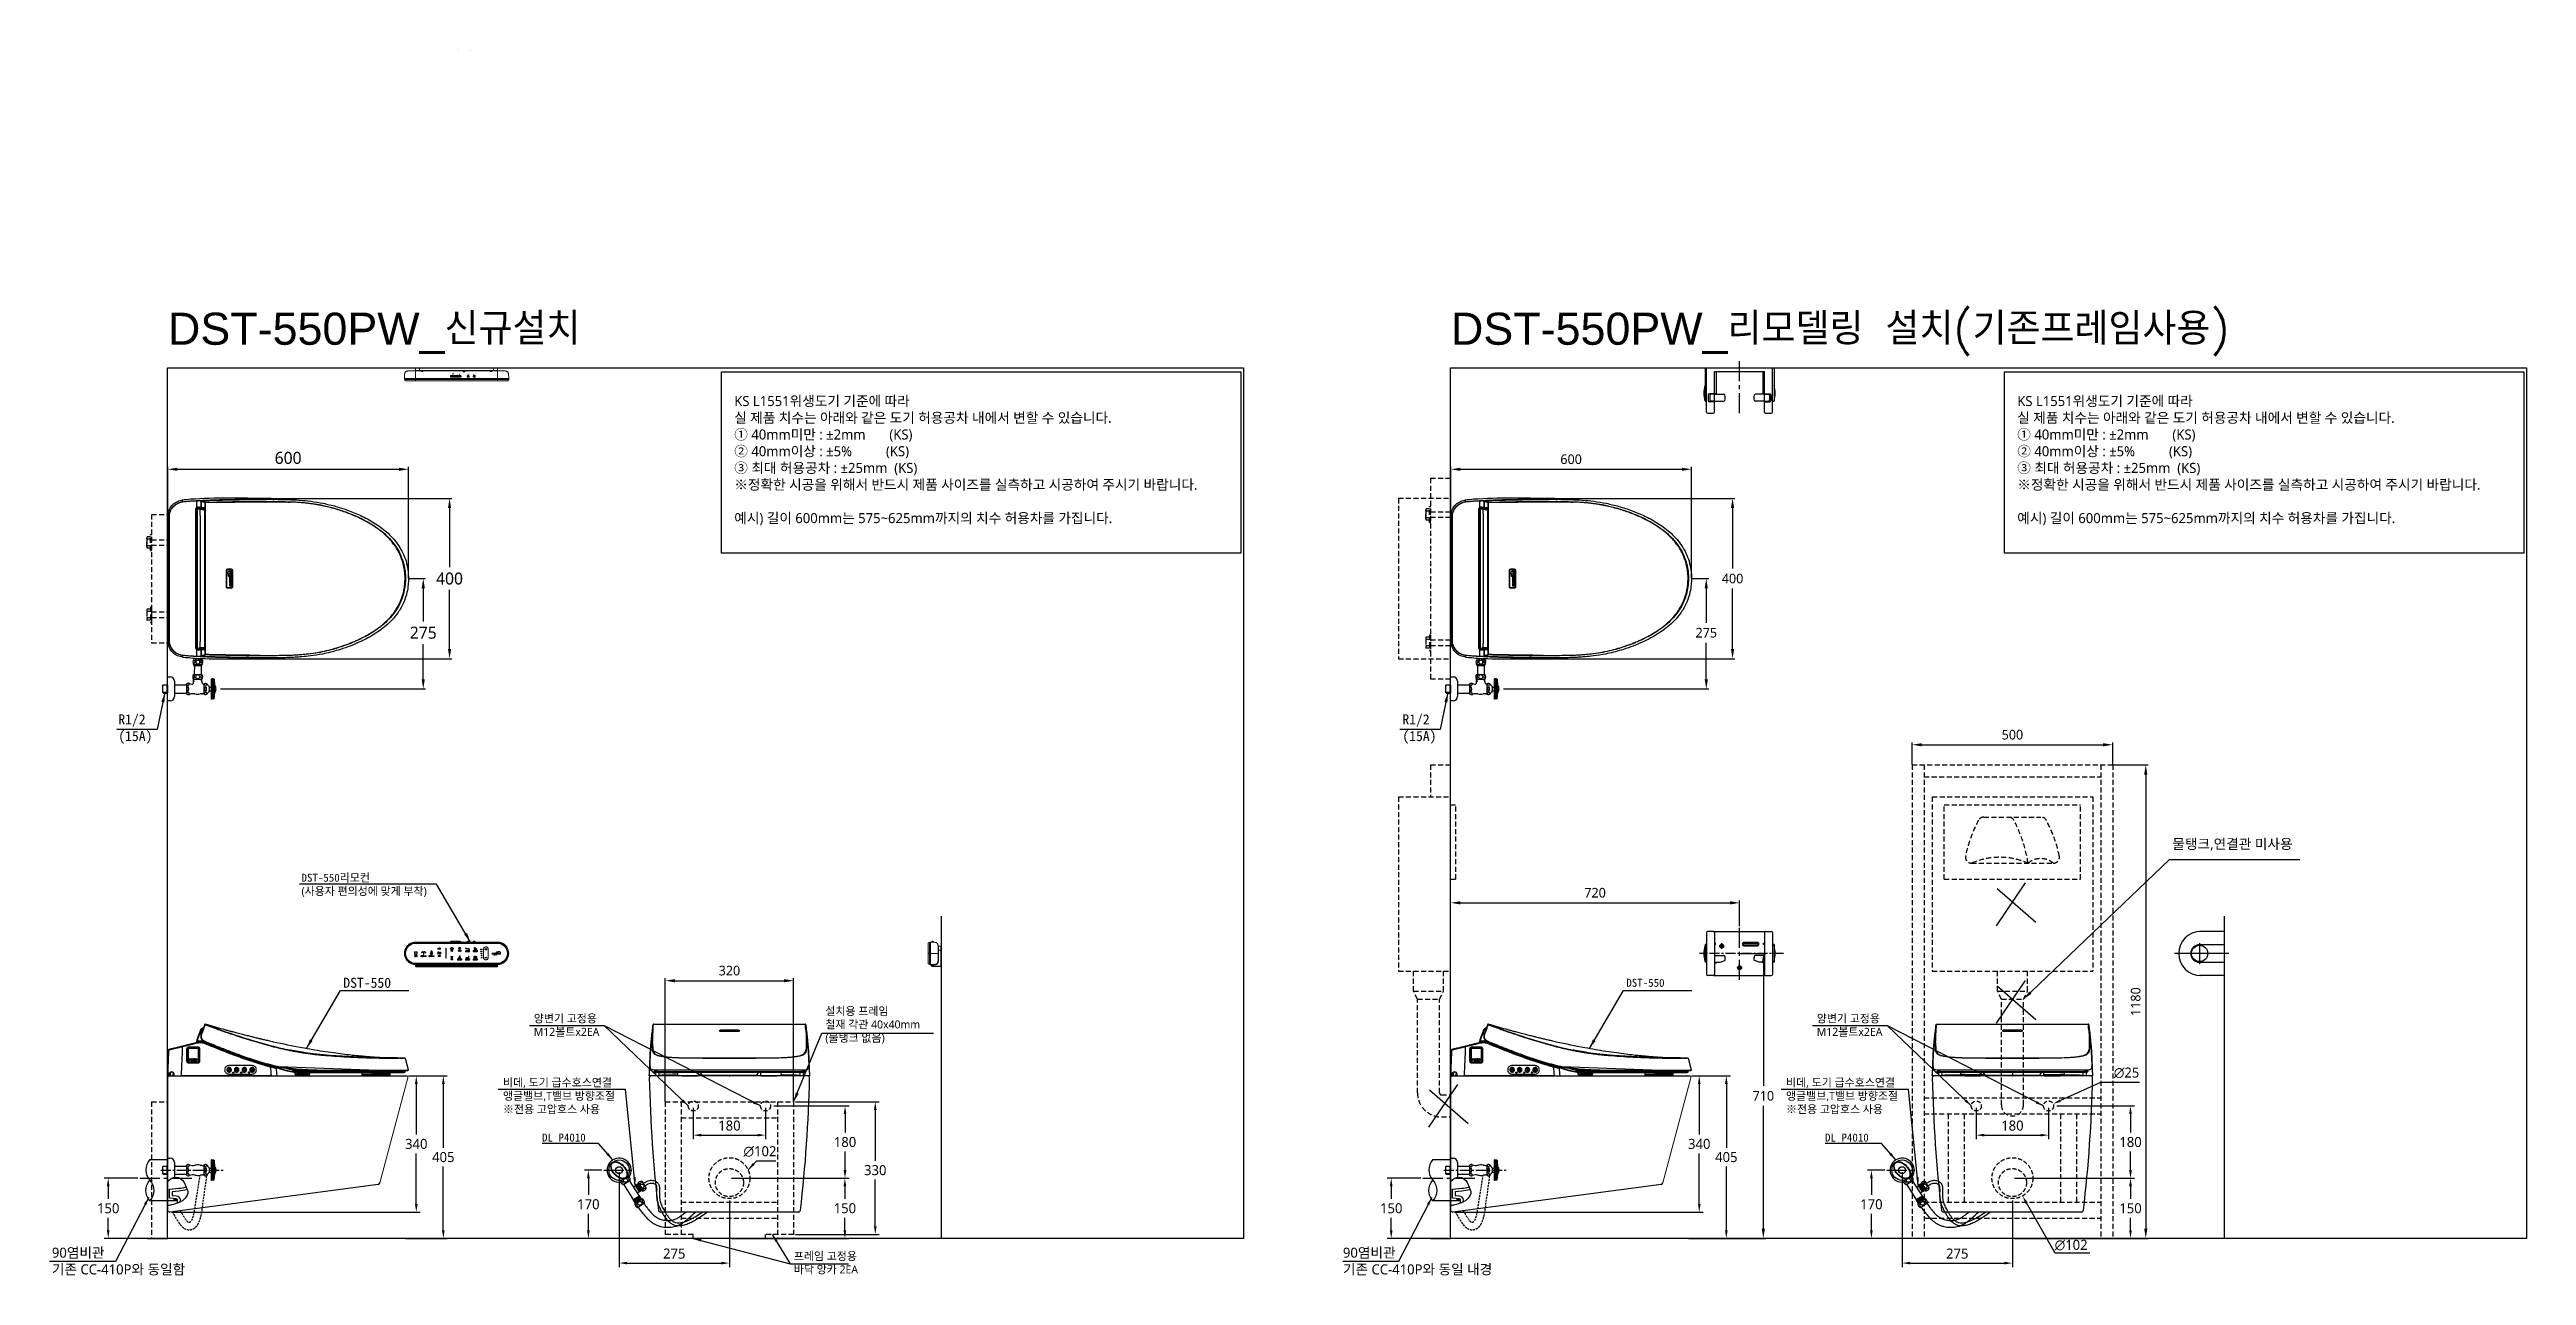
# Model space of a CAD drawing. Extents: x 7905 to 14077, y -986 to 9572.
# Drawn here: x 7905 to 14077, y -986 to 2069 of the extents above.
import ezdxf
from ezdxf.lldxf.tags import DXFTag

# ---------------------------------------------------------------- set-up
doc = ezdxf.new("R2010")
doc.units = 0
doc.header["$LTSCALE"] = 20
doc.header["$MEASUREMENT"] = 0
for name, pattern in [('CENTER', [2, 1.25, -0.25, 0.25, -0.25]), ('HIDDEN', [0.375, 0.25, -0.125]), ('HIDDEN2', [0.1875, 0.125, -0.0625])]:
    doc.linetypes.add(name, pattern=pattern)
doc.layers.get('0').update_dxf_attribs({"linetype": 'CONTINUOUS'})
doc.layers.get('DEFPOINTS').update_dxf_attribs({"linetype": 'CONTINUOUS'})
for name, color, linetype in [('1', 1, 'CONTINUOUS'), ('2', 2, 'CONTINUOUS'), ('3', 3, 'CONTINUOUS'), ('4', 4, 'CONTINUOUS'), ('61', 7, 'CONTINUOUS'), ('_______5', 2, 'CONTINUOUS'), ('CENTER', 2, 'CENTER'), ('SA-DOOR', 4, 'CONTINUOUS')]:
    doc.layers.add(name, color=color, linetype=linetype)
doc.styles.add('GHS', font='romans', dxfattribs={"bigfont": 'ghs'})
doc.styles.add('ROMANS', font='NanumGothic.ttf')
doc.styles.get("Standard").update_dxf_attribs({"font": 'NanumGothic.ttf'})
tags = doc.linetypes.add('DASHED', pattern=[0.75, 0.5, -0.25]).pattern_tags.tags
tags[6:7] = [DXFTag(74, 4), DXFTag(75, 0), DXFTag(340, '0'), DXFTag(46, 1.0), DXFTag(50, 0.0), DXFTag(44, 0.0), DXFTag(45, 0.0)]
tags[4:5] = [DXFTag(74, 4), DXFTag(75, 0), DXFTag(340, '0'), DXFTag(46, 1.0), DXFTag(50, 0.0), DXFTag(44, 0.0), DXFTag(45, 0.0)]
doc.dimstyles.get("Standard").update_dxf_attribs({"dimtxt": 2.5, "dimasz": 2, "dimexe": 2, "dimexo": 1, "dimgap": 1.5, "dimtad": 1, "dimdec": 0, "dimlfac": 10, "dimrnd": 0.5, "dimzin": 0, "dimdsep": 46, "dimtxsty": 'Standard', "dimcen": 0, "dimclrt": 2, "dimadec": 0, "dimazin": 0, "dimtfac": 1, "dimtdec": 0, "dimtmove": 0, "dimatfit": 3, "dimfxl": 0, "dimtolj": 1, "dimtzin": 0, "dimarcsym": 0})

msp = doc.modelspace()

# ---------------------------------------------------------------- texts
at = {"char_height": 80, "width": 2367.0566247, "attachment_point": 1, "style": 'GHS'}
for s, insert in [('{\\fArial|b0|i0|c0|p34;DST-550PW_}신규설치', (8199.80994, 1413.62224)), ('{\\fArial|b0|i0|c0|p34;DST-550PW_}리모델링 설치(기존프레임사용)', (11397.06113, 1413.62224))]:
    msp.add_mtext(s, dxfattribs=dict(at, insert=insert))
at = {"color": 8, "width": 30.6176534, "attachment_point": 1}
for s, insert, char_height in [('{\\fHYgtrE|b1|i0|c129|p18;\\T1.25;물내림}', (8914.60746, 1261.31767), 2), ('{\\fHYgtrE|b1|i0|c129|p18;\\T1.25;물내림}', (8941.92143, 1261.28157), 2), ('{\\fHYgtrE|b1|i0|c129|p18;\\T1.25;조명}', (8960.02946, 1261.43166), 2.1)]:
    msp.add_mtext(s, dxfattribs=dict(at, insert=insert, char_height=char_height))
at = {"layer": '2', "color": 7, "char_height": 25, "attachment_point": 4, "style": 'ROMANS'}
for insert in [(9610.97634, 1044.74166), (12808.22753, 1044.74166)]:
    msp.add_mtext('KS L1551위생도기 기준에 따라 \\P실 제품 치수는 아래와 같은 도기 허용공차 내에서 변할 수 있습니다. \\P① 40mm미만 : ±2mm       (KS) \\P② 40mm이상 : ±5%          (KS)\\P③ 최대 허용공차 : ±25mm  (KS)\\P※정확한 시공을 위해서 반드시 제품 사이즈를 실측하고 시공하여 주시기 바랍니다.\\P\\P예시) 길이 600mm는 575~625mm까지의 치수 허용차를 가집니다.', dxfattribs=dict(at, insert=insert))
at = {"layer": '2', "char_height": 25, "attachment_point": 4, "style": 'ROMANS'}
for s, insert, width in [('{\\Ftxt|c129;R1/2\\P(15A)}', (8076.10009, 375.99556), 66.6666667), ('{\\Ftxt|c129;R1/2\\P(15A)}', (11275.98956, 375.99556), 66.6666667), ('90염비관\\P기존 CC-410P와 동일함', (7910.52172, -951.04038), 407.970583), ('90염비관\\P기존 CC-410P와 동일 내경', (11127.77307, -951.04038), 407.970583)]:
    msp.add_mtext(s, dxfattribs=dict(at, insert=insert, width=width))
at = {"layer": '2', "color": 1, "ltscale": 1.2, "insert": (13194.78859, 87.45493), "char_height": 25, "attachment_point": 4, "style": 'ROMANS'}
msp.add_mtext('물탱크,연결관 미사용', dxfattribs=at)
at = {"layer": '2', "ltscale": 1.2, "attachment_point": 4, "style": 'ROMANS'}
for s, insert, char_height in [('{\\Ftxt|c129;DST-550}리모컨\\P(사용자 편의성에 맞게 부착)', (8532.6124, -13.40783), 20), ('{\\Ftxt|c129;DST-550}', (8636.81029, -256.52331), 25), ('{\\Ftxt|c129;DST-550}', (11834.06148, -256.52331), 20), ('양변기 고정용 \\PM12볼트x2EA', (9111.45543, -362.94659), 20), ('설치용 프레임 \\P철재 각관 40x40mm\\P(물탱크 없음)', (9838.05861, -362.38879), 20), ('양변기 고정용 \\PM12볼트x2EA', (12308.70662, -362.94659), 20), ('비데, 도기 급수호스연결\\P앵글밸브,T밸브 방향조절\\P※전용 고압호스 사용', (9034.77691, -539.29085), 20), ('비데, 도기 급수호스연결\\P앵글밸브,T밸브 방향조절\\P※전용 고압호스 사용', (12232.0281, -539.29085), 20), ('{\\Ftxt|c129;DL P4010}', (9132.00731, -642.22506), 20), ('{\\Ftxt|c129;DL P4010}', (12329.25849, -642.22506), 20), ('프레임 고정용 \\P바닥 앙카 2EA', (9759.3943, -955.21995), 20)]:
    msp.add_mtext(s, dxfattribs=dict(at, insert=insert, char_height=char_height))
at = {"layer": '3', "color": 2, "char_height": 25, "attachment_point": 5}
for s, insert in [('\\A1;∅25', (13080.71089, -480.88848)), ('\\A1;∅102', (9675.10799, -676.86419)), ('\\A1;∅102', (12942.56478, -910.16329))]:
    msp.add_mtext(s, dxfattribs=dict(at, insert=insert))

# ---------------------------------------------------------------- blocks, each defined once
blk = doc.blocks.new('*D42')
at = {"color": 3, "lineweight": -2}
for p, q in [((12117.4, -183.3), (12181.5, -183.3)), ((12175.5, -207.3), (12175.5, -513.3)), ((12175.5, -869.3), (12175.5, -563.3)), ((12094.5, -893.3), (12181.5, -893.3))]:
    blk.add_line(p, q, dxfattribs=at)
at = {"color": 3}
for points in [[(12171.5, -207.3), (12179.5, -207.3), (12175.5, -183.3)], [(12171.5, -869.3), (12179.5, -869.3), (12175.5, -893.3)]]:
    blk.add_solid(points, dxfattribs=at)
at = {"layer": 'DEFPOINTS', "color": 0}
for p in [(12116.2, -183.3), (12093.3, -893.3), (12175.5, -893.3)]:
    blk.add_point(p, dxfattribs=at)
at = {"color": 2, "insert": (12175.5, -538.3), "char_height": 24, "attachment_point": 5}
blk.add_mtext('\\A1;710', dxfattribs=at)
blk = doc.blocks.new('*D43')
at = {"layer": '1', "color": 3, "lineweight": -2}
for p, q in [((11396.2, -101.2), (11396.2, -51.1)), ((11420.2, -57.1), (12092.2, -57.1)), ((12116.2, -115.4), (12116.2, -51.1))]:
    blk.add_line(p, q, dxfattribs=at)
at = {"layer": '1', "color": 3}
for points in [[(11420.2, -53.1), (11420.2, -61.1), (11396.2, -57.1)], [(12092.2, -53.1), (12092.2, -61.1), (12116.2, -57.1)]]:
    blk.add_solid(points, dxfattribs=at)
at = {"layer": 'DEFPOINTS', "color": 0}
for p in [(12116.2, -57.1), (11396.2, -102.4), (12116.2, -116.6)]:
    blk.add_point(p, dxfattribs=at)
at = {"layer": '1', "color": 2, "insert": (11756.2, -32.1), "char_height": 24, "attachment_point": 5}
blk.add_mtext('\\A1;720', dxfattribs=at)
blk = doc.blocks.new('*D41')
at = {"color": 3, "lineweight": -2}
for p, q in [((11997.6, 750.9), (12039.3, 750.9)), ((12033.3, 726.9), (12033.3, 641)), ((12033.3, 499.9), (12033.3, 590.9)), ((11528.2, 475.9), (12039.3, 475.9))]:
    blk.add_line(p, q, dxfattribs=at)
at = {"color": 3}
for points in [[(12029.3, 726.9), (12037.3, 726.9), (12033.3, 750.9)], [(12029.3, 499.9), (12037.3, 499.9), (12033.3, 475.9)]]:
    blk.add_solid(points, dxfattribs=at)
at = {"layer": 'DEFPOINTS', "color": 0}
for p in [(11996.4, 750.9), (11527, 475.9), (12033.3, 475.9)]:
    blk.add_point(p, dxfattribs=at)
at = {"color": 2, "insert": (12033.3, 615.9), "char_height": 24, "attachment_point": 5}
blk.add_mtext('\\A1;275', dxfattribs=at)
blk = doc.blocks.new('A$Cca7b564f')
at = {"layer": '1', "color": 7, "linetype": 'Continuous'}
for p, q in [((69.9, 373.7), (72.2, 373.7)), ((69.9, 26.8), (69.9, 373.7)), ((72.2, 373.7), (72.2, 26.8)), ((72.5, 378), (72.5, 393.5)), ((82.4, 392.8), (82.4, 376.9)), ((83.3, 376.9), (82.4, 376.9)), ((83.3, 392.2), (83.3, 376.9)), ((91.8, 376.9), (83.3, 376.9)), ((85.1, 376.9), (84.7, 376.9)), ((85.4, 376.5), (84.7, 376.9)), ((85.1, 376.9), (85.8, 376.5)), ((85.8, 376.5), (85.4, 376.5)), ((86, 376.4), (85.6, 376.4)), ((87.4, 376.4), (86, 376.4)), ((87.9, 376.5), (87.2, 376.9)), ((87.6, 376.9), (87.2, 376.9)), ((87.4, 376.8), (87.4, 369.9)), ((87.6, 376.9), (88.3, 376.5)), ((88.3, 376.5), (87.9, 376.5)), ((88.6, 376.4), (88.1, 376.4)), ((90.2, 376.4), (88.6, 376.4)), ((90.4, 376.5), (91.1, 376.9)), ((0, 44.7), (0, 355.7)), ((2.3, 47.9), (2.3, 352.6)), ((3, 352.6), (2.3, 352.6)), ((3, 352.6), (3, 47.9)), ((146.6, 220.7), (146.6, 179.7)), ((146.6, 220.7), (146.6, 179.7)), ((147.3, 179.7), (147.3, 220.7)), ((149.5, 223.1), (157.7, 223.1)), ((151.3, 208.2), (151.2, 208.2)), ((151.3, 207.7), (151.2, 208.2)), ((151.3, 207.7), (151.3, 208.2)), ((151.3, 207.7), (151.3, 207.7)), ((151.7, 207.7), (151.6, 208.2)), ((152.3, 205.8), (152.2, 205.8)), ((152.3, 205.8), (152.2, 205.8)), ((152.2, 205.8), (152.2, 205.8)), ((152.2, 205.8), (152.2, 205.8)), ((152.4, 208.1), (152.4, 208.1)), ((152.5, 206.9), (152.4, 206.9)), ((152.5, 206.4), (152.4, 206.4)), ((152.4, 206.1), (152.4, 206.1)), ((152.6, 206.9), (152.6, 206.9)), ((153.4, 219.1), (154.1, 219.1)), ((153.4, 219.1), (154.1, 219.1)), ((153.4, 219.1), (153.4, 219.1)), ((153.5, 218.7), (154.2, 218.8)), ((153.7, 207), (153.6, 207)), ((153.7, 207), (153.6, 206.5)), ((153.6, 207), (153.6, 206.5)), ((153.6, 206.5), (153.6, 206.5)), ((154, 213.4), (154, 213.4)), ((154, 207), (154, 206.5)), ((154.1, 219.1), (154.1, 219.1)), ((154.5, 206.8), (154.4, 206.8)), ((154.4, 206.6), (154.4, 206.8)), ((154.5, 206.6), (154.4, 206.6)), ((154.5, 205), (154.4, 205)), ((154.4, 204.7), (154.4, 205)), ((154.5, 204.7), (154.4, 204.7)), ((154.5, 204.4), (154.4, 204.4)), ((154.4, 202.3), (154.4, 204.4)), ((154.5, 202.3), (154.4, 202.3)), ((154.5, 201.2), (154.4, 201.2)), ((154.5, 200.9), (154.4, 200.9)), ((154.5, 198.1), (154.4, 198.1)), ((154.5, 193.8), (154.4, 193.8)), ((154.4, 192.2), (154.4, 192.2)), ((154.4, 191.9), (154.4, 192.2)), ((154.4, 191.9), (154.4, 192.2)), ((154.4, 191.9), (154.4, 191.9)), ((154.4, 190), (154.4, 190)), ((154.4, 189.8), (154.4, 190)), ((154.4, 189.8), (154.4, 190)), ((154.4, 189.8), (154.4, 189.8)), ((154.5, 189), (154.4, 189)), ((154.4, 189), (154.4, 189)), ((154.5, 189), (154.4, 189)), ((154.4, 188.1), (154.4, 188.1)), ((154.4, 185.3), (154.4, 185.3)), ((154.6, 206.9), (154.5, 206.9)), ((154.5, 206.6), (154.5, 206.8)), ((154.6, 206.5), (154.5, 206.5)), ((154.6, 205), (154.5, 205)), ((154.5, 204.7), (154.5, 205)), ((154.6, 204.6), (154.5, 204.6)), ((154.6, 204.5), (154.5, 204.5)), ((154.5, 202.3), (154.5, 204.4)), ((154.6, 202.2), (154.5, 202.2)), ((154.5, 197.4), (154.5, 197.4)), ((155, 189), (154.5, 189)), ((154.5, 189), (154.5, 189)), ((154.6, 206.9), (157.7, 206.9)), ((155.9, 206.5), (154.6, 206.5)), ((154.6, 205), (155.9, 205)), ((157.7, 204.6), (154.6, 204.6)), ((154.6, 204.5), (154.7, 204.5)), ((154.7, 202.2), (154.6, 202.2)), ((154.6, 201.9), (154.6, 201.9)), ((154.7, 200.2), (154.6, 200.2)), ((157.6, 197.3), (154.6, 197.3)), ((154.6, 197.3), (154.6, 197.3)), ((154.6, 192.4), (157.5, 192.4)), ((154.6, 192.4), (154.6, 192.4)), ((157.5, 191.7), (154.6, 191.7)), ((154.6, 191.7), (154.6, 191.7)), ((156.7, 189.6), (154.6, 189.6)), ((154.6, 189.6), (154.6, 189.6)), ((154.7, 216), (154.7, 216)), ((154.8, 204.4), (154.8, 203.5)), ((154.8, 203.5), (157.7, 203.5)), ((157.7, 203.1), (154.8, 203.1)), ((154.8, 203.1), (154.8, 202.3)), ((155.9, 197.7), (154.8, 197.7)), ((155.1, 213.8), (155, 213.8)), ((155, 194.9), (157.6, 194.9)), ((155, 194.3), (157.6, 194.3)), ((155, 189), (155, 189)), ((155, 189), (155, 188)), ((155.2, 219.2), (157, 219.4)), ((155.2, 219.2), (157, 219.4)), ((155.2, 219.2), (155.2, 219.2)), ((155.3, 218.9), (157, 219.1)), ((155.4, 202.1), (155.3, 202.1)), ((155.4, 200), (155.3, 200)), ((155.3, 186.9), (156.9, 186.9)), ((155.4, 202.1), (157.7, 202.1)), ((155.4, 201.7), (155.9, 201.7)), ((155.9, 200.4), (155.4, 200.4)), ((157.7, 200), (155.4, 200)), ((155.4, 186.4), (157.6, 186.4)), ((155.4, 185.8), (155.8, 185.8)), ((157.6, 195.6), (155.6, 195.6)), ((155.6, 193.6), (157.6, 193.6)), ((155.8, 215), (155.7, 215)), ((155.8, 188.8), (155.7, 188.8)), ((155.7, 188.8), (155.7, 187.6)), ((155.7, 185.8), (155.7, 184.6)), ((155.8, 205), (155.8, 206.5)), ((155.8, 201.7), (155.8, 200.4)), ((155.9, 198.4), (155.8, 198.4)), ((155.8, 198.4), (155.8, 197.7)), ((155.9, 196.2), (155.8, 196.2)), ((155.9, 193), (155.8, 193)), ((155.8, 188.8), (155.8, 187.6)), ((155.8, 185.8), (155.8, 184.6)), ((155.9, 205), (155.9, 206.5)), ((155.9, 201.7), (155.9, 200.4)), ((155.9, 198.4), (155.9, 197.7)), ((155.9, 196.2), (157.6, 196.2)), ((157.6, 193), (155.9, 193)), ((156, 189), (155.9, 189)), ((157.7, 206.5), (156.2, 206.5)), ((156.2, 206.5), (156.2, 205)), ((156.2, 205), (157.7, 205)), ((157.7, 201.7), (156.2, 201.7)), ((156.2, 201.7), (156.2, 200.4)), ((156.2, 200.4), (157.7, 200.4)), ((156.2, 197.7), (156.2, 198.5)), ((157.4, 197.7), (156.2, 197.7)), ((156.9, 187.6), (156.3, 187.6)), ((157.6, 185.8), (156.3, 185.8)), ((156.3, 185.8), (156.3, 184.6)), ((156.8, 199.5), (156.7, 199.5)), ((156.9, 208.8), (156.8, 208.8)), ((156.9, 214.3), (156.9, 214.3)), ((157, 219.4), (157, 219.4)), ((157.3, 214.1), (157.2, 214.1)), ((157.2, 191.3), (157.7, 191.3)), ((157.2, 190.6), (157.2, 191.3)), ((157.2, 191.3), (157.2, 191.3)), ((157.2, 190.6), (157.2, 191.3)), ((157.2, 190.6), (157.2, 190.6)), ((157.7, 189), (157.2, 189)), ((157.2, 189), (157.2, 188)), ((157.2, 189), (157.2, 189)), ((157.2, 189), (157.2, 188)), ((157.2, 188), (157.2, 188)), ((157.4, 215.7), (157.4, 214.6)), ((157.4, 215.7), (157.4, 214.6)), ((157.4, 215.7), (157.4, 215.7)), ((157.4, 214.6), (157.4, 214.6)), ((157.4, 211.2), (157.4, 211.2)), ((157.4, 210), (157.4, 210)), ((157.4, 210), (157.4, 209)), ((157.4, 210), (157.4, 209)), ((157.4, 209), (157.4, 209)), ((157.4, 198.6), (157.4, 198.6)), ((157.7, 215.7), (157.7, 214.6)), ((157.7, 210), (157.7, 209)), ((157.7, 206.8), (157.7, 206.6)), ((157.7, 205), (157.7, 204.7)), ((157.7, 203.5), (157.7, 203.2)), ((157.7, 202.1), (157.7, 201.8)), ((157.7, 200.3), (157.7, 200)), ((157.7, 196), (157.7, 195.8)), ((157.7, 194.7), (157.7, 194.5)), ((157.7, 193.4), (157.7, 193.2)), ((157.7, 192.2), (157.7, 191.9)), ((157.7, 191.3), (157.7, 191.3)), ((157.7, 189), (157.7, 189)), ((157.9, 218.6), (157.9, 217.2)), ((157.9, 218.6), (157.9, 218.6)), ((157.9, 218.6), (157.9, 217.2)), ((157.9, 217.2), (157.9, 217.2)), ((157.9, 212.8), (157.9, 211.4)), ((157.9, 212.8), (157.9, 212.8)), ((157.9, 212.8), (157.9, 211.4)), ((157.9, 211.4), (157.9, 211.4)), ((158.3, 218.6), (158.3, 217.2)), ((158.3, 212.8), (158.3, 211.4)), ((160, 220.7), (160, 179.7)), ((160, 220.7), (160, 220.7)), ((160, 220.7), (160, 179.7)), ((160.6, 179.7), (160.6, 220.7)), ((157.7, 177.4), (149.5, 177.4)), ((154.4, 185.1), (154.4, 185.1)), ((154.7, 184.2), (154.6, 184.2)), ((154.7, 181), (154.6, 181)), ((157.5, 181), (154.7, 181)), ((157.2, 181.7), (155, 181.7)), ((157.6, 184), (155.4, 184)), ((155.8, 184.6), (155.7, 184.6)), ((155.7, 183), (155.7, 183)), ((156.3, 184.6), (157.6, 184.6)), ((156.5, 183), (156.5, 183)), ((157.2, 182.2), (157.2, 182.2)), ((160, 179.7), (160, 179.7)), ((3, 47.9), (2.3, 47.9)), ((69.9, 26.8), (72.2, 26.8)), ((72.5, 7), (72.5, 22.5)), ((82.4, 23.6), (82.4, 7.7)), ((82.4, 23.6), (83.3, 23.6)), ((83.3, 23.6), (83.3, 8.3)), ((83.3, 23.6), (91.8, 23.6))]:
    blk.add_line(p, q, dxfattribs=at)
for centre, major_axis, ratio, start_param, end_param in [((37.6, 390.9), (0.113, -0.994), 0.24046, 3.195537, 4.685027), ((72.7, 393.5), (0.044, -0.999), 0.241701, 3.195554, 4.701742), ((71.7, 378), (1.46, -2.62), 0.212912, 0.082804, 1.452961), ((74.3, 378.7), (-0.03, -3), 0.174662, 0.053182, 1.572412), ((84.5, 376.4), (0, 0.5), 0.930666, 5.819538, 6.283185), ((84.9, 376.4), (0, -0.5), 0.930666, 2.677945, 3.141593), ((85.6, 376.9), (0, 0.5), 0.930666, 2.677945, 3.141593), ((86, 376.9), (0, -0.5), 0.930666, 5.819538, 6.283185), ((87, 376.4), (0, -0.5), 0.930666, 2.677945, 3.141593), ((87.4, 376.4), (0, 0.5), 0.930666, 5.819538, 6.283185), ((88.1, 376.9), (0, 0.5), 0.930666, 2.677945, 3.141593), ((88.6, 376.9), (0, -0.5), 0.930666, 5.819538, 6.283185), ((90.2, 376.9), (0, -0.5), 0.930666, 0, 0.463648), ((91.3, 376.4), (0, 0.5), 0.930666, 0, 0.463648), ((93.8, 389.4), (-0.283, -0.959), 0.9253, 3.435499, 4.978676), ((93.8, 389.4), (-1, -0.002), 0.006052, 4.331223, 5.908615), ((256, 397.7), (-0.009, 1), 0.268831, 4.709988, 6.228822), ((149.6, 224.2), (0, 0.3), 0.264534, 3.141593, 4.718609), ((161.2, 220.7), (0.3, 0), 0.006353, 1.307824, 3.141593), ((146.1, 179.7), (-0.3, 0), 0.005279, 1.839542, 3.141593), ((157.7, 176.2), (0, -0.3), 0.26146, 1.563892, 3.141593), ((37.6, 9.6), (0.113, 0.994), 0.24046, 1.598159, 3.087648), ((72.7, 7), (0.044, 0.999), 0.241701, 1.581443, 3.087631), ((71.7, 22.5), (-1.46, -2.62), 0.212912, 1.688632, 3.058789), ((74.3, 21.8), (0.03, -3), 0.174662, 1.569181, 3.088411), ((93.8, 11.1), (-1, 0.002), 0.006049, 0.374575, 1.951949), ((93.8, 11.1), (-0.283, 0.959), 0.9253, 1.304518, 2.847758), ((256, 2.8), (0.009, 1), 0.268831, 3.195956, 4.71479)]:
    blk.add_ellipse(centre, major_axis=major_axis, ratio=ratio, start_param=start_param, end_param=end_param, dxfattribs=at)
at = {"layer": '1', "color": 7, "linetype": 'Continuous', "extrusion": (0, 0, -1)}
for centre, major_axis, start_param, end_param in [((257.8, 384.9), (13, 7.7), 5.255867, 5.880362), ((257.8, 15.6), (13, -7.7), 0.402677, 1.027318)]:
    blk.add_ellipse(centre, major_axis=major_axis, ratio=0.994865, start_param=start_param, end_param=end_param, dxfattribs=at)
at = {"layer": '1', "color": 7, "linetype": 'Continuous'}
for points, degree, knots in [([(0, 355.7), (0, 360.6), (0.9, 365.3), (4.2, 374.3), (6.7, 378.4), (16.2, 389.3), (25.1, 394.1), (34.6, 395.4)], 3, [0, 0, 0, 0, 0.25, 0.25, 0.5, 0.5, 1, 1, 1, 1]), ([(2.3, 352.6), (2.3, 353.6), (2.3, 355.5), (2.7, 358.5), (3.2, 361.3), (3.9, 364.2), (5.3, 368.2), (7.9, 373.5), (12.2, 379.2), (17.6, 384.1), (22.6, 387.3), (27, 389.3), (30.1, 390.3), (33.6, 391.3), (35.9, 391.6), (37.5, 391.9)], 3, [0, 0, 0, 0, 0.049807, 0.099859, 0.15002, 0.200146, 0.250096, 0.372417, 0.499775, 0.618517, 0.749416, 0.808015, 0.874338, 0.917861, 1, 1, 1, 1]), ([(37.4, 390.9), (32.7, 390.4), (28.2, 389), (20, 384.8), (16.2, 382), (11.4, 376.8), (10, 374.9), (7.5, 370.9), (6.5, 368.8), (3.9, 362.1), (3, 357.4), (3, 352.6)], 3, [0, 0, 0, 0, 0.25, 0.25, 0.5, 0.5, 0.625, 0.625, 0.75, 0.75, 1, 1, 1, 1]), ([(67.8, 398.5), (60.9, 398.1), (54.2, 397.5), (43.2, 396.4), (38.9, 395.9), (34.6, 395.4)], 3, [0, 0, 0, 0, 0.595329, 0.595329, 1, 1, 1, 1]), ([(37.5, 391.9), (39.9, 392.1), (45.1, 392.7), (53.4, 393.4), (62.7, 394), (69.2, 394.3), (72.7, 394.5)], 3, [0, 0, 0, 0, 0.208474, 0.444593, 0.708427, 1, 1, 1, 1]), ([(258, 399.9), (226.3, 400.1), (194.6, 400.3), (131.1, 400.6), (99.4, 400.5), (67.8, 398.5)], 3, [0, 0, 0, 0, 0.5, 0.5, 1, 1, 1, 1]), ([(73.2, 375.4), (73.1, 375.3), (72.8, 375.2), (72.5, 374.8), (72.3, 374.3), (72.2, 373.9), (72.2, 373.7)], 3, [0, 0, 0, 0, 0.262144, 0.500751, 0.752321, 1, 1, 1, 1]), ([(83.5, 394), (83.5, 394), (82.6, 393.9), (80.3, 393.8), (76.6, 393.7), (73.8, 393.5), (72.5, 393.5)], 3, [0, 0, 0, 0, 0.009952, 0.233824, 0.628998, 1, 1, 1, 1]), ([(72.5, 378), (72.7, 378.1), (73, 378.3), (73.6, 378.5), (74.2, 378.6), (74.6, 378.7), (74.8, 378.7)], 3, [0, 0, 0, 0, 0.25071, 0.500069, 0.75015, 1, 1, 1, 1]), ([(72.7, 394.5), (73.5, 394.5), (75.3, 394.6), (78, 394.7), (80.6, 394.8), (84.2, 395), (87.4, 395.2), (89.6, 395.3), (90.1, 395.3)], 3, [0, 0, 0, 0, 0.152213, 0.303957, 0.455433, 0.607365, 0.90971, 1, 1, 1, 1]), ([(74.3, 375.7), (74.3, 375.7), (74.2, 375.7), (74.1, 375.7), (74, 375.7), (73.7, 375.6), (73.4, 375.5), (73.2, 375.4)], 3, [0, 0, 0, 0, 0.062014, 0.124444, 0.249522, 0.499909, 1, 1, 1, 1]), ([(87.4, 375.7), (86.6, 375.7), (84, 375.6), (79.6, 375.6), (76.1, 375.7), (74.3, 375.7)], 3, [0, 0, 0, 0, 0.192093, 0.596013, 1, 1, 1, 1]), ([(76.1, 375.3), (75.7, 375.3), (75.2, 375.1), (74.4, 374.3), (74.3, 373.7), (74.3, 373.3)], 3, [0, 0, 0, 0, 0.5, 0.5, 1, 1, 1, 1]), ([(74.8, 378.7), (75.8, 378.7), (77.9, 378.6), (80.4, 378.6), (81.9, 378.6), (82.3, 378.6)], 3, [0, 0, 0, 0, 0.409735, 0.816593, 1, 1, 1, 1]), ([(76.1, 375.3), (76.6, 375.2), (77.1, 375.1), (79.3, 374.8), (81.1, 374.6), (82.9, 374.4)], 3, [0, 0, 0, 0, 0.216248, 0.216248, 1, 1, 1, 1]), ([(82.9, 374.4), (82.4, 374.4), (81.9, 374.2), (81.2, 373.4), (81, 372.8), (81, 372.4)], 3, [0, 0, 0, 0, 0.5, 0.5, 1, 1, 1, 1]), ([(92.2, 372), (91.7, 372), (90.5, 372), (88.5, 372), (86, 372.1), (83, 372.2), (81.7, 372.3), (81, 372.4)], 3, [0, 0, 0, 0, 0.102794, 0.231726, 0.426396, 0.68856, 1, 1, 1, 1]), ([(81, 28.1), (81.2, 68.7), (81.3, 114.2), (81.4, 156), (81.4, 244.5), (81.3, 286.3), (81.2, 331.8), (81, 372.4)], 2, [0, 0, 0, 0.25, 0.25, 0.5, 0.75, 0.75, 1, 1, 1]), ([(83.3, 392.2), (83.1, 392.3), (82.7, 392.4), (82.4, 392.6), (82.3, 392.7), (82.4, 392.8)], 3, [0, 0, 0, 0, 0.335676, 0.671391, 1, 1, 1, 1]), ([(91.5, 394.9), (90.5, 394.9), (88.7, 394.8), (86, 394.6), (83.8, 394.2), (82.6, 393.7), (82.4, 393), (82.4, 392.7)], 3, [0, 0, 0, 0, 0.190974, 0.363283, 0.651309, 0.864142, 1, 1, 1, 1]), ([(82.9, 374.4), (84.1, 374.2), (86.6, 374.1), (90.5, 374), (91.3, 374), (92.1, 373.9)], 3, [0, 0, 0, 0, 0.792786, 0.792786, 1, 1, 1, 1]), ([(84.3, 393.2), (84.1, 393.3), (83.8, 393.4), (83.5, 393.5), (83.4, 393.7), (83.4, 393.8), (83.4, 393.8), (83.4, 393.9), (83.5, 394), (83.8, 394.1), (84.1, 394.3), (84.7, 394.4), (85.5, 394.5), (86.5, 394.7), (87.3, 394.7), (88.2, 394.8), (89.2, 394.9), (90.4, 394.9), (91.2, 394.9), (91.6, 395)], 3, [0, 0, 0, 0, 0.070483, 0.139078, 0.207183, 0.242378, 0.258452, 0.274481, 0.339445, 0.401655, 0.461925, 0.52092, 0.636325, 0.693826, 0.752122, 0.811597, 0.872428, 0.935026, 1, 1, 1, 1]), ([(91.6, 395), (92, 395), (93.3, 395), (96.1, 395.1), (100.5, 395.2), (106.3, 395.3), (113.7, 395.5), (122.6, 395.7), (133, 396), (145, 396.2), (158.6, 396.5), (173.8, 396.8), (190.5, 397.1), (208.9, 397.4), (229.1, 397.6), (251, 397.8), (274.7, 397.8), (300.4, 397.3), (328, 395.9), (357.2, 393.1), (387.8, 388.1), (419.6, 380.3), (452.3, 369.6), (485.5, 355.7), (518.6, 337.5), (550.1, 313.7), (577.4, 282.7), (596, 243.7), (600.4, 209.8), (599.2, 183.8), (596.2, 164.1), (588.2, 139.7), (572.8, 112.3), (547.8, 84.7), (513.3, 59.3), (471.4, 37.9), (427.9, 22.3), (388.8, 12.4), (358.5, 7.6), (337.6, 5.5), (323, 4.4), (308.6, 3.6), (288.3, 2.9), (259.1, 2.6), (221.6, 2.9), (178.2, 3.5), (137.7, 4.4), (108.7, 5.1), (95.3, 5.5), (91.6, 5.5)], 3, [0, 0, 0, 0, 0.001119, 0.003576, 0.007371, 0.012506, 0.018979, 0.02679, 0.035938, 0.046425, 0.05825, 0.071413, 0.085913, 0.10175, 0.118924, 0.137435, 0.15728, 0.17846, 0.200993, 0.22488, 0.250117, 0.276698, 0.304621, 0.333888, 0.364502, 0.396462, 0.42976, 0.464381, 0.500343, 0.511789, 0.527896, 0.548652, 0.574047, 0.604076, 0.638738, 0.678033, 0.718519, 0.751229, 0.77616, 0.79331, 0.802684, 0.811893, 0.828579, 0.852743, 0.884394, 0.923538, 0.964679, 0.990168, 1, 1, 1, 1]), ([(91.8, 376.9), (91.9, 376.9), (91.9, 376.9), (92, 376.9), (92, 376.8), (92.1, 376.7), (92.1, 376.6), (92.2, 376.4), (92.2, 376.3), (92.2, 376.1), (92.2, 376), (92.2, 376)], 3, [0, 0, 0, 0, 0.215628, 0.215628, 0.431257, 0.431257, 0.646884, 0.646884, 0.862507, 0.862507, 1, 1, 1, 1]), ([(93.7, 395.5), (97, 395.7), (103.7, 396), (117, 396.6), (133.6, 397.1), (148.1, 397.4), (158.2, 397.6), (164.9, 397.7), (177.3, 397.9), (194.2, 398.1), (214.6, 398.3), (231.1, 398.5), (244.9, 398.6), (251.8, 398.7), (256, 398.7)], 3, [0, 0, 0, 0, 0.062547, 0.125006, 0.249989, 0.374972, 0.395805, 0.437472, 0.499979, 0.624989, 0.749999, 0.874999, 0.924839, 1, 1, 1, 1]), ([(93.8, 390.4), (98.5, 390.5), (107.8, 390.8), (117.1, 391), (121.8, 391.1)], 3, [0, 0, 0, 0, 0.500173, 1, 1, 1, 1]), ([(256.2, 397.7), (246.9, 397.6), (228.3, 397.4), (200.9, 397.1), (175.4, 396.8), (153.2, 396.5), (133.1, 396.1), (114, 395.5), (100.7, 394.8), (94.1, 394.5)], 3, [0, 0, 0, 0, 0.168543, 0.337103, 0.500019, 0.641198, 0.75001, 0.875634, 1, 1, 1, 1]), ([(94.2, 11.1), (94.2, 36.3), (94.3, 86.8), (94.3, 162.5), (94.3, 238.1), (94.3, 313.8), (94.2, 364.2), (94.2, 389.4)], 3, [0, 0, 0, 0, 0.200076, 0.400114, 0.600114, 0.800075, 1, 1, 1, 1]), ([(121.8, 391.1), (126.6, 391.3), (136.7, 391.5), (152.9, 391.8), (171, 392.1), (191, 392.3), (214.3, 392.5), (236.9, 392.5), (259.9, 392.5), (281.3, 392.3), (296.9, 391.9), (304.6, 391.7)], 3, [0, 0, 0, 0, 0.079655, 0.169452, 0.269417, 0.379575, 0.499943, 0.65291, 0.750136, 0.875496, 1, 1, 1, 1]), ([(122.1, 390.2), (152, 390.9), (182.1, 391.4), (227.8, 391.6), (243.1, 391.7), (273.8, 391.5), (289.2, 391.4), (304.8, 390.8)], 3, [0, 0, 0, 0, 0.5, 0.5, 0.75, 0.75, 1, 1, 1, 1]), ([(304.6, 391.7), (308.4, 391.6), (315.7, 391.3), (326.6, 390.6), (337.2, 389.8), (347.4, 388.7), (357.3, 387.5), (366.8, 386.1), (376, 384.6), (384.8, 382.9), (400.4, 379.5), (424.2, 373.1), (457.1, 361.6), (485.8, 348.6), (515.8, 331.5), (546.1, 309.1), (573.8, 275.5), (589.5, 236.9), (593.7, 199.1), (589.3, 165.1), (578.8, 137.1), (566.3, 116.4), (549.6, 96.6), (527.9, 77.3), (502.9, 61.2), (474.6, 46.6), (445.2, 34.4), (415.4, 24.8), (389.5, 18.4), (367.2, 14.3), (342.9, 11.1), (317.5, 9.1), (293.5, 8.4), (272, 8.1), (251.5, 7.9), (237.3, 8), (229.9, 8)], 3, [0, 0, 0, 0, 0.013632, 0.026844, 0.039636, 0.052011, 0.063969, 0.075511, 0.086638, 0.097352, 0.107654, 0.143885, 0.185511, 0.232509, 0.256269, 0.308634, 0.366526, 0.409252, 0.455718, 0.50111, 0.530534, 0.561832, 0.587262, 0.622725, 0.665169, 0.693167, 0.736588, 0.778758, 0.805081, 0.832178, 0.860065, 0.893414, 0.924466, 0.947353, 0.972531, 1, 1, 1, 1]), ([(256, 398.7), (256.6, 398.7), (257.9, 398.7), (259.8, 398.3), (261.5, 397.8), (262.9, 397.2), (263.7, 396.7), (264, 396.5)], 3, [0, 0, 0, 0, 0.23691, 0.460384, 0.670456, 0.867169, 1, 1, 1, 1]), ([(591.2, 200.2), (591.2, 200.7), (591.2, 201.7), (591.2, 203.8), (591.1, 207.3), (590.7, 214.3), (589, 228.1), (584.5, 246.3), (575.1, 268.3), (560, 291.5), (531.1, 320.8), (495, 343.5), (457.6, 360.3), (428, 371), (396.4, 379.8), (365.6, 385.8), (338.4, 389), (319, 390.3), (308.7, 390.7), (304.8, 390.8)], 3, [0, 0, 0, 0, 0.003957, 0.007912, 0.015832, 0.031647, 0.063259, 0.126098, 0.178756, 0.251565, 0.343902, 0.501387, 0.585045, 0.667997, 0.75013, 0.844284, 0.916879, 0.968593, 1, 1, 1, 1]), ([(2.3, 352.6), (2, 353), (1.7, 353.4), (0.9, 354.4), (0.5, 355.1), (0, 355.7)], 3, [0, 0, 0, 0, 0.368266, 0.368266, 1, 1, 1, 1]), ([(146.2, 220.7), (146.2, 221), (146.2, 221.5), (146.5, 222.2), (146.9, 222.9), (147.4, 223.4), (147.9, 223.8), (148.5, 224.1), (149.1, 224.2), (149.5, 224.2), (149.7, 224.2)], 3, [0, 0, 0, 0, 0.135511, 0.271849, 0.411596, 0.545473, 0.672653, 0.789787, 0.894801, 1, 1, 1, 1]), ([(146.4, 220.7), (146.4, 221.6), (146.7, 222.4), (147.9, 223.6), (148.8, 223.9), (149.6, 223.9)], 3, [0, 0, 0, 0, 0.5, 0.5, 1, 1, 1, 1]), ([(146.4, 179.7), (146.4, 184.1), (146.4, 193.3), (146.4, 206.9), (146.4, 216.3), (146.4, 220.7)], 3, [0, 0, 0, 0, 0.317848, 0.671539, 1, 1, 1, 1]), ([(149.7, 224.2), (151, 224.2), (153.7, 224.2), (156.5, 224.2), (157.8, 224.2)], 3, [0, 0, 0, 0, 0.500231, 1, 1, 1, 1]), ([(151.3, 208.2), (151.3, 208.7), (151.3, 209.2), (151.2, 209.7), (151.1, 210.3), (150.9, 210.9), (150.7, 211.5), (150.4, 212.3), (150.2, 213.1), (150, 213.8), (149.8, 215.3), (149.9, 217), (151.1, 218.1), (151.7, 218.7), (152.6, 219), (153.4, 219.1)], 3, [0, 0, 0, 0, 0.2, 0.2, 0.2, 0.4, 0.4, 0.4, 0.6, 0.6, 0.6, 0.8, 0.8, 0.8, 1, 1, 1, 1]), ([(151.2, 208.2), (151.2, 208.7), (151.2, 209.2), (151.2, 209.7), (151, 210.3), (150.8, 210.9), (150.6, 211.5), (150.4, 212.3), (150.1, 213.1), (150, 213.8), (149.8, 215.3), (149.9, 217), (151, 218.1), (151.7, 218.7), (152.5, 219), (153.4, 219.1)], 3, [0, 0, 0, 0, 0.2, 0.2, 0.2, 0.4, 0.4, 0.4, 0.6, 0.6, 0.6, 0.8, 0.8, 0.8, 1, 1, 1, 1]), ([(151.6, 208.2), (151.6, 208.7), (151.6, 209.2), (151.5, 209.7), (151.4, 210.4), (151.2, 211), (151, 211.7), (150.8, 212.4), (150.5, 213.1), (150.4, 213.9), (150.2, 215.3), (150.3, 216.8), (151.3, 217.8), (151.9, 218.4), (152.7, 218.6), (153.5, 218.7)], 3, [0, 0, 0, 0, 0.2, 0.2, 0.2, 0.4, 0.4, 0.4, 0.6, 0.6, 0.6, 0.8, 0.8, 0.8, 1, 1, 1, 1]), ([(152.1, 207.8), (152.1, 207.7), (152, 207.7), (151.9, 207.8), (151.8, 207.9), (151.6, 208.2), (151.8, 208.4), (151.9, 208.5), (152, 208.6), (152.2, 208.6), (152.2, 208.6), (152.2, 208.5)], 3, [0, 0, 0, 0, 0.315047, 0.315047, 0.315047, 0.630095, 0.630095, 0.630095, 0.945142, 0.945142, 1, 1, 1, 1]), ([(152.2, 207.8), (152.1, 207.7), (152, 207.7), (152, 207.8), (151.8, 207.9), (151.7, 208.2), (151.8, 208.4), (151.9, 208.5), (152, 208.6), (152.3, 208.5), (152.6, 208.4), (152.6, 208.2)], 3, [0, 0, 0, 0, 0.25, 0.25, 0.25, 0.5, 0.5, 0.5, 0.75, 0.75, 1, 1, 1, 1]), ([(152.4, 208.1), (152.4, 208.2), (152.2, 208.3), (152.1, 208.3), (152.1, 208.3), (152, 208.1), (152.1, 208), (152.2, 208)], 3, [0, 0, 0, 0, 0.333333, 0.333333, 0.666667, 0.666667, 1, 1, 1, 1]), ([(152.4, 208.1), (152.3, 208.2), (152.2, 208.3), (152.1, 208.3), (152.1, 208.3), (152.1, 208.3)], 3, [0, 0, 0, 0, 0.784478, 0.784478, 1, 1, 1, 1]), ([(153.9, 206.5), (153.9, 206.1), (153.7, 205.5), (153.4, 205.3), (153.1, 205.2), (152.9, 205.2), (152.7, 205.4), (152.6, 205.4), (152.5, 205.5), (152.4, 205.7), (152.3, 205.7), (152.2, 205.8)], 3, [0, 0, 0, 0, 0.25, 0.25, 0.25, 0.5, 0.5, 0.5, 0.75, 0.75, 1, 1, 1, 1]), ([(154, 206.5), (154, 206.1), (153.7, 205.5), (153.4, 205.3), (153.2, 205.2), (153, 205.2), (152.8, 205.4), (152.6, 205.4), (152.6, 205.5), (152.4, 205.7), (152.3, 205.7), (152.3, 205.8)], 3, [0, 0, 0, 0, 0.25, 0.25, 0.25, 0.5, 0.5, 0.5, 0.75, 0.75, 1, 1, 1, 1]), ([(153.6, 206.5), (153.6, 206.2), (153.5, 205.8), (153.2, 205.7), (153.1, 205.6), (153, 205.6), (152.9, 205.7), (152.8, 205.8), (152.6, 206), (152.6, 206), (152.4, 206.1)], 3, [0, 0, 0, 0, 0.25, 0.25, 0.25, 0.5, 0.5, 0.75, 0.75, 1, 1, 1, 1]), ([(152.5, 206.9), (152.5, 206.9), (152.6, 206.9), (152.7, 206.8), (152.8, 206.7), (152.8, 206.6)], 3, [0, 0, 0, 0, 0.5, 0.5, 1, 1, 1, 1]), ([(152.8, 206.6), (152.9, 206.5), (152.9, 206.5), (152.8, 206.4), (152.7, 206.3), (152.6, 206.3)], 3, [0, 0, 0, 0, 0.5, 0.5, 1, 1, 1, 1]), ([(153.6, 206.5), (153.6, 206.2), (153.4, 205.8), (153.2, 205.7), (153.1, 205.6), (153, 205.6), (152.9, 205.7), (152.9, 205.7), (152.8, 205.7)], 3, [0, 0, 0, 0, 0.441818, 0.441818, 0.441818, 0.883637, 0.883637, 1, 1, 1, 1]), ([(156.2, 211.6), (155.9, 211.5), (155.6, 211.3), (155.3, 211.1), (154.6, 210.5), (153.9, 209.6), (153.8, 208.6), (153.7, 208.1), (153.6, 207.5), (153.6, 207)], 3, [0, 0, 0, 0, 0.165771, 0.165771, 0.165771, 0.582885, 0.582885, 0.582885, 1, 1, 1, 1]), ([(157.6, 211.4), (157, 212), (156, 211.6), (155.4, 211.1), (154.6, 210.5), (154, 209.6), (153.8, 208.6), (153.7, 208.1), (153.7, 207.5), (153.7, 207)], 3, [0, 0, 0, 0, 0.333333, 0.333333, 0.333333, 0.666667, 0.666667, 0.666667, 1, 1, 1, 1]), ([(154, 213.4), (153.9, 213.3), (153.9, 213.2), (154, 213.1), (154.1, 213.1), (154.2, 213.1)], 3, [0, 0, 0, 0, 0.5, 0.5, 1, 1, 1, 1]), ([(154, 213.4), (153.9, 213.3), (153.9, 213.2), (153.9, 213.1), (154, 213.1), (154, 213.1)], 3, [0, 0, 0, 0, 0.645838, 0.645838, 1, 1, 1, 1]), ([(154.4, 209.2), (154.3, 209), (154.2, 208.8), (154.1, 208.5), (154.1, 208), (154, 207.5), (154, 207)], 3, [0, 0, 0, 0, 0.5, 0.5, 0.5, 1, 1, 1, 1]), ([(154.2, 213.1), (154.5, 213.3), (155, 213.5), (155.3, 213.5), (156.2, 213.7), (157, 213.6), (157.8, 213.1), (157.9, 213), (157.9, 212.9), (157.9, 212.8)], 3, [0, 0, 0, 0, 0.333333, 0.333333, 0.333333, 0.666667, 0.666667, 0.666667, 1, 1, 1, 1]), ([(156.9, 208.8), (156.6, 209.2), (156.3, 209.3), (155.8, 209.3), (155.4, 209.4), (154.7, 209.3), (154.4, 209.2)], 3, [0, 0, 0, 0, 0.5, 0.5, 0.5, 1, 1, 1, 1]), ([(154.5, 198.1), (154.4, 198.5), (154.5, 199.2), (154.9, 199.4), (155.2, 199.6), (155.6, 199.6), (155.8, 199.3)], 3, [0, 0, 0, 0, 0.5, 0.5, 0.5, 1, 1, 1, 1]), ([(154.4, 198.1), (154.4, 198.5), (154.5, 199.2), (154.9, 199.4), (155.1, 199.6), (155.6, 199.6), (155.8, 199.3)], 3, [0, 0, 0, 0, 0.5, 0.5, 0.5, 1, 1, 1, 1]), ([(154.5, 193.8), (154.4, 194.1), (154.4, 194.3), (154.4, 194.9), (154.4, 195.2), (154.5, 195.7), (154.6, 195.9), (155.1, 196.2), (155.5, 196.2), (155.9, 196.2)], 3, [0, 0, 0, 0, 0.25, 0.25, 0.5, 0.5, 0.75, 0.75, 1, 1, 1, 1]), ([(154.4, 193.8), (154.4, 194.1), (154.4, 194.3), (154.4, 194.9), (154.4, 195.2), (154.5, 195.7), (154.6, 195.9), (155.1, 196.2), (155.5, 196.2), (155.8, 196.2)], 3, [0, 0, 0, 0, 0.25, 0.25, 0.5, 0.5, 0.75, 0.75, 1, 1, 1, 1]), ([(155.8, 193), (155.5, 193), (155.1, 193), (154.6, 193.3), (154.5, 193.6), (154.4, 193.8)], 3, [0, 0, 0, 0, 0.5, 0.5, 1, 1, 1, 1]), ([(154.4, 190), (154.4, 190.1), (154.5, 190.2), (154.6, 190.2), (155.4, 190.2), (156.2, 190.2), (156.9, 190.2)], 3, [0, 0, 0, 0, 0.5, 0.5, 0.5, 1, 1, 1, 1]), ([(154.4, 185.3), (154.4, 185.6), (154.4, 185.9), (154.8, 186.3), (155.1, 186.4), (155.4, 186.4)], 3, [0, 0, 0, 0, 0.5, 0.5, 1, 1, 1, 1]), ([(154.4, 185.3), (154.4, 185.6), (154.4, 185.9), (154.8, 186.3), (155.1, 186.4), (155.3, 186.4)], 3, [0, 0, 0, 0, 0.5, 0.5, 1, 1, 1, 1]), ([(154.7, 216), (154.6, 216), (154.5, 215.9), (154.6, 215.7), (154.7, 215.6), (154.9, 215.7), (155.1, 215.7), (155.2, 215.8)], 3, [0, 0, 0, 0, 0.333333, 0.333333, 0.666667, 0.666667, 1, 1, 1, 1]), ([(154.7, 216), (154.6, 216), (154.5, 215.9), (154.5, 215.7), (154.6, 215.7), (154.6, 215.7)], 3, [0, 0, 0, 0, 0.614211, 0.614211, 1, 1, 1, 1]), ([(155.9, 193), (155.5, 193), (155.1, 193), (154.6, 193.3), (154.5, 193.6), (154.5, 193.8)], 3, [0, 0, 0, 0, 0.5, 0.5, 1, 1, 1, 1]), ([(157.1, 209), (156.8, 209.5), (156.4, 209.7), (155.8, 209.7), (155.4, 209.7), (155, 209.7), (154.6, 209.6)], 3, [0, 0, 0, 0, 0.5, 0.5, 0.5, 1, 1, 1, 1]), ([(157.9, 217.2), (157.9, 217.2), (157.9, 217.1), (157.8, 217.1), (157.6, 217.3), (157.2, 217.5), (157, 217.5), (156.8, 217.4), (156.5, 217.2), (156.2, 217), (155.9, 216.7), (155.6, 216.4), (155.2, 216), (154.7, 216)], 3, [0, 0, 0, 0, 0.2, 0.2, 0.4, 0.4, 0.6, 0.6, 0.6, 0.8, 0.8, 0.8, 1, 1, 1, 1]), ([(157.9, 217.2), (157.9, 217.2), (157.9, 217.1), (157.7, 217.1), (157.5, 217.3), (157.2, 217.5), (157, 217.5), (156.8, 217.4), (156.4, 217.2), (156.2, 217), (155.9, 216.7), (155.5, 216.4), (155.2, 216), (154.7, 216)], 3, [0, 0, 0, 0, 0.2, 0.2, 0.4, 0.4, 0.6, 0.6, 0.6, 0.8, 0.8, 0.8, 1, 1, 1, 1]), ([(154.8, 200.9), (154.8, 201), (154.8, 201.1), (154.8, 201.3), (154.8, 201.5), (154.9, 201.6)], 3, [0, 0, 0, 0, 0.5, 0.5, 1, 1, 1, 1]), ([(155.4, 200.4), (155.2, 200.4), (155.1, 200.4), (154.8, 200.5), (154.8, 200.8), (154.8, 200.9)], 3, [0, 0, 0, 0, 0.5, 0.5, 1, 1, 1, 1]), ([(154.8, 198.5), (154.9, 198.8), (154.9, 199.1), (155.4, 199.1), (155.7, 199.1), (155.9, 198.8), (155.9, 198.4)], 3, [0, 0, 0, 0, 0.5, 0.5, 0.5, 1, 1, 1, 1]), ([(155.8, 187.6), (155.6, 187.6), (155.5, 187.6), (155.2, 187.6), (155.1, 187.6), (155, 187.7), (155, 187.9), (155, 188)], 3, [0, 0, 0, 0, 0.333333, 0.333333, 0.666667, 0.666667, 1, 1, 1, 1]), ([(155, 185.3), (155, 185.4), (155, 185.6), (155.1, 185.8), (155.3, 185.8), (155.4, 185.8)], 3, [0, 0, 0, 0, 0.5, 0.5, 1, 1, 1, 1]), ([(155.1, 199.1), (155.2, 199.1), (155.3, 199.1), (155.3, 199.1), (155.7, 199.1), (155.9, 198.8), (155.8, 198.4)], 3, [0, 0, 0, 0, 0.151891, 0.151891, 0.151891, 1, 1, 1, 1]), ([(156.8, 208.8), (156.5, 209.2), (156.3, 209.3), (155.8, 209.3), (155.6, 209.4), (155.4, 209.4), (155.2, 209.3)], 3, [0, 0, 0, 0, 0.705235, 0.705235, 0.705235, 1, 1, 1, 1]), ([(155.4, 187.6), (155.3, 187.6), (155.3, 187.6), (155.3, 187.6), (155.2, 187.6), (155.2, 187.6)], 3, [0, 0, 0, 0, 0.433382, 0.433382, 1, 1, 1, 1]), ([(155.4, 213.9), (156.3, 214.1), (157.2, 213.9), (157.9, 213.4), (158.2, 213.3), (158.3, 213), (158.3, 212.8)], 3, [0, 0, 0, 0, 0.5, 0.5, 0.5, 1, 1, 1, 1]), ([(155.4, 213.9), (156.3, 214.1), (157.1, 213.9), (157.9, 213.4), (158.1, 213.3), (158.3, 213), (158.3, 212.8)], 3, [0, 0, 0, 0, 0.5, 0.5, 0.5, 1, 1, 1, 1]), ([(155.4, 213.5), (156.2, 213.7), (157, 213.5), (157.7, 213.1), (157.8, 213), (157.9, 212.9), (157.9, 212.8)], 3, [0, 0, 0, 0, 0.491652, 0.491652, 0.491652, 1, 1, 1, 1]), ([(157.1, 214.6), (156.8, 214.9), (156.5, 215), (156, 215), (156, 215), (155.9, 215), (155.8, 215)], 3, [0, 0, 0, 0, 0.5, 0.5, 0.5, 1, 1, 1, 1]), ([(156.9, 214.3), (156.6, 214.6), (156.4, 214.7), (156, 214.7), (156, 214.7), (155.9, 214.7), (155.8, 214.7)], 3, [0, 0, 0, 0, 0.5, 0.5, 0.5, 1, 1, 1, 1]), ([(156.9, 214.3), (156.6, 214.6), (156.4, 214.7), (156, 214.7), (155.9, 214.7), (155.9, 214.7), (155.8, 214.7)], 3, [0, 0, 0, 0, 0.5, 0.5, 0.5, 1, 1, 1, 1]), ([(156, 189), (156, 189), (156.1, 189), (156.2, 189), (156.3, 188.9), (156.3, 188.8)], 3, [0, 0, 0, 0, 0.5, 0.5, 1, 1, 1, 1]), ([(158.3, 217.2), (158.3, 217), (158.2, 216.8), (157.7, 216.7), (157.5, 217), (157.3, 217), (157.2, 217.1), (157.1, 217.1), (156.8, 217), (156.7, 216.9), (156.5, 216.7)], 3, [0, 0, 0, 0, 0.25, 0.25, 0.5, 0.5, 0.5, 0.75, 0.75, 1, 1, 1, 1]), ([(157.5, 189.8), (157.4, 189.6), (157.2, 189.6), (157, 189.6), (156.9, 189.6), (156.8, 189.6), (156.7, 189.6)], 3, [0, 0, 0, 0, 0.5, 0.5, 0.5, 1, 1, 1, 1]), ([(157.7, 209), (157.7, 208.9), (157.7, 208.7), (157.5, 208.5), (157.4, 208.5), (157.1, 208.5), (156.9, 208.7), (156.8, 208.8)], 3, [0, 0, 0, 0, 0.333333, 0.333333, 0.666667, 0.666667, 1, 1, 1, 1]), ([(157.7, 209), (157.7, 208.9), (157.7, 208.7), (157.5, 208.5), (157.4, 208.5), (157.2, 208.5), (156.9, 208.7), (156.9, 208.8)], 3, [0, 0, 0, 0, 0.333333, 0.333333, 0.666667, 0.666667, 1, 1, 1, 1]), ([(156.9, 190.2), (157, 190.2), (157.1, 190.2), (157.2, 190.3), (157.2, 190.5), (157.2, 190.6)], 3, [0, 0, 0, 0, 0.5, 0.5, 1, 1, 1, 1]), ([(156.9, 190.2), (157, 190.2), (157, 190.2), (157.2, 190.3), (157.2, 190.5), (157.2, 190.6)], 3, [0, 0, 0, 0, 0.5, 0.5, 1, 1, 1, 1]), ([(157.7, 189), (157.8, 188.7), (157.8, 188.1), (157.8, 187.8), (157.7, 187.3), (157.4, 186.9), (156.9, 186.9)], 3, [0, 0, 0, 0, 0.5, 0.5, 0.5, 1, 1, 1, 1]), ([(157.2, 188), (157.2, 187.9), (157.2, 187.7), (157.1, 187.6), (157, 187.6), (156.9, 187.6)], 3, [0, 0, 0, 0, 0.5, 0.5, 1, 1, 1, 1]), ([(157, 219.4), (157.4, 219.5), (157.8, 219.5), (158, 219.2), (158.2, 219.1), (158.3, 218.8), (158.3, 218.6)], 3, [0, 0, 0, 0, 0.5, 0.5, 0.5, 1, 1, 1, 1]), ([(157, 219.1), (157.3, 219.1), (157.6, 219.1), (157.8, 218.9), (157.9, 218.8), (157.9, 218.7), (157.9, 218.6)], 3, [0, 0, 0, 0, 0.5, 0.5, 0.5, 1, 1, 1, 1]), ([(158.3, 217.2), (158.3, 217), (158.2, 216.8), (157.6, 216.7), (157.5, 217), (157.3, 217), (157.2, 217.1), (157.1, 217.1), (157, 217.1)], 3, [0, 0, 0, 0, 0.363571, 0.363571, 0.727142, 0.727142, 0.727142, 1, 1, 1, 1]), ([(157.2, 188), (157.2, 187.9), (157.2, 187.7), (157.1, 187.6), (157, 187.6), (157, 187.6)], 3, [0, 0, 0, 0, 0.644382, 0.644382, 1, 1, 1, 1]), ([(157.4, 214.6), (157.4, 214.5), (157.4, 214.5), (157.2, 214.5), (157.2, 214.5), (157.1, 214.6)], 3, [0, 0, 0, 0, 0.5, 0.5, 1, 1, 1, 1]), ([(157.4, 209), (157.4, 209), (157.4, 208.9), (157.2, 208.9), (157.2, 209), (157.1, 209)], 3, [0, 0, 0, 0, 0.5, 0.5, 1, 1, 1, 1]), ([(157.7, 214.6), (157.7, 214.5), (157.7, 214.3), (157.5, 214.1), (157.4, 214.1), (157.3, 214.1)], 3, [0, 0, 0, 0, 0.5, 0.5, 1, 1, 1, 1]), ([(158.3, 211.4), (158.3, 211.1), (158.1, 210.9), (157.7, 210.9), (157.5, 211), (157.4, 211.2)], 3, [0, 0, 0, 0, 0.5, 0.5, 1, 1, 1, 1]), ([(158.1, 211), (158, 210.9), (158, 210.9), (157.7, 210.9), (157.5, 211), (157.4, 211.2)], 3, [0, 0, 0, 0, 0.222413, 0.222413, 1, 1, 1, 1]), ([(157.9, 211.4), (157.9, 211.3), (157.9, 211.3), (157.8, 211.3), (157.7, 211.3), (157.6, 211.4)], 3, [0, 0, 0, 0, 0.5, 0.5, 1, 1, 1, 1]), ([(157.6, 196.2), (157.6, 196.2), (157.7, 196.2), (157.7, 196.1), (157.7, 196.1), (157.7, 196)], 3, [0, 0, 0, 0, 0.5, 0.5, 1, 1, 1, 1]), ([(157.7, 195.8), (157.7, 195.8), (157.7, 195.7), (157.7, 195.6), (157.6, 195.6), (157.6, 195.6)], 3, [0, 0, 0, 0, 0.5, 0.5, 1, 1, 1, 1]), ([(157.6, 194.9), (157.6, 194.9), (157.7, 194.9), (157.7, 194.8), (157.7, 194.8), (157.7, 194.7)], 3, [0, 0, 0, 0, 0.5, 0.5, 1, 1, 1, 1]), ([(157.6, 194.3), (157.6, 194.3), (157.7, 194.3), (157.7, 194.4), (157.7, 194.4), (157.7, 194.5)], 3, [0, 0, 0, 0, 0.5, 0.5, 1, 1, 1, 1]), ([(157.7, 193.2), (157.7, 193.1), (157.7, 193.1), (157.7, 193), (157.6, 193), (157.6, 193)], 3, [0, 0, 0, 0, 0.5, 0.5, 1, 1, 1, 1]), ([(157.6, 186.4), (157.6, 186.4), (157.6, 186.4), (157.7, 186.4), (157.7, 186.3), (157.7, 186.3), (157.7, 186.2), (157.7, 186.1), (157.7, 186), (157.7, 186)], 3, [0, 0, 0, 0, 0.25, 0.25, 0.5, 0.5, 0.75, 0.75, 1, 1, 1, 1]), ([(157.7, 223.9), (158, 223.9), (158.7, 223.9), (159.5, 223.4), (160.2, 222.8), (160.6, 222.1), (160.9, 221.5), (160.9, 221), (160.9, 220.8), (160.9, 220.7)], 3, [0, 0, 0, 0, 0.187818, 0.389346, 0.566936, 0.724267, 0.864271, 0.989376, 1, 1, 1, 1]), ([(157.8, 224.2), (158.1, 224.2), (158.7, 224.2), (159.5, 223.8), (160.1, 223.4), (160.7, 222.8), (161.1, 222), (161.3, 221.3), (161.3, 220.9), (161.3, 220.7)], 3, [0, 0, 0, 0, 0.166105, 0.321356, 0.464124, 0.588876, 0.811375, 0.905746, 1, 1, 1, 1]), ([(230.2, 8.9), (239.3, 8.9), (257.5, 8.8), (285.1, 9.1), (312.9, 9.8), (340.9, 11.7), (368.9, 15.3), (396.8, 20.9), (424.2, 28.4), (454.7, 39), (485.6, 52.6), (513.8, 68.9), (533.7, 83.7), (552.4, 100.9), (568.2, 120.2), (581.6, 145.7), (588.1, 166.9), (590.4, 183.4), (591, 191.8), (591.1, 196), (591.2, 198.4), (591.2, 199.6), (591.2, 200.2)], 3, [0, 0, 0, 0, 0.062237, 0.124412, 0.186603, 0.24887, 0.311241, 0.373634, 0.435962, 0.498131, 0.586015, 0.65734, 0.711669, 0.748729, 0.823915, 0.874325, 0.936961, 0.968335, 0.984148, 0.992072, 0.996036, 1, 1, 1, 1]), ([(149.7, 176.2), (149.4, 176.3), (148.8, 176.3), (148, 176.7), (147.4, 177.1), (146.7, 177.7), (146.4, 178.5), (146.2, 179.2), (146.2, 179.6), (146.2, 179.7)], 3, [0, 0, 0, 0, 0.166839, 0.322979, 0.466446, 0.591275, 0.81295, 0.906536, 1, 1, 1, 1]), ([(146.9, 178), (146.9, 178), (146.8, 178.2), (146.6, 178.7), (146.4, 179.2), (146.4, 179.6), (146.4, 179.7)], 3, [0, 0, 0, 0, 0.070103, 0.428967, 0.751595, 1, 1, 1, 1]), ([(148.4, 176.8), (148.2, 176.8), (147.9, 177), (147.4, 177.4), (147, 177.8), (146.9, 178)], 3, [0, 0, 0, 0, 0.235282, 0.675709, 1, 1, 1, 1]), ([(149.6, 176.5), (149.3, 176.5), (148.9, 176.6), (148.5, 176.7), (148.4, 176.8)], 3, [0, 0, 0, 0, 0.60752, 1, 1, 1, 1]), ([(157.8, 176.2), (156.5, 176.2), (153.7, 176.2), (151, 176.2), (149.7, 176.2)], 3, [0, 0, 0, 0, 0.499769, 1, 1, 1, 1]), ([(154.7, 181), (154.5, 181), (154.5, 181.1), (154.5, 181.3), (154.4, 181.6), (154.4, 181.9), (154.4, 182.6), (154.5, 183), (155, 183.5), (155.4, 183.6), (155.8, 183.6)], 3, [0, 0, 0, 0, 0.25, 0.25, 0.25, 0.5, 0.5, 0.75, 0.75, 1, 1, 1, 1]), ([(154.6, 181), (154.5, 181), (154.4, 181.1), (154.4, 181.3), (154.4, 181.6), (154.4, 181.9), (154.4, 182.6), (154.5, 183), (155, 183.5), (155.4, 183.6), (155.7, 183.6)], 3, [0, 0, 0, 0, 0.25, 0.25, 0.25, 0.5, 0.5, 0.75, 0.75, 1, 1, 1, 1]), ([(154.9, 181.7), (154.9, 181.8), (154.9, 182), (154.9, 182.4), (155, 182.6), (155.3, 182.9), (155.5, 183), (155.7, 183)], 3, [0, 0, 0, 0, 0.333333, 0.333333, 0.666667, 0.666667, 1, 1, 1, 1]), ([(155.8, 184.6), (155.6, 184.6), (155.5, 184.6), (155.3, 184.6), (155.1, 184.6), (155, 184.8), (155, 185), (155, 185)], 3, [0, 0, 0, 0, 0.333333, 0.333333, 0.666667, 0.666667, 1, 1, 1, 1]), ([(155, 181.7), (155, 181.8), (155, 182), (155, 182.4), (155, 182.6), (155.3, 182.9), (155.6, 183), (155.7, 183)], 3, [0, 0, 0, 0, 0.333333, 0.333333, 0.666667, 0.666667, 1, 1, 1, 1]), ([(155.8, 183.6), (156, 183.6), (156.3, 183.6), (156.5, 183.6), (157, 183.6), (157.4, 183.4), (157.6, 182.9)], 3, [0, 0, 0, 0, 0.5, 0.5, 0.5, 1, 1, 1, 1]), ([(157.8, 181.9), (157.8, 181.7), (157.8, 181.5), (157.7, 181.1), (157.7, 181), (157.5, 181)], 3, [0, 0, 0, 0, 0.5, 0.5, 1, 1, 1, 1]), ([(157.6, 184.6), (157.7, 184.6), (157.7, 184.5), (157.7, 184.3), (157.7, 184.3), (157.7, 184.2)], 3, [0, 0, 0, 0, 0.5, 0.5, 1, 1, 1, 1]), ([(160.4, 178), (160.4, 177.9), (160.1, 177.5), (159.5, 177), (158.6, 176.6), (158, 176.5), (157.7, 176.5)], 3, [0, 0, 0, 0, 0.049534, 0.421283, 0.764245, 1, 1, 1, 1]), ([(161.3, 179.7), (161.3, 179.5), (161.3, 179), (161, 178.3), (160.7, 177.7), (160.2, 177.2), (159.8, 176.8), (159.4, 176.6), (158.9, 176.4), (158.4, 176.3), (158, 176.3), (157.8, 176.2)], 3, [0, 0, 0, 0, 0.131578, 0.263372, 0.394517, 0.523659, 0.62512, 0.702772, 0.778032, 0.888823, 1, 1, 1, 1]), ([(160.9, 179.7), (160.9, 179.5), (160.8, 178.8), (160.6, 178.2), (160.4, 178)], 3, [0, 0, 0, 0, 0.46092, 1, 1, 1, 1]), ([(0, 44.7), (0.5, 45.4), (0.9, 46.1), (1.7, 47.1), (2, 47.5), (2.3, 47.9)], 3, [0, 0, 0, 0, 0.631734, 0.631734, 1, 1, 1, 1]), ([(34.6, 5.1), (29.8, 5.8), (25.3, 7.2), (16.8, 11.8), (13, 14.8), (3.6, 25.7), (0, 35.1), (0, 44.7)], 3, [0, 0, 0, 0, 0.25, 0.25, 0.5, 0.5, 1, 1, 1, 1]), ([(37.5, 8.6), (36.3, 8.8), (34.4, 9), (32.1, 9.6), (29.7, 10.3), (27.1, 11.2), (22.6, 13.2), (17.6, 16.4), (12.3, 21.3), (8, 27), (5.1, 32.8), (3.4, 38.2), (2.4, 43), (2.3, 46.2), (2.3, 47.9)], 3, [0, 0, 0, 0, 0.060037, 0.102104, 0.125127, 0.191082, 0.250117, 0.381065, 0.499844, 0.627248, 0.749619, 0.833068, 0.916747, 1, 1, 1, 1]), ([(3, 47.9), (3, 43.1), (3.9, 38.3), (7.3, 29.5), (9.9, 25.5), (16.2, 18.5), (20, 15.7), (28.3, 11.4), (32.7, 10.1), (37.4, 9.6)], 3, [0, 0, 0, 0, 0.25, 0.25, 0.5, 0.5, 0.75, 0.75, 1, 1, 1, 1]), ([(34.6, 5.1), (38.9, 4.6), (43.2, 4.1), (54.2, 3), (60.9, 2.4), (67.8, 2)], 3, [0, 0, 0, 0, 0.404671, 0.404671, 1, 1, 1, 1]), ([(72.7, 6), (66.1, 6.3), (54.4, 6.9), (42.7, 8.1), (37.5, 8.6)], 3, [0, 0, 0, 0, 0.55541, 1, 1, 1, 1]), ([(67.8, 2), (99.4, 0), (131.1, -0.1), (194.6, 0.2), (226.3, 0.4), (258, 0.6)], 3, [0, 0, 0, 0, 0.5, 0.5, 1, 1, 1, 1]), ([(72.2, 26.8), (72.2, 26.6), (72.3, 26.2), (72.5, 25.7), (72.8, 25.3), (73.1, 25.2), (73.2, 25.1)], 3, [0, 0, 0, 0, 0.248288, 0.500157, 0.738654, 1, 1, 1, 1]), ([(74.8, 21.8), (74.6, 21.8), (74.2, 21.8), (73.6, 22), (73, 22.2), (72.7, 22.4), (72.5, 22.5)], 3, [0, 0, 0, 0, 0.249829, 0.499939, 0.749301, 1, 1, 1, 1]), ([(72.5, 7), (73.4, 7), (75.2, 6.9), (78, 6.8), (80.7, 6.6), (82.5, 6.6), (83.3, 6.5)], 3, [0, 0, 0, 0, 0.249701, 0.510378, 0.782029, 1, 1, 1, 1]), ([(90.1, 5.2), (89.6, 5.2), (88.2, 5.3), (86, 5.4), (83.3, 5.5), (80.6, 5.6), (78, 5.8), (75.3, 5.9), (73.5, 6), (72.7, 6)], 3, [0, 0, 0, 0, 0.084837, 0.236572, 0.389157, 0.541941, 0.694302, 0.846907, 1, 1, 1, 1]), ([(73.2, 25.1), (73.4, 25), (73.7, 24.9), (74, 24.8), (74.1, 24.8), (74.2, 24.8), (74.3, 24.8), (74.3, 24.8)], 3, [0, 0, 0, 0, 0.499257, 0.74929, 0.874735, 0.93753, 1, 1, 1, 1]), ([(74.3, 27.2), (74.3, 26.7), (74.5, 26.2), (75.2, 25.5), (75.6, 25.2), (76.1, 25.2)], 3, [0, 0, 0, 0, 0.5, 0.5, 1, 1, 1, 1]), ([(74.3, 24.8), (75.2, 24.8), (76.9, 24.8), (79.6, 24.9), (82.3, 24.9), (85.8, 24.8), (89.2, 24.8), (91.6, 24.8), (92.3, 24.8)], 3, [0, 0, 0, 0, 0.147438, 0.294108, 0.440775, 0.588204, 0.880284, 1, 1, 1, 1]), ([(82.4, 21.9), (81.9, 21.9), (80.4, 21.9), (77.9, 21.9), (75.8, 21.8), (74.8, 21.8)], 3, [0, 0, 0, 0, 0.190241, 0.594918, 1, 1, 1, 1]), ([(82.9, 26.1), (82.4, 26.1), (81.9, 26), (79.6, 25.7), (77.9, 25.5), (76.1, 25.2)], 3, [0, 0, 0, 0, 0.216225, 0.216225, 1, 1, 1, 1]), ([(81, 28.1), (81.3, 28.1), (81.7, 28.2), (82.7, 28.3), (83.7, 28.3), (84.8, 28.4), (85.9, 28.4), (86.9, 28.4), (87.9, 28.5), (89.6, 28.5), (91, 28.5), (92.2, 28.5)], 3, [0, 0, 0, 0, 0.12121, 0.237746, 0.347955, 0.450764, 0.545048, 0.62987, 0.704658, 0.769114, 1, 1, 1, 1]), ([(81, 28.1), (81, 27.7), (81.2, 27.1), (81.9, 26.3), (82.4, 26.1), (82.9, 26.1)], 3, [0, 0, 0, 0, 0.5, 0.5, 1, 1, 1, 1]), ([(82.4, 7.7), (82.3, 7.8), (82.5, 8), (83, 8.2), (83.3, 8.3)], 3, [0, 0, 0, 0, 0.497654, 1, 1, 1, 1]), ([(82.4, 7.8), (82.4, 7.7), (82.4, 7.3), (82.7, 6.9), (83.7, 6.3), (85.7, 5.9), (88.5, 5.7), (90.4, 5.6), (91.5, 5.5)], 3, [0, 0, 0, 0, 0.045037, 0.155623, 0.31846, 0.614451, 0.796262, 1, 1, 1, 1]), ([(92.1, 26.5), (91.3, 26.5), (90.5, 26.5), (86.6, 26.4), (84.1, 26.3), (82.9, 26.1)], 3, [0, 0, 0, 0, 0.205975, 0.205975, 1, 1, 1, 1]), ([(91.6, 5.5), (91.2, 5.6), (90.4, 5.6), (89.2, 5.6), (88.2, 5.7), (87.3, 5.8), (86.5, 5.8), (85.8, 5.9), (85.3, 6), (84.9, 6.1), (84.7, 6.1), (84.5, 6.2), (84.3, 6.2), (84.2, 6.2), (84, 6.3), (83.9, 6.3), (83.6, 6.4), (83.4, 6.6), (83.4, 6.7), (83.4, 6.7), (83.4, 6.8), (83.5, 6.9), (83.6, 7), (83.7, 7.1), (83.9, 7.1), (84.1, 7.2), (84.3, 7.3)], 3, [0, 0, 0, 0, 0.065063, 0.127736, 0.188626, 0.248148, 0.306476, 0.363994, 0.410206, 0.4456, 0.479528, 0.49297, 0.507757, 0.538511, 0.553571, 0.568633, 0.598757, 0.72566, 0.752812, 0.77125, 0.792904, 0.860962, 0.894248, 0.911269, 0.929549, 1, 1, 1, 1]), ([(84.3, 7.3), (85.3, 7.6), (87.5, 8.2), (90.7, 9.2), (92.8, 9.8), (93.8, 10.1)], 3, [0, 0, 0, 0, 0.326668, 0.680643, 1, 1, 1, 1]), ([(92.2, 24.6), (92.2, 24.5), (92.2, 24.4), (92.2, 24.2), (92.1, 24.1), (92.1, 23.9), (92.1, 23.9), (92, 23.7), (91.9, 23.7), (91.9, 23.7), (91.9, 23.6), (91.8, 23.6)], 3, [0, 0, 0, 0, 0.215621, 0.215621, 0.431241, 0.431241, 0.646863, 0.646863, 0.862489, 0.862489, 1, 1, 1, 1]), ([(256, 1.8), (251.8, 1.8), (244.9, 1.9), (231.1, 2), (214.6, 2.2), (194.2, 2.4), (177.3, 2.6), (164.9, 2.8), (158.2, 2.9), (148.1, 3.1), (133.6, 3.4), (117, 3.9), (103.7, 4.5), (97, 4.8), (93.7, 5)], 3, [0, 0, 0, 0, 0.075162, 0.125007, 0.250012, 0.375016, 0.5, 0.562498, 0.604167, 0.625001, 0.750005, 0.874996, 0.937543, 1, 1, 1, 1]), ([(229.9, 8), (223.5, 8), (212, 8), (189.1, 8.2), (161.4, 8.5), (131.2, 9.1), (108.7, 9.7), (97.6, 10), (93.8, 10.1)], 3, [0, 0, 0, 0, 0.141036, 0.249904, 0.499783, 0.749764, 0.916662, 1, 1, 1, 1]), ([(230.2, 8.9), (207.2, 9), (184.4, 9.1), (139, 9.9), (116.4, 10.4), (94.2, 11.1)], 3, [0, 0, 0, 0, 0.5, 0.5, 1, 1, 1, 1]), ([(126.6, 4.6), (129.1, 4.5), (137.3, 4.3), (153.2, 4), (175.4, 3.7), (201, 3.3), (228.3, 3), (246.9, 2.9), (256.2, 2.8)], 3, [0, 0, 0, 0, 0.058404, 0.19501, 0.372276, 0.576794, 0.788406, 1, 1, 1, 1]), ([(263.9, 3.9), (262.8, 3.2), (260.2, 2.1), (257.5, 1.9), (256, 1.8)], 3, [0, 0, 0, 0, 0.458898, 1, 1, 1, 1])]:
    blk.add_open_spline(points, degree=degree, knots=knots, dxfattribs=at)
for points, degree in [([(34.6, 395.4), (35.6, 394.2), (36.5, 393), (37.5, 391.9)], 3), ([(72.5, 393.5), (60.7, 393), (49, 392.2), (37.4, 390.9)], 3), ([(69.9, 373.7), (69.9, 375.5), (71, 377.2), (72.5, 378)], 3), ([(74.3, 373.3), (73.1, 373.4), (72.4, 373.6), (72.2, 373.7)], 3), ([(74.3, 375.7), (74.6, 375.5), (75.2, 375.4), (76.1, 375.3)], 3), ([(81, 372.4), (78.8, 372.7), (76.5, 373), (74.3, 373.3)], 3), ([(74.3, 27.2), (74.3, 84.9), (74.3, 200.2), (74.3, 315.6), (74.3, 373.3)], 3), ([(92.9, 389.4), (89.6, 390.3), (86.5, 391.3), (83.3, 392.2)], 3), ([(93.8, 390.4), (92.8, 390.7), (90.6, 391.3), (87.4, 392.3), (85.3, 392.9), (84.3, 393.2)], 3), ([(91.6, 395.4), (92.3, 395.4), (93, 395.5), (93.7, 395.5)], 3), ([(92.2, 24.6), (92.4, 141.7), (92.4, 258.8), (92.2, 376)], 3), ([(92.9, 11.1), (93, 51.9), (93.1, 134.5), (93.1, 266.2), (93, 348.6), (92.9, 389.4)], 3), ([(93.8, 390.4), (93.9, 390.3), (94, 390.2), (94.1, 390)], 3), ([(94.1, 390), (94.1, 389.8), (94.2, 389.6), (94.2, 389.4)], 3), ([(122.1, 390.2), (112.8, 389.9), (103.4, 389.7), (94.2, 389.4)], 3), ([(122.1, 390.2), (122.1, 390.6), (121.9, 391.1), (121.8, 391.1)], 3), ([(256, 398.7), (256.6, 399.1), (257.3, 399.5), (258, 399.9)], 3), ([(261.4, 396.8), (259.7, 397.4), (258, 397.7), (256.2, 397.7)], 3), ([(304.8, 390.8), (304.8, 391.3), (304.7, 391.7), (304.6, 391.7)], 3), ([(146.2, 179.7), (146.2, 184.3), (146.2, 193.4), (146.2, 207.1), (146.2, 216.2), (146.2, 220.7)], 3), ([(149.5, 223.7), (147.9, 223.7), (146.6, 222.4), (146.6, 220.7)], 3), ([(147.3, 220.7), (147.3, 222), (148.3, 223.1), (149.5, 223.1)], 3), ([(149.6, 223.9), (152.3, 223.9), (155, 223.9), (157.7, 223.9)], 3), ([(152.2, 205.8), (151.5, 206.2), (151.3, 206.9), (151.3, 207.7)], 3), ([(152.2, 205.8), (151.5, 206.2), (151.3, 206.9), (151.3, 207.7)], 3), ([(152.4, 206.1), (151.8, 206.4), (151.7, 207.1), (151.7, 207.7)], 3), ([(152.2, 208), (152.2, 207.9), (152.2, 207.8), (152.2, 207.8)], 3), ([(152.6, 208.1), (152.5, 208), (152.4, 208.1), (152.4, 208.1)], 3), ([(152.4, 208.1), (152.4, 208.1), (152.4, 208.1), (152.4, 208.1)], 3), ([(152.4, 206.9), (152.5, 206.9), (152.5, 206.9), (152.5, 206.9)], 3), ([(152.4, 206.4), (152.4, 206.5), (152.4, 206.7), (152.4, 206.9)], 3), ([(152.5, 206.4), (152.4, 206.5), (152.4, 206.7), (152.5, 206.9)], 3), ([(152.6, 206.3), (152.5, 206.3), (152.4, 206.3), (152.4, 206.4)], 3), ([(152.5, 208.1), (152.5, 208.1)], 1), ([(152.6, 206.3), (152.5, 206.3), (152.5, 206.3), (152.5, 206.4)], 3), ([(152.5, 206.3), (152.6, 206.3)], 1), ([(152.6, 208.2), (152.7, 208.2), (152.6, 208.1), (152.6, 208.1)], 3), ([(155.1, 213.8), (154.8, 213.7), (154.3, 213.6), (154, 213.4)], 3), ([(155, 213.8), (154.7, 213.7), (154.2, 213.6), (154, 213.4)], 3), ([(154, 213.1), (154.1, 213.1)], 1), ([(154.1, 219.1), (154.5, 219.1), (154.8, 219.2), (155.2, 219.2)], 3), ([(154.1, 219.1), (154.5, 219.1), (154.8, 219.2), (155.2, 219.2)], 3), ([(154.2, 218.8), (154.5, 218.8), (154.9, 218.8), (155.3, 218.9)], 3), ([(154.4, 206.8), (154.4, 206.9), (154.5, 206.9), (154.5, 206.9)], 3), ([(154.5, 206.5), (154.5, 206.5), (154.4, 206.6), (154.4, 206.6)], 3), ([(154.4, 205), (154.4, 205), (154.5, 205), (154.5, 205)], 3), ([(154.5, 204.6), (154.5, 204.6), (154.4, 204.7), (154.4, 204.7)], 3), ([(154.4, 204.4), (154.4, 204.4), (154.5, 204.5), (154.5, 204.5)], 3), ([(154.5, 202.2), (154.5, 202.2), (154.4, 202.2), (154.4, 202.3)], 3), ([(154.4, 201.2), (154.4, 201.4), (154.5, 201.7), (154.6, 201.9)], 3), ([(154.4, 200.9), (154.4, 201), (154.4, 201.1), (154.4, 201.2)], 3), ([(154.6, 200.2), (154.5, 200.3), (154.4, 200.7), (154.4, 200.9)], 3), ([(154.5, 197.4), (154.4, 197.7), (154.4, 197.9), (154.4, 198.1)], 3), ([(154.4, 192.2), (154.4, 192.3), (154.5, 192.4), (154.6, 192.4)], 3), ([(154.4, 192.2), (154.4, 192.3), (154.5, 192.4), (154.6, 192.4)], 3), ([(154.6, 191.7), (154.5, 191.7), (154.4, 191.8), (154.4, 191.9)], 3), ([(154.6, 191.7), (154.5, 191.7), (154.4, 191.8), (154.4, 191.9)], 3), ([(154.4, 190), (154.4, 190), (154.4, 190.1), (154.4, 190.1)], 3), ([(154.6, 189.6), (154.5, 189.6), (154.4, 189.7), (154.4, 189.8)], 3), ([(154.6, 189.6), (154.5, 189.6), (154.4, 189.7), (154.4, 189.8)], 3), ([(154.4, 188.1), (154.4, 188.4), (154.4, 188.7), (154.5, 189)], 3), ([(154.4, 188.1), (154.4, 188.4), (154.4, 188.7), (154.4, 189)], 3), ([(154.4, 188.1), (154.4, 187.5), (154.6, 186.9), (155.3, 186.9)], 3), ([(154.4, 188.1), (154.4, 187.5), (154.6, 186.9), (155.3, 186.9)], 3), ([(154.4, 185.1), (154.4, 185.1), (154.4, 185.2), (154.4, 185.3)], 3), ([(154.4, 185.1), (154.4, 185.1), (154.4, 185.2), (154.4, 185.3)], 3), ([(155.1, 209.7), (154.9, 209.7), (154.7, 209.6), (154.5, 209.6)], 3), ([(154.5, 206.8), (154.5, 206.9), (154.5, 206.9), (154.6, 206.9)], 3), ([(154.6, 206.5), (154.5, 206.5), (154.5, 206.6), (154.5, 206.6)], 3), ([(154.5, 205), (154.5, 205), (154.5, 205), (154.6, 205)], 3), ([(154.6, 204.6), (154.5, 204.6), (154.5, 204.7), (154.5, 204.7)], 3), ([(154.5, 204.4), (154.5, 204.4), (154.5, 204.5), (154.6, 204.5)], 3), ([(154.6, 202.2), (154.5, 202.2), (154.5, 202.2), (154.5, 202.3)], 3), ([(154.5, 201.2), (154.5, 201.4), (154.5, 201.7), (154.6, 201.9)], 3), ([(154.5, 200.9), (154.5, 201), (154.5, 201.1), (154.5, 201.2)], 3), ([(154.7, 200.2), (154.5, 200.3), (154.5, 200.7), (154.5, 200.9)], 3), ([(154.5, 197.4), (154.5, 197.7), (154.5, 197.9), (154.5, 198.1)], 3), ([(154.6, 197.3), (154.6, 197.3), (154.5, 197.4), (154.5, 197.4)], 3), ([(154.6, 197.3), (154.5, 197.3), (154.5, 197.4), (154.5, 197.4)], 3), ([(154.6, 209.6), (154.9, 210.1), (155.4, 210.7), (155.9, 211)], 3), ([(154.6, 201.9), (154.8, 202.1), (155.1, 202.1), (155.4, 202.1)], 3), ([(154.6, 201.9), (154.8, 202.1), (155.1, 202.1), (155.3, 202.1)], 3), ([(155.3, 200), (155.1, 200), (154.8, 200), (154.6, 200.2)], 3), ([(154.6, 190.2), (154.6, 190.2)], 1), ([(154.7, 215.7), (154.8, 215.7)], 1), ([(154.7, 204.5), (154.8, 204.5), (154.8, 204.4), (154.8, 204.4)], 3), ([(154.8, 202.3), (154.8, 202.2), (154.8, 202.2), (154.7, 202.2)], 3), ([(155.4, 200), (155.1, 200), (154.8, 200), (154.7, 200.2)], 3), ([(154.8, 197.7), (154.8, 197.9), (154.8, 198.3), (154.8, 198.5)], 3), ([(154.9, 201.6), (155.1, 201.7), (155.2, 201.7), (155.4, 201.7)], 3), ([(155.2, 215.8), (155.2, 215.1), (155.1, 214.4), (155, 213.8)], 3), ([(155, 194.9), (155, 195.1), (155, 195.4), (155.1, 195.5)], 3), ([(155.1, 193.7), (155, 193.8), (155, 194.1), (155, 194.3)], 3), ([(155, 185), (155, 185.1), (155, 185.2), (155, 185.3)], 3), ([(155.2, 215.8), (155.3, 215.1), (155.2, 214.4), (155.1, 213.8)], 3), ([(155.1, 195.5), (155.2, 195.6), (155.5, 195.6), (155.6, 195.6)], 3), ([(155.6, 193.6), (155.5, 193.6), (155.2, 193.6), (155.1, 193.7)], 3), ([(155.5, 214.6), (155.5, 214.4), (155.5, 214.1), (155.4, 213.9)], 3), ([(155.8, 214.7), (155.7, 214.7), (155.6, 214.6), (155.5, 214.6)], 3), ([(155.6, 216), (155.8, 216.1), (156, 216.3), (156.2, 216.4)], 3), ([(155.6, 215), (155.6, 215.3), (155.6, 215.6), (155.6, 216)], 3), ([(155.7, 215), (155.7, 215), (155.6, 215), (155.6, 215)], 3), ([(155.8, 215), (155.7, 215), (155.6, 215), (155.6, 215)], 3), ([(155.9, 189), (155.8, 189), (155.7, 188.9), (155.7, 188.8)], 3), ([(155.8, 211), (156.3, 211), (157.4, 210.7), (157.4, 210)], 3), ([(155.8, 199.3), (155.9, 199.3), (156, 199.1), (156.1, 199)], 3), ([(156, 189), (155.8, 189), (155.8, 188.9), (155.8, 188.8)], 3), ([(155.9, 211), (156.4, 211), (157.4, 210.7), (157.4, 210)], 3), ([(156, 199), (156.1, 199.3), (156.4, 199.5), (156.7, 199.5)], 3), ([(156.1, 216.4), (156.5, 216.4), (157.4, 216.2), (157.4, 215.7)], 3), ([(156.1, 199), (156.2, 199.3), (156.4, 199.5), (156.8, 199.5)], 3), ([(156.2, 216.4), (156.6, 216.4), (157.4, 216.2), (157.4, 215.7)], 3), ([(156.2, 198.5), (156.3, 198.9), (156.4, 199.1), (156.8, 199.1)], 3), ([(157.4, 211.2), (157.1, 211.4), (156.7, 211.4), (156.3, 211.3)], 3), ([(157.4, 211.2), (157.1, 211.4), (156.6, 211.4), (156.3, 211.3)], 3), ([(156.3, 211.3), (157, 211.2), (157.7, 210.8), (157.7, 210)], 3), ([(156.3, 188.8), (156.3, 188.4), (156.3, 188), (156.3, 187.6)], 3), ([(156.5, 216.7), (157.1, 216.6), (157.7, 216.4), (157.7, 215.7)], 3), ([(156.7, 199.5), (157.1, 199.6), (157.4, 199.4), (157.6, 199)], 3), ([(156.8, 199.5), (157.1, 199.6), (157.5, 199.4), (157.6, 199)], 3), ([(156.8, 199.1), (157.2, 199.2), (157.3, 198.9), (157.4, 198.6)], 3), ([(156.8, 199.1), (157.1, 199.2), (157.3, 198.9), (157.4, 198.6)], 3), ([(157.3, 214.1), (157.1, 214.1), (157, 214.2), (156.9, 214.3)], 3), ([(157.2, 214.1), (157.1, 214.1), (156.9, 214.2), (156.9, 214.3)], 3), ([(157, 219.1), (157.2, 219.1), (157.4, 219.1), (157.6, 219)], 3), ([(157.4, 214.6), (157.4, 214.5), (157.3, 214.5), (157.3, 214.5)], 3), ([(157.4, 209), (157.4, 209), (157.3, 208.9), (157.3, 208.9)], 3), ([(157.3, 208.5), (157.4, 208.5)], 1), ([(157.4, 198.6), (157.4, 198.3), (157.4, 198), (157.4, 197.7)], 3), ([(157.4, 198.6), (157.4, 198.3), (157.4, 198), (157.4, 197.7)], 3), ([(157.5, 192.4), (157.7, 192.4), (157.7, 192.3), (157.7, 192.2)], 3), ([(157.7, 191.9), (157.7, 191.8), (157.7, 191.7), (157.5, 191.7)], 3), ([(157.8, 190.5), (157.8, 190.3), (157.7, 190), (157.5, 189.8)], 3), ([(157.6, 186.4), (157.5, 186.4)], 1), ([(157.6, 199), (157.8, 198.8), (157.8, 198.2), (157.8, 197.9)], 3), ([(157.7, 197.4), (157.7, 197.4), (157.7, 197.3), (157.6, 197.3)], 3), ([(157.6, 193.6), (157.6, 193.6), (157.7, 193.6), (157.7, 193.5)], 3), ([(157.7, 186), (157.7, 185.8), (157.7, 185.8), (157.6, 185.8)], 3), ([(160.6, 220.7), (160.6, 222.4), (159.3, 223.7), (157.7, 223.7)], 3), ([(157.7, 223.1), (159, 223.1), (160, 222), (160, 220.7)], 3), ([(157.7, 223.1), (158.9, 223.1), (160, 222), (160, 220.7)], 3), ([(157.7, 216.8), (157.7, 216.8)], 1), ([(157.7, 206.9), (157.7, 206.9), (157.7, 206.9), (157.7, 206.8)], 3), ([(157.7, 206.6), (157.7, 206.6), (157.7, 206.5), (157.7, 206.5)], 3), ([(157.7, 205), (157.7, 205), (157.7, 205), (157.7, 205)], 3), ([(157.7, 204.7), (157.7, 204.7), (157.7, 204.6), (157.7, 204.6)], 3), ([(157.7, 203.5), (157.7, 203.5), (157.7, 203.5), (157.7, 203.5)], 3), ([(157.7, 203.2), (157.7, 203.2), (157.7, 203.1), (157.7, 203.1)], 3), ([(157.7, 202.1), (157.7, 202.1), (157.7, 202.1), (157.7, 202.1)], 3), ([(157.7, 201.8), (157.7, 201.8), (157.7, 201.7), (157.7, 201.7)], 3), ([(157.7, 200.4), (157.7, 200.4), (157.7, 200.3), (157.7, 200.3)], 3), ([(157.7, 200), (157.7, 200), (157.7, 200), (157.7, 200)], 3), ([(157.8, 197.9), (157.8, 197.8), (157.8, 197.6), (157.7, 197.4)], 3), ([(157.7, 193.5), (157.7, 193.5), (157.7, 193.5), (157.7, 193.4)], 3), ([(157.7, 191.3), (157.8, 191), (157.8, 190.8), (157.8, 190.5)], 3), ([(157.8, 218.8), (157.9, 218.7), (157.9, 218.7), (157.9, 218.6)], 3), ([(157.9, 211.4), (157.9, 211.3), (157.9, 211.3), (157.8, 211.3)], 3), ([(160.9, 220.7), (160.9, 216.2), (160.9, 207.1), (160.9, 193.4), (160.9, 184.3), (160.9, 179.7)], 3), ([(161.3, 220.7), (161.3, 216.2), (161.3, 207.1), (161.3, 193.4), (161.3, 184.3), (161.3, 179.7)], 3), ([(146.6, 179.7), (146.6, 178.1), (147.9, 176.7), (149.5, 176.7)], 3), ([(149.5, 177.4), (148.3, 177.4), (147.3, 178.4), (147.3, 179.7)], 3), ([(157.7, 176.5), (155, 176.5), (152.3, 176.5), (149.6, 176.5)], 3), ([(154.7, 184.2), (154.5, 184.4), (154.4, 184.8), (154.4, 185.1)], 3), ([(154.6, 184.2), (154.4, 184.4), (154.4, 184.8), (154.4, 185.1)], 3), ([(155.4, 184), (155.2, 184), (154.9, 184), (154.7, 184.2)], 3), ([(155.3, 184), (155.3, 184)], 1), ([(155.7, 184.6), (155.6, 184.6), (155.5, 184.6), (155.5, 184.6)], 3), ([(155.7, 183.6), (155.8, 183.6), (155.9, 183.6), (156.1, 183.6)], 3), ([(155.7, 183), (156, 183), (156.3, 183), (156.5, 183)], 3), ([(156.1, 183), (156.2, 183), (156.4, 183), (156.5, 183)], 3), ([(156.5, 183), (156.9, 182.9), (157.2, 182.6), (157.2, 182.2)], 3), ([(156.5, 183), (157, 182.9), (157.3, 182.6), (157.2, 182.2)], 3), ([(157.2, 182.2), (157.2, 182), (157.2, 181.8), (157.2, 181.7)], 3), ([(157.2, 182.2), (157.2, 182), (157.2, 181.8), (157.2, 181.7)], 3), ([(157.7, 184.2), (157.7, 184.1), (157.7, 184), (157.6, 184)], 3), ([(157.6, 182.9), (157.8, 182.7), (157.8, 182.2), (157.8, 181.9)], 3), ([(157.7, 176.7), (159.3, 176.7), (160.6, 178.1), (160.6, 179.7)], 3), ([(160, 179.7), (160, 178.4), (159, 177.4), (157.7, 177.4)], 3), ([(160, 179.7), (160, 178.4), (158.9, 177.4), (157.7, 177.4)], 3), ([(37.5, 8.6), (36.5, 7.4), (35.6, 6.3), (34.6, 5.1)], 3), ([(37.4, 9.6), (49, 8.3), (60.7, 7.5), (72.5, 7)], 3), ([(72.5, 22.5), (71, 23.3), (69.9, 25), (69.9, 26.8)], 3), ([(72.2, 26.8), (72.4, 26.9), (73.1, 27.1), (74.3, 27.2)], 3), ([(74.3, 27.2), (76.5, 27.5), (78.8, 27.8), (81, 28.1)], 3), ([(76.1, 25.2), (75.2, 25.1), (74.6, 25), (74.3, 24.8)], 3), ([(83.3, 8.3), (86.5, 9.2), (89.6, 10.2), (92.9, 11.1)], 3), ([(93.7, 5), (93, 5), (92.3, 5.1), (91.6, 5.1)], 3), ([(94.1, 10.5), (94, 10.3), (93.9, 10.1), (93.8, 10.1)], 3), ([(94.2, 10.8), (94.1, 10.7), (94.1, 10.6), (94.1, 10.5)], 3), ([(94.2, 11.1), (94.2, 11), (94.2, 10.9), (94.2, 10.8)], 3), ([(230.2, 8.9), (230.2, 8.5), (230.1, 8), (229.9, 8)], 3), ([(258, 0.6), (257.3, 1), (256.6, 1.4), (256, 1.8)], 3)]:
    blk.add_open_spline(points, degree=degree, dxfattribs=at)
for points, weights, knots in [([(83.3, 392.2), (83.3, 392.5), (83.4, 392.7), (83.6, 392.9), (83.8, 393.1), (84, 393.2), (84.3, 393.2)], [1.00336071477, 1.01799474861, 1.08042105902, 1.19063964598, 1.06115327894, 0.997629263914, 1.00006760092], [0, 0, 0, 0, 0.459809, 0.459809, 0.459809, 1, 1, 1, 1]), ([(91.2, 394), (91.2, 394.3), (91.2, 394.6), (91.3, 394.7), (91.4, 394.9), (91.5, 395), (91.6, 395)], [1.00068779291, 0.992220081069, 1.06193957774, 1.20984628294, 1.08378048493, 1.014515498, 1.00205132212], [0, 0, 0, 0, 0.53986, 0.53986, 0.53986, 1, 1, 1, 1]), ([(83.3, 8.3), (83.3, 8), (83.4, 7.7), (83.6, 7.6), (83.8, 7.4), (84, 7.3), (84.3, 7.3)], [1.00006730457, 1.00230327428, 1.06025121301, 1.17391112076, 1.06025121293, 1.0023032742, 1.00006730457], [0, 0, 0, 0, 0.5, 0.5, 0.5, 1, 1, 1, 1]), ([(91.2, 6.5), (91.2, 6.2), (91.2, 6), (91.3, 5.8), (91.3, 5.6), (91.4, 5.5), (91.6, 5.5)], [1.00006999596, 0.997588038028, 1.06111112793, 1.19063926566, 1.0611537765, 0.997629876542, 1.00006756579], [0, 0, 0, 0, 0.500082, 0.500082, 0.500082, 1, 1, 1, 1])]:
    blk.add_rational_spline(points, weights, degree=3, knots=knots, dxfattribs=at)
for points, weights in [([(146.2, 220.7), (146.3, 220.7), (146.4, 220.7), (146.4, 220.7)], [1.06900236032, 0.950148442696, 0.984835509057, 1.1730635594]), ([(157.8, 224.2), (157.8, 224.1), (157.8, 223.9), (157.7, 223.9)], [1.11747511215, 0.926372694413, 0.968426900637, 1.24363773083]), ([(149.7, 176.2), (149.7, 176.4), (149.6, 176.5), (149.6, 176.5)], [1.17303411266, 0.942323155526, 0.942321962453, 1.17303053344]), ([(161.3, 179.7), (161.1, 179.7), (160.9, 179.7), (160.9, 179.7)], [1.24353932749, 0.918809222026, 0.918820224544, 1.24357233504])]:
    blk.add_rational_spline(points, weights, degree=3, dxfattribs=at)
blk = doc.blocks.new('*D39')
at = {"color": 3, "lineweight": -2}
for p, q in [((11396.7, 752.1), (11396.7, 1029.2)), ((11420.7, 1023.2), (11972.4, 1023.2)), ((11996.4, 752.1), (11996.4, 1029.2))]:
    blk.add_line(p, q, dxfattribs=at)
at = {"color": 3}
for points in [[(11420.7, 1027.2), (11420.7, 1019.2), (11396.7, 1023.2)], [(11972.4, 1027.2), (11972.4, 1019.2), (11996.4, 1023.2)]]:
    blk.add_solid(points, dxfattribs=at)
at = {"layer": 'DEFPOINTS', "color": 0}
for p in [(11996.4, 1023.2), (11396.7, 750.9), (11996.4, 750.9)]:
    blk.add_point(p, dxfattribs=at)
at = {"color": 2, "insert": (11696.5, 1048.2), "char_height": 24, "attachment_point": 5}
blk.add_mtext('\\A1;600', dxfattribs=at)
blk = doc.blocks.new('*D40')
at = {"color": 3, "lineweight": -2}
for p, q in [((11655.8, 950.6), (12104.8, 950.6)), ((12098.8, 926.6), (12098.8, 775.9)), ((12098.8, 575.3), (12098.8, 725.9)), ((11655.8, 551.3), (12104.8, 551.3))]:
    blk.add_line(p, q, dxfattribs=at)
at = {"color": 3}
for points in [[(12094.8, 926.6), (12102.8, 926.6), (12098.8, 950.6)], [(12094.8, 575.3), (12102.8, 575.3), (12098.8, 551.3)]]:
    blk.add_solid(points, dxfattribs=at)
at = {"layer": 'DEFPOINTS', "color": 0}
for p in [(11654.6, 950.6), (12098.8, 950.6), (11654.6, 551.3)]:
    blk.add_point(p, dxfattribs=at)
at = {"color": 2, "insert": (12098.8, 750.9), "char_height": 24, "attachment_point": 5}
blk.add_mtext('\\A1;400', dxfattribs=at)
blk = doc.blocks.new('A$C9bb48bae')
at = {"layer": '1', "color": 7, "linetype": 'Continuous'}
for p, q in [((597.5, 64.6), (597.4, 64.6)), ((8.3, 11.2), (322.5, 22.1)), ((8.6, 44.4), (8.6, 44.4)), ((45.8, 3), (86.9, 3)), ((86.9, 8), (87.2, 3.5)), ((87.3, 3.5), (87, 8)), ((87.2, 3.5), (87.3, 3.5)), ((87.2, 3), (87.3, 1.8)), ((87.3, 3), (87.2, 3)), ((91.2, 3.5), (87.3, 3.5)), ((87.4, 1.8), (87.3, 3)), ((87.3, 3), (91.2, 3)), ((87.4, 1.8), (87.3, 1.8)), ((87.4, 1.8), (91.3, 1.8)), ((89.4, 0), (89.3, 0)), ((89.4, 0), (93.3, 0)), ((91.2, 3.5), (90.9, 8)), ((115.1, 3.5), (91.2, 3.5)), ((91.2, 3), (91.3, 1.8)), ((91.2, 3), (115.1, 3)), ((91.3, 1.8), (115, 1.8)), ((93.3, 0), (113, 0)), ((115, 1.8), (115.1, 3)), ((115.1, 3.5), (115.3, 8)), ((115.3, 8), (115.3, 8)), ((245.8, 7.1), (246, 3.9)), ((245.8, 7.1), (245.8, 7.1)), ((246, 3.9), (246.6, 3.9)), ((258.3, 3.9), (246.6, 3.9)), ((248, 2), (248.5, 2)), ((260.2, 2), (248.5, 2)), ((258.3, 3.9), (258.1, 7.2)), ((281.9, 3.9), (258.3, 3.9)), ((279.9, 2), (260.2, 2)), ((281.9, 3.9), (282.2, 8.5)), ((283, 9.3), (283, 9.3)), ((341.8, 0), (326.9, 0)), ((328.9, 19.5), (329, 19.5)), ((334.8, 23), (334.8, 23)), ((364.2, 29.4), (364.2, 29.4))]:
    blk.add_line(p, q, dxfattribs=at)
at = {"layer": '1', "color": 7, "linetype": 'Continuous', "extrusion": (0, 0, -1)}
for centre, radius, start, end in [((-530.5, 85.1), 3, 304.1403, 356.93072), ((-596.5, 64.5), 1, 104, 178), ((-329.5, 18.7), 1, 5, 74.40471), ((-388.4, 40.1), 3, 183, 251.87389)]:
    blk.add_arc(centre, radius, start, end, dxfattribs=at)
at = {"layer": '1', "color": 7, "linetype": 'Continuous'}
for centre, radius, start, end in [((87.7, 3.5), 0.5, 183, 270), ((89.3, 2), 2, 185, 270), ((113, 2), 2, 270, 355), ((114.6, 3.5), 0.5, 270, 357), ((248, 4), 2, 183, 270), ((279.9, 4), 2, 270, 357), ((445.4, 60.5), 3, 290.96986, 357.5)]:
    blk.add_arc(centre, radius, start, end, dxfattribs=at)
for centre, major_axis, ratio, start_param, end_param in [((505.9, 127.7), (0.931, 0.366), 0.999979, 6.28318, 7.860572), ((505.9, 127.7), (0.931, 0.366), 0.107231, 6.283184, 7.826361), ((450.5, 62.4), (-1.08, 2.8), 0.017208, 1.621769, 3.141593), ((504.5, 84.1), (-1.13, 2.78), 0.020055, 1.619281, 3.141593), ((506, 80.4), (-0.376, 0.926), 0.051291, 4.74806, 6.283185), ((525.4, 86.3), (0.52, 2.95), 0.009106, 3.141593, 4.660823), ((528, 85.7), (0.73, 2.91), 0.474812, 1.771436, 3.141593), ((527, 81.9), (0.242, 0.97), 0.042703, 4.776997, 6.283185), ((562.1, 73.1), (0.242, 0.97), 0.109772, 4.793696, 6.283185), ((87.8, 3.5), (0, -0.5), 0.990268, 4.764749, 6.283185), ((89.4, 2), (0, 2), 0.990268, 1.658063, 3.141593), ((91.7, 3.5), (0, -0.5), 0.990268, 4.764749, 6.283185), ((93.3, 2), (0, 2), 0.990268, 1.658063, 3.141593), ((248.5, 4), (0, -2), 0.951057, 4.764749, 6.283185), ((260.2, 4), (0, -2), 0.951057, 4.764749, 6.283185), ((343.8, 22.7), (0.269, -0.963), 0.008601, 1.622759, 3.141593), ((393.4, 41.7), (-0.95, 2.85), 0.010522, 1.630612, 3.141593), ((445.4, 60.5), (-1.07, 2.8), 0.016724, 1.622363, 3.141593), ((445.4, 60.5), (3, -0.13), 0.053932, 4.717597, 6.283185)]:
    blk.add_ellipse(centre, major_axis=major_axis, ratio=ratio, start_param=start_param, end_param=end_param, dxfattribs=at)
for points, degree, knots in [([(505.4, 129.2), (498.3, 127.1), (483.9, 122.9), (466.6, 118), (456.4, 115.3), (453.6, 114.5)], 3, [0, 0, 0, 0, 0.412563, 0.835474, 1, 1, 1, 1]), ([(505.9, 127.8), (501.3, 126), (492, 122.3), (482.6, 118.9), (477.9, 117.2)], 3, [0, 0, 0, 0, 0.500173, 1, 1, 1, 1]), ([(506.4, 129), (506.3, 129), (506.2, 129.2), (505.9, 129.3), (505.6, 129.3), (505.4, 129.2), (505.3, 129.2)], 3, [0, 0, 0, 0, 0.247076, 0.482594, 0.735528, 1, 1, 1, 1]), ([(505.4, 129.2), (505.4, 129.2), (505.4, 129.2), (505.4, 129.1), (505.5, 128.8), (505.5, 128.7)], 3, [0, 0, 0, 0, 0.200923, 0.600499, 1, 1, 1, 1]), ([(506.7, 128.3), (506.7, 128.3), (506.7, 128.3), (506.7, 128.4), (506.7, 128.4), (506.7, 128.4), (506.7, 128.5), (506.6, 128.6), (506.6, 128.7), (506.6, 128.8), (506.5, 128.8), (506.5, 128.8), (506.5, 128.8), (506.5, 128.8), (506.5, 128.8), (506.5, 128.9), (506.5, 128.9), (506.5, 128.9)], 3, [0, 0, 0, 0, 0.044364, 0.085943, 0.114795, 0.142657, 0.171247, 0.284248, 0.486038, 0.74286, 0.771687, 0.800468, 0.827819, 0.853098, 0.885791, 0.934759, 1, 1, 1, 1]), ([(506.6, 128.6), (506.6, 128.6), (506.6, 128.6), (506.7, 128.3), (506.8, 128.1)], 3, [0, 0, 0, 0, 0.33821, 1, 1, 1, 1]), ([(508.2, 86.7), (507.8, 86.5), (506.4, 85.9), (503.6, 84.8), (499.3, 83.1), (493.4, 80.7), (486, 77.7), (477.1, 74.1), (466.7, 70), (454.7, 65.2), (441.1, 60), (426, 54.3), (409.2, 48.3), (390.8, 41.9), (370.7, 35.5), (348.8, 29.3), (325, 23.6), (299.3, 19.2), (271.8, 16.8), (242.5, 15), (211.9, 14.3), (180.1, 14.2), (147.5, 14.2), (114.2, 14.2), (81.2, 14.2), (49.6, 14.2), (22.4, 14.2), (3.8, 14.2), (0, 14.3), (0, 14.3)], 3, [0, 0, 0, 0, 0.002237, 0.007152, 0.014744, 0.025013, 0.037959, 0.053582, 0.07188, 0.092854, 0.116505, 0.142832, 0.171833, 0.20351, 0.237859, 0.274881, 0.314573, 0.356936, 0.402004, 0.449781, 0.500255, 0.55342, 0.609269, 0.667805, 0.729036, 0.79296, 0.859558, 0.928803, 1, 1, 1, 1]), ([(508.6, 85.6), (501.2, 82.6), (486.8, 76.9), (465.3, 68.2), (438.6, 57.8), (407.5, 46.3), (372.1, 34.6), (340.8, 25.9), (315.5, 20.7), (296.7, 18), (280, 16.3), (262.8, 15.1), (243.4, 14), (224.1, 13.4), (198.5, 13), (173.8, 13), (149.3, 13), (128.9, 13), (107.3, 13), (85, 13), (64, 13), (40.8, 13), (23.1, 13), (11.5, 13), (5.3, 13), (1.7, 13), (1, 13), (1, 13)], 3, [0, 0, 0, 0, 0.039003, 0.075957, 0.112972, 0.179376, 0.238139, 0.29481, 0.338391, 0.364249, 0.387853, 0.420247, 0.44887, 0.483127, 0.51582, 0.576231, 0.608416, 0.642464, 0.683469, 0.724728, 0.767812, 0.808151, 0.875463, 0.906299, 0.936507, 0.968699, 1, 1, 1, 1]), ([(8.6, 44.4), (8.6, 44.4), (8.6, 44.4), (8.6, 44.4), (8.7, 44.4), (9.1, 44.4), (10.7, 44.4), (15.2, 44.5), (24.6, 44.5), (39.8, 44.6), (68.6, 45), (104.8, 46), (142.1, 47.6), (171.8, 49.3), (203.3, 51.3), (234.1, 54.4), (261.4, 58.3), (280.7, 61.6), (291.1, 63.6), (295, 64.4)], 3, [0, 0, 0, 0, 0.000264, 0.004235, 0.012184, 0.028057, 0.059787, 0.122859, 0.175712, 0.248791, 0.34147, 0.499539, 0.583507, 0.666766, 0.749204, 0.843707, 0.916571, 0.968476, 1, 1, 1, 1]), ([(295.1, 63.5), (291.4, 62.8), (284, 61.4), (273.1, 59.4), (262.5, 57.7), (252.3, 56.2), (242.4, 54.8), (232.9, 53.6), (223.8, 52.6), (215, 51.7), (199.4, 50.3), (175.6, 48.6), (142.6, 46.8), (113.9, 45.6), (84, 44.7), (53.7, 44), (32.4, 43.7), (23.8, 43.7), (22.9, 43.7)], 3, [0, 0, 0, 0, 0.036489, 0.071852, 0.106093, 0.139217, 0.171224, 0.202117, 0.2319, 0.260577, 0.288152, 0.385131, 0.49655, 0.622349, 0.685946, 0.826108, 0.981067, 1, 1, 1, 1]), ([(438.4, 110.4), (434.5, 109.3), (426.1, 107.1), (414.1, 103.9), (404, 101.4), (396.8, 99.5), (391.6, 98.3), (387, 97.1), (381.8, 95.8), (375.6, 94.3), (367.9, 92.5), (358.7, 90.3), (348, 87.8), (316.9, 80.8), (280.4, 73.3), (239.1, 65.9), (212.9, 61.6), (187.6, 57.9), (164.3, 54.8), (145.3, 52.5), (130.3, 50.9), (118.1, 49.8), (107.7, 48.8), (98.3, 48.1), (88.9, 47.4), (77.1, 46.6), (68.1, 46.1), (62.9, 45.8)], 3, [0, 0, 0, 0, 0.031815, 0.06835, 0.097277, 0.114025, 0.126565, 0.139222, 0.151775, 0.168453, 0.189216, 0.214009, 0.24276, 0.275372, 0.465247, 0.535344, 0.605106, 0.674102, 0.736164, 0.789939, 0.82439, 0.854817, 0.886058, 0.906459, 0.929029, 0.959788, 1, 1, 1, 1]), ([(477.6, 118), (447.8, 107.2), (417.6, 97.3), (371.9, 83.6), (356.7, 79.2), (325.9, 71.1), (310.5, 67.5), (295, 64.4)], 3, [0, 0, 0, 0, 0.5, 0.5, 0.75, 0.75, 1, 1, 1, 1]), ([(477.9, 117.2), (473.2, 115.5), (463, 111.8), (446.8, 106.3), (428.8, 100.3), (408.8, 93.8), (385.4, 86.7), (362.8, 80.1), (339.8, 73.7), (318.4, 68.4), (302.8, 65.2), (295.1, 63.5)], 3, [0, 0, 0, 0, 0.079655, 0.169452, 0.269417, 0.379575, 0.499943, 0.65291, 0.750136, 0.875496, 1, 1, 1, 1]), ([(343.5, 23.6), (352.8, 26.2), (371.5, 31.4), (398.8, 40.2), (424.4, 49.3), (446.6, 57.6), (466.6, 65.5), (485.7, 73.2), (499, 78.6), (505.6, 81.3)], 3, [0, 0, 0, 0, 0.168543, 0.337103, 0.500019, 0.641198, 0.75001, 0.875634, 1, 1, 1, 1]), ([(506, 80.4), (502.7, 79.1), (496.1, 76.4), (482.8, 71), (466.1, 64.3), (451.6, 58.6), (441.6, 54.8), (434.8, 52.2), (422.5, 47.7), (405.6, 41.6), (385.1, 34.8), (368.7, 29.7), (354.8, 25.8), (347.9, 23.9), (343.8, 22.7)], 3, [0, 0, 0, 0, 0.062547, 0.125006, 0.249989, 0.374972, 0.395805, 0.437472, 0.499979, 0.624989, 0.749999, 0.874999, 0.924839, 1, 1, 1, 1]), ([(441.9, 111.2), (441.6, 111.1), (441.1, 111), (440.3, 110.8), (439.6, 110.6), (439, 110.4), (438.6, 110.3), (438.5, 110.3), (438.4, 110.3), (438.4, 110.3)], 3, [0, 0, 0, 0, 0.166105, 0.321356, 0.464124, 0.588876, 0.811375, 0.905746, 1, 1, 1, 1]), ([(438.4, 110.3), (438.4, 110.3), (438.4, 110.3), (438.4, 110.4), (438.4, 110.4)], 3, [0, 0, 0, 0, 0.67014, 1, 1, 1, 1]), ([(450.1, 113.4), (448.7, 113.1), (446, 112.3), (443.3, 111.6), (441.9, 111.2)], 3, [0, 0, 0, 0, 0.500231, 1, 1, 1, 1]), ([(448.6, 60.5), (448.6, 60.5), (448.8, 60.6), (449.2, 61), (449.8, 61.6), (450.3, 62), (450.5, 62.3)], 3, [0, 0, 0, 0, 0.044623, 0.362119, 0.680771, 1, 1, 1, 1]), ([(453.6, 114.4), (453.6, 114.4), (453.5, 114.4), (453.3, 114.3), (452.9, 114.2), (452.4, 114.1), (451.8, 113.9), (451.2, 113.7), (450.6, 113.6), (450.3, 113.5), (450.1, 113.4)], 3, [0, 0, 0, 0, 0.135511, 0.271849, 0.411596, 0.545473, 0.672653, 0.789787, 0.894801, 1, 1, 1, 1]), ([(450.5, 62.3), (454.8, 63.9), (463.8, 67.5), (477.3, 72.9), (491, 78.4), (500, 82.1), (504.5, 83.9)], 3, [0, 0, 0, 0, 0.235726, 0.499999, 0.749999, 1, 1, 1, 1]), ([(504.5, 83.9), (505.3, 84.2), (507, 84.9), (509.6, 85.6), (512.2, 86.2), (515.7, 86.7), (520.2, 86.8), (523.7, 86.4), (525.4, 86.1)], 3, [0, 0, 0, 0, 0.125734, 0.250836, 0.375957, 0.501746, 0.750852, 1, 1, 1, 1]), ([(505.6, 81.3), (506.5, 81.6), (508.3, 82.3), (511, 83), (513.7, 83.5), (516.3, 83.8), (519.4, 83.9), (523.1, 83.7), (525.9, 83.1), (527.3, 82.8)], 3, [0, 0, 0, 0, 0.130951, 0.257807, 0.380567, 0.499233, 0.612467, 0.812347, 1, 1, 1, 1]), ([(527.1, 81.9), (526.2, 82.1), (524.5, 82.5), (521.8, 82.8), (519.1, 83), (515.5, 82.8), (511.1, 82.2), (507.7, 81), (506, 80.4)], 3, [0, 0, 0, 0, 0.125562, 0.250738, 0.375692, 0.501022, 0.75043, 1, 1, 1, 1]), ([(515.5, 103.5), (515.6, 103), (515.9, 102.1), (516.2, 100.8), (516.3, 99.6), (516.4, 98.8), (516.4, 98.3), (516.3, 97.7), (516.2, 96.7), (516, 95.5), (515.6, 94.3), (515, 92.8), (514.2, 91.5), (513.2, 90.2), (512.4, 89.4), (511.5, 88.6), (510.5, 87.8), (509.4, 87.2), (508.6, 86.8), (508.2, 86.7)], 3, [0, 0, 0, 0, 0.070483, 0.139078, 0.207183, 0.242378, 0.258452, 0.274481, 0.339445, 0.401655, 0.461925, 0.52092, 0.636325, 0.693826, 0.752122, 0.811597, 0.872428, 0.935026, 1, 1, 1, 1]), ([(516.4, 103.7), (516.6, 103.2), (517, 102), (517.3, 100.2), (517.4, 98.1), (517.2, 95.6), (516.2, 92.7), (514.4, 89.7), (511.7, 87.2), (509.6, 86.1), (508.6, 85.6)], 3, [0, 0, 0, 0, 0.083834, 0.167677, 0.25153, 0.376021, 0.502155, 0.677308, 0.843232, 1, 1, 1, 1]), ([(515.6, 117), (514.6, 118.1), (512.8, 119.6), (510.6, 120.7), (509.7, 121)], 3, [0, 0, 0, 0, 0.603843, 1, 1, 1, 1]), ([(510.1, 120.1), (510.4, 120), (511.5, 119.5), (513.8, 118.2), (516.7, 115.5), (518, 112.9), (518.7, 111.5)], 3, [0, 0, 0, 0, 0.070337, 0.305901, 0.623137, 1, 1, 1, 1]), ([(516.9, 110.9), (517.3, 111.1), (517.8, 111.3), (518.5, 111.5), (518.7, 111.5), (518.7, 111.5)], 3, [0, 0, 0, 0, 0.5, 0.5, 1, 1, 1, 1]), ([(523.6, 93.7), (523.1, 94.9), (522.6, 96.2), (520.4, 101.9), (518.6, 106.4), (516.9, 110.9)], 3, [0, 0, 0, 0, 0.216248, 0.216248, 1, 1, 1, 1]), ([(518.7, 111.5), (518.5, 112), (518.4, 112.3), (518.3, 112.5), (518.3, 112.5)], 2, [0, 0, 0, 0.500887, 0.500887, 1, 1, 1]), ([(523.6, 93.7), (524.1, 93.9), (524.6, 94.1), (525.3, 94.3), (525.5, 94.4), (525.5, 94.3)], 3, [0, 0, 0, 0, 0.5, 0.5, 1, 1, 1, 1]), ([(525.4, 86.1), (525.5, 86.1), (525.5, 86.1), (525.6, 86), (525.8, 85.9), (526.1, 85.8), (526.3, 85.6), (526.5, 85.5)], 3, [0, 0, 0, 0, 0.062014, 0.124444, 0.249522, 0.499909, 1, 1, 1, 1]), ([(526.5, 85.5), (526.6, 85.4), (526.9, 85.2), (527.2, 85.1), (527.5, 84.9), (527.5, 84.9), (527.5, 84.9)], 3, [0, 0, 0, 0, 0.262144, 0.500751, 0.752321, 1, 1, 1, 1]), ([(562.3, 73.2), (559.8, 73.8), (554.6, 75.1), (546.3, 77.1), (537, 79.4), (530.5, 81.1), (527.1, 81.9)], 3, [0, 0, 0, 0, 0.208474, 0.444593, 0.708427, 1, 1, 1, 1]), ([(528.9, 82.6), (528.7, 82.7), (528.3, 83), (527.9, 83.6), (527.6, 84.2), (527.5, 84.7), (527.5, 84.9)], 3, [0, 0, 0, 0, 0.255232, 0.511479, 0.761788, 1, 1, 1, 1]), ([(597.4, 64.6), (597.4, 64.6), (597.4, 64.6), (597.1, 64.7), (596.6, 64.8), (595.8, 65), (594.4, 65.3), (591.8, 66), (587.5, 67), (582.2, 68.3), (577.1, 69.5), (572.7, 70.6), (569.7, 71.4), (566.2, 72.2), (563.8, 72.8), (562.3, 73.2)], 3, [0, 0, 0, 0, 0.022719, 0.074198, 0.125789, 0.177344, 0.228719, 0.354526, 0.485514, 0.607642, 0.742273, 0.802542, 0.870756, 0.915519, 1, 1, 1, 1]), ([(562.4, 74.1), (567, 72.9), (571.5, 71.8), (579.8, 69.7), (583.6, 68.8), (588.3, 67.6), (589.7, 67.3), (592.2, 66.6), (593.3, 66.4), (595.8, 65.7), (596.7, 65.5), (596.7, 65.5)], 3, [0, 0, 0, 0, 0.249972, 0.249972, 0.499943, 0.499943, 0.624929, 0.624929, 0.749915, 0.749915, 1, 1, 1, 1]), ([(597.5, 64.6), (597.8, 56.6), (598, 48.7), (598.8, 27.2), (599.3, 13.6), (599.7, 0)], 3, [0, 0, 0, 0, 0.368266, 0.368266, 1, 1, 1, 1]), ([(0, 14.3), (0, 14.2), (0, 14), (0, 13.8), (0.1, 13.6), (0.1, 13.4), (0.2, 13.4)], 3, [0, 0, 0, 0, 0.265082, 0.524508, 0.771171, 1, 1, 1, 1]), ([(7.3, 12.4), (7.2, 12.4), (8.3, 12.4), (14.9, 12.4), (28.5, 12.4), (54.3, 12.4), (95.8, 12.4), (152.7, 12.3), (206.8, 12.3), (246.1, 12.3), (264.5, 12.5), (275.4, 12.9), (284.7, 13.7), (293.1, 15), (298.4, 16.2), (300.7, 16.7)], 3, [0, 0, 0, 0, 0.068564, 0.131333, 0.206042, 0.308473, 0.439894, 0.600911, 0.790714, 0.873207, 0.908498, 0.934321, 0.958347, 0.981057, 1, 1, 1, 1]), ([(7.3, 12.4), (7.3, 12.3), (7.3, 12.2), (7.3, 11.9), (7.4, 11.7), (7.5, 11.6), (7.5, 11.6)], 3, [0, 0, 0, 0, 0.264711, 0.523447, 0.770043, 1, 1, 1, 1]), ([(342.6, 26.8), (339.5, 25.7), (336.5, 24.6), (324.6, 20.5), (315.8, 17.4), (302.4, 13.7), (297.9, 12.6), (288.7, 11), (284.1, 10.4), (270.2, 9.2), (260.9, 9.2), (242.4, 9), (233.2, 9), (205.7, 9), (187.5, 9), (152, 9), (134.6, 9), (101, 9), (84.8, 9), (55.3, 9), (41.9, 9), (26.3, 9), (21.9, 9), (14.8, 9), (12.2, 9), (9.1, 9), (8.3, 9), (8.4, 9)], 3, [0, 0, 0, 0, 0.022892, 0.022892, 0.088296, 0.088296, 0.120998, 0.120998, 0.1537, 0.1537, 0.219104, 0.219104, 0.284508, 0.284508, 0.415317, 0.415317, 0.546125, 0.546125, 0.676934, 0.676934, 0.807742, 0.807742, 0.873147, 0.873147, 0.938551, 0.938551, 1, 1, 1, 1]), ([(8.3, 11.2), (8.3, 11.2), (9, 11.2), (12.1, 11.2), (14.7, 11.2), (21.6, 11.2), (25.9, 11.2), (36.1, 11.2), (42, 11.2), (54.9, 11.2), (61.9, 11.2), (83.9, 11.2), (100, 11.2), (133.6, 11.2), (151, 11.2), (186.5, 11.2), (204.6, 11.2), (232.1, 11.2), (241.3, 11.2), (259.9, 11.4), (269.2, 11.4), (281.4, 12.3), (284.4, 12.7), (287.3, 13.1)], 3, [0, 0, 0, 0, 0.070231, 0.070231, 0.145687, 0.145687, 0.221143, 0.221143, 0.296599, 0.296599, 0.372055, 0.372055, 0.522967, 0.522967, 0.673879, 0.673879, 0.824791, 0.824791, 0.900247, 0.900247, 0.975703, 0.975703, 1, 1, 1, 1]), ([(8.4, 9), (8.4, 8.9), (8.4, 8.8), (8.4, 8.5), (8.6, 8.4), (8.6, 8.3)], 3, [0, 0, 0, 0, 0.264252, 0.52244, 1, 1, 1, 1]), ([(365.2, 33.7), (361.5, 32.4), (348.9, 28), (329.2, 20.9), (307.6, 13.7), (289.3, 9.8), (272.8, 8.4), (256.8, 8.1), (239.4, 8), (222.1, 8), (205.5, 8), (187.8, 8), (168, 8), (144.1, 8), (118, 8), (94.3, 8), (73.9, 8), (56.6, 8), (42.5, 8), (32.5, 8), (23, 8), (15.2, 8), (11.8, 8), (10.9, 8)], 3, [0, 0, 0, 0, 0.027782, 0.09364, 0.14666, 0.186834, 0.224409, 0.263097, 0.299128, 0.346896, 0.386387, 0.417719, 0.474598, 0.530819, 0.595475, 0.67339, 0.718363, 0.768012, 0.829196, 0.860934, 0.886752, 0.955538, 1, 1, 1, 1]), ([(63, 45.8), (62.2, 45.8), (60.2, 45.7), (56.3, 45.5), (51.9, 45.4), (47.2, 45.2), (42.4, 45.1), (37.9, 44.9), (33.7, 44.8), (29.8, 44.7), (27, 44.7), (25.1, 44.6), (23.8, 44.6), (22.9, 44.6), (22.2, 44.6), (21.9, 44.6), (21.7, 44.6), (20.9, 44.5), (19.2, 44.5), (17, 44.5), (15.7, 44.5), (14.9, 44.5)], 3, [0, 0, 0, 0, 0.108592, 0.203813, 0.287203, 0.359905, 0.422862, 0.47705, 0.523715, 0.564586, 0.601904, 0.620043, 0.638623, 0.659633, 0.697466, 0.7425, 0.809629, 0.878264, 0.942399, 0.972022, 1, 1, 1, 1]), ([(62.9, 45.8), (62.2, 45.8), (60.2, 45.7), (56.3, 45.5), (51.9, 45.4), (47.2, 45.2), (42.5, 45.1), (37.9, 44.9), (33.7, 44.8), (29.9, 44.7), (27.1, 44.7), (25.1, 44.6), (23.9, 44.6), (22.9, 44.6), (22.3, 44.6), (21.9, 44.6), (21.7, 44.6), (20.9, 44.5), (19.2, 44.5), (17, 44.5), (15.7, 44.5), (14.9, 44.5)], 3, [0, 0, 0, 0, 0.108605, 0.203835, 0.287227, 0.35992, 0.422858, 0.477015, 0.523648, 0.564496, 0.601817, 0.619971, 0.638577, 0.659616, 0.69748, 0.742524, 0.809641, 0.878256, 0.942385, 0.972013, 1, 1, 1, 1]), ([(45.5, 7.7), (45.5, 7.7), (45.6, 7.6), (45.7, 7.4), (45.8, 7.2), (45.8, 7.1), (45.8, 7)], 3, [0, 0, 0, 0, 0.262191, 0.519151, 0.766261, 1, 1, 1, 1]), ([(87.2, 7), (83.8, 7), (77, 7), (66.6, 7), (57.7, 7), (51, 7), (46.7, 7), (45.7, 7), (45.7, 7)], 3, [0, 0, 0, 0, 0.157846, 0.326385, 0.49481, 0.663233, 0.831668, 1, 1, 1, 1]), ([(45.8, 3), (45.8, 2.9), (45.9, 2.8), (45.9, 2.6), (46, 2.4), (46.1, 2.3), (46.1, 2.3)], 3, [0, 0, 0, 0, 0.233449, 0.480492, 0.737567, 1, 1, 1, 1]), ([(49.9, 8), (49.9, 8), (49.9, 8), (50, 8), (50, 8)], 3, [0, 0, 0, 0, 0.527906, 1, 1, 1, 1]), ([(50, 8), (50, 8), (50.1, 8), (50.1, 8), (50.1, 8)], 3, [0, 0, 0, 0, 0.298052, 1, 1, 1, 1]), ([(75, 8), (74.3, 8), (72.3, 8), (70, 8), (67.6, 8), (65.3, 8), (62.5, 8), (59.5, 8), (56.1, 8), (52.8, 8), (51.1, 8), (50.6, 8), (50.5, 8)], 3, [0, 0, 0, 0, 0.050937, 0.152761, 0.193391, 0.254839, 0.360252, 0.466773, 0.57168, 0.77717, 0.979225, 1, 1, 1, 1]), ([(51.8, 11.2), (52, 11.2), (52.1, 11.2), (52.3, 11.2), (52.4, 11.2), (52.4, 11.2)], 3, [0, 0, 0, 0, 0.933028, 0.933028, 1, 1, 1, 1]), ([(92.4, 3), (92.2, 2.9), (91.8, 2.7), (91.4, 2.6), (91.2, 2.5)], 3, [0, 0, 0, 0, 0.540818, 1, 1, 1, 1]), ([(245.5, 7.8), (245.4, 7.9), (245.2, 8), (245, 8), (244.9, 8.1), (244.8, 8.1)], 3, [0, 0, 0, 0, 0.478282, 0.736127, 1, 1, 1, 1]), ([(245.5, 7.8), (245.6, 7.7), (245.7, 7.5), (245.8, 7.3), (245.8, 7.2), (245.8, 7.1)], 3, [0, 0, 0, 0, 0.478279, 0.736124, 1, 1, 1, 1]), ([(246.4, 7.1), (246.3, 7.1), (246, 7.1), (245.9, 7.1), (245.8, 7.1), (245.8, 7.1)], 3, [0, 0, 0, 0, 0.417765, 0.802522, 1, 1, 1, 1]), ([(282.2, 8.4), (282.1, 8.4), (282.1, 8.4), (281.9, 8.4), (281.5, 8.3), (280.8, 8.2), (279.6, 8.1), (277.7, 7.9), (275.5, 7.8), (273.1, 7.6), (270.6, 7.5), (267.7, 7.4), (264.8, 7.3), (262, 7.3), (259.6, 7.2), (258.6, 7.2), (258.1, 7.2)], 3, [0, 0, 0, 0, 0.020311, 0.06712, 0.114465, 0.162351, 0.22424, 0.30793, 0.39425, 0.456203, 0.531295, 0.6126, 0.700121, 0.79386, 0.893819, 1, 1, 1, 1]), ([(282.1, 8.4), (282.2, 8.4), (282.2, 8.6), (282.3, 8.8), (282.4, 9), (282.5, 9.1)], 3, [0, 0, 0, 0, 0.263106, 0.520529, 1, 1, 1, 1]), ([(282.1, 8.4), (282.2, 8.4), (282.2, 8.6), (282.3, 8.8), (282.4, 9), (282.5, 9.1)], 3, [0, 0, 0, 0, 0.263105, 0.520528, 1, 1, 1, 1]), ([(283, 9.3), (283, 9.3), (283, 9.3), (282.9, 9.3), (282.9, 9.3), (282.8, 9.3), (282.8, 9.3)], 3, [0, 0, 0, 0, 0.00319, 0.406154, 0.879166, 1, 1, 1, 1]), ([(343.8, 22.7), (343.1, 22.5), (341.8, 22.2), (339.9, 21.7), (338.2, 21.3), (336.7, 20.9), (335.4, 20.6), (334.2, 20.3), (332.4, 19.8), (330.5, 19.3), (328.9, 18.9), (328.7, 18.8), (328.6, 18.8)], 3, [0, 0, 0, 0, 0.089256, 0.17345, 0.252596, 0.326708, 0.395807, 0.459918, 0.519072, 0.698024, 0.870889, 1, 1, 1, 1]), ([(329.2, 19.6), (329.2, 19.6), (330.9, 20.1), (336.2, 21.6), (339.9, 22.6), (343.5, 23.6)], 3, [0, 0, 0, 0, 0.5, 0.5, 1, 1, 1, 1]), ([(334.9, 23), (334.9, 23), (334.8, 23), (334.8, 23), (334.8, 23), (334.8, 23), (334.7, 23), (334.7, 22.9), (334.7, 22.9), (334.7, 22.9), (334.7, 22.9)], 3, [0, 0, 0, 0, 0.073435, 0.206866, 0.340296, 0.473727, 0.607158, 0.740588, 0.874019, 1, 1, 1, 1]), ([(335, 23), (335, 23), (335, 23), (335, 23), (335, 23), (335.1, 23.1), (335.2, 23.1), (335.4, 23.1), (335.7, 23.2), (335.9, 23.2), (336.1, 23.3), (336.4, 23.3), (336.7, 23.4), (336.9, 23.5), (337.2, 23.5), (337.5, 23.6), (337.7, 23.6), (338, 23.7), (338.4, 23.7), (338.7, 23.8), (339.1, 23.9), (339.4, 23.9), (339.7, 24), (339.8, 24)], 3, [0, 0, 0, 0, 0.013986, 0.033838, 0.057621, 0.082906, 0.111907, 0.143342, 0.178862, 0.218397, 0.261942, 0.310426, 0.361841, 0.412669, 0.462727, 0.513481, 0.567583, 0.627787, 0.695404, 0.769084, 0.847645, 0.932351, 1, 1, 1, 1]), ([(345.2, 23), (344.7, 23), (343.2, 23), (340.1, 23), (336.9, 23), (335, 23)], 3, [0, 0, 0, 0, 0.179724, 0.589862, 1, 1, 1, 1]), ([(339.8, 24), (345.5, 26.1), (349.9, 27.6), (355.7, 29.7), (357.3, 30.3), (357.3, 30.3)], 3, [0, 0, 0, 0, 0.5, 0.5, 1, 1, 1, 1]), ([(345, 24), (344, 24), (342.3, 24), (340.4, 24), (339.8, 24)], 3, [0, 0, 0, 0, 0.664076, 1, 1, 1, 1]), ([(341.8, 0), (373.5, 0), (405.2, 0), (468.6, 0), (500.3, 0), (532, 0)], 3, [0, 0, 0, 0, 0.5, 0.5, 1, 1, 1, 1]), ([(357.4, 27.5), (357.6, 27.6), (359.3, 28), (361.4, 28.6), (362.9, 29.1), (363.7, 29.3), (364, 29.4), (364.1, 29.4), (364.1, 29.4)], 3, [0, 0, 0, 0, 0.050065, 0.40918, 0.589555, 0.769584, 0.949082, 1, 1, 1, 1]), ([(389.4, 37.2), (389.4, 37.2), (389.3, 37.2), (389.3, 37.2), (389.3, 37.2)], 3, [0, 0, 0, 0, 0.002193, 1, 1, 1, 1]), ([(391.4, 39.9), (391.4, 39.9), (391.4, 39.9), (391.5, 39.9), (391.5, 40)], 3, [0, 0, 0, 0, 0.557597, 1, 1, 1, 1]), ([(391.5, 40), (391.5, 40), (391.7, 40.1), (392.1, 40.4), (392.7, 40.9), (393.2, 41.3), (393.4, 41.5)], 3, [0, 0, 0, 0, 0.036746, 0.356852, 0.678063, 1, 1, 1, 1]), ([(448.4, 60.3), (448.4, 60.3), (448.4, 60.3), (448.5, 60.4), (448.6, 60.5)], 3, [0, 0, 0, 0, 0.568434, 1, 1, 1, 1]), ([(532, 0), (538.8, 0), (545.5, 0), (556.5, 0), (560.9, 0), (565.1, 0)], 3, [0, 0, 0, 0, 0.595329, 0.595329, 1, 1, 1, 1]), ([(599.7, 0), (599.7, 0), (598.9, 0), (595.5, 0), (593, 0), (583.6, 0), (574.7, 0), (565.1, 0)], 3, [0, 0, 0, 0, 0.25, 0.25, 0.5, 0.5, 1, 1, 1, 1])]:
    blk.add_open_spline(points, degree=degree, knots=knots, dxfattribs=at)
for points, degree in [([(477.6, 118), (487, 121.4), (496.3, 125), (505.5, 128.7)], 3), ([(505.7, 128.4), (505.6, 128.6), (505.5, 128.7), (505.5, 128.7)], 3), ([(505.9, 127.8), (505.8, 128), (505.7, 128.3), (505.7, 128.4)], 3), ([(505.9, 127.8), (507, 125.1), (509.1, 119.6), (512.3, 111.5), (514.4, 106.1), (515.5, 103.5)], 3), ([(506.4, 129), (506.4, 129), (506.4, 129), (506.3, 129)], 3), ([(506.4, 129), (506.6, 128.6)], 1), ([(506.8, 128.1), (510.1, 119.8), (513.3, 111.7), (516.4, 103.7)], 3), ([(295, 64.4), (295, 64.3), (295, 63.9), (295.1, 63.5)], 3), ([(477.6, 118), (477.6, 118), (477.8, 117.6), (477.9, 117.2)], 3), ([(516.9, 110.9), (515.8, 113.6), (513.8, 115.9), (511.3, 117.4)], 3), ([(517.5, 113.9), (515.6, 117)], 1), ([(518.7, 111.5), (521, 105.8), (523.2, 100.1), (525.5, 94.3)], 3), ([(525.4, 86.1), (525.2, 88.7), (524.6, 91.3), (523.6, 93.7)], 3), ([(525.5, 94.3), (526.7, 91.3), (527.4, 88.2), (527.5, 84.9)], 3), ([(527.3, 82.8), (539, 79.9), (550.7, 77), (562.4, 74.1)], 3), ([(565.1, 0), (564.2, 24.4), (563.2, 48.8), (562.3, 73.2)], 3), ([(7.6, 43.7), (3.8, 29), (0, 14.3)], 2), ([(7.5, 13.7), (7.3, 12.4)], 1), ([(8, 44.2), (7.7, 44), (7.6, 43.7)], 2), ([(8.6, 44.4), (8.4, 44.4), (8.1, 44.4)], 2), ([(8.1, 44.2), (8.3, 44.4), (8.6, 44.4)], 2), ([(8.3, 11.2), (8.3, 10.1), (8.4, 9)], 2), ([(14.9, 44.5), (13.6, 44.5), (12.2, 44.4)], 2), ([(40.1, 44.6), (39.8, 44.6), (39.6, 44.6), (39.4, 44.6)], 3), ([(45.1, 7.9), (45.8, 7.4)], 1), ([(45.7, 7), (45.8, 5.7), (45.8, 4.3), (45.8, 3)], 3), ([(46, 2.6), (46.4, 2.1)], 1), ([(46.8, 2), (46.8, 2), (47.4, 2), (49.5, 2), (52.3, 2), (55.5, 2), (59, 2), (62.5, 2), (65.9, 2), (70.1, 2), (74.6, 2), (78.9, 2), (82.9, 2), (85.9, 2), (87.5, 2)], 3), ([(50.3, 11.2), (49.5, 11.2), (49.1, 11.2), (49.1, 11.2)], 3), ([(86.9, 3), (87.2, 3), (87.5, 3), (87.7, 3)], 3), ([(258.1, 7.2), (254.9, 7.2), (251, 7.1), (246.4, 7.1)], 3), ([(246.6, 3.9), (246.5, 5), (246.5, 6), (246.4, 7.1)], 3), ([(326.9, 0), (327.4, 6.3), (328, 12.5), (328.5, 18.8)], 3), ([(329, 19.5), (328.6, 19.2), (328.5, 18.8)], 2), ([(328.6, 18.8), (328.6, 18.8), (328.6, 18.8), (328.5, 18.8)], 3), ([(328.6, 18.8), (328.6, 18.8), (328.5, 18.8), (328.5, 18.8)], 3), ([(335, 23), (334.9, 23), (334.8, 23), (334.7, 22.9)], 3), ([(334.8, 23), (335, 23)], 1), ([(343.8, 22.7), (343.1, 15.1), (342.4, 7.6), (341.8, 0)], 3), ([(357.1, 30.2), (357, 30.2), (357, 30.1), (356.9, 30.1)], 3), ([(357.3, 27.5), (357.3, 28.4), (357.3, 29.3), (357.3, 30.3)], 3), ([(391.5, 40), (391.1, 38.9)], 1), ([(391.3, 39.5), (391.3, 39.4), (391.3, 39.2), (391.2, 39.1)], 3), ([(391.4, 39.9), (391.4, 40.3), (391.4, 40.7), (391.4, 41.1)], 3), ([(448.6, 60.5), (448.4, 59.9), (448.3, 59.6)], 2), ([(448.4, 60.3), (448.4, 60.8), (448.5, 61.2), (448.5, 61.7)], 3)]:
    blk.add_open_spline(points, degree=degree, dxfattribs=at)
for points, weights, knots in [([(508.6, 85.6), (508.6, 85.6), (508.5, 85.8), (508.4, 86), (508.4, 86.2), (508.3, 86.4), (508.2, 86.7)], [1.00068779291, 0.992220081069, 1.06193957774, 1.20984628294, 1.08378048493, 1.014515498, 1.00205132212], [0, 0, 0, 0, 0.53986, 0.53986, 0.53986, 1, 1, 1, 1]), ([(516.4, 103.7), (516.4, 103.8), (516.3, 103.8), (516.2, 103.7), (516, 103.7), (515.7, 103.6), (515.5, 103.5)], [1.00336071477, 1.01799474861, 1.08042105902, 1.19063964598, 1.06115327894, 0.997629263914, 1.00006760092], [0, 0, 0, 0, 0.459809, 0.459809, 0.459809, 1, 1, 1, 1]), ([(245.5, 8.1), (245.7, 8.1), (245.9, 8), (246.1, 7.8), (246.3, 7.6), (246.4, 7.4), (246.4, 7.1)], [1.00031698631, 1.00512781328, 1.06469823552, 1.17902825304, 1.06571769713, 1.00619452615, 1.00045874011], [0, 0, 0, 0, 0.502239, 0.502239, 0.502239, 1, 1, 1, 1]), ([(257.2, 8.1), (257.4, 8.2), (257.7, 8.1), (257.8, 7.9), (258, 7.7), (258.1, 7.5), (258.1, 7.2)], [1.00031573301, 1.00511822583, 1.06470736552, 1.17908315209, 1.06471101061, 1.00512202403, 1.00031619234], [0, 0, 0, 0, 0.500008, 0.500008, 0.500008, 1, 1, 1, 1])]:
    blk.add_rational_spline(points, weights, degree=3, knots=knots, dxfattribs=at)
for points, weights in [([(44.7, 8), (45.3, 8), (45.7, 7.6), (45.7, 7)], [1.16737681056, 0.944208031963, 0.944207729813, 1.16737590411]), ([(46.8, 2), (46.2, 2), (45.8, 2.4), (45.8, 3)], [1.16736248802, 0.943540185051, 0.944214529593, 1.16938552165]), ([(339.8, 24), (339.7, 24.4), (339.9, 24.8), (340.3, 24.9)], [1.10724556924, 0.964144512346, 0.964251556934, 1.107566703])]:
    blk.add_rational_spline(points, weights, degree=3, dxfattribs=at)
at = {"layer": '61', "color": 7, "linetype": 'Continuous'}
blk.add_point((532, 0), dxfattribs=at)
blk = doc.blocks.new('*D44')
at = {"layer": '3', "color": 3, "lineweight": -2}
for p, q in [((11996.4, -488.4), (12093.3, -488.4)), ((12083.3, -508.4), (12083.3, -667.3)), ((12083.3, -873.3), (12083.3, -714.4)), ((11989.2, -893.3), (12093.3, -893.3))]:
    blk.add_line(p, q, dxfattribs=at)
at = {"layer": '3', "color": 3}
for points in [[(12079.9, -508.4), (12086.6, -508.4), (12083.3, -488.4)], [(12079.9, -873.3), (12086.6, -873.3), (12083.3, -893.3)]]:
    blk.add_solid(points, dxfattribs=at)
at = {"layer": 'DEFPOINTS', "color": 0}
for p in [(11991.4, -488.4), (11984.2, -893.3), (12083.3, -893.3)]:
    blk.add_point(p, dxfattribs=at)
at = {"layer": '3', "color": 2, "insert": (12083.3, -690.8), "char_height": 25, "attachment_point": 5}
blk.add_mtext('\\A1;405', dxfattribs=at)
blk = doc.blocks.new('*D45')
at = {"layer": '3', "color": 3, "lineweight": -2}
for p, q in [((11996.4, -488.4), (12025.8, -488.4)), ((12015.8, -508.4), (12015.8, -634.4)), ((12015.8, -807.7), (12015.8, -681.7)), ((11406.1, -827.7), (12025.8, -827.7))]:
    blk.add_line(p, q, dxfattribs=at)
at = {"layer": '3', "color": 3}
for points in [[(12012.5, -508.4), (12019.2, -508.4), (12015.8, -488.4)], [(12012.5, -807.7), (12019.2, -807.7), (12015.8, -827.7)]]:
    blk.add_solid(points, dxfattribs=at)
at = {"layer": 'DEFPOINTS', "color": 0}
for p in [(11991.4, -488.4), (11401.1, -827.7), (12015.8, -827.7)]:
    blk.add_point(p, dxfattribs=at)
at = {"layer": '3', "color": 2, "insert": (12015.8, -658), "char_height": 25, "attachment_point": 5}
blk.add_mtext('\\A1;340', dxfattribs=at)
blk = doc.blocks.new('*D46')
at = {"layer": '3', "color": 3, "lineweight": -2}
for p, q in [((11321.7, -743.3), (11238.2, -743.3)), ((11248.2, -763.3), (11248.2, -794.7)), ((11248.2, -873.3), (11248.2, -841.9)), ((11391.2, -893.3), (11238.2, -893.3))]:
    blk.add_line(p, q, dxfattribs=at)
at = {"layer": '3', "color": 3}
for points in [[(11244.8, -763.3), (11251.5, -763.3), (11248.2, -743.3)], [(11244.8, -873.3), (11251.5, -873.3), (11248.2, -893.3)]]:
    blk.add_solid(points, dxfattribs=at)
at = {"layer": 'DEFPOINTS', "color": 0}
for p in [(11326.7, -743.3), (11248.2, -893.3), (11396.2, -893.3)]:
    blk.add_point(p, dxfattribs=at)
at = {"layer": '3', "color": 2, "insert": (11248.2, -818.3), "char_height": 25, "attachment_point": 5}
blk.add_mtext('\\A1;150', dxfattribs=at)
blk = doc.blocks.new('*D47')
at = {"layer": '3', "color": 3, "lineweight": -2}
for p, q in [((12521.3, -818.3), (12521.3, -964.9)), ((12796.2, -842.7), (12796.2, -964.9)), ((12541.3, -954.9), (12776.2, -954.9))]:
    blk.add_line(p, q, dxfattribs=at)
at = {"layer": '3', "color": 3}
for points in [[(12541.3, -951.6), (12541.3, -958.2), (12521.3, -954.9)], [(12776.2, -951.6), (12776.2, -958.2), (12796.2, -954.9)]]:
    blk.add_solid(points, dxfattribs=at)
at = {"layer": 'DEFPOINTS', "color": 0}
for p in [(12521.3, -813.3), (12796.2, -837.7), (12796.2, -954.9)]:
    blk.add_point(p, dxfattribs=at)
at = {"layer": '3', "color": 2, "insert": (12658.7, -931.3), "char_height": 25, "attachment_point": 5}
blk.add_mtext('\\A1;275', dxfattribs=at)
blk = doc.blocks.new('*D36')
at = {"layer": '3', "color": 3, "lineweight": -2}
for p, q in [((12907, -563.4), (13100.5, -563.4)), ((13090.5, -583.4), (13090.5, -629.7)), ((13090.5, -723.3), (13090.5, -676.9)), ((12801.2, -743.3), (13100.5, -743.3))]:
    blk.add_line(p, q, dxfattribs=at)
at = {"layer": '3', "color": 3}
for points in [[(13087.1, -583.4), (13093.8, -583.4), (13090.5, -563.4)], [(13087.1, -723.3), (13093.8, -723.3), (13090.5, -743.3)]]:
    blk.add_solid(points, dxfattribs=at)
at = {"layer": 'DEFPOINTS', "color": 0}
for p in [(12902, -563.4), (13090.5, -563.4), (12796.2, -743.3)]:
    blk.add_point(p, dxfattribs=at)
at = {"layer": '3', "color": 2, "insert": (13090.5, -653.3), "char_height": 25, "attachment_point": 5}
blk.add_mtext('\\A1;180', dxfattribs=at)
blk = doc.blocks.new('*D37')
at = {"layer": '3', "color": 3, "lineweight": -2}
for p, q in [((12801.2, -743.3), (13100.5, -743.3)), ((13090.5, -763.3), (13090.5, -794.7)), ((13090.5, -873.3), (13090.5, -841.9)), ((12801.2, -893.3), (13100.5, -893.3))]:
    blk.add_line(p, q, dxfattribs=at)
at = {"layer": '3', "color": 3}
for points in [[(13087.1, -763.3), (13093.8, -763.3), (13090.5, -743.3)], [(13087.1, -873.3), (13093.8, -873.3), (13090.5, -893.3)]]:
    blk.add_solid(points, dxfattribs=at)
at = {"layer": 'DEFPOINTS', "color": 0}
for p in [(12796.2, -743.3), (12796.2, -893.3), (13090.5, -893.3)]:
    blk.add_point(p, dxfattribs=at)
at = {"layer": '3', "color": 2, "insert": (13090.5, -818.3), "char_height": 25, "attachment_point": 5}
blk.add_mtext('\\A1;150', dxfattribs=at)
blk = doc.blocks.new('*D38')
at = {"layer": '3', "color": 3, "lineweight": -2}
for p, q in [((12706.2, -568.3), (12706.2, -646)), ((12886.2, -568.3), (12886.2, -646)), ((12726.2, -636), (12866.2, -636))]:
    blk.add_line(p, q, dxfattribs=at)
at = {"layer": '3', "color": 3}
for points in [[(12726.2, -632.7), (12726.2, -639.4), (12706.2, -636)], [(12866.2, -632.7), (12866.2, -639.4), (12886.2, -636)]]:
    blk.add_solid(points, dxfattribs=at)
at = {"layer": 'DEFPOINTS', "color": 0}
for p in [(12706.2, -563.3), (12886.2, -563.3), (12886.2, -636)]:
    blk.add_point(p, dxfattribs=at)
at = {"layer": '3', "color": 2, "insert": (12796.2, -612.4), "char_height": 25, "attachment_point": 5}
blk.add_mtext('\\A1;180', dxfattribs=at)
blk = doc.blocks.new('*D48')
at = {"layer": '1', "color": 3, "lineweight": -2}
for p, q in [((12546.2, 287.9), (12546.2, 342.8)), ((12570.2, 336.8), (13022.2, 336.8)), ((13046.2, 287.9), (13046.2, 342.8))]:
    blk.add_line(p, q, dxfattribs=at)
at = {"layer": '1', "color": 3}
for points in [[(12570.2, 340.8), (12570.2, 332.8), (12546.2, 336.8)], [(13022.2, 340.8), (13022.2, 332.8), (13046.2, 336.8)]]:
    blk.add_solid(points, dxfattribs=at)
at = {"layer": 'DEFPOINTS', "color": 0}
for p in [(13046.2, 336.8), (12546.2, 286.7), (13046.2, 286.7)]:
    blk.add_point(p, dxfattribs=at)
at = {"layer": '1', "color": 2, "insert": (12796.2, 361.8), "char_height": 24, "attachment_point": 5}
blk.add_mtext('\\A1;500', dxfattribs=at)
blk = doc.blocks.new('*D49')
at = {"layer": '1', "color": 3, "lineweight": -2}
for p, q in [((13047.4, 286.7), (13134.5, 286.7)), ((13128.5, 262.7), (13128.5, -869.3)), ((13047.4, -893.3), (13134.5, -893.3))]:
    blk.add_line(p, q, dxfattribs=at)
at = {"layer": '1', "color": 3}
for points in [[(13124.5, 262.7), (13132.5, 262.7), (13128.5, 286.7)], [(13124.5, -869.3), (13132.5, -869.3), (13128.5, -893.3)]]:
    blk.add_solid(points, dxfattribs=at)
at = {"layer": 'DEFPOINTS', "color": 0}
for p in [(13046.2, 286.7), (13046.2, -893.3), (13128.5, -893.3)]:
    blk.add_point(p, dxfattribs=at)
at = {"layer": '1', "color": 2, "insert": (13103.4, -303.3), "char_height": 24, "attachment_point": 5, "rotation": 90}
blk.add_mtext('\\A1;1180', dxfattribs=at)
blk = doc.blocks.new('*D50')
at = {"color": 3, "lineweight": -2}
for p, q in [((8800.4, 750.9), (8842, 750.9)), ((8836, 726.9), (8836, 644.3)), ((8836, 499.9), (8836, 587.6)), ((8331, 475.9), (8842, 475.9))]:
    blk.add_line(p, q, dxfattribs=at)
at = {"color": 3}
for points in [[(8832, 726.9), (8840, 726.9), (8836, 750.9)], [(8832, 499.9), (8840, 499.9), (8836, 475.9)]]:
    blk.add_solid(points, dxfattribs=at)
at = {"layer": 'DEFPOINTS', "color": 0}
for p in [(8799.2, 750.9), (8329.8, 475.9), (8836, 475.9)]:
    blk.add_point(p, dxfattribs=at)
at = {"color": 2, "insert": (8836, 615.9), "char_height": 30, "attachment_point": 5}
blk.add_mtext('\\A1;275', dxfattribs=at)
blk = doc.blocks.new('*D51')
at = {"color": 3, "lineweight": -2}
for p, q in [((8199.4, 752.1), (8199.4, 1029.2)), ((8223.4, 1023.2), (8775.2, 1023.2)), ((8799.2, 752.1), (8799.2, 1029.2))]:
    blk.add_line(p, q, dxfattribs=at)
at = {"color": 3}
for points in [[(8223.4, 1027.2), (8223.4, 1019.2), (8199.4, 1023.2)], [(8775.2, 1027.2), (8775.2, 1019.2), (8799.2, 1023.2)]]:
    blk.add_solid(points, dxfattribs=at)
at = {"layer": 'DEFPOINTS', "color": 0}
for p in [(8799.2, 1023.2), (8199.4, 750.9), (8799.2, 750.9)]:
    blk.add_point(p, dxfattribs=at)
at = {"color": 2, "insert": (8499.3, 1051.5), "char_height": 30, "attachment_point": 5}
blk.add_mtext('\\A1;600', dxfattribs=at)
blk = doc.blocks.new('*D52')
at = {"color": 3, "lineweight": -2}
for p, q in [((8458.6, 950.6), (8907.5, 950.6)), ((8901.5, 926.6), (8901.5, 779.1)), ((8901.5, 575.3), (8901.5, 722.7)), ((8458.6, 551.3), (8907.5, 551.3))]:
    blk.add_line(p, q, dxfattribs=at)
at = {"color": 3}
for points in [[(8897.5, 926.6), (8905.5, 926.6), (8901.5, 950.6)], [(8897.5, 575.3), (8905.5, 575.3), (8901.5, 551.3)]]:
    blk.add_solid(points, dxfattribs=at)
at = {"layer": 'DEFPOINTS', "color": 0}
for p in [(8457.4, 950.6), (8901.5, 950.6), (8457.4, 551.3)]:
    blk.add_point(p, dxfattribs=at)
at = {"color": 2, "insert": (8901.5, 750.9), "char_height": 30, "attachment_point": 5}
blk.add_mtext('\\A1;400', dxfattribs=at)
blk = doc.blocks.new('*D53')
at = {"layer": '3', "color": 3, "lineweight": -2}
for p, q in [((8799.2, -488.4), (8896, -488.4)), ((8886, -508.4), (8886, -667.3)), ((8886, -873.3), (8886, -714.4)), ((8791.9, -893.3), (8896, -893.3))]:
    blk.add_line(p, q, dxfattribs=at)
at = {"layer": '3', "color": 3}
for points in [[(8882.7, -508.4), (8889.4, -508.4), (8886, -488.4)], [(8882.7, -873.3), (8889.4, -873.3), (8886, -893.3)]]:
    blk.add_solid(points, dxfattribs=at)
at = {"layer": 'DEFPOINTS', "color": 0}
for p in [(8794.2, -488.4), (8786.9, -893.3), (8886, -893.3)]:
    blk.add_point(p, dxfattribs=at)
at = {"layer": '3', "color": 2, "insert": (8886, -690.8), "char_height": 25, "attachment_point": 5}
blk.add_mtext('\\A1;405', dxfattribs=at)
blk = doc.blocks.new('*D54')
at = {"layer": '3', "color": 3, "lineweight": -2}
for p, q in [((8799.2, -488.4), (8828.6, -488.4)), ((8818.6, -508.4), (8818.6, -634.4)), ((8818.6, -807.7), (8818.6, -681.7)), ((8208.9, -827.7), (8828.6, -827.7))]:
    blk.add_line(p, q, dxfattribs=at)
at = {"layer": '3', "color": 3}
for points in [[(8815.3, -508.4), (8821.9, -508.4), (8818.6, -488.4)], [(8815.3, -807.7), (8821.9, -807.7), (8818.6, -827.7)]]:
    blk.add_solid(points, dxfattribs=at)
at = {"layer": 'DEFPOINTS', "color": 0}
for p in [(8794.2, -488.4), (8203.9, -827.7), (8818.6, -827.7)]:
    blk.add_point(p, dxfattribs=at)
at = {"layer": '3', "color": 2, "insert": (8818.6, -658), "char_height": 25, "attachment_point": 5}
blk.add_mtext('\\A1;340', dxfattribs=at)
blk = doc.blocks.new('*D55')
at = {"layer": '3', "color": 3, "lineweight": -2}
for p, q in [((8124.4, -743.3), (8040.9, -743.3)), ((8050.9, -763.3), (8050.9, -794.7)), ((8050.9, -873.3), (8050.9, -841.9)), ((8194, -893.3), (8040.9, -893.3))]:
    blk.add_line(p, q, dxfattribs=at)
at = {"layer": '3', "color": 3}
for points in [[(8047.6, -763.3), (8054.2, -763.3), (8050.9, -743.3)], [(8047.6, -873.3), (8054.2, -873.3), (8050.9, -893.3)]]:
    blk.add_solid(points, dxfattribs=at)
at = {"layer": 'DEFPOINTS', "color": 0}
for p in [(8129.4, -743.3), (8050.9, -893.3), (8199, -893.3)]:
    blk.add_point(p, dxfattribs=at)
at = {"layer": '3', "color": 2, "insert": (8050.9, -818.3), "char_height": 25, "attachment_point": 5}
blk.add_mtext('\\A1;150', dxfattribs=at)
blk = doc.blocks.new('*D56')
at = {"layer": '3', "color": 3, "lineweight": -2}
for p, q in [((9324, -728.3), (9324, -964.9)), ((9599, -799.3), (9599, -964.9)), ((9344, -954.9), (9579, -954.9))]:
    blk.add_line(p, q, dxfattribs=at)
at = {"layer": '3', "color": 3}
for points in [[(9344, -951.6), (9344, -958.2), (9324, -954.9)], [(9579, -951.6), (9579, -958.2), (9599, -954.9)]]:
    blk.add_solid(points, dxfattribs=at)
at = {"layer": 'DEFPOINTS', "color": 0}
for p in [(9324, -723.3), (9599, -794.3), (9599, -954.9)]:
    blk.add_point(p, dxfattribs=at)
at = {"layer": '3', "color": 2, "insert": (9461.5, -931.3), "char_height": 25, "attachment_point": 5}
blk.add_mtext('\\A1;275', dxfattribs=at)
blk = doc.blocks.new('*D57')
at = {"layer": '3', "color": 3, "lineweight": -2}
for p, q in [((9709.7, -563.4), (9897.1, -563.4)), ((9887.1, -583.4), (9887.1, -629.7)), ((9887.1, -723.3), (9887.1, -676.9)), ((9604, -743.3), (9897.1, -743.3))]:
    blk.add_line(p, q, dxfattribs=at)
at = {"layer": '3', "color": 3}
for points in [[(9883.8, -583.4), (9890.4, -583.4), (9887.1, -563.4)], [(9883.8, -723.3), (9890.4, -723.3), (9887.1, -743.3)]]:
    blk.add_solid(points, dxfattribs=at)
at = {"layer": 'DEFPOINTS', "color": 0}
for p in [(9704.7, -563.4), (9887.1, -563.4), (9599, -743.3)]:
    blk.add_point(p, dxfattribs=at)
at = {"layer": '3', "color": 2, "insert": (9887.1, -653.3), "char_height": 25, "attachment_point": 5}
blk.add_mtext('\\A1;180', dxfattribs=at)
blk = doc.blocks.new('*D58')
at = {"layer": '3', "color": 3, "lineweight": -2}
for p, q in [((9655, -743.3), (9896.7, -743.3)), ((9886.7, -763.3), (9886.7, -794.7)), ((9886.7, -873.3), (9886.7, -841.9)), ((9604, -893.3), (9896.7, -893.3))]:
    blk.add_line(p, q, dxfattribs=at)
at = {"layer": '3', "color": 3}
for points in [[(9883.4, -763.3), (9890, -763.3), (9886.7, -743.3)], [(9883.4, -873.3), (9890, -873.3), (9886.7, -893.3)]]:
    blk.add_solid(points, dxfattribs=at)
at = {"layer": 'DEFPOINTS', "color": 0}
for p in [(9650, -743.3), (9599, -893.3), (9886.7, -893.3)]:
    blk.add_point(p, dxfattribs=at)
at = {"layer": '3', "color": 2, "insert": (9886.7, -818.3), "char_height": 25, "attachment_point": 5}
blk.add_mtext('\\A1;150', dxfattribs=at)
blk = doc.blocks.new('*D59')
at = {"layer": '3', "color": 3, "lineweight": -2}
for p, q in [((9509, -568.3), (9509, -646)), ((9689, -568.3), (9689, -646)), ((9529, -636), (9669, -636))]:
    blk.add_line(p, q, dxfattribs=at)
at = {"layer": '3', "color": 3}
for points in [[(9529, -632.7), (9529, -639.4), (9509, -636)], [(9669, -632.7), (9669, -639.4), (9689, -636)]]:
    blk.add_solid(points, dxfattribs=at)
at = {"layer": 'DEFPOINTS', "color": 0}
for p in [(9509, -563.3), (9689, -563.3), (9689, -636)]:
    blk.add_point(p, dxfattribs=at)
at = {"layer": '3', "color": 2, "insert": (9599, -612.4), "char_height": 25, "attachment_point": 5}
blk.add_mtext('\\A1;180', dxfattribs=at)
blk = doc.blocks.new('*D60')
at = {"layer": '1', "color": 3, "lineweight": -2}
for p, q in [((9439, -552.1), (9439, -245.2)), ((9759, -552.1), (9759, -245.2)), ((9463, -251.2), (9735, -251.2))]:
    blk.add_line(p, q, dxfattribs=at)
at = {"layer": '1', "color": 3}
for points in [[(9463, -247.2), (9463, -255.2), (9439, -251.2)], [(9735, -247.2), (9735, -255.2), (9759, -251.2)]]:
    blk.add_solid(points, dxfattribs=at)
at = {"layer": 'DEFPOINTS', "color": 0}
for p in [(9759, -251.2), (9439, -553.3), (9759, -553.3)]:
    blk.add_point(p, dxfattribs=at)
at = {"layer": '1', "color": 2, "insert": (9599, -226.1), "char_height": 24, "attachment_point": 5}
blk.add_mtext('\\A1;320', dxfattribs=at)
blk = doc.blocks.new('*D61')
at = {"layer": '3', "color": 3, "lineweight": -2}
for p, q in [((9764, -553.3), (9972.4, -553.3)), ((9962.4, -573.3), (9962.4, -699.7)), ((9962.4, -863.3), (9962.4, -746.9)), ((9764, -883.3), (9972.4, -883.3))]:
    blk.add_line(p, q, dxfattribs=at)
at = {"layer": '3', "color": 3}
for points in [[(9959.1, -573.3), (9965.7, -573.3), (9962.4, -553.3)], [(9959.1, -863.3), (9965.7, -863.3), (9962.4, -883.3)]]:
    blk.add_solid(points, dxfattribs=at)
at = {"layer": 'DEFPOINTS', "color": 0}
for p in [(9759, -553.3), (9759, -883.3), (9962.4, -883.3)]:
    blk.add_point(p, dxfattribs=at)
at = {"layer": '3', "color": 2, "insert": (9962.4, -723.3), "char_height": 25, "attachment_point": 5}
blk.add_mtext('\\A1;330', dxfattribs=at)
blk = doc.blocks.new('AI9-BLK21')
at = {"layer": '_______5'}
h = blk.add_hatch(color=4, dxfattribs=at)
h.dxf.hatch_style = 2
edge = h.paths.add_edge_path()
edge.add_spline(control_points=[(-0.6, -0.8), (-0.5, -0.8), (-0.3, -0.7), (-0.3, -0.5), (-0.3, -0.3), (-0.4, -0.2), (-0.5, -0.2), (-0.7, -0.2), (-0.8, -0.1), (-0.9, -0.1), (-1, -0.1), (-1.1, 0), (-1.2, 0), (-1.3, 0.1), (-1.4, 0.2), (-1.5, 0.3), (-1.6, 0.4), (-1.6, 0.4), (-1.7, 0.6), (-1.7, 0.7), (-1.8, 0.8), (-1.8, 0.9), (-1.8, 1), (-1.9, 1.1), (-1.9, 1.2), (-1.9, 1.3), (-1.9, 1.5), (-1.8, 1.6), (-1.8, 1.7), (-1.8, 1.8), (-1.7, 1.9), (-1.6, 2), (-1.6, 2.2), (-1.8, 2.3), (-1.9, 2.4), (-2.1, 2.3), (-2.2, 2.2), (-2.5, 1.6), (-2.6, 0.9), (-2.2, 0.3), (-1.9, -0.3), (-1.3, -0.7), (-0.6, -0.8)], knot_values=[0, 0, 0, 0, 1, 1, 1, 2, 2, 2, 3, 3, 3, 4, 4, 4, 5, 5, 5, 6, 6, 6, 7, 7, 7, 8, 8, 8, 9, 9, 9, 10, 10, 10, 11, 11, 11, 12, 12, 12, 13, 13, 13, 14, 14, 14, 14], degree=3, periodic=0)
h = blk.add_hatch(color=4, dxfattribs=at)
h.dxf.hatch_style = 2
edge = h.paths.add_edge_path()
edge.add_spline(control_points=[(-0.7, 0), (-0.7, 0), (-0.7, 0), (-0.6, 0), (-0.6, 0), (-0.6, 0), (-0.5, 0), (-0.5, 0), (-0.4, 0), (-0.4, 0.1), (-0.4, 0.1), (-0.4, 0.2), (-0.3, 0.2), (-0.3, 0.3), (-0.3, 0.3), (-0.4, 0.3), (-0.4, 0.3), (-0.4, 0.4), (-0.4, 0.4), (-0.4, 0.4), (-0.4, 0.4), (-0.4, 0.4), (-0.4, 0.4), (-0.4, 0.5), (-0.4, 0.5), (-0.4, 0.5), (-0.4, 0.5), (-0.4, 0.5), (-0.4, 0.6), (-0.5, 0.7), (-0.5, 0.7), (-0.5, 0.8), (-0.5, 0.9), (-0.5, 1), (-0.5, 1.1), (-0.5, 1.3), (-0.4, 1.4), (-0.4, 1.5), (-0.3, 1.6), (-0.3, 1.7), (-0.2, 1.8), (-0.1, 1.9), (0, 2), (0.1, 2.1), (0.2, 2.2), (0.3, 2.2), (0.3, 2.3), (0.4, 2.3), (0.5, 2.3), (0.6, 2.3), (0.6, 2.3), (0.7, 2.4), (0.7, 2.4), (0.8, 2.4), (0.8, 2.4), (0.8, 2.4), (0.8, 2.4), (0.8, 2.4), (0.9, 2.4), (0.9, 2.4), (0.9, 2.4), (0.9, 2.4), (0.9, 2.4), (0.9, 2.4), (1, 2.4), (1, 2.4), (1.1, 2.4), (1.1, 2.5), (1.2, 2.5), (1.2, 2.6), (1.2, 2.7), (1.2, 2.7), (1.2, 2.7), (1.2, 2.8), (1.2, 2.8), (1.1, 2.8), (1.1, 2.9), (1.1, 2.9), (1, 2.9), (1, 2.9), (1, 2.9), (1, 2.9), (0.9, 2.9), (0.9, 2.9), (0.9, 2.9), (0.9, 2.9), (0.9, 2.9), (0.9, 3), (0.9, 3), (0.8, 3), (0.8, 2.9), (0.8, 2.9), (0.7, 2.9), (0.6, 2.9), (0.4, 2.9), (0.3, 2.9), (0.1, 2.8), (-0.1, 2.7), (-0.2, 2.6), (-0.4, 2.5), (-0.5, 2.3), (-0.7, 2.2), (-0.8, 2), (-1.1, 1.5), (-1.2, 0.8), (-0.9, 0.1), (-0.9, 0.1), (-0.8, 0), (-0.7, 0)], knot_values=[0, 0, 0, 0, 1, 1, 1, 2, 2, 2, 3, 3, 3, 4, 4, 4, 5, 5, 5, 6, 6, 6, 7, 7, 7, 8, 8, 8, 9, 9, 9, 10, 10, 10, 11, 11, 11, 12, 12, 12, 13, 13, 13, 14, 14, 14, 15, 15, 15, 16, 16, 16, 17, 17, 17, 18, 18, 18, 19, 19, 19, 20, 20, 20, 21, 21, 21, 22, 22, 22, 23, 23, 23, 24, 24, 24, 25, 25, 25, 26, 26, 26, 27, 27, 27, 28, 28, 28, 29, 29, 29, 30, 30, 30, 31, 31, 31, 32, 32, 32, 33, 33, 33, 34, 34, 34, 35, 35, 35, 36, 36, 36, 36], degree=3, periodic=0)
h = blk.add_hatch(color=4, dxfattribs=at)
h.dxf.hatch_style = 2
edge = h.paths.add_edge_path()
edge.add_spline(control_points=[(3.1, 0.6), (3.1, 0.6), (3.1, 0.7), (3.1, 0.7), (3.1, 0.7), (3.1, 0.7), (3.1, 0.7), (3.1, 0.7), (3.1, 0.7), (3.1, 0.8), (3, 0.8), (3, 0.8), (3, 0.9), (3, 0.9), (2.9, 0.9), (2.9, 1), (2.8, 1), (2.8, 1.1), (2.7, 1.1), (2.6, 1.3), (2.4, 1.4), (2.2, 1.5), (2.1, 1.5), (1.9, 1.6), (1.8, 1.6), (1.7, 1.6), (1.6, 1.6), (1.4, 1.7), (1.2, 1.7), (1, 1.6), (0.8, 1.6), (0.6, 1.5), (0.3, 1.4), (0.2, 1.2), (0.1, 1.2), (0, 1.1), (-0.1, 1), (-0.2, 1), (-0.2, 0.9), (-0.2, 0.9), (-0.3, 0.8), (-0.3, 0.8), (-0.3, 0.8), (-0.3, 0.8), (-0.3, 0.8), (-0.3, 0.8), (-0.3, 0.7), (-0.3, 0.6), (-0.3, 0.6), (-0.3, 0.5), (-0.3, 0.5), (-0.3, 0.5), (-0.3, 0.5), (-0.2, 0.4), (-0.2, 0.4), (-0.1, 0.3), (0.1, 0.3), (0.2, 0.5), (0.5, 0.9), (0.9, 1.1), (1.4, 1.1), (1.9, 1), (2.3, 0.8), (2.6, 0.4), (2.7, 0.3), (2.9, 0.2), (3, 0.3), (3, 0.3), (3, 0.3), (3.1, 0.3), (3.1, 0.4), (3.1, 0.4), (3.1, 0.4), (3.1, 0.4), (3.1, 0.5), (3.1, 0.5), (3.1, 0.5), (3.1, 0.5), (3.1, 0.5), (3.1, 0.5), (3.1, 0.6), (3.1, 0.6), (3.1, 0.6), (3.1, 0.6), (3.1, 0.6)], knot_values=[0, 0, 0, 0, 1, 1, 1, 2, 2, 2, 3, 3, 3, 4, 4, 4, 5, 5, 5, 6, 6, 6, 7, 7, 7, 8, 8, 8, 9, 9, 9, 10, 10, 10, 11, 11, 11, 12, 12, 12, 13, 13, 13, 14, 14, 14, 15, 15, 15, 16, 16, 16, 17, 17, 17, 18, 18, 18, 19, 19, 19, 20, 20, 20, 21, 21, 21, 22, 22, 22, 23, 23, 23, 24, 24, 24, 25, 25, 25, 26, 26, 26, 27, 27, 27, 28, 28, 28, 28], degree=3, periodic=0)
h = blk.add_hatch(color=4, dxfattribs=at)
h.dxf.hatch_style = 2
edge = h.paths.add_edge_path()
edge.add_spline(control_points=[(2.4, -1.1), (2.4, -0.9), (2.3, -0.6), (2.2, -0.4), (1.9, 0.2), (1.3, 0.5), (0.6, 0.6), (0.4, 0.6), (0.3, 0.5), (0.3, 0.3), (0.3, 0.3), (0.3, 0.2), (0.3, 0.2), (0.4, 0.1), (0.4, 0.1), (0.5, 0.1), (0.5, 0), (0.5, 0), (0.5, 0), (0.6, 0), (0.6, 0), (0.6, 0), (0.6, 0), (0.6, 0), (0.7, 0), (0.7, 0), (0.7, 0), (0.7, 0), (0.8, 0), (0.8, 0), (0.9, 0), (0.9, -0.1), (1, -0.1), (1, -0.1), (1.2, -0.2), (1.3, -0.3), (1.4, -0.4), (1.5, -0.5), (1.6, -0.6), (1.7, -0.7), (1.7, -0.8), (1.8, -0.8), (1.8, -0.9), (1.8, -1), (1.8, -1), (1.9, -1.1), (1.9, -1.3), (1.9, -1.4), (1.9, -1.6), (1.9, -1.6), (1.8, -1.7), (1.8, -1.7), (1.8, -1.7), (1.8, -1.8), (1.8, -1.8), (1.8, -1.9), (1.8, -1.9), (1.7, -1.9), (1.7, -2), (1.7, -2), (1.7, -2), (1.7, -2), (1.7, -2.1), (1.7, -2.1), (1.7, -2.1), (1.7, -2.1), (1.7, -2.1), (1.7, -2.1), (1.7, -2.2), (1.7, -2.2), (1.7, -2.2), (1.7, -2.2), (1.7, -2.2), (1.7, -2.2), (1.7, -2.3), (1.7, -2.3), (1.7, -2.3), (1.7, -2.3), (1.7, -2.3), (1.7, -2.3), (1.7, -2.3), (1.8, -2.4), (1.8, -2.4), (1.8, -2.4), (1.8, -2.4), (1.9, -2.5), (2.1, -2.4), (2.2, -2.3), (2.3, -2.1), (2.4, -1.9), (2.4, -1.7), (2.5, -1.6), (2.5, -1.5), (2.5, -1.4), (2.5, -1.4), (2.5, -1.3), (2.5, -1.3), (2.5, -1.2), (2.5, -1.1), (2.4, -1.1)], knot_values=[0, 0, 0, 0, 1, 1, 1, 2, 2, 2, 3, 3, 3, 4, 4, 4, 5, 5, 5, 6, 6, 6, 7, 7, 7, 8, 8, 8, 9, 9, 9, 10, 10, 10, 11, 11, 11, 12, 12, 12, 13, 13, 13, 14, 14, 14, 15, 15, 15, 16, 16, 16, 17, 17, 17, 18, 18, 18, 19, 19, 19, 20, 20, 20, 21, 21, 21, 22, 22, 22, 23, 23, 23, 24, 24, 24, 25, 25, 25, 26, 26, 26, 27, 27, 27, 28, 28, 28, 29, 29, 29, 30, 30, 30, 31, 31, 31, 32, 32, 32, 33, 33, 33, 33], degree=3, periodic=0)
h = blk.add_hatch(color=4, dxfattribs=at)
h.dxf.hatch_style = 2
edge = h.paths.add_edge_path()
edge.add_spline(control_points=[(0.2, -1.1), (0.2, -1), (0.2, -1), (0.3, -0.9), (0.4, -0.8), (0.3, -0.6), (0.2, -0.5), (0.1, -0.4), (-0.1, -0.5), (-0.2, -0.6), (-0.4, -0.8), (-0.5, -1), (-0.8, -1.1), (-1, -1.2), (-1.2, -1.2), (-1.4, -1.2), (-1.6, -1.2), (-1.8, -1.2), (-1.9, -1.1), (-2.2, -1), (-2.3, -0.9), (-2.5, -0.7), (-2.5, -0.6), (-2.6, -0.5), (-2.7, -0.4), (-2.8, -0.4), (-2.9, -0.4), (-3, -0.4), (-3.1, -0.5), (-3.2, -0.7), (-3.1, -0.8), (-3, -0.9), (-3, -1), (-2.9, -1.1), (-2.7, -1.3), (-2.5, -1.5), (-2.3, -1.6), (-2.1, -1.7), (-2, -1.7), (-1.8, -1.7), (-1.8, -1.8), (-1.7, -1.8), (-1.6, -1.8), (-1.6, -1.8), (-1.5, -1.8), (-1.4, -1.8), (-0.8, -1.8), (-0.2, -1.6), (0.2, -1.1)], knot_values=[0, 0, 0, 0, 1, 1, 1, 2, 2, 2, 3, 3, 3, 4, 4, 4, 5, 5, 5, 6, 6, 6, 7, 7, 7, 8, 8, 8, 9, 9, 9, 10, 10, 10, 11, 11, 11, 12, 12, 12, 13, 13, 13, 14, 14, 14, 15, 15, 15, 16, 16, 16, 16], degree=3, periodic=0)
h = blk.add_hatch(color=4, dxfattribs=at)
h.dxf.hatch_style = 2
edge = h.paths.add_edge_path()
edge.add_spline(control_points=[(0.5, -0.1), (0.3, -0.2), (0.3, -0.4), (0.3, -0.5), (0.4, -0.7), (0.5, -0.9), (0.5, -1.1), (0.5, -1.2), (0.5, -1.3), (0.5, -1.3), (0.5, -1.4), (0.5, -1.4), (0.5, -1.5), (0.4, -1.5), (0.4, -1.6), (0.4, -1.6), (0.4, -1.7), (0.3, -1.8), (0.3, -1.8), (0.3, -1.9), (0.2, -1.9), (0.2, -1.9), (0.2, -2), (0.1, -2), (0.1, -2), (0, -2.2), (-0.2, -2.3), (-0.3, -2.3), (-0.4, -2.4), (-0.5, -2.4), (-0.6, -2.4), (-0.7, -2.4), (-0.8, -2.5), (-0.9, -2.5), (-0.9, -2.5), (-0.9, -2.5), (-1, -2.5), (-1, -2.5), (-1.1, -2.5), (-1.1, -2.5), (-1.1, -2.5), (-1.1, -2.6), (-1.1, -2.6), (-1.1, -2.6), (-1.1, -2.6), (-1.1, -2.6), (-1.2, -2.6), (-1.2, -2.6), (-1.2, -2.7), (-1.2, -2.7), (-1.2, -2.7), (-1.2, -2.7), (-1.2, -2.7), (-1.2, -2.7), (-1.2, -2.7), (-1.2, -2.7), (-1.2, -2.7), (-1.2, -2.7), (-1.2, -2.7), (-1.2, -2.7), (-1.2, -2.8), (-1.2, -2.8), (-1.2, -2.8), (-1.1, -2.8), (-1.1, -2.8), (-1.1, -2.8), (-1.1, -2.8), (-1.1, -2.9), (-1.1, -2.9), (-1.1, -2.9), (-1.1, -2.9), (-1, -2.9), (-1, -2.9), (-0.9, -2.9), (-0.9, -3), (-0.9, -3), (-0.7, -2.9), (-0.5, -2.9), (-0.4, -2.9), (-0.2, -2.8), (0, -2.8), (0.1, -2.7), (0.2, -2.7), (0.4, -2.6), (0.5, -2.5), (0.5, -2.4), (0.6, -2.4), (0.6, -2.3), (0.7, -2.2), (0.7, -2.2), (0.8, -2.1), (0.8, -2.1), (0.9, -2), (0.9, -1.9), (1, -1.8), (1, -1.7), (1, -1.6), (1, -1.6), (1, -1.6), (1, -1.5), (1.1, -1.5), (1.1, -1.4), (1.1, -1.4), (1.1, -1.3), (1.1, -1.3), (1.1, -1.2), (1.1, -1.2), (1.1, -1.1), (1.1, -1.1), (1.1, -0.8), (1, -0.5), (0.9, -0.3), (0.8, -0.1), (0.6, -0.1), (0.5, -0.1)], knot_values=[0, 0, 0, 0, 1, 1, 1, 2, 2, 2, 3, 3, 3, 4, 4, 4, 5, 5, 5, 6, 6, 6, 7, 7, 7, 8, 8, 8, 9, 9, 9, 10, 10, 10, 11, 11, 11, 12, 12, 12, 13, 13, 13, 14, 14, 14, 15, 15, 15, 16, 16, 16, 17, 17, 17, 18, 18, 18, 19, 19, 19, 20, 20, 20, 21, 21, 21, 22, 22, 22, 23, 23, 23, 24, 24, 24, 25, 25, 25, 26, 26, 26, 27, 27, 27, 28, 28, 28, 29, 29, 29, 30, 30, 30, 31, 31, 31, 32, 32, 32, 33, 33, 33, 34, 34, 34, 35, 35, 35, 36, 36, 36, 37, 37, 37, 38, 38, 38, 38], degree=3, periodic=0)
blk = doc.blocks.new('*D65')
at = {"layer": '3', "color": 3, "lineweight": -2}
for p, q in [((9281, -723.3), (9237.5, -723.3)), ((9247.5, -743.3), (9247.5, -784.8)), ((9247.5, -873.3), (9247.5, -831.8)), ((9319, -893.3), (9237.5, -893.3))]:
    blk.add_line(p, q, dxfattribs=at)
at = {"layer": '3', "color": 3}
for points in [[(9244.2, -743.3), (9250.8, -743.3), (9247.5, -723.3)], [(9244.2, -873.3), (9250.8, -873.3), (9247.5, -893.3)]]:
    blk.add_solid(points, dxfattribs=at)
at = {"layer": 'DEFPOINTS', "color": 0}
for p in [(9286, -723.3), (9247.5, -893.3), (9324, -893.3)]:
    blk.add_point(p, dxfattribs=at)
at = {"layer": '3', "color": 2, "insert": (9247.5, -808.3), "char_height": 25, "attachment_point": 5}
blk.add_mtext('\\A1;170', dxfattribs=at)
blk = doc.blocks.new('*D66')
at = {"layer": '3', "color": 3, "lineweight": -2}
for p, q in [((12521.3, -728.3), (12521.3, -964.9)), ((12796.2, -799.3), (12796.2, -964.9)), ((12541.3, -954.9), (12776.2, -954.9))]:
    blk.add_line(p, q, dxfattribs=at)
at = {"layer": '3', "color": 3}
for points in [[(12541.3, -951.6), (12541.3, -958.2), (12521.3, -954.9)], [(12776.2, -951.6), (12776.2, -958.2), (12796.2, -954.9)]]:
    blk.add_solid(points, dxfattribs=at)
at = {"layer": 'DEFPOINTS', "color": 0}
for p in [(12521.3, -723.3), (12796.2, -794.3), (12796.2, -954.9)]:
    blk.add_point(p, dxfattribs=at)
at = {"layer": '3', "color": 2, "insert": (12658.7, -931.3), "char_height": 25, "attachment_point": 5}
blk.add_mtext('\\A1;275', dxfattribs=at)
blk = doc.blocks.new('*D67')
at = {"layer": '3', "color": 3, "lineweight": -2}
for p, q in [((12478.3, -723.3), (12434.8, -723.3)), ((12444.8, -743.3), (12444.8, -784.8)), ((12444.8, -873.3), (12444.8, -831.8)), ((12516.3, -893.3), (12434.8, -893.3))]:
    blk.add_line(p, q, dxfattribs=at)
at = {"layer": '3', "color": 3}
for points in [[(12441.4, -743.3), (12448.1, -743.3), (12444.8, -723.3)], [(12441.4, -873.3), (12448.1, -873.3), (12444.8, -893.3)]]:
    blk.add_solid(points, dxfattribs=at)
at = {"layer": 'DEFPOINTS', "color": 0}
for p in [(12483.3, -723.3), (12444.8, -893.3), (12521.3, -893.3)]:
    blk.add_point(p, dxfattribs=at)
at = {"layer": '3', "color": 2, "insert": (12444.8, -808.3), "char_height": 25, "attachment_point": 5}
blk.add_mtext('\\A1;170', dxfattribs=at)

# ---------------------------------------------------------------- dimensions: what is measured, and where the dimension line sits
for base, p1, p2, override, picture, middle in [((8799.15468, 1023.15344), (8199.4164, 750.92399), (8799.15468, 750.92479), {"dimscale": 1.2, "dimtxt": 25, "dimasz": 20, "dimexe": 5, "dimgap": 10, "dimlfac": 1, "dimzin": 8, "dimclrd": 3, "dimclre": 3, "dimazin": 2}, '*D51', (8499.28554, 1051.48392)), ((11996.40587, 1023.15344), (11396.66759, 750.92399), (11996.40587, 750.92479), {"dimscale": 1.2, "dimtxt": 20, "dimasz": 20, "dimexe": 5, "dimgap": 10, "dimlfac": 1, "dimzin": 8, "dimclrd": 3, "dimclre": 3, "dimazin": 2}, '*D39', (11696.53673, 1048.21782))]:
    dim = msp.add_linear_dim(base=base, p1=p1, p2=p2, dimstyle='Standard', override=override)
    dim.commit()
    dim.dimension.update_dxf_attribs({"geometry": picture, "text_midpoint": middle})
for base, p1, p2, override, picture, middle in [((8901.5142, 950.57219), (8457.38515, 551.27579), (8457.38515, 950.57219), {"dimscale": 1.2, "dimtxt": 25, "dimasz": 20, "dimexe": 5, "dimgap": 10, "dimtih": 1, "dimtoh": 1, "dimlfac": 1, "dimzin": 12, "dimclrd": 3, "dimclre": 3, "dimazin": 2, "dimarcsym": 1}, '*D52', (8901.5142, 750.92399)), ((12098.76539, 950.57219), (11654.63634, 551.27579), (11654.63634, 950.57219), {"dimscale": 1.2, "dimtxt": 20, "dimasz": 20, "dimexe": 5, "dimgap": 10, "dimtih": 1, "dimtoh": 1, "dimlfac": 1, "dimzin": 12, "dimclrd": 3, "dimclre": 3, "dimazin": 2, "dimarcsym": 1}, '*D40', (12098.76539, 750.92399))]:
    dim = msp.add_linear_dim(base=base, p1=p1, p2=p2, angle=90, text='400', dimstyle='Standard', override=override)
    dim.commit()
    dim.dimension.update_dxf_attribs({"geometry": picture, "text_midpoint": middle, "dimtype": 160})
for base, p1, p2, override, picture, middle in [((8836.0297, 475.92446), (8799.15468, 750.92479), (8329.7949, 475.92446), {"dimscale": 1.2, "dimtxt": 25, "dimasz": 20, "dimexe": 5, "dimgap": 10, "dimtih": 1, "dimtoh": 1, "dimlfac": 1, "dimzin": 12, "dimclrd": 3, "dimclre": 3, "dimazin": 2, "dimarcsym": 1}, '*D50', (8836.0297, 615.92439)), ((12033.28089, 475.92446), (11996.40587, 750.92479), (11527.04608, 475.92446), {"dimscale": 1.2, "dimtxt": 20, "dimasz": 20, "dimexe": 5, "dimgap": 10, "dimtih": 1, "dimtoh": 1, "dimlfac": 1, "dimzin": 12, "dimclrd": 3, "dimclre": 3, "dimazin": 2, "dimarcsym": 1}, '*D41', (12033.28089, 615.92439)), ((12175.46692, -893.3024), (12116.20281, -183.3024), (12093.2824, -893.3024), {"dimscale": 1.2, "dimtxt": 20, "dimasz": 20, "dimexe": 5, "dimgap": 10, "dimtih": 1, "dimtoh": 1, "dimlfac": 1, "dimzin": 12, "dimclrd": 3, "dimclre": 3, "dimazin": 2, "dimarcsym": 1}, '*D42', (12175.46692, -538.3024))]:
    dim = msp.add_linear_dim(base=base, p1=p1, p2=p2, angle=90, dimstyle='Standard', override=override)
    dim.commit()
    dim.dimension.update_dxf_attribs({"geometry": picture, "text_midpoint": middle, "dimtype": 160})
at = {"layer": '1'}
dim = msp.add_linear_dim(base=(13046.20281, 336.76559), p1=(12546.20281, 286.6976), p2=(13046.20281, 286.6976), dimstyle='Standard', override={"dimscale": 1.2, "dimtxt": 20, "dimasz": 20, "dimexe": 5, "dimgap": 10, "dimlfac": 1, "dimclrd": 3, "dimclre": 3}, dxfattribs=at)
dim.commit()
dim.dimension.update_dxf_attribs({"geometry": '*D48', "text_midpoint": (12796.20281, 361.79564)})
dim = msp.add_linear_dim(base=(13128.47305, -893.3024), p1=(13046.20281, 286.6976), p2=(13046.20281, -893.3024), angle=90, dimstyle='Standard', override={"dimscale": 1.2, "dimtxt": 20, "dimasz": 20, "dimexe": 5, "dimgap": 10, "dimlfac": 1, "dimclrd": 3, "dimclre": 3}, dxfattribs=at)
dim.commit()
dim.dimension.update_dxf_attribs({"geometry": '*D49', "text_midpoint": (13103.40867, -303.3024)})
for base, p1, p2, picture, middle in [((12116.20281, -57.08207), (11396.20281, -102.41895), (12116.20281, -116.61813), '*D43', (11756.20281, -57.08207)), ((9758.95162, -251.18493), (9438.95162, -553.3024), (9758.95162, -553.3024), '*D60', (9598.95162, -251.18493))]:
    dim = msp.add_linear_dim(base=base, p1=p1, p2=p2, dimstyle='Standard', override={"dimscale": 1.2, "dimtxt": 20, "dimasz": 20, "dimexe": 5, "dimgap": 10, "dimlfac": 1, "dimclrd": 3, "dimclre": 3}, dxfattribs=at)
    dim.commit()
    dim.dimension.update_dxf_attribs({"geometry": picture, "text_midpoint": middle, "dimtype": 160})
at = {"layer": '3'}
for base, p1, p2, override, picture, middle in [((8818.59464, -827.68993), (8794.16729, -488.39645), (8203.85343, -827.68993), {"dimtxt": 25, "dimasz": 20, "dimexe": 10, "dimexo": 5, "dimgap": 10, "dimtih": 1, "dimtoh": 1, "dimdec": 0, "dimlfac": 1, "dimzin": 8, "dimclrd": 3, "dimclre": 3, "dimtdec": 4, "dimarcsym": 1}, '*D54', (8818.59464, -658.04319)), ((8886.031217, -893.302398), (8794.167293, -488.39645), (8786.917035, -893.302398), {"dimtxt": 25, "dimasz": 20, "dimexe": 10, "dimexo": 5, "dimgap": 10, "dimtih": 1, "dimtoh": 1, "dimdec": 4, "dimlfac": 1, "dimzin": 8, "dimclrd": 3, "dimclre": 3, "dimtdec": 4, "dimarcsym": 1}, '*D53', (8886.031217, -690.849424)), ((12083.2824, -893.3024), (11991.37361, -488.39616), (11984.16822, -893.3024), {"dimtxt": 25, "dimasz": 20, "dimexe": 10, "dimexo": 5, "dimgap": 10, "dimtih": 1, "dimtoh": 1, "dimdec": 4, "dimlfac": 1, "dimzin": 8, "dimclrd": 3, "dimclre": 3, "dimtdec": 4, "dimarcsym": 1}, '*D44', (12083.2824, -690.84928)), ((9247.51464, -893.3024), (9286.04521, -723.3024), (9324.01657, -893.3024), {"dimtxt": 25, "dimasz": 20, "dimexe": 10, "dimexo": 5, "dimgap": 10, "dimtih": 1, "dimtoh": 1, "dimdec": 4, "dimlfac": 1, "dimzin": 8, "dimclrd": 3, "dimclre": 3, "dimtdec": 4, "dimarcsym": 1}, '*D65', (9247.51464, -808.3024)), ((12444.76583, -893.3024), (12483.2964, -723.3024), (12521.26775, -893.3024), {"dimtxt": 25, "dimasz": 20, "dimexe": 10, "dimexo": 5, "dimgap": 10, "dimtih": 1, "dimtoh": 1, "dimdec": 4, "dimlfac": 1, "dimzin": 8, "dimclrd": 3, "dimclre": 3, "dimtdec": 4, "dimarcsym": 1}, '*D67', (12444.76583, -808.3024)), ((8050.90473, -893.3024), (8129.43685, -743.3024), (8198.95162, -893.3024), {"dimtxt": 25, "dimasz": 20, "dimexe": 10, "dimexo": 5, "dimgap": 10, "dimtih": 1, "dimtoh": 1, "dimdec": 4, "dimlfac": 1, "dimzin": 8, "dimclrd": 3, "dimclre": 3, "dimtdec": 4, "dimarcsym": 1}, '*D55', (8050.90473, -818.3024)), ((9886.70936, -893.3024), (9649.95162, -743.3024), (9598.95162, -893.3024), {"dimtxt": 25, "dimasz": 20, "dimexe": 10, "dimexo": 5, "dimgap": 10, "dimtih": 1, "dimtoh": 1, "dimdec": 4, "dimlfac": 1, "dimzin": 8, "dimclrd": 3, "dimclre": 3, "dimtdec": 4, "dimarcsym": 1}, '*D58', (9886.70936, -818.3024)), ((11248.15592, -893.3024), (11326.68804, -743.3024), (11396.20281, -893.3024), {"dimtxt": 25, "dimasz": 20, "dimexe": 10, "dimexo": 5, "dimgap": 10, "dimtih": 1, "dimtoh": 1, "dimdec": 4, "dimlfac": 1, "dimzin": 8, "dimclrd": 3, "dimclre": 3, "dimtdec": 4, "dimarcsym": 1}, '*D46', (11248.15592, -818.3024))]:
    dim = msp.add_linear_dim(base=base, p1=p1, p2=p2, angle=90, dimstyle='Standard', override=override, dxfattribs=at)
    dim.commit()
    dim.dimension.update_dxf_attribs({"geometry": picture, "text_midpoint": middle})
at = {"layer": '3', "color": 7}
dim = msp.add_linear_dim(base=(12015.84582, -827.68993), p1=(11991.37361, -488.39616), p2=(11401.10462, -827.68993), angle=90, dimstyle='Standard', override={"dimtxt": 25, "dimasz": 20, "dimexe": 10, "dimexo": 5, "dimgap": 10, "dimtih": 1, "dimtoh": 1, "dimdec": 0, "dimlfac": 1, "dimzin": 8, "dimclrd": 3, "dimclre": 3, "dimtdec": 4, "dimarcsym": 1}, dxfattribs=at)
dim.commit()
dim.dimension.update_dxf_attribs({"geometry": '*D45', "text_midpoint": (12015.84582, -658.04304)})
at = {"layer": '3'}
for base, p1, p2, picture, middle in [((9962.40296, -883.3024), (9758.95162, -553.3024), (9758.95162, -883.3024), '*D61', (9962.40296, -723.3024)), ((9887.08936, -563.37454), (9598.95162, -743.3024), (9704.71488, -563.37454), '*D57', (9887.08936, -653.33847)), ((13090.47686, -563.37454), (12796.20281, -743.3024), (12901.96607, -563.37454), '*D36', (13090.47686, -653.33847)), ((13090.47686, -893.3024), (12796.20281, -743.3024), (12796.20281, -893.3024), '*D37', (13090.47686, -818.3024))]:
    dim = msp.add_linear_dim(base=base, p1=p1, p2=p2, angle=90, dimstyle='Standard', override={"dimtxt": 25, "dimasz": 20, "dimexe": 10, "dimexo": 5, "dimgap": 10, "dimtih": 1, "dimtoh": 1, "dimdec": 4, "dimlfac": 1, "dimzin": 8, "dimclrd": 3, "dimclre": 3, "dimtdec": 4, "dimarcsym": 1}, dxfattribs=at)
    dim.commit()
    dim.dimension.update_dxf_attribs({"geometry": picture, "text_midpoint": middle, "dimtype": 160})
for base, p1, p2, picture, middle in [((9688.95162, -636.03815), (9508.95162, -563.3024), (9688.95162, -563.3024), '*D59', (9598.95162, -636.03815)), ((12886.20281, -636.03815), (12706.20281, -563.3024), (12886.20281, -563.3024), '*D38', (12796.20281, -636.03815))]:
    dim = msp.add_linear_dim(base=base, p1=p1, p2=p2, text='180', dimstyle='Standard', override={"dimtxt": 25, "dimasz": 20, "dimexe": 10, "dimexo": 5, "dimgap": 10, "dimdec": 4, "dimlfac": 1, "dimzin": 8, "dimclrd": 3, "dimclre": 3, "dimtdec": 4, "dimarcsym": 1}, dxfattribs=at)
    dim.commit()
    dim.dimension.update_dxf_attribs({"geometry": picture, "text_midpoint": middle, "dimtype": 160})
for base, p1, p2, picture, middle in [((9598.95162, -954.908283), (9324.016567, -723.302398), (9598.95162, -794.302398), '*D56', (9461.484093, -931.299557)), ((12796.20281, -954.90828), (12521.26775, -723.3024), (12796.20281, -794.3024), '*D66', (12658.73528, -931.29956)), ((12796.20281, -954.90828), (12521.26775, -813.30649), (12796.20281, -837.72943), '*D47', (12658.73528, -931.29956))]:
    dim = msp.add_linear_dim(base=base, p1=p1, p2=p2, dimstyle='Standard', override={"dimtxt": 25, "dimasz": 20, "dimexe": 10, "dimexo": 5, "dimgap": 10, "dimtih": 1, "dimtoh": 1, "dimdec": 4, "dimlfac": 1, "dimzin": 8, "dimclrd": 3, "dimclre": 3, "dimtdec": 4, "dimarcsym": 1}, dxfattribs=at)
    dim.commit()
    dim.dimension.update_dxf_attribs({"geometry": picture, "text_midpoint": middle})

# ---------------------------------------------------------------- hatches: boundary and pattern name
at = {"layer": '_______5'}
h = msp.add_hatch(color=8, dxfattribs=at)
h.dxf.hatch_style = 2
edge = h.paths.add_edge_path()
edge.add_spline(control_points=[(8924.54113, 2067.45367), (8924.41676, 2067.45263), (8924.2924, 2067.4516), (8924.16837, 2067.45057), (8924.16837, 2067.91789), (8924.16837, 2068.38505), (8924.16837, 2068.85237), (8924.43054, 2068.85237), (8924.69272, 2068.85237), (8924.95523, 2068.85237), (8924.95523, 2068.98157), (8924.95523, 2069.11076), (8924.95523, 2069.23995), (8924.54285, 2069.23995), (8924.13082, 2069.23995), (8923.71844, 2069.23995), (8923.71844, 2068.51045), (8923.71844, 2067.78129), (8923.71844, 2067.05197), (8923.94789, 2067.05438), (8924.17733, 2067.05679), (8924.40643, 2067.05937), (8924.61107, 2067.06437), (8924.77092, 2067.0716), (8924.88633, 2067.08142), (8925.0014, 2067.09124), (8925.09889, 2067.1033), (8925.17847, 2067.11777), (8925.17847, 2067.24937), (8925.17847, 2067.38115), (8925.17847, 2067.51275), (8925.08304, 2067.49242), (8924.98107, 2067.4783), (8924.87186, 2067.46986), (8924.76265, 2067.46159), (8924.65241, 2067.45608), (8924.54113, 2067.45367)], knot_values=[0, 0, 0, 0, 1, 1, 1, 2, 2, 2, 3, 3, 3, 4, 4, 4, 5, 5, 5, 6, 6, 6, 7, 7, 7, 8, 8, 8, 9, 9, 9, 10, 10, 10, 11, 11, 11, 12, 12, 12, 12], degree=3, periodic=0)
h = msp.add_hatch(color=8, dxfattribs=at)
h.dxf.hatch_style = 2
edge = h.paths.add_edge_path()
edge.add_spline(control_points=[(8952.03992, 2067.88311), (8952.27487, 2068.06794), (8952.41578, 2068.24932), (8952.46263, 2068.42744), (8952.51362, 2068.26827), (8952.65211, 2068.09154), (8952.87811, 2067.89741), (8953.10445, 2067.70328), (8953.3463, 2067.57116), (8953.60399, 2067.50105), (8953.69528, 2067.60268), (8953.78658, 2067.70431), (8953.87787, 2067.80594), (8953.36593, 2067.98612), (8953.03934, 2068.20281), (8952.89774, 2068.45603), (8952.75615, 2068.70924), (8952.68553, 2068.90716), (8952.68553, 2069.04979), (8952.68553, 2069.14057), (8952.68553, 2069.23152), (8952.68553, 2069.32247), (8952.53429, 2069.32247), (8952.3827, 2069.32247), (8952.23146, 2069.32247), (8952.23146, 2069.23152), (8952.23146, 2069.14057), (8952.23146, 2069.04979), (8952.23146, 2068.90768), (8952.16566, 2068.71166), (8952.0344, 2068.46154), (8951.90315, 2068.21143), (8951.57138, 2067.99284), (8951.03912, 2067.80594), (8951.13041, 2067.70431), (8951.22136, 2067.60268), (8951.31266, 2067.50105), (8951.56277, 2067.57081), (8951.80531, 2067.69811), (8952.03992, 2067.88311)], knot_values=[0, 0, 0, 0, 1, 1, 1, 2, 2, 2, 3, 3, 3, 4, 4, 4, 5, 5, 5, 6, 6, 6, 7, 7, 7, 8, 8, 8, 9, 9, 9, 10, 10, 10, 11, 11, 11, 12, 12, 12, 13, 13, 13, 13], degree=3, periodic=0)
h = msp.add_hatch(color=8, dxfattribs=at)
h.dxf.hatch_style = 2
h.paths.add_polyline_path([(8922.15144, 1259.88651), (8922.50026, 1259.88651), (8922.50026, 1261.40339), (8922.15144, 1261.40339)])
h = msp.add_hatch(color=8, dxfattribs=at)
h.dxf.hatch_style = 2
h.paths.add_polyline_path([(8926.04974, 1260.56864), (8925.72349, 1260.56864), (8925.72349, 1261.71034), (8925.28114, 1261.71034), (8925.28114, 1258.6368), (8925.72349, 1258.6368), (8925.72349, 1260.16263), (8926.04974, 1260.16263), (8926.04974, 1258.49039), (8926.49209, 1258.49039), (8926.49209, 1261.78338), (8926.04974, 1261.78338)])
h = msp.add_hatch(color=8, dxfattribs=at)
h.dxf.hatch_style = 2
h.paths.add_polyline_path([(8952.66796, 1259.83089), (8952.2418, 1259.83089), (8952.2418, 1259.16633), (8950.87823, 1259.16633), (8950.87823, 1258.80304), (8954.03876, 1258.80304), (8954.03876, 1259.16633), (8952.66796, 1259.16633)])

# ---------------------------------------------------------------- linework, layer by layer
at = {"color": 7, "linetype": 'Continuous', "lineweight": 15}
for p, q in [((8788.95161, 1249.45857), (8788.95161, 1246.92267)), ((8816.95162, 1249.45857), (8788.95161, 1249.45857)), ((8788.95161, 1246.92267), (8790.95162, 1243.45857)), ((8816.85923, 1243.45857), (8816.95162, 1243.45857)), ((8817.0576, 1269.42367), (8816.86553, 1274.92367)), ((8822.93686, 1268.45857), (8816.95162, 1268.45857)), ((8816.95162, 1246.92267), (8816.95162, 1249.45857)), ((9020.95162, 1249.45857), (8816.95162, 1249.45857)), ((9020.95162, 1246.92338), (8816.95162, 1246.92338)), ((8816.95162, 1243.45857), (8816.95162, 1246.92267)), ((9020.95163, 1243.45857), (8816.95162, 1243.45857)), ((8826.87041, 1275.95857), (8817.86493, 1275.95857)), ((8822.93686, 1268.45857), (8827.06248, 1268.45857)), ((8826.87041, 1275.95857), (8826.87041, 1274.95857)), ((8826.87041, 1275.95857), (9011.03283, 1275.95857)), ((8826.87041, 1274.95857), (8827.06248, 1269.45857)), ((9011.03283, 1274.95857), (8826.87041, 1274.95857)), ((8827.06248, 1269.45857), (9010.84077, 1269.45857)), ((8827.06248, 1269.45857), (8827.06248, 1268.45857)), ((9010.84077, 1268.45857), (8827.06248, 1268.45857)), ((8836.45162, 1276.45857), (8850.45162, 1276.45857)), ((8905.95162, 1257.27771), (8927.95162, 1257.27771)), ((8905.95162, 1257.27771), (8905.95162, 1256.95857)), ((8927.95162, 1256.95857), (8905.95162, 1256.95857)), ((8905.95162, 1255.35857), (8905.95162, 1256.85857)), ((8905.95162, 1256.85857), (8927.95162, 1256.85857)), ((8927.95162, 1255.35857), (8905.95162, 1255.35857)), ((8905.95162, 1253.05857), (8905.95162, 1254.55857)), ((8905.95162, 1254.55857), (8927.95162, 1254.55857)), ((8927.95162, 1253.05857), (8905.95162, 1253.05857)), ((8905.95162, 1252.66276), (8905.95162, 1252.95857)), ((8905.95162, 1252.95857), (8927.95162, 1252.95857)), ((8927.95162, 1252.66276), (8905.95162, 1252.66276)), ((8927.95162, 1256.95857), (8927.95162, 1257.27771)), ((8927.95162, 1255.35857), (8927.95162, 1256.85857)), ((8927.95162, 1253.05857), (8927.95162, 1254.55857)), ((8927.95162, 1252.95857), (8927.95162, 1252.66276)), ((8987.45162, 1276.45857), (9001.45162, 1276.45857)), ((9010.84077, 1269.45857), (9011.03283, 1274.95857)), ((9010.84077, 1268.45857), (9010.84077, 1269.45857)), ((9010.84077, 1268.45857), (9014.96638, 1268.45857)), ((9011.03283, 1274.95857), (9011.03283, 1275.95857)), ((9020.03832, 1275.95857), (9011.03283, 1275.95857)), ((9020.95162, 1268.45857), (9014.96638, 1268.45857)), ((9021.03771, 1274.92367), (9020.84564, 1269.42367)), ((9020.95162, 1249.45857), (9020.95162, 1246.92267)), ((9048.95162, 1249.45857), (9020.95162, 1249.45857)), ((9020.95162, 1246.92267), (9020.95162, 1243.45857)), ((9048.95162, 1246.92267), (9046.95162, 1243.45857)), ((9048.95162, 1246.92267), (9048.95162, 1249.45857)), ((8788.95161, -182.99746), (8790.95162, -182.99746)), ((8816.85923, -158.24731), (9020.85923, -158.24731)), ((9020.95162, -154.99706), (8816.95162, -154.99706)), ((8816.95162, -156.99746), (8816.95162, -154.99746)), ((9020.95163, -156.99746), (8816.95162, -156.99746)), ((8816.95162, -157.99746), (9020.95162, -157.99746)), ((8873.71343, -172.98076), (8874.14777, -172.56928)), ((8873.98775, -173.25508), (8873.71343, -172.98076)), ((8874.69641, -172.56928), (8873.98775, -173.25508)), ((8874.60497, -172.11208), (8876.38805, -170.30614)), ((8876.93669, -170.30614), (8875.13075, -172.11208)), ((8876.84525, -169.8718), (8877.53105, -169.16314)), ((8877.80537, -169.43746), (8877.39389, -169.8718)), ((8877.53105, -169.16314), (8877.80537, -169.43746)), ((8904.05162, -154.49746), (8904.05162, -154.99706)), ((8904.68905, -177.55811), (8904.42517, -177.33198)), ((8904.59838, -175.68698), (8906.11462, -175.68698)), ((8904.59838, -175.99072), (8904.59838, -175.68698)), ((8905.16389, -175.99072), (8904.59838, -175.99072)), ((8906.11462, -175.99072), (8905.547, -175.99072)), ((8905.55162, -152.99746), (8905.95162, -152.99746)), ((8905.95162, -154.49746), (8905.95162, -152.99746)), ((8905.95162, -152.99746), (8927.95162, -152.99746)), ((8927.95162, -154.49746), (8905.95162, -154.49746)), ((8906.20282, -177.22685), (8905.97845, -177.48156)), ((8906.11462, -175.68698), (8906.11462, -175.99072)), ((8906.36488, -177.97837), (8906.36488, -175.42285)), ((8906.36488, -175.42285), (8906.71695, -175.42285)), ((8906.71695, -177.97837), (8906.36488, -177.97837)), ((8906.71695, -175.42285), (8906.71695, -176.40816)), ((8906.71695, -176.40816), (8907.08878, -176.40816)), ((8906.71695, -176.72354), (8906.71695, -177.97837)), ((8907.08878, -176.72354), (8906.71695, -176.72354)), ((8907.08878, -176.40816), (8907.08878, -176.72354)), ((8907.29643, -176.60145), (8908.39568, -176.60145)), ((8907.29643, -176.8939), (8907.29643, -176.60145)), ((8909.86324, -176.8939), (8907.29643, -176.8939)), ((8907.61428, -175.50501), (8909.5341, -175.50501)), ((8907.61428, -176.37955), (8907.61428, -175.50501)), ((8908.39568, -176.37955), (8907.61428, -176.37955)), ((8907.96918, -175.79782), (8907.96918, -176.08745)), ((8909.5341, -175.79782), (8907.96918, -175.79782)), ((8907.96918, -176.08745), (8909.56232, -176.08745)), ((8908.39568, -176.60145), (8908.39568, -176.37955)), ((8908.75869, -176.37955), (8908.75869, -176.60145)), ((8909.56232, -176.37955), (8908.75869, -176.37955)), ((8908.75869, -176.60145), (8909.86324, -176.60145)), ((8909.5341, -175.50501), (8909.5341, -175.79782)), ((8909.56232, -176.08745), (8909.56232, -176.37955)), ((8909.86324, -176.60145), (8909.86324, -176.8939)), ((8922.66558, -177.49267), (8922.66558, -175.77182)), ((8922.66558, -175.77182), (8923.97438, -175.77182)), ((8923.97438, -177.49267), (8922.66558, -177.49267)), ((8923.01518, -177.19775), (8923.01518, -176.0671)), ((8923.01518, -176.0671), (8923.62584, -176.0671)), ((8923.62584, -177.19775), (8923.01518, -177.19775)), ((8923.62584, -176.0671), (8923.62584, -177.19775)), ((8923.97438, -175.77182), (8923.97438, -177.49267)), ((8924.36113, -175.46815), (8924.71285, -175.46815)), ((8924.36113, -178.02367), (8924.36113, -175.46815)), ((8924.71285, -178.02367), (8924.36113, -178.02367)), ((8924.71285, -175.46815), (8924.71285, -176.43617)), ((8924.71285, -176.43617), (8925.09068, -176.43617)), ((8924.71285, -176.75438), (8924.71285, -178.02367)), ((8925.09068, -176.75438), (8924.71285, -176.75438)), ((8925.09068, -176.43617), (8925.09068, -176.75438)), ((8925.52738, -177.59191), (8925.26985, -177.38024)), ((8926.01668, -175.60718), (8926.38287, -175.60718)), ((8927.24347, -175.46815), (8927.59554, -175.46815)), ((8927.24347, -178.02367), (8927.24347, -175.46815)), ((8927.59554, -178.02367), (8927.24347, -178.02367)), ((8927.59554, -175.46815), (8927.59554, -176.47039)), ((8927.59554, -176.47039), (8927.97301, -176.47039)), ((8927.59554, -176.77695), (8927.59554, -178.02367)), ((8927.97301, -176.77695), (8927.59554, -176.77695)), ((8927.95162, -154.49746), (8927.95162, -152.99746)), ((8927.95162, -152.99746), (8928.35162, -152.99746)), ((8927.97301, -176.47039), (8927.97301, -176.77695)), ((8928.4275, -175.73217), (8929.94409, -175.73217)), ((8928.4275, -176.03556), (8928.4275, -175.73217)), ((8928.99335, -176.03556), (8928.4275, -176.03556)), ((8929.94409, -176.03556), (8929.37647, -176.03556)), ((8929.85162, -154.99706), (8929.85162, -154.49746)), ((8929.94409, -175.73217), (8929.94409, -176.03556)), ((8930.27111, -178.02395), (8930.27111, -175.46843)), ((8930.27111, -175.46843), (8930.62283, -175.46843)), ((8930.62283, -178.02395), (8930.27111, -178.02395)), ((8930.62283, -175.46843), (8930.62283, -178.02395)), ((8940.67777, -177.4074), (8941.7795, -177.4074)), ((8940.67777, -177.70268), (8940.67777, -177.4074)), ((8943.24458, -177.70268), (8940.67777, -177.70268)), ((8941.01256, -175.61), (8941.36463, -175.61)), ((8941.01256, -176.85107), (8941.01256, -175.61)), ((8941.7795, -176.85107), (8941.01256, -176.85107)), ((8941.29789, -170.49007), (8946.22514, -171.89765)), ((8941.36463, -175.61), (8941.36463, -176.5558)), ((8941.36463, -176.5558), (8942.96624, -176.5558)), ((8946.47385, -171.04922), (8941.54625, -169.64128)), ((8941.65032, -169.22677), (8946.59767, -170.63541)), ((8941.7795, -177.4074), (8941.7795, -176.85107)), ((8942.13439, -176.85107), (8942.13439, -177.4074)), ((8942.96624, -176.85107), (8942.13439, -176.85107)), ((8942.13439, -177.4074), (8943.24458, -177.4074)), ((8942.96624, -176.5558), (8942.96624, -176.85107)), ((8943.24458, -177.4074), (8943.24458, -177.70268)), ((8943.52885, -176.51018), (8946.09566, -176.51018)), ((8943.52885, -176.78817), (8943.52885, -176.51018)), ((8946.09566, -176.78817), (8943.52885, -176.78817)), ((8943.86209, -176.43324), (8943.68993, -176.18418)), ((8943.82399, -175.55342), (8945.8006, -175.55342)), ((8943.82399, -175.83987), (8943.82399, -175.55342)), ((8944.6128, -175.83987), (8943.82399, -175.83987)), ((8943.85263, -176.93334), (8945.77139, -176.93334)), ((8943.85263, -177.20286), (8943.85263, -176.93334)), ((8945.38616, -177.20286), (8943.85263, -177.20286)), ((8943.85263, -177.33092), (8945.38616, -177.33092)), ((8943.85263, -177.9952), (8943.85263, -177.33092)), ((8945.83383, -177.9952), (8943.85263, -177.9952)), ((8944.23857, -177.5948), (8944.23857, -177.72004)), ((8945.77139, -177.5948), (8944.23857, -177.5948)), ((8944.23857, -177.72004), (8945.83383, -177.72004)), ((8945.8006, -175.83987), (8945.01038, -175.83987)), ((8945.38616, -177.33092), (8945.38616, -177.20286)), ((8945.77139, -176.93334), (8945.77139, -177.5948)), ((8945.8006, -175.55342), (8945.8006, -175.83987)), ((8945.80162, -154.49746), (8945.80162, -154.99706)), ((8945.83383, -177.72004), (8945.83383, -177.9952)), ((8946.09566, -176.51018), (8946.09566, -176.78817)), ((8946.48788, -177.13502), (8946.48788, -176.83375)), ((8947.17509, -177.13502), (8946.48788, -177.13502)), ((8947.17509, -177.96687), (8947.17509, -177.13502)), ((8947.52681, -177.96687), (8947.17509, -177.96687)), ((8947.30162, -152.99746), (8947.60637, -152.99746)), ((8947.52681, -177.13185), (8947.52681, -177.96687)), ((8947.60637, -152.99746), (8948.60162, -152.99746)), ((8948.39888, -176.75438), (8948.39888, -177.05918)), ((8948.42188, -175.46843), (8948.7736, -175.46843)), ((8948.42188, -178.02395), (8948.42188, -175.46843)), ((8948.7736, -178.02395), (8948.42188, -178.02395)), ((8948.7736, -175.46843), (8948.7736, -178.02395)), ((8950.34558, -173.47174), (8949.33135, -173.20293)), ((8949.43495, -176.0726), (8950.92649, -176.0726)), ((8949.43495, -176.37669), (8949.43495, -176.0726)), ((8949.99446, -176.37669), (8949.43495, -176.37669)), ((8949.74515, -175.58979), (8950.61686, -175.58979)), ((8949.74515, -175.88506), (8949.74515, -175.58979)), ((8950.61686, -175.88506), (8949.74515, -175.88506)), ((8950.10162, -154.99706), (8950.10162, -154.49746)), ((8950.92649, -176.37669), (8950.36981, -176.37669)), ((8950.61686, -175.58979), (8950.61686, -175.88506)), ((8950.92649, -176.0726), (8950.92649, -176.37669)), ((8951.25892, -175.46808), (8951.61064, -175.46808)), ((8951.25892, -178.0236), (8951.25892, -175.46808)), ((8951.61064, -178.0236), (8951.25892, -178.0236)), ((8951.61064, -175.46808), (8951.61064, -178.0236)), ((8960.18197, -176.79145), (8962.74808, -176.79145)), ((8960.18197, -177.08673), (8960.18197, -176.79145)), ((8961.2837, -177.08673), (8960.18197, -177.08673)), ((8960.80162, -154.49746), (8960.80162, -154.99706)), ((8961.28041, -175.46811), (8961.64907, -175.46811)), ((8961.2837, -178.02371), (8961.2837, -177.08673)), ((8961.64635, -178.02371), (8961.2837, -178.02371)), ((8961.64635, -177.08673), (8961.64635, -178.02371)), ((8962.74808, -177.08673), (8961.64635, -177.08673)), ((8962.30162, -152.99746), (8963.60162, -152.99746)), ((8962.74808, -176.79145), (8962.74808, -177.08673)), ((8963.48715, -176.91905), (8963.83922, -176.91905)), ((8963.48715, -177.99503), (8963.48715, -176.91905)), ((8965.28984, -177.99503), (8963.48715, -177.99503)), ((8963.83922, -176.91905), (8963.83922, -177.18575)), ((8963.83922, -177.18575), (8964.93847, -177.18575)), ((8963.83922, -177.70328), (8963.83922, -177.47327)), ((8963.83922, -177.47327), (8964.93847, -177.47327)), ((8964.93847, -177.70328), (8963.83922, -177.70328)), ((8964.93847, -177.18575), (8964.93847, -176.91905)), ((8964.93847, -176.91905), (8965.28984, -176.91905)), ((8964.93847, -177.47327), (8964.93847, -177.70328)), ((8964.93861, -175.46811), (8965.29033, -175.46811)), ((8964.93861, -176.89016), (8964.93861, -175.46811)), ((8965.29033, -176.89016), (8964.93861, -176.89016)), ((8965.10162, -154.99706), (8965.10162, -154.49746)), ((8965.28984, -176.91905), (8965.28984, -177.99503)), ((8965.29033, -175.46811), (8965.29033, -175.962)), ((8965.29033, -175.962), (8965.64523, -175.962)), ((8965.29033, -176.26292), (8965.29033, -176.89016)), ((8965.64523, -176.26292), (8965.29033, -176.26292)), ((8965.64523, -175.962), (8965.64523, -176.26292)), ((8966.45799, -175.66959), (8966.82382, -175.66959)), ((8967.06558, -176.32279), (8967.46316, -176.32279)), ((8967.06558, -176.635), (8967.06558, -176.32279)), ((8967.46316, -176.635), (8967.06558, -176.635)), ((8967.46316, -175.52481), (8967.80677, -175.52481)), ((8967.46316, -176.32279), (8967.46316, -175.52481)), ((8967.46316, -177.90994), (8967.46316, -176.635)), ((8967.80677, -177.90994), (8967.46316, -177.90994)), ((8967.80677, -175.52481), (8967.80677, -177.90994)), ((8967.9907, -178.02395), (8967.9907, -175.46843)), ((8967.9907, -175.46843), (8968.33466, -175.46843)), ((8968.33466, -178.02395), (8967.9907, -178.02395)), ((8968.33466, -175.46843), (8968.33466, -178.02395)), ((8968.98254, -176.04406), (8968.98254, -175.74914)), ((8968.98254, -175.74914), (8970.27441, -175.74914)), ((8969.88001, -176.04406), (8968.98254, -176.04406)), ((8970.75472, -178.02395), (8970.75472, -175.46843)), ((8970.75472, -175.46843), (8971.10644, -175.46843)), ((8971.10644, -178.02395), (8970.75472, -178.02395)), ((8971.10644, -175.46843), (8971.10644, -178.02395)), ((8991.64853, -172.64753), (8989.64863, -172.64753)), ((8989.64863, -172.64753), (8989.64863, -173.44763)), ((8989.64863, -173.44763), (8991.64853, -173.44763)), ((8992.44863, -170.64763), (8991.64853, -170.64763)), ((8991.64853, -170.64763), (8991.64853, -172.64753)), ((8991.64853, -173.44763), (8991.64853, -175.44753)), ((8991.64853, -175.44753), (8992.44863, -175.44753)), ((8992.44863, -172.64753), (8992.44863, -170.64763)), ((8994.44888, -172.64753), (8992.44863, -172.64753)), ((8992.44863, -175.44753), (8992.44863, -173.44763)), ((8992.44863, -173.44763), (8994.44888, -173.44763)), ((8994.44888, -173.44763), (8994.44888, -172.64753)), ((9008.06141, -184.42311), (9008.06141, -182.65217)), ((9008.52637, -184.75931), (9008.21805, -184.75931)), ((9011.11936, -183.31631), (9010.21272, -183.31631)), ((9011.11936, -183.65392), (9010.21272, -183.65392)), ((9013.04838, -184.75913), (9012.65821, -184.75913)), ((9013.35213, -182.32003), (9013.42763, -182.32849)), ((9013.42763, -182.32849), (9013.42763, -182.64987)), ((9014.78465, -184.75931), (9014.49114, -184.75931)), ((9015.08804, -184.4157), (9015.08804, -184.72368)), ((9020.95162, -154.99746), (9020.95162, -156.99746)), ((9048.95162, -182.99746), (9046.95162, -182.99746)), ((10097.41572, -154.99746), (10093.95162, -156.99746)), ((10097.41572, -182.99746), (10093.95162, -182.99746)), ((10099.95162, -154.99746), (10097.41572, -154.99746)), ((10099.95162, -210.99746), (10099.95162, -154.99746)), ((10103.30162, -154.49746), (10103.30162, -155.02205)), ((10104.80162, -152.99746), (10105.99724, -152.99746)), ((10105.99724, -152.99746), (10106.10162, -152.99746)), ((10107.60162, -155.17977), (10107.60162, -154.49746)), ((10118.95162, -165.99746), (10118.95162, -166.72902)), ((10119.91672, -174.99746), (10118.95162, -174.99746)), ((10119.91672, -174.99746), (10119.91672, -199.00303)), ((10125.41672, -174.99746), (10119.91672, -174.99746)), ((10119.95162, -164.99746), (10125.45162, -164.99746)), ((10125.41672, -215.29168), (10125.41672, -174.99746)), ((10126.45162, -174.99746), (10125.41672, -174.99746)), ((10126.45162, -174.99746), (10126.45162, -165.99746)), ((10126.45162, -174.99746), (10126.45162, -215.29168)), ((10126.95162, -177.66173), (10126.95162, -184.66173)), ((10126.95162, -184.66173), (10126.95162, -191.66173)), ((8814.52559, -188.34319), (8816.27466, -188.34319)), ((8814.52559, -188.70373), (8814.52559, -188.34319)), ((8815.17118, -188.70373), (8814.52559, -188.70373)), ((8816.27466, -188.70373), (8815.62908, -188.70373)), ((8816.15356, -188.86075), (8816.7681, -188.86075)), ((8816.15356, -189.23116), (8816.15356, -188.86075)), ((8816.7681, -189.23116), (8816.15356, -189.23116)), ((8816.44117, -189.62377), (8816.21398, -189.93951)), ((8816.27466, -188.34319), (8816.27466, -188.70373)), ((8816.7681, -188.1559), (8817.19813, -188.1559)), ((8816.7681, -188.86075), (8816.7681, -188.1559)), ((8816.7681, -190.07501), (8816.7681, -189.23116)), ((8817.19813, -190.07501), (8816.7681, -190.07501)), ((9020.85923, -207.84731), (8816.85923, -207.84731)), ((8816.86493, -210.99265), (8816.86493, -215.29168)), ((8816.86553, -215.29168), (8816.86493, -215.29168)), ((8816.86553, -215.29168), (8817.4506, -214.70662)), ((9020.95162, -207.99746), (8816.95162, -207.99746)), ((8816.95162, -210.99746), (8816.95163, -208.99746)), ((9020.95162, -210.99746), (8816.95162, -210.99746)), ((8816.95163, -208.99746), (9020.95163, -208.99746)), ((8817.19813, -188.1559), (8817.19813, -190.07501)), ((8817.4506, -214.70662), (8817.51978, -211.87749)), ((8818.44999, -215.70601), (8817.86493, -216.29108)), ((8817.86493, -216.29108), (9020.03832, -216.29108)), ((8817.86493, -216.29168), (8817.86493, -216.29108)), ((8817.86493, -216.29168), (9020.03832, -216.29168)), ((8818.00003, -188.47869), (8819.85317, -188.47869)), ((8818.00003, -188.84946), (8818.00003, -188.47869)), ((8818.69077, -188.84946), (8818.00003, -188.84946)), ((8819.85317, -188.84946), (8819.15926, -188.84946)), ((8819.96077, -190.36076), (8819.6863, -190.67191)), ((8819.85317, -188.47869), (8819.85317, -188.84946)), ((8820.25276, -188.15572), (8820.68315, -188.15572)), ((8820.25276, -191.27921), (8820.25276, -188.15572)), ((8820.68315, -191.27921), (8820.25276, -191.27921)), ((8820.68315, -188.15572), (8820.68315, -191.27921)), ((8822.57003, -212.56551), (8822.50781, -215.1104)), ((8822.50781, -215.1104), (9015.39544, -215.1104)), ((9015.39544, -215.53622), (8822.50781, -215.53622)), ((9015.33321, -212.56551), (8822.57003, -212.56551)), ((8830.38847, -190.75859), (8830.06462, -190.51305)), ((8830.80722, -188.38792), (8831.25454, -188.38792)), ((8831.55013, -189.56785), (8831.55013, -189.1865)), ((8831.55013, -189.1865), (8832.03591, -189.1865)), ((8832.03591, -189.56785), (8831.55013, -189.56785)), ((8831.93152, -190.42204), (8831.64471, -190.67851)), ((8832.03591, -188.21107), (8832.45571, -188.21107)), ((8832.03591, -189.1865), (8832.03591, -188.21107)), ((8832.03591, -191.12643), (8832.03591, -189.56785)), ((8832.45571, -191.12643), (8832.03591, -191.12643)), ((8832.45571, -188.21107), (8832.45571, -191.12643)), ((8832.68131, -188.14196), (8833.10112, -188.14196)), ((8832.68131, -191.26546), (8832.68131, -188.14196)), ((8833.10112, -191.26546), (8832.68131, -191.26546)), ((8833.10112, -188.14196), (8833.10112, -191.26546)), ((8833.87215, -188.32904), (8835.62122, -188.32904)), ((8833.87215, -188.68958), (8833.87215, -188.32904)), ((8834.51773, -188.68958), (8833.87215, -188.68958)), ((8835.62122, -188.68958), (8834.97564, -188.68958)), ((8835.49994, -188.84646), (8836.11412, -188.84646)), ((8835.49994, -189.21723), (8835.49994, -188.84646)), ((8836.11412, -189.21723), (8835.49994, -189.21723)), ((8835.78773, -189.60962), (8835.56055, -189.92536)), ((8835.62122, -188.32904), (8835.62122, -188.68958)), ((8836.11412, -188.14161), (8836.54451, -188.14161)), ((8836.11412, -188.84646), (8836.11412, -188.14161)), ((8836.11412, -190.06072), (8836.11412, -189.21723)), ((8836.54451, -190.06072), (8836.11412, -190.06072)), ((8836.54451, -188.14161), (8836.54451, -190.06072)), ((8837.00284, -191.24789), (8838.15783, -188.12439)), ((8837.4163, -191.24789), (8837.00284, -191.24789)), ((8838.57482, -188.12439), (8837.4163, -191.24789)), ((8838.15783, -188.12439), (8838.57482, -188.12439)), ((8838.51443, -190.14422), (8841.08123, -190.14422)), ((8838.51443, -190.43915), (8838.51443, -190.14422)), ((8839.6165, -190.43915), (8838.51443, -190.43915)), ((8838.8521, -188.86868), (8840.74617, -188.86868)), ((8838.8521, -189.90797), (8838.8521, -188.86868)), ((8840.74617, -189.90797), (8838.8521, -189.90797)), ((8839.20417, -189.16396), (8840.39127, -189.16396)), ((8839.20417, -189.61269), (8839.20417, -189.16396)), ((8840.39127, -189.61269), (8839.20417, -189.61269)), ((8839.6165, -191.31368), (8839.6165, -190.43915)), ((8839.97668, -191.31368), (8839.6165, -191.31368)), ((8839.97668, -190.43915), (8839.97668, -191.31368)), ((8841.08123, -190.43915), (8839.97668, -190.43915)), ((8840.39127, -189.16396), (8840.39127, -189.61269)), ((8840.74617, -188.86868), (8840.74617, -189.90797)), ((8841.08123, -190.14422), (8841.08123, -190.43915)), ((8841.36564, -190.65233), (8843.93246, -190.65233)), ((8841.36564, -190.9476), (8841.36564, -190.65233)), ((8843.93246, -190.9476), (8841.36564, -190.9476)), ((8841.70643, -190.30837), (8841.70643, -188.94559)), ((8841.70643, -188.94559), (8842.05815, -188.94559)), ((8843.58885, -190.30837), (8841.70643, -190.30837)), ((8842.05815, -188.94559), (8842.05815, -189.34599)), ((8842.05815, -189.34599), (8843.23995, -189.34599)), ((8842.05815, -189.64091), (8843.23995, -189.64091)), ((8842.05815, -190.0131), (8842.05815, -189.64091)), ((8843.23995, -190.0131), (8842.05815, -190.0131)), ((8843.23995, -188.94559), (8843.58885, -188.94559)), ((8843.23995, -189.34599), (8843.23995, -188.94559)), ((8843.23995, -189.64091), (8843.23995, -190.0131)), ((8843.58885, -188.94559), (8843.58885, -190.30837)), ((8843.93246, -190.65233), (8843.93246, -190.9476)), ((8849.70492, -188.4644), (8850.1353, -188.4644)), ((8849.70492, -190.67491), (8849.70492, -188.4644)), ((8851.32593, -190.67491), (8849.70492, -190.67491)), ((8850.13495, -189.56083), (8850.89555, -189.56083)), ((8850.13495, -190.31084), (8850.13495, -189.56083)), ((8850.89555, -190.31084), (8850.13495, -190.31084)), ((8850.1353, -188.4644), (8850.1353, -189.18971)), ((8850.1353, -189.18971), (8850.89555, -189.18971)), ((8850.89555, -188.4644), (8851.32593, -188.4644)), ((8850.89555, -189.18971), (8850.89555, -188.4644)), ((8850.89555, -189.56083), (8850.89555, -190.31084)), ((8851.32593, -188.4644), (8851.32593, -190.67491)), ((8851.86392, -188.19029), (8852.29395, -188.19029)), ((8851.86392, -191.31379), (8851.86392, -188.19029)), ((8852.29395, -191.31379), (8851.86392, -191.31379)), ((8852.29395, -188.19029), (8852.29395, -191.31379)), ((8853.21781, -188.56537), (8854.39079, -188.56537)), ((8853.21781, -190.64429), (8853.21781, -188.56537)), ((8853.64432, -188.93296), (8853.64432, -190.26576)), ((8854.39079, -188.93296), (8853.64432, -188.93296)), ((8854.17584, -189.71722), (8854.17584, -189.34257)), ((8854.17584, -189.34257), (8854.75193, -189.34257)), ((8854.75193, -189.71722), (8854.17584, -189.71722)), ((8854.39079, -188.56537), (8854.39079, -188.93296)), ((8854.60246, -190.20684), (8854.60246, -190.58184)), ((8854.75193, -188.2599), (8855.17138, -188.2599)), ((8854.75193, -189.34257), (8854.75193, -188.2599)), ((8854.75193, -191.1749), (8854.75193, -189.71722)), ((8855.17138, -191.1749), (8854.75193, -191.1749)), ((8855.17138, -188.2599), (8855.17138, -191.1749)), ((8855.42874, -188.19029), (8855.84819, -188.19029)), ((8855.42874, -191.31379), (8855.42874, -188.19029)), ((8855.84819, -191.31379), (8855.42874, -191.31379)), ((8855.84819, -188.19029), (8855.84819, -191.31379)), ((8856.36251, -191.29647), (8857.5175, -188.17297)), ((8856.77596, -191.29647), (8856.36251, -191.29647)), ((8857.93448, -188.17297), (8856.77596, -191.29647)), ((8857.5175, -188.17297), (8857.93448, -188.17297)), ((8857.87405, -190.14422), (8860.44087, -190.14422)), ((8857.87405, -190.43915), (8857.87405, -190.14422)), ((8858.97613, -190.43915), (8857.87405, -190.43915)), ((8858.21215, -189.90797), (8858.21215, -188.86868)), ((8858.21215, -188.86868), (8860.10622, -188.86868)), ((8860.10622, -189.90797), (8858.21215, -189.90797)), ((8858.56352, -189.16396), (8859.75097, -189.16396)), ((8858.56352, -189.61269), (8858.56352, -189.16396)), ((8859.75097, -189.61269), (8858.56352, -189.61269)), ((8858.97613, -191.31368), (8858.97613, -190.43915)), ((8859.33632, -191.31368), (8858.97613, -191.31368)), ((8859.33632, -190.43915), (8859.33632, -191.31368)), ((8860.44087, -190.43915), (8859.33632, -190.43915)), ((8859.75097, -189.16396), (8859.75097, -189.61269)), ((8860.10622, -188.86868), (8860.10622, -189.90797)), ((8860.44087, -190.14422), (8860.44087, -190.43915)), ((8860.72534, -190.65233), (8863.29216, -190.65233)), ((8860.72534, -190.9476), (8860.72534, -190.65233)), ((8863.29216, -190.9476), (8860.72534, -190.9476)), ((8861.06578, -188.94559), (8861.41785, -188.94559)), ((8861.06578, -190.30837), (8861.06578, -188.94559)), ((8862.9482, -190.30837), (8861.06578, -190.30837)), ((8861.41785, -188.94559), (8861.41785, -189.34599)), ((8861.41785, -189.34599), (8862.59965, -189.34599)), ((8861.41785, -189.64091), (8862.59965, -189.64091)), ((8861.41785, -190.0131), (8861.41785, -189.64091)), ((8862.59965, -190.0131), (8861.41785, -190.0131)), ((8862.59965, -189.34599), (8862.59965, -188.94559)), ((8862.59965, -188.94559), (8862.9482, -188.94559)), ((8862.59965, -189.64091), (8862.59965, -190.0131)), ((8862.9482, -188.94559), (8862.9482, -190.30837)), ((8863.29216, -190.65233), (8863.29216, -190.9476)), ((8872.98128, -190.19957), (8872.73786, -189.91277)), ((8872.93225, -188.75918), (8872.93225, -188.39829)), ((8872.93225, -188.39829), (8874.52821, -188.39829)), ((8874.02903, -188.75918), (8872.93225, -188.75918)), ((8873.26858, -191.24821), (8873.26858, -190.22762)), ((8873.26858, -190.22762), (8873.69897, -190.22762)), ((8875.61491, -191.24821), (8873.26858, -191.24821)), ((8873.69897, -190.22762), (8873.69897, -190.88696)), ((8873.69897, -190.88696), (8875.61491, -190.88696)), ((8874.46637, -189.12406), (8875.10137, -189.12406)), ((8874.46637, -189.48425), (8874.46637, -189.12406)), ((8875.10137, -189.48425), (8874.46637, -189.48425)), ((8875.10137, -188.19379), (8875.53176, -188.19379)), ((8875.10137, -189.12406), (8875.10137, -188.19379)), ((8875.10137, -190.47379), (8875.10137, -189.48425)), ((8875.53176, -190.47379), (8875.10137, -190.47379)), ((8875.53176, -188.19379), (8875.53176, -190.47379)), ((8875.61491, -190.88696), (8875.61491, -191.24821)), ((8876.12196, -190.57489), (8877.47556, -190.57489)), ((8876.12196, -190.93543), (8876.12196, -190.57489)), ((8879.25921, -190.93543), (8876.12196, -190.93543)), ((8876.48271, -188.46807), (8878.89853, -188.46807)), ((8876.48271, -188.82861), (8876.48271, -188.46807)), ((8877.46519, -188.83073), (8876.48271, -188.82861)), ((8877.47556, -190.57489), (8877.47556, -189.88415)), ((8877.47556, -189.88415), (8877.9056, -189.88415)), ((8877.9056, -189.88415), (8877.9056, -190.57489)), ((8877.9056, -190.57489), (8879.25921, -190.57489)), ((8878.89853, -188.82861), (8877.91604, -188.83073)), ((8878.89853, -188.46807), (8878.89853, -188.82861)), ((8879.25921, -190.57489), (8879.25921, -190.93543)), ((8904.88221, -198.07453), (8904.66772, -197.82053)), ((8904.86246, -196.87791), (8906.16632, -196.87791)), ((8904.86246, -197.1686), (8904.86246, -196.87791)), ((8905.33941, -197.1686), (8904.86246, -197.1686)), ((8905.15597, -198.15356), (8906.96219, -198.15356)), ((8905.15597, -198.4132), (8905.15597, -198.15356)), ((8906.60659, -198.4132), (8905.15597, -198.4132)), ((8905.15597, -198.55996), (8906.60659, -198.55996)), ((8905.15597, -199.20907), (8905.15597, -198.55996)), ((8907.02428, -199.20907), (8905.15597, -199.20907)), ((8905.50874, -198.79984), (8905.50874, -198.9466)), ((8906.96219, -198.79984), (8905.50874, -198.79984)), ((8905.50874, -198.9466), (8907.02428, -198.9466)), ((8906.16632, -197.1686), (8905.68937, -197.1686)), ((8905.78593, -191.67314), (8908.54289, -191.67314)), ((8906.30461, -197.74433), (8906.12681, -198.00116)), ((8906.14657, -197.25045), (8906.64328, -197.25045)), ((8906.14657, -197.5242), (8906.14657, -197.25045)), ((8906.64328, -197.5242), (8906.14657, -197.5242)), ((8906.16632, -196.87791), (8906.16632, -197.1686)), ((8906.54722, -191.17889), (8907.74102, -191.17889)), ((8906.60659, -198.55996), (8906.60659, -198.4132)), ((8906.64328, -196.75373), (8906.97066, -196.75373)), ((8906.64328, -197.25045), (8906.64328, -196.75373)), ((8906.64328, -198.04913), (8906.64328, -197.5242)), ((8906.97066, -198.04913), (8906.64328, -198.04913)), ((8906.96219, -198.15356), (8906.96219, -198.79984)), ((8906.97066, -196.75373), (8906.97066, -198.04913)), ((8907.02428, -198.9466), (8907.02428, -199.20907)), ((8907.50402, -198.24669), (8907.26978, -198.00116)), ((8907.45887, -196.89485), (8908.76273, -196.89485)), ((8907.45887, -197.18553), (8907.45887, -196.89485)), ((8907.93582, -197.18553), (8907.45887, -197.18553)), ((8907.74955, -198.37087), (8908.07693, -198.37087)), ((8907.74955, -199.18085), (8907.74955, -198.37087)), ((8909.62069, -199.18085), (8907.74955, -199.18085)), ((8908.07693, -198.37087), (8908.07693, -198.8958)), ((8908.07693, -198.8958), (8909.62069, -198.8958)), ((8908.76273, -197.18553), (8908.28295, -197.18553)), ((8908.88691, -197.91367), (8908.68935, -198.16767)), ((8908.74298, -197.321), (8909.23969, -197.321)), ((8908.74298, -197.62016), (8908.74298, -197.321)), ((8909.23969, -197.62016), (8908.74298, -197.62016)), ((8908.76273, -196.89485), (8908.76273, -197.18553)), ((8909.23969, -196.75373), (8909.56706, -196.75373)), ((8909.23969, -197.321), (8909.23969, -196.75373)), ((8909.23969, -198.54867), (8909.23969, -197.62016)), ((8909.56706, -198.54867), (8909.23969, -198.54867)), ((8909.56706, -196.75373), (8909.56706, -198.54867)), ((8909.62069, -198.8958), (8909.62069, -199.18085)), ((8921.08547, -197.95445), (8922.18719, -197.95445)), ((8921.08547, -198.25078), (8921.08547, -197.95445)), ((8923.65228, -198.25078), (8921.08547, -198.25078)), ((8921.40911, -199.16077), (8921.40911, -198.415)), ((8921.40911, -198.415), (8921.76118, -198.415)), ((8923.40548, -199.16077), (8921.40911, -199.16077)), ((8921.76118, -198.415), (8921.76118, -198.86726)), ((8921.76118, -198.86726), (8923.40548, -198.86726)), ((8922.18719, -197.95445), (8922.18719, -197.75442)), ((8922.54773, -197.75442), (8922.54773, -197.95445)), ((8922.54773, -197.95445), (8923.65228, -197.95445)), ((8923.40548, -198.86726), (8923.40548, -199.16077)), ((8923.65228, -197.95445), (8923.65228, -198.25078)), ((8923.93658, -197.99093), (8926.50339, -197.99093)), ((8923.93658, -198.28479), (8923.93658, -197.99093)), ((8925.03866, -198.28479), (8923.93658, -198.28479)), ((8924.27655, -197.80999), (8924.08147, -197.56869)), ((8925.03573, -196.67439), (8925.40438, -196.67439)), ((8925.03866, -199.21718), (8925.03866, -198.28479)), ((8925.40167, -199.21718), (8925.03866, -199.21718)), ((8925.40167, -198.28479), (8925.40167, -199.21718)), ((8926.50339, -198.28479), (8925.40167, -198.28479)), ((8926.50339, -197.99093), (8926.50339, -198.28479)), ((8926.78798, -197.95445), (8927.8897, -197.95445)), ((8926.78798, -198.25078), (8926.78798, -197.95445)), ((8929.35479, -198.25078), (8926.78798, -198.25078)), ((8927.11158, -199.16077), (8927.11158, -198.415)), ((8927.11158, -198.415), (8927.46365, -198.415)), ((8929.1076, -199.16077), (8927.11158, -199.16077)), ((8927.46365, -198.415), (8927.46365, -198.86726)), ((8927.46365, -198.86726), (8929.1076, -198.86726)), ((8927.8897, -197.95445), (8927.8897, -197.75442)), ((8928.25024, -197.75442), (8928.25024, -197.95445)), ((8928.25024, -197.95445), (8929.35479, -197.95445)), ((8929.1076, -198.86726), (8929.1076, -199.16077)), ((8929.35479, -197.95445), (8929.35479, -198.25078)), ((8929.63895, -198.60705), (8930.74668, -198.60705)), ((8929.63895, -198.90092), (8929.63895, -198.60705)), ((8932.20294, -198.90092), (8929.63895, -198.90092)), ((8929.97691, -196.90067), (8931.88791, -196.90067)), ((8929.97691, -198.12375), (8929.97691, -196.90067)), ((8930.74668, -198.12375), (8929.97691, -198.12375)), ((8930.32616, -197.19665), (8930.32616, -197.83024)), ((8931.88791, -197.19665), (8930.32616, -197.19665)), ((8930.32616, -197.83024), (8931.91084, -197.83024)), ((8930.74668, -198.60705), (8930.74668, -198.12375)), ((8931.10686, -198.12375), (8931.10686, -198.60705)), ((8931.91084, -198.12375), (8931.10686, -198.12375)), ((8931.10686, -198.60705), (8932.20294, -198.60705)), ((8931.88791, -196.90067), (8931.88791, -197.19665)), ((8931.91084, -197.83024), (8931.91084, -198.12375)), ((8932.20294, -198.60705), (8932.20294, -198.90092)), ((8940.58538, -198.00447), (8941.6871, -198.00447)), ((8940.58538, -198.30222), (8940.58538, -198.00447)), ((8943.1529, -198.30222), (8940.58538, -198.30222)), ((8940.90902, -199.21704), (8940.90902, -198.46739)), ((8940.90902, -198.46739), (8941.26109, -198.46739)), ((8942.90539, -199.21704), (8940.90902, -199.21704)), ((8941.26109, -198.46739), (8941.26109, -198.92177)), ((8941.26109, -198.92177), (8942.90539, -198.92177)), ((8941.6871, -198.00447), (8941.6871, -197.80339)), ((8942.048, -197.80339), (8942.048, -198.00447)), ((8942.048, -198.00447), (8943.1529, -198.00447)), ((8942.90539, -198.92177), (8942.90539, -199.21704)), ((8943.1529, -198.00447), (8943.1529, -198.30222)), ((8943.43656, -197.88806), (8946.00408, -197.88806)), ((8943.43656, -198.18016), (8943.43656, -197.88806)), ((8944.53547, -198.18016), (8943.43656, -198.18016)), ((8943.66079, -197.43664), (8944.04708, -197.43664)), ((8943.66079, -197.72592), (8943.66079, -197.43664)), ((8945.77922, -197.72592), (8943.66079, -197.72592)), ((8943.71829, -196.77765), (8945.72242, -196.77765)), ((8943.71829, -197.06693), (8943.71829, -196.77765)), ((8944.01286, -197.06693), (8943.71829, -197.06693)), ((8944.04708, -197.43664), (8944.01286, -197.06693)), ((8944.36247, -197.06693), (8945.0779, -197.06693)), ((8944.39457, -197.43664), (8944.36247, -197.06693)), ((8945.04544, -197.43664), (8944.39457, -197.43664)), ((8944.53547, -198.36113), (8944.53547, -198.18016)), ((8944.90412, -198.18016), (8944.90412, -198.36113)), ((8946.00408, -198.18016), (8944.90412, -198.18016)), ((8945.0779, -197.06693), (8945.04544, -197.43664)), ((8945.42644, -197.06693), (8945.39328, -197.43664)), ((8945.39328, -197.43664), (8945.77922, -197.43664)), ((8945.72242, -197.06693), (8945.42644, -197.06693)), ((8945.72242, -196.77765), (8945.72242, -197.06693)), ((8945.77922, -197.43664), (8945.77922, -197.72592)), ((8946.00408, -197.88806), (8946.00408, -198.18016)), ((8946.28771, -198.00447), (8947.38944, -198.00447)), ((8946.28771, -198.30222), (8946.28771, -198.00447)), ((8948.85523, -198.30222), (8946.28771, -198.30222)), ((8946.61135, -199.21704), (8946.61135, -198.46739)), ((8946.61135, -198.46739), (8946.96343, -198.46739)), ((8948.60772, -199.21704), (8946.61135, -199.21704)), ((8946.96343, -198.46739), (8946.96343, -198.92177)), ((8946.96343, -198.92177), (8948.60772, -198.92177)), ((8947.38944, -198.00447), (8947.38944, -197.80339)), ((8947.74998, -197.80339), (8947.74998, -198.00447)), ((8947.74998, -198.00447), (8948.85523, -198.00447)), ((8947.99661, -193.11754), (8948.48662, -190.34682)), ((8948.60772, -198.92177), (8948.60772, -199.21704)), ((8948.85523, -198.00447), (8948.85523, -198.30222)), ((8949.13904, -198.66032), (8950.24676, -198.66032)), ((8949.13904, -198.9556), (8949.13904, -198.66032)), ((8951.70303, -198.9556), (8949.13904, -198.9556)), ((8949.477, -196.94547), (8951.388, -196.94547)), ((8949.477, -198.17455), (8949.477, -196.94547)), ((8950.24676, -198.17455), (8949.477, -198.17455)), ((8949.8259, -197.24286), (8949.8259, -197.87962)), ((8951.388, -197.24286), (8949.8259, -197.24286)), ((8949.8259, -197.87962), (8951.41058, -197.87962)), ((8950.24676, -198.66032), (8950.24676, -198.17455)), ((8950.60695, -198.17455), (8950.60695, -198.66032)), ((8951.41058, -198.17455), (8950.60695, -198.17455)), ((8950.60695, -198.66032), (8951.70303, -198.66032)), ((8951.388, -196.94547), (8951.388, -197.24286)), ((8951.41058, -197.87962), (8951.41058, -198.17455)), ((8951.70303, -198.66032), (8951.70303, -198.9556)), ((8960.34576, -198.86786), (8960.08824, -198.65584)), ((8960.83507, -196.88278), (8961.20125, -196.88278)), ((8962.11329, -196.73786), (8962.46501, -196.73786)), ((8962.11329, -199.29338), (8962.11329, -196.73786)), ((8962.46501, -199.29338), (8962.11329, -199.29338)), ((8966.34588, -195.03139), (8962.41382, -195.03139)), ((8962.46501, -196.73786), (8962.46501, -199.29338)), ((8962.93385, -198.65203), (8965.50066, -198.65203)), ((8962.93385, -198.94731), (8962.93385, -198.65203)), ((8965.50066, -198.94731), (8962.93385, -198.94731)), ((8963.28024, -196.98509), (8965.18277, -196.98509)), ((8963.28024, -198.37609), (8963.28024, -196.98509)), ((8965.1997, -198.37609), (8963.28024, -198.37609)), ((8963.63196, -197.28036), (8963.63196, -197.53648)), ((8965.18277, -197.28036), (8963.63196, -197.28036)), ((8963.63196, -197.53648), (8965.16866, -197.53648)), ((8963.63196, -197.82576), (8963.63196, -198.08152)), ((8965.16866, -197.82576), (8963.63196, -197.82576)), ((8963.63196, -198.08152), (8965.1997, -198.08152)), ((8965.16866, -197.53648), (8965.16866, -197.82576)), ((8965.18277, -196.98509), (8965.18277, -197.28036)), ((8965.1997, -198.08152), (8965.1997, -198.37609)), ((8965.50066, -198.65203), (8965.50066, -198.94731)), ((8965.78486, -198.02465), (8966.88693, -198.02465)), ((8965.78486, -198.3224), (8965.78486, -198.02465)), ((8968.35237, -198.3224), (8965.78486, -198.3224)), ((8966.10885, -199.23718), (8966.10885, -198.48753)), ((8966.10885, -198.48753), (8966.46057, -198.48753)), ((8968.10487, -199.23718), (8966.10885, -199.23718)), ((8966.46057, -198.48753), (8966.46057, -198.94191)), ((8966.46057, -198.94191), (8968.10487, -198.94191)), ((8966.88693, -198.02465), (8966.88693, -197.82357)), ((8967.24712, -197.82357), (8967.24712, -198.02465)), ((8967.24712, -198.02465), (8968.35237, -198.02465)), ((8968.10487, -198.94191), (8968.10487, -199.23718)), ((8968.35237, -198.02465), (8968.35237, -198.3224)), ((8968.63618, -198.68047), (8969.7439, -198.68047)), ((8968.63618, -198.97574), (8968.63618, -198.68047)), ((8971.20017, -198.97574), (8968.63618, -198.97574)), ((8968.97414, -196.96561), (8970.88514, -196.96561)), ((8968.97414, -198.19469), (8968.97414, -196.96561)), ((8969.7439, -198.19469), (8968.97414, -198.19469)), ((8969.32304, -197.263), (8969.32304, -197.89977)), ((8970.88514, -197.263), (8969.32304, -197.263)), ((8969.32304, -197.89977), (8970.90772, -197.89977)), ((8969.7439, -198.68047), (8969.7439, -198.19469)), ((8970.90772, -198.19469), (8970.10409, -198.19469)), ((8970.10409, -198.19469), (8970.10409, -198.68047)), ((8970.10409, -198.68047), (8971.20017, -198.68047)), ((8970.88514, -196.96561), (8970.88514, -197.263)), ((8970.90772, -197.89977), (8970.90772, -198.19469)), ((8971.20017, -198.68047), (8971.20017, -198.97574)), ((8994.44885, -193.04722), (8989.64895, -193.04722)), ((8989.64895, -193.04722), (8989.64895, -193.84732)), ((8989.64895, -193.84732), (8994.44885, -193.84732)), ((8994.44885, -193.84732), (8994.44885, -193.04722)), ((9012.33282, -186.45017), (9012.33282, -185.69558)), ((9012.34252, -187.49845), (9012.33282, -186.6689)), ((9013.20947, -186.54119), (9013.15514, -186.56059)), ((9013.15514, -186.56059), (9013.20947, -186.58141)), ((9015.11256, -186.45529), (9014.16641, -186.45529)), ((9014.16641, -186.66731), (9014.16641, -187.66144)), ((9015.11256, -186.66731), (9014.16641, -186.66731)), ((9015.13945, -187.68172), (9015.11256, -186.66731)), ((9015.39544, -215.1104), (9015.33321, -212.56551)), ((9016.11258, -185.68729), (9015.5365, -185.68729)), ((9016.11258, -187.66214), (9016.11258, -185.68729)), ((9016.94125, -185.67283), (9016.34612, -185.68729)), ((9016.34612, -185.68729), (9016.34612, -187.66179)), ((9017.38089, -187.702), (9017.20923, -187.68919)), ((9017.4211, -186.45211), (9018.43181, -186.45211)), ((9018.43181, -186.66731), (9017.4211, -186.66731)), ((9018.64449, -187.68918), (9018.47203, -187.702)), ((9020.03832, -216.29108), (9019.45325, -215.70601)), ((9020.03832, -216.29168), (9020.03832, -216.29108)), ((9020.38347, -211.87749), (9020.45264, -214.70662)), ((9020.45264, -214.70662), (9021.03771, -215.29168)), ((9020.95163, -208.99746), (9020.95162, -210.99746)), ((9021.03832, -215.29168), (9021.03771, -215.29168)), ((9021.03832, -215.29168), (9021.03832, -210.99699)), ((10093.95162, -208.99746), (10097.41572, -210.99746)), ((10097.41572, -210.99746), (10099.95162, -210.99746)), ((10103.01616, -215.1104), (10101.23421, -212.56551)), ((10106.68183, -211.87749), (10108.66281, -214.70662)), ((10108.66281, -214.70662), (10125.41672, -215.29168)), ((10125.41672, -216.29108), (10108.66281, -215.70601)), ((10126.45162, -215.29168), (10125.41672, -215.29168))]:
    msp.add_line(p, q, dxfattribs=at)
at = {"color": 8}
msp.add_line((8960.04494, 1259.17658), (8960.42983, 1259.17658), dxfattribs=at)
at = {"color": 2, "ltscale": 10}
for p, q in [((8198.95162, 750.92399), (8198.95162, 946.89097)), ((11396.20281, 750.92399), (11396.20281, 946.89097))]:
    msp.add_line(p, q, dxfattribs=at)
at = {"color": 8, "linetype": 'Continuous', "lineweight": 15}
for p, q in [((8791.98376, -182.99746), (8792.08369, -182.99746)), ((8905.95162, -154.49746), (8904.05162, -154.49746)), ((8905.95162, -154.49746), (8905.95162, -154.99706)), ((8929.85162, -154.49746), (8927.95162, -154.49746)), ((8927.95162, -154.49746), (8927.95162, -154.99706)), ((8946.80963, -154.49746), (8945.80162, -154.49746)), ((8950.10162, -154.49746), (8946.80963, -154.49746)), ((8965.10162, -154.49746), (8960.80162, -154.49746)), ((10107.25637, -154.49746), (10103.30162, -154.49746)), ((10107.60162, -154.49746), (10107.25637, -154.49746)), ((8816.86553, -210.99268), (8816.86553, -215.29168)), ((9021.03771, -215.29168), (9021.03771, -210.997))]:
    msp.add_line(p, q, dxfattribs=at)
for p, q in [((8203.94477, -488.3024), (8794.16729, -488.39645)), ((11401.19595, -488.3024), (11991.41848, -488.39645)), ((9771.0035, -827.68993), (9426.89974, -827.68993)), ((12968.37675, -827.68993), (12624.27299, -827.68993))]:
    msp.add_line(p, q)
at = {"color": 7, "linetype": 'Continuous'}
for p, q in [((8154.63816, -697.07231), (8198.95162, -697.07231)), ((11351.88935, -697.07231), (11396.20281, -697.07231)), ((8220.57866, -799.57347), (8154.63816, -799.57347)), ((11417.82984, -799.57347), (11351.88935, -799.57347))]:
    msp.add_line(p, q, dxfattribs=at)
at = {"color": 7, "ltscale": 10}
for p, q in [((8198.95162, -768.42608), (8198.95162, -694.19588)), ((11396.20281, -768.42608), (11396.20281, -694.19588)), ((11396.20281, -768.42608), (11396.20281, -694.19588))]:
    msp.add_line(p, q, dxfattribs=at)
at = {"color": 7, "linetype": 'Continuous', "lineweight": 15, "flags": 128}
for points in [[(8816.86553, 1274.92367), (8816.96738, 1274.92403), (8817.27081, 1274.92509), (8817.76966, 1274.92683), (8818.45377, 1274.92921), (8819.30924, 1274.9322), (8820.31861, 1274.93572), (8821.46137, 1274.9397), (8822.71424, 1274.94408), (8824.05172, 1274.94874), (8825.44657, 1274.95361), (8826.87041, 1274.95857)], [(8817.0576, 1269.42367), (8817.15944, 1269.42403), (8817.46287, 1269.42509), (8817.96172, 1269.42683), (8818.64584, 1269.42921), (8819.5013, 1269.4322), (8820.51068, 1269.43572), (8821.65343, 1269.4397), (8822.9063, 1269.44408), (8824.24378, 1269.44874), (8825.63864, 1269.45361), (8827.06248, 1269.45857)], [(9010.84077, 1269.45857), (9012.2646, 1269.45361), (9013.65946, 1269.44874), (9014.99694, 1269.44408), (9016.24981, 1269.4397), (9017.39256, 1269.43572), (9018.40194, 1269.4322), (9019.2574, 1269.42921), (9019.94152, 1269.42683), (9020.44037, 1269.42509), (9020.7438, 1269.42403), (9020.84564, 1269.42367)], [(9011.03283, 1274.95857), (9012.45667, 1274.95361), (9013.85152, 1274.94874), (9015.189, 1274.94408), (9016.44188, 1274.9397), (9017.58463, 1274.93572), (9018.59401, 1274.9322), (9019.44947, 1274.92921), (9020.13359, 1274.92683), (9020.63244, 1274.92509), (9020.93587, 1274.92403), (9021.03771, 1274.92367)], [(9008.06141, -182.65217), (9008.32695, -182.63663), (9008.40737, -182.63456), (9008.42572, -182.63424), (9008.42964, -182.63419), (9008.43049, -182.63418), (9008.43069, -182.63418), (9008.43075, -182.63418), (9008.43076, -182.63418), (9008.43077, -182.63418), (9008.43078, -182.63418), (9008.66514, -182.65889), (9008.84492, -182.73446), (9008.9722, -182.86305), (9009.06937, -183.16004), (9009.07812, -183.52903), (9009.06951, -183.89556), (9008.9699, -184.19411), (9008.84088, -184.32599), (9008.66121, -184.40474), (9008.43042, -184.43087)], [(9014.49114, -184.75931), (9014.26607, -184.7232), (9014.08039, -184.63089), (9013.98639, -184.52873), (9013.92173, -184.38748), (9013.89113, -184.20149), (9013.88909, -184.14555), (9013.88907, -184.14463), (9013.88906, -184.14447), (9013.88906, -184.14445), (9013.88906, -184.14445), (9013.88907, -184.14448), (9013.88907, -184.14453), (9013.88908, -184.14468), (9013.88909, -184.14512), (9013.88933, -184.15211), (9013.88961, -184.15965), (9013.88962, -184.15981), (9013.88963, -184.15982), (9013.88963, -184.15983), (9013.88963, -184.15983), (9013.88963, -184.15983), (9013.88964, -184.15981), (9013.88964, -184.15979), (9013.88964, -184.15964), (9013.88966, -184.15903), (9013.8896, -184.13998), (9013.88932, -183.908), (9013.8893, -183.74993), (9013.8893, -183.66792), (9013.8893, -183.47874), (9013.8893, -183.09926), (9013.88932, -182.68914), (9013.88935, -182.47087), (9013.89702, -182.41273), (9013.94087, -182.35395), (9013.96516, -182.33408), (9013.99162, -182.32384), (9014.03594, -182.32338), (9014.10719, -182.3234), (9014.16746, -182.32569), (9014.19741, -182.33306), (9014.22599, -182.34472), (9014.24527, -182.35953), (9014.25736, -182.37193), (9014.26545, -182.38364), (9014.27112, -182.40462), (9014.27327, -182.4413), (9014.27321, -182.55313), (9014.27313, -182.74522), (9014.27313, -183.119), (9014.27313, -183.49737), (9014.27313, -183.92114), (9014.27572, -184.26071), (9014.2897, -184.30156), (9014.31386, -184.33791), (9014.35834, -184.37082), (9014.4252, -184.39692), (9014.6038, -184.41737), (9014.71123, -184.4163), (9015.08804, -184.4157)], [(9024.19348, -182.60225), (9023.95101, -181.92212), (9023.8735, -181.77273), (9023.85527, -181.74126), (9023.85119, -181.7345), (9023.85023, -181.73293), (9023.84998, -181.73252), (9023.8499, -181.73239), (9023.84987, -181.73235), (9023.84986, -181.73233), (9023.84986, -181.73232), (9023.84986, -181.73231), (9023.82245, -181.70003), (9023.7896, -181.6815), (9023.75467, -181.67753), (9023.72112, -181.68891), (9023.69558, -181.71413), (9023.68305, -181.74836), (9023.68544, -181.79215), (9023.69228, -181.81179), (9023.70022, -181.82689), (9023.70976, -181.84358), (9023.72717, -181.8758), (9023.77516, -181.97251), (9023.89197, -182.25772), (9024.07071, -183.0553), (9024.07138, -183.62736), (9023.938, -184.25228), (9023.80584, -184.57625), (9023.63584, -184.87368), (9023.43136, -184.97752), (9023.1767, -184.97927), (9022.6089, -184.97927), (9022.35907, -184.97927), (9022.26206, -184.97925), (9022.19397, -184.95762), (9022.16915, -184.93466), (9022.15266, -184.90264), (9022.14855, -184.861), (9022.16304, -184.81203), (9022.22936, -184.70944), (9022.25221, -184.68247), (9022.25749, -184.67664), (9022.25858, -184.67546), (9022.2588, -184.67523), (9022.25884, -184.67518), (9022.25885, -184.67517)], [(9028.2723, -182.72431), (9028.41513, -183.96889), (9028.42358, -184.62891), (9028.34569, -184.80755), (9028.26608, -184.89507), (9028.14026, -184.96299), (9028.07236, -184.97774), (9028.05587, -184.97911), (9028.05193, -184.97925), (9028.0509, -184.97926), (9028.05059, -184.97927), (9028.05048, -184.97927), (9028.05043, -184.97927), (9028.05042, -184.97927), (9028.05041, -184.97927), (9028.0504, -184.97927), (9027.06681, -184.97927), (9026.88712, -184.9724), (9026.86082, -184.96084), (9026.83992, -184.94289), (9026.82542, -184.91789), (9026.81834, -184.88517), (9026.83405, -184.80352), (9026.88147, -184.72766), (9027.00119, -184.55905), (9027.06477, -184.29475), (9027.0112, -184.02933), (9026.71092, -183.56496), (9026.35291, -183.15624), (9026.03586, -182.73128), (9025.93079, -182.459), (9025.89235, -182.23085), (9025.87049, -182.20161), (9025.83823, -182.18619), (9025.79747, -182.18875), (9025.76288, -182.20742), (9025.74053, -182.23563), (9025.72757, -182.27325), (9025.72542, -182.3187), (9025.74067, -182.44544), (9025.83284, -182.75218)], [(9028.15024, -181.24829), (9028.17297, -181.56774), (9028.19081, -181.81873)], [(8927.12225, -189.4399), (8927.25627, -189.46936), (8927.36143, -189.49247)], [(8949.39467, -190.48582), (8949.10793, -192.10374), (8948.88244, -193.37471)], [(8949.74322, -190.55778), (8949.68331, -190.90089), (8949.58633, -191.45657), (8949.46154, -192.17166), (8949.25532, -193.35214)]]:
    msp.add_lwpolyline(points, dxfattribs=at)
at = {"color": 7, "linetype": 'Continuous'}
for points in [[(8154.63816, -697.07231, 0.3916296495), (8154.63816, -748.32289, -0.3916296495), (8154.63816, -799.57347, -0.3916296495), (8154.63816, -748.32289)], [(11351.88935, -697.07231, 0.3916296495), (11351.88935, -748.32289, -0.3916296495), (11351.88935, -799.57347, -0.3916296495), (11351.88935, -748.32289)]]:
    msp.add_lwpolyline(points, format="xyb", dxfattribs=at)
at = {"color": 7, "linetype": 'DASHED'}
for points in [[(8198.95162, -753.3024, -0.6182007436), (8240.55221, -754.13503, 0.0153716853), (8247.18266, -769.6336, -0.2422980557), (8247.6526, -785.83666, -0.1283719211), (8236.13902, -799.45662, -0.1005132897), (8198.95162, -811.66887, 0.0009123052)], [(11396.20281, -753.3024, -0.6182007436), (11437.80339, -754.13503, 0.0153716853), (11444.43384, -769.6336, -0.2422980557), (11444.90378, -785.83666, -0.1283719211), (11433.39021, -799.45662, -0.1005132897), (11396.20281, -811.66887, 0.0009123052)]]:
    msp.add_lwpolyline(points, format="xyb", dxfattribs=at)
at = {"color": 7}
for points in [[(8223.35429, -805.56242), (8223.35429, -797.3509, 0.3924537619), (8220.57866, -794.3593), (8205.20471, -793.20625, -0.3924537619), (8203.35429, -791.21186), (8203.35429, -771.06747), (8226.88752, -768.49033, 0.0412056962), (8243.71029, -765.61144, -0.3003833456)], [(8246.42861, -771.978, -0.0448401104), (8227.24687, -775.44873), (8209.95162, -777.34275)], [(8209.95162, -777.34275), (8209.95162, -786.57281), (8220.69952, -787.37891, -0.3924537619), (8229.95162, -797.3509), (8229.95162, -802.6947, -0.092976611)], [(11420.60547, -805.56242), (11420.60547, -797.3509, 0.3924537619), (11417.82984, -794.3593), (11402.45589, -793.20625, -0.3924537619), (11400.60547, -791.21186), (11400.60547, -771.06747), (11424.13871, -768.49033, 0.0412056962), (11440.96148, -765.61144, -0.3003833456)], [(11443.6798, -771.978, -0.0448401104), (11424.49806, -775.44873), (11407.20281, -777.34275)], [(11407.20281, -777.34275), (11407.20281, -786.57281), (11417.95071, -787.37891, -0.3924537619), (11427.20281, -797.3509), (11427.20281, -802.6947, -0.092976611)]]:
    msp.add_lwpolyline(points, format="xyb", dxfattribs=at)
at = {"color": 7, "linetype": 'Continuous', "lineweight": 15}
for centre, radius in [((8947.95162, 1254.95857), 2.15), ((8947.95162, 1254.95857), 0.65), ((8962.95162, 1254.95857), 2.15), ((8962.95162, 1254.95857), 0.65)]:
    msp.add_circle(centre, radius, dxfattribs=at)
at = {"color": 7, "linetype": 'HIDDEN', "ltscale": 2}
for centre, radius in [((9508.95162, -563.3024), 12.5), ((9688.95162, -563.3024), 12.5), ((12706.20281, -563.3024), 12.5), ((12886.20281, -563.3024), 12.5), ((9598.95162, -743.3024), 51), ((9598.95162, -754.3024), 35), ((12796.20281, -743.3024), 51), ((12796.20281, -754.3024), 35)]:
    msp.add_circle(centre, radius, dxfattribs=at)
at = {"color": 7, "linetype": 'Continuous', "lineweight": 15}
for centre, radius, start, end in [((8817.86493, 1274.95857), 1, 90, 182), ((8818.05699, 1269.45857), 1, 182, 270), ((8836.45162, 1275.95857), 0.5, 90, 180), ((8850.45162, 1275.95857), 0.5, 0, 90), ((8905.95162, 1254.95857), 1.9, 90, 270), ((8905.95162, 1254.95857), 0.4, 90, 270), ((8927.95162, 1254.95857), 1.9, 270, 90), ((8927.95162, 1254.95857), 0.4, 270, 90), ((8987.45162, 1275.95857), 0.5, 90, 180), ((9001.45162, 1275.95857), 0.5, 0, 90), ((9019.84625, 1269.45857), 1, 270, 358), ((9020.03831, 1274.95857), 1, 358, 90), ((8816.95162, -182.99746), 25, 90, 270), ((8816.85923, -183.04731), 24.8, 90, 270), ((8905.55162, -154.49746), 1.5, 90, 180), ((8928.35162, -154.49746), 1.5, 0, 90), ((8947.30162, -154.49746), 1.5, 90, 180), ((8948.60162, -154.49746), 1.5, 0, 90), ((8962.30162, -154.49746), 1.5, 90, 180), ((8963.60162, -154.49746), 1.5, 0, 90), ((9020.85923, -183.04731), 24.8, 270, 90), ((9020.95162, -182.99746), 25, 270, 90), ((10104.80162, -154.49746), 1.5, 90, 180), ((10106.10162, -154.49746), 1.5, 0, 90), ((10119.95162, -165.99746), 1, 90, 180), ((10125.45162, -165.99746), 1, 0, 90), ((10126.45162, -177.66173), 0.5, 0, 90), ((8817.86493, -215.29168), 1, 180, 270), ((8817.86637, -215.29024), 1.00083, 180.082442242, 269.917557758), ((9020.03831, -215.29168), 1, 270, 360), ((9020.03688, -215.29025), 1.00082, 270.082020894, 359.917979106), ((10132.58512, -215.79138), 7.18579, 176.012470339, 183.987529661), ((10125.45162, -215.29168), 1, 268, 0), ((10126.45162, -191.66173), 0.5, 270, 0)]:
    msp.add_arc(centre, radius, start, end, dxfattribs=at)
for centre, radius, start, end in [((8203.94477, -493.3024), 5, 90, 183), ((12906.09967, -417.085), 3507.76284, 181.248763316, 186.649522804), ((6291.80357, -417.085), 3507.76284, 353.350477196, 358.751236684), ((11401.19595, -493.3024), 5, 90, 183), ((16103.47292, -417.085), 3507.76284, 181.248763316, 186.649522804), ((9489.17682, -417.085), 3507.76284, 353.350477196, 358.751236684), ((9426.89974, -822.68993), 5, 186.649522804, 270), ((9771.0035, -822.68993), 5, 270, 353.350477196), ((12624.27299, -822.68993), 5, 186.649522804, 270), ((12968.37675, -822.68993), 5, 270, 353.350477196)]:
    msp.add_arc(centre, radius, start, end)
at = {"color": 2, "linetype": 'HIDDEN'}
for centre in [(8311.92965, -699.05924), (11509.18083, -699.05924)]:
    msp.add_arc(centre, 0.5, 251.538752277, 0.451291932, dxfattribs=at)
at = {"color": 7, "linetype": 'Continuous', "lineweight": 15}
for centre in [(10119.95162, -174.99746), (10125.45162, -174.99746)]:
    msp.add_ellipse(centre, major_axis=(0, 10), ratio=0.0034899497, start_param=0, end_param=1.5707963268, dxfattribs=at)
for points, knots in [([(8788.95161, 1249.45857), (8788.95514, 1250.67382), (8788.96165, 1252.91146), (8789.04529, 1256.00351), (8789.2086, 1258.5918), (8789.47369, 1260.75135), (8789.86147, 1262.55824), (8790.4014, 1264.08979), (8791.11605, 1265.41858), (8792.14757, 1266.54423), (8793.44203, 1267.31866), (8794.92874, 1267.83916), (8796.6111, 1268.18378), (8798.65328, 1268.40285), (8800.14096, 1268.43892), (8800.95162, 1268.45857)], [0, 0, 0, 0, 0.13550142549, 0.24950011994, 0.34485533761, 0.42457448166, 0.49191484052, 0.55048435329, 0.60515161574, 0.6590584969, 0.71855442363, 0.77128328182, 0.83412389548, 0.90961170099, 1, 1, 1, 1]), ([(8816.95162, 1249.45857), (8815.90323, 1249.45857), (8813.8031, 1249.45857), (8810.69456, 1249.45857), (8807.66346, 1249.45857), (8804.75251, 1249.45857), (8801.99443, 1249.45857), (8799.42247, 1249.45857), (8797.07726, 1249.45857), (8794.98062, 1249.45857), (8793.15768, 1249.45857), (8791.64304, 1249.45857), (8790.44255, 1249.45857), (8789.7036, 1249.45857), (8789.10374, 1249.45857), (8789.01479, 1249.45857), (8788.95161, 1249.45857)], [0, 0, 0, 0, 0.07151793456, 0.14326393397, 0.2147819144, 0.28629970218, 0.35804592556, 0.42956369036, 0.50108165305, 0.57282776088, 0.64434554927, 0.71586359518, 0.78760962725, 0.85912756826, 0.89995662442, 1, 1, 1, 1]), ([(8816.95162, 1246.92267), (8816.85103, 1246.92267), (8815.97476, 1246.92267), (8814.32288, 1246.92267), (8811.99217, 1246.92267), (8809.67436, 1246.92267), (8807.40905, 1246.92267), (8805.23331, 1246.92267), (8803.13888, 1246.92267), (8801.12336, 1246.92267), (8799.2219, 1246.92267), (8797.4648, 1246.92267), (8795.84288, 1246.92267), (8794.35685, 1246.92267), (8793.03367, 1246.92267), (8791.89324, 1246.92267), (8790.92693, 1246.92267), (8790.137, 1246.92267), (8789.4946, 1246.92267), (8789.04182, 1246.92267), (8788.98179, 1246.92267), (8788.95161, 1246.92267)], [0, 0, 0, 0, 0.0068633123, 0.0597894505, 0.1127157526, 0.1671794613, 0.2216432829, 0.2745694211, 0.327495681, 0.381959459, 0.4364235067, 0.4893495246, 0.5422758173, 0.5967396483, 0.6512035329, 0.704129596, 0.7570558724, 0.8115196404, 0.8659835235, 0.9326197579, 1, 1, 1, 1]), ([(8816.95162, 1243.45857), (8815.95089, 1243.45857), (8813.51031, 1243.45857), (8810.37546, 1243.45857), (8807.60358, 1243.45857), (8804.92114, 1243.45857), (8802.39541, 1243.45857), (8800.08878, 1243.45857), (8797.94328, 1243.45857), (8796.05656, 1243.45857), (8794.47507, 1243.45857), (8793.1087, 1243.45857), (8792.07203, 1243.45857), (8791.39794, 1243.45857), (8791.02914, 1243.45857), (8790.97922, 1243.45857), (8790.95162, 1243.45857)], [0, 0, 0, 0, 0.0735342141, 0.1793352451, 0.2338193428, 0.2883038611, 0.3941046709, 0.4485888373, 0.5030730716, 0.6088741008, 0.6633583054, 0.7178425835, 0.8236435708, 0.878127806, 0.9326120308, 1, 1, 1, 1]), ([(8816.95162, 1268.45857), (8816.3011, 1268.45857), (8814.98005, 1268.45857), (8812.99994, 1268.45857), (8811.18893, 1268.45857), (8809.57888, 1268.45857), (8808.17142, 1268.45857), (8806.84512, 1268.45857), (8805.21012, 1268.45857), (8803.81968, 1268.45857), (8802.7198, 1268.45857), (8801.84804, 1268.45857), (8801.10972, 1268.45857), (8801.00329, 1268.45857), (8800.95162, 1268.45857)], [0, 0, 0, 0, 0.0776727929, 0.1577350252, 0.2400412789, 0.3044036272, 0.3687449527, 0.4344770259, 0.5001873212, 0.6314539205, 0.6958165558, 0.7601579349, 0.8835660902, 1, 1, 1, 1]), ([(8816.95162, 1249.45857), (8816.95162, 1250.68506), (8816.95162, 1252.94155), (8816.95162, 1256.05718), (8816.95162, 1258.66034), (8816.95162, 1260.82867), (8816.95162, 1262.63984), (8816.95162, 1264.05408), (8816.95162, 1265.16179), (8816.95162, 1266.03144), (8816.95162, 1266.77398), (8816.95162, 1267.38004), (8816.95162, 1267.85041), (8816.95162, 1268.18829), (8816.95162, 1268.4036), (8816.95162, 1268.43919), (8816.95162, 1268.45857)], [0, 0, 0, 0, 0.1367303364, 0.251554402, 0.3474203121, 0.4274323106, 0.4949581442, 0.5537329268, 0.5944660837, 0.6341944993, 0.6752551975, 0.7205347248, 0.7730317102, 0.8355182478, 0.9104465661, 1, 1, 1, 1]), ([(8817.09178, 1268.44488), (8817.0828, 1268.70196), (8817.06481, 1269.21743), (8817.0593, 1269.37517), (8817.05806, 1269.41054), (8817.0576, 1269.42367)], [0, 0, 0, 0, 0.3847244776, 0.7714104524, 1, 1, 1, 1]), ([(8832.95162, 1266.7014), (8832.69167, 1266.71793), (8832.16462, 1266.75146), (8831.42527, 1266.98906), (8830.76374, 1267.30455), (8830.27486, 1267.64639), (8830.09201, 1267.92903), (8830.26404, 1268.12348), (8830.74772, 1268.24284), (8831.47513, 1268.30944), (8832.37678, 1268.34015), (8833.34671, 1268.3426), (8834.26821, 1268.31762), (8835.02901, 1268.25933), (8835.55562, 1268.15434), (8835.79235, 1267.98719), (8835.7188, 1267.74633), (8835.34178, 1267.42939), (8834.68622, 1267.07163), (8833.84896, 1266.76203), (8833.22176, 1266.71965), (8832.95162, 1266.7014)], [0, 0, 0, 0, 0.042781792, 0.0867400047, 0.1381572347, 0.1967596297, 0.2556959365, 0.3113543975, 0.3645512072, 0.4166300674, 0.468318224, 0.5219707603, 0.5736293785, 0.6254666344, 0.6775927502, 0.7302065904, 0.7837441003, 0.8390067211, 0.8967628832, 0.9555362029, 1, 1, 1, 1]), ([(8835.44949, 1267.65013), (8835.45018, 1267.6513), (8835.45204, 1267.65447), (8835.33449, 1267.52874), (8835.08842, 1267.36304), (8834.70001, 1267.1542), (8834.20266, 1266.95554), (8833.65007, 1266.80981), (8833.23059, 1266.76179), (8832.90804, 1266.75495), (8832.5773, 1266.76758), (8832.09553, 1266.84289), (8831.55946, 1267.00616), (8831.07977, 1267.21338), (8830.71697, 1267.42554), (8830.50411, 1267.57875), (8830.44279, 1267.68224), (8830.44682, 1267.65866), (8830.4475, 1267.65466)], [0, 0, 0, 0, 0.0375208667, 0.1012683624, 0.1718189298, 0.2532762001, 0.3393292666, 0.4134448325, 0.4831524138, 0.4978993415, 0.5345138864, 0.6070710347, 0.6835880607, 0.7661119728, 0.8529746517, 0.9249324019, 0.9872786341, 1, 1, 1, 1]), ([(8905.95162, 1252.66276), (8905.693, 1252.68824), (8905.17565, 1252.73921), (8904.48721, 1253.13651), (8903.96396, 1253.72161), (8903.66481, 1254.45224), (8903.62333, 1255.2399), (8903.84403, 1255.99765), (8904.30251, 1256.64069), (8904.94676, 1257.09319), (8905.53307, 1257.26405), (8905.87116, 1257.27508), (8905.95162, 1257.27771)], [0, 0, 0, 0, 0.10716101906, 0.21436578285, 0.32165218737, 0.42904555119, 0.53654975326, 0.6441391248, 0.75174448304, 0.85924219805, 0.96650272579, 1, 1, 1, 1]), ([(8905.95162, 1256.95857), (8905.88166, 1256.9563), (8905.58774, 1256.94677), (8905.07819, 1256.79914), (8904.51788, 1256.40772), (8904.11899, 1255.85083), (8903.92699, 1255.19402), (8903.96314, 1254.51095), (8904.22338, 1253.87719), (8904.67842, 1253.3696), (8905.27699, 1253.0249), (8905.72675, 1252.98068), (8905.95162, 1252.95857)], [0, 0, 0, 0, 0.03354723081, 0.14093205404, 0.24843833968, 0.35593163021, 0.46335279161, 0.5707143569, 0.67804587578, 0.78536641503, 0.89268356494, 1, 1, 1, 1]), ([(8927.95162, 1257.27771), (8928.20997, 1257.25217), (8928.72692, 1257.20109), (8929.41465, 1256.80335), (8929.93792, 1256.21805), (8930.23793, 1255.48686), (8930.28023, 1254.69843), (8930.05977, 1253.94055), (8929.60134, 1253.29842), (8928.95749, 1252.84719), (8928.37133, 1252.67651), (8928.03276, 1252.66542), (8927.95162, 1252.66276)], [0, 0, 0, 0, 0.1070454445, 0.2141954234, 0.3216099246, 0.4292601903, 0.5369232396, 0.644447521, 0.7518080579, 0.8590466712, 0.9662184262, 1, 1, 1, 1]), ([(8927.95162, 1252.95857), (8928.02218, 1252.96088), (8928.31655, 1252.97051), (8928.82612, 1253.11858), (8929.38596, 1253.51007), (8929.78466, 1254.06711), (8929.97648, 1254.72447), (8929.93974, 1255.40813), (8929.67871, 1256.04177), (8929.22349, 1256.54849), (8928.62548, 1256.89238), (8928.17624, 1256.93651), (8927.95162, 1256.95857)], [0, 0, 0, 0, 0.0338320907, 0.1411501641, 0.2484798704, 0.3558448328, 0.4632780738, 0.5707824582, 0.6782730654, 0.7856089783, 0.8928081203, 1, 1, 1, 1]), ([(8937.25162, 1265.71649), (8937.11735, 1265.72403), (8936.77898, 1265.74304), (8936.14509, 1265.95763), (8935.45392, 1266.38776), (8934.81636, 1266.94933), (8934.43233, 1267.45234), (8934.43864, 1267.81359), (8934.80907, 1268.03271), (8935.44962, 1268.15818), (8936.16462, 1268.21356), (8936.94121, 1268.23898), (8937.75569, 1268.23804), (8938.65077, 1268.19703), (8939.38835, 1268.10663), (8939.88637, 1267.94988), (8940.09581, 1267.70603), (8940.00356, 1267.35486), (8939.61756, 1266.88237), (8938.99767, 1266.34721), (8938.2695, 1265.91371), (8937.65853, 1265.73218), (8937.34293, 1265.72001), (8937.25162, 1265.71649)], [0, 0, 0, 0, 0.021395227, 0.053919057, 0.1084034316, 0.1657648498, 0.2328785492, 0.2934667977, 0.3475146211, 0.3986111395, 0.4486397823, 0.476567621, 0.5262333045, 0.5759820337, 0.6259734302, 0.6764113441, 0.7276740102, 0.7805773332, 0.8366727122, 0.8980607324, 0.9496531636, 0.9854341931, 1, 1, 1, 1]), ([(8938.0519, 1265.98192), (8937.96247, 1265.95088), (8937.72975, 1265.87011), (8937.30436, 1265.80671), (8936.79877, 1265.85663), (8936.30804, 1266.02537), (8935.83299, 1266.28214), (8935.39868, 1266.59281), (8935.05189, 1266.90373), (8934.83398, 1267.15179), (8934.75205, 1267.31858), (8934.75416, 1267.32632), (8934.75502, 1267.32945)], [0, 0, 0, 0, 0.0560296163, 0.1458044107, 0.2401438825, 0.3385811699, 0.4489830861, 0.578969208, 0.7077076771, 0.824813623, 0.9289667764, 1, 1, 1, 1]), ([(8939.75062, 1267.32952), (8939.75085, 1267.33064), (8939.75158, 1267.33418), (8939.70009, 1267.19561), (8939.50986, 1266.96535), (8939.19422, 1266.66616), (8938.77219, 1266.34962), (8938.37026, 1266.11181), (8938.11854, 1266.00911), (8938.0519, 1265.98192)], [0, 0, 0, 0, 0.0711080273, 0.2247130719, 0.3888151067, 0.5666061318, 0.7613670627, 0.9368256754, 1, 1, 1, 1]), ([(8945.40164, 1254.95857), (8945.40586, 1255.07275), (8945.42069, 1255.4734), (8945.63367, 1256.14383), (8946.14945, 1256.84841), (8946.87212, 1257.34211), (8947.71588, 1257.56743), (8948.58553, 1257.49912), (8949.38281, 1257.14589), (8950.01932, 1256.54852), (8950.37378, 1255.86747), (8950.52945, 1255.126), (8950.47878, 1254.35957), (8950.13535, 1253.5556), (8949.54575, 1252.91069), (8948.77638, 1252.49797), (8947.91396, 1252.36367), (8947.05608, 1252.52289), (8946.29812, 1252.95782), (8945.73082, 1253.619), (8945.44228, 1254.32615), (8945.41277, 1254.78543), (8945.40164, 1254.95857)], [0, 0, 0, 0, 0.0214378287, 0.0752243502, 0.1290236311, 0.1827718391, 0.2363935633, 0.2898891328, 0.3433919714, 0.3970486894, 0.4508561306, 0.4847545054, 0.5385101523, 0.5922196362, 0.6458607045, 0.6994539308, 0.7530256066, 0.8065983129, 0.8601927179, 0.9138270217, 0.9675136166, 1, 1, 1, 1]), ([(8945.70164, 1254.95005), (8945.71146, 1254.79771), (8945.73752, 1254.39345), (8945.99228, 1253.77092), (8946.49287, 1253.18886), (8947.16159, 1252.80593), (8947.91839, 1252.66573), (8948.67921, 1252.78398), (8949.35799, 1253.14737), (8949.87825, 1253.71512), (8950.1814, 1254.42278), (8950.22619, 1255.09728), (8950.08881, 1255.7494), (8949.77586, 1256.34812), (8949.21402, 1256.8726), (8948.51065, 1257.18232), (8947.74373, 1257.24218), (8946.99954, 1257.04471), (8946.3618, 1256.61151), (8945.90644, 1255.99246), (8945.71844, 1255.40284), (8945.70536, 1255.05048), (8945.70164, 1254.95005)], [0, 0, 0, 0, 0.03244698601, 0.08610489987, 0.13975574542, 0.19340732597, 0.24705848336, 0.3007094665, 0.3543623643, 0.40802552832, 0.4617088712, 0.5153950439, 0.5492387595, 0.60296917698, 0.65659862132, 0.71014094656, 0.7637162249, 0.81740207912, 0.87115391418, 0.92489438901, 0.9785942125, 1, 1, 1, 1]), ([(8960.40164, 1254.95857), (8960.40586, 1255.07275), (8960.42069, 1255.4734), (8960.63367, 1256.14383), (8961.14945, 1256.84841), (8961.87212, 1257.34211), (8962.71588, 1257.56743), (8963.58554, 1257.49912), (8964.38281, 1257.14589), (8965.01932, 1256.54852), (8965.37378, 1255.86747), (8965.52945, 1255.126), (8965.47878, 1254.35957), (8965.13536, 1253.5556), (8964.54575, 1252.91069), (8963.77638, 1252.49797), (8962.91396, 1252.36367), (8962.05608, 1252.52289), (8961.29812, 1252.95782), (8960.73082, 1253.619), (8960.44228, 1254.32615), (8960.41277, 1254.78543), (8960.40164, 1254.95857)], [0, 0, 0, 0, 0.0214378284, 0.0752243491, 0.1290236292, 0.1827717883, 0.236393568, 0.2898890786, 0.3433919697, 0.3970486869, 0.4508561273, 0.4847545016, 0.5385101477, 0.5922196308, 0.6458607376, 0.6994539117, 0.7530255868, 0.8065983496, 0.8601927033, 0.9138270443, 0.9675136171, 1, 1, 1, 1]), ([(8960.70164, 1254.95005), (8960.71146, 1254.79771), (8960.73752, 1254.39345), (8960.99228, 1253.77092), (8961.49288, 1253.18886), (8962.16159, 1252.80593), (8962.91839, 1252.66573), (8963.67921, 1252.78398), (8964.35799, 1253.14737), (8964.87825, 1253.71512), (8965.1814, 1254.42278), (8965.22619, 1255.09728), (8965.08881, 1255.7494), (8964.77586, 1256.34812), (8964.21402, 1256.8726), (8963.51065, 1257.18233), (8962.74373, 1257.24218), (8961.99954, 1257.04471), (8961.3618, 1256.61151), (8960.90644, 1255.99246), (8960.71844, 1255.40284), (8960.70536, 1255.05048), (8960.70164, 1254.95005)], [0, 0, 0, 0, 0.03244698132, 0.08610489891, 0.13975579145, 0.19340731835, 0.24705854452, 0.30070953139, 0.35436243292, 0.40802551131, 0.46170885792, 0.51539504322, 0.54923876118, 0.60296924369, 0.65659869176, 0.7101408997, 0.76371624772, 0.81740210567, 0.87115394447, 0.92489438378, 0.97859421101, 1, 1, 1, 1]), ([(9004.95162, 1266.7014), (9004.69167, 1266.71793), (9004.16462, 1266.75146), (9003.42528, 1266.98906), (9002.76374, 1267.30455), (9002.27486, 1267.64639), (9002.09202, 1267.92903), (9002.26404, 1268.12348), (9002.74772, 1268.24284), (9003.47513, 1268.30944), (9004.37678, 1268.34015), (9005.34671, 1268.3426), (9006.26821, 1268.31762), (9007.02901, 1268.25933), (9007.55562, 1268.15434), (9007.79235, 1267.98719), (9007.71881, 1267.74633), (9007.34178, 1267.42939), (9006.68622, 1267.07163), (9005.84896, 1266.76203), (9005.22175, 1266.71965), (9004.95162, 1266.7014)], [0, 0, 0, 0, 0.0427818005, 0.0867396617, 0.1381571913, 0.1967595979, 0.2556958481, 0.3113543202, 0.36455094, 0.4166298105, 0.4683179773, 0.5219709344, 0.5736291727, 0.6254664389, 0.6775925651, 0.7302064157, 0.7837439075, 0.8390066891, 0.8967628627, 0.9555361941, 1, 1, 1, 1]), ([(9007.44949, 1267.65013), (9007.45018, 1267.6513), (9007.45205, 1267.65447), (9007.33449, 1267.52874), (9007.08842, 1267.36304), (9006.7, 1267.1542), (9006.20266, 1266.95554), (9005.65007, 1266.80981), (9005.23059, 1266.76179), (9004.90804, 1266.75495), (9004.5773, 1266.76758), (9004.09553, 1266.84289), (9003.55947, 1267.00617), (9003.07977, 1267.21338), (9002.71696, 1267.42554), (9002.50412, 1267.57875), (9002.44278, 1267.68224), (9002.44682, 1267.65866), (9002.4475, 1267.65466)], [0, 0, 0, 0, 0.0375208474, 0.1012685637, 0.1718191395, 0.2532764197, 0.3393294966, 0.4134450715, 0.4831517483, 0.4978996089, 0.5345141582, 0.6070713153, 0.6835875451, 0.7661121457, 0.8529748351, 0.9249322631, 0.9872786326, 1, 1, 1, 1]), ([(9020.84564, 1269.42367), (9020.84518, 1269.41054), (9020.84395, 1269.37517), (9020.83843, 1269.21743), (9020.82044, 1268.70196), (9020.81146, 1268.44488)], [0, 0, 0, 0, 0.228589546, 0.6152755233, 1, 1, 1, 1]), ([(9020.95162, 1249.45857), (9020.95162, 1250.68367), (9020.95162, 1252.9391), (9020.95162, 1256.05394), (9020.95162, 1258.65791), (9020.95162, 1260.82687), (9020.95162, 1262.63852), (9020.95162, 1264.0531), (9020.95162, 1265.16106), (9020.95162, 1266.0309), (9020.95162, 1266.77361), (9020.95162, 1267.37981), (9020.95162, 1267.85028), (9020.95162, 1268.18825), (9020.95162, 1268.40359), (9020.95162, 1268.43919), (9020.95162, 1268.45857)], [0, 0, 0, 0, 0.1365754133, 0.2514366054, 0.3473319617, 0.4273665696, 0.4949089795, 0.5536954324, 0.5944347487, 0.6341676369, 0.675231198, 0.7205129855, 0.7730124869, 0.835502861, 0.9104373442, 1, 1, 1, 1]), ([(9036.95162, 1268.45857), (9036.92868, 1268.45857), (9036.88207, 1268.45857), (9036.49788, 1268.45857), (9035.9164, 1268.45857), (9035.18268, 1268.45857), (9034.36038, 1268.45857), (9033.39267, 1268.45857), (9031.91786, 1268.45857), (9030.20572, 1268.45857), (9028.3242, 1268.45857), (9026.40089, 1268.45857), (9023.93742, 1268.45857), (9021.9274, 1268.45857), (9020.95162, 1268.45857)], [0, 0, 0, 0, 0.0776729862, 0.1577352197, 0.2400413779, 0.3044037799, 0.3687452038, 0.4344770394, 0.5001876156, 0.6314541059, 0.6958164229, 0.7601580185, 0.8835660334, 1, 1, 1, 1]), ([(9048.95162, 1249.45857), (9048.91672, 1249.45857), (9048.84682, 1249.45857), (9048.29682, 1249.45857), (9047.43142, 1249.45857), (9046.2165, 1249.45857), (9044.68841, 1249.45857), (9042.86317, 1249.45857), (9040.75462, 1249.45857), (9038.39934, 1249.45857), (9035.82576, 1249.45857), (9033.05976, 1249.45857), (9030.1433, 1249.45857), (9027.12628, 1249.45857), (9024.04996, 1249.45857), (9021.9844, 1249.45857), (9020.95162, 1249.45857)], [0, 0, 0, 0, 0.07151531096, 0.14325868603, 0.21477396533, 0.28628927422, 0.35803263141, 0.42954793352, 0.50106326082, 0.57280664032, 0.64432200215, 0.7158372736, 0.78758064575, 0.85909590044, 0.929547997, 1, 1, 1, 1]), ([(9020.95162, 1246.92267), (9021.05221, 1246.92267), (9021.92848, 1246.92267), (9023.58036, 1246.92267), (9025.91107, 1246.92267), (9028.22888, 1246.92267), (9030.4942, 1246.92267), (9032.66994, 1246.92267), (9034.76437, 1246.92267), (9036.77989, 1246.92267), (9038.68133, 1246.92267), (9040.43845, 1246.92267), (9042.06036, 1246.92267), (9043.54639, 1246.92267), (9044.86956, 1246.92267), (9046.01002, 1246.92267), (9046.9763, 1246.92267), (9047.76626, 1246.92267), (9048.40863, 1246.92267), (9048.86144, 1246.92267), (9048.92145, 1246.92267), (9048.95162, 1246.92267)], [0, 0, 0, 0, 0.0068633119, 0.0597896165, 0.1127157477, 0.1671796188, 0.2216434375, 0.2745695728, 0.3274958298, 0.3819596048, 0.4364233783, 0.4893496464, 0.5422758194, 0.5967396474, 0.6512034346, 0.7041296592, 0.7570558631, 0.8115196845, 0.865983522, 0.9326197795, 1, 1, 1, 1]), ([(9020.95163, 1243.45857), (9021.95236, 1243.45857), (9024.39294, 1243.45857), (9027.52778, 1243.45857), (9030.29966, 1243.45857), (9032.9821, 1243.45857), (9035.50783, 1243.45857), (9037.81447, 1243.45857), (9039.95997, 1243.45857), (9041.84668, 1243.45857), (9043.42818, 1243.45857), (9044.79453, 1243.45857), (9045.8312, 1243.45857), (9046.50529, 1243.45857), (9046.87411, 1243.45857), (9046.92402, 1243.45857), (9046.95162, 1243.45857)], [0, 0, 0, 0, 0.0735342274, 0.1793350986, 0.2338193791, 0.2883035725, 0.3941045584, 0.4485888786, 0.5030731228, 0.6088740538, 0.663358367, 0.7178425698, 0.8236435119, 0.8781277569, 0.9326120186, 1, 1, 1, 1]), ([(9036.95162, 1268.45857), (9037.76228, 1268.43892), (9039.24996, 1268.40285), (9041.29214, 1268.18377), (9042.9745, 1267.83916), (9044.46121, 1267.31866), (9045.75567, 1266.54423), (9046.7872, 1265.41859), (9047.50184, 1264.08979), (9048.04176, 1262.55823), (9048.42955, 1260.75136), (9048.69466, 1258.5918), (9048.85793, 1256.00351), (9048.9416, 1252.91146), (9048.94809, 1250.67382), (9048.95162, 1249.45857)], [0, 0, 0, 0, 0.0903880478, 0.1658755994, 0.2287165016, 0.2814451143, 0.3409412933, 0.3948483778, 0.4495155204, 0.5080849558, 0.5754253943, 0.6551445966, 0.7504998034, 0.8644985383, 1, 1, 1, 1]), ([(8816.95162, -154.99746), (8816.85103, -154.99781), (8815.70259, -155.00178), (8813.50261, -155.15482), (8810.40023, -155.71673), (8807.37862, -156.62052), (8804.48093, -157.86519), (8801.73948, -159.42334), (8799.18734, -161.27608), (8796.86498, -163.40981), (8794.79387, -165.78755), (8792.99874, -168.38061), (8791.51401, -171.16279), (8790.34509, -174.092), (8789.53277, -177.06966), (8789.04216, -180.04997), (8788.98179, -182.01496), (8788.95161, -182.99746)], [0, 0, 0, 0, 0.0068649706, 0.0783795265, 0.1501221629, 0.2216366698, 0.2931512856, 0.3648939509, 0.4364086349, 0.5079232446, 0.5796657, 0.6511803967, 0.7226949514, 0.7944375131, 0.8659521326, 0.9329760666, 1, 1, 1, 1]), ([(8788.95161, -182.99746), (8788.98652, -184.04585), (8789.05644, -186.14597), (8789.6064, -189.25452), (8790.47184, -192.28562), (8791.68673, -195.19658), (8793.21484, -197.95465), (8795.04007, -200.52661), (8797.14862, -202.87183), (8799.50391, -204.96845), (8802.07748, -206.79142), (8804.84349, -208.30604), (8807.75995, -209.5065), (8810.77696, -210.36449), (8813.85328, -210.89736), (8815.91884, -210.96409), (8816.95162, -210.99746)], [0, 0, 0, 0, 0.0715153312, 0.1432586471, 0.2147740333, 0.2862892801, 0.3580327038, 0.4295479452, 0.5010632755, 0.5728067563, 0.6443220072, 0.7158374302, 0.7875806324, 0.8590959016, 0.9295479941, 1, 1, 1, 1]), ([(8816.95162, -156.99746), (8815.95065, -157.03058), (8813.97609, -157.09593), (8811.06431, -157.62303), (8808.2537, -158.43915), (8805.55104, -159.56809), (8802.99586, -160.9985), (8800.61541, -162.70357), (8798.43836, -164.66223), (8796.50083, -166.85811), (8794.81884, -169.25492), (8793.41317, -171.8238), (8792.31046, -174.53724), (8791.52132, -177.35563), (8791.03725, -180.18958), (8790.97959, -182.08027), (8790.95162, -182.99746)], [0, 0, 0, 0, 0.0735251088, 0.1450403787, 0.2167836331, 0.2882991382, 0.359814125, 0.4315575035, 0.5030727119, 0.5745879359, 0.6463312614, 0.7178465802, 0.7893617738, 0.8611051444, 0.932620375, 1, 1, 1, 1]), ([(8816.95163, -208.99746), (8815.95066, -208.96434), (8813.97609, -208.899), (8811.06431, -208.37189), (8808.2537, -207.55577), (8805.55104, -206.42684), (8802.99586, -204.99643), (8800.61541, -203.29136), (8798.43836, -201.33269), (8796.50083, -199.13682), (8794.81884, -196.74), (8793.41317, -194.17112), (8792.31046, -191.45768), (8791.52132, -188.63929), (8791.03725, -185.80534), (8790.97959, -183.91466), (8790.95162, -182.99746)], [0, 0, 0, 0, 0.0735252745, 0.1450405388, 0.2167837797, 0.2882992537, 0.359814227, 0.431557592, 0.5030728175, 0.5745879938, 0.6463313245, 0.7178466298, 0.7893618099, 0.861105167, 0.9326203842, 1, 1, 1, 1]), ([(8819.83105, -179.19129), (8819.92749, -179.19748), (8820.10633, -179.20897), (8820.33751, -179.33927), (8820.49408, -179.50275), (8820.59374, -179.69027), (8820.63824, -179.87311), (8820.63414, -180.05426), (8820.63133, -180.66193), (8820.61237, -182.20971), (8820.73731, -183.8034), (8820.59327, -185.05832), (8820.38201, -185.30229), (8820.1657, -185.42989), (8819.9809, -185.48422), (8819.79802, -185.48534), (8819.18882, -185.47433), (8817.64183, -185.46596), (8816.04081, -185.59259), (8814.81446, -185.44279), (8814.59248, -185.27055), (8814.46353, -185.10955), (8814.37496, -184.90513), (8814.34921, -184.63104), (8814.38701, -183.86977), (8814.35462, -182.56348), (8814.35934, -181.24338), (8814.3672, -180.34862), (8814.35305, -180.00391), (8814.38688, -179.72253), (8814.48852, -179.52338), (8814.62717, -179.37066), (8814.7891, -179.26404), (8814.97368, -179.19737), (8815.28096, -179.17842), (8815.89715, -179.20194), (8816.56631, -179.19016), (8817.18641, -179.19145), (8817.55852, -179.19124), (8817.93062, -179.1913), (8818.30273, -179.19129), (8818.67483, -179.19129), (8819.04693, -179.19129), (8819.43234, -179.19129), (8819.69371, -179.19129), (8819.83105, -179.19129)], [0, 0, 0, 0, 0.0120418655, 0.0223311375, 0.0325986545, 0.0402320533, 0.0488909282, 0.0559865808, 0.063019631, 0.1256140042, 0.2508027408, 0.2662083315, 0.2815729283, 0.2892024938, 0.2978245979, 0.3054644139, 0.312174094, 0.3747684525, 0.4999571695, 0.5173553797, 0.5259922733, 0.5346337698, 0.5432108325, 0.5536646836, 0.569012915, 0.6394315769, 0.7183004823, 0.7356516417, 0.7522697199, 0.7618640421, 0.7709872068, 0.7799724533, 0.7876112106, 0.795239092, 0.8044348373, 0.8261867674, 0.8731327712, 0.8887811259, 0.9044297938, 0.9200784618, 0.9357271297, 0.9513754843, 0.9670241523, 0.9826728203, 1, 1, 1, 1]), ([(8819.95811, -184.72037), (8819.95772, -184.72312), (8819.95686, -184.72925), (8819.95192, -184.73832), (8819.94117, -184.75313), (8819.91998, -184.77185), (8819.88555, -184.7879), (8819.80772, -184.78369), (8819.64291, -184.78785), (8819.28505, -184.78467), (8818.57147, -184.78701), (8817.50233, -184.78503), (8816.43551, -184.78788), (8815.69027, -184.78382), (8815.36015, -184.78858), (8815.20423, -184.78237), (8815.11778, -184.79407), (8815.06921, -184.76587), (8815.04327, -184.74154), (8815.038, -184.70704), (8815.04111, -184.63458), (8815.03788, -184.46836), (8815.04035, -184.11191), (8815.03852, -183.39788), (8815.0402, -182.32966), (8815.03744, -181.26342), (8815.04149, -180.51817), (8815.03673, -180.18873), (8815.04291, -180.03322), (8815.03172, -179.9505), (8815.05597, -179.90174), (8815.08174, -179.87739), (8815.11567, -179.86342), (8815.1911, -179.86808), (8815.35553, -179.86331), (8815.71298, -179.86697), (8816.4263, -179.86428), (8817.49492, -179.86648), (8818.56108, -179.8635), (8819.30626, -179.86767), (8819.6358, -179.86279), (8819.79123, -179.86913), (8819.87427, -179.85764), (8819.92271, -179.88295), (8819.94642, -179.90926), (8819.96004, -179.94313), (8819.95557, -180.01842), (8819.96016, -180.1828), (8819.95665, -180.54024), (8819.95914, -181.25355), (8819.9574, -182.68128), (8819.95782, -183.90474), (8819.95811, -184.72037)], [0, 0, 0, 0, 0.00042242731, 0.00094605841, 0.00156011797, 0.00323639775, 0.0052400055, 0.00720014603, 0.01503984554, 0.03071771813, 0.06206964725, 0.12476434698, 0.19498163219, 0.22588135903, 0.23947871946, 0.24546190913, 0.2501581457, 0.25216080361, 0.25394751707, 0.25536879161, 0.25732713044, 0.26516046787, 0.28082714272, 0.3121604984, 0.37482720678, 0.44501391885, 0.47589606799, 0.4894842222, 0.49546299955, 0.50001341071, 0.50179178578, 0.50360927739, 0.50536377246, 0.50724860141, 0.51508219523, 0.53074861966, 0.56208223173, 0.62474869266, 0.69493544945, 0.72581762244, 0.73940582434, 0.74538481635, 0.74994233132, 0.75172550232, 0.75354464773, 0.75529218478, 0.75716650392, 0.76499984731, 0.78066652217, 0.81199987189, 0.87466658026, 1, 1, 1, 1]), ([(8832.45964, -180.82124), (8832.53255, -180.8298), (8832.6767, -180.84673), (8832.85869, -180.9764), (8832.98312, -181.16124), (8833.03207, -181.38606), (8832.99302, -181.61397), (8832.86543, -181.80061), (8832.68445, -181.92324), (8832.47124, -181.97468), (8832.25334, -181.92809), (8832.07082, -181.79972), (8831.939, -181.62017), (8831.88477, -181.40194), (8831.9387, -181.18281), (8832.06393, -180.99847), (8832.24172, -180.85471), (8832.38781, -180.83227), (8832.45964, -180.82124)], [0, 0, 0, 0, 0.062191535, 0.1229592841, 0.184832687, 0.2501367777, 0.3157202156, 0.3778082411, 0.4389923975, 0.4998000822, 0.5610709508, 0.6242690078, 0.6875238775, 0.7488658047, 0.8109019324, 0.8749999668, 0.938540705, 1, 1, 1, 1]), ([(8832.83927, -180.31963), (8832.76705, -180.30903), (8832.6205, -180.28754), (8832.43976, -180.14931), (8832.31076, -179.96795), (8832.26496, -179.74731), (8832.32137, -179.53123), (8832.4459, -179.3465), (8832.62797, -179.21213), (8832.85044, -179.16609), (8833.0682, -179.21761), (8833.24796, -179.34693), (8833.3685, -179.53733), (8833.41055, -179.76297), (8833.36875, -179.98808), (8833.24404, -180.17159), (8833.0589, -180.2962), (8832.91359, -180.3117), (8832.83927, -180.31963)], [0, 0, 0, 0, 0.0616336283, 0.1250708453, 0.1882456791, 0.2494276411, 0.3112761672, 0.3744152341, 0.4372409347, 0.500298414, 0.5626194304, 0.6235255447, 0.6855315174, 0.7510272357, 0.8157478995, 0.8763994914, 0.9367745633, 1, 1, 1, 1]), ([(8834.2659, -179.51692), (8834.19158, -179.50795), (8834.04645, -179.49044), (8833.86836, -179.35749), (8833.75381, -179.17717), (8833.71453, -178.96221), (8833.77546, -178.74842), (8833.90868, -178.57246), (8834.08636, -178.44852), (8834.2973, -178.40857), (8834.50107, -178.4724), (8834.67869, -178.59607), (8834.813, -178.77403), (8834.86525, -178.99344), (8834.80237, -179.20945), (8834.65873, -179.37455), (8834.47431, -179.4902), (8834.33409, -179.50818), (8834.2659, -179.51692)], [0, 0, 0, 0, 0.0648382218, 0.1266106515, 0.1877378164, 0.2494975842, 0.3126633962, 0.3772852814, 0.4403343534, 0.4991964613, 0.5589777963, 0.622934983, 0.6872108465, 0.7509363436, 0.8137593469, 0.876923587, 0.9401470214, 1, 1, 1, 1]), ([(8835.80394, -179.00394), (8835.87808, -179.01384), (8836.02441, -179.03336), (8836.20088, -179.1743), (8836.31552, -179.35928), (8836.35525, -179.57757), (8836.30005, -179.79409), (8836.17656, -179.97852), (8836.00094, -180.11322), (8835.78515, -180.15758), (8835.57548, -180.10054), (8835.39873, -179.97198), (8835.27512, -179.78247), (8835.23142, -179.55534), (8835.27906, -179.32966), (8835.40952, -179.15022), (8835.59193, -179.02857), (8835.73324, -179.01215), (8835.80394, -179.00394)], [0, 0, 0, 0, 0.0636906093, 0.1257186399, 0.1876779896, 0.2493505393, 0.312186019, 0.3761739532, 0.4386027528, 0.4990473626, 0.559742522, 0.6213600433, 0.6845606181, 0.7510635724, 0.8165340658, 0.878285198, 0.9391064204, 1, 1, 1, 1]), ([(8837.49808, -185.69261), (8837.48897, -185.76389), (8837.47064, -185.90722), (8837.34198, -186.0889), (8837.16058, -186.21869), (8836.93853, -186.26397), (8836.72107, -186.22232), (8836.54112, -186.10022), (8836.42626, -185.90982), (8836.39398, -185.68357), (8836.4312, -185.45956), (8836.54704, -185.27279), (8836.73116, -185.15515), (8836.95128, -185.12327), (8837.17116, -185.16392), (8837.35393, -185.28432), (8837.47675, -185.47017), (8837.49078, -185.61641), (8837.49808, -185.69261)], [0, 0, 0, 0, 0.0613834566, 0.123428867, 0.1861433318, 0.2506749087, 0.3137486723, 0.3729600463, 0.4334836576, 0.5005387998, 0.5667531141, 0.6263392756, 0.6851564632, 0.7497681342, 0.8144777837, 0.8744689141, 0.9345913488, 1, 1, 1, 1]), ([(8836.94102, -182.94998), (8836.86648, -182.94246), (8836.72273, -182.92796), (8836.54162, -182.80087), (8836.42739, -182.6122), (8836.39393, -182.38689), (8836.431, -182.16318), (8836.54782, -181.97595), (8836.73239, -181.8571), (8836.95405, -181.82182), (8837.17668, -181.86653), (8837.3581, -181.99606), (8837.47387, -182.18244), (8837.51128, -182.39994), (8837.47076, -182.61597), (8837.35391, -182.79871), (8837.16814, -182.92722), (8837.01908, -182.94216), (8836.94102, -182.94998)], [0, 0, 0, 0, 0.0638202046, 0.1230873311, 0.1833722418, 0.2497488352, 0.3157026857, 0.3755524244, 0.4348157013, 0.4995983392, 0.5649015914, 0.6260442854, 0.6868354797, 0.7498115548, 0.8124573666, 0.8723688238, 0.9331632722, 1, 1, 1, 1]), ([(8836.94102, -181.38932), (8836.86734, -181.38186), (8836.72466, -181.3674), (8836.54383, -181.24202), (8836.4278, -181.05413), (8836.39389, -180.82808), (8836.42953, -180.60408), (8836.54375, -180.41588), (8836.72688, -180.2968), (8836.948, -180.26076), (8837.17157, -180.308), (8837.35279, -180.44008), (8837.47036, -180.62309), (8837.51235, -180.83561), (8837.46842, -181.04741), (8837.35123, -181.22848), (8837.1681, -181.36327), (8837.01845, -181.38044), (8836.94102, -181.38932)], [0, 0, 0, 0, 0.0632878092, 0.1225671182, 0.1830403272, 0.2498935373, 0.31628589, 0.3760274837, 0.4349582861, 0.4996882906, 0.5653877624, 0.6276583798, 0.6888929137, 0.749806695, 0.8106208788, 0.8714699048, 0.9334960551, 1, 1, 1, 1]), ([(8836.4061, -184.05516), (8836.41367, -183.97802), (8836.428, -183.83208), (8836.54728, -183.64631), (8836.72875, -183.53042), (8836.94711, -183.4949), (8837.1679, -183.53535), (8837.3503, -183.6605), (8837.46861, -183.84264), (8837.51183, -184.05696), (8837.47291, -184.27227), (8837.35139, -184.45201), (8837.16717, -184.57231), (8836.94641, -184.61335), (8836.72639, -184.57726), (8836.54439, -184.45995), (8836.42417, -184.27542), (8836.4123, -184.13075), (8836.4061, -184.05516)], [0, 0, 0, 0, 0.0668989016, 0.1265859308, 0.1854308547, 0.2498423208, 0.3153718317, 0.3766977587, 0.437589798, 0.5005713549, 0.5632337181, 0.6235642931, 0.6849062133, 0.7504094904, 0.8152923122, 0.8748924766, 0.934625996, 1, 1, 1, 1]), ([(8838.01156, -180.14102), (8837.93598, -180.1332), (8837.79103, -180.11821), (8837.61177, -179.98593), (8837.5018, -179.79719), (8837.46292, -179.57311), (8837.49926, -179.34477), (8837.62284, -179.15506), (8837.80224, -179.03233), (8838.01593, -178.98753), (8838.23272, -179.04067), (8838.42105, -179.16365), (8838.56576, -179.33595), (8838.6332, -179.55547), (8838.58193, -179.78204), (8838.45655, -179.98556), (8838.24605, -180.11301), (8838.08921, -180.13174), (8838.01156, -180.14102)], [0, 0, 0, 0, 0.06323279623, 0.12129155263, 0.18030189729, 0.24416409134, 0.31004679231, 0.37104259617, 0.4301989199, 0.48954453996, 0.54998941881, 0.61384984352, 0.67703360787, 0.73688467369, 0.80059202982, 0.86734355842, 0.93432275767, 1, 1, 1, 1]), ([(8839.57186, -179.51691), (8839.57078, -179.51691), (8839.51327, -179.51708), (8839.4049, -179.50451), (8839.26182, -179.44386), (8839.13353, -179.33698), (8839.03856, -179.17536), (8839.00312, -178.97089), (8839.03636, -178.76605), (8839.13099, -178.60396), (8839.26048, -178.49709), (8839.40605, -178.43681), (8839.56989, -178.41776), (8839.73194, -178.43691), (8839.87123, -178.49798), (8839.99601, -178.60523), (8840.08806, -178.76688), (8840.12248, -178.97067), (8840.09059, -179.17472), (8839.99928, -179.33676), (8839.87397, -179.4431), (8839.7333, -179.50558), (8839.62786, -179.51298), (8839.57186, -179.51691)], [0, 0, 0, 0, 0.0009311414, 0.0499147757, 0.093367602, 0.1339448876, 0.1929265454, 0.2518635612, 0.31070807, 0.3695961594, 0.4103685866, 0.4544453168, 0.504396158, 0.5520103388, 0.5944467929, 0.6343758674, 0.6929514741, 0.751839963, 0.8106137374, 0.8690317145, 0.9088635081, 0.9515927264, 1, 1, 1, 1]), ([(8840.97693, -180.31928), (8840.89811, -180.30965), (8840.74497, -180.29096), (8840.55957, -180.14898), (8840.44268, -179.96125), (8840.40274, -179.74042), (8840.46565, -179.5212), (8840.60144, -179.33742), (8840.7884, -179.20546), (8841.01234, -179.16626), (8841.22724, -179.22961), (8841.4122, -179.3578), (8841.54776, -179.54585), (8841.59671, -179.77576), (8841.53588, -180.00229), (8841.38871, -180.17597), (8841.19569, -180.29375), (8841.04921, -180.31084), (8840.97693, -180.31928)], [0, 0, 0, 0, 0.0658813193, 0.1280109928, 0.1889634953, 0.2493351051, 0.3113046506, 0.3755936534, 0.4389880746, 0.4996721534, 0.5602377587, 0.6231613271, 0.6865221092, 0.7511672273, 0.8146678083, 0.8768858812, 0.9392474257, 1, 1, 1, 1]), ([(8840.93524, -181.40103), (8840.94603, -181.32751), (8840.96809, -181.17725), (8841.10618, -180.98945), (8841.28889, -180.85172), (8841.51328, -180.80397), (8841.73085, -180.86271), (8841.91873, -180.98744), (8842.05904, -181.17294), (8842.11146, -181.4019), (8842.06287, -181.62781), (8841.92861, -181.81), (8841.73466, -181.92801), (8841.50712, -181.9714), (8841.27854, -181.93783), (8841.08647, -181.81947), (8840.95735, -181.62982), (8840.94282, -181.47953), (8840.93524, -181.40103)], [0, 0, 0, 0, 0.0615168368, 0.1257171354, 0.18934214527, 0.25030482738, 0.31065581133, 0.37345326417, 0.43670959453, 0.50105848831, 0.56420161714, 0.62451228222, 0.6858730097, 0.75026970988, 0.8152721247, 0.87503315516, 0.93472862263, 1, 1, 1, 1]), ([(8853.76287, -184.72328), (8853.7566, -184.78216), (8853.74458, -184.89505), (8853.64164, -185.03371), (8853.49787, -185.11811), (8853.32918, -185.14849), (8853.15782, -185.11103), (8853.01811, -185.00979), (8852.92274, -184.87409), (8852.88695, -184.71195), (8852.93531, -184.55074), (8853.03323, -184.41046), (8853.16959, -184.30351), (8853.33819, -184.25893), (8853.50486, -184.31014), (8853.63751, -184.41857), (8853.73798, -184.5596), (8853.75478, -184.67012), (8853.76287, -184.72328)], [0, 0, 0, 0, 0.0655919311, 0.1257439653, 0.1860390007, 0.2496860544, 0.3141903373, 0.3777603317, 0.4394329006, 0.4973940828, 0.5577890872, 0.6229137378, 0.6876917993, 0.7492503477, 0.8110062117, 0.8756956468, 0.9402046038, 1, 1, 1, 1]), ([(8854.45241, -184.53296), (8854.39781, -184.5259), (8854.28813, -184.51172), (8854.1491, -184.41343), (8854.04964, -184.27661), (8854.00906, -184.10858), (8854.0441, -183.93973), (8854.14445, -183.80297), (8854.28459, -183.71195), (8854.44923, -183.67525), (8854.61544, -183.71145), (8854.75606, -183.80524), (8854.85791, -183.93939), (8854.89778, -184.1044), (8854.85539, -184.26889), (8854.75694, -184.40678), (8854.61908, -184.5057), (8854.50748, -184.53302), (8854.45259, -184.53296), (8854.45241, -184.53296)], [0, 0, 0, 0, 0.0616398066, 0.1238068085, 0.1865685691, 0.2503977808, 0.3138343322, 0.3757868215, 0.4378688568, 0.4997569848, 0.5619969121, 0.6252672345, 0.687850985, 0.7489949462, 0.8108685954, 0.8743211639, 0.9377461877, 0.9997971925, 1, 1, 1, 1]), ([(8854.05585, -182.59998), (8854.11933, -182.23333), (8854.24357, -181.51575), (8854.62569, -180.60781), (8855.08052, -179.89073), (8855.46782, -179.59884), (8855.65076, -179.46096)], [0, 0, 0, 0, 0.3072067394, 0.6012437408, 0.8116399031, 1, 1, 1, 1]), ([(8854.24636, -182.89385), (8854.21471, -182.87724), (8854.1533, -182.84501), (8854.09322, -182.7676), (8854.06087, -182.68403), (8854.05756, -182.62863), (8854.05585, -182.59998)], [0, 0, 0, 0, 0.2857294489, 0.5543181314, 0.7695593899, 1, 1, 1, 1]), ([(8858.83705, -182.89384), (8858.4012, -183.03407), (8857.5697, -183.30158), (8856.35727, -183.37691), (8855.25301, -183.22508), (8854.59217, -183.00763), (8854.24636, -182.89385)], [0, 0, 0, 0, 0.29159976216, 0.55629642989, 0.7678154314, 1, 1, 1, 1]), ([(8854.62558, -182.4631), (8854.69467, -182.12657), (8854.82836, -181.47532), (8855.19406, -180.69176), (8855.615, -180.14967), (8856.04324, -179.83193), (8856.54031, -179.71444), (8857.03682, -179.82958), (8857.46637, -180.14204), (8857.88914, -180.68047), (8858.25645, -181.46674), (8858.38847, -182.1223), (8858.4571, -182.4631)], [0, 0, 0, 0, 0.1443522378, 0.2793515234, 0.359599308, 0.4314928386, 0.4996037988, 0.5676631429, 0.6392340024, 0.7190451273, 0.8539399593, 1, 1, 1, 1]), ([(8858.4571, -182.4631), (8858.09095, -182.56941), (8857.39589, -182.77122), (8856.0819, -182.85931), (8855.18736, -182.61594), (8854.62558, -182.4631)], [0, 0, 0, 0, 0.2928354802, 0.5558909153, 1, 1, 1, 1]), ([(8855.65076, -179.46096), (8855.51387, -179.33797), (8855.27854, -179.12651), (8855.12925, -178.79163), (8855.07085, -178.5785), (8855.04334, -178.42036), (8855.03345, -178.15067), (8855.08776, -177.83069), (8855.24865, -177.45851), (8855.50592, -177.13849), (8855.91604, -176.86562), (8856.24064, -176.80471), (8856.4104, -176.77285)], [0, 0, 0, 0, 0.1511255182, 0.2598169557, 0.2982385976, 0.3349083481, 0.3929029812, 0.521906639, 0.6004075597, 0.7279829026, 0.8577446442, 1, 1, 1, 1]), ([(8856.0585, -184.56792), (8856.05053, -184.62336), (8856.03436, -184.73583), (8855.92921, -184.87538), (8855.78969, -184.97559), (8855.62047, -185.01199), (8855.45506, -184.97407), (8855.31443, -184.88051), (8855.21602, -184.73651), (8855.18448, -184.5608), (8855.22071, -184.38717), (8855.31962, -184.24599), (8855.46283, -184.15543), (8855.63057, -184.12552), (8855.79798, -184.15864), (8855.93891, -184.25117), (8856.03962, -184.39389), (8856.05206, -184.50858), (8856.0585, -184.56792)], [0, 0, 0, 0, 0.0615738892, 0.1248910129, 0.1881925063, 0.2501102089, 0.3114307828, 0.3724673017, 0.4344650421, 0.5005585792, 0.5660043814, 0.6271637325, 0.6876711968, 0.7501954304, 0.8126573885, 0.8732103389, 0.9344052399, 1, 1, 1, 1]), ([(8855.63524, -177.97612), (8855.63551, -177.97523), (8855.67124, -177.85672), (8855.79096, -177.63272), (8856.09919, -177.37577), (8856.47831, -177.27921), (8856.85822, -177.33279), (8857.18099, -177.50964), (8857.41761, -177.80775), (8857.53312, -178.17822), (8857.48371, -178.56515), (8857.29099, -178.90639), (8856.98005, -179.13691), (8856.61017, -179.23757), (8856.23225, -179.19474), (8855.90621, -179.01259), (8855.6742, -178.72057), (8855.5703, -178.35088), (8855.61354, -178.10139), (8855.63524, -177.97612)], [0, 0, 0, 0, 0.0004694558, 0.0620651476, 0.1237128101, 0.1967727328, 0.2507033212, 0.3130399374, 0.3763828751, 0.4369556471, 0.5028001, 0.5661791046, 0.6283510636, 0.6918116298, 0.7540908612, 0.8142681249, 0.8742369503, 0.936860075, 1, 1, 1, 1]), ([(8856.5241, -185.1198), (8856.58263, -185.126), (8856.695, -185.1379), (8856.83365, -185.23967), (8856.91927, -185.38284), (8856.94942, -185.5505), (8856.91779, -185.71935), (8856.82078, -185.85743), (8856.68049, -185.94793), (8856.51442, -185.97555), (8856.35057, -185.94194), (8856.20898, -185.85452), (8856.11067, -185.71443), (8856.08162, -185.54097), (8856.12026, -185.36866), (8856.22116, -185.23102), (8856.36153, -185.13835), (8856.46986, -185.12599), (8856.5241, -185.1198)], [0, 0, 0, 0, 0.0656415054, 0.1260345728, 0.1866604025, 0.2508712825, 0.3148771295, 0.3759926423, 0.4368084217, 0.499191091, 0.5617286377, 0.6224597855, 0.6834147631, 0.7496348804, 0.8158441188, 0.8779439845, 0.9388996728, 1, 1, 1, 1]), ([(8856.4104, -176.77285), (8856.45323, -176.76986), (8856.52529, -176.76483), (8856.71683, -176.77279), (8856.8923, -176.81514), (8857.11742, -176.85964), (8857.32753, -176.99183), (8857.66756, -177.24347), (8857.9486, -177.66553), (8858.05857, -178.17119), (8857.99652, -178.64029), (8857.80295, -179.10944), (8857.55278, -179.34522), (8857.42734, -179.46343)], [0, 0, 0, 0, 0.0334156058, 0.0562136743, 0.1489674349, 0.1735365902, 0.2341219216, 0.338631065, 0.5034295688, 0.6143942402, 0.7349757506, 0.8671205106, 1, 1, 1, 1]), ([(8857.35161, -184.99957), (8857.29128, -184.99391), (8857.17604, -184.98309), (8857.03, -184.88544), (8856.9386, -184.739), (8856.91021, -184.56374), (8856.94425, -184.38785), (8857.04525, -184.24464), (8857.19071, -184.15398), (8857.36312, -184.12436), (8857.53653, -184.16796), (8857.68373, -184.26796), (8857.79, -184.40616), (8857.83229, -184.57398), (8857.78469, -184.74012), (8857.67736, -184.8754), (8857.52844, -184.97691), (8857.41055, -184.99202), (8857.35161, -184.99957)], [0, 0, 0, 0, 0.0654712765, 0.1250511597, 0.1846186865, 0.2497031007, 0.3149145845, 0.3758201525, 0.4360276718, 0.4980606734, 0.5620712144, 0.6267521653, 0.6895793556, 0.749186888, 0.8088915237, 0.8714880988, 0.9357443255, 1, 1, 1, 1]), ([(8857.42734, -179.46343), (8857.6634, -179.6554), (8858.16449, -180.06289), (8858.73641, -181.16257), (8858.9041, -182.05679), (8859.0092, -182.61727)], [0, 0, 0, 0, 0.2494805535, 0.5295971337, 1, 1, 1, 1]), ([(8858.97496, -184.10214), (8858.97497, -184.1023), (8858.97586, -184.15929), (8858.95261, -184.27315), (8858.85712, -184.41471), (8858.71845, -184.51024), (8858.54804, -184.54232), (8858.37074, -184.51885), (8858.21345, -184.4258), (8858.11703, -184.28084), (8858.08515, -184.11707), (8858.11321, -183.95198), (8858.20483, -183.80499), (8858.35556, -183.70766), (8858.53066, -183.67848), (8858.70342, -183.70558), (8858.84736, -183.79557), (8858.95263, -183.93349), (8858.96746, -184.04543), (8858.97496, -184.10214)], [0, 0, 0, 0, 0.0001788549, 0.0631991784, 0.1245441781, 0.185595596, 0.244590799, 0.3129173113, 0.3798884142, 0.4405272193, 0.500351715, 0.5607570056, 0.6221183594, 0.686963859, 0.7533038116, 0.8149236452, 0.8766853137, 0.9375176785, 1, 1, 1, 1]), ([(8859.0092, -182.61727), (8859.01012, -182.65003), (8859.01193, -182.71472), (8858.96826, -182.79655), (8858.90846, -182.85717), (8858.86128, -182.8814), (8858.83705, -182.89384)], [0, 0, 0, 0, 0.277124092, 0.5473308764, 0.76762452, 1, 1, 1, 1]), ([(8859.63002, -185.13705), (8859.57087, -185.12997), (8859.45694, -185.11632), (8859.32051, -185.01089), (8859.23566, -184.87491), (8859.20402, -184.71214), (8859.24553, -184.54459), (8859.329, -184.40525), (8859.44229, -184.32007), (8859.55061, -184.27749), (8859.67789, -184.2697), (8859.81661, -184.3131), (8859.95311, -184.40477), (8860.06063, -184.53753), (8860.11023, -184.70651), (8860.07773, -184.8842), (8859.95921, -185.02201), (8859.80487, -185.11315), (8859.6872, -185.12923), (8859.63002, -185.13705)], [0, 0, 0, 0, 0.0649762697, 0.1251471126, 0.1835121589, 0.2400209169, 0.3038370493, 0.3707797975, 0.4159013175, 0.4586266002, 0.498128211, 0.5549844958, 0.6163150456, 0.6784517193, 0.7406180338, 0.8060443666, 0.8693478323, 0.9365088242, 1, 1, 1, 1]), ([(8871.95934, -180.87558), (8871.92661, -180.83948), (8871.8624, -180.76866), (8871.84381, -180.63386), (8871.86957, -180.51475), (8871.91608, -180.45729), (8871.93958, -180.42825)], [0, 0, 0, 0, 0.2865044411, 0.5620278415, 0.7786762046, 1, 1, 1, 1]), ([(8871.95934, -182.77105), (8871.92935, -182.73857), (8871.87087, -182.67521), (8871.844, -182.55729), (8871.85758, -182.45898), (8871.88678, -182.37429), (8871.96192, -182.30147), (8872.08555, -182.1682), (8872.36975, -181.95671), (8872.83094, -181.68987), (8873.4839, -181.44082), (8873.9771, -181.41757), (8874.24181, -181.40509)], [0, 0, 0, 0, 0.0429717461, 0.0838118438, 0.1136333545, 0.1405445971, 0.1700246946, 0.2150075884, 0.3203995055, 0.5163711072, 0.7404240995, 1, 1, 1, 1]), ([(8872.40765, -184.62447), (8872.38679, -184.64616), (8872.34695, -184.6876), (8872.27024, -184.72385), (8872.19145, -184.737), (8872.08763, -184.72634), (8871.96798, -184.66788), (8871.87566, -184.5515), (8871.85056, -184.42151), (8871.86667, -184.30519), (8871.9297, -184.20653), (8872.05577, -184.07822), (8872.23324, -183.93912), (8872.52614, -183.73503), (8872.93449, -183.51228), (8873.51007, -183.31454), (8873.94095, -183.29122), (8874.1606, -183.27933)], [0, 0, 0, 0, 0.02591743065, 0.04951586066, 0.07211196413, 0.09448252978, 0.13914688658, 0.18380296522, 0.21787808898, 0.25153886579, 0.283009792, 0.31748480118, 0.40748553791, 0.47800542786, 0.62717968174, 0.80994176271, 1, 1, 1, 1]), ([(8871.93958, -180.42825), (8872.02127, -180.3543), (8872.29026, -180.1108), (8872.84046, -179.78766), (8873.64232, -179.53915), (8874.22005, -179.55995), (8874.52721, -179.571)], [0, 0, 0, 0, 0.1175268987, 0.38697902937, 0.67408005901, 1, 1, 1, 1]), ([(8872.40736, -180.85476), (8872.37132, -180.88759), (8872.30058, -180.95203), (8872.16564, -180.97086), (8872.04628, -180.94537), (8871.98852, -180.89901), (8871.95934, -180.87558)], [0, 0, 0, 0, 0.2862356205, 0.5617680783, 0.7785705564, 1, 1, 1, 1]), ([(8874.22241, -182.03692), (8873.96923, -182.05123), (8873.50678, -182.07738), (8872.94347, -182.33908), (8872.60883, -182.56068), (8872.45299, -182.69824), (8872.4057, -182.75552), (8872.35852, -182.78624), (8872.28639, -182.82589), (8872.186, -182.8619), (8872.05822, -182.84508), (8871.99233, -182.79575), (8871.95934, -182.77105)], [0, 0, 0, 0, 0.3026153519, 0.5527549713, 0.7361611173, 0.7853562751, 0.8024920711, 0.8251610096, 0.8524090888, 0.9020278862, 0.9509476106, 1, 1, 1, 1]), ([(8874.44571, -180.18237), (8874.14054, -180.17512), (8873.578, -180.16175), (8872.94665, -180.45401), (8872.57798, -180.68866), (8872.44767, -180.81553), (8872.40736, -180.85476)], [0, 0, 0, 0, 0.4087499871, 0.7534647589, 0.9237556837, 1, 1, 1, 1]), ([(8877.58431, -185.15505), (8877.2496, -185.0936), (8876.59078, -184.97263), (8875.75206, -184.50556), (8875.09774, -184.13971), (8874.557, -183.96231), (8874.03983, -183.90528), (8873.48395, -184.00323), (8872.98592, -184.19798), (8872.63934, -184.3993), (8872.47929, -184.55485), (8872.40765, -184.62447)], [0, 0, 0, 0, 0.1812031202, 0.3566637469, 0.5102202248, 0.5828398947, 0.6602425015, 0.7869573566, 0.8806543935, 0.9465799559, 1, 1, 1, 1]), ([(8874.14777, -172.56928), (8873.99482, -172.56932), (8873.77458, -172.56936), (8873.5013, -172.56918), (8873.3099, -172.56965), (8873.08932, -172.5671), (8872.86537, -172.46038), (8872.71353, -172.27833), (8872.63673, -172.09414), (8872.61432, -171.94528), (8872.61628, -171.85252), (8872.61606, -171.78424), (8872.61619, -171.67003), (8872.61637, -171.3955), (8872.6136, -171.01997), (8872.6209, -170.68613), (8872.61153, -170.45865), (8872.64051, -170.28661), (8872.75444, -170.08831), (8872.93961, -169.929), (8873.1391, -169.87313), (8873.26374, -169.87179), (8873.35944, -169.87182), (8873.51616, -169.87179), (8873.87468, -169.87181), (8875.00145, -169.87179), (8876.02578, -169.8718), (8876.84525, -169.8718)], [0, 0, 0, 0, 0.0580914356, 0.0836519502, 0.1037350769, 0.1308994116, 0.1667581817, 0.1935246112, 0.219363929, 0.2416168505, 0.2501136396, 0.2545838531, 0.2675507377, 0.2934845069, 0.3588376667, 0.4101864685, 0.4202136839, 0.4452924294, 0.4752025008, 0.5053104866, 0.53575013, 0.5514757358, 0.5526419501, 0.5720922181, 0.6109932257, 0.6887942976, 1, 1, 1, 1]), ([(8876.38805, -170.30614), (8875.77261, -170.30641), (8874.8987, -170.30679), (8873.91349, -170.30539), (8873.49466, -170.30703), (8873.29587, -170.30497), (8873.18513, -170.3094), (8873.12338, -170.35831), (8873.09388, -170.39924), (8873.07548, -170.4466), (8873.07033, -170.55738), (8873.07786, -170.87987), (8873.06724, -171.28845), (8873.08084, -171.69596), (8873.05869, -171.89637), (8873.08844, -172.01127), (8873.12292, -172.061), (8873.21218, -172.12552), (8873.45074, -172.10136), (8873.9171, -172.11951), (8874.32982, -172.11505), (8874.60497, -172.11208)], [0, 0, 0, 0, 0.284231649, 0.4036092285, 0.4561352028, 0.4767706529, 0.4967350603, 0.5045863905, 0.5122648032, 0.5198866356, 0.5276584283, 0.5631874561, 0.6693007007, 0.7159905513, 0.7520374669, 0.7610501368, 0.7701315501, 0.7794631891, 0.8105120427, 0.8736745039, 1, 1, 1, 1]), ([(8874.1606, -183.27933), (8874.53016, -183.34736), (8875.25836, -183.48141), (8876.11385, -183.99294), (8876.87777, -184.39024), (8877.36763, -184.46617), (8877.60371, -184.50277)], [0, 0, 0, 0, 0.3037087728, 0.5984521363, 0.8064772973, 1, 1, 1, 1]), ([(8875.76969, -182.60701), (8875.67332, -182.55643), (8875.48676, -182.45853), (8875.20739, -182.3223), (8874.80074, -182.14052), (8874.46188, -182.07982), (8874.22241, -182.03692)], [0, 0, 0, 0, 0.196829311, 0.3810177444, 0.5625590722, 1, 1, 1, 1]), ([(8874.24181, -181.40509), (8874.60526, -181.4772), (8875.3258, -181.62014), (8876.19186, -182.13125), (8876.9939, -182.54519), (8877.5268, -182.60067), (8877.78758, -182.62782)], [0, 0, 0, 0, 0.29176018049, 0.5784213738, 0.79369317717, 1, 1, 1, 1]), ([(8875.81097, -180.75351), (8875.56879, -180.61031), (8875.13936, -180.35639), (8874.65633, -180.23521), (8874.44571, -180.18237)], [0, 0, 0, 0, 0.5639693216, 1, 1, 1, 1]), ([(8874.52721, -179.571), (8874.81668, -179.63124), (8875.24691, -179.72077), (8875.702, -179.94993), (8875.9012, -180.05476), (8875.9831, -180.0988), (8876.0446, -180.13212), (8876.09576, -180.15975), (8876.13763, -180.18236)], [0, 0, 0, 0, 0.5089775291, 0.75646373618, 0.87883884293, 0.89925289148, 0.91756283102, 1, 1, 1, 1]), ([(8878.92551, -171.70061), (8878.92531, -171.74362), (8878.92481, -171.85148), (8878.93012, -172.02875), (8878.85903, -172.22221), (8878.73252, -172.38501), (8878.56972, -172.50644), (8878.36635, -172.57824), (8878.16338, -172.56746), (8877.97012, -172.56969), (8877.51044, -172.56853), (8876.4195, -172.5699), (8875.38564, -172.56953), (8874.69641, -172.56928)], [0, 0, 0, 0, 0.0268572767, 0.0673456034, 0.1095525051, 0.1522263951, 0.1943811128, 0.2346529422, 0.2838033734, 0.3196128176, 0.3554230361, 0.5702820241, 1, 1, 1, 1]), ([(8875.13075, -172.11208), (8875.74507, -172.10877), (8876.61742, -172.10406), (8877.61302, -172.12141), (8878.06181, -172.09917), (8878.3141, -172.13947), (8878.42669, -172.04538), (8878.46135, -171.98365), (8878.47775, -171.87221), (8878.45534, -171.54868), (8878.47729, -171.13986), (8878.4585, -170.73205), (8878.48893, -170.51814), (8878.43833, -170.38289), (8878.36492, -170.31771), (8878.26691, -170.30281), (8878.06603, -170.31035), (8877.62048, -170.30285), (8877.21021, -170.30483), (8876.93669, -170.30614)], [0, 0, 0, 0, 0.2840308521, 0.4033237297, 0.4558125043, 0.4954531206, 0.5117160202, 0.5198060625, 0.5276453926, 0.5630878886, 0.6691259703, 0.7157828178, 0.7520855415, 0.7662027824, 0.7807142871, 0.7948667023, 0.8106460986, 0.8737642567, 1, 1, 1, 1]), ([(8877.80875, -183.25894), (8877.7683, -183.25915), (8877.58054, -183.26012), (8877.22616, -183.22348), (8876.74313, -183.09098), (8876.25334, -182.87247), (8875.93057, -182.69531), (8875.76969, -182.60701)], [0, 0, 0, 0, 0.0559680914, 0.259810773, 0.4905108635, 0.7460622776, 1, 1, 1, 1]), ([(8877.80875, -181.38499), (8877.76832, -181.3852), (8877.58076, -181.38619), (8877.23103, -181.34936), (8876.81627, -181.23551), (8876.44605, -181.08144), (8876.12598, -180.92248), (8875.91586, -180.80977), (8875.81097, -180.75351)], [0, 0, 0, 0, 0.0571721849, 0.2652340322, 0.4947786907, 0.6628075367, 0.8316728224, 1, 1, 1, 1]), ([(8876.13763, -180.18236), (8876.28285, -180.26528), (8876.56878, -180.42854), (8877.10358, -180.68774), (8877.5272, -180.72848), (8877.78758, -180.75351)], [0, 0, 0, 0, 0.2845379888, 0.5602389455, 1, 1, 1, 1]), ([(8877.39389, -169.8718), (8877.53013, -169.87017), (8877.77343, -169.86725), (8878.04083, -169.88119), (8878.22382, -169.86203), (8878.3941, -169.87323), (8878.62717, -169.94865), (8878.85972, -170.15885), (8878.93585, -170.41646), (8878.9241, -170.61594), (8878.92505, -170.69989), (8878.92551, -170.74048)], [0, 0, 0, 0, 0.19296952293, 0.3445884338, 0.37773642604, 0.45311491076, 0.58466023624, 0.71687154857, 0.8812144141, 0.94256830139, 1, 1, 1, 1]), ([(8880.10082, -183.77284), (8880.06357, -183.82678), (8879.99186, -183.93059), (8879.85887, -184.09944), (8879.66429, -184.3234), (8879.31784, -184.64106), (8878.80798, -184.97133), (8878.22415, -185.13341), (8877.81607, -185.15937), (8877.628, -185.15587), (8877.58431, -185.15505)], [0, 0, 0, 0, 0.0653483179, 0.1257619376, 0.2142248489, 0.360859649, 0.593490774, 0.8124497942, 0.9564290925, 1, 1, 1, 1]), ([(8877.60371, -184.50277), (8877.77743, -184.50292), (8878.13786, -184.50324), (8878.70623, -184.29053), (8879.12668, -183.96167), (8879.40853, -183.6346), (8879.52794, -183.47318), (8879.5848, -183.39), (8879.61102, -183.36756), (8879.65164, -183.33288), (8879.73652, -183.29828), (8879.84876, -183.28601), (8879.97885, -183.31786), (8880.0778, -183.39557), (8880.12837, -183.49034), (8880.14742, -183.5702), (8880.14734, -183.64109), (8880.13535, -183.70762), (8880.11335, -183.74918), (8880.10082, -183.77284)], [0, 0, 0, 0, 0.1559133456, 0.3234754954, 0.536651488, 0.6309587639, 0.7125606212, 0.7187265095, 0.7212611805, 0.7436538108, 0.7666046412, 0.8028815737, 0.8439571968, 0.8845585249, 0.9122004421, 0.9396177084, 0.9578007691, 0.9759734576, 1, 1, 1, 1]), ([(8877.78758, -180.75351), (8877.98214, -180.72714), (8878.36981, -180.67459), (8879.02599, -180.33477), (8879.35351, -179.91649), (8879.55994, -179.65285)], [0, 0, 0, 0, 0.271389121, 0.540762087, 1, 1, 1, 1]), ([(8877.78758, -182.62782), (8877.9827, -182.60231), (8878.37013, -182.55166), (8879.02771, -182.22266), (8879.35444, -181.80847), (8879.55994, -181.54797)], [0, 0, 0, 0, 0.2735090126, 0.5430751937, 1, 1, 1, 1]), ([(8880.09016, -179.99857), (8879.89825, -180.25616), (8879.54117, -180.73544), (8878.87706, -181.14965), (8878.29944, -181.35173), (8877.96645, -181.3743), (8877.80875, -181.38499)], [0, 0, 0, 0, 0.3443385775, 0.6407039946, 0.8298377684, 1, 1, 1, 1]), ([(8880.09016, -181.89404), (8879.92519, -182.11231), (8879.60757, -182.53254), (8878.84806, -183.08936), (8878.20172, -183.19482), (8877.80875, -183.25894)], [0, 0, 0, 0, 0.2975932246, 0.5729471671, 1, 1, 1, 1]), ([(8878.92551, -170.74048), (8878.98442, -170.74231), (8879.11521, -170.74637), (8879.27333, -170.84929), (8879.35283, -170.9921), (8879.37818, -171.11244), (8879.38462, -171.22053), (8879.37833, -171.3286), (8879.35317, -171.44905), (8879.27326, -171.59169), (8879.11524, -171.69473), (8878.98443, -171.69878), (8878.92551, -171.70061)], [0, 0, 0, 0, 0.1160208282, 0.2575771017, 0.3496335618, 0.4352529117, 0.4999701181, 0.5646602177, 0.6502385047, 0.7424231643, 0.8839791011, 1, 1, 1, 1]), ([(8879.55994, -179.65285), (8879.58907, -179.62131), (8879.64693, -179.55866), (8879.76914, -179.51501), (8879.89601, -179.51345), (8880.01331, -179.56379), (8880.09888, -179.65506), (8880.14512, -179.76753), (8880.14852, -179.89154), (8880.10984, -179.96247), (8880.09016, -179.99857)], [0, 0, 0, 0, 0.1296273875, 0.2574778057, 0.3838448444, 0.5102718104, 0.6357530555, 0.7566795793, 0.8761765824, 1, 1, 1, 1]), ([(8879.55994, -181.54797), (8879.59335, -181.51249), (8879.65924, -181.44253), (8879.79016, -181.40613), (8879.91196, -181.41234), (8879.97591, -181.4484), (8880.00796, -181.46648)], [0, 0, 0, 0, 0.287029769, 0.5658957931, 0.7824168838, 1, 1, 1, 1]), ([(8880.00796, -181.46648), (8880.04339, -181.49512), (8880.1143, -181.55247), (8880.14955, -181.67887), (8880.14337, -181.79796), (8880.108, -181.86183), (8880.09016, -181.89404)], [0, 0, 0, 0, 0.2763218754, 0.5530895584, 0.7745479917, 1, 1, 1, 1]), ([(8892.57119, -195.37965), (8892.51056, -195.36383), (8892.38932, -195.3322), (8892.2499, -195.10935), (8892.28799, -194.65169), (8892.25929, -193.74471), (8892.27992, -191.88684), (8892.26465, -188.18694), (8892.27762, -182.89458), (8892.25916, -177.59922), (8892.28789, -173.90353), (8892.24802, -172.03988), (8892.30443, -171.12715), (8892.22495, -170.64509), (8892.3811, -170.42303), (8892.56788, -170.35494), (8892.7513, -170.43342), (8892.89306, -170.64608), (8892.85462, -171.1112), (8892.88354, -172.01323), (8892.86276, -173.87479), (8892.87813, -177.57205), (8892.86512, -182.86594), (8892.88354, -188.16071), (8892.85491, -191.85673), (8892.89463, -193.71999), (8892.83843, -194.63319), (8892.91761, -195.11446), (8892.76087, -195.33781), (8892.63488, -195.37978), (8892.57137, -195.37965), (8892.57119, -195.37965)], [0, 0, 0, 0, 0.0035935895, 0.0071855501, 0.0143870472, 0.0300649318, 0.0614206827, 0.1241321936, 0.2495552089, 0.374978228, 0.4376897297, 0.4690454805, 0.4847233651, 0.4927571539, 0.4962298515, 0.4999686403, 0.50356565, 0.5071811134, 0.5143942401, 0.5300721063, 0.5614278756, 0.6241393773, 0.749562391, 0.8749854024, 0.9376969225, 0.9690526734, 0.9847305396, 0.9927593375, 0.9962362163, 0.9999896981, 1, 1, 1, 1]), ([(8903.25956, -171.67778), (8903.26987, -171.67768), (8903.28526, -171.67752), (8903.30989, -171.6815), (8903.34928, -171.70189), (8903.40219, -171.73504), (8903.44647, -171.79603), (8903.47137, -171.85855), (8903.4748, -171.92524), (8903.46008, -171.98971), (8903.42812, -172.04782), (8903.37853, -172.09271), (8903.32113, -172.11978), (8903.25115, -172.1284), (8903.17304, -172.11218), (8903.08798, -172.07158), (8903.03821, -171.98986), (8903.02238, -171.90123), (8903.03914, -171.81306), (8903.08062, -171.74863), (8903.13274, -171.70751), (8903.18187, -171.69209), (8903.22499, -171.68123), (8903.2497, -171.67876), (8903.25956, -171.67778)], [0, 0, 0, 0, 0.0221009867, 0.0329793453, 0.0531101342, 0.1164043658, 0.1650822534, 0.2121302185, 0.2590026543, 0.3059608871, 0.3524698664, 0.3989659335, 0.447215518, 0.486286149, 0.5480702709, 0.6165984922, 0.6816237696, 0.7445698188, 0.8065097316, 0.8696888979, 0.9045897439, 0.9467926519, 0.9787701357, 1, 1, 1, 1]), ([(8903.34656, -171.09072), (8903.3766, -171.09406), (8903.43555, -171.10061), (8903.51163, -171.14809), (8903.56559, -171.21708), (8903.58605, -171.30351), (8903.56671, -171.39027), (8903.51351, -171.46112), (8903.43846, -171.50844), (8903.34985, -171.5278), (8903.25968, -171.50907), (8903.18403, -171.459), (8903.12962, -171.3904), (8903.10556, -171.30756), (8903.12741, -171.2246), (8903.17949, -171.15512), (8903.25426, -171.1043), (8903.31531, -171.09059), (8903.34608, -171.09072), (8903.34656, -171.09072)], [0, 0, 0, 0, 0.0644995589, 0.1265913194, 0.187555725, 0.2493779338, 0.3116321264, 0.3730974917, 0.4356520307, 0.4994270822, 0.5639244817, 0.6286789268, 0.6913947437, 0.7496503994, 0.8075626514, 0.8694187741, 0.9336216935, 0.9989686128, 1, 1, 1, 1]), ([(8903.84024, -170.72316), (8903.87502, -170.72853), (8903.94434, -170.73923), (8904.02545, -170.80593), (8904.07715, -170.89253), (8904.07232, -170.99263), (8904.02794, -171.08137), (8903.95901, -171.14359), (8903.88256, -171.17138), (8903.81736, -171.17313), (8903.75283, -171.15785), (8903.69478, -171.11984), (8903.6522, -171.05772), (8903.63122, -170.98588), (8903.63064, -170.91086), (8903.65054, -170.83871), (8903.69226, -170.77648), (8903.75832, -170.73093), (8903.81183, -170.72586), (8903.84024, -170.72316)], [0, 0, 0, 0, 0.07471303282, 0.1489057745, 0.21860119739, 0.28471546815, 0.35535773362, 0.42852611349, 0.47919466345, 0.52789090265, 0.56721825023, 0.62092921624, 0.67333048726, 0.72654168508, 0.78025581659, 0.83338815495, 0.88566872576, 0.93929838878, 1, 1, 1, 1]), ([(8904.60403, -171.20029), (8904.60238, -171.22226), (8904.59922, -171.26417), (8904.57266, -171.32002), (8904.52867, -171.3703), (8904.46394, -171.40715), (8904.38069, -171.42182), (8904.29648, -171.39603), (8904.22376, -171.34423), (8904.16761, -171.27555), (8904.14817, -171.18995), (8904.17569, -171.10777), (8904.22742, -171.03608), (8904.30132, -170.98205), (8904.39099, -170.95976), (8904.47977, -170.98368), (8904.547, -171.0418), (8904.59338, -171.11633), (8904.60055, -171.17284), (8904.60403, -171.20029)], [0, 0, 0, 0, 0.047381624, 0.0903756675, 0.1312412801, 0.1906189461, 0.248208389, 0.3093644399, 0.3756891016, 0.439893511, 0.4974431564, 0.5572216175, 0.6216082629, 0.68690527, 0.7516926095, 0.8149039897, 0.8777878551, 0.9406195199, 1, 1, 1, 1]), ([(8904.42517, -177.33198), (8904.52602, -177.26452), (8904.71187, -177.1402), (8904.91859, -176.90442), (8905.04825, -176.67314), (8905.14481, -176.37177), (8905.15622, -176.14392), (8905.16389, -175.99072)], [0, 0, 0, 0, 0.2251015275, 0.4148504504, 0.5774855097, 0.7159201125, 1, 1, 1, 1]), ([(8909.08023, -168.789), (8909.10012, -168.8044), (8909.13464, -168.83114), (8909.16887, -168.88293), (8909.18272, -168.94769), (8909.16061, -169.03), (8909.11153, -169.10489), (8909.05518, -169.16317), (8908.99668, -169.19316), (8908.93247, -169.19505), (8908.85621, -169.16616), (8908.76085, -169.0955), (8908.51182, -168.95096), (8908.02383, -168.73577), (8907.26836, -168.6322), (8906.43348, -168.78091), (8905.68086, -169.17633), (8905.2234, -169.64504), (8905.00569, -169.99476), (8904.93192, -170.12344), (8904.899, -170.1978), (8904.87297, -170.23996), (8904.84375, -170.2754), (8904.80554, -170.30251), (8904.74452, -170.32112), (8904.65368, -170.30278), (8904.56697, -170.25867), (8904.50458, -170.20204), (8904.48106, -170.15045), (8904.47822, -170.10267), (8904.48611, -170.05866), (8904.505, -170.00631), (8904.54668, -169.91973), (8904.61625, -169.79546), (8904.7363, -169.5983), (8904.95968, -169.29647), (8905.49147, -168.76217), (8906.52856, -168.23154), (8907.72861, -168.19967), (8908.49379, -168.45879), (8908.85318, -168.64004), (8909.00379, -168.73885), (8909.08023, -168.789)], [0, 0, 0, 0, 0.0066328165, 0.0115146658, 0.0161163387, 0.0237665919, 0.0333154272, 0.0396812064, 0.0450785324, 0.0502837324, 0.0561953741, 0.0663392546, 0.0816223856, 0.1324975494, 0.206757399, 0.2800287068, 0.3538623408, 0.4287461783, 0.4501654875, 0.4630556926, 0.4680217735, 0.4716877121, 0.4761676609, 0.4801076766, 0.483932722, 0.4927518559, 0.5036891705, 0.5095750749, 0.5147254612, 0.518238599, 0.5221186116, 0.5264975724, 0.5329554289, 0.5475709133, 0.5642380361, 0.594126241, 0.6469061423, 0.7629811563, 0.8934738692, 0.9522832467, 0.9757808507, 1, 1, 1, 1]), ([(8904.76472, -172.72405), (8904.79498, -172.72743), (8904.85377, -172.73401), (8904.92688, -172.78672), (8904.97321, -172.86165), (8904.98626, -172.95172), (8904.96108, -173.04072), (8904.90751, -173.11373), (8904.83608, -173.1645), (8904.75108, -173.1784), (8904.66921, -173.15394), (8904.59676, -173.10408), (8904.54323, -173.0281), (8904.52461, -172.93487), (8904.54681, -172.84307), (8904.6056, -172.77509), (8904.68122, -172.73273), (8904.73717, -172.72691), (8904.76472, -172.72405)], [0, 0, 0, 0, 0.0645043144, 0.1253306178, 0.1859827362, 0.249707132, 0.3149629052, 0.3796158176, 0.4412294642, 0.4985771058, 0.5580114621, 0.6204772261, 0.684667529, 0.7527790318, 0.8186774668, 0.8801106812, 0.9409518798, 1, 1, 1, 1]), ([(8904.76472, -172.15491), (8904.79474, -172.15905), (8904.85399, -172.16724), (8904.92482, -172.2239), (8904.971, -172.29578), (8904.98695, -172.38115), (8904.9593, -172.46528), (8904.9071, -172.53739), (8904.83793, -172.5922), (8904.75241, -172.61019), (8904.67059, -172.58166), (8904.59944, -172.5292), (8904.54595, -172.45581), (8904.52374, -172.36724), (8904.54866, -172.27987), (8904.60644, -172.21317), (8904.68064, -172.16597), (8904.73725, -172.15852), (8904.76472, -172.15491)], [0, 0, 0, 0, 0.0648115122, 0.1279388133, 0.1895724414, 0.2481596576, 0.3099875582, 0.3762471311, 0.4401355225, 0.4976224152, 0.5577315541, 0.6225383259, 0.6878547694, 0.751605979, 0.8139478751, 0.8770766955, 0.9403469155, 1, 1, 1, 1]), ([(8904.53182, -171.79098), (8904.53291, -171.76559), (8904.53483, -171.72059), (8904.55753, -171.66149), (8904.60012, -171.61422), (8904.66002, -171.58102), (8904.73676, -171.55965), (8904.81234, -171.57163), (8904.87943, -171.60035), (8904.93273, -171.6443), (8904.96666, -171.7034), (8904.97933, -171.77529), (8904.96774, -171.85278), (8904.92861, -171.92791), (8904.86538, -171.98636), (8904.77951, -172.01221), (8904.68904, -172.00177), (8904.59845, -171.95619), (8904.55603, -171.88349), (8904.53543, -171.82578), (8904.53293, -171.80165), (8904.53182, -171.79098)], [0, 0, 0, 0, 0.0546855064, 0.0969116281, 0.13375446, 0.1899000692, 0.2428365228, 0.3029885759, 0.3509433215, 0.3996084663, 0.4495838151, 0.4947734232, 0.5551242665, 0.6154372213, 0.674849129, 0.7362789206, 0.8028619017, 0.8678500613, 0.9477665828, 0.9769063148, 1, 1, 1, 1]), ([(8905.35227, -176.78024), (8905.32319, -176.86046), (8905.25935, -177.03659), (8905.03262, -177.30863), (8904.81974, -177.46321), (8904.68905, -177.55811)], [0, 0, 0, 0, 0.2441063016, 0.5359475883, 1, 1, 1, 1]), ([(8905.35626, -171.19994), (8905.35469, -171.2215), (8905.35168, -171.26268), (8905.32555, -171.31788), (8905.28065, -171.36829), (8905.21141, -171.40552), (8905.12296, -171.42095), (8905.03234, -171.40151), (8904.95704, -171.34939), (8904.90328, -171.27942), (8904.88289, -171.19409), (8904.90889, -171.10997), (8904.96109, -171.03681), (8905.03548, -170.98132), (8905.12712, -170.95924), (8905.21781, -170.98489), (8905.28984, -171.04141), (8905.34322, -171.11489), (8905.35204, -171.17239), (8905.35626, -171.19994)], [0, 0, 0, 0, 0.0455215251, 0.0869266953, 0.1268038188, 0.187035072, 0.2498029749, 0.3137492605, 0.3781761798, 0.4402415248, 0.4973720107, 0.5566365799, 0.6208265357, 0.6857659707, 0.7495558036, 0.8133579338, 0.8781108595, 0.9415897203, 1, 1, 1, 1]), ([(8909.91507, -173.0819), (8909.63412, -173.41153), (8909.08009, -174.06153), (8907.80775, -174.53018), (8906.80677, -174.4802), (8906.1898, -174.27273), (8905.92974, -174.15822), (8905.67828, -174.01698), (8905.49459, -173.89578), (8905.38275, -173.80309), (8905.34396, -173.74793), (8905.33068, -173.68782), (8905.34824, -173.61149), (8905.40088, -173.5333), (8905.46302, -173.46819), (8905.52294, -173.44262), (8905.56723, -173.43888), (8905.61318, -173.44905), (8905.64991, -173.46678), (8905.67899, -173.48478), (8905.75759, -173.54155), (8906.00022, -173.71346), (8906.59188, -173.99064), (8907.57473, -174.10962), (8908.76386, -173.75808), (8909.30446, -173.12167), (8909.57887, -172.79862)], [0, 0, 0, 0, 0.125968902, 0.2484064651, 0.3849803283, 0.4123803152, 0.4403158116, 0.4686960405, 0.4974035229, 0.505170141, 0.5114153006, 0.5169331266, 0.522785408, 0.5339731901, 0.5444443144, 0.5487431139, 0.5528980538, 0.5573487294, 0.5624622796, 0.5648623114, 0.5674360496, 0.5910659358, 0.652580976, 0.7580314499, 0.8771745745, 1, 1, 1, 1]), ([(8905.97845, -177.48156), (8905.82529, -177.36748), (8905.6154, -177.21115), (8905.41156, -176.95864), (8905.37071, -176.83573), (8905.35227, -176.78024)], [0, 0, 0, 0, 0.59691738398, 0.81803097551, 1, 1, 1, 1]), ([(8905.43825, -170.93811), (8905.44145, -170.90848), (8905.44766, -170.85099), (8905.49819, -170.77888), (8905.57069, -170.73244), (8905.65772, -170.71669), (8905.74483, -170.73808), (8905.81419, -170.79195), (8905.85988, -170.86363), (8905.8744, -170.94742), (8905.85179, -171.02998), (8905.80491, -171.10304), (8905.73538, -171.1583), (8905.64777, -171.17846), (8905.56173, -171.1529), (8905.49542, -171.09561), (8905.44892, -171.02174), (8905.44174, -170.96551), (8905.43825, -170.93811)], [0, 0, 0, 0, 0.064721341, 0.1255555481, 0.1862963742, 0.2503794105, 0.3147888422, 0.3777115317, 0.4392249469, 0.4980628654, 0.5591930308, 0.6231981427, 0.686669633, 0.7500067849, 0.8131039227, 0.87644778, 0.9397969804, 1, 1, 1, 1]), ([(8905.547, -175.99072), (8905.548, -176.07597), (8905.55042, -176.28224), (8905.61867, -176.56653), (8905.75458, -176.83176), (8905.94069, -177.05313), (8906.11099, -177.16599), (8906.20282, -177.22685)], [0, 0, 0, 0, 0.1733248099, 0.4194101616, 0.5860354782, 0.7767705345, 1, 1, 1, 1]), ([(8906.36189, -171.30673), (8906.35798, -171.33567), (8906.35025, -171.39293), (8906.29646, -171.4624), (8906.22752, -171.50883), (8906.1464, -171.52868), (8906.06476, -171.5072), (8905.99631, -171.45691), (8905.94534, -171.38819), (8905.92488, -171.30529), (8905.94477, -171.22382), (8905.99127, -171.15434), (8906.0614, -171.1041), (8906.14773, -171.08583), (8906.23393, -171.10561), (8906.30293, -171.15631), (8906.35139, -171.22577), (8906.35842, -171.27999), (8906.36189, -171.30673)], [0, 0, 0, 0, 0.0648604404, 0.1283033939, 0.1906628811, 0.2503242432, 0.3104186069, 0.3745457786, 0.4388338869, 0.4998908572, 0.5604448638, 0.6223421152, 0.6851206943, 0.7502119336, 0.8153246852, 0.8782190708, 0.9399473094, 1, 1, 1, 1]), ([(8906.48557, -171.911), (8906.48341, -171.93425), (8906.47923, -171.97922), (8906.44486, -172.03784), (8906.39646, -172.08188), (8906.31792, -172.12101), (8906.22629, -172.12979), (8906.14056, -172.10375), (8906.08398, -172.06598), (8906.04325, -172.01255), (8906.02448, -171.94974), (8906.02573, -171.88511), (8906.04419, -171.82256), (8906.07779, -171.76575), (8906.12501, -171.71918), (8906.1846, -171.68543), (8906.22973, -171.68038), (8906.25274, -171.67781)], [0, 0, 0, 0, 0.0658137527, 0.1272805325, 0.1882189793, 0.250103185, 0.3749668838, 0.438161045, 0.5026732337, 0.5655541789, 0.6255751233, 0.6858595257, 0.7472730472, 0.8094378279, 0.8717989823, 0.934633774, 1, 1, 1, 1]), ([(8906.25274, -171.67781), (8906.28709, -171.68305), (8906.35494, -171.69339), (8906.42951, -171.75627), (8906.47574, -171.83116), (8906.48228, -171.88424), (8906.48557, -171.911)], [0, 0, 0, 0, 0.283763248, 0.5605468615, 0.7784758238, 1, 1, 1, 1]), ([(8909.33873, -177.14564), (8909.38629, -177.17431), (8909.47432, -177.22739), (8909.56787, -177.34093), (8909.61273, -177.46534), (8909.60356, -177.61812), (8909.49952, -177.78302), (8909.23557, -177.95245), (8908.8072, -178.02994), (8908.30455, -178.02583), (8907.90389, -177.94212), (8907.68493, -177.7951), (8907.59054, -177.68236), (8907.54542, -177.55763), (8907.55375, -177.40558), (8907.65697, -177.24139), (8907.92215, -177.0745), (8908.34888, -177.00258), (8908.85966, -176.98898), (8909.18769, -177.09625), (8909.33873, -177.14564)], [0, 0, 0, 0, 0.0330828525, 0.0612353092, 0.0863065396, 0.1105706911, 0.1504223075, 0.1976665463, 0.2948334717, 0.4053174832, 0.5000307947, 0.5332957078, 0.5615927847, 0.5867199927, 0.6109055247, 0.6503750991, 0.697350538, 0.7946339238, 0.9054375467, 1, 1, 1, 1]), ([(8909.04307, -177.67576), (8908.96193, -177.69758), (8908.76932, -177.74939), (8908.45674, -177.74632), (8908.19981, -177.71389), (8908.05002, -177.64733), (8907.99133, -177.60835), (8907.95257, -177.56377), (8907.93706, -177.51346), (8907.94542, -177.46243), (8907.97855, -177.41677), (8908.05863, -177.35929), (8908.20969, -177.30612), (8908.43764, -177.27573), (8908.7208, -177.27419), (8908.95769, -177.30623), (8909.10869, -177.37319), (8909.16729, -177.4114), (8909.20577, -177.45441), (8909.21863, -177.49876), (8909.21397, -177.53703), (8909.19784, -177.57402), (8909.16355, -177.6116), (8909.10988, -177.64748), (8909.06676, -177.66573), (8909.04307, -177.67576)], [0, 0, 0, 0, 0.0866557198, 0.2057307851, 0.321464324, 0.3509414315, 0.3747293949, 0.3939900453, 0.4108883176, 0.4275243839, 0.4455863937, 0.4677676998, 0.5287362904, 0.608887096, 0.7051239432, 0.8221894175, 0.8519043387, 0.875542522, 0.8942714947, 0.9103726963, 0.921592076, 0.9335989422, 0.9515907273, 0.9734022907, 1, 1, 1, 1]), ([(8908.31995, -170.26166), (8908.30986, -170.25021), (8908.29161, -170.2295), (8908.27456, -170.19418), (8908.27181, -170.15622), (8908.28786, -170.11595), (8908.30849, -170.0926), (8908.31995, -170.07962)], [0, 0, 0, 0, 0.218842001, 0.3960995282, 0.5535818922, 0.751922925, 1, 1, 1, 1]), ([(8908.65499, -170.7736), (8908.62343, -170.79331), (8908.57124, -170.8259), (8908.51071, -170.88576), (8908.46486, -170.91832), (8908.42496, -170.92752), (8908.3955, -170.92209), (8908.36056, -170.9109), (8908.3267, -170.8933), (8908.3, -170.86957), (8908.28734, -170.84005), (8908.28128, -170.80441), (8908.28792, -170.75987), (8908.30924, -170.73433), (8908.3203, -170.72108)], [0, 0, 0, 0, 0.192176851, 0.3178112594, 0.443114291, 0.4761550093, 0.527475412, 0.5955486246, 0.6669923632, 0.724476079, 0.7768249528, 0.8300259645, 0.9118392962, 1, 1, 1, 1]), ([(8908.31995, -171.51942), (8908.31109, -171.5089), (8908.29463, -171.48937), (8908.28309, -171.45388), (8908.28396, -171.41338), (8908.30196, -171.36912), (8908.34352, -171.31408), (8908.43278, -171.24019), (8908.57191, -171.15221), (8908.78623, -171.05786), (8909.05801, -171.00053), (8909.34667, -171.02509), (8909.58725, -171.12565), (8909.72026, -171.20259), (8909.7868, -171.24107)], [0, 0, 0, 0, 0.0228501465, 0.0424386293, 0.0609521239, 0.0896761955, 0.1207143109, 0.1757687029, 0.2824832728, 0.3958126437, 0.5664100821, 0.7425844379, 0.8712400095, 1, 1, 1, 1]), ([(8908.31995, -170.07962), (8908.35254, -170.05116), (8908.46255, -169.95506), (8908.6864, -169.82862), (8909.01761, -169.74551), (8909.24984, -169.77403), (8909.37405, -169.78929)], [0, 0, 0, 0, 0.1143522926, 0.3860595476, 0.6716602545, 1, 1, 1, 1]), ([(8908.50163, -170.26166), (8908.49033, -170.27166), (8908.46983, -170.28981), (8908.43475, -170.30677), (8908.39687, -170.30959), (8908.35647, -170.2937), (8908.333, -170.27311), (8908.31995, -170.26166)], [0, 0, 0, 0, 0.21703747772, 0.39372144411, 0.55145884983, 0.75063346407, 1, 1, 1, 1]), ([(8908.50198, -171.51941), (8908.49054, -171.5295), (8908.46985, -171.54775), (8908.4346, -171.56483), (8908.39667, -171.56758), (8908.3564, -171.55148), (8908.33298, -171.53088), (8908.31995, -171.51942)], [0, 0, 0, 0, 0.2187978608, 0.3957734062, 0.5529667771, 0.7513131231, 1, 1, 1, 1]), ([(8908.3203, -170.72108), (8908.3224, -170.71828), (8908.32812, -170.71066), (8908.34513, -170.69409), (8908.38807, -170.65573), (8908.5061, -170.56844), (8908.71477, -170.45729), (8909.02461, -170.36849), (8909.24509, -170.40087), (8909.36205, -170.41804)], [0, 0, 0, 0, 0.0092819446, 0.0253057878, 0.0629284847, 0.1623883521, 0.4143740784, 0.6893031172, 1, 1, 1, 1]), ([(8910.24718, -170.44334), (8910.10322, -170.39976), (8909.8423, -170.32078), (8909.58372, -170.14488), (8909.37784, -170.05932), (8909.16836, -170.00584), (8908.89374, -170.01721), (8908.66407, -170.11866), (8908.54967, -170.20619), (8908.51231, -170.24657), (8908.50374, -170.25742), (8908.50212, -170.26067), (8908.50163, -170.26166)], [0, 0, 0, 0, 0.23628406027, 0.42827849728, 0.48944213865, 0.58801471387, 0.76840340196, 0.91124001572, 0.97827636958, 0.99426809346, 0.99825666333, 1, 1, 1, 1]), ([(8909.20472, -171.26471), (8909.10373, -171.26786), (8908.91634, -171.27369), (8908.69567, -171.37498), (8908.56925, -171.45755), (8908.51685, -171.502), (8908.50546, -171.51419), (8908.50276, -171.51774), (8908.5022, -171.51893), (8908.50198, -171.51941)], [0, 0, 0, 0, 0.3915927985, 0.7266397842, 0.9325961594, 0.9826310591, 0.9948753047, 0.9979333081, 1, 1, 1, 1]), ([(8909.28974, -170.66075), (8909.17055, -170.64569), (8908.94633, -170.61733), (8908.74793, -170.72375), (8908.65499, -170.7736)], [0, 0, 0, 0, 0.5315373626, 1, 1, 1, 1]), ([(8909.57887, -172.79862), (8909.51871, -172.81253), (8909.37406, -172.84596), (8909.20189, -172.88321), (8909.07028, -172.9043), (8909.01046, -172.90804), (8908.96699, -172.90136), (8908.92003, -172.87561), (8908.87641, -172.81486), (8908.85062, -172.73578), (8908.8429, -172.66122), (8908.84856, -172.60141), (8908.88115, -172.52601), (8909.02345, -172.46469), (8909.24457, -172.42135), (8909.4728, -172.37681), (8909.67255, -172.32798), (8909.82127, -172.29172), (8909.97527, -172.28107), (8910.1024, -172.2877), (8910.18581, -172.35244), (8910.24971, -172.44724), (8910.31742, -172.63791), (8910.32932, -172.933), (8910.37572, -173.23853), (8910.40703, -173.44962), (8910.41139, -173.55906), (8910.38182, -173.60731), (8910.3387, -173.64143), (8910.25941, -173.68029), (8910.17212, -173.6962), (8910.09399, -173.68357), (8910.05099, -173.66517), (8910.00096, -173.60411), (8909.97079, -173.47848), (8909.93986, -173.29635), (8909.92379, -173.15736), (8909.91507, -173.0819)], [0, 0, 0, 0, 0.0399785498, 0.0961302682, 0.1140132489, 0.1262376598, 0.1348316947, 0.1420677635, 0.1603339333, 0.1813975529, 0.1955145358, 0.2085703056, 0.2200540043, 0.2467724233, 0.3015727822, 0.3694727534, 0.3960210151, 0.4349931008, 0.4679475109, 0.4967925524, 0.5138496636, 0.5341370446, 0.5702666832, 0.6430868353, 0.7241404319, 0.7696843384, 0.7827724015, 0.793068601, 0.8048727228, 0.8180168892, 0.8501005756, 0.8599294158, 0.8691138061, 0.8796458609, 0.9095546154, 0.9508995272, 1, 1, 1, 1]), ([(8909.66509, -171.45874), (8909.62273, -171.43581), (8909.53916, -171.39059), (8909.39036, -171.31308), (8909.27475, -171.28296), (8909.20472, -171.26471)], [0, 0, 0, 0, 0.2883264847, 0.5688750113, 1, 1, 1, 1]), ([(8910.19849, -171.0601), (8910.00306, -170.97197), (8909.70141, -170.83595), (8909.39695, -170.70638), (8909.28974, -170.66075)], [0, 0, 0, 0, 0.6478760375, 1, 1, 1, 1]), ([(8909.36205, -170.41804), (8909.44844, -170.4489), (8909.59558, -170.50146), (8909.73092, -170.57925), (8909.7868, -170.61136)], [0, 0, 0, 0, 0.5871090933, 1, 1, 1, 1]), ([(8909.37405, -169.78929), (8909.46429, -169.82418), (8909.61478, -169.88238), (8909.75424, -169.96327), (8909.81008, -169.99566)], [0, 0, 0, 0, 0.599637904, 1, 1, 1, 1]), ([(8910.22213, -171.6891), (8910.11852, -171.66041), (8909.9233, -171.60635), (8909.74756, -171.50588), (8909.66509, -171.45874)], [0, 0, 0, 0, 0.530755412, 1, 1, 1, 1]), ([(8909.7868, -170.61136), (8909.86437, -170.65766), (8910.0049, -170.74154), (8910.21854, -170.81391), (8910.42391, -170.81548), (8910.63567, -170.78701), (8910.85233, -170.65263), (8910.96264, -170.5164), (8911.02258, -170.44238)], [0, 0, 0, 0, 0.1924862576, 0.3487153447, 0.4727830947, 0.6277004975, 0.7977116186, 1, 1, 1, 1]), ([(8909.7868, -171.24107), (8909.87255, -171.28727), (8910.02275, -171.36818), (8910.22471, -171.43631), (8910.38373, -171.44368), (8910.53172, -171.43805), (8910.70493, -171.37794), (8910.88274, -171.24949), (8910.97418, -171.12496), (8911.02258, -171.05904)], [0, 0, 0, 0, 0.2066111917, 0.3618513738, 0.4454313566, 0.5429099488, 0.6741472134, 0.8275007751, 1, 1, 1, 1]), ([(8909.81008, -169.99566), (8909.89706, -170.04782), (8910.04528, -170.1367), (8910.21362, -170.17345), (8910.28316, -170.18863)], [0, 0, 0, 0, 0.5868851485, 1, 1, 1, 1]), ([(8911.24024, -170.58738), (8911.15685, -170.69083), (8911.00402, -170.88043), (8910.69559, -171.03798), (8910.47314, -171.07302), (8910.35664, -171.07214), (8910.33338, -171.07169), (8910.31316, -171.06779), (8910.26845, -171.06503), (8910.22662, -171.06208), (8910.19849, -171.0601)], [0, 0, 0, 0, 0.3268791755, 0.5990416523, 0.8380627787, 0.8787956646, 0.8889040309, 0.8957157036, 0.9298905238, 1, 1, 1, 1]), ([(8910.341, -171.6981), (8910.31244, -171.69511), (8910.27289, -171.69098), (8910.23317, -171.68951), (8910.22213, -171.6891)], [0, 0, 0, 0, 0.72200870307, 1, 1, 1, 1]), ([(8911.24095, -169.95862), (8911.16502, -170.05588), (8911.01904, -170.24287), (8910.72935, -170.39653), (8910.49632, -170.44216), (8910.36822, -170.44336), (8910.3198, -170.44334), (8910.29067, -170.44334), (8910.26692, -170.44334), (8910.24718, -170.44334)], [0, 0, 0, 0, 0.3160920354, 0.6077306386, 0.8237225679, 0.9246810131, 0.9385689147, 0.9489519273, 1, 1, 1, 1]), ([(8910.28316, -170.18863), (8910.36752, -170.19204), (8910.5295, -170.19858), (8910.81038, -170.08545), (8910.94063, -169.91838), (8911.02258, -169.81327)], [0, 0, 0, 0, 0.2873060355, 0.5516383617, 1, 1, 1, 1]), ([(8911.24024, -171.20403), (8911.16893, -171.2948), (8911.03644, -171.46344), (8910.72787, -171.66093), (8910.48459, -171.6843), (8910.341, -171.6981)], [0, 0, 0, 0, 0.323252698, 0.6005555515, 1, 1, 1, 1]), ([(8911.02258, -169.81327), (8911.03755, -169.80062), (8911.06661, -169.77603), (8911.11789, -169.7613), (8911.16659, -169.76523), (8911.19144, -169.7811), (8911.20426, -169.78929)], [0, 0, 0, 0, 0.2907547137, 0.5646534285, 0.7756057232, 1, 1, 1, 1]), ([(8911.02258, -170.44238), (8911.03084, -170.43343), (8911.04648, -170.41649), (8911.07676, -170.40131), (8911.11295, -170.39478), (8911.15459, -170.40157), (8911.19632, -170.42358), (8911.23028, -170.45636), (8911.25255, -170.49694), (8911.25976, -170.54435), (8911.24687, -170.57277), (8911.24024, -170.58738)], [0, 0, 0, 0, 0.0963106066, 0.1824084208, 0.264155729, 0.3859685757, 0.5103345672, 0.6349515376, 0.7562782201, 0.874697278, 1, 1, 1, 1]), ([(8911.02258, -171.05904), (8911.03743, -171.04632), (8911.06629, -171.02163), (8911.11741, -171.00644), (8911.16638, -171.01045), (8911.19133, -171.02665), (8911.20426, -171.03505)], [0, 0, 0, 0, 0.2893677482, 0.5621452068, 0.7730497297, 1, 1, 1, 1]), ([(8911.20426, -169.78929), (8911.21445, -169.79655), (8911.23423, -169.81064), (8911.25321, -169.8419), (8911.26232, -169.87826), (8911.25998, -169.91943), (8911.2474, -169.94534), (8911.24095, -169.95862)], [0, 0, 0, 0, 0.1931720338, 0.374990873, 0.554874082, 0.7718687532, 1, 1, 1, 1]), ([(8911.20426, -171.03505), (8911.21442, -171.04227), (8911.23416, -171.0563), (8911.25313, -171.08746), (8911.26223, -171.12378), (8911.25975, -171.16499), (8911.24686, -171.19079), (8911.24024, -171.20403)], [0, 0, 0, 0, 0.1925911839, 0.3742323691, 0.5540543429, 0.7711052389, 1, 1, 1, 1]), ([(8924.26117, -172.3744), (8924.21403, -172.36796), (8924.11862, -172.35493), (8923.99813, -172.27421), (8923.90814, -172.1705), (8923.87123, -172.03995), (8923.90993, -171.91144), (8923.99075, -171.80017), (8924.10914, -171.71548), (8924.25367, -171.67999), (8924.3978, -171.70666), (8924.51513, -171.78581), (8924.59261, -171.90018), (8924.62343, -172.03404), (8924.60077, -172.16899), (8924.52466, -172.2816), (8924.40565, -172.36008), (8924.31081, -172.36948), (8924.26117, -172.3744)], [0, 0, 0, 0, 0.0642567326, 0.13004770538, 0.19274999837, 0.24918172197, 0.30673275972, 0.36941607076, 0.43469149714, 0.50151253516, 0.56713136812, 0.62895913611, 0.6900175384, 0.7516041346, 0.81231435, 0.87144922315, 0.93271564706, 1, 1, 1, 1]), ([(8924.49665, -171.52516), (8924.45078, -171.51986), (8924.36128, -171.5095), (8924.25022, -171.42865), (8924.17887, -171.31515), (8924.15736, -171.17861), (8924.19516, -171.04348), (8924.27657, -170.93236), (8924.38533, -170.8547), (8924.51499, -170.83173), (8924.64031, -170.86888), (8924.75063, -170.94502), (8924.83226, -171.05989), (8924.86157, -171.20086), (8924.82746, -171.34002), (8924.73868, -171.44421), (8924.62409, -171.51106), (8924.53861, -171.52052), (8924.49665, -171.52516)], [0, 0, 0, 0, 0.0642455154, 0.1253673847, 0.1863004744, 0.2496417904, 0.3144539007, 0.3790609436, 0.4409549522, 0.4986280342, 0.5581727199, 0.6208058462, 0.6849691707, 0.7523010931, 0.8178093139, 0.879687088, 0.9409328013, 1, 1, 1, 1]), ([(8924.78053, -169.25969), (8924.7298, -169.25196), (8924.62934, -169.23663), (8924.51406, -169.13334), (8924.44647, -169.00105), (8924.44886, -168.85308), (8924.51002, -168.72023), (8924.61253, -168.63276), (8924.72479, -168.59818), (8924.81995, -168.5972), (8924.91387, -168.62111), (8924.99785, -168.67799), (8925.05923, -168.76966), (8925.08922, -168.87525), (8925.08944, -168.98527), (8925.05973, -169.0909), (8924.99807, -169.1819), (8924.90085, -169.24837), (8924.82227, -169.25577), (8924.78053, -169.25969)], [0, 0, 0, 0, 0.0742005064, 0.1469326704, 0.2180749524, 0.2875090553, 0.3571012852, 0.4280500552, 0.478841558, 0.5274402224, 0.5665543295, 0.6202081385, 0.6726951331, 0.7260047406, 0.7797857974, 0.8329688922, 0.885325808, 0.9390981126, 1, 1, 1, 1]), ([(8925.32314, -170.46306), (8925.36823, -170.46818), (8925.45622, -170.47819), (8925.56656, -170.55568), (8925.63944, -170.66599), (8925.66233, -170.79968), (8925.63325, -170.9328), (8925.56102, -171.04664), (8925.45407, -171.12719), (8925.32294, -171.15717), (8925.19196, -171.12683), (8925.08492, -171.04653), (8925.01258, -170.93272), (8924.984, -170.79934), (8925.00693, -170.66597), (8925.07926, -170.55475), (8925.18924, -170.48005), (8925.2779, -170.46298), (8925.32291, -170.46305), (8925.32314, -170.46306)], [0, 0, 0, 0, 0.0639879089, 0.1248681044, 0.1855899802, 0.2488415287, 0.3132158264, 0.3761308898, 0.437767511, 0.4999266701, 0.5621273693, 0.623755081, 0.6866020626, 0.7510275559, 0.8143949258, 0.8749446341, 0.9356643026, 0.9996680636, 1, 1, 1, 1]), ([(8925.39412, -168.78736), (8925.35289, -168.78291), (8925.27056, -168.77402), (8925.16243, -168.70893), (8925.08234, -168.61043), (8925.05453, -168.48287), (8925.08009, -168.3557), (8925.1493, -168.24771), (8925.25318, -168.1734), (8925.37841, -168.14198), (8925.50729, -168.16225), (8925.61128, -168.23814), (8925.67919, -168.344), (8925.70834, -168.46598), (8925.69126, -168.58903), (8925.62936, -168.69518), (8925.52528, -168.77324), (8925.43928, -168.7825), (8925.39412, -168.78736)], [0, 0, 0, 0, 0.0618580074, 0.1235440462, 0.1846961719, 0.248367299, 0.3132963189, 0.375413219, 0.4372676575, 0.501251482, 0.5654391504, 0.6271073449, 0.6893179913, 0.7514785663, 0.8122380103, 0.8717793682, 0.9326581775, 1, 1, 1, 1]), ([(8925.26985, -177.38024), (8925.40951, -177.28568), (8925.67552, -177.10557), (8925.92869, -176.68936), (8926.0166, -176.26438), (8926.03577, -175.90051), (8926.02218, -175.6917), (8926.01668, -175.60718)], [0, 0, 0, 0, 0.2450262057, 0.4667254567, 0.6931841184, 0.8758074013, 1, 1, 1, 1]), ([(8926.20754, -176.7911), (8926.17682, -176.87255), (8926.10811, -177.05471), (8925.8784, -177.33629), (8925.6595, -177.4957), (8925.52738, -177.59191)], [0, 0, 0, 0, 0.2427910787, 0.5430046975, 1, 1, 1, 1]), ([(8926.07794, -171.45457), (8926.04214, -171.45206), (8925.97457, -171.44731), (8925.88478, -171.40489), (8925.80554, -171.33263), (8925.74912, -171.22344), (8925.73051, -171.08723), (8925.75343, -170.95133), (8925.81243, -170.84315), (8925.8924, -170.77118), (8925.98142, -170.73045), (8926.08533, -170.71819), (8926.19045, -170.73199), (8926.284, -170.77306), (8926.36713, -170.8453), (8926.4273, -170.95392), (8926.44787, -171.09037), (8926.42425, -171.22643), (8926.36219, -171.33438), (8926.27835, -171.40548), (8926.18483, -171.44731), (8926.11492, -171.45206), (8926.07794, -171.45457)], [0, 0, 0, 0, 0.0471634302, 0.0890206704, 0.1285911234, 0.187434436, 0.2474987488, 0.3077827278, 0.3670892438, 0.4067986366, 0.4483600342, 0.4945642736, 0.5435398091, 0.5871323282, 0.6278558618, 0.6873583161, 0.7472719285, 0.8073093308, 0.8670648403, 0.9078505125, 0.9512539991, 1, 1, 1, 1]), ([(8926.12515, -169.09466), (8926.08368, -169.08922), (8925.99837, -169.07802), (8925.88679, -169.00621), (8925.79996, -168.90497), (8925.76133, -168.77559), (8925.78623, -168.64553), (8925.86529, -168.54175), (8925.97958, -168.47553), (8926.11267, -168.44979), (8926.24667, -168.46689), (8926.36118, -168.53049), (8926.43914, -168.63387), (8926.46431, -168.76298), (8926.43866, -168.89304), (8926.36645, -169.00245), (8926.25715, -169.07981), (8926.16986, -169.08963), (8926.12515, -169.09466)], [0, 0, 0, 0, 0.0601564003, 0.1237483793, 0.1875514321, 0.2508696476, 0.3129390541, 0.37271103, 0.43487308, 0.500834327, 0.5665053587, 0.6272255379, 0.6863034628, 0.7487418741, 0.8127059858, 0.8741016669, 0.9355002404, 1, 1, 1, 1]), ([(8926.87923, -177.54075), (8926.80163, -177.49692), (8926.6346, -177.40258), (8926.38844, -177.15576), (8926.27508, -176.92726), (8926.20754, -176.7911)], [0, 0, 0, 0, 0.2596089082, 0.558801051, 1, 1, 1, 1]), ([(8926.66811, -172.87013), (8926.61917, -172.86442), (8926.52569, -172.85351), (8926.41476, -172.76619), (8926.34902, -172.65317), (8926.32893, -172.52322), (8926.36454, -172.39434), (8926.44011, -172.28214), (8926.55112, -172.19867), (8926.68858, -172.17759), (8926.81995, -172.21207), (8926.93123, -172.28948), (8927.00704, -172.40656), (8927.03145, -172.54638), (8927.00213, -172.68465), (8926.91763, -172.79114), (8926.80088, -172.85775), (8926.71287, -172.86596), (8926.66811, -172.87013)], [0, 0, 0, 0, 0.0679864903, 0.1298755735, 0.1897937167, 0.2484093667, 0.3093878472, 0.372984196, 0.4358264857, 0.4985408339, 0.5610872208, 0.6224761579, 0.6847793826, 0.7518155449, 0.8169205268, 0.8770174632, 0.937437103, 1, 1, 1, 1]), ([(8926.66811, -174.56893), (8926.62015, -174.56455), (8926.5294, -174.55625), (8926.4162, -174.4754), (8926.35001, -174.35534), (8926.33009, -174.21416), (8926.35354, -174.07156), (8926.42836, -173.9531), (8926.54006, -173.87656), (8926.6745, -173.85163), (8926.80958, -173.88501), (8926.92307, -173.96628), (8927.00282, -174.08121), (8927.03264, -174.21895), (8927.00025, -174.35587), (8926.92014, -174.4686), (8926.80555, -174.55132), (8926.71401, -174.56305), (8926.66811, -174.56893)], [0, 0, 0, 0, 0.0653548518, 0.1236589398, 0.1830699252, 0.2496369388, 0.3167251052, 0.3780785666, 0.4373632651, 0.4982849515, 0.5608039154, 0.6237946851, 0.6867212328, 0.749485307, 0.8120976401, 0.8745745976, 0.9371061717, 1, 1, 1, 1]), ([(8926.66811, -173.69595), (8926.62045, -173.69156), (8926.5306, -173.68329), (8926.41855, -173.60657), (8926.35133, -173.49518), (8926.32959, -173.36449), (8926.35486, -173.23247), (8926.4304, -173.12284), (8926.54104, -173.05032), (8926.67445, -173.02562), (8926.80858, -173.05874), (8926.92103, -173.13633), (8927.00092, -173.24205), (8927.03332, -173.3689), (8926.99801, -173.49481), (8926.91794, -173.59888), (8926.80454, -173.67833), (8926.71375, -173.69005), (8926.66811, -173.69595)], [0, 0, 0, 0, 0.0675843225, 0.1274501842, 0.1864357298, 0.2495075738, 0.3131316296, 0.3741677073, 0.4350622113, 0.4981200399, 0.5628686421, 0.6276382397, 0.6903143834, 0.7491650281, 0.8081397934, 0.870570403, 0.9349349126, 1, 1, 1, 1]), ([(8926.33773, -171.71397), (8926.33996, -171.68019), (8926.3442, -171.61601), (8926.38162, -171.52942), (8926.4473, -171.45019), (8926.55248, -171.3923), (8926.68933, -171.37447), (8926.82611, -171.41458), (8926.9373, -171.50046), (8927.01303, -171.61437), (8927.02969, -171.74777), (8926.98834, -171.87457), (8926.91145, -171.9879), (8926.79667, -172.07365), (8926.65419, -172.10336), (8926.51581, -172.06077), (8926.41609, -171.96366), (8926.35194, -171.8442), (8926.34237, -171.75651), (8926.33773, -171.71397)], [0, 0, 0, 0, 0.0466087548, 0.0885677534, 0.128233428, 0.1873678941, 0.2501803536, 0.3147373226, 0.3793498058, 0.4415015677, 0.4992967564, 0.5588576407, 0.6224580832, 0.686658195, 0.7525913414, 0.8163812174, 0.8787048965, 0.9411485604, 1, 1, 1, 1]), ([(8926.66811, -169.80213), (8926.71876, -169.80988), (8926.81914, -169.82524), (8926.93433, -169.92857), (8927.00203, -170.06085), (8926.99991, -170.20888), (8926.93882, -170.34177), (8926.83641, -170.42923), (8926.72427, -170.46393), (8926.62914, -170.46502), (8926.53523, -170.44118), (8926.45126, -170.3843), (8926.3899, -170.29259), (8926.35992, -170.18695), (8926.35968, -170.07685), (8926.38932, -169.97113), (8926.45085, -169.88005), (8926.54792, -169.81348), (8926.62643, -169.80606), (8926.66811, -169.80213)], [0, 0, 0, 0, 0.0741013981, 0.1468465589, 0.2180570591, 0.2875396616, 0.3571228624, 0.4280442332, 0.4787883734, 0.5273976772, 0.5664977158, 0.6201388472, 0.6726409585, 0.7259916413, 0.7798265118, 0.8330572774, 0.8854326098, 0.9391754847, 1, 1, 1, 1]), ([(8926.36115, -169.35374), (8926.36289, -169.32038), (8926.36609, -169.25857), (8926.398, -169.17548), (8926.45787, -169.10179), (8926.55966, -169.05235), (8926.68958, -169.04026), (8926.82071, -169.07272), (8926.9265, -169.1516), (8926.9933, -169.26189), (8927.00437, -169.38871), (8926.97032, -169.51012), (8926.89988, -169.61718), (8926.7893, -169.69483), (8926.667, -169.71497), (8926.56256, -169.69498), (8926.4869, -169.65145), (8926.42078, -169.57959), (8926.37155, -169.47794), (8926.36462, -169.39508), (8926.36115, -169.35374)], [0, 0, 0, 0, 0.0487799496, 0.0903805741, 0.1282696265, 0.1855428023, 0.2508615801, 0.3165962516, 0.3790887965, 0.4398246968, 0.5001135333, 0.5603220682, 0.6219590219, 0.6847182544, 0.7530192424, 0.7975781543, 0.8385581441, 0.8787217232, 0.9394958535, 1, 1, 1, 1]), ([(8926.38287, -175.60718), (8926.37576, -175.72062), (8926.35662, -176.02586), (8926.40588, -176.50209), (8926.65953, -176.99858), (8926.94722, -177.19797), (8927.09618, -177.30122)], [0, 0, 0, 0, 0.1745631228, 0.4697245119, 0.7254245335, 1, 1, 1, 1]), ([(8927.14009, -169.09466), (8927.09704, -169.08997), (8927.01386, -169.08091), (8926.91136, -169.00343), (8926.84807, -168.89371), (8926.8259, -168.7652), (8926.84849, -168.63603), (8926.92232, -168.5324), (8927.02794, -168.46781), (8927.15158, -168.44942), (8927.27424, -168.47716), (8927.38113, -168.54356), (8927.45751, -168.6471), (8927.47982, -168.77673), (8927.44557, -168.90434), (8927.36737, -169.00666), (8927.2621, -169.07891), (8927.18034, -169.08947), (8927.14009, -169.09466)], [0, 0, 0, 0, 0.0641760116, 0.1239891032, 0.1851638315, 0.2512599738, 0.3166426219, 0.3772809693, 0.4370919475, 0.4983029329, 0.5607661845, 0.6227447045, 0.6841821179, 0.7487478237, 0.8138904632, 0.8773360546, 0.9396098706, 1, 1, 1, 1]), ([(8927.09618, -177.30122), (8927.05067, -177.35138), (8926.97828, -177.43116), (8926.90604, -177.51108), (8926.87923, -177.54075)], [0, 0, 0, 0, 0.6287596684, 1, 1, 1, 1]), ([(8927.21138, -170.7228), (8927.25299, -170.72929), (8927.34018, -170.74289), (8927.45129, -170.82697), (8927.53677, -170.94249), (8927.57469, -171.08656), (8927.5504, -171.23125), (8927.47293, -171.35038), (8927.35948, -171.42981), (8927.22537, -171.46389), (8927.08776, -171.43927), (8926.97567, -171.35681), (8926.89967, -171.2405), (8926.87095, -171.10177), (8926.89935, -170.96189), (8926.96919, -170.84041), (8927.07543, -170.74413), (8927.1663, -170.72988), (8927.21138, -170.7228)], [0, 0, 0, 0, 0.056782183, 0.1189736104, 0.1840549091, 0.2506861732, 0.3164960738, 0.3785699377, 0.439849148, 0.5015897015, 0.5629675502, 0.6242158798, 0.6864642121, 0.7489825516, 0.8126960517, 0.8767387032, 0.9388487133, 1, 1, 1, 1]), ([(8927.91937, -168.78736), (8927.87778, -168.78283), (8927.79338, -168.77365), (8927.6805, -168.71133), (8927.59144, -168.61829), (8927.55351, -168.49245), (8927.57985, -168.36464), (8927.65261, -168.25716), (8927.75785, -168.18124), (8927.88382, -168.14345), (8928.01623, -168.15614), (8928.12681, -168.2281), (8928.19952, -168.33396), (8928.23209, -168.45739), (8928.21799, -168.5827), (8928.16412, -168.68037), (8928.09098, -168.74361), (8928.01059, -168.78073), (8927.9507, -168.78508), (8927.91937, -168.78736)], [0, 0, 0, 0, 0.0614873423, 0.1247563327, 0.18662838, 0.2481746153, 0.3112730461, 0.3735222697, 0.4364896668, 0.4998925618, 0.5647259121, 0.6268247336, 0.6889810397, 0.7511723847, 0.8120445438, 0.8714640405, 0.9116478257, 0.9537774584, 1, 1, 1, 1]), ([(8928.34378, -170.79343), (8928.33829, -170.83895), (8928.32745, -170.92874), (8928.25338, -171.04411), (8928.14776, -171.12658), (8928.01478, -171.1576), (8927.88126, -171.12658), (8927.76799, -171.04928), (8927.68653, -170.93897), (8927.64998, -170.80666), (8927.67436, -170.67234), (8927.75231, -170.56193), (8927.86548, -170.48616), (8927.99998, -170.45436), (8928.1357, -170.47498), (8928.24955, -170.54639), (8928.32621, -170.65618), (8928.34413, -170.7462), (8928.34379, -170.79221), (8928.34378, -170.79343)], [0, 0, 0, 0, 0.0638866809, 0.1260296127, 0.1873716936, 0.2487796782, 0.3115598948, 0.3749103761, 0.4383157355, 0.5011234328, 0.5628986613, 0.6240730396, 0.6866389576, 0.7508930565, 0.8144336635, 0.8748883309, 0.9351569152, 0.9982778622, 1, 1, 1, 1]), ([(8928.53257, -169.25969), (8928.50424, -169.25787), (8928.45077, -169.25443), (8928.37886, -169.22343), (8928.31356, -169.16967), (8928.26363, -169.0864), (8928.23999, -168.97944), (8928.24518, -168.86864), (8928.27808, -168.76334), (8928.33887, -168.67293), (8928.41951, -168.61718), (8928.50864, -168.59567), (8928.59817, -168.60118), (8928.70404, -168.64229), (8928.80251, -168.73032), (8928.867, -168.86201), (8928.86351, -169.00927), (8928.7952, -169.13763), (8928.681, -169.23777), (8928.58244, -169.25233), (8928.53257, -169.25969)], [0, 0, 0, 0, 0.0422500439, 0.0797422333, 0.1150400718, 0.1675024765, 0.2216449287, 0.2769810275, 0.331824854, 0.3849427704, 0.437344076, 0.4743325166, 0.5204671306, 0.5694216853, 0.6419143753, 0.71294788, 0.7825090006, 0.8535742788, 0.9259244013, 1, 1, 1, 1]), ([(8928.25464, -177.37717), (8928.37027, -177.2987), (8928.58296, -177.15436), (8928.80263, -176.86587), (8928.93146, -176.57123), (8928.98773, -176.29347), (8928.99165, -176.11361), (8928.99335, -176.03556)], [0, 0, 0, 0, 0.2589382864, 0.4762679516, 0.6649589944, 0.8546051684, 1, 1, 1, 1]), ([(8928.51851, -177.60295), (8928.44966, -177.54406), (8928.36169, -177.46882), (8928.27375, -177.39354), (8928.25464, -177.37717)], [0, 0, 0, 0, 0.7826314894, 1, 1, 1, 1]), ([(8928.48505, -171.19479), (8928.49177, -171.14254), (8928.50503, -171.0394), (8928.60035, -170.91268), (8928.73725, -170.83598), (8928.89447, -170.83918), (8929.03589, -170.90292), (8929.12788, -171.00837), (8929.1678, -171.123), (8929.17258, -171.22182), (8929.15119, -171.32132), (8929.09431, -171.41109), (8928.99971, -171.47702), (8928.88975, -171.50975), (8928.7746, -171.51131), (8928.66364, -171.48172), (8928.56772, -171.41901), (8928.49715, -171.31913), (8928.48924, -171.23784), (8928.48505, -171.19479)], [0, 0, 0, 0, 0.0733830297, 0.1448521732, 0.2150476367, 0.2874069175, 0.3582616236, 0.4289360436, 0.4783125603, 0.5273877446, 0.5668865931, 0.6206271806, 0.6730692019, 0.7264696239, 0.7804922131, 0.8339309329, 0.8863464003, 0.939792804, 1, 1, 1, 1]), ([(8929.18138, -176.82508), (8929.15054, -176.91395), (8929.08681, -177.09755), (8928.85434, -177.36632), (8928.64572, -177.51331), (8928.51851, -177.60295)], [0, 0, 0, 0, 0.2679990952, 0.553636445, 1, 1, 1, 1]), ([(8928.72138, -172.04403), (8928.72823, -172.00134), (8928.74249, -171.91243), (8928.82378, -171.80063), (8928.92663, -171.71443), (8929.05625, -171.67821), (8929.18369, -171.71667), (8929.29389, -171.79404), (8929.37831, -171.90381), (8929.41604, -172.03735), (8929.38695, -172.17071), (8929.30759, -172.27887), (8929.1945, -172.35272), (8929.06156, -172.38337), (8928.92744, -172.36062), (8928.81625, -172.28784), (8928.737, -172.17763), (8928.72666, -172.08917), (8928.72138, -172.04403)], [0, 0, 0, 0, 0.0606483585, 0.1263253335, 0.1907234496, 0.2490953791, 0.3086524239, 0.3730362158, 0.4382418953, 0.5016918316, 0.5635604179, 0.6250684286, 0.6877716093, 0.7515547306, 0.8144560044, 0.8753107663, 0.9363659885, 1, 1, 1, 1]), ([(8929.80721, -177.52675), (8929.65375, -177.41445), (8929.44286, -177.26013), (8929.24028, -177.00598), (8929.19978, -176.88158), (8929.18138, -176.82508)], [0, 0, 0, 0, 0.5932811248, 0.8152628725, 1, 1, 1, 1]), ([(8929.37647, -176.03556), (8929.38103, -176.13702), (8929.3915, -176.37002), (8929.49676, -176.70988), (8929.70677, -177.04445), (8929.91846, -177.19262), (8930.03193, -177.27204)], [0, 0, 0, 0, 0.207387742, 0.4762461225, 0.7192480614, 1, 1, 1, 1]), ([(8930.03193, -177.27204), (8929.99608, -177.31256), (8929.92105, -177.39735), (8929.84626, -177.48236), (8929.80721, -177.52675)], [0, 0, 0, 0, 0.4778360306, 1, 1, 1, 1]), ([(8941.173, -170.92504), (8941.14618, -170.90952), (8941.09199, -170.87817), (8941.04614, -170.80238), (8941.02241, -170.72631), (8941.02689, -170.67877), (8941.02907, -170.65552)], [0, 0, 0, 0, 0.2802021614, 0.5660661614, 0.7878122148, 1, 1, 1, 1]), ([(8941.02907, -170.65552), (8941.04284, -170.62409), (8941.06912, -170.56407), (8941.14228, -170.50767), (8941.22134, -170.48341), (8941.27181, -170.4878), (8941.29789, -170.49007)], [0, 0, 0, 0, 0.2946266216, 0.5625950663, 0.7739846241, 1, 1, 1, 1]), ([(8941.3942, -178.3452), (8941.3675, -178.3477), (8941.31377, -178.35271), (8941.24179, -178.39191), (8941.18519, -178.45021), (8941.15014, -178.52358), (8941.14006, -178.6044), (8941.15593, -178.68439), (8941.19634, -178.75461), (8941.27845, -178.8305), (8941.42346, -178.85026), (8941.62184, -178.84299), (8941.92655, -178.84647), (8942.45579, -178.84478), (8945.47002, -178.83655), (8948.33865, -179.07518), (8950.97257, -178.83819), (8951.0459, -178.79948), (8951.1043, -178.73922), (8951.13864, -178.66486), (8951.14796, -178.58635), (8951.13319, -178.50813), (8951.09295, -178.43627), (8951.00944, -178.35943), (8950.86402, -178.34031), (8950.66654, -178.34736), (8950.36187, -178.34393), (8949.8326, -178.34596), (8946.81891, -178.34263), (8943.96515, -178.34398), (8941.3942, -178.3452)], [0, 0, 0, 0, 0.00388075997, 0.00780617249, 0.011651263, 0.01558177512, 0.01944812239, 0.02334390986, 0.02726164188, 0.03111043188, 0.0392301329, 0.04746657914, 0.06040956285, 0.0835220839, 0.12479436851, 0.4999971865, 0.50369673573, 0.50768984069, 0.51178252596, 0.51575101997, 0.51941374396, 0.52315392029, 0.52716905865, 0.53125882045, 0.5392329011, 0.54746934734, 0.5604123084, 0.58352478416, 0.62479711407, 1, 1, 1, 1]), ([(8946.12178, -172.31252), (8945.19811, -172.05337), (8943.5486, -171.59058), (8941.89892, -171.12841), (8941.173, -170.92504)], [0, 0, 0, 0, 0.5599647966, 1, 1, 1, 1]), ([(8941.54625, -169.64128), (8941.51479, -169.62734), (8941.45466, -169.60069), (8941.3981, -169.52738), (8941.37368, -169.44829), (8941.37861, -169.39801), (8941.38115, -169.37212)], [0, 0, 0, 0, 0.29524923109, 0.56449234261, 0.77566073587, 1, 1, 1, 1]), ([(8941.38115, -169.37212), (8941.39694, -169.34396), (8941.42862, -169.28745), (8941.50303, -169.23629), (8941.58075, -169.21076), (8941.62745, -169.22151), (8941.65032, -169.22677)], [0, 0, 0, 0, 0.2871411296, 0.5761669451, 0.7924317711, 1, 1, 1, 1]), ([(8943.68993, -176.18418), (8943.88709, -176.14511), (8944.16727, -176.08958), (8944.45365, -175.96469), (8944.56592, -175.89226), (8944.59823, -175.85615), (8944.6128, -175.83987)], [0, 0, 0, 0, 0.60163098945, 0.85495942007, 0.93460304054, 1, 1, 1, 1]), ([(8944.81494, -176.03284), (8944.75029, -176.09491), (8944.60779, -176.23172), (8944.27148, -176.35616), (8944.01436, -176.40457), (8943.86209, -176.43324)], [0, 0, 0, 0, 0.2529702027, 0.5575938212, 1, 1, 1, 1]), ([(8945.75862, -176.43324), (8945.5376, -176.39165), (8945.24682, -176.33692), (8944.94168, -176.16101), (8944.85353, -176.07187), (8944.81494, -176.03284)], [0, 0, 0, 0, 0.6404852408, 0.8426050174, 1, 1, 1, 1]), ([(8945.01038, -175.83987), (8945.03595, -175.86583), (8945.09511, -175.9259), (8945.25141, -176.00582), (8945.52686, -176.11609), (8945.77349, -176.15656), (8945.93113, -176.18242)], [0, 0, 0, 0, 0.1089492678, 0.2521055905, 0.5219740858, 1, 1, 1, 1]), ([(8945.93113, -176.18242), (8945.89739, -176.23159), (8945.83998, -176.31527), (8945.78237, -176.3988), (8945.75862, -176.43324)], [0, 0, 0, 0, 0.587707961, 1, 1, 1, 1]), ([(8946.22649, -172.33137), (8946.20174, -172.33033), (8946.16578, -172.32882), (8946.13224, -172.31639), (8946.12178, -172.31252)], [0, 0, 0, 0, 0.6881121708, 1, 1, 1, 1]), ([(8946.22514, -171.89765), (8946.25373, -171.89979), (8946.31066, -171.90404), (8946.38395, -171.87117), (8946.44013, -171.82752), (8946.46278, -171.79145), (8946.47385, -171.77383)], [0, 0, 0, 0, 0.2868409187, 0.5710003769, 0.7903788275, 1, 1, 1, 1]), ([(8946.88801, -171.89765), (8946.85558, -171.96443), (8946.78899, -172.10153), (8946.61326, -172.23444), (8946.42183, -172.31695), (8946.29233, -172.32651), (8946.22649, -172.33137)], [0, 0, 0, 0, 0.2623829091, 0.538669052, 0.7654226745, 1, 1, 1, 1]), ([(8946.59767, -171.27676), (8946.59984, -171.24825), (8946.6041, -171.19238), (8946.57175, -171.12185), (8946.52777, -171.07082), (8946.49139, -171.05625), (8946.47385, -171.04922)], [0, 0, 0, 0, 0.3000364816, 0.5880047527, 0.8012679847, 1, 1, 1, 1]), ([(8946.47385, -171.77383), (8946.4954, -171.68783), (8946.53691, -171.5222), (8946.57794, -171.35645), (8946.59767, -171.27676)], [0, 0, 0, 0, 0.519200917, 1, 1, 1, 1]), ([(8946.48788, -176.83375), (8946.6622, -176.83506), (8947.02176, -176.83775), (8947.51738, -176.82975), (8947.98174, -176.81569), (8948.2578, -176.77512), (8948.39888, -176.75438)], [0, 0, 0, 0, 0.27307556707, 0.56325542975, 0.7768044803, 1, 1, 1, 1]), ([(8946.59767, -170.63541), (8946.66603, -170.66155), (8946.80139, -170.7133), (8946.95011, -170.88115), (8947.03321, -171.09479), (8947.02981, -171.36645), (8946.94957, -171.62952), (8946.90623, -171.81829), (8946.88801, -171.89765)], [0, 0, 0, 0, 0.1472718091, 0.2916057406, 0.4413924235, 0.6052344811, 0.8340558992, 1, 1, 1, 1]), ([(8947.89712, -176.4794), (8947.8289, -176.52452), (8947.68761, -176.61796), (8947.42832, -176.65585), (8947.19007, -176.63487), (8946.98738, -176.56155), (8946.83525, -176.44707), (8946.72886, -176.29473), (8946.67776, -176.1), (8946.71874, -175.87628), (8946.8697, -175.67626), (8947.09589, -175.5532), (8947.35075, -175.5092), (8947.58961, -175.53064), (8947.79148, -175.60326), (8947.94256, -175.71931), (8948.04882, -175.87216), (8948.09437, -176.04231), (8948.07944, -176.2063), (8948.01519, -176.35837), (8947.93755, -176.43796), (8947.89712, -176.4794)], [0, 0, 0, 0, 0.0611325597, 0.1266077657, 0.19286179, 0.2405858023, 0.28744331, 0.3344614211, 0.3782797032, 0.4362394433, 0.49972186, 0.5609106924, 0.6263846215, 0.6924666841, 0.7399589354, 0.7865511174, 0.8340569222, 0.8781038094, 0.9166310355, 0.9565854524, 1, 1, 1, 1]), ([(8947.12944, -176.27619), (8947.11047, -176.25427), (8947.07377, -176.21186), (8947.04589, -176.13351), (8947.0413, -176.05456), (8947.06153, -175.97732), (8947.10676, -175.90689), (8947.17516, -175.84366), (8947.31485, -175.79618), (8947.46836, -175.79617), (8947.60762, -175.84515), (8947.68203, -175.91438), (8947.73356, -176.00278), (8947.74281, -176.10932), (8947.70938, -176.21075), (8947.63763, -176.3005), (8947.51786, -176.35731), (8947.39101, -176.36612), (8947.27867, -176.35529), (8947.1924, -176.32834), (8947.14974, -176.293), (8947.12944, -176.27619)], [0, 0, 0, 0, 0.0433598443, 0.0839060693, 0.1226581063, 0.1610893095, 0.2020505165, 0.2475037763, 0.2984739705, 0.4205156157, 0.4713424366, 0.5169834612, 0.5707647015, 0.6220158986, 0.6729362422, 0.7284452356, 0.7904191008, 0.8666490126, 0.9171804757, 0.960594686, 1, 1, 1, 1]), ([(8947.23912, -172.6231), (8947.2175, -172.61732), (8947.17557, -172.6061), (8947.12595, -172.56306), (8947.09212, -172.50475), (8947.07733, -172.43111), (8947.08935, -172.37995), (8947.09555, -172.35358)], [0, 0, 0, 0, 0.1913816482, 0.3709901204, 0.5499428787, 0.7680158606, 1, 1, 1, 1]), ([(8947.09555, -172.35358), (8947.10609, -172.32518), (8947.12747, -172.26763), (8947.19846, -172.21662), (8947.27403, -172.19199), (8947.32031, -172.20262), (8947.34319, -172.20788)], [0, 0, 0, 0, 0.2779820207, 0.5632509387, 0.7840975353, 1, 1, 1, 1]), ([(8948.25407, -172.91238), (8948.05075, -172.85426), (8947.71251, -172.75757), (8947.37411, -172.66145), (8947.23912, -172.6231)], [0, 0, 0, 0, 0.6011034448, 1, 1, 1, 1]), ([(8947.34319, -172.20788), (8947.48471, -172.24555), (8947.82275, -172.33552), (8948.16086, -172.42524), (8948.35743, -172.4774)], [0, 0, 0, 0, 0.4186221882, 1, 1, 1, 1]), ([(8947.63248, -171.38097), (8947.61431, -171.37478), (8947.57742, -171.36221), (8947.53446, -171.31891), (8947.5017, -171.26155), (8947.48212, -171.18982), (8947.48684, -171.13763), (8947.48925, -171.1111)], [0, 0, 0, 0, 0.1704883351, 0.3462317346, 0.5320421697, 0.7620892927, 1, 1, 1, 1]), ([(8947.48925, -171.1111), (8947.5039, -171.0827), (8947.53271, -171.02683), (8947.60366, -170.97321), (8947.68305, -170.95002), (8947.73225, -170.96062), (8947.75771, -170.9661)], [0, 0, 0, 0, 0.2828847293, 0.5564359734, 0.7704292409, 1, 1, 1, 1]), ([(8948.39888, -177.05918), (8948.23203, -177.08222), (8947.94256, -177.12219), (8947.65052, -177.12898), (8947.52681, -177.13185)], [0, 0, 0, 0, 0.57640044263, 1, 1, 1, 1]), ([(8948.60614, -171.64908), (8948.40586, -171.59372), (8948.08139, -171.50402), (8947.75673, -171.41503), (8947.63248, -171.38097)], [0, 0, 0, 0, 0.6172728895, 1, 1, 1, 1]), ([(8947.75771, -170.9661), (8947.93446, -171.01626), (8948.25162, -171.10625), (8948.569, -171.19544), (8948.7095, -171.23492)], [0, 0, 0, 0, 0.5573091409, 1, 1, 1, 1]), ([(8948.99914, -172.49787), (8948.97799, -172.54894), (8948.93801, -172.64549), (8948.84106, -172.75866), (8948.74088, -172.83787), (8948.64853, -172.88912), (8948.48993, -172.93952), (8948.35847, -172.92439), (8948.25407, -172.91238)], [0, 0, 0, 0, 0.17620440852, 0.3331079077, 0.47101450733, 0.58432301333, 0.66990075827, 1, 1, 1, 1]), ([(8948.35743, -172.4774), (8948.3762, -172.48295), (8948.41252, -172.49369), (8948.46855, -172.48683), (8948.51948, -172.46474), (8948.56383, -172.42759), (8948.57852, -172.3916), (8948.58568, -172.37404)], [0, 0, 0, 0, 0.207787571, 0.4020840815, 0.5887366768, 0.7994109999, 1, 1, 1, 1]), ([(8948.58568, -172.37404), (8948.6099, -172.29025), (8948.65785, -172.1243), (8948.70679, -171.95864), (8948.73102, -171.87663)], [0, 0, 0, 0, 0.504915357, 1, 1, 1, 1]), ([(8948.70951, -171.73234), (8948.6941, -171.70931), (8948.67321, -171.67806), (8948.63332, -171.65316), (8948.61487, -171.65039), (8948.60614, -171.64908)], [0, 0, 0, 0, 0.5963099324, 0.8090595941, 1, 1, 1, 1]), ([(8948.7095, -171.23492), (8948.80039, -171.26796), (8948.95772, -171.32515), (8949.04587, -171.46534), (8949.0831, -171.52455)], [0, 0, 0, 0, 0.5776242387, 1, 1, 1, 1]), ([(8948.73102, -171.87663), (8948.73762, -171.86189), (8948.74968, -171.83494), (8948.74909, -171.79344), (8948.73352, -171.75946), (8948.71794, -171.74186), (8948.70951, -171.73234)], [0, 0, 0, 0, 0.303774489, 0.5554247559, 0.7593726305, 1, 1, 1, 1]), ([(8949.0831, -171.52455), (8949.11575, -171.61229), (8949.18396, -171.79557), (8949.13543, -172.06659), (8949.06454, -172.29709), (8949.02041, -172.43256), (8948.99914, -172.49787)], [0, 0, 0, 0, 0.2751556053, 0.5748030359, 0.7950475491, 1, 1, 1, 1]), ([(8949.33135, -173.20293), (8949.30281, -173.18815), (8949.24657, -173.15904), (8949.19298, -173.0874), (8949.16959, -173.0078), (8949.18042, -172.9587), (8949.186, -172.93341)], [0, 0, 0, 0, 0.2833861032, 0.5584715656, 0.7726429709, 1, 1, 1, 1]), ([(8949.186, -172.93341), (8949.1919, -172.91179), (8949.20333, -172.86986), (8949.24625, -172.82006), (8949.30431, -172.78577), (8949.37772, -172.77034), (8949.42884, -172.78203), (8949.45517, -172.78806)], [0, 0, 0, 0, 0.19163731525, 0.3717947196, 0.5509627391, 0.76866899118, 1, 1, 1, 1]), ([(8949.29631, -177.38811), (8949.38394, -177.34078), (8949.54417, -177.25425), (8949.73592, -177.08953), (8949.86421, -176.91956), (8949.95661, -176.68244), (8949.97918, -176.50007), (8949.99446, -176.37669)], [0, 0, 0, 0, 0.22902131935, 0.41877803053, 0.57816399004, 0.71463393029, 1, 1, 1, 1]), ([(8949.53796, -177.62905), (8949.50609, -177.59721), (8949.42562, -177.51681), (8949.345, -177.43657), (8949.29631, -177.38811)], [0, 0, 0, 0, 0.3960927095, 1, 1, 1, 1]), ([(8949.45517, -172.78806), (8949.58224, -172.82245), (8949.91359, -172.91215), (8950.24499, -173.00168), (8950.4493, -173.05688)], [0, 0, 0, 0, 0.383485933, 1, 1, 1, 1]), ([(8950.18884, -176.97571), (8950.15764, -177.04791), (8950.08877, -177.20728), (8949.86598, -177.43893), (8949.66103, -177.55772), (8949.53796, -177.62905)], [0, 0, 0, 0, 0.2486036345, 0.5488141037, 1, 1, 1, 1]), ([(8949.72399, -171.93963), (8949.6967, -171.92519), (8949.64278, -171.89666), (8949.59444, -171.82384), (8949.57235, -171.74593), (8949.5765, -171.69571), (8949.57864, -171.66976)], [0, 0, 0, 0, 0.2763873137, 0.5461453271, 0.7655117701, 1, 1, 1, 1]), ([(8949.57864, -171.66976), (8949.59435, -171.64167), (8949.62595, -171.58518), (8949.70079, -171.5346), (8949.77863, -171.50938), (8949.82534, -171.52019), (8949.84816, -171.52547)], [0, 0, 0, 0, 0.2862154746, 0.5756502557, 0.7926037794, 1, 1, 1, 1]), ([(8950.69766, -172.22891), (8950.50958, -172.17315), (8950.23127, -172.09063), (8949.90679, -171.99396), (8949.77028, -171.95339), (8949.72399, -171.93963)], [0, 0, 0, 0, 0.579408455, 0.8573637514, 1, 1, 1, 1]), ([(8949.84816, -171.52547), (8950.01376, -171.57108), (8950.33829, -171.66048), (8950.66264, -171.75054), (8950.82148, -171.79464)], [0, 0, 0, 0, 0.5102684294, 1, 1, 1, 1]), ([(8950.80655, -177.5779), (8950.74138, -177.54097), (8950.59537, -177.45821), (8950.41877, -177.29924), (8950.26533, -177.14091), (8950.21235, -177.0265), (8950.18884, -176.97571)], [0, 0, 0, 0, 0.2552166155, 0.5718292063, 0.8099405173, 1, 1, 1, 1]), ([(8950.82148, -173.42976), (8950.73266, -173.46434), (8950.57679, -173.52501), (8950.41512, -173.48776), (8950.34558, -173.47174)], [0, 0, 0, 0, 0.5698938677, 1, 1, 1, 1]), ([(8950.36981, -176.37669), (8950.37202, -176.45363), (8950.37692, -176.62388), (8950.48832, -176.87546), (8950.71092, -177.11901), (8950.90633, -177.24826), (8951.01963, -177.3232)], [0, 0, 0, 0, 0.1898901617, 0.4201695921, 0.6638299177, 1, 1, 1, 1]), ([(8950.4493, -173.05688), (8950.46553, -173.06207), (8950.49461, -173.07136), (8950.53609, -173.07188), (8950.56926, -173.05855), (8950.58536, -173.04411), (8950.59394, -173.03642)], [0, 0, 0, 0, 0.3272881253, 0.5860869446, 0.7795848197, 1, 1, 1, 1]), ([(8950.59394, -173.03642), (8950.61769, -173.02146), (8950.66011, -172.99474), (8950.68618, -172.95215), (8950.69765, -172.93341)], [0, 0, 0, 0, 0.5598477506, 1, 1, 1, 1]), ([(8950.69765, -172.93341), (8950.71671, -172.85933), (8950.75761, -172.70036), (8950.79925, -172.54159), (8950.82148, -172.45681)], [0, 0, 0, 0, 0.4660086199, 1, 1, 1, 1]), ([(8950.82148, -172.45681), (8950.82709, -172.43857), (8950.8381, -172.40273), (8950.82996, -172.34644), (8950.80488, -172.29413), (8950.76067, -172.24827), (8950.71883, -172.23542), (8950.69766, -172.22891)], [0, 0, 0, 0, 0.1919961161, 0.3772617943, 0.5610947307, 0.777829886, 1, 1, 1, 1]), ([(8951.01963, -177.3232), (8950.97587, -177.37542), (8950.90477, -177.46026), (8950.83383, -177.54523), (8950.80655, -177.5779)], [0, 0, 0, 0, 0.6155251329, 1, 1, 1, 1]), ([(8950.82148, -171.79464), (8950.9067, -171.83312), (8951.07336, -171.90837), (8951.22006, -172.12254), (8951.27844, -172.34966), (8951.25032, -172.48957), (8951.23599, -172.56087)], [0, 0, 0, 0, 0.2866176591, 0.5604931912, 0.7760036228, 1, 1, 1, 1]), ([(8951.11111, -173.05687), (8951.06963, -173.13983), (8950.99755, -173.28398), (8950.87395, -173.38632), (8950.82148, -173.42976)], [0, 0, 0, 0, 0.5755314244, 1, 1, 1, 1]), ([(8951.23599, -172.56087), (8951.20884, -172.66951), (8951.16749, -172.83492), (8951.12552, -173.00016), (8951.11111, -173.05687)], [0, 0, 0, 0, 0.6568151262, 1, 1, 1, 1]), ([(8960.32615, -176.36699), (8960.44643, -176.33883), (8960.6603, -176.28876), (8960.92586, -176.15512), (8961.10482, -176.00321), (8961.21675, -175.83207), (8961.2822, -175.6537), (8961.28098, -175.52709), (8961.28041, -175.46811)], [0, 0, 0, 0, 0.2562591442, 0.4556366369, 0.6127132421, 0.7382379887, 0.8780664383, 1, 1, 1, 1]), ([(8960.52159, -176.609), (8960.4835, -176.56163), (8960.41852, -176.48082), (8960.35319, -176.40031), (8960.32615, -176.36699)], [0, 0, 0, 0, 0.5862191692, 1, 1, 1, 1]), ([(8961.47328, -176.03543), (8961.41543, -176.11694), (8961.29136, -176.29171), (8960.95028, -176.47991), (8960.68188, -176.56073), (8960.52159, -176.609)], [0, 0, 0, 0, 0.2603386257, 0.5582757677, 1, 1, 1, 1]), ([(8960.89421, -178.3452), (8960.8675, -178.3477), (8960.81378, -178.35271), (8960.74179, -178.39191), (8960.68519, -178.45021), (8960.65015, -178.52358), (8960.64006, -178.6044), (8960.65593, -178.68439), (8960.69634, -178.75461), (8960.77845, -178.8305), (8960.92346, -178.85026), (8961.12184, -178.84299), (8961.42655, -178.84647), (8961.95579, -178.84478), (8964.97002, -178.83655), (8967.83866, -179.07522), (8970.47257, -178.83819), (8970.5459, -178.79948), (8970.6043, -178.73922), (8970.63864, -178.66486), (8970.64796, -178.58635), (8970.63319, -178.50813), (8970.59295, -178.43627), (8970.50944, -178.35943), (8970.36402, -178.34031), (8970.16655, -178.34736), (8969.86187, -178.34393), (8969.33259, -178.34596), (8966.31891, -178.34263), (8963.46515, -178.34398), (8960.89421, -178.3452)], [0, 0, 0, 0, 0.00388080483, 0.00780621749, 0.01165132386, 0.01558181657, 0.0194481696, 0.02334396604, 0.02726167573, 0.0311104996, 0.03923017891, 0.04746662544, 0.06040958697, 0.08352215415, 0.12479444024, 0.49999736229, 0.50369673256, 0.50768991843, 0.51178260384, 0.515751098, 0.51941381143, 0.52315398789, 0.52716908236, 0.53125891191, 0.53923281663, 0.54746935375, 0.56041240587, 0.58352479186, 0.62479716855, 1, 1, 1, 1]), ([(8962.41001, -176.609), (8962.31128, -176.58802), (8962.10173, -176.5435), (8961.83548, -176.40111), (8961.60868, -176.23691), (8961.51674, -176.1001), (8961.47328, -176.03543)], [0, 0, 0, 0, 0.2665781851, 0.565791899, 0.794778177, 1, 1, 1, 1]), ([(8961.64907, -175.46811), (8961.64858, -175.51821), (8961.6476, -175.62058), (8961.68922, -175.79027), (8961.78826, -175.96608), (8961.97387, -176.13229), (8962.24954, -176.27556), (8962.47481, -176.33445), (8962.60333, -176.36805)], [0, 0, 0, 0, 0.1039542218, 0.2124545023, 0.3596882557, 0.516566643, 0.7241932462, 1, 1, 1, 1]), ([(8962.57004, -170.19612), (8962.53268, -170.18951), (8962.4518, -170.1752), (8962.36367, -170.11614), (8962.30394, -170.05492), (8962.27186, -170.00265), (8962.2593, -169.94464), (8962.27094, -169.8667), (8962.31921, -169.77502), (8962.40448, -169.70127), (8962.4961, -169.6622), (8962.576, -169.65329), (8962.65701, -169.6666), (8962.73118, -169.7089), (8962.78631, -169.78293), (8962.81453, -169.87016), (8962.81767, -169.96223), (8962.7958, -170.0514), (8962.74735, -170.12888), (8962.66871, -170.18627), (8962.60419, -170.19271), (8962.57004, -170.19612)], [0, 0, 0, 0, 0.0664487534, 0.1438787218, 0.1817937758, 0.2172743791, 0.2506506739, 0.2842239597, 0.3545059093, 0.4285613836, 0.4787850092, 0.5283659584, 0.5683355806, 0.6221454146, 0.6743967142, 0.727672906, 0.781685526, 0.8351175162, 0.8873647153, 0.9403753637, 1, 1, 1, 1]), ([(8962.66236, -169.44784), (8962.62454, -169.4438), (8962.55134, -169.43598), (8962.45907, -169.37573), (8962.39705, -169.29219), (8962.37208, -169.19094), (8962.39815, -169.08824), (8962.46483, -169.00462), (8962.5548, -168.94578), (8962.66062, -168.92093), (8962.76657, -168.94435), (8962.85761, -169.00141), (8962.92539, -169.08443), (8962.95379, -169.18798), (8962.92642, -169.29182), (8962.85958, -169.37445), (8962.76863, -169.43441), (8962.69762, -169.44339), (8962.66236, -169.44784)], [0, 0, 0, 0, 0.06723982858, 0.13015627737, 0.19056204385, 0.25009550902, 0.31036570988, 0.37321084384, 0.43731745725, 0.49979245832, 0.56222177375, 0.6261676898, 0.68901397425, 0.74999277896, 0.8108767944, 0.87336072718, 0.93710893114, 1, 1, 1, 1]), ([(8962.60333, -176.36805), (8962.56292, -176.41847), (8962.49853, -176.49882), (8962.43403, -176.5791), (8962.41001, -176.609)], [0, 0, 0, 0, 0.6275013494, 1, 1, 1, 1]), ([(8963.2732, -169.02377), (8963.24858, -169.0223), (8963.20226, -169.01954), (8963.13972, -168.99466), (8963.08267, -168.95151), (8963.03823, -168.88417), (8963.01654, -168.79681), (8963.02025, -168.70624), (8963.04837, -168.61997), (8963.10119, -168.54578), (8963.1708, -168.50018), (8963.24794, -168.48176), (8963.32578, -168.48477), (8963.41803, -168.51274), (8963.50578, -168.5797), (8963.56028, -168.68948), (8963.55378, -168.81229), (8963.49722, -168.92111), (8963.39982, -169.00596), (8963.31596, -169.01775), (8963.2732, -169.02377)], [0, 0, 0, 0, 0.0436288276, 0.0820761636, 0.1177070947, 0.1694894096, 0.2219902952, 0.2754041021, 0.3287004409, 0.3812478999, 0.4344527486, 0.4726469144, 0.5207160009, 0.5712609702, 0.642178948, 0.7106075861, 0.7807739325, 0.8522180345, 0.9246339829, 1, 1, 1, 1]), ([(8963.842, -176.76281), (8963.7551, -176.75303), (8963.58167, -176.73353), (8963.35165, -176.6042), (8963.17808, -176.40693), (8963.11311, -176.14853), (8963.17901, -175.89103), (8963.35415, -175.69489), (8963.58521, -175.5736), (8963.84583, -175.52961), (8964.1056, -175.57588), (8964.33579, -175.69746), (8964.50935, -175.89538), (8964.57055, -176.15474), (8964.5042, -176.41242), (8964.33197, -176.61149), (8964.10256, -176.73468), (8963.92884, -176.76384), (8963.84227, -176.76281), (8963.842, -176.76281)], [0, 0, 0, 0, 0.0633395279, 0.1263939561, 0.1878219468, 0.2505293786, 0.3128706995, 0.3740490166, 0.4370196853, 0.5002639996, 0.5635244743, 0.6262877942, 0.687240091, 0.7499314757, 0.8129365153, 0.8742020613, 0.9367715737, 0.9998059198, 1, 1, 1, 1]), ([(8963.84198, -175.84756), (8963.84199, -175.84756), (8963.88713, -175.84756), (8963.97145, -175.85724), (8964.07887, -175.91162), (8964.15099, -175.99218), (8964.1882, -176.08751), (8964.19201, -176.18798), (8964.16261, -176.28523), (8964.09872, -176.37009), (8964.00926, -176.42525), (8963.90656, -176.45065), (8963.79989, -176.45302), (8963.69106, -176.42353), (8963.59466, -176.36437), (8963.52182, -176.27687), (8963.48827, -176.16651), (8963.50341, -176.05105), (8963.57528, -175.94563), (8963.69275, -175.86681), (8963.79237, -175.85396), (8963.84198, -175.84756)], [0, 0, 0, 0, 0.0000128101, 0.0665322894, 0.1227308158, 0.1735913284, 0.2223582482, 0.2705987757, 0.3191321105, 0.369252609, 0.4237783668, 0.4703982007, 0.5238714914, 0.5793047312, 0.6342017666, 0.6881651173, 0.7434133193, 0.7995334983, 0.853468552, 0.927034668, 1, 1, 1, 1]), ([(8963.9536, -169.33072), (8963.92142, -169.32453), (8963.85173, -169.31113), (8963.77268, -169.25284), (8963.71355, -169.19088), (8963.67652, -169.1321), (8963.66321, -169.05056), (8963.68794, -168.95474), (8963.73425, -168.84863), (8963.83099, -168.7829), (8963.93852, -168.76055), (8964.04502, -168.77477), (8964.1327, -168.82995), (8964.18913, -168.91779), (8964.21201, -169.02498), (8964.21525, -169.14285), (8964.14176, -169.23099), (8964.06621, -169.31246), (8963.99111, -169.32464), (8963.9536, -169.33072)], [0, 0, 0, 0, 0.0565971373, 0.1225540433, 0.1663839436, 0.2063919409, 0.2414273631, 0.3071028557, 0.3764712676, 0.4380402084, 0.5025027167, 0.5648346558, 0.6206830553, 0.6776991679, 0.7413485573, 0.812339348, 0.8711939517, 0.935665789, 1, 1, 1, 1]), ([(8963.69466, -172.65932), (8963.69776, -172.61998), (8963.70346, -172.54764), (8963.74447, -172.42457), (8963.82686, -172.29287), (8963.96554, -172.16753), (8964.12818, -172.09269), (8964.26201, -172.07225), (8964.34931, -172.07331), (8964.42869, -172.07387), (8964.54262, -172.06623), (8964.73609, -172.10106), (8964.96539, -172.24886), (8965.09112, -172.52891), (8965.10456, -172.83416), (8965.10143, -173.1183), (8965.09998, -173.39642), (8965.10698, -173.61057), (8965.09088, -173.78274), (8965.04619, -173.90787), (8964.96546, -174.03496), (8964.83647, -174.15026), (8964.68644, -174.21141), (8964.56073, -174.23115), (8964.44909, -174.22895), (8964.29702, -174.23849), (8964.11027, -174.21134), (8963.86933, -174.08855), (8963.67293, -173.80084), (8963.7008, -173.40852), (8963.69385, -173.09171), (8963.69473, -172.86475), (8963.69466, -172.75739), (8963.69466, -172.69985), (8963.69466, -172.67435), (8963.69466, -172.65932)], [0, 0, 0, 0, 0.0194289106, 0.03571830231, 0.06357274817, 0.09521948388, 0.12674613263, 0.15054968094, 0.16144727555, 0.16986134021, 0.18977424944, 0.21770200759, 0.26573987444, 0.31787033845, 0.36222116576, 0.41607365931, 0.45838630169, 0.49957246962, 0.52192689559, 0.54333121634, 0.56451984269, 0.59580206745, 0.62709728046, 0.6431044529, 0.65838618872, 0.68214193684, 0.71841145082, 0.74992264978, 0.81400820978, 0.87541152112, 0.93952155853, 0.97157665392, 0.98740344317, 0.99257347143, 1, 1, 1, 1]), ([(8964.07037, -173.16168), (8964.07293, -173.03591), (8964.07678, -172.84709), (8964.06159, -172.62466), (8964.12063, -172.52581), (8964.2284, -172.46623), (8964.39954, -172.47561), (8964.57096, -172.46662), (8964.67747, -172.52722), (8964.73533, -172.62627), (8964.71953, -172.84816), (8964.73115, -173.16278), (8964.71968, -173.47735), (8964.73551, -173.6994), (8964.67745, -173.79841), (8964.57073, -173.85931), (8964.39899, -173.85092), (8964.22714, -173.85925), (8964.12006, -173.79811), (8964.06178, -173.69875), (8964.07663, -173.47642), (8964.07287, -173.28749), (8964.07037, -173.16168)], [0, 0, 0, 0, 0.1025713213, 0.1539962645, 0.1734433589, 0.1917490292, 0.250176249, 0.3082828935, 0.3264709207, 0.3458671256, 0.3971893952, 0.4997449269, 0.6023408189, 0.6536685483, 0.6730818799, 0.6913161726, 0.7496502266, 0.8081112472, 0.826439081, 0.8459645106, 0.8974286787, 1, 1, 1, 1]), ([(8964.39972, -170.78383), (8964.36573, -170.77812), (8964.29548, -170.76633), (8964.20704, -170.69955), (8964.14008, -170.61324), (8964.10695, -170.50841), (8964.1311, -170.40256), (8964.1981, -170.31843), (8964.28951, -170.26014), (8964.39678, -170.235), (8964.50474, -170.2585), (8964.59606, -170.31739), (8964.66318, -170.40076), (8964.68859, -170.50532), (8964.6573, -170.60888), (8964.59387, -170.69754), (8964.50744, -170.76375), (8964.43579, -170.7842), (8964.4007, -170.78384), (8964.39972, -170.78383)], [0, 0, 0, 0, 0.06013079387, 0.12427525082, 0.18968147502, 0.25168770475, 0.31145805306, 0.37340370995, 0.43718278718, 0.50007174923, 0.56281240569, 0.62678158827, 0.68892137031, 0.7477649543, 0.80885584992, 0.87371100774, 0.93798369092, 0.9982765971, 1, 1, 1, 1]), ([(8964.39972, -171.48734), (8964.36486, -171.48247), (8964.29396, -171.47257), (8964.20234, -171.40967), (8964.13409, -171.31979), (8964.10739, -171.20619), (8964.13239, -171.09284), (8964.19906, -171.0012), (8964.29078, -170.94027), (8964.39748, -170.91579), (8964.50448, -170.93875), (8964.5961, -170.99933), (8964.66276, -171.09059), (8964.68785, -171.20369), (8964.66328, -171.31672), (8964.59854, -171.40907), (8964.50858, -171.47109), (8964.43648, -171.48764), (8964.40069, -171.48735), (8964.39972, -171.48734)], [0, 0, 0, 0, 0.0596938731, 0.1213773141, 0.1847544515, 0.2497851303, 0.3147750419, 0.3776120773, 0.43958074, 0.5000318057, 0.5602734694, 0.6219807753, 0.6846842854, 0.7495293296, 0.8145756618, 0.8772719024, 0.938592949, 0.9983384823, 1, 1, 1, 1]), ([(8964.11655, -169.79925), (8964.11655, -169.79878), (8964.11639, -169.75877), (8964.14193, -169.67571), (8964.20888, -169.58443), (8964.28693, -169.52259), (8964.36305, -169.49062), (8964.45749, -169.49322), (8964.55645, -169.54387), (8964.63129, -169.62832), (8964.67217, -169.71953), (8964.68331, -169.79897), (8964.67088, -169.8799), (8964.627, -169.95367), (8964.55013, -170.00796), (8964.45936, -170.0361), (8964.36321, -170.03988), (8964.26988, -170.01928), (8964.1887, -169.97286), (8964.12762, -169.89647), (8964.12036, -169.83269), (8964.11655, -169.79925)], [0, 0, 0, 0, 0.00080340758, 0.0696362544, 0.1453805395, 0.19511212194, 0.24159345363, 0.28586972568, 0.35509412158, 0.42852364455, 0.47821285205, 0.52719227995, 0.56597198185, 0.61881805563, 0.671471016, 0.72619233445, 0.78209442143, 0.83721612886, 0.89030614881, 0.94249286166, 1, 1, 1, 1]), ([(8964.84345, -169.33037), (8964.80498, -169.32514), (8964.72941, -169.31488), (8964.63885, -169.24677), (8964.57709, -169.16447), (8964.55303, -169.06109), (8964.58366, -168.95372), (8964.63656, -168.8468), (8964.73657, -168.78004), (8964.84384, -168.75906), (8964.94659, -168.78156), (8965.03292, -168.83776), (8965.09866, -168.92515), (8965.12897, -169.03658), (8965.12573, -169.15593), (8965.05031, -169.24632), (8964.95903, -169.31312), (8964.88158, -169.32468), (8964.84345, -169.33037)], [0, 0, 0, 0, 0.0654668463, 0.1286311316, 0.1877179677, 0.2392056044, 0.3036687255, 0.3749647424, 0.4389427266, 0.5017696532, 0.5574047873, 0.6147583721, 0.6748694376, 0.7399946209, 0.8108898473, 0.8678059314, 0.934909663, 1, 1, 1, 1]), ([(8965.50148, -169.02376), (8965.47719, -169.02166), (8965.43086, -169.01765), (8965.36951, -168.98607), (8965.31438, -168.93277), (8965.27425, -168.85271), (8965.25936, -168.75282), (8965.27313, -168.65296), (8965.31276, -168.57294), (8965.36831, -168.51954), (8965.43101, -168.48954), (8965.50298, -168.48075), (8965.57476, -168.49099), (8965.63693, -168.52191), (8965.69227, -168.57572), (8965.73216, -168.65559), (8965.74666, -168.75502), (8965.73257, -168.85433), (8965.69296, -168.93393), (8965.63775, -168.98727), (8965.5757, -169.01755), (8965.52777, -169.02393), (8965.50237, -169.02376), (8965.50148, -169.02376)], [0, 0, 0, 0, 0.04509564201, 0.08603604608, 0.12570200476, 0.18658749422, 0.24916825822, 0.31156250452, 0.37199408501, 0.41183533308, 0.45322251872, 0.4993155132, 0.54514415858, 0.58659032109, 0.62660944674, 0.68718462205, 0.74937930555, 0.81144900767, 0.87168580042, 0.91142437664, 0.95262848207, 0.99833689558, 1, 1, 1, 1]), ([(8965.66478, -173.64343), (8965.66696, -173.17275), (8965.66932, -172.66285), (8965.66316, -172.07222), (8965.68168, -171.84525), (8965.82092, -171.63833), (8965.98973, -171.52077), (8966.16083, -171.45869), (8966.36508, -171.46722), (8966.58708, -171.45758), (8966.78979, -171.5395), (8966.94495, -171.67971), (8967.04818, -171.86357), (8967.07365, -172.02289), (8967.07192, -172.1222), (8967.07207, -172.18099), (8967.07197, -172.27897), (8967.072, -172.48474), (8967.07243, -172.89612), (8967.06988, -173.28869), (8967.07358, -173.64373), (8967.06016, -173.8182), (8966.975, -173.98238), (8966.87341, -174.09564), (8966.74517, -174.17872), (8966.57412, -174.23535), (8966.37036, -174.22745), (8966.14993, -174.23628), (8965.94816, -174.16271), (8965.78545, -174.02562), (8965.69401, -173.8614), (8965.67138, -173.72572), (8965.66647, -173.66443), (8965.66478, -173.64343)], [0, 0, 0, 0, 0.1928992334, 0.2089741165, 0.2426985829, 0.284665461, 0.3056334228, 0.326611598, 0.3579118855, 0.3886499394, 0.416961372, 0.4449071002, 0.4730588313, 0.5017642595, 0.509799409, 0.5138205491, 0.5258767114, 0.549989036, 0.5982138125, 0.6946634929, 0.7107383759, 0.7442219015, 0.7648394084, 0.785431762, 0.8059866709, 0.8268657177, 0.8581801721, 0.8888944682, 0.9167561641, 0.9438943296, 0.9747757537, 0.9913548669, 1, 1, 1, 1]), ([(8966.10988, -169.44779), (8966.07393, -169.44101), (8965.99948, -169.42697), (8965.9087, -169.35125), (8965.84816, -169.24625), (8965.85187, -169.12554), (8965.89931, -169.01942), (8965.98056, -168.95299), (8966.0673, -168.92827), (8966.14077, -168.92762), (8966.21367, -168.94656), (8966.27894, -168.9914), (8966.32676, -169.06334), (8966.35041, -169.14612), (8966.35112, -169.23241), (8966.32878, -169.31509), (8966.28179, -169.38691), (8966.20734, -169.43756), (8966.14472, -169.44831), (8966.11142, -169.44781), (8966.10988, -169.44779)], [0, 0, 0, 0, 0.0679751383, 0.1407380387, 0.2149052444, 0.2887236526, 0.3589118442, 0.4284936063, 0.4784262915, 0.5264196646, 0.5652727758, 0.6187969734, 0.671397442, 0.724922142, 0.7788806847, 0.8320720272, 0.8841373228, 0.9372261052, 0.99710318, 1, 1, 1, 1]), ([(8965.85016, -177.40807), (8965.99565, -177.27875), (8966.27153, -177.03352), (8966.41507, -176.58161), (8966.45244, -176.22648), (8966.45916, -175.94706), (8966.45838, -175.76208), (8966.45799, -175.66959)], [0, 0, 0, 0, 0.2980522692, 0.5651417591, 0.711690478, 0.8558447916, 1, 1, 1, 1]), ([(8966.11509, -177.6088), (8966.06188, -177.56857), (8965.97351, -177.50173), (8965.88527, -177.43473), (8965.85016, -177.40807)], [0, 0, 0, 0, 0.602092805, 1, 1, 1, 1]), ([(8965.94587, -169.93877), (8965.95318, -169.89868), (8965.96827, -169.81594), (8966.05374, -169.71964), (8966.16261, -169.65404), (8966.29067, -169.65594), (8966.40454, -169.70843), (8966.48666, -169.78792), (8966.5282, -169.87698), (8966.53474, -169.95427), (8966.51723, -170.03184), (8966.46827, -170.10163), (8966.38784, -170.15183), (8966.29436, -170.17714), (8966.19613, -170.17898), (8966.10134, -170.15735), (8966.01913, -170.11097), (8965.9569, -170.03535), (8965.94965, -169.97184), (8965.94587, -169.93877)], [0, 0, 0, 0, 0.0696670881, 0.1438035135, 0.2159408122, 0.2843288602, 0.3567404254, 0.4299495897, 0.4781689836, 0.5246250516, 0.5621580371, 0.6145666101, 0.6679624527, 0.7239267206, 0.7811225915, 0.8372989583, 0.8909397054, 0.9432183865, 1, 1, 1, 1]), ([(8966.0165, -172.84333), (8966.01817, -172.65705), (8966.0206, -172.38611), (8966.01168, -172.08725), (8966.04553, -171.95921), (8966.08711, -171.89786), (8966.15941, -171.85728), (8966.26165, -171.83897), (8966.37126, -171.83584), (8966.47311, -171.83994), (8966.55002, -171.85338), (8966.60887, -171.87783), (8966.65445, -171.91927), (8966.68218, -171.98253), (8966.69373, -172.06593), (8966.69718, -172.21223), (8966.695, -172.4779), (8966.69755, -172.89654), (8966.69129, -173.31655), (8966.70123, -173.61535), (8966.67747, -173.7447), (8966.64418, -173.80042), (8966.58781, -173.83346), (8966.48909, -173.8537), (8966.34246, -173.85513), (8966.19964, -173.85299), (8966.10625, -173.8161), (8966.06231, -173.78067), (8966.03214, -173.72111), (8966.01926, -173.63754), (8966.01506, -173.48989), (8966.01738, -173.22262), (8966.01684, -172.99005), (8966.0165, -172.84333)], [0, 0, 0, 0, 0.1121497299, 0.1631202455, 0.1780221048, 0.1909311848, 0.2064517763, 0.2262897924, 0.2528237441, 0.2722354537, 0.2874272147, 0.2995054438, 0.3100019575, 0.3235746019, 0.339966429, 0.3603601732, 0.4114257966, 0.4995433216, 0.6116930515, 0.6640303257, 0.6783935663, 0.690091186, 0.7016905255, 0.7164426601, 0.7501418423, 0.7899388271, 0.8005785461, 0.809843754, 0.823194303, 0.8394942003, 0.8603193943, 0.911882475, 1, 1, 1, 1]), ([(8966.63932, -176.85386), (8966.61754, -176.93145), (8966.57017, -177.10019), (8966.38258, -177.35554), (8966.21473, -177.51447), (8966.11509, -177.6088)], [0, 0, 0, 0, 0.2569855184, 0.5589362475, 1, 1, 1, 1]), ([(8967.14274, -177.54389), (8967.01527, -177.42615), (8966.84007, -177.26432), (8966.68196, -177.01719), (8966.65242, -176.90405), (8966.63932, -176.85386)], [0, 0, 0, 0, 0.5977628031, 0.8215734198, 1, 1, 1, 1]), ([(8966.82382, -175.66959), (8966.81819, -175.77855), (8966.80347, -176.063), (8966.84051, -176.50846), (8967.01736, -176.99268), (8967.25646, -177.21893), (8967.37768, -177.33364)], [0, 0, 0, 0, 0.17883034758, 0.46683030051, 0.72969231724, 1, 1, 1, 1]), ([(8967.37768, -177.33364), (8967.33075, -177.37559), (8967.25239, -177.44562), (8967.17412, -177.51576), (8967.14274, -177.54389)], [0, 0, 0, 0, 0.5989697543, 1, 1, 1, 1]), ([(8968.33989, -174.22992), (8968.24811, -174.23021), (8968.06877, -174.23076), (8967.82219, -174.10159), (8967.6534, -173.87831), (8967.61319, -173.33767), (8967.63941, -172.70321), (8967.63449, -172.06028), (8967.63448, -171.73554), (8967.635, -171.57874), (8967.63328, -171.45833), (8967.64396, -171.32207), (8967.69582, -171.15328), (8967.82142, -170.98004), (8968.07152, -170.86245), (8968.33639, -170.84044), (8968.60041, -170.86014), (8968.81451, -170.98057), (8968.99461, -171.18985), (8969.04136, -171.55308), (8969.00855, -171.99486), (8969.02336, -172.64982), (8969.00728, -173.23804), (8969.02912, -173.77177), (8968.88043, -174.07548), (8968.60924, -174.22961), (8968.42967, -174.22982), (8968.33989, -174.22992)], [0, 0, 0, 0, 0.03203714254, 0.06260218249, 0.09495601176, 0.1260596227, 0.25033600901, 0.32161241535, 0.35293508251, 0.36520653558, 0.37704867155, 0.39553396208, 0.41326235673, 0.43899407789, 0.46854011349, 0.50768810681, 0.53224976287, 0.56082783716, 0.59229851419, 0.62594695741, 0.686299596, 0.74993913866, 0.85685358351, 0.89522932003, 0.93727622712, 0.96864332697, 1, 1, 1, 1]), ([(8967.98571, -171.44051), (8967.98814, -171.42274), (8967.99328, -171.38518), (8968.02521, -171.334), (8968.07589, -171.28107), (8968.15119, -171.23357), (8968.28809, -171.22964), (8968.41523, -171.21454), (8968.53568, -171.24887), (8968.62293, -171.33228), (8968.64765, -171.50108), (8968.63778, -171.74026), (8968.64223, -172.11585), (8968.64323, -172.61452), (8968.63085, -173.15931), (8968.65966, -173.53225), (8968.63126, -173.73001), (8968.60148, -173.78549), (8968.5446, -173.84167), (8968.4359, -173.86022), (8968.3064, -173.85136), (8968.16897, -173.86117), (8968.04626, -173.80844), (8967.98071, -173.69951), (8967.98793, -173.56018), (8967.98441, -173.35133), (8967.9865, -172.98493), (8967.98524, -172.33264), (8967.98552, -171.789), (8967.98571, -171.44051)], [0, 0, 0, 0, 0.0086257324, 0.0182364381, 0.0285602696, 0.044326509, 0.0596843898, 0.0940139635, 0.1060097422, 0.1191512357, 0.1501163415, 0.1838789685, 0.2369347191, 0.3316770447, 0.4264193703, 0.5013823478, 0.5127202031, 0.5225108499, 0.5314400121, 0.5506085679, 0.5729703634, 0.5952732129, 0.6167560293, 0.6339821681, 0.6533079046, 0.6830191672, 0.7360749178, 0.8308172434, 1, 1, 1, 1]), ([(8968.83191, -177.38638), (8969.01631, -177.27946), (8969.35471, -177.08326), (8969.66382, -176.6756), (8969.82846, -176.3309), (8969.8644, -176.1309), (8969.88001, -176.04406)], [0, 0, 0, 0, 0.3578567493, 0.6566889591, 0.8509366613, 1, 1, 1, 1]), ([(8969.07427, -177.58887), (8969.02525, -177.54796), (8968.94442, -177.48051), (8968.86368, -177.41296), (8968.83191, -177.38638)], [0, 0, 0, 0, 0.606495727, 1, 1, 1, 1]), ([(8970.27441, -175.74914), (8970.25484, -175.93994), (8970.21356, -176.34251), (8969.94754, -176.86986), (8969.56641, -177.31703), (8969.2421, -177.49616), (8969.07427, -177.58887)], [0, 0, 0, 0, 0.247585812, 0.5223519514, 0.7528054784, 1, 1, 1, 1]), ([(8982.34313, -173.98043), (8982.32501, -173.98043), (8982.28959, -173.98043), (8982.21421, -173.98043), (8982.07696, -173.98043), (8981.79701, -173.98046), (8981.23678, -173.98013), (8980.40018, -173.98287), (8979.57438, -173.97298), (8978.95089, -173.99018), (8978.59983, -173.95395), (8978.43179, -173.7767), (8978.36535, -173.63728), (8978.34, -173.48436), (8978.35781, -173.33024), (8978.42573, -173.18951), (8978.52305, -173.0889), (8978.62915, -173.02351), (8978.73205, -172.98947), (8978.87337, -172.97532), (8979.0336, -172.98142), (8979.25715, -172.97951), (8979.58806, -172.98041), (8980.17918, -172.98095), (8980.98523, -172.97599), (8981.74018, -172.99175), (8982.29119, -172.96562), (8982.60147, -173.01965), (8982.75798, -173.1894), (8982.82265, -173.32972), (8982.84616, -173.48292), (8982.8263, -173.63685), (8982.75614, -173.77669), (8982.64076, -173.89317), (8982.51435, -173.95782), (8982.40955, -173.97587), (8982.36281, -173.97908), (8982.34313, -173.98043)], [0, 0, 0, 0, 0.0053797004, 0.0105099277, 0.0223685575, 0.0461094011, 0.0935914567, 0.1885548309, 0.2949140017, 0.3366983433, 0.3769711704, 0.3919459722, 0.4070430165, 0.4222752764, 0.437358982, 0.4523591201, 0.4678022899, 0.4782231533, 0.4890941096, 0.4996379927, 0.5201920768, 0.5366289249, 0.5659808857, 0.6183945538, 0.711990433, 0.8055866806, 0.841108896, 0.8777187806, 0.8926806632, 0.9077855833, 0.9230168435, 0.9380933179, 0.9531122572, 0.9685764008, 0.9860979802, 0.994147673, 1, 1, 1, 1]), ([(8979.33441, -178.98008), (8979.28536, -178.97421), (8979.18988, -178.96279), (8979.06136, -178.89937), (8978.95759, -178.80857), (8978.8829, -178.69296), (8978.84561, -178.5597), (8978.84379, -178.421), (8978.87624, -178.28644), (8978.97166, -178.11798), (8979.19115, -177.97791), (8979.54875, -177.98133), (8980.078, -177.97946), (8980.68325, -177.98088), (8981.29695, -177.98023), (8981.80919, -177.98024), (8982.15455, -177.98054), (8982.33309, -177.9807)], [0, 0, 0, 0, 0.0324565423, 0.0631817329, 0.0930285082, 0.1227167198, 0.1528207283, 0.1832820071, 0.2135104632, 0.2432271729, 0.3097545461, 0.3723609524, 0.4761178128, 0.6613981099, 0.7716836524, 0.8819700045, 1, 1, 1, 1]), ([(8982.33309, -177.9807), (8982.38658, -177.9865), (8982.48877, -177.9976), (8982.62533, -178.06231), (8982.73212, -178.15598), (8982.80633, -178.27477), (8982.84172, -178.4106), (8982.84079, -178.55117), (8982.80499, -178.68691), (8982.7349, -178.79999), (8982.64222, -178.88787), (8982.53733, -178.94402), (8982.43568, -178.9688), (8982.34179, -178.98375), (8982.25297, -178.97964), (8982.11878, -178.98106), (8981.72843, -178.97959), (8981.17618, -178.98073), (8980.50367, -178.98041), (8979.92178, -178.98061), (8979.53202, -178.98026), (8979.33441, -178.98008)], [0, 0, 0, 0, 0.0350380461, 0.0669430172, 0.0971731405, 0.1270088421, 0.1572729807, 0.18787108, 0.2181844995, 0.248059542, 0.273781086, 0.3010824682, 0.3248625789, 0.3420622841, 0.363164545, 0.382882323, 0.4300187125, 0.6188172503, 0.7446832134, 0.870548363, 1, 1, 1, 1]), ([(8979.84749, -183.98011), (8979.78574, -183.97413), (8979.66939, -183.96287), (8979.52001, -183.87293), (8979.39181, -183.72839), (8979.32278, -183.50928), (8979.37035, -183.27864), (8979.49218, -183.10661), (8979.71179, -182.96919), (8980.17214, -182.98819), (8980.82994, -182.97826), (8981.48635, -182.97805), (8982.00239, -182.98393), (8982.29317, -182.96859), (8982.52798, -183.00297), (8982.67525, -183.09534), (8982.80034, -183.24323), (8982.8636, -183.4641), (8982.81093, -183.69354), (8982.68424, -183.86323), (8982.54077, -183.94742), (8982.41387, -183.97488), (8982.32522, -183.98158), (8982.2429, -183.98019), (8981.93409, -183.98148), (8981.39341, -183.98009), (8980.75509, -183.98058), (8980.30829, -183.98049), (8980.08922, -183.98054), (8979.95729, -183.98047), (8979.88878, -183.98066), (8979.84788, -183.98011), (8979.84749, -183.98011)], [0, 0, 0, 0, 0.0226660666, 0.0427076577, 0.0626877857, 0.0931986653, 0.1237513934, 0.1462482262, 0.169630812, 0.2161477792, 0.3105321008, 0.4162424089, 0.4577713439, 0.5012952998, 0.5239800916, 0.5440148475, 0.5640414558, 0.5945782963, 0.6251075204, 0.6476123009, 0.6712395336, 0.6847041421, 0.695354932, 0.7040364771, 0.7151297409, 0.8095122229, 0.9038965409, 0.9510889295, 0.9746768613, 0.984877321, 0.9998558532, 1, 1, 1, 1]), ([(8986.00448, -173.07905), (8986.01147, -172.83667), (8986.02493, -172.37018), (8986.14614, -171.693), (8986.32944, -171.05712), (8986.75272, -170.03257), (8987.57277, -168.86799), (8988.91128, -167.8133), (8990.33741, -167.18181), (8991.96425, -166.92444), (8993.67169, -167.13953), (8995.2819, -167.86496), (8996.61233, -168.99211), (8997.58684, -170.44156), (8997.98335, -171.71116), (8998.07381, -172.52704), (8998.09151, -172.8426), (8998.09324, -173.1143), (8998.09261, -173.40618), (8998.09279, -173.72778), (8998.09262, -175.20177), (8998.0929, -179.40053), (8998.09272, -184.73922), (8998.09277, -188.97756), (8998.09275, -190.54891), (8998.09277, -191.03811), (8998.09269, -191.5273), (8998.09299, -192.01649), (8998.09185, -192.51225), (8998.09696, -193.09189), (8998.06975, -193.73764), (8997.94595, -194.4279), (8997.75485, -195.07518), (8997.49534, -195.68896), (8997.17294, -196.26558), (8996.79197, -196.80101), (8996.16528, -197.50775), (8995.18378, -198.2822), (8993.75809, -198.91293), (8992.13161, -199.17068), (8990.42486, -198.95511), (8988.8152, -198.22934), (8987.48488, -197.10205), (8986.51023, -195.65267), (8986.11367, -194.38307), (8986.02338, -193.56725), (8986.00568, -193.25149), (8986.00401, -192.97975), (8986.00461, -192.68782), (8986.00444, -192.36637), (8986.00461, -190.89239), (8986.00434, -186.69363), (8986.0045, -181.35494), (8986.00448, -177.1166), (8986.00448, -175.54525), (8986.00448, -175.05605), (8986.00448, -174.56686), (8986.00448, -174.07766), (8986.00448, -173.58173), (8986.00448, -173.24886), (8986.00448, -173.07905)], [0, 0, 0, 0, 0.0093342221, 0.017964011, 0.026429853, 0.0347949017, 0.0606314904, 0.0801636388, 0.0998697921, 0.1200815219, 0.1429292206, 0.1651706595, 0.1872220764, 0.2092861554, 0.2316456069, 0.2376301588, 0.2409083811, 0.2438214961, 0.2481005844, 0.2521583726, 0.2562161727, 0.3049097439, 0.413983342, 0.4619757275, 0.4682604444, 0.4745451554, 0.4808298723, 0.4871145892, 0.4933993061, 0.4999359529, 0.5094602699, 0.5182569154, 0.5268909036, 0.5354227844, 0.5438851818, 0.5523033963, 0.5606971952, 0.580237847, 0.5999470184, 0.6201504728, 0.6429845908, 0.6652235243, 0.6872777752, 0.7093437341, 0.7316998004, 0.7376852058, 0.7409627411, 0.7438834972, 0.7481567826, 0.7522145827, 0.7562723828, 0.8049659541, 0.9140395521, 0.9620319317, 0.9683166486, 0.9746013655, 0.9808860824, 0.9871707993, 0.9934555162, 1, 1, 1, 1]), ([(8998.00456, -193.04733), (8997.96482, -193.57221), (8997.88661, -194.60503), (8997.2707, -196.03298), (8996.35873, -197.24597), (8995.16908, -198.19395), (8993.76121, -198.82337), (8992.14772, -199.08045), (8990.45587, -198.87683), (8988.8617, -198.17293), (8987.54995, -197.06749), (8986.59535, -195.63767), (8986.05967, -193.936), (8986.10212, -192.09867), (8986.09006, -190.21595), (8986.09753, -186.09395), (8986.07214, -181.49252), (8986.11887, -176.40378), (8986.01492, -173.64661), (8986.21632, -171.4897), (8986.82525, -170.06203), (8987.73925, -168.84899), (8988.92856, -167.90104), (8990.33668, -167.27162), (8991.95017, -167.01453), (8993.64199, -167.21813), (8995.23604, -167.92204), (8996.54761, -169.02751), (8997.50203, -170.45734), (8998.03753, -172.159), (8997.99517, -173.9963), (8998.00698, -175.87905), (8997.99848, -182.23989), (8998.0017, -187.96148), (8998.00456, -193.04733)], [0, 0, 0, 0, 0.0203071436, 0.0399584945, 0.0593483071, 0.0787265609, 0.0983360306, 0.118551, 0.1414161541, 0.1634745545, 0.185254119, 0.207096575, 0.2293942416, 0.2532431288, 0.2779188129, 0.302594497, 0.4131415849, 0.4565707954, 0.500000006, 0.5203072319, 0.5399592292, 0.55935034, 0.5787302593, 0.5983413134, 0.6185570441, 0.6414215313, 0.6634782022, 0.6852558501, 0.7070970585, 0.7293942431, 0.7532431229, 0.777918807, 0.8025944971, 1, 1, 1, 1]), ([(9007.77813, -184.73462), (9007.7648, -184.73076), (9007.73914, -184.72335), (9007.70677, -184.70075), (9007.68216, -184.67033), (9007.64969, -184.55315), (9007.68909, -184.23861), (9007.66156, -183.7396), (9007.67756, -183.1327), (9007.65615, -182.70295), (9007.66832, -182.45675), (9007.68218, -182.39808), (9007.70862, -182.36183), (9007.74128, -182.34173), (9007.86791, -182.31244), (9008.06122, -182.31242), (9008.35851, -182.30028), (9008.66074, -182.30301), (9008.97558, -182.38953), (9009.22383, -182.56281), (9009.37321, -182.79465), (9009.43942, -183.0352), (9009.46647, -183.23973), (9009.45766, -183.4116), (9009.45941, -183.5394), (9009.45888, -183.65664), (9009.46091, -183.85179), (9009.43269, -184.11295), (9009.30534, -184.39808), (9009.10587, -184.59911), (9008.83654, -184.72592), (9008.63438, -184.74768), (9008.52637, -184.75931)], [0, 0, 0, 0, 0.0060939785, 0.0117349751, 0.0171673557, 0.0230132947, 0.0646707791, 0.1545894499, 0.244508125, 0.3326141399, 0.3442663969, 0.3535863838, 0.3587009386, 0.3636587507, 0.3701675764, 0.415731289, 0.4485347255, 0.5018822652, 0.5485893716, 0.5905583875, 0.6327050195, 0.667465538, 0.7002001037, 0.7233816346, 0.7433635601, 0.7566848465, 0.7751755148, 0.8296701215, 0.8712700497, 0.9106275525, 0.9522513081, 1, 1, 1, 1]), ([(9008.21805, -184.75931), (9008.1207, -184.7564), (9007.97383, -184.752), (9007.82749, -184.739), (9007.77813, -184.73462)], [0, 0, 0, 0, 0.66275502275, 1, 1, 1, 1]), ([(9008.43042, -184.43087), (9008.3679, -184.4296), (9008.24489, -184.4271), (9008.12189, -184.42443), (9008.06141, -184.42311)], [0, 0, 0, 0, 0.508283372, 1, 1, 1, 1]), ([(9009.92585, -184.73802), (9009.91374, -184.73489), (9009.89345, -184.72963), (9009.86853, -184.71866), (9009.84706, -184.70086), (9009.83291, -184.67069), (9009.82376, -184.62494), (9009.82711, -184.40451), (9009.85755, -183.82783), (9009.78209, -183.17946), (9009.86913, -182.61922), (9010.05951, -182.39373), (9010.34363, -182.30436), (9010.64344, -182.30243), (9010.94304, -182.30053), (9011.22961, -182.3715), (9011.44214, -182.57615), (9011.5273, -182.96135), (9011.50085, -183.43768), (9011.48788, -184.00915), (9011.50316, -184.40493), (9011.50647, -184.6288), (9011.49545, -184.67418), (9011.48352, -184.6988), (9011.46455, -184.71557), (9011.43976, -184.72752), (9011.41943, -184.73344), (9011.40732, -184.73697)], [0, 0, 0, 0, 0.0061394249, 0.0102832434, 0.0132493036, 0.0196367228, 0.0260796821, 0.0361108715, 0.1273752169, 0.3097528647, 0.3552728822, 0.4004591846, 0.4459169601, 0.4967580267, 0.5474702759, 0.5929791682, 0.6381589637, 0.6836363474, 0.7812808985, 0.8724790822, 0.9637426102, 0.9765118101, 0.9815626654, 0.9866054945, 0.9896134037, 0.9938117101, 1, 1, 1, 1]), ([(9010.12128, -184.73662), (9010.08516, -184.73873), (9010.02003, -184.74253), (9009.95488, -184.73941), (9009.92585, -184.73802)], [0, 0, 0, 0, 0.5545372469, 1, 1, 1, 1]), ([(9010.21272, -183.65392), (9010.20599, -183.92388), (9010.19758, -184.26121), (9010.22915, -184.62284), (9010.19509, -184.69627), (9010.18097, -184.71207), (9010.15551, -184.72601), (9010.13419, -184.73262), (9010.12128, -184.73662)], [0, 0, 0, 0, 0.7273698332, 0.9088550723, 0.9239933622, 0.9407560653, 0.9641203804, 1, 1, 1, 1]), ([(9010.21272, -183.31631), (9010.21225, -183.21446), (9010.21156, -183.06627), (9010.21444, -182.88262), (9010.23691, -182.77033), (9010.29833, -182.68511), (9010.45017, -182.63139), (9010.66588, -182.64754), (9010.88165, -182.63153), (9011.03341, -182.68548), (9011.10189, -182.78064), (9011.12077, -182.91689), (9011.1188, -183.09968), (9011.11915, -183.23621), (9011.11936, -183.31631)], [0, 0, 0, 0, 0.1503502232, 0.21877146492, 0.27100071954, 0.31730692787, 0.36610770997, 0.50013819888, 0.63407904018, 0.6829051002, 0.72927269914, 0.79863079633, 0.88186768069, 1, 1, 1, 1]), ([(9011.21195, -184.73743), (9011.19904, -184.73378), (9011.17775, -184.72777), (9011.15215, -184.71463), (9011.1378, -184.69927), (9011.1023, -184.62621), (9011.1361, -184.2622), (9011.1268, -183.92426), (9011.11936, -183.65392)], [0, 0, 0, 0, 0.0355462536, 0.0585984082, 0.0751612923, 0.090246484, 0.2721944565, 1, 1, 1, 1]), ([(9011.40732, -184.73697), (9011.37092, -184.73891), (9011.30579, -184.74239), (9011.24067, -184.73895), (9011.21195, -184.73743)], [0, 0, 0, 0, 0.5588884299, 1, 1, 1, 1]), ([(9012.65821, -184.75913), (9012.57497, -184.75267), (9012.42282, -184.74087), (9012.2203, -184.66263), (9012.07151, -184.53004), (9011.98618, -184.32534), (9011.9534, -184.11667), (9012.01048, -183.69145), (9011.97621, -183.33219), (9011.97788, -183.00178), (9011.97669, -182.87974), (9011.99077, -182.70643), (9012.09178, -182.49952), (9012.29025, -182.35973), (9012.50137, -182.31175), (9012.65893, -182.30267), (9012.73546, -182.30258), (9012.86965, -182.30382), (9013.07133, -182.30547), (9013.26655, -182.31559), (9013.35213, -182.32003)], [0, 0, 0, 0, 0.0624057825, 0.114059941, 0.1600999045, 0.2074873959, 0.2775065484, 0.3158500655, 0.5283397164, 0.5460471864, 0.5637546577, 0.6199827723, 0.6751514974, 0.7302947349, 0.7959216265, 0.8350169019, 0.8487042556, 0.8533351699, 0.9357069329, 1, 1, 1, 1]), ([(9012.36294, -183.65106), (9012.36676, -183.78004), (9012.37219, -183.96353), (9012.35177, -184.17388), (9012.36698, -184.28421), (9012.42275, -184.36714), (9012.53769, -184.4086), (9012.68234, -184.42214), (9012.983, -184.42796), (9013.23389, -184.42095), (9013.42763, -184.41553)], [0, 0, 0, 0, 0.2227765503, 0.3169083935, 0.364568073, 0.4124458405, 0.4812126828, 0.5660020509, 0.6648482644, 1, 1, 1, 1]), ([(9013.42763, -182.64987), (9013.21138, -182.64727), (9012.90024, -182.64352), (9012.56358, -182.65251), (9012.44074, -182.69556), (9012.39998, -182.72314), (9012.35401, -182.80786), (9012.36562, -182.93573), (9012.36197, -183.12018), (9012.36256, -183.24139), (9012.36295, -183.31909)], [0, 0, 0, 0, 0.3975041052, 0.5719427706, 0.6066882805, 0.6349622323, 0.6594532878, 0.7787576268, 0.8581778612, 1, 1, 1, 1]), ([(9012.36295, -183.31909), (9012.55412, -183.31985), (9012.83124, -183.32096), (9013.13947, -183.31686), (9013.27722, -183.3147), (9013.34218, -183.3191), (9013.38464, -183.33936), (9013.40985, -183.373), (9013.4215, -183.4247), (9013.42495, -183.48815), (9013.42378, -183.55112), (9013.41211, -183.60209), (9013.38506, -183.63341), (9013.34416, -183.64995), (9013.28576, -183.65469), (9013.19099, -183.65429), (9013.03096, -183.64933), (9012.74767, -183.65207), (9012.51319, -183.65145), (9012.36294, -183.65106)], [0, 0, 0, 0, 0.2431992471, 0.3525268768, 0.3916156521, 0.4188691116, 0.4343396536, 0.4498002101, 0.4704569777, 0.5007026934, 0.5306064041, 0.550595919, 0.5656710423, 0.5811677194, 0.6053839263, 0.6397365228, 0.7017966551, 0.8089117188, 1, 1, 1, 1]), ([(9013.35248, -184.74714), (9013.30633, -184.74996), (9013.20505, -184.75614), (9013.1036, -184.75808), (9013.04838, -184.75913)], [0, 0, 0, 0, 0.455702794, 1, 1, 1, 1]), ([(9013.41916, -184.74255), (9013.40602, -184.74347), (9013.38379, -184.74503), (9013.36156, -184.74653), (9013.35248, -184.74714)], [0, 0, 0, 0, 0.5912705685, 1, 1, 1, 1]), ([(9013.42763, -184.41553), (9013.42718, -184.47653), (9013.42638, -184.58559), (9013.42137, -184.69454), (9013.41916, -184.74255)], [0, 0, 0, 0, 0.5592938738, 1, 1, 1, 1]), ([(9015.08804, -184.72368), (9015.053, -184.72992), (9014.99586, -184.74011), (9014.89464, -184.75229), (9014.82844, -184.75652), (9014.78465, -184.75931)], [0, 0, 0, 0, 0.3492036324, 0.5694955648, 1, 1, 1, 1]), ([(9015.53301, -182.34271), (9015.58389, -182.33509), (9015.65689, -182.32416), (9015.74139, -182.32122), (9015.78532, -182.33394), (9015.81773, -182.34668), (9015.84399, -182.37627), (9015.8525, -182.41653), (9015.86191, -182.53038), (9015.84009, -182.99578), (9015.85692, -183.62347), (9015.85437, -184.24277), (9015.85403, -184.52704), (9015.85461, -184.64691), (9015.84406, -184.70056), (9015.82159, -184.72947), (9015.79481, -184.74049), (9015.73227, -184.745), (9015.64955, -184.74247), (9015.55839, -184.74131), (9015.5021, -184.71775), (9015.47882, -184.68176), (9015.47129, -184.64325), (9015.46546, -184.56953), (9015.47182, -184.41896), (9015.46897, -184.12511), (9015.471, -183.75588), (9015.46844, -183.35483), (9015.47631, -182.99348), (9015.44894, -182.65084), (9015.50698, -182.43814), (9015.53301, -182.34271)], [0, 0, 0, 0, 0.02869513008, 0.04116894251, 0.0462773591, 0.05407631657, 0.06018399875, 0.0673531632, 0.07643131561, 0.1239270729, 0.32528349861, 0.42596170876, 0.46824657019, 0.48316542401, 0.49277413923, 0.49791929565, 0.5027796376, 0.50835439132, 0.5326712243, 0.54878767856, 0.55900345764, 0.56474797139, 0.57184850612, 0.58058722885, 0.60587840024, 0.6554346092, 0.74403144579, 0.81115025615, 0.87826906408, 0.94538787689, 1, 1, 1, 1]), ([(9017.32366, -182.66825), (9017.20464, -182.66585), (9017.04818, -182.66269), (9016.86702, -182.73582), (9016.78674, -182.84692), (9016.75492, -183.03624), (9016.74939, -183.21872), (9016.75053, -183.75813), (9016.74808, -184.22061), (9016.74989, -184.66908), (9016.73956, -184.69952), (9016.72238, -184.72373), (9016.68765, -184.73788), (9016.62945, -184.74504), (9016.55724, -184.73822), (9016.48874, -184.75171), (9016.44061, -184.73564), (9016.41373, -184.71851), (9016.37885, -184.69456), (9016.35806, -184.64495), (9016.36071, -184.57874), (9016.3615, -184.45844), (9016.36384, -184.04778), (9016.36259, -183.65201), (9016.36225, -183.24255), (9016.36569, -183.03367), (9016.40362, -182.77912), (9016.50777, -182.57423), (9016.63926, -182.45311), (9016.81503, -182.37507), (9017.10586, -182.31975), (9017.49285, -182.30854), (9017.90263, -182.31787), (9018.22533, -182.37509), (9018.45171, -182.48757), (9018.59089, -182.6867), (9018.6588, -182.95833), (9018.66651, -183.19287), (9018.6663, -183.39742), (9018.66638, -183.61441), (9018.66626, -183.95135), (9018.66653, -184.28793), (9018.67688, -184.53219), (9018.6734, -184.64214), (9018.64606, -184.70169), (9018.60342, -184.73307), (9018.51644, -184.75587), (9018.4213, -184.75673), (9018.34656, -184.73754), (9018.30794, -184.71588), (9018.28704, -184.67507), (9018.27421, -184.61034), (9018.2708, -184.48291), (9018.28226, -184.2373), (9018.27752, -183.90354), (9018.27513, -183.47725), (9018.28977, -183.14277), (9018.2422, -182.90127), (9018.19209, -182.80196), (9018.09441, -182.71923), (9017.92411, -182.67577), (9017.78591, -182.67303), (9017.70537, -182.67143)], [0, 0, 0, 0, 0.0293240808, 0.0385472808, 0.0470999081, 0.0620538584, 0.0854305485, 0.092707289, 0.196191894, 0.2017058699, 0.2030333933, 0.2041102692, 0.2090021916, 0.2116206976, 0.2187750903, 0.2269898774, 0.2282665473, 0.2312977885, 0.234918288, 0.2385438343, 0.2440662525, 0.251254175, 0.2685524134, 0.3461624261, 0.3498003961, 0.3704279905, 0.3982333005, 0.4128885964, 0.4267209596, 0.4418080724, 0.4601275074, 0.5000500388, 0.5379206186, 0.5619370022, 0.581269914, 0.5989626811, 0.6204298546, 0.6500962571, 0.6571685483, 0.6713398121, 0.7040815354, 0.741068957, 0.7548831846, 0.7652050824, 0.7679314751, 0.77079721, 0.7779965281, 0.7899693039, 0.7939854122, 0.7971826065, 0.8006051189, 0.8049519732, 0.8135920243, 0.8321867652, 0.8661911357, 0.8965452728, 0.9384259028, 0.948880616, 0.9574704232, 0.9655502489, 0.9799234934, 1, 1, 1, 1]), ([(9017.70537, -182.67143), (9017.69978, -183.27256), (9017.69377, -183.91973), (9017.70745, -184.58208), (9017.69791, -184.65193), (9017.68598, -184.68613), (9017.66252, -184.71428), (9017.62457, -184.73235), (9017.57356, -184.74133), (9017.51297, -184.74332), (9017.45247, -184.74128), (9017.40171, -184.73196), (9017.36417, -184.71324), (9017.3393, -184.68169), (9017.32741, -184.63817), (9017.32257, -184.56756), (9017.33045, -183.90935), (9017.32695, -183.26983), (9017.32366, -182.66825)], [0, 0, 0, 0, 0.4091971516, 0.4405389615, 0.449476386, 0.4570173729, 0.4648861552, 0.4736690792, 0.4849754564, 0.4999217532, 0.5148375365, 0.5260815593, 0.5348159073, 0.542702782, 0.5525986088, 0.5649840408, 0.5908028484, 1, 1, 1, 1]), ([(9020.57363, -181.95279), (9020.48544, -181.91458), (9020.29468, -181.83194), (9019.926, -181.75444), (9019.4275, -181.70494), (9018.95767, -181.67779), (9018.59352, -181.65329), (9018.3838, -181.64817), (9018.17123, -181.61445), (9017.94134, -181.53905), (9017.71222, -181.41356), (9017.54943, -181.25758), (9017.46162, -181.10942), (9017.44597, -180.9914), (9017.44707, -180.87354), (9017.48727, -180.74559), (9017.57938, -180.59016), (9017.73331, -180.45023), (9017.82787, -180.32334), (9017.87365, -180.26192)], [0, 0, 0, 0, 0.0666623885, 0.1441912067, 0.260420971, 0.4148436796, 0.4712354816, 0.5141194649, 0.560531594, 0.6202787438, 0.6815062072, 0.7404796865, 0.7752627746, 0.7984368544, 0.8222812371, 0.8567998831, 0.8901288304, 0.9468158544, 1, 1, 1, 1]), ([(9022.25885, -184.67517), (9022.32524, -184.58409), (9022.45622, -184.4044), (9022.54031, -183.9539), (9022.41474, -183.37868), (9022.02812, -182.80479), (9021.52933, -182.30526), (9020.94205, -181.86403), (9020.24182, -181.56356), (9019.47454, -181.49341), (9018.81231, -181.44491), (9018.22114, -181.43123), (9017.86675, -181.2779), (9017.70402, -181.0973), (9017.65705, -180.99023), (9017.66946, -180.86764), (9017.79799, -180.64688), (9017.94599, -180.49071), (9018.06467, -180.36546)], [0, 0, 0, 0, 0.0433389979, 0.0855076841, 0.173786293, 0.2645650482, 0.3512728626, 0.4477201271, 0.5490124869, 0.6426388862, 0.7455688164, 0.8077575367, 0.8725241146, 0.8871299257, 0.9017246201, 0.9165546549, 0.9330776036, 1, 1, 1, 1]), ([(9017.87365, -180.26192), (9017.97155, -180.11653), (9018.17123, -179.82), (9018.64533, -179.59173), (9019.08333, -179.5065), (9019.36541, -179.49769), (9019.5481, -179.49539), (9019.74193, -179.49261), (9020.09643, -179.49047), (9020.57924, -179.47772), (9021.15766, -179.36782), (9021.76966, -179.18867), (9022.44716, -178.95722), (9023.16964, -178.7097), (9024.07826, -178.45807), (9025.01946, -178.33895), (9025.9463, -178.41484), (9026.63202, -178.59983), (9027.17586, -178.91014), (9027.52701, -179.21774), (9027.88607, -179.65813), (9028.21608, -180.30389), (9028.31488, -180.9059), (9028.3672, -181.22465)], [0, 0, 0, 0, 0.0414890722, 0.0846222359, 0.1217072776, 0.148585941, 0.1522905989, 0.1656371945, 0.1951856938, 0.2375641502, 0.2814901905, 0.336248535, 0.3907930585, 0.4536132775, 0.5198162224, 0.6173330343, 0.6796230825, 0.7425801779, 0.7862409305, 0.8290664976, 0.853955397, 0.9226731093, 1, 1, 1, 1]), ([(9018.06467, -180.36546), (9018.16161, -180.22879), (9018.3636, -179.944), (9018.90342, -179.73807), (9019.47975, -179.70574), (9020.26036, -179.71673), (9021.21707, -179.61006), (9022.30201, -179.23605), (9023.37108, -178.86334), (9024.44409, -178.60907), (9025.53019, -178.55546), (9026.49065, -178.74909), (9027.23327, -179.20085), (9027.7137, -179.76999), (9028.02739, -180.46889), (9028.10776, -180.97878), (9028.15024, -181.24829)], [0, 0, 0, 0, 0.0413777745, 0.0862178389, 0.1387379173, 0.1867608066, 0.2826966074, 0.3790065968, 0.4746940978, 0.5679004512, 0.655401227, 0.7468707762, 0.8097110469, 0.8705137181, 0.9315569566, 1, 1, 1, 1]), ([(9018.30411, -180.47119), (9018.29996, -180.47262), (9018.29231, -180.47525), (9018.2835, -180.48272), (9018.27798, -180.49119), (9018.27413, -180.50245), (9018.27327, -180.51297), (9018.27424, -180.5202), (9018.27447, -180.52199)], [0, 0, 0, 0, 0.2011856846, 0.3704298789, 0.5223102281, 0.6628683709, 0.9166986494, 1, 1, 1, 1]), ([(9018.27447, -180.52199), (9018.27447, -180.522), (9018.27451, -180.52216), (9018.27445, -180.52485), (9018.2782, -180.54125), (9018.2927, -180.5832), (9018.32544, -180.63101), (9018.35659, -180.6757), (9018.38723, -180.69674), (9018.42046, -180.70327), (9018.44664, -180.70081), (9018.46311, -180.6965), (9018.4671, -180.69522), (9018.46796, -180.69492), (9018.46815, -180.69485)], [0, 0, 0, 0, 0.0001109925, 0.001717367, 0.0272299015, 0.1713387139, 0.4535231775, 0.6164960036, 0.7254033595, 0.8238215113, 0.9570901783, 0.9906800753, 0.9980060609, 1, 1, 1, 1]), ([(9018.67346, -180.47578), (9018.62612, -180.4615), (9018.54112, -180.43587), (9018.42438, -180.43946), (9018.34994, -180.45474), (9018.31462, -180.46678), (9018.30498, -180.4708), (9018.30429, -180.47111), (9018.30411, -180.47119)], [0, 0, 0, 0, 0.3908775036, 0.7019042424, 0.9168753518, 0.9940457556, 0.9983794894, 1, 1, 1, 1]), ([(9018.46815, -180.69485), (9018.46819, -180.69484), (9018.46884, -180.69465), (9018.47856, -180.69131), (9018.50601, -180.67873), (9018.55604, -180.64719), (9018.61397, -180.59488), (9018.65632, -180.54623), (9018.67782, -180.51317), (9018.68233, -180.5007), (9018.68309, -180.49216), (9018.68224, -180.48666), (9018.68042, -180.48233), (9018.67807, -180.47919), (9018.6757, -180.47703), (9018.67413, -180.47615), (9018.67346, -180.47578)], [0, 0, 0, 0, 0.0004097664, 0.0062964617, 0.0955686484, 0.280255235, 0.5537763475, 0.8183169253, 0.877648584, 0.9192994371, 0.9399932279, 0.9567032557, 0.9705238419, 0.9832353489, 0.9929307634, 1, 1, 1, 1]), ([(9019.44682, -180.14699), (9019.44233, -180.14211), (9019.43335, -180.13237), (9019.42745, -180.11283), (9019.42718, -180.09258), (9019.43356, -180.0675), (9019.4524, -180.04519), (9019.50317, -179.99576), (9019.58345, -179.93368), (9019.70709, -179.88176), (9019.82963, -179.88801), (9019.92148, -179.94824), (9019.98431, -180.02328), (9020.01367, -180.11722), (9019.99965, -180.22964), (9019.94718, -180.34465), (9019.86943, -180.45169), (9019.79977, -180.49788), (9019.7682, -180.51881)], [0, 0, 0, 0, 0.0149144608, 0.0298054397, 0.0450725278, 0.0606893249, 0.0875037962, 0.109778195, 0.2225868647, 0.3157038791, 0.4098863587, 0.4875082675, 0.5590425351, 0.6290446609, 0.7044832562, 0.81111598, 0.9144045319, 1, 1, 1, 1]), ([(9019.54207, -180.13676), (9019.53416, -180.14335), (9019.51855, -180.15635), (9019.49083, -180.16243), (9019.46544, -180.1599), (9019.45301, -180.15128), (9019.44682, -180.14699)], [0, 0, 0, 0, 0.2909873473, 0.5736960835, 0.7877415217, 1, 1, 1, 1]), ([(9019.85993, -180.17486), (9019.86035, -180.15292), (9019.86117, -180.11084), (9019.82783, -180.05941), (9019.78341, -180.02896), (9019.73424, -180.01882), (9019.68657, -180.02792), (9019.63151, -180.05408), (9019.58315, -180.09207), (9019.55276, -180.12512), (9019.54207, -180.13676)], [0, 0, 0, 0, 0.1425948771, 0.2735554056, 0.3860710273, 0.493037246, 0.5970064396, 0.7022131281, 0.895206685, 1, 1, 1, 1]), ([(9019.68071, -180.49271), (9019.67823, -180.48331), (9019.6732, -180.46425), (9019.68314, -180.43741), (9019.69837, -180.41608), (9019.71173, -180.40675), (9019.71846, -180.40204)], [0, 0, 0, 0, 0.2680433308, 0.5438366602, 0.7703121951, 1, 1, 1, 1]), ([(9019.7682, -180.51881), (9019.75881, -180.52221), (9019.74044, -180.52885), (9019.71335, -180.52452), (9019.69182, -180.51215), (9019.68445, -180.49925), (9019.68071, -180.49271)], [0, 0, 0, 0, 0.2909349977, 0.5687326124, 0.7811513625, 1, 1, 1, 1]), ([(9019.71846, -180.40204), (9019.73503, -180.38829), (9019.77227, -180.35736), (9019.82719, -180.28294), (9019.84748, -180.21595), (9019.85993, -180.17486)], [0, 0, 0, 0, 0.2363713385, 0.5314878898, 1, 1, 1, 1]), ([(9022.18689, -183.44821), (9022.12855, -183.73918), (9022.03788, -184.1914), (9021.67342, -184.60165), (9021.42202, -184.71446), (9021.29417, -184.73303), (9021.22087, -184.74173), (9021.16488, -184.74074), (9021.10281, -184.74126), (9021.01406, -184.74108), (9020.87345, -184.74119), (9020.69463, -184.74104), (9020.53604, -184.74136), (9020.4415, -184.74093), (9020.37252, -184.74186), (9020.29054, -184.73649), (9020.19231, -184.70382), (9020.11943, -184.64765), (9020.07296, -184.57779), (9020.04752, -184.49626), (9020.04876, -184.43917), (9020.0494, -184.40988)], [0, 0, 0, 0, 0.2805701689, 0.4360554665, 0.504706175, 0.5411050235, 0.5600612999, 0.5756621644, 0.5949273967, 0.6198318227, 0.6610802249, 0.7302761827, 0.7919443968, 0.8137459311, 0.8212643268, 0.858359159, 0.8923289982, 0.919248757, 0.9453305203, 0.9719527648, 1, 1, 1, 1]), ([(9020.0494, -184.40988), (9020.06351, -184.35357), (9020.09118, -184.2431), (9020.20279, -184.12765), (9020.36549, -184.00235), (9020.53823, -183.82649), (9020.64805, -183.52888), (9020.71699, -183.11323), (9020.70029, -182.63496), (9020.64294, -182.21503), (9020.59004, -182.01488), (9020.57363, -181.95279)], [0, 0, 0, 0, 0.0640685966, 0.1256848876, 0.1745285015, 0.2962758115, 0.3945530905, 0.5252592408, 0.7677835778, 0.9279575635, 1, 1, 1, 1]), ([(9022.04048, -183.21326), (9022.01736, -183.35672), (9021.96397, -183.68804), (9021.81508, -184.09685), (9021.59086, -184.39332), (9021.34777, -184.5432), (9021.05862, -184.53618), (9020.78178, -184.53907), (9020.56282, -184.53615), (9020.41834, -184.54019), (9020.3416, -184.53239), (9020.30054, -184.49952), (9020.27926, -184.47201), (9020.26624, -184.438), (9020.2622, -184.39183), (9020.28654, -184.34041), (9020.32298, -184.29804), (9020.35172, -184.27168), (9020.36657, -184.25959), (9020.44225, -184.20051), (9020.60317, -184.0655), (9020.81376, -183.75761), (9020.93368, -183.24443), (9020.91621, -182.6638), (9020.84433, -182.25172), (9020.81422, -182.07908)], [0, 0, 0, 0, 0.083208251, 0.1921778722, 0.2444192019, 0.2940396955, 0.3483812425, 0.4057260433, 0.4538957328, 0.4728201994, 0.4894455275, 0.4958501989, 0.5023789557, 0.5091531508, 0.5164461537, 0.5282747056, 0.5403265362, 0.5484580705, 0.5505367819, 0.5512880711, 0.6034077387, 0.6702104203, 0.7606205249, 0.8997126932, 1, 1, 1, 1]), ([(9020.81422, -182.07908), (9020.81443, -182.0792), (9020.81725, -182.0808), (9020.85782, -182.10482), (9021.0717, -182.24206), (9021.51802, -182.58037), (9021.84546, -182.97702), (9022.04048, -183.21326)], [0, 0, 0, 0, 0.000418869, 0.0058095852, 0.0842426184, 0.4545810152, 1, 1, 1, 1]), ([(9020.95162, -154.99746), (9021.05221, -154.99781), (9022.20065, -155.00178), (9024.40063, -155.15482), (9027.50301, -155.71674), (9030.52463, -156.62052), (9033.42232, -157.86519), (9036.16376, -159.42334), (9038.7159, -161.27608), (9041.03825, -163.40982), (9043.10938, -165.78754), (9044.90449, -168.38062), (9046.38924, -171.16279), (9047.55816, -174.09199), (9048.37047, -177.06966), (9048.86109, -180.04997), (9048.92144, -182.01496), (9048.95162, -182.99746)], [0, 0, 0, 0, 0.0068649706, 0.0783795267, 0.1501221634, 0.2216368329, 0.2931514489, 0.364893967, 0.4364085142, 0.5079231242, 0.5796658024, 0.6511803066, 0.7226949415, 0.7944375661, 0.8659521412, 0.9329760754, 1, 1, 1, 1]), ([(9020.95162, -210.99746), (9021.05221, -210.99711), (9022.20065, -210.99314), (9024.40063, -210.8401), (9027.50301, -210.27818), (9030.52463, -209.3744), (9033.42232, -208.12973), (9036.16376, -206.57158), (9038.7159, -204.71884), (9041.03825, -202.58511), (9043.10938, -200.20738), (9044.90449, -197.6143), (9046.38924, -194.83213), (9047.55816, -191.90293), (9048.37047, -188.92526), (9048.86109, -185.94495), (9048.92144, -183.97996), (9048.95162, -182.99746)], [0, 0, 0, 0, 0.0068649706, 0.0783795261, 0.1501221621, 0.2216368188, 0.2931514342, 0.3648939518, 0.4364084983, 0.5079231077, 0.5796657853, 0.6511803063, 0.7226949405, 0.7944375646, 0.865952139, 0.9329760726, 1, 1, 1, 1]), ([(9020.95163, -156.99746), (9021.95259, -157.03058), (9023.92716, -157.09593), (9026.83893, -157.62303), (9029.64954, -158.43915), (9032.3522, -159.5681), (9034.90738, -160.99849), (9037.28784, -162.70357), (9039.46489, -164.66223), (9041.40242, -166.85811), (9043.08441, -169.25492), (9044.49006, -171.82381), (9045.59279, -174.53724), (9046.38192, -177.35563), (9046.86599, -180.18958), (9046.92365, -182.08027), (9046.95162, -182.99746)], [0, 0, 0, 0, 0.0735251151, 0.1450403912, 0.2167836519, 0.2882988263, 0.3598141379, 0.4315575226, 0.5030727372, 0.5745879673, 0.6463312991, 0.7178465365, 0.7893618051, 0.8611051324, 0.9326203692, 1, 1, 1, 1]), ([(9046.95162, -182.99746), (9046.91922, -183.97097), (9046.8543, -185.92108), (9046.3436, -188.80758), (9045.54, -191.62218), (9044.41187, -194.32521), (9042.99292, -196.88628), (9041.29805, -199.27452), (9039.34012, -201.45223), (9037.15307, -203.3991), (9034.76332, -205.09185), (9032.19489, -206.49828), (9029.48675, -207.613), (9026.68523, -208.4097), (9023.82866, -208.90451), (9021.91064, -208.96648), (9020.95163, -208.99746)], [0, 0, 0, 0, 0.0715153243, 0.1432587075, 0.2147740572, 0.2862893299, 0.3580326933, 0.4295481028, 0.5010633288, 0.572806746, 0.6443221459, 0.7158374432, 0.7875807228, 0.8590961748, 0.9295479984, 1, 1, 1, 1]), ([(9024.24322, -182.83297), (9024.2692, -183.0503), (9024.324, -183.50883), (9024.21255, -184.13687), (9024.04715, -184.59372), (9023.91314, -184.83902), (9023.83366, -184.98169), (9023.71662, -185.11179), (9023.45875, -185.22204), (9023.11898, -185.19005), (9022.74881, -185.19075), (9022.46925, -185.22273), (9022.26393, -185.20432), (9022.12334, -185.17902), (9022.01796, -185.09859), (9021.95853, -185.00594), (9021.93412, -184.92052), (9021.94033, -184.82909), (9021.97852, -184.71815), (9022.04457, -184.61701), (9022.10683, -184.55456), (9022.13008, -184.53124)], [0, 0, 0, 0, 0.1368813563, 0.2888001081, 0.3951080313, 0.4407860042, 0.4642243659, 0.4976042835, 0.5487931848, 0.633243954, 0.7079373905, 0.7821458562, 0.8086154666, 0.8375011349, 0.8705970674, 0.8880834365, 0.9060917071, 0.9253553843, 0.9446357334, 0.9793204611, 1, 1, 1, 1]), ([(9022.13008, -184.53124), (9022.18655, -184.44785), (9022.30196, -184.27742), (9022.34659, -183.88364), (9022.24862, -183.61654), (9022.18689, -183.44821)], [0, 0, 0, 0, 0.26161763721, 0.53465243105, 1, 1, 1, 1]), ([(9025.83284, -182.75218), (9025.45348, -182.74607), (9024.90237, -182.73718), (9024.36191, -182.63431), (9024.19348, -182.60225)], [0, 0, 0, 0, 0.6883646921, 1, 1, 1, 1]), ([(9024.89798, -182.9321), (9024.76389, -182.91596), (9024.54459, -182.88956), (9024.32755, -182.8488), (9024.24322, -182.83297)], [0, 0, 0, 0, 0.611490142, 1, 1, 1, 1]), ([(9026.52711, -183.68916), (9026.49079, -183.86556), (9026.42602, -184.18014), (9026.23589, -184.52557), (9026.02272, -184.66805), (9025.87397, -184.72201), (9025.75785, -184.7425), (9025.69167, -184.74108), (9025.65126, -184.74118), (9025.4203, -184.74092), (9025.13893, -184.74239), (9024.82932, -184.74394), (9024.67634, -184.72724), (9024.54542, -184.63447), (9024.49697, -184.51683), (9024.48002, -184.43618), (9024.47804, -184.40687), (9024.47937, -184.39713), (9024.47994, -184.39295)], [0, 0, 0, 0, 0.18753420813, 0.33443250149, 0.3916899621, 0.4502634784, 0.49799970221, 0.51305491684, 0.51899905523, 0.53999582722, 0.75310321226, 0.81075230657, 0.8629581301, 0.9098365763, 0.96962864158, 0.98980398867, 0.99562852666, 1, 1, 1, 1]), ([(9024.47994, -184.39295), (9024.48915, -184.35871), (9024.50786, -184.28922), (9024.56999, -184.19709), (9024.61938, -184.14162), (9024.64468, -184.1132)], [0, 0, 0, 0, 0.32150003779, 0.65237034705, 1, 1, 1, 1]), ([(9024.64468, -184.1132), (9024.72747, -184.02462), (9024.86165, -183.88105), (9024.93801, -183.59633), (9024.94717, -183.42707), (9024.95234, -183.33146)], [0, 0, 0, 0, 0.4121374598, 0.6679657585, 1, 1, 1, 1]), ([(9026.34366, -183.47485), (9026.34292, -183.48314), (9026.3409, -183.50566), (9026.33452, -183.56712), (9026.31422, -183.71751), (9026.26939, -183.93457), (9026.18271, -184.18301), (9026.06397, -184.38999), (9025.85374, -184.55455), (9025.56785, -184.53185), (9025.28175, -184.54264), (9025.02415, -184.52751), (9024.84609, -184.5572), (9024.75696, -184.51676), (9024.72794, -184.48684), (9024.70993, -184.44834), (9024.70264, -184.40018), (9024.72078, -184.34832), (9024.74915, -184.3054), (9024.77235, -184.27656), (9024.78424, -184.26384), (9024.78721, -184.26066)], [0, 0, 0, 0, 0.0096066745, 0.026099354, 0.0712986521, 0.1847038927, 0.2812609551, 0.3737381113, 0.4582396794, 0.5718174475, 0.6889030034, 0.7917046603, 0.8715031666, 0.8871507117, 0.9025832577, 0.9185024561, 0.9356143333, 0.9573745992, 0.9799065441, 0.9949797269, 1, 1, 1, 1]), ([(9024.78721, -184.26066), (9024.85167, -184.19341), (9024.99023, -184.04884), (9025.12016, -183.76936), (9025.16751, -183.46449), (9025.15467, -183.26575), (9025.14846, -183.16952)], [0, 0, 0, 0, 0.2329138616, 0.5006788794, 0.7582268038, 1, 1, 1, 1]), ([(9024.94278, -183.19139), (9024.93513, -183.14658), (9024.92037, -183.06012), (9024.90526, -182.97372), (9024.89798, -182.9321)], [0, 0, 0, 0, 0.5182489026, 1, 1, 1, 1]), ([(9024.95234, -183.33146), (9024.95102, -183.30022), (9024.94905, -183.25344), (9024.94435, -183.20686), (9024.94278, -183.19139)], [0, 0, 0, 0, 0.6678103049, 1, 1, 1, 1]), ([(9025.11176, -182.94974), (9025.2645, -182.95944), (9025.54058, -182.97698), (9025.81697, -182.96644), (9025.94044, -182.96173)], [0, 0, 0, 0, 0.5532600351, 1, 1, 1, 1]), ([(9025.14846, -183.16952), (9025.14301, -183.13826), (9025.13026, -183.06509), (9025.1185, -182.99175), (9025.11176, -182.94974)], [0, 0, 0, 0, 0.4270984155, 1, 1, 1, 1]), ([(9025.94044, -182.96173), (9026.01001, -183.06059), (9026.13541, -183.23877), (9026.27951, -183.40212), (9026.34366, -183.47485)], [0, 0, 0, 0, 0.5548302538, 1, 1, 1, 1]), ([(9028.48926, -182.69503), (9028.51633, -182.92804), (9028.56532, -183.34976), (9028.62817, -183.93733), (9028.69122, -184.3878), (9028.63032, -184.72993), (9028.51352, -184.95013), (9028.35669, -185.106), (9028.19967, -185.174), (9028.08479, -185.20093), (9027.97036, -185.1928), (9027.76312, -185.19801), (9027.43306, -185.19226), (9027.10464, -185.20305), (9026.83246, -185.20461), (9026.68251, -185.12767), (9026.61336, -185.02374), (9026.58699, -184.94124), (9026.58816, -184.84732), (9026.65758, -184.65457), (9026.86126, -184.4833), (9026.85335, -184.17278), (9026.7186, -183.93728), (9026.59687, -183.77955), (9026.52711, -183.68916)], [0, 0, 0, 0, 0.12094825682, 0.21890418262, 0.30548591364, 0.35369186003, 0.39539731602, 0.43230065643, 0.46529039309, 0.48250321276, 0.4924548544, 0.52420704179, 0.58950964515, 0.66253740665, 0.69411235623, 0.72910596632, 0.74319492182, 0.75768207493, 0.7731534594, 0.79070297519, 0.86213632341, 0.89703455014, 0.94099730724, 1, 1, 1, 1]), ([(9028.19081, -181.81873), (9028.19776, -181.96147), (9028.21251, -182.26443), (9028.25162, -182.56523), (9028.2723, -182.72431)], [0, 0, 0, 0, 0.4711591235, 1, 1, 1, 1]), ([(9028.3672, -181.22465), (9028.37537, -181.33909), (9028.38928, -181.53393), (9028.40286, -181.72879), (9028.40847, -181.8092)], [0, 0, 0, 0, 0.5873234856, 1, 1, 1, 1]), ([(9028.40847, -181.8092), (9028.41136, -181.87173), (9028.41775, -182.01006), (9028.43816, -182.30606), (9028.46865, -182.53818), (9028.48926, -182.69503)], [0, 0, 0, 0, 0.2110053107, 0.4668558607, 1, 1, 1, 1]), ([(10093.95162, -156.99746), (10093.95162, -157.03158), (10093.95162, -157.11479), (10093.95162, -157.77269), (10093.95162, -158.70181), (10093.95162, -159.86824), (10093.95162, -161.36808), (10093.95162, -163.16626), (10093.95162, -165.15386), (10093.95162, -167.4056), (10093.95162, -169.86585), (10093.95162, -172.45159), (10093.95162, -175.20099), (10093.95162, -178.04584), (10093.95162, -180.42145), (10093.95162, -182.08025), (10093.95162, -182.99746)], [0, 0, 0, 0, 0.0735342274, 0.1793350986, 0.2338193791, 0.2883035725, 0.3941045584, 0.4485888786, 0.5030731228, 0.6088740538, 0.663358367, 0.7178425698, 0.8236435119, 0.8781277569, 0.9326120186, 1, 1, 1, 1]), ([(10093.95162, -182.99746), (10093.95162, -184.43884), (10093.95162, -186.62248), (10093.95162, -189.48363), (10093.95162, -192.28244), (10093.95162, -194.96426), (10093.95162, -197.46272), (10093.95162, -199.82296), (10093.95162, -201.95663), (10093.95162, -203.81101), (10093.95162, -205.46658), (10093.95162, -206.81112), (10093.95162, -207.81341), (10093.95162, -208.44674), (10093.95162, -208.90488), (10093.95162, -208.96647), (10093.95162, -208.99746)], [0, 0, 0, 0, 0.1058009193, 0.160285139, 0.2147694187, 0.320570266, 0.3750545565, 0.429538813, 0.5353396346, 0.5898239189, 0.6443082112, 0.7501090467, 0.8045933472, 0.8590775944, 0.929106454, 1, 1, 1, 1]), ([(10097.41572, -154.99746), (10097.41572, -154.99781), (10097.41572, -155.00085), (10097.41572, -155.0896), (10097.41572, -155.4061), (10097.41572, -155.92471), (10097.41572, -156.6382), (10097.41572, -157.53238), (10097.41572, -158.60321), (10097.41572, -159.85961), (10097.41572, -161.28276), (10097.41572, -162.8467), (10097.41572, -164.55045), (10097.41572, -166.40316), (10097.41572, -168.37548), (10097.41572, -170.43287), (10097.41572, -172.57743), (10097.41572, -174.81762), (10097.41572, -177.31137), (10097.41572, -180.04443), (10097.41572, -182.00948), (10097.41572, -182.99746)], [0, 0, 0, 0, 0.0068633119, 0.0597896165, 0.1127157477, 0.1671796188, 0.2216434375, 0.2745695728, 0.3274958298, 0.3819596048, 0.4364233783, 0.4893496464, 0.5422758194, 0.5967396474, 0.6512034346, 0.7041296592, 0.7570558631, 0.8115196845, 0.865983522, 0.9326197795, 1, 1, 1, 1]), ([(10097.41572, -210.99746), (10097.41572, -210.99711), (10097.41572, -210.99408), (10097.41572, -210.90532), (10097.41572, -210.58882), (10097.41572, -210.07021), (10097.41572, -209.35673), (10097.41572, -208.46254), (10097.41572, -207.39171), (10097.41572, -206.13531), (10097.41572, -204.71216), (10097.41572, -203.14822), (10097.41572, -201.44448), (10097.41572, -199.59176), (10097.41572, -197.61944), (10097.41572, -195.56205), (10097.41572, -193.41749), (10097.41572, -191.1773), (10097.41572, -188.68356), (10097.41572, -185.95049), (10097.41572, -183.98544), (10097.41572, -182.99746)], [0, 0, 0, 0, 0.0068633119, 0.0597896141, 0.1127157509, 0.1671796219, 0.2216434276, 0.2745695789, 0.3274958165, 0.3819595913, 0.4364233646, 0.4893496608, 0.5422758336, 0.5967396285, 0.6512034331, 0.7041296761, 0.7570558605, 0.8115196817, 0.8659835192, 0.9326197817, 1, 1, 1, 1]), ([(10099.95162, -154.99706), (10101.17672, -155.00081), (10103.43214, -155.00773), (10106.54698, -155.09293), (10109.15096, -155.25992), (10111.31992, -155.53136), (10113.13156, -155.92917), (10114.54615, -156.43963), (10115.6541, -157.02504), (10116.52395, -157.69313), (10117.26666, -158.55698), (10117.87285, -159.6536), (10118.34333, -161.01794), (10118.68129, -162.69112), (10118.89663, -164.7185), (10118.93223, -166.19407), (10118.95162, -166.99746)], [0, 0, 0, 0, 0.1365754133, 0.2514366054, 0.3473319617, 0.4273665696, 0.4949089795, 0.5536954324, 0.5944347487, 0.6341676369, 0.675231198, 0.7205129855, 0.7730124869, 0.835502861, 0.9104373442, 1, 1, 1, 1]), ([(10099.95162, -182.99746), (10099.95162, -181.94907), (10099.95162, -179.84894), (10099.95162, -176.74041), (10099.95162, -173.7093), (10099.95162, -170.79835), (10099.95162, -168.04027), (10099.95162, -165.46831), (10099.95162, -163.1231), (10099.95162, -161.02647), (10099.95162, -159.20351), (10099.95162, -157.68888), (10099.95162, -156.48842), (10099.95162, -155.63043), (10099.95162, -155.09756), (10099.95162, -155.03083), (10099.95162, -154.99746)], [0, 0, 0, 0, 0.07151531096, 0.14325868603, 0.21477396533, 0.28628927422, 0.35803263141, 0.42954793352, 0.50106326082, 0.57280664032, 0.64432200215, 0.7158372736, 0.78758064575, 0.85909590044, 0.929547997, 1, 1, 1, 1]), ([(10118.95162, -182.99746), (10118.93196, -182.99746), (10118.8959, -182.99746), (10118.67682, -182.99746), (10118.33221, -182.99746), (10117.8117, -182.99746), (10117.03727, -182.99746), (10115.91163, -182.99746), (10114.58283, -182.99746), (10113.05128, -182.99746), (10111.2444, -182.99746), (10109.08484, -182.99746), (10106.49656, -182.99746), (10103.4045, -182.99746), (10101.16686, -182.99746), (10099.95162, -182.99746)], [0, 0, 0, 0, 0.0903880478, 0.1658755994, 0.2287165016, 0.2814451143, 0.3409412933, 0.3948483778, 0.4495155204, 0.5080849558, 0.5754253943, 0.6551445966, 0.7504998034, 0.8644985383, 1, 1, 1, 1]), ([(10099.95162, -210.99746), (10099.95162, -210.96256), (10099.95162, -210.89266), (10099.95162, -210.34266), (10099.95162, -209.47726), (10099.95162, -208.26234), (10099.95162, -206.73424), (10099.95162, -204.90901), (10099.95162, -202.80046), (10099.95162, -200.44518), (10099.95162, -197.8716), (10099.95162, -195.1056), (10099.95162, -192.18913), (10099.95162, -189.17212), (10099.95162, -186.0958), (10099.95162, -184.03024), (10099.95162, -182.99746)], [0, 0, 0, 0, 0.0715152948, 0.1432586555, 0.2147739868, 0.2862892937, 0.3580325953, 0.4295479744, 0.5010632997, 0.572806649, 0.6443219152, 0.7158372422, 0.787580564, 0.8590959244, 0.9295479597, 1, 1, 1, 1]), ([(10118.95162, -182.99746), (10118.95162, -182.34694), (10118.95162, -181.02589), (10118.95162, -179.04577), (10118.95162, -177.23477), (10118.95162, -175.62472), (10118.95162, -174.21726), (10118.95162, -172.89096), (10118.95162, -171.25596), (10118.95162, -169.86551), (10118.95162, -168.76565), (10118.95162, -167.89388), (10118.95162, -167.15555), (10118.95162, -167.04913), (10118.95162, -166.99746)], [0, 0, 0, 0, 0.0776729862, 0.1577352197, 0.2400413779, 0.3044037799, 0.3687452038, 0.4344770394, 0.5001876156, 0.6314541059, 0.6958164229, 0.7601580185, 0.8835660334, 1, 1, 1, 1]), ([(10118.95162, -198.99746), (10118.95162, -198.97451), (10118.95162, -198.92791), (10118.95162, -198.54371), (10118.95162, -197.96224), (10118.95162, -197.22852), (10118.95162, -196.40622), (10118.95162, -195.4385), (10118.95162, -193.9637), (10118.95162, -192.25156), (10118.95162, -190.37004), (10118.95162, -188.44673), (10118.95162, -185.98325), (10118.95162, -183.97324), (10118.95162, -182.99746)], [0, 0, 0, 0, 0.0776730756, 0.1577352872, 0.2400412442, 0.3044035814, 0.3687451519, 0.434476974, 0.5001875031, 0.6314540796, 0.6958165381, 0.7601578891, 0.8835661139, 1, 1, 1, 1]), ([(8814.31393, -189.73278), (8814.44339, -189.67316), (8814.67185, -189.56794), (8814.94428, -189.35546), (8815.07645, -189.11276), (8815.15923, -188.90225), (8815.16758, -188.76343), (8815.17118, -188.70373)], [0, 0, 0, 0, 0.29998311641, 0.52935921082, 0.70905232522, 0.87486380651, 1, 1, 1, 1]), ([(8814.58733, -190.02311), (8814.53493, -189.96741), (8814.44385, -189.87058), (8814.35265, -189.77386), (8814.31393, -189.73278)], [0, 0, 0, 0, 0.5753201215, 1, 1, 1, 1]), ([(8815.40789, -189.35672), (8815.36562, -189.43231), (8815.27041, -189.60261), (8814.98345, -189.83231), (8814.73688, -189.95108), (8814.58733, -190.02311)], [0, 0, 0, 0, 0.2389991461, 0.5384040386, 1, 1, 1, 1]), ([(8816.92378, -190.23617), (8816.97841, -190.27237), (8817.08065, -190.34013), (8817.18705, -190.48176), (8817.23819, -190.63498), (8817.22958, -190.82113), (8817.11577, -191.0248), (8816.81143, -191.23984), (8816.30392, -191.33519), (8815.71083, -191.33112), (8815.23586, -191.2282), (8814.98367, -191.04457), (8814.87669, -190.90512), (8814.82613, -190.75175), (8814.8351, -190.56591), (8814.94899, -190.36253), (8815.25338, -190.14662), (8815.75858, -190.05557), (8816.36196, -190.03789), (8816.74692, -190.17375), (8816.92378, -190.23617)], [0, 0, 0, 0, 0.0328181562, 0.0614098405, 0.0874127086, 0.11267468, 0.1531392521, 0.1998538553, 0.2960485129, 0.4062690166, 0.5002587993, 0.5329696252, 0.561464621, 0.5874011591, 0.6126350703, 0.6531037893, 0.69979929, 0.7960384064, 0.9062943414, 1, 1, 1, 1]), ([(8816.57357, -190.90975), (8816.47797, -190.93774), (8816.25046, -191.00436), (8815.88211, -190.99953), (8815.58082, -190.95426), (8815.41069, -190.86801), (8815.34395, -190.81704), (8815.30094, -190.75876), (8815.28514, -190.69455), (8815.29563, -190.63001), (8815.3349, -190.57155), (8815.42926, -190.49876), (8815.60787, -190.43253), (8815.87632, -190.39602), (8816.2063, -190.39482), (8816.48197, -190.43509), (8816.6535, -190.52003), (8816.71986, -190.57002), (8816.75789, -190.62229), (8816.77272, -190.67348), (8816.77187, -190.72367), (8816.75227, -190.77807), (8816.71035, -190.8289), (8816.64951, -190.87422), (8816.60033, -190.89723), (8816.57357, -190.90975)], [0, 0, 0, 0, 0.0865426574, 0.2059431389, 0.3187718494, 0.3477833949, 0.3715909741, 0.3915190662, 0.4097514072, 0.4278145826, 0.4469313887, 0.4697171533, 0.5308353801, 0.6103378547, 0.705299415, 0.8192650379, 0.8481119403, 0.8716203497, 0.8912034311, 0.9032610708, 0.9175631512, 0.934309012, 0.9526905119, 0.9742589933, 1, 1, 1, 1]), ([(8816.21398, -189.93951), (8816.03594, -189.86871), (8815.71653, -189.74169), (8815.50258, -189.47483), (8815.40789, -189.35672)], [0, 0, 0, 0, 0.5573808749, 1, 1, 1, 1]), ([(8815.62908, -188.70373), (8815.63694, -188.7797), (8815.65568, -188.96091), (8815.76745, -189.19484), (8815.9499, -189.38208), (8816.16987, -189.51924), (8816.34494, -189.58669), (8816.44117, -189.62377)], [0, 0, 0, 0, 0.1736701063, 0.4142244834, 0.5726105039, 0.765091794, 1, 1, 1, 1]), ([(8817.4506, -214.70662), (8817.4506, -214.70662), (8817.4506, -214.70662), (8817.53609, -214.72851), (8817.80618, -214.7897), (8818.39982, -214.93048), (8819.43285, -215.06325), (8820.82038, -215.1087), (8821.8774, -215.1104), (8822.50778, -215.1104), (8822.50781, -215.1104)], [0, 0, 0, 0, 0.0000068691, 0.1536499331, 0.3068267104, 0.4863018989, 0.6388053691, 0.7820561553, 0.9999922723, 1, 1, 1, 1]), ([(8818.44999, -215.70601), (8818.31913, -215.69086), (8818.05742, -215.66054), (8817.72724, -215.42937), (8817.49607, -215.09919), (8817.46576, -214.83748), (8817.4506, -214.70662)], [0, 0, 0, 0, 0.2500003902, 0.5000012269, 0.7500000781, 1, 1, 1, 1]), ([(8822.57003, -212.56551), (8822.57001, -212.56551), (8822.02293, -212.56551), (8821.01287, -212.55892), (8819.6015, -212.50282), (8818.53781, -212.33814), (8817.93751, -212.15084), (8817.63623, -212.01408), (8817.55424, -211.93736), (8817.51978, -211.88428), (8817.51978, -211.87749), (8817.51978, -211.87749)], [0, 0, 0, 0, 0.0000069898, 0.1924670433, 0.3532151076, 0.519925981, 0.6751106176, 0.8181702343, 0.9616916124, 0.9999929966, 1, 1, 1, 1]), ([(8817.78836, -190.48917), (8817.93442, -190.38985), (8818.20178, -190.20803), (8818.47291, -189.84398), (8818.62566, -189.47906), (8818.68679, -189.14704), (8818.6896, -188.93706), (8818.69077, -188.84946)], [0, 0, 0, 0, 0.2675045081, 0.4896958769, 0.6801230947, 0.8665468691, 1, 1, 1, 1]), ([(8818.1108, -190.76575), (8818.0595, -190.72163), (8817.95213, -190.62931), (8817.84454, -190.53724), (8817.78836, -190.48917)], [0, 0, 0, 0, 0.47783658264, 1, 1, 1, 1]), ([(8818.92113, -189.81466), (8818.88343, -189.92325), (8818.80557, -190.1476), (8818.5215, -190.47631), (8818.26642, -190.65608), (8818.1108, -190.76575)], [0, 0, 0, 0, 0.2678625334, 0.5533623855, 1, 1, 1, 1]), ([(8822.50781, -215.53622), (8821.95301, -215.53722), (8821.06863, -215.53883), (8819.94726, -215.55669), (8819.18377, -215.5843), (8818.74842, -215.6221), (8818.51429, -215.66398), (8818.47144, -215.69199), (8818.44999, -215.70601)], [0, 0, 0, 0, 0.2268342006, 0.3615862229, 0.4972628475, 0.6692010851, 0.834384957, 1, 1, 1, 1]), ([(8819.6863, -190.67191), (8819.49801, -190.53414), (8819.23982, -190.34523), (8818.9924, -190.03446), (8818.94336, -189.88322), (8818.92113, -189.81466)], [0, 0, 0, 0, 0.5955621667, 0.8166691592, 1, 1, 1, 1]), ([(8819.15926, -188.84946), (8819.15748, -188.95468), (8819.15274, -189.2347), (8819.26311, -189.65876), (8819.54633, -190.08063), (8819.8158, -190.26277), (8819.96077, -190.36076)], [0, 0, 0, 0, 0.1745111428, 0.4644297619, 0.7118856978, 1, 1, 1, 1]), ([(8822.50781, -215.53622), (8822.50781, -215.52839), (8822.50781, -215.51274), (8822.50781, -215.42251), (8822.50781, -215.2911), (8822.50781, -215.17063), (8822.50781, -215.1104)], [0, 0, 0, 0, 0.25000028415, 0.49999961777, 0.75000013949, 1, 1, 1, 1]), ([(8822.57003, -210.99202), (8822.57003, -211.0003), (8822.57003, -211.01686), (8822.57003, -211.13248), (8822.57003, -211.30566), (8822.57003, -211.53032), (8822.57003, -211.78853), (8822.57003, -212.06089), (8822.57003, -212.3312), (8822.57003, -212.48741), (8822.57003, -212.56551)], [0, 0, 0, 0, 0.1250001319, 0.2500001127, 0.3750003288, 0.500000246, 0.6249999046, 0.7500002014, 0.8750003628, 1, 1, 1, 1]), ([(8830.06462, -190.51305), (8830.24132, -190.35931), (8830.58273, -190.06225), (8830.7543, -189.51127), (8830.80061, -189.07656), (8830.80878, -188.73528), (8830.80774, -188.50457), (8830.80722, -188.38792)], [0, 0, 0, 0, 0.2929272867, 0.5659661327, 0.706069076, 0.8513864053, 1, 1, 1, 1]), ([(8831.02982, -189.83537), (8831.00311, -189.93014), (8830.94498, -190.13638), (8830.71553, -190.44858), (8830.5103, -190.64311), (8830.38847, -190.75859)], [0, 0, 0, 0, 0.256770737, 0.558777967, 1, 1, 1, 1]), ([(8831.64471, -190.67851), (8831.48876, -190.53482), (8831.2744, -190.33731), (8831.08141, -190.0351), (8831.04567, -189.89673), (8831.02982, -189.83537)], [0, 0, 0, 0, 0.5977321461, 0.8215985015, 1, 1, 1, 1]), ([(8831.25454, -188.38792), (8831.25506, -188.46551), (8831.25613, -188.62258), (8831.24536, -188.93561), (8831.274, -189.3841), (8831.45684, -189.96501), (8831.77236, -190.2688), (8831.93152, -190.42204)], [0, 0, 0, 0, 0.1041704291, 0.21086516, 0.4201835854, 0.7075183616, 1, 1, 1, 1]), ([(8833.66013, -189.71863), (8833.78965, -189.65906), (8834.01812, -189.55398), (8834.29084, -189.34163), (8834.42268, -189.09873), (8834.50572, -188.88819), (8834.51412, -188.74935), (8834.51773, -188.68958)], [0, 0, 0, 0, 0.2999940826, 0.5291689441, 0.7090830202, 0.874757044, 1, 1, 1, 1]), ([(8833.93353, -190.00897), (8833.88234, -189.95446), (8833.79134, -189.85756), (8833.70007, -189.76092), (8833.66013, -189.71863)], [0, 0, 0, 0, 0.5624911214, 1, 1, 1, 1]), ([(8834.75445, -189.34257), (8834.71211, -189.41822), (8834.61669, -189.58873), (8834.32963, -189.8185), (8834.08296, -189.93711), (8833.93353, -190.00897)], [0, 0, 0, 0, 0.2391520055, 0.5390816404, 1, 1, 1, 1]), ([(8836.27012, -190.22205), (8836.32467, -190.25822), (8836.4268, -190.32593), (8836.53307, -190.46753), (8836.5842, -190.62074), (8836.57568, -190.80695), (8836.46196, -191.01077), (8836.15744, -191.22575), (8835.64989, -191.32102), (8835.05686, -191.317), (8834.58197, -191.21411), (8834.32995, -191.03045), (8834.22303, -190.89098), (8834.17252, -190.7376), (8834.1815, -190.55174), (8834.29541, -190.34835), (8834.59984, -190.13247), (8835.10502, -190.04146), (8835.70836, -190.02378), (8836.09328, -190.15964), (8836.27012, -190.22205)], [0, 0, 0, 0, 0.0327726265, 0.0613528487, 0.0873641253, 0.1126397656, 0.1531177395, 0.199844475, 0.2960689944, 0.4062922697, 0.5002464094, 0.532947958, 0.5614423708, 0.587382261, 0.6126214321, 0.6530983166, 0.6997974076, 0.7960426952, 0.906296437, 1, 1, 1, 1]), ([(8835.91974, -190.89564), (8835.82416, -190.92364), (8835.59667, -190.99028), (8835.22836, -190.98541), (8834.92711, -190.94011), (8834.75699, -190.85388), (8834.69017, -190.80295), (8834.64703, -190.74473), (8834.63112, -190.68051), (8834.64164, -190.61595), (8834.681, -190.55753), (8834.77537, -190.4848), (8834.95388, -190.4185), (8835.22223, -190.38195), (8835.55218, -190.38065), (8835.82786, -190.42095), (8835.99952, -190.50578), (8836.06592, -190.55579), (8836.10391, -190.60809), (8836.11869, -190.65928), (8836.11789, -190.70947), (8836.09831, -190.76388), (8836.05643, -190.81474), (8835.99563, -190.86008), (8835.94648, -190.88311), (8835.91974, -190.89564)], [0, 0, 0, 0, 0.0865254861, 0.2059452671, 0.3187373812, 0.3477539731, 0.3715828595, 0.3915293759, 0.4097609993, 0.4278216965, 0.4469487706, 0.4697477111, 0.530843374, 0.6103036765, 0.7052513726, 0.8192444888, 0.8481270475, 0.8716385823, 0.8912153294, 0.9032730322, 0.9175714422, 0.9343246657, 0.9527080665, 0.9742728288, 1, 1, 1, 1]), ([(8835.56055, -189.92536), (8835.38259, -189.85467), (8835.06311, -189.72775), (8834.8492, -189.46082), (8834.75445, -189.34257)], [0, 0, 0, 0, 0.5570120217, 1, 1, 1, 1]), ([(8834.97564, -188.68958), (8834.98349, -188.76555), (8835.00223, -188.94677), (8835.11401, -189.1807), (8835.29646, -189.36793), (8835.51643, -189.50509), (8835.6915, -189.57255), (8835.78773, -189.60962)], [0, 0, 0, 0, 0.17366977269, 0.41422449182, 0.57261027181, 0.76509177189, 1, 1, 1, 1]), ([(8854.60246, -190.58184), (8854.47799, -190.59895), (8854.22049, -190.63432), (8853.75748, -190.64525), (8853.42059, -190.64465), (8853.21781, -190.64429)], [0, 0, 0, 0, 0.2714411613, 0.5614863801, 1, 1, 1, 1]), ([(8853.64432, -190.26576), (8853.73384, -190.26531), (8853.91, -190.26443), (8854.23083, -190.26224), (8854.45958, -190.22814), (8854.60246, -190.20684)], [0, 0, 0, 0, 0.2794668157, 0.5499325113, 1, 1, 1, 1]), ([(8856.93907, -186.74314), (8856.93184, -186.79886), (8856.91736, -186.91058), (8856.8186, -187.05119), (8856.68315, -187.1517), (8856.51649, -187.18562), (8856.35334, -187.1483), (8856.21347, -187.0568), (8856.1148, -186.91511), (8856.0825, -186.74223), (8856.11223, -186.57189), (8856.20593, -186.43232), (8856.35041, -186.346), (8856.52032, -186.31922), (8856.69046, -186.3431), (8856.83254, -186.43057), (8856.92448, -186.57275), (8856.93403, -186.68422), (8856.93907, -186.74314)], [0, 0, 0, 0, 0.0626753303, 0.1256623952, 0.1879133232, 0.2495476134, 0.311273984, 0.3724744365, 0.4345671511, 0.5009500543, 0.5661243785, 0.6252981489, 0.6850605175, 0.7508460792, 0.8163689267, 0.8751303346, 0.9339947552, 1, 1, 1, 1]), ([(8872.73786, -189.91277), (8872.9286, -189.84958), (8873.2919, -189.72924), (8873.69078, -189.41226), (8873.95372, -189.08711), (8874.00533, -188.8624), (8874.02903, -188.75918)], [0, 0, 0, 0, 0.3280653992, 0.6248604992, 0.8276928595, 1, 1, 1, 1]), ([(8874.52821, -188.39829), (8874.49941, -188.62733), (8874.44203, -189.08354), (8874.05185, -189.62243), (8873.55199, -190.00179), (8873.17702, -190.13174), (8872.98128, -190.19957)], [0, 0, 0, 0, 0.2684936667, 0.5347935814, 0.7571574613, 1, 1, 1, 1]), ([(8876.31619, -189.87071), (8876.4822, -189.81073), (8876.77183, -189.70608), (8877.11521, -189.4844), (8877.31671, -189.27247), (8877.41569, -189.09079), (8877.45842, -188.95156), (8877.46315, -188.86721), (8877.46519, -188.83073)], [0, 0, 0, 0, 0.3205822544, 0.5593055177, 0.7375244289, 0.8465190075, 0.9336131704, 1, 1, 1, 1]), ([(8876.56984, -190.16493), (8876.51852, -190.10545), (8876.43392, -190.00742), (8876.34942, -189.9093), (8876.31619, -189.87071)], [0, 0, 0, 0, 0.6067378408, 1, 1, 1, 1]), ([(8877.69097, -189.34261), (8877.6386, -189.43398), (8877.52215, -189.63716), (8877.15232, -189.95421), (8876.80029, -190.08156), (8876.56984, -190.16493)], [0, 0, 0, 0, 0.2201064793, 0.4894577218, 1, 1, 1, 1]), ([(8878.81104, -190.16493), (8878.55515, -190.06482), (8878.19892, -189.92547), (8877.84384, -189.5998), (8877.74009, -189.42524), (8877.69097, -189.34261)], [0, 0, 0, 0, 0.573198857, 0.7979461556, 1, 1, 1, 1]), ([(8877.91604, -188.83073), (8877.92089, -188.87958), (8877.93247, -188.99646), (8878.02256, -189.18706), (8878.21235, -189.4224), (8878.5642, -189.67875), (8878.88135, -189.80098), (8879.06504, -189.87177)], [0, 0, 0, 0, 0.0895199353, 0.2141717885, 0.37893927, 0.6402951313, 1, 1, 1, 1]), ([(8879.06504, -189.87177), (8879.01527, -189.92929), (8878.93068, -190.02707), (8878.84593, -190.12472), (8878.81104, -190.16493)], [0, 0, 0, 0, 0.5882580652, 1, 1, 1, 1]), ([(8904.66772, -197.82053), (8904.76332, -197.78543), (8904.94529, -197.71862), (8905.09389, -197.59444), (8905.16443, -197.53549)], [0, 0, 0, 0, 0.5253265438, 1, 1, 1, 1]), ([(8905.27193, -191.67314), (8905.19107, -191.67152), (8905.07221, -191.66914), (8904.92709, -191.60183), (8904.86485, -191.50967), (8904.85824, -191.40974), (8904.89244, -191.3244), (8904.95208, -191.25486), (8905.08495, -191.16396), (8905.32116, -191.18436), (8905.65693, -191.17659), (8905.90319, -191.17802), (8906.05368, -191.17889)], [0, 0, 0, 0, 0.1297163187, 0.1906851092, 0.251742652, 0.2997202984, 0.3474385938, 0.3969245015, 0.4468335168, 0.6023118403, 0.7569684028, 1, 1, 1, 1]), ([(8905.52003, -197.59758), (8905.48209, -197.64975), (8905.39716, -197.76649), (8905.18091, -197.93279), (8904.99559, -198.02073), (8904.88221, -198.07453)], [0, 0, 0, 0, 0.2387661848, 0.53431766946, 1, 1, 1, 1]), ([(8905.16443, -197.53549), (8905.19489, -197.50058), (8905.25237, -197.43468), (8905.3158, -197.30982), (8905.33101, -197.21887), (8905.33941, -197.1686)], [0, 0, 0, 0, 0.335071149, 0.632461188, 1, 1, 1, 1]), ([(8905.2725, -193.21834), (8905.27227, -193.1701), (8905.27162, -193.0285), (8905.27238, -192.51343), (8905.27213, -192.0466), (8905.27193, -191.67314)], [0, 0, 0, 0, 0.0936569272, 0.2749253007, 1, 1, 1, 1]), ([(8906.87637, -194.20326), (8906.76142, -194.20158), (8906.59016, -194.19908), (8906.38555, -194.20946), (8906.22194, -194.20876), (8906.03066, -194.17626), (8905.72116, -194.05614), (8905.45997, -193.8087), (8905.30477, -193.48946), (8905.2834, -193.30994), (8905.2725, -193.21834)], [0, 0, 0, 0, 0.1609967605, 0.2398585854, 0.2869857193, 0.3900043083, 0.5096157315, 0.7483855895, 0.8716238942, 1, 1, 1, 1]), ([(8905.75992, -197.82618), (8905.70346, -197.78528), (8905.61289, -197.71968), (8905.54544, -197.63098), (8905.52003, -197.59758)], [0, 0, 0, 0, 0.6234260504, 1, 1, 1, 1]), ([(8905.68937, -197.1686), (8905.6951, -197.20148), (8905.70801, -197.27564), (8905.75381, -197.37496), (8905.82604, -197.47424), (8905.94985, -197.57631), (8906.11051, -197.67883), (8906.2452, -197.72428), (8906.30461, -197.74433)], [0, 0, 0, 0, 0.1120483997, 0.2527299196, 0.363532945, 0.5228348093, 0.7894944942, 1, 1, 1, 1]), ([(8905.96312, -197.94189), (8905.92679, -197.92501), (8905.85586, -197.89204), (8905.79138, -197.84778), (8905.75992, -197.82618)], [0, 0, 0, 0, 0.5121348569, 1, 1, 1, 1]), ([(8908.54289, -191.67314), (8908.54511, -191.97926), (8908.54821, -192.40565), (8908.53567, -192.94471), (8908.56442, -193.24857), (8908.46549, -193.47387), (8908.3366, -193.60948), (8908.1689, -193.7032), (8907.76533, -193.71959), (8907.1583, -193.70152), (8906.55119, -193.72156), (8906.15248, -193.70195), (8905.9872, -193.61811), (8905.85772, -193.48595), (8905.75499, -193.22389), (8905.79679, -192.84971), (8905.78134, -192.30698), (8905.78419, -191.91356), (8905.78593, -191.67314)], [0, 0, 0, 0, 0.1438162184, 0.2003154836, 0.2549542479, 0.2838279861, 0.3129801712, 0.341927642, 0.3714898763, 0.5003069271, 0.6291900052, 0.6581052165, 0.6860237919, 0.714110969, 0.7434423815, 0.8150934335, 0.8870014697, 1, 1, 1, 1]), ([(8906.12681, -198.00116), (8906.10012, -197.99239), (8906.04497, -197.97427), (8905.99098, -197.95291), (8905.96312, -197.94189)], [0, 0, 0, 0, 0.4839159856, 1, 1, 1, 1]), ([(8906.05368, -191.17889), (8906.05795, -190.93149), (8906.06434, -190.56039), (8906.04004, -190.15827), (8906.06543, -189.96916), (8906.1174, -189.88307), (8906.19672, -189.81667), (8906.30097, -189.79322), (8906.4036, -189.8132), (8906.5522, -189.91344), (8906.54573, -190.16966), (8906.54838, -190.59161), (8906.54772, -190.92896), (8906.54722, -191.17889)], [0, 0, 0, 0, 0.2454358446, 0.3681537669, 0.3996962106, 0.432486901, 0.4654656864, 0.4997807249, 0.5345744439, 0.5671614428, 0.6687127551, 0.7545641554, 1, 1, 1, 1]), ([(8907.37025, -194.20326), (8907.36973, -194.43007), (8907.36896, -194.77029), (8907.37246, -195.13662), (8907.36892, -195.31057), (8907.32749, -195.39314), (8907.26201, -195.4603), (8907.17375, -195.50156), (8907.0752, -195.50203), (8906.98648, -195.46143), (8906.91908, -195.3933), (8906.84684, -195.22687), (8906.88543, -194.98227), (8906.8725, -194.61737), (8906.87486, -194.36496), (8906.87637, -194.20326)], [0, 0, 0, 0, 0.2373149796, 0.3559638442, 0.3859500231, 0.4174479834, 0.4499497983, 0.4828640618, 0.5167954338, 0.5497489631, 0.5825204447, 0.6150425125, 0.7359830109, 0.8308671303, 1, 1, 1, 1]), ([(8907.26978, -198.00116), (8907.39097, -197.94132), (8907.6345, -197.8211), (8907.86899, -197.57332), (8907.92191, -197.37328), (8907.93733, -197.27235), (8907.93641, -197.21941), (8907.93582, -197.18553)], [0, 0, 0, 0, 0.3619500402, 0.7272881525, 0.8588168313, 0.9096426337, 1, 1, 1, 1]), ([(8909.03677, -191.67314), (8909.03716, -192.09553), (8909.03759, -192.57073), (8909.03652, -193.06571), (8909.03726, -193.18303), (8909.02981, -193.33842), (8908.98063, -193.55991), (8908.84703, -193.79399), (8908.66338, -193.98496), (8908.4391, -194.12393), (8908.21177, -194.19463), (8907.85265, -194.21095), (8907.58132, -194.20662), (8907.37025, -194.20326)], [0, 0, 0, 0, 0.33750007426, 0.37968767656, 0.39550796541, 0.43123742802, 0.50391407914, 0.5742827004, 0.64385709841, 0.71354621179, 0.78307056105, 0.83125008689, 1, 1, 1, 1]), ([(8907.66206, -198.16485), (8907.62933, -198.18287), (8907.57733, -198.2115), (8907.52383, -198.23718), (8907.50402, -198.24669)], [0, 0, 0, 0, 0.6296977341, 1, 1, 1, 1]), ([(8908.1108, -197.7528), (8908.07217, -197.8092), (8907.99435, -197.9228), (8907.83703, -198.05792), (8907.72007, -198.1294), (8907.66206, -198.16485)], [0, 0, 0, 0, 0.331975931, 0.6687197813, 1, 1, 1, 1]), ([(8907.74102, -191.17889), (8907.74622, -190.93153), (8907.75403, -190.56047), (8907.72435, -190.15794), (8907.75564, -189.9676), (8907.8157, -189.88234), (8907.90075, -189.81751), (8908.00607, -189.79301), (8908.10784, -189.81373), (8908.25167, -189.91595), (8908.25602, -190.16831), (8908.25424, -190.59226), (8908.25469, -190.92924), (8908.25502, -191.17889)], [0, 0, 0, 0, 0.24478422382, 0.36717633573, 0.39884673311, 0.43276543666, 0.4674932896, 0.50281488674, 0.53609013799, 0.56779285803, 0.66959292193, 0.75521562254, 1, 1, 1, 1]), ([(8908.37044, -197.99551), (8908.31624, -197.95367), (8908.22196, -197.88088), (8908.14396, -197.79101), (8908.1108, -197.7528)], [0, 0, 0, 0, 0.5748722438, 1, 1, 1, 1]), ([(8908.25502, -191.17889), (8908.44208, -191.17847), (8908.70262, -191.17788), (8909.03242, -191.18029), (8909.21818, -191.17481), (8909.33289, -191.24919), (8909.39322, -191.31527), (8909.42906, -191.39851), (8909.42577, -191.48561), (8909.39136, -191.55951), (8909.33559, -191.61154), (8909.21983, -191.6668), (8909.11569, -191.67041), (8909.03677, -191.67314)], [0, 0, 0, 0, 0.30850244479, 0.42969998063, 0.55210666235, 0.6017205768, 0.65090054271, 0.6987541526, 0.74774228938, 0.79043873972, 0.83043127299, 0.87149176497, 1, 1, 1, 1]), ([(8908.28295, -197.18553), (8908.28438, -197.24501), (8908.2871, -197.3579), (8908.35628, -197.5453), (8908.45287, -197.64278), (8908.51155, -197.702)], [0, 0, 0, 0, 0.304114125, 0.5771949618, 1, 1, 1, 1]), ([(8908.68935, -198.16767), (8908.63383, -198.1466), (8908.51993, -198.10337), (8908.4211, -198.03206), (8908.37044, -197.99551)], [0, 0, 0, 0, 0.48742384627, 1, 1, 1, 1]), ([(8908.51155, -197.702), (8908.5785, -197.75507), (8908.69281, -197.84568), (8908.83004, -197.89375), (8908.88691, -197.91367)], [0, 0, 0, 0, 0.5856377723, 1, 1, 1, 1]), ([(8922.18719, -197.75442), (8922.07253, -197.74237), (8921.8652, -197.72056), (8921.62158, -197.61334), (8921.47526, -197.48207), (8921.39982, -197.34912), (8921.37735, -197.2138), (8921.39472, -197.08993), (8921.44503, -196.98418), (8921.52707, -196.89002), (8921.68733, -196.77505), (8921.97406, -196.67738), (8922.36906, -196.64613), (8922.764, -196.67676), (8923.05189, -196.77178), (8923.21325, -196.88583), (8923.29599, -196.98027), (8923.34651, -197.08769), (8923.36694, -197.2377), (8923.31866, -197.43025), (8923.13925, -197.60806), (8922.87123, -197.7212), (8922.66302, -197.74258), (8922.54773, -197.75442)], [0, 0, 0, 0, 0.0743875953, 0.1345021039, 0.1686216879, 0.200100728, 0.2316013174, 0.2556521268, 0.2800726678, 0.3063501052, 0.3357082597, 0.4069015913, 0.4989025466, 0.5910039618, 0.662278584, 0.6916632997, 0.7180335974, 0.7427288795, 0.7673685237, 0.815038711, 0.8649739558, 0.9252321171, 1, 1, 1, 1]), ([(8921.8942, -199.51077), (8921.8675, -199.51327), (8921.81378, -199.51828), (8921.74179, -199.55748), (8921.68519, -199.61578), (8921.65014, -199.68915), (8921.64006, -199.76997), (8921.65593, -199.84996), (8921.69634, -199.92018), (8921.77845, -199.99607), (8921.92346, -200.01583), (8922.12184, -200.00856), (8922.42655, -200.01204), (8922.95579, -200.01035), (8925.97002, -200.00212), (8928.83866, -200.24078), (8931.47257, -200.00376), (8931.5459, -199.96505), (8931.6043, -199.90479), (8931.63864, -199.83043), (8931.64796, -199.75192), (8931.63319, -199.6737), (8931.59295, -199.60184), (8931.50944, -199.525), (8931.36402, -199.50588), (8931.16655, -199.51293), (8930.86187, -199.5095), (8930.33259, -199.51153), (8927.31891, -199.5082), (8924.46515, -199.50955), (8921.8942, -199.51077)], [0, 0, 0, 0, 0.0038807672, 0.0078061587, 0.0116512335, 0.0155817856, 0.0194481497, 0.0233439505, 0.027261646, 0.0311104023, 0.0392301361, 0.0474665824, 0.0604095887, 0.0835220645, 0.1247943943, 0.4999972121, 0.5036967424, 0.5076897965, 0.5117825289, 0.5157510102, 0.5194137117, 0.523153922, 0.5271690318, 0.5312588642, 0.5392328787, 0.5474693249, 0.5604123313, 0.5835248184, 0.6247971369, 1, 1, 1, 1]), ([(8921.91379, -197.408), (8921.88258, -197.39076), (8921.82619, -197.3596), (8921.7704, -197.29719), (8921.74853, -197.23918), (8921.74509, -197.19438), (8921.75533, -197.14886), (8921.78455, -197.10265), (8921.83755, -197.05681), (8921.92478, -197.00588), (8922.05575, -196.96022), (8922.25643, -196.9322), (8922.48682, -196.93156), (8922.71627, -196.96478), (8922.86764, -197.0302), (8922.94744, -197.09778), (8922.98149, -197.15097), (8922.99192, -197.209), (8922.98042, -197.26715), (8922.94616, -197.3212), (8922.89145, -197.36925), (8922.75221, -197.45033), (8922.49834, -197.4952), (8922.18598, -197.49931), (8921.99471, -197.43514), (8921.91379, -197.408)], [0, 0, 0, 0, 0.0362372521, 0.065487404, 0.0829930595, 0.0986630696, 0.1106315313, 0.130031445, 0.153215127, 0.1815644851, 0.2327009755, 0.2935521277, 0.3875692704, 0.4670308158, 0.5288416327, 0.5525755145, 0.5728331248, 0.5919599009, 0.6112652366, 0.63195078, 0.6560626129, 0.6849443144, 0.7953646932, 0.9134298829, 1, 1, 1, 1]), ([(8925.27718, -194.72825), (8925.12832, -194.84869), (8924.83365, -195.08708), (8924.36068, -195.24176), (8923.92904, -195.28208), (8923.64927, -195.27909), (8923.44953, -195.28513), (8923.34221, -195.25298), (8923.2674, -195.17969), (8923.22644, -195.0944), (8923.22215, -195.0145), (8923.25839, -194.93469), (8923.32236, -194.8691), (8923.41117, -194.84376), (8923.59327, -194.84766), (8923.95211, -194.85521), (8924.4034, -194.79301), (8924.77217, -194.59272), (8924.97189, -194.42706), (8925.09135, -194.28545), (8925.20234, -194.23515), (8925.29772, -194.22578), (8925.36972, -194.23586), (8925.42988, -194.27021), (8925.50055, -194.35298), (8925.63687, -194.47421), (8925.89418, -194.6637), (8926.24317, -194.81581), (8926.65297, -194.86626), (8926.9562, -194.82432), (8927.17264, -194.75428), (8927.3799, -194.66587), (8927.60282, -194.52097), (8927.77188, -194.35739), (8927.86245, -194.26267), (8927.92554, -194.22951), (8928.03103, -194.20717), (8928.17292, -194.26509), (8928.28336, -194.4046), (8928.4404, -194.53241), (8928.65476, -194.68043), (8928.94919, -194.80054), (8929.30668, -194.84697), (8929.61278, -194.85045), (8929.81817, -194.83577), (8929.91953, -194.85621), (8929.97138, -194.891), (8930.01599, -194.93959), (8930.04914, -194.9988), (8930.06488, -195.06335), (8930.05939, -195.12488), (8930.03431, -195.1832), (8929.98165, -195.23043), (8929.90702, -195.2594), (8929.83607, -195.27178), (8929.74354, -195.2755), (8929.48289, -195.27123), (8929.06068, -195.26877), (8928.4833, -195.106), (8928.17486, -194.86175), (8928.00627, -194.72825)], [0, 0, 0, 0, 0.0460796455, 0.0912130909, 0.1177983159, 0.1509178593, 0.1591056262, 0.1659505562, 0.1774976403, 0.1831688035, 0.1885994608, 0.196276897, 0.2037456394, 0.2100253213, 0.2179985849, 0.2477716007, 0.2972712654, 0.3258097046, 0.3482580814, 0.3599209166, 0.3701945695, 0.3767349834, 0.3830144373, 0.3874467484, 0.3931798333, 0.4091884213, 0.4315911394, 0.4704233281, 0.4997714255, 0.5306174063, 0.5436661644, 0.5548093967, 0.5851537917, 0.6072490131, 0.6118826464, 0.6166938614, 0.6242913508, 0.63732565, 0.651039299, 0.6670584671, 0.6861726814, 0.7140417293, 0.7430505979, 0.772933988, 0.7882390214, 0.7926643423, 0.7976504656, 0.8030449652, 0.8085491848, 0.8139142967, 0.8188861977, 0.8232547749, 0.8289914343, 0.8354595147, 0.842430492, 0.8463487328, 0.857875563, 0.9055811825, 0.9483932357, 1, 1, 1, 1]), ([(8925.28138, -193.64431), (8925.1518, -193.79024), (8924.90095, -194.07275), (8924.39667, -194.33383), (8923.99123, -194.38567), (8923.64831, -194.37668), (8923.44246, -194.41054), (8923.2861, -194.31806), (8923.23843, -194.2504), (8923.22836, -194.16496), (8923.24362, -194.08694), (8923.27413, -194.02401), (8923.31488, -193.98103), (8923.36728, -193.95846), (8923.48344, -193.9426), (8923.66119, -193.95618), (8923.86939, -193.95792), (8924.07311, -193.94678), (8924.37719, -193.8829), (8924.69414, -193.65492), (8924.96439, -193.37913), (8925.06891, -193.16961), (8925.17566, -193.09734), (8925.237, -193.07813), (8925.29885, -193.07365), (8925.37694, -193.08936), (8925.45746, -193.16005), (8925.55109, -193.2786), (8925.68107, -193.47245), (8925.88594, -193.66455), (8926.14456, -193.84126), (8926.4337, -193.95085), (8926.76178, -193.9598), (8927.12821, -193.84933), (8927.45492, -193.63265), (8927.69886, -193.36592), (8927.82274, -193.13907), (8927.97131, -193.07879), (8928.05827, -193.07619), (8928.13286, -193.09637), (8928.19975, -193.16075), (8928.27212, -193.28652), (8928.42142, -193.47483), (8928.65255, -193.69946), (8928.96177, -193.89495), (8929.25198, -193.95336), (8929.47773, -193.95565), (8929.65882, -193.95465), (8929.81266, -193.94294), (8929.95519, -193.9608), (8930.02226, -194.03843), (8930.06186, -194.12054), (8930.0661, -194.20489), (8930.03613, -194.27934), (8929.97257, -194.353), (8929.85945, -194.38928), (8929.69054, -194.3842), (8929.47263, -194.38091), (8929.13798, -194.376), (8928.74047, -194.26572), (8928.33055, -194.0075), (8928.1196, -193.76814), (8928.01047, -193.64431)], [0, 0, 0, 0, 0.0441510033, 0.0854738129, 0.1261407545, 0.1354275415, 0.1641458798, 0.1699711645, 0.1758742063, 0.1822855088, 0.1889809673, 0.1937605513, 0.1980485905, 0.2021522748, 0.2064766353, 0.2246346167, 0.2425293984, 0.2539042312, 0.2710698074, 0.3125360018, 0.3398992733, 0.3590813838, 0.3639472599, 0.3688196311, 0.3735466211, 0.3779605025, 0.3865741916, 0.39701012, 0.4125949136, 0.4394885355, 0.4603365518, 0.4836888304, 0.5088521754, 0.5335378336, 0.5698384597, 0.5963497317, 0.6160469174, 0.6261278902, 0.6310814908, 0.6357187248, 0.6433216912, 0.6513718399, 0.6688370636, 0.6977406493, 0.724578131, 0.7508558815, 0.7637964347, 0.7760575686, 0.7919525933, 0.7993767921, 0.8073755605, 0.8138946033, 0.8200389318, 0.8259332402, 0.8317806587, 0.8416531736, 0.8515723037, 0.8703098359, 0.8912811682, 0.927641116, 0.9625661709, 1, 1, 1, 1]), ([(8924.08147, -197.56869), (8924.20177, -197.54051), (8924.41585, -197.49036), (8924.68119, -197.35665), (8924.85997, -197.20658), (8924.97178, -197.03742), (8925.03665, -196.86018), (8925.03602, -196.73366), (8925.03573, -196.67439)], [0, 0, 0, 0, 0.2569781258, 0.4572725629, 0.6141960627, 0.7376639767, 0.8771102602, 1, 1, 1, 1]), ([(8925.22801, -197.23828), (8925.17023, -197.31947), (8925.04622, -197.49374), (8924.70522, -197.68121), (8924.43689, -197.76182), (8924.27655, -197.80999)], [0, 0, 0, 0, 0.2598578195, 0.5577197958, 1, 1, 1, 1]), ([(8926.16462, -197.80999), (8926.06558, -197.78889), (8925.85583, -197.74421), (8925.58941, -197.60231), (8925.36298, -197.43883), (8925.27131, -197.30261), (8925.22801, -197.23828)], [0, 0, 0, 0, 0.2677552037, 0.5670357171, 0.7955292212, 1, 1, 1, 1]), ([(8928.00627, -194.72825), (8927.77135, -194.89851), (8927.31494, -195.22927), (8926.5185, -195.31162), (8925.81446, -195.13623), (8925.45969, -194.86684), (8925.27718, -194.72825)], [0, 0, 0, 0, 0.286782401, 0.5571614706, 0.7721851057, 1, 1, 1, 1]), ([(8928.01047, -193.64431), (8927.86121, -193.80468), (8927.5805, -194.1063), (8927.0318, -194.36272), (8926.42924, -194.40558), (8925.78823, -194.17605), (8925.45794, -193.82954), (8925.28138, -193.64431)], [0, 0, 0, 0, 0.2045995258, 0.3847862542, 0.5545050205, 0.7618515414, 1, 1, 1, 1]), ([(8925.40438, -196.67439), (8925.4039, -196.72442), (8925.40292, -196.82647), (8925.4444, -196.99532), (8925.54363, -197.16978), (8925.72891, -197.33488), (8926.00455, -197.47772), (8926.22994, -197.53652), (8926.35865, -197.5701)], [0, 0, 0, 0, 0.1040482229, 0.2122479578, 0.3586809725, 0.5152918624, 0.723212556, 1, 1, 1, 1]), ([(8927.40518, -191.80528), (8927.4766, -191.89102), (8927.61418, -192.05617), (8927.69463, -192.36785), (8927.67672, -192.67366), (8927.57093, -192.96013), (8927.39107, -193.20745), (8927.14602, -193.39643), (8926.8438, -193.50339), (8926.51391, -193.50099), (8926.20241, -193.39455), (8925.95473, -193.19388), (8925.78956, -192.93463), (8925.70589, -192.64198), (8925.70502, -192.33691), (8925.79256, -192.04261), (8925.97279, -191.77492), (8926.1571, -191.66295), (8926.25265, -191.6049)], [0, 0, 0, 0, 0.0666885083, 0.1284397832, 0.1889108794, 0.2495107546, 0.3103412792, 0.3713904409, 0.4337160774, 0.5004301913, 0.5669374457, 0.6287843989, 0.6893284948, 0.7498263099, 0.8103735264, 0.871066816, 0.9331616181, 1, 1, 1, 1]), ([(8927.36143, -189.49247), (8927.36706, -189.50257), (8927.37752, -189.52133), (8927.3756, -189.55348), (8927.35846, -189.6018), (8927.3387, -189.70994), (8927.29792, -189.94175), (8927.21427, -190.41125), (8927.11257, -190.98179), (8927.02335, -191.49319), (8926.97452, -191.76262), (8926.95313, -191.88967), (8926.97354, -192.02), (8927.10946, -192.11693), (8927.2121, -192.26454), (8927.25968, -192.41647), (8927.25909, -192.599), (8927.19027, -192.79973), (8927.02891, -192.9753), (8926.80953, -193.07492), (8926.56335, -193.07355), (8926.33923, -192.97021), (8926.18028, -192.7876), (8926.10432, -192.56025), (8926.12743, -192.33327), (8926.22965, -192.1455), (8926.38133, -192.00705), (8926.54978, -191.9665), (8926.64182, -191.86361), (8926.71005, -191.5309), (8926.80113, -190.96865), (8926.9204, -190.29869), (8927.00673, -189.83662), (8927.03953, -189.61108), (8927.05134, -189.5097), (8927.07276, -189.46809), (8927.08572, -189.45264), (8927.10261, -189.44177), (8927.11558, -189.44054), (8927.12225, -189.4399)], [0, 0, 0, 0, 0.0041072561, 0.0076311589, 0.0112210081, 0.0227239075, 0.0472984418, 0.0966961978, 0.1955042047, 0.2574750468, 0.2848406543, 0.2948347107, 0.3041094817, 0.3309192068, 0.3506523837, 0.3691192515, 0.387546128, 0.4160858798, 0.443843251, 0.471707429, 0.5010009288, 0.5302972347, 0.5584725013, 0.5864238087, 0.6149296282, 0.6384343394, 0.6627253294, 0.6870212681, 0.6990396672, 0.7103003291, 0.8084240915, 0.907224071, 0.9566225926, 0.9784940656, 0.9903440397, 0.9929515222, 0.9953361239, 0.9976031501, 1, 1, 1, 1]), ([(8926.35865, -197.5701), (8926.32493, -197.61187), (8926.26033, -197.69189), (8926.19557, -197.77179), (8926.16462, -197.80999)], [0, 0, 0, 0, 0.5219935482, 1, 1, 1, 1]), ([(8926.25265, -191.6049), (8926.27512, -191.47821), (8926.32496, -191.19722), (8926.40713, -190.73227), (8926.48525, -190.29282), (8926.54517, -189.9492), (8926.58374, -189.74063), (8926.60662, -189.58708), (8926.62578, -189.46283), (8926.65141, -189.3524), (8926.70211, -189.23858), (8926.78924, -189.11643), (8926.94889, -189.03412), (8927.14423, -189.00678), (8927.3589, -189.04272), (8927.56518, -189.10294), (8927.71439, -189.21556), (8927.78742, -189.35715), (8927.80393, -189.48184), (8927.80231, -189.58302), (8927.78036, -189.72449), (8927.7428, -189.89206), (8927.70553, -190.11235), (8927.63684, -190.49438), (8927.53682, -191.06229), (8927.44866, -191.55984), (8927.40518, -191.80528)], [0, 0, 0, 0, 0.0625172759, 0.1386564688, 0.2294108246, 0.2793797962, 0.3081341258, 0.3324580276, 0.3547952675, 0.3692452998, 0.3873408518, 0.4151960866, 0.440097318, 0.4723255064, 0.5093502043, 0.5450933488, 0.5760669655, 0.5968987649, 0.6208035133, 0.6364045155, 0.6459563345, 0.6902838519, 0.7198274065, 0.754485851, 0.8788887465, 1, 1, 1, 1]), ([(8927.8897, -197.75442), (8927.77502, -197.74234), (8927.56761, -197.72049), (8927.32394, -197.61316), (8927.17754, -197.48189), (8927.10202, -197.34902), (8927.0795, -197.2138), (8927.0969, -197.09002), (8927.14726, -196.98434), (8927.22936, -196.8902), (8927.38969, -196.7752), (8927.67648, -196.67743), (8928.07156, -196.64612), (8928.4665, -196.67676), (8928.7544, -196.77176), (8928.91577, -196.88579), (8928.9985, -196.98024), (8929.04903, -197.08767), (8929.06945, -197.2377), (8929.02117, -197.43028), (8928.84173, -197.60807), (8928.57372, -197.72118), (8928.36552, -197.74258), (8928.25024, -197.75442)], [0, 0, 0, 0, 0.0743976362, 0.1345406129, 0.1686745964, 0.2001492307, 0.2316166045, 0.2556403634, 0.2800518112, 0.3063340428, 0.3357049666, 0.4069252827, 0.4989330903, 0.5910279464, 0.6622962425, 0.6916783434, 0.7180470644, 0.7427425117, 0.7673850367, 0.8150578425, 0.8649903675, 0.9252433652, 1, 1, 1, 1]), ([(8927.6163, -197.408), (8927.58515, -197.39074), (8927.52878, -197.35953), (8927.47284, -197.29726), (8927.45073, -197.23928), (8927.44722, -197.19444), (8927.45757, -197.14889), (8927.48697, -197.10272), (8927.54004, -197.05693), (8927.62716, -197.00593), (8927.75805, -196.96021), (8927.95872, -196.93222), (8928.18926, -196.93157), (8928.41883, -196.96471), (8928.57023, -197.03008), (8928.64978, -197.0974), (8928.6802, -197.14473), (8928.69164, -197.19043), (8928.69028, -197.23481), (8928.66548, -197.30819), (8928.5812, -197.3831), (8928.41506, -197.46025), (8928.16879, -197.49487), (8927.88042, -197.4971), (8927.69711, -197.43526), (8927.6163, -197.408)], [0, 0, 0, 0, 0.0362013144, 0.065491693, 0.0830083575, 0.0986831386, 0.1106558772, 0.1300860508, 0.1533000882, 0.1816199194, 0.2326874074, 0.2935575868, 0.3876015639, 0.4671507681, 0.5289486762, 0.552576256, 0.5726224171, 0.5851351697, 0.6001361376, 0.6173222862, 0.6627786682, 0.7093472922, 0.8037740239, 0.9135019499, 1, 1, 1, 1]), ([(8941.6871, -197.80339), (8941.57242, -197.79126), (8941.36493, -197.76933), (8941.12126, -197.66139), (8940.97491, -197.5295), (8940.89942, -197.39606), (8940.87689, -197.26033), (8940.89431, -197.13606), (8940.94467, -197.02988), (8941.02676, -196.93521), (8941.18702, -196.81951), (8941.47379, -196.72094), (8941.86899, -196.68934), (8942.26413, -196.72027), (8942.55217, -196.816), (8942.71364, -196.93071), (8942.79649, -197.02569), (8942.8471, -197.13364), (8942.86758, -197.28435), (8942.81917, -197.47767), (8942.63954, -197.65627), (8942.37142, -197.77002), (8942.16319, -197.7915), (8942.048, -197.80339)], [0, 0, 0, 0, 0.074265969, 0.134359301, 0.1685132556, 0.2000427008, 0.2315792488, 0.255660692, 0.2801319938, 0.3064589608, 0.3358480375, 0.4070104123, 0.4988496552, 0.5907985813, 0.6620529852, 0.6914737436, 0.7179030416, 0.742670425, 0.7673826468, 0.815182014, 0.8651994028, 0.9254276301, 1, 1, 1, 1]), ([(8941.3942, -199.51077), (8941.3675, -199.51327), (8941.31378, -199.51828), (8941.24179, -199.55748), (8941.18519, -199.61578), (8941.15014, -199.68915), (8941.14006, -199.76997), (8941.15593, -199.84996), (8941.19634, -199.92018), (8941.27845, -199.99607), (8941.42346, -200.01583), (8941.62184, -200.00856), (8941.92655, -200.01204), (8942.45579, -200.01035), (8945.47002, -200.00212), (8948.33866, -200.24078), (8950.97257, -200.00376), (8951.0459, -199.96505), (8951.1043, -199.90479), (8951.13864, -199.83043), (8951.14796, -199.75192), (8951.13319, -199.6737), (8951.09295, -199.60184), (8951.00944, -199.525), (8950.86402, -199.50588), (8950.66654, -199.51293), (8950.36187, -199.5095), (8949.8326, -199.51153), (8946.81891, -199.5082), (8943.96515, -199.50955), (8941.3942, -199.51077)], [0, 0, 0, 0, 0.0038807671, 0.0078061584, 0.0116512488, 0.0155817812, 0.0194481508, 0.0233439604, 0.0272616333, 0.0311104231, 0.0392301347, 0.0474665806, 0.0604095639, 0.0835220842, 0.1247943674, 0.4999971725, 0.503696725, 0.5076898093, 0.5117824945, 0.5157510089, 0.5194137103, 0.523153931, 0.5271690296, 0.5312588365, 0.5392329169, 0.5474693628, 0.5604123235, 0.5835247984, 0.6247971269, 1, 1, 1, 1]), ([(8941.41388, -197.4552), (8941.38271, -197.43785), (8941.32648, -197.40656), (8941.26505, -197.33907), (8941.2401, -197.26187), (8941.26058, -197.16478), (8941.35485, -197.08626), (8941.52086, -197.00908), (8941.76986, -196.97334), (8942.05537, -196.9781), (8942.28261, -197.03151), (8942.412, -197.10794), (8942.47492, -197.17515), (8942.49517, -197.25439), (8942.46994, -197.34931), (8942.37944, -197.42954), (8942.21364, -197.50779), (8941.96705, -197.54274), (8941.67824, -197.54509), (8941.49479, -197.48271), (8941.41388, -197.4552)], [0, 0, 0, 0, 0.0362376975, 0.0653780481, 0.0908658361, 0.1160720507, 0.16173133, 0.2086942929, 0.3033380469, 0.4138714518, 0.5000968003, 0.5371356225, 0.5661216357, 0.5915058546, 0.6169789685, 0.6623608493, 0.7089632961, 0.8035129902, 0.9133390907, 1, 1, 1, 1]), ([(8942.59358, -194.40003), (8942.57862, -194.38692), (8942.55102, -194.36273), (8942.52665, -194.31542), (8942.52327, -194.26981), (8942.53607, -194.22984), (8942.5594, -194.19478), (8942.5817, -194.17586), (8942.59357, -194.16578)], [0, 0, 0, 0, 0.2116691952, 0.3907067028, 0.5549861997, 0.6877987074, 0.8337897711, 1, 1, 1, 1]), ([(8942.59386, -195.09712), (8942.57849, -195.0829), (8942.54849, -195.05514), (8942.52628, -194.99742), (8942.52324, -194.93483), (8942.5426, -194.86871), (8942.57661, -194.83582), (8942.59386, -194.81913)], [0, 0, 0, 0, 0.1943142236, 0.3794222765, 0.5622243207, 0.7778995327, 1, 1, 1, 1]), ([(8942.59358, -193.72386), (8942.57832, -193.70945), (8942.54849, -193.68126), (8942.5265, -193.62318), (8942.52348, -193.56028), (8942.54263, -193.49387), (8942.57644, -193.4606), (8942.59357, -193.44375)], [0, 0, 0, 0, 0.1941072037, 0.379502843, 0.562669683, 0.7784883396, 1, 1, 1, 1]), ([(8942.59357, -193.44375), (8942.64003, -193.40383), (8942.80165, -193.26493), (8943.13424, -193.08116), (8943.64157, -192.95409), (8944.00157, -193.00921), (8944.19911, -193.03946)], [0, 0, 0, 0, 0.1067175487, 0.3712596756, 0.6549915115, 1, 1, 1, 1]), ([(8942.59357, -194.16578), (8942.59379, -194.16476), (8942.59428, -194.16234), (8942.59674, -194.15741), (8942.60319, -194.14718), (8942.623, -194.12295), (8942.6812, -194.0642), (8942.84238, -193.93125), (8943.14478, -193.75521), (8943.61225, -193.63174), (8943.95094, -193.67691), (8944.13027, -193.70082)], [0, 0, 0, 0, 0.00186443602, 0.00439134979, 0.00974767087, 0.02345283901, 0.06008013554, 0.15721237477, 0.3954267325, 0.67988455186, 1, 1, 1, 1]), ([(8942.84934, -193.72386), (8942.82771, -193.7401), (8942.78501, -193.77217), (8942.70934, -193.77879), (8942.64268, -193.76284), (8942.61004, -193.73693), (8942.59358, -193.72386)], [0, 0, 0, 0, 0.283668237, 0.5601901938, 0.7780964449, 1, 1, 1, 1]), ([(8942.84934, -194.40003), (8942.83604, -194.41519), (8942.8107, -194.44407), (8942.75849, -194.46742), (8942.70117, -194.47089), (8942.64029, -194.45008), (8942.60966, -194.41726), (8942.59358, -194.40003)], [0, 0, 0, 0, 0.2002227153, 0.3813293537, 0.5556360127, 0.7666650018, 1, 1, 1, 1]), ([(8942.59386, -194.81913), (8942.63383, -194.78418), (8942.77412, -194.66152), (8943.05793, -194.4959), (8943.47432, -194.34214), (8943.78099, -194.34927), (8943.94605, -194.35311)], [0, 0, 0, 0, 0.1082288955, 0.3798800156, 0.6662208985, 1, 1, 1, 1]), ([(8942.84927, -195.09712), (8942.82758, -195.11335), (8942.78478, -195.14539), (8942.70914, -195.15205), (8942.64262, -195.13612), (8942.6102, -195.11019), (8942.59386, -195.09712)], [0, 0, 0, 0, 0.2845874365, 0.5613887015, 0.7789113714, 1, 1, 1, 1]), ([(8943.89737, -194.72458), (8943.74773, -194.72633), (8943.4687, -194.72959), (8943.1387, -194.8798), (8942.94908, -195.00324), (8942.8706, -195.07049), (8942.85395, -195.0891), (8942.85017, -195.09455), (8942.84953, -195.09638), (8942.84927, -195.09712)], [0, 0, 0, 0, 0.3886166006, 0.7246348066, 0.9323843183, 0.98272089, 0.9949313942, 0.9979573077, 1, 1, 1, 1]), ([(8944.06113, -193.3993), (8943.94515, -193.37614), (8943.72446, -193.33206), (8943.40768, -193.39354), (8943.13916, -193.50445), (8942.9642, -193.6162), (8942.87407, -193.69332), (8942.85479, -193.71478), (8942.85039, -193.72099), (8942.84964, -193.72304), (8942.84934, -193.72386)], [0, 0, 0, 0, 0.2683309412, 0.5105974085, 0.7243377849, 0.931937821, 0.982725939, 0.9950064153, 0.9980138562, 1, 1, 1, 1]), ([(8944.59524, -194.32877), (8944.48994, -194.26694), (8944.343, -194.18067), (8944.15156, -194.10588), (8944.02685, -194.06925), (8943.91054, -194.04825), (8943.76328, -194.03707), (8943.56285, -194.04888), (8943.26825, -194.12434), (8943.03348, -194.26256), (8942.89208, -194.36872), (8942.86022, -194.39397), (8942.8525, -194.39905), (8942.85026, -194.39974), (8942.84934, -194.40003)], [0, 0, 0, 0, 0.1931543167, 0.2695586712, 0.3251922173, 0.3990626616, 0.4564517792, 0.5590679868, 0.7160626683, 0.9338739941, 0.9854571556, 0.9962960691, 0.9984780856, 1, 1, 1, 1]), ([(8944.90412, -198.36113), (8945.02225, -198.37191), (8945.23565, -198.39137), (8945.47862, -198.47707), (8945.6213, -198.57149), (8945.6965, -198.64871), (8945.7438, -198.73625), (8945.76008, -198.8314), (8945.74101, -198.92892), (8945.68442, -199.02022), (8945.59556, -199.10227), (8945.42339, -199.20517), (8945.12627, -199.2938), (8944.72017, -199.32395), (8944.31563, -199.29673), (8944.0179, -199.21667), (8943.84574, -199.11595), (8943.75672, -199.03158), (8943.701, -198.93279), (8943.68418, -198.82581), (8943.69925, -198.72163), (8943.74652, -198.62793), (8943.82251, -198.55011), (8943.96579, -198.46078), (8944.20849, -198.38734), (8944.41874, -198.37049), (8944.53547, -198.36113)], [0, 0, 0, 0, 0.077307433, 0.1396581347, 0.1655744272, 0.1884939635, 0.2093408125, 0.2295933154, 0.250301957, 0.2727652917, 0.2985577455, 0.3286020658, 0.4030616424, 0.4983056609, 0.5933648172, 0.6671107758, 0.696858309, 0.7227901518, 0.7463283484, 0.7695327678, 0.7922186797, 0.8140133269, 0.8369115697, 0.8623573813, 0.9235855762, 1, 1, 1, 1]), ([(8944.59587, -195.00399), (8944.46568, -194.93221), (8944.24397, -194.80999), (8943.99864, -194.74954), (8943.89737, -194.72458)], [0, 0, 0, 0, 0.5872108028, 1, 1, 1, 1]), ([(8943.94605, -194.35311), (8944.11172, -194.39117), (8944.40105, -194.45765), (8944.65344, -194.61252), (8944.76132, -194.67872)], [0, 0, 0, 0, 0.5725684207, 1, 1, 1, 1]), ([(8945.45884, -194.00361), (8945.28573, -193.95543), (8944.96788, -193.86696), (8944.53818, -193.58631), (8944.23005, -193.46552), (8944.06113, -193.3993)], [0, 0, 0, 0, 0.3508122588, 0.6441127104, 1, 1, 1, 1]), ([(8945.18952, -198.68992), (8945.21486, -198.69846), (8945.26018, -198.71374), (8945.31664, -198.74485), (8945.35218, -198.77823), (8945.36728, -198.81159), (8945.36885, -198.8469), (8945.3538, -198.88692), (8945.31504, -198.92462), (8945.24407, -198.96454), (8945.08407, -199.01424), (8944.80431, -199.04134), (8944.47536, -199.03357), (8944.22451, -198.98169), (8944.11267, -198.90892), (8944.08181, -198.87009), (8944.07193, -198.8346), (8944.07264, -198.80613), (8944.0845, -198.77628), (8944.11194, -198.74649), (8944.16925, -198.71114), (8944.30293, -198.66521), (8944.6515, -198.61543), (8944.96404, -198.6587), (8945.18952, -198.68992)], [0, 0, 0, 0, 0.027925883, 0.0499305363, 0.0670250388, 0.0778618746, 0.0873153166, 0.1033344265, 0.1208376516, 0.1427546414, 0.1880098984, 0.2948134062, 0.4346450199, 0.5333827824, 0.5553879639, 0.5730524842, 0.5837558572, 0.5933025719, 0.6023111032, 0.616742801, 0.6347495235, 0.6722779269, 0.7635755737, 1, 1, 1, 1]), ([(8944.13027, -193.70082), (8944.25136, -193.74556), (8944.47136, -193.82685), (8944.67143, -193.94896), (8944.76139, -194.00386)], [0, 0, 0, 0, 0.5503838769, 1, 1, 1, 1]), ([(8944.19911, -193.03946), (8944.25359, -193.05699), (8944.34446, -193.08622), (8944.46604, -193.14174), (8944.6155, -193.21817), (8944.72832, -193.28216), (8944.80796, -193.32734)], [0, 0, 0, 0, 0.25406188187, 0.42374344814, 0.59319545499, 1, 1, 1, 1]), ([(8945.38793, -194.65473), (8945.23645, -194.61587), (8944.9567, -194.54411), (8944.70887, -194.39646), (8944.59524, -194.32877)], [0, 0, 0, 0, 0.5414940893, 1, 1, 1, 1]), ([(8945.41185, -195.35465), (8945.25125, -195.3032), (8944.96777, -195.2124), (8944.70833, -195.06701), (8944.59587, -195.00399)], [0, 0, 0, 0, 0.5665413889, 1, 1, 1, 1]), ([(8944.76132, -194.67872), (8944.90001, -194.75603), (8945.12904, -194.8837), (8945.38144, -194.95276), (8945.48099, -194.97999)], [0, 0, 0, 0, 0.60556982877, 1, 1, 1, 1]), ([(8944.76139, -194.00386), (8944.82317, -194.03543), (8944.9455, -194.09793), (8945.16426, -194.20632), (8945.33217, -194.25434), (8945.43449, -194.28361)], [0, 0, 0, 0, 0.2849707568, 0.56425639489, 1, 1, 1, 1]), ([(8944.80796, -193.32734), (8944.93746, -193.40804), (8945.15399, -193.54298), (8945.40389, -193.58821), (8945.50434, -193.60638)], [0, 0, 0, 0, 0.5980530136, 1, 1, 1, 1]), ([(8945.60988, -194.67685), (8945.57994, -194.67453), (8945.52919, -194.67059), (8945.45569, -194.65873), (8945.41139, -194.65612), (8945.38793, -194.65473)], [0, 0, 0, 0, 0.403609618, 0.6842547868, 1, 1, 1, 1]), ([(8945.6167, -195.37643), (8945.57118, -195.37021), (8945.5031, -195.36091), (8945.43456, -195.3562), (8945.41185, -195.35465)], [0, 0, 0, 0, 0.668545528, 1, 1, 1, 1]), ([(8945.43449, -194.28361), (8945.545, -194.29192), (8945.76805, -194.3087), (8946.09676, -194.22233), (8946.39207, -194.02765), (8946.54247, -193.84508), (8946.62265, -193.74774)], [0, 0, 0, 0, 0.2407290289, 0.4858974487, 0.7259329749, 1, 1, 1, 1]), ([(8946.92639, -193.28077), (8946.80137, -193.44366), (8946.55955, -193.75872), (8946.11577, -193.95156), (8945.8051, -193.99881), (8945.66884, -194.00592), (8945.55948, -194.00243), (8945.50374, -194.00309), (8945.45884, -194.00361)], [0, 0, 0, 0, 0.3537229163, 0.6841381929, 0.8089885504, 0.902703389, 0.9216309921, 1, 1, 1, 1]), ([(8945.48099, -194.97999), (8945.60765, -194.98892), (8945.852, -195.00613), (8946.28659, -194.8283), (8946.49168, -194.56742), (8946.62328, -194.40003)], [0, 0, 0, 0, 0.2783286257, 0.5369455172, 1, 1, 1, 1]), ([(8945.50434, -193.60638), (8945.62761, -193.61471), (8945.86801, -193.63095), (8946.1872, -193.49986), (8946.43848, -193.29848), (8946.55923, -193.13421), (8946.62265, -193.04794)], [0, 0, 0, 0, 0.2767806745, 0.5397907859, 0.7583016549, 1, 1, 1, 1]), ([(8946.92639, -193.95482), (8946.82119, -194.08988), (8946.62691, -194.33929), (8946.17234, -194.6247), (8945.81824, -194.65753), (8945.60988, -194.67685)], [0, 0, 0, 0, 0.3271418323, 0.6040997053, 1, 1, 1, 1]), ([(8946.92597, -194.63286), (8946.8198, -194.76848), (8946.62329, -195.0195), (8946.17478, -195.31422), (8945.82208, -195.35354), (8945.6167, -195.37643)], [0, 0, 0, 0, 0.3292520261, 0.6094195618, 1, 1, 1, 1]), ([(8947.38944, -197.80339), (8947.27477, -197.79128), (8947.06736, -197.76937), (8946.82375, -197.66151), (8946.67748, -197.52963), (8946.60207, -197.39614), (8946.5796, -197.26034), (8946.59697, -197.13599), (8946.64726, -197.02975), (8946.72929, -196.93507), (8946.88946, -196.81939), (8947.17618, -196.7209), (8947.57135, -196.68935), (8947.9665, -196.72027), (8948.25455, -196.816), (8948.41601, -196.93071), (8948.49885, -197.02569), (8948.54944, -197.13365), (8948.56991, -197.28435), (8948.52152, -197.47768), (8948.34185, -197.65629), (8948.0736, -197.77004), (8947.86526, -197.79151), (8947.74998, -197.80339)], [0, 0, 0, 0, 0.0742521294, 0.1343143086, 0.1684510672, 0.1999798028, 0.2315401581, 0.2556414967, 0.2801170087, 0.3064348637, 0.3358074224, 0.4069378707, 0.4987741143, 0.5907331574, 0.6619859907, 0.6914042964, 0.7178313464, 0.7425975661, 0.7673094935, 0.8151085065, 0.8651285045, 0.9253759857, 1, 1, 1, 1]), ([(8946.62265, -193.04794), (8946.64356, -193.03047), (8946.68373, -192.99693), (8946.756, -192.97952), (8946.82394, -192.9903), (8946.85957, -193.0137), (8946.87841, -193.02607)], [0, 0, 0, 0, 0.2869083131, 0.5509795617, 0.7625463454, 1, 1, 1, 1]), ([(8946.62265, -193.74774), (8946.64247, -193.72491), (8946.67937, -193.6824), (8946.75163, -193.65224), (8946.82034, -193.65226), (8946.85856, -193.66867), (8946.87842, -193.67719)], [0, 0, 0, 0, 0.3085848479, 0.5745960538, 0.778959125, 1, 1, 1, 1]), ([(8946.62328, -194.40003), (8946.64388, -194.38214), (8946.68342, -194.3478), (8946.75578, -194.33001), (8946.82381, -194.34082), (8946.85947, -194.36432), (8946.87834, -194.37674)], [0, 0, 0, 0, 0.2867598921, 0.5505066719, 0.7622400478, 1, 1, 1, 1]), ([(8946.87834, -194.37674), (8946.89433, -194.38646), (8946.92552, -194.4054), (8946.95536, -194.45225), (8946.96877, -194.50833), (8946.96209, -194.57321), (8946.93833, -194.61245), (8946.92597, -194.63286)], [0, 0, 0, 0, 0.1865462505, 0.3638429667, 0.5421113312, 0.7617194683, 1, 1, 1, 1]), ([(8946.87841, -193.02607), (8946.8944, -193.03581), (8946.92553, -193.05481), (8946.95541, -193.10148), (8946.9689, -193.15726), (8946.96235, -193.2217), (8946.93869, -193.26056), (8946.92639, -193.28077)], [0, 0, 0, 0, 0.1876082846, 0.3654772314, 0.5437358125, 0.7627112387, 1, 1, 1, 1]), ([(8946.87842, -193.67719), (8946.90146, -193.69853), (8946.94569, -193.73949), (8946.96987, -193.82085), (8946.96296, -193.89618), (8946.93877, -193.93496), (8946.92639, -193.95482)], [0, 0, 0, 0, 0.2959139017, 0.5679090906, 0.7788087085, 1, 1, 1, 1]), ([(8947.11621, -197.4552), (8947.08504, -197.43787), (8947.02867, -197.40653), (8946.97281, -197.34406), (8946.95089, -197.28617), (8946.94744, -197.24238), (8946.95623, -197.19936), (8946.98086, -197.15629), (8947.02604, -197.11291), (8947.10114, -197.06456), (8947.21346, -197.0177), (8947.43142, -196.97523), (8947.70953, -196.97223), (8947.97131, -197.0235), (8948.1143, -197.10793), (8948.17706, -197.17526), (8948.1971, -197.25451), (8948.17197, -197.34943), (8948.08154, -197.42972), (8947.91573, -197.50784), (8947.66922, -197.54274), (8947.38048, -197.54507), (8947.19709, -197.48271), (8947.11621, -197.4552)], [0, 0, 0, 0, 0.03622994006, 0.06551847878, 0.0830577503, 0.0985160475, 0.1096435439, 0.12739630828, 0.14810660848, 0.17296876089, 0.21813536842, 0.27125911508, 0.39839408574, 0.50046950879, 0.5374891783, 0.56643370444, 0.59181042421, 0.61727730908, 0.66262705089, 0.70917522549, 0.8036708937, 0.91340990498, 1, 1, 1, 1]), ([(8948.25308, -195.3291), (8948.10884, -195.28263), (8947.82066, -195.18978), (8947.49758, -194.8565), (8947.30352, -194.44109), (8947.29031, -193.99995), (8947.43406, -193.61767), (8947.66802, -193.31055), (8947.88685, -193.18201), (8947.99661, -193.11754)], [0, 0, 0, 0, 0.1530469372, 0.3057555569, 0.4587120164, 0.6140678945, 0.7423873835, 0.8707754616, 1, 1, 1, 1]), ([(8948.32293, -194.95833), (8948.21112, -194.92345), (8947.98963, -194.85433), (8947.77478, -194.60319), (8947.66629, -194.32295), (8947.68557, -194.1415), (8947.69534, -194.04958)], [0, 0, 0, 0, 0.2820541886, 0.5587352168, 0.7764634076, 1, 1, 1, 1]), ([(8947.69534, -194.04958), (8947.71546, -193.97236), (8947.75558, -193.81836), (8947.88684, -193.6389), (8948.03812, -193.50729), (8948.15022, -193.4648), (8948.20546, -193.44386)], [0, 0, 0, 0, 0.285928758, 0.5701811603, 0.7881953049, 1, 1, 1, 1]), ([(8948.20546, -193.44386), (8948.22443, -193.43536), (8948.26244, -193.41835), (8948.31361, -193.36145), (8948.33487, -193.31162), (8948.34798, -193.28088)], [0, 0, 0, 0, 0.276358175, 0.5535409474, 1, 1, 1, 1]), ([(8948.53319, -195.3545), (8948.47264, -195.34996), (8948.37913, -195.34295), (8948.28593, -195.33271), (8948.25308, -195.3291)], [0, 0, 0, 0, 0.6475787356, 1, 1, 1, 1]), ([(8948.53319, -194.95833), (8948.49395, -194.96768), (8948.42354, -194.98446), (8948.3538, -194.96635), (8948.32293, -194.95833)], [0, 0, 0, 0, 0.5573495418, 1, 1, 1, 1]), ([(8948.34798, -193.28088), (8948.44311, -192.74172), (8948.61298, -191.779), (8948.78418, -190.81651), (8948.85951, -190.39304)], [0, 0, 0, 0, 0.56002530748, 1, 1, 1, 1]), ([(8948.48662, -190.34682), (8948.49298, -190.30301), (8948.50378, -190.22855), (8948.57114, -190.12287), (8948.66298, -190.01711), (8948.81718, -189.93285), (8949.00486, -189.91751), (8949.18216, -189.9413), (8949.29715, -189.96426), (8949.34916, -189.97464)], [0, 0, 0, 0, 0.1207342448, 0.2051964388, 0.3418961661, 0.5058496189, 0.6756556839, 0.8533034133, 1, 1, 1, 1]), ([(8949.25532, -193.35214), (8949.33566, -193.4392), (8949.49111, -193.60768), (8949.6051, -193.93127), (8949.62209, -194.25942), (8949.54847, -194.57881), (8949.39524, -194.87021), (8949.16892, -195.11303), (8948.87604, -195.29512), (8948.64936, -195.33438), (8948.53319, -195.3545)], [0, 0, 0, 0, 0.1321391722, 0.2557091741, 0.3768085933, 0.4981096792, 0.6201702854, 0.7431233799, 0.8683602047, 1, 1, 1, 1]), ([(8949.23169, -194.32933), (8949.20342, -194.42227), (8949.14796, -194.60459), (8948.96491, -194.80135), (8948.75441, -194.92429), (8948.60765, -194.94688), (8948.53319, -194.95833)], [0, 0, 0, 0, 0.2861107296, 0.5612953943, 0.7774006558, 1, 1, 1, 1]), ([(8948.85951, -190.39304), (8948.86256, -190.37453), (8948.8687, -190.33724), (8948.91116, -190.30056), (8948.9596, -190.28043), (8948.99328, -190.27816), (8949.01085, -190.27697)], [0, 0, 0, 0, 0.259519663, 0.5230393252, 0.7511535423, 1, 1, 1, 1]), ([(8948.88244, -193.37471), (8948.8781, -193.39519), (8948.86945, -193.43609), (8948.88256, -193.49299), (8948.91026, -193.53895), (8948.93851, -193.5534), (8948.95264, -193.56063)], [0, 0, 0, 0, 0.285667841, 0.5703695192, 0.7851671842, 1, 1, 1, 1]), ([(8948.95264, -193.56063), (8949.0109, -193.61649), (8949.1255, -193.72637), (8949.24665, -193.99387), (8949.23741, -194.20093), (8949.23169, -194.32933)], [0, 0, 0, 0, 0.2820489948, 0.5547919908, 1, 1, 1, 1]), ([(8949.01085, -190.27697), (8949.06208, -190.28543), (8949.1511, -190.30013), (8949.23986, -190.31632), (8949.27755, -190.32319)], [0, 0, 0, 0, 0.5754455256, 1, 1, 1, 1]), ([(8949.27755, -190.32319), (8949.29714, -190.334), (8949.33209, -190.3533), (8949.36086, -190.38091), (8949.3735, -190.39304)], [0, 0, 0, 0, 0.56045642692, 1, 1, 1, 1]), ([(8949.34916, -189.97464), (8949.42292, -189.99342), (8949.5497, -190.0257), (8949.63789, -190.12079), (8949.67478, -190.16056)], [0, 0, 0, 0, 0.581768428, 1, 1, 1, 1]), ([(8949.3735, -190.39304), (8949.37849, -190.40085), (8949.38884, -190.41706), (8949.39401, -190.44956), (8949.39443, -190.47261), (8949.39467, -190.48582)], [0, 0, 0, 0, 0.2842222821, 0.5896485766, 1, 1, 1, 1]), ([(8949.67478, -190.16056), (8949.71329, -190.23384), (8949.77979, -190.36036), (8949.75405, -190.49931), (8949.74322, -190.55778)], [0, 0, 0, 0, 0.5792153078, 1, 1, 1, 1]), ([(8960.08824, -198.65584), (8960.22811, -198.56144), (8960.49452, -198.38165), (8960.74735, -197.96499), (8960.83499, -197.53995), (8960.85411, -197.17608), (8960.84056, -196.96729), (8960.83507, -196.88278)], [0, 0, 0, 0, 0.245083914, 0.4667940666, 0.6932629146, 0.8758349523, 1, 1, 1, 1]), ([(8961.02592, -198.06706), (8960.99528, -198.14841), (8960.92664, -198.33061), (8960.69669, -198.61201), (8960.4778, -198.7716), (8960.34576, -198.86786)], [0, 0, 0, 0, 0.2424623353, 0.5430352129, 1, 1, 1, 1]), ([(8960.89421, -199.51077), (8960.8675, -199.51327), (8960.81378, -199.51828), (8960.74179, -199.55748), (8960.68519, -199.61578), (8960.65015, -199.68915), (8960.64006, -199.76997), (8960.65593, -199.84996), (8960.69634, -199.92018), (8960.77845, -199.99607), (8960.92346, -200.01583), (8961.12184, -200.00856), (8961.42655, -200.01204), (8961.95579, -200.01035), (8964.97002, -200.00212), (8967.83867, -200.24082), (8970.47257, -200.00376), (8970.5459, -199.96505), (8970.6043, -199.90479), (8970.63864, -199.83043), (8970.64796, -199.75192), (8970.63319, -199.6737), (8970.59295, -199.60184), (8970.50944, -199.525), (8970.36402, -199.50588), (8970.16655, -199.51293), (8969.86187, -199.5095), (8969.33259, -199.51153), (8966.31891, -199.5082), (8963.46515, -199.50955), (8960.89421, -199.51077)], [0, 0, 0, 0, 0.0038808119, 0.0078062034, 0.0116513097, 0.0155818227, 0.019448198, 0.0233440166, 0.0272616671, 0.0311104909, 0.0392301807, 0.0474666269, 0.060409588, 0.0835221544, 0.1247944391, 0.4999973483, 0.5036967219, 0.5076898871, 0.5117825724, 0.5157510869, 0.5194137777, 0.5231539986, 0.5271690533, 0.531258928, 0.5392328324, 0.5474693693, 0.5604124209, 0.5835248061, 0.6247971814, 1, 1, 1, 1]), ([(8961.69761, -198.81671), (8961.61995, -198.77286), (8961.45286, -198.67851), (8961.2067, -198.43167), (8961.09342, -198.20319), (8961.02592, -198.06706)], [0, 0, 0, 0, 0.2597874143, 0.5589318076, 1, 1, 1, 1]), ([(8961.20125, -196.88278), (8961.1941, -196.99615), (8961.17484, -197.30141), (8961.22456, -197.77781), (8961.47801, -198.27456), (8961.76575, -198.47402), (8961.91457, -198.57717)], [0, 0, 0, 0, 0.1744373794, 0.4696839375, 0.7257267648, 1, 1, 1, 1]), ([(8961.91457, -198.57717), (8961.87935, -198.61593), (8961.8069, -198.69565), (8961.73471, -198.77562), (8961.69761, -198.81671)], [0, 0, 0, 0, 0.48610400776, 1, 1, 1, 1]), ([(8964.38832, -189.87061), (8964.38856, -189.8706), (8964.49406, -189.86623), (8964.7054, -189.89115), (8965.00947, -189.9757), (8965.41335, -190.1838), (8965.8829, -190.62274), (8966.3352, -191.29237), (8966.59093, -191.95223), (8966.69186, -192.50026), (8966.72205, -192.85068), (8966.73484, -193.13442), (8966.73953, -193.4121), (8966.74026, -193.68743), (8966.7387, -193.96888), (8966.73763, -194.14541), (8966.73713, -194.2832), (8966.73713, -194.38258), (8966.7371, -194.47916), (8966.73716, -194.70578), (8966.73645, -194.93332), (8966.73759, -195.15839), (8966.73611, -195.24357), (8966.72794, -195.29751), (8966.71596, -195.33472), (8966.70027, -195.36127), (8966.67546, -195.38214), (8966.64196, -195.39812), (8966.56675, -195.41789), (8966.42624, -195.42336), (8966.20496, -195.43325), (8965.86446, -195.42347), (8965.26778, -195.42266), (8964.34739, -195.42297), (8963.40219, -195.42353), (8962.71322, -195.42229), (8962.38718, -195.42841), (8962.21726, -195.43174), (8962.10878, -195.39021), (8962.0621, -195.33834), (8962.03864, -195.26894), (8962.04052, -195.18595), (8962.04062, -195.04447), (8962.0404, -194.87196), (8962.04016, -194.58675), (8962.04115, -194.24455), (8962.03532, -193.6811), (8962.04414, -192.97464), (8962.16601, -192.12444), (8962.41661, -191.31751), (8962.83636, -190.72741), (8963.26967, -190.32475), (8963.59986, -190.09071), (8963.89854, -189.95562), (8964.13901, -189.8908), (8964.30476, -189.87737), (8964.38832, -189.87061)], [0, 0, 0, 0, 0.0000404027, 0.0176937656, 0.035297647, 0.052721739, 0.093306249, 0.1413320013, 0.1872407737, 0.2106623313, 0.2345309767, 0.2461184679, 0.258256296, 0.2810642084, 0.2922558527, 0.3054197872, 0.3106462228, 0.3153459186, 0.322073138, 0.3268296921, 0.3533218799, 0.3601966312, 0.364554505, 0.367584595, 0.3692952587, 0.371085914, 0.3726660186, 0.3746517687, 0.3772584857, 0.3856412973, 0.3980775628, 0.4144326406, 0.4426627033, 0.4980914489, 0.568637125, 0.6011068356, 0.6134551173, 0.6233786696, 0.6293991831, 0.6321506751, 0.6347816029, 0.641455908, 0.6458907903, 0.6585427019, 0.6703341818, 0.6936957372, 0.7158760068, 0.7647801164, 0.8118807635, 0.8595044691, 0.9048505225, 0.9312229662, 0.9585225032, 0.972176029, 0.9859750915, 1, 1, 1, 1]), ([(8962.41382, -195.03139), (8962.41379, -194.73592), (8962.41376, -194.31043), (8962.4139, -193.82774), (8962.41373, -193.61535), (8962.41395, -193.5132), (8962.4135, -193.456), (8962.41478, -193.40071), (8962.41859, -193.29853), (8962.43502, -193.03075), (8962.5086, -192.40089), (8962.66545, -191.72726), (8962.95783, -191.22891), (8963.14192, -191.00061), (8963.40108, -190.72852), (8963.79903, -190.40026), (8964.18847, -190.30878), (8964.38832, -190.26184)], [0, 0, 0, 0, 0.1566552552, 0.2255836399, 0.2559120501, 0.2692565638, 0.2797415153, 0.2862403943, 0.2985727278, 0.3339543599, 0.4283918644, 0.6355052962, 0.6927621792, 0.7333038807, 0.7906302457, 0.8925582666, 1, 1, 1, 1]), ([(8964.44473, -190.91208), (8964.63248, -190.94393), (8965.02033, -191.00973), (8965.46747, -191.46535), (8965.75836, -192.06996), (8965.8578, -192.78777), (8965.7552, -193.50252), (8965.46787, -194.11468), (8965.02876, -194.55413), (8964.52232, -194.71187), (8964.08776, -194.63324), (8963.75415, -194.4348), (8963.42356, -194.07723), (8963.15777, -193.52339), (8963.04909, -192.80601), (8963.14421, -192.08575), (8963.40575, -191.52486), (8963.73575, -191.16533), (8964.07049, -190.95405), (8964.32109, -190.92594), (8964.44473, -190.91208)], [0, 0, 0, 0, 0.05467173852, 0.11293372539, 0.1779902577, 0.24999387761, 0.32201920403, 0.38717959664, 0.4453415846, 0.49948133545, 0.53523773128, 0.57196263155, 0.61143993569, 0.67667610993, 0.74896061588, 0.82156161142, 0.8870678763, 0.926814997, 0.96389220011, 1, 1, 1, 1]), ([(8964.44473, -194.28534), (8964.35831, -194.27374), (8964.17939, -194.24973), (8963.9455, -194.07824), (8963.71196, -193.79132), (8963.52546, -193.35002), (8963.44966, -192.78714), (8963.52238, -192.22333), (8963.71196, -191.78446), (8963.95001, -191.49844), (8964.18911, -191.33835), (8964.46062, -191.28392), (8964.73075, -191.34912), (8964.97007, -191.5147), (8965.20594, -191.80508), (8965.39094, -192.24529), (8965.45754, -192.80656), (8965.37807, -193.3641), (8965.18892, -193.79981), (8964.95237, -194.08266), (8964.71418, -194.25099), (8964.53291, -194.2741), (8964.44473, -194.28534)], [0, 0, 0, 0, 0.03310106972, 0.06852947468, 0.10801876913, 0.17495870777, 0.24968792431, 0.32438808148, 0.39117033499, 0.43064726517, 0.46624713358, 0.49983862545, 0.53410181165, 0.57023359942, 0.60996256207, 0.67669022475, 0.75102118083, 0.82493940601, 0.89125479906, 0.93059035421, 0.96623121647, 1, 1, 1, 1]), ([(8964.38832, -190.26184), (8964.58887, -190.28929), (8965.02908, -190.34955), (8965.52565, -190.83256), (8965.91377, -191.35425), (8966.1917, -191.97118), (8966.33869, -192.71286), (8966.34748, -193.51553), (8966.34552, -194.30527), (8966.34576, -194.78935), (8966.34588, -195.03139)], [0, 0, 0, 0, 0.10447771997, 0.22931988966, 0.34858311178, 0.44944978196, 0.58298128348, 0.74452156277, 0.87226069946, 1, 1, 1, 1]), ([(8966.88693, -197.82357), (8966.77221, -197.81146), (8966.5647, -197.78957), (8966.32098, -197.68171), (8966.17465, -197.54982), (8966.09921, -197.41632), (8966.07674, -197.28052), (8966.09411, -197.15617), (8966.14439, -197.04993), (8966.22642, -196.95524), (8966.38663, -196.83955), (8966.67348, -196.74106), (8967.06879, -196.70955), (8967.46396, -196.74038), (8967.75193, -196.83605), (8967.91317, -196.95076), (8967.99584, -197.04577), (8968.04628, -197.15378), (8968.06667, -197.30453), (8968.01842, -197.49792), (8967.83884, -197.67659), (8967.57066, -197.79025), (8967.36238, -197.8117), (8967.24712, -197.82357)], [0, 0, 0, 0, 0.07428759438, 0.13436969169, 0.16851293604, 0.20004410137, 0.23160440459, 0.25570529961, 0.2801794776, 0.30649708092, 0.33587128538, 0.40701960279, 0.49890917571, 0.59088412836, 0.66207703969, 0.69146067593, 0.71786417799, 0.74262615175, 0.76735404614, 0.81517496818, 0.86517395724, 0.92539091499, 1, 1, 1, 1]), ([(8966.61336, -197.47538), (8966.58218, -197.45805), (8966.52581, -197.42671), (8966.46995, -197.36423), (8966.44804, -197.30634), (8966.44457, -197.26255), (8966.45343, -197.21952), (8966.47816, -197.17645), (8966.52341, -197.13309), (8966.59849, -197.08475), (8966.71076, -197.03784), (8966.92876, -196.99541), (8967.20687, -196.99238), (8967.46865, -197.04373), (8967.61165, -197.12807), (8967.67433, -197.1955), (8967.6942, -197.27471), (8967.66924, -197.36959), (8967.57875, -197.44998), (8967.41278, -197.52791), (8967.16629, -197.563), (8966.87758, -197.56518), (8966.69424, -197.50287), (8966.61336, -197.47538)], [0, 0, 0, 0, 0.0362302149, 0.0655187114, 0.0830579427, 0.0985158778, 0.1096464734, 0.1274154727, 0.1481486201, 0.173014074, 0.2181436917, 0.2712660201, 0.398466513, 0.500470565, 0.5375307023, 0.5664474641, 0.5918104127, 0.6172630248, 0.6625844038, 0.7092310437, 0.8037305017, 0.9134087017, 1, 1, 1, 1]), ([(8968.83081, -193.655), (8968.90588, -193.74199), (8969.05051, -193.90959), (8969.13736, -194.22985), (8969.12227, -194.54539), (8969.0163, -194.84208), (8968.83368, -195.09897), (8968.58345, -195.2958), (8968.27349, -195.40745), (8967.93456, -195.40434), (8967.61507, -195.29302), (8967.36172, -195.08471), (8967.19369, -194.81645), (8967.10977, -194.51437), (8967.11128, -194.20022), (8967.20406, -193.89811), (8967.39278, -193.6246), (8967.58425, -193.51221), (8967.68358, -193.45391)], [0, 0, 0, 0, 0.0666887973, 0.128483578, 0.1890892788, 0.2498585705, 0.3107953133, 0.3718042242, 0.4339377086, 0.5004420069, 0.5668477205, 0.6286701821, 0.6892553706, 0.7498129407, 0.8103909884, 0.8710641087, 0.9331188427, 1, 1, 1, 1]), ([(8967.5968, -194.74085), (8967.55781, -194.67196), (8967.48108, -194.53637), (8967.47282, -194.29836), (8967.54384, -194.07663), (8967.68469, -193.89298), (8967.84216, -193.81118), (8967.96124, -193.76598), (8968.06398, -193.64513), (8968.07418, -193.43476), (8968.24245, -192.60567), (8968.36601, -191.85638), (8968.47733, -191.18132)], [0, 0, 0, 0, 0.06076171629, 0.11958927969, 0.17861312999, 0.2394544618, 0.29354676079, 0.314786581, 0.33722726324, 0.41187055423, 0.47013575338, 1, 1, 1, 1]), ([(8968.5754, -191.11217), (8968.62197, -191.12231), (8968.70311, -191.13996), (8968.80098, -191.14072), (8968.84479, -191.17432), (8968.85899, -191.19997), (8968.86399, -191.23143), (8968.85167, -191.29524), (8968.75749, -191.85395), (8968.63079, -192.51199), (8968.51415, -193.24826), (8968.43502, -193.56101), (8968.45401, -193.88975), (8968.69556, -194.05335), (8968.75318, -194.31281), (8968.73418, -194.56156), (8968.61028, -194.80146), (8968.38594, -194.97694), (8968.1249, -195.02804), (8967.9041, -194.98756), (8967.72547, -194.89654), (8967.64043, -194.79365), (8967.5968, -194.74085)], [0, 0, 0, 0, 0.027810081, 0.048450513, 0.0535041494, 0.0589291237, 0.0649938968, 0.0715069026, 0.0962542073, 0.3932498373, 0.4592439139, 0.5252314464, 0.5829393126, 0.6326618519, 0.6807483128, 0.7283877272, 0.7754023772, 0.8323613166, 0.8870174369, 0.9235468246, 0.9607663471, 1, 1, 1, 1]), ([(8967.68358, -193.45391), (8967.72031, -193.24552), (8967.80088, -192.78841), (8967.90056, -192.22184), (8967.97507, -191.79789), (8968.01344, -191.57924), (8968.05387, -191.3469), (8968.08013, -191.12673), (8968.17206, -190.91887), (8968.28207, -190.80032), (8968.43474, -190.73189), (8968.61113, -190.71869), (8968.7828, -190.75707), (8968.95537, -190.78326), (8969.10297, -190.87787), (8969.22637, -191.02129), (8969.26537, -191.24358), (8969.22454, -191.45187), (8969.18159, -191.66311), (8969.15359, -191.82845), (8969.1118, -192.06362), (8969.04306, -192.45438), (8968.9442, -193.01488), (8968.86703, -193.45053), (8968.83081, -193.655)], [0, 0, 0, 0, 0.0984514659, 0.2159615082, 0.2676408275, 0.2987444308, 0.3192154271, 0.3774693414, 0.4009435587, 0.4237392899, 0.4510730799, 0.4766735707, 0.5046034239, 0.5328311024, 0.5567876931, 0.5846204713, 0.6184319889, 0.6571993663, 0.6830162982, 0.7187944867, 0.7351892976, 0.7941525418, 0.90338943, 1, 1, 1, 1]), ([(8968.47733, -191.18132), (8968.47967, -191.17181), (8968.48389, -191.15466), (8968.49778, -191.13343), (8968.51805, -191.11943), (8968.54475, -191.11281), (8968.56463, -191.1124), (8968.5754, -191.11217)], [0, 0, 0, 0, 0.2184043857, 0.3938974079, 0.5545965036, 0.7588075432, 1, 1, 1, 1]), ([(8982.34313, -188.98054), (8982.31813, -188.98054), (8982.26675, -188.98054), (8982.15815, -188.98054), (8981.9601, -188.98053), (8981.55953, -188.98069), (8981.13988, -188.97971), (8980.75837, -188.98146), (8980.53652, -188.97714), (8980.33218, -188.99123), (8980.15272, -188.95283), (8980.01453, -188.86225), (8979.91291, -188.74188), (8979.84196, -188.57899), (8979.83692, -188.37471), (8979.9347, -188.16132), (8980.09245, -188.03167), (8980.23941, -187.99089), (8980.3861, -187.97331), (8980.55972, -187.98221), (8980.81442, -187.97942), (8981.19189, -187.98101), (8981.58237, -187.98097), (8981.93647, -187.9796), (8982.15956, -187.98351), (8982.34685, -187.97171), (8982.49102, -187.99828), (8982.59076, -188.04462), (8982.6885, -188.11716), (8982.77743, -188.22586), (8982.84591, -188.39001), (8982.84715, -188.59464), (8982.74568, -188.80666), (8982.58153, -188.93656), (8982.43442, -188.97271), (8982.36766, -188.97844), (8982.34313, -188.98054)], [0, 0, 0, 0, 0.0105418936, 0.0216596181, 0.045782222, 0.0940305708, 0.1905272683, 0.2226931831, 0.2548585745, 0.28405814, 0.3088047399, 0.3306136097, 0.3524755611, 0.3743674631, 0.4043990656, 0.4355608503, 0.4704512202, 0.4862053053, 0.4993635616, 0.5326031529, 0.5592332389, 0.6067869311, 0.6917041928, 0.7238695842, 0.756035499, 0.7858165002, 0.8026340627, 0.8172128469, 0.8317835024, 0.8536455797, 0.8755423858, 0.9056711703, 0.9368270415, 0.9717516984, 0.9896231783, 1, 1, 1, 1]), ([(8982.34313, -193.9806), (8982.32207, -193.9806), (8982.27805, -193.9806), (8982.18519, -193.98061), (8982.01569, -193.98057), (8981.67385, -193.98097), (8981.28981, -193.97842), (8980.94955, -193.98351), (8980.75448, -193.9813), (8980.6114, -193.93113), (8980.4954, -193.84929), (8980.38317, -193.69989), (8980.32972, -193.49684), (8980.37103, -193.2789), (8980.4842, -193.1138), (8980.62698, -193.01827), (8980.75422, -192.98786), (8980.87979, -192.97548), (8981.02829, -192.9817), (8981.24582, -192.97981), (8981.56791, -192.98059), (8981.92654, -192.98272), (8982.24333, -192.97679), (8982.43838, -192.98086), (8982.58108, -193.03318), (8982.69577, -193.11665), (8982.80586, -193.26751), (8982.85706, -193.47121), (8982.81225, -193.68858), (8982.69671, -193.85217), (8982.55214, -193.94588), (8982.42559, -193.97443), (8982.36837, -193.97871), (8982.34313, -193.9806)], [0, 0, 0, 0, 0.0103332003, 0.0215897801, 0.0455495267, 0.0934690199, 0.1893006972, 0.2337068942, 0.2607982561, 0.2842403107, 0.3068782574, 0.3294251726, 0.3748050609, 0.4049323073, 0.4356321563, 0.4706942951, 0.4861987073, 0.4994334902, 0.5324845146, 0.5589330004, 0.6061617914, 0.6904908185, 0.7346492691, 0.7619726991, 0.7853807531, 0.8079857885, 0.8305483165, 0.8759190494, 0.9060416462, 0.9367911105, 0.9718677266, 0.9875912086, 1, 1, 1, 1]), ([(9012.1155, -187.67361), (9012.11264, -187.67077), (9012.10777, -187.66595), (9012.10077, -187.66042), (9012.09784, -187.65358), (9012.09575, -187.64238), (9012.09326, -187.58931), (9012.09603, -187.44426), (9012.09528, -187.24987), (9012.09547, -186.94952), (9012.09539, -186.65939), (9012.09538, -186.34079), (9012.09549, -186.07493), (9012.09506, -185.83079), (9012.09591, -185.66152), (9012.09514, -185.57671), (9012.10206, -185.55088), (9012.10819, -185.53167), (9012.113, -185.5245), (9012.11515, -185.52131)], [0, 0, 0, 0, 0.00562512469, 0.00954654184, 0.01208444022, 0.01573455705, 0.02532141101, 0.08560455402, 0.21706528112, 0.2948801637, 0.50221664536, 0.6194978886, 0.73677923949, 0.87105531337, 0.95781850403, 0.97220974573, 0.98809189081, 0.99468578631, 1, 1, 1, 1]), ([(9012.11515, -185.52131), (9012.12414, -185.51433), (9012.1415, -185.50084), (9012.16323, -185.49775), (9012.17371, -185.49626)], [0, 0, 0, 0, 0.5179104521, 1, 1, 1, 1]), ([(9012.1783, -187.69654), (9012.16452, -187.69389), (9012.14226, -187.68961), (9012.12289, -187.67803), (9012.1155, -187.67361)], [0, 0, 0, 0, 0.6185706383, 1, 1, 1, 1]), ([(9012.17371, -185.49626), (9012.29531, -185.4868), (9012.58267, -185.46444), (9012.94778, -185.47476), (9013.24161, -185.56446), (9013.41192, -185.6896), (9013.50567, -185.87532), (9013.53048, -186.06042), (9013.50456, -186.22361), (9013.44574, -186.35491), (9013.34763, -186.47067), (9013.25676, -186.51705), (9013.20947, -186.54119)], [0, 0, 0, 0, 0.1610316793, 0.3805387348, 0.4762575957, 0.5624288628, 0.6510216296, 0.7427276849, 0.8045278232, 0.866624134, 0.9305768807, 1, 1, 1, 1]), ([(9013.2772, -187.59776), (9013.17879, -187.63723), (9012.9593, -187.72526), (9012.58068, -187.72855), (9012.31513, -187.70742), (9012.1783, -187.69654)], [0, 0, 0, 0, 0.2826000136, 0.6303510394, 1, 1, 1, 1]), ([(9012.33282, -185.69558), (9012.43157, -185.69108), (9012.64078, -185.68155), (9012.893, -185.68856), (9013.08182, -185.7381), (9013.19744, -185.80264), (9013.2767, -185.92487), (9013.2918, -186.05794), (9013.2788, -186.17449), (9013.24583, -186.26549), (9013.18346, -186.34873), (9013.0796, -186.41448), (9012.79045, -186.47866), (9012.53725, -186.4629), (9012.33282, -186.45017)], [0, 0, 0, 0, 0.1271232312, 0.2693168288, 0.3210418831, 0.3770342831, 0.4350861507, 0.5004640312, 0.5449346177, 0.5850853651, 0.6231910397, 0.6765148988, 0.738821925, 1, 1, 1, 1]), ([(9012.33282, -186.6689), (9012.41745, -186.66935), (9012.58834, -186.67027), (9012.8088, -186.66426), (9012.98507, -186.67851), (9013.10978, -186.71622), (9013.16964, -186.76728), (9013.19782, -186.79131)], [0, 0, 0, 0, 0.283897603, 0.573225794, 0.7384964691, 0.8769172835, 1, 1, 1, 1]), ([(9013.19782, -186.79131), (9013.23399, -186.84696), (9013.3045, -186.95544), (9013.30341, -187.13609), (9013.26639, -187.28458), (9013.18541, -187.39136), (9013.07704, -187.4546), (9012.89574, -187.50613), (9012.64683, -187.51306), (9012.44131, -187.5032), (9012.34252, -187.49845)], [0, 0, 0, 0, 0.1292070111, 0.2518706304, 0.3450871366, 0.4305612676, 0.5097798316, 0.5903949824, 0.8030864424, 1, 1, 1, 1]), ([(9013.20947, -186.58141), (9013.25874, -186.60369), (9013.35456, -186.64703), (9013.45927, -186.76617), (9013.52372, -186.90567), (9013.55809, -187.10957), (9013.51653, -187.32068), (9013.40472, -187.50116), (9013.31998, -187.56535), (9013.2772, -187.59776)], [0, 0, 0, 0, 0.1292012862, 0.25126016, 0.3728219756, 0.4963242336, 0.7454570789, 0.8714983629, 1, 1, 1, 1]), ([(9013.93852, -187.67555), (9013.93598, -187.33046), (9013.9328, -186.90017), (9013.93366, -186.38256), (9013.93122, -186.09006), (9013.94514, -185.82091), (9014.05905, -185.61683), (9014.22626, -185.50365), (9014.44965, -185.46984), (9014.69631, -185.47129), (9014.92089, -185.47926), (9015.10797, -185.53439), (9015.23581, -185.63642), (9015.33656, -185.82308), (9015.34933, -186.14393), (9015.3516, -186.63266), (9015.32652, -187.11073), (9015.35254, -187.47086), (9015.34612, -187.61638), (9015.33802, -187.66442), (9015.33359, -187.6791), (9015.33113, -187.68346), (9015.33007, -187.68533)], [0, 0, 0, 0, 0.1924447991, 0.2399520674, 0.2882057156, 0.3563198042, 0.3864535264, 0.4147573177, 0.4655902351, 0.5092242367, 0.5527816135, 0.5905367367, 0.6155969952, 0.6418724165, 0.7060350267, 0.7903518075, 0.9162737499, 0.9716711556, 0.9915022082, 0.9972169024, 0.9988044318, 1, 1, 1, 1]), ([(9014.16641, -187.66144), (9014.16701, -187.66731), (9014.16775, -187.67452), (9014.16799, -187.68267), (9014.1667, -187.68511), (9014.16448, -187.6871), (9014.15997, -187.68893), (9014.14994, -187.69115), (9014.11278, -187.69562), (9014.05256, -187.70066), (9013.99342, -187.70709), (9013.95969, -187.7067), (9013.95049, -187.70552), (9013.94573, -187.70368), (9013.94354, -187.70216), (9013.94193, -187.70003), (9013.94123, -187.69708), (9013.94135, -187.69208), (9013.94224, -187.6846), (9013.93984, -187.67876), (9013.93852, -187.67555)], [0, 0, 0, 0, 0.0644517955, 0.0791710688, 0.0859258257, 0.0935181621, 0.1110014254, 0.137683997, 0.2047387777, 0.5151700047, 0.7924941105, 0.8462510672, 0.8803682579, 0.8919420124, 0.9010739264, 0.9088722501, 0.9202676852, 0.9329920427, 0.9630959284, 1, 1, 1, 1]), ([(9014.16641, -186.45529), (9014.16304, -186.31549), (9014.15869, -186.13551), (9014.17554, -185.92551), (9014.20216, -185.82836), (9014.24027, -185.78366), (9014.25778, -185.76314)], [0, 0, 0, 0, 0.5868027012, 0.7555137735, 0.8877218599, 1, 1, 1, 1]), ([(9014.25778, -185.76314), (9014.30752, -185.73485), (9014.4179, -185.67209), (9014.61697, -185.68547), (9014.80906, -185.67744), (9014.97919, -185.71206), (9015.07788, -185.82123), (9015.1111, -185.95852), (9015.11345, -186.17202), (9015.11291, -186.34213), (9015.11256, -186.45529)], [0, 0, 0, 0, 0.1116155735, 0.2476748322, 0.3827041507, 0.5006622342, 0.5750964786, 0.6617935026, 0.7750029048, 1, 1, 1, 1]), ([(9015.33007, -187.68533), (9015.32811, -187.68669), (9015.32356, -187.68983), (9015.31188, -187.69307), (9015.28688, -187.69659), (9015.22763, -187.69605), (9015.17579, -187.68762), (9015.13945, -187.68172)], [0, 0, 0, 0, 0.03683030223, 0.08534492638, 0.18561731321, 0.42914662456, 1, 1, 1, 1]), ([(9015.33321, -210.99202), (9015.33321, -211.0003), (9015.33321, -211.01686), (9015.33321, -211.13248), (9015.33321, -211.30566), (9015.33321, -211.53032), (9015.33321, -211.78853), (9015.33321, -212.06089), (9015.33321, -212.3312), (9015.33321, -212.48741), (9015.33321, -212.56551)], [0, 0, 0, 0, 0.1250001319, 0.2500001127, 0.3750003288, 0.500000246, 0.6249999046, 0.7500002014, 0.8750003628, 1, 1, 1, 1]), ([(9020.38347, -211.87749), (9020.38347, -211.87749), (9020.3315, -211.90347), (9020.32486, -211.99314), (9020.03094, -212.12304), (9019.46079, -212.31784), (9018.42929, -212.48778), (9017.03182, -212.55912), (9015.96896, -212.56551), (9015.33323, -212.56551), (9015.33321, -212.56551)], [0, 0, 0, 0, 0.0000070593, 0.1477071002, 0.2949996017, 0.4742364652, 0.6303334281, 0.7762989801, 0.9999930087, 1, 1, 1, 1]), ([(9015.39544, -215.1104), (9015.39546, -215.1104), (9015.55533, -215.1104), (9016.28223, -215.10827), (9017.40819, -215.10459), (9018.65336, -215.04643), (9019.54315, -214.91828), (9020.09331, -214.79119), (9020.36427, -214.72921), (9020.45264, -214.70662), (9020.45264, -214.70662), (9020.45264, -214.70662)], [0, 0, 0, 0, 0.0000068655, 0.0552420745, 0.2514171285, 0.3879600604, 0.5295545136, 0.6846371826, 0.8420450044, 0.9999931345, 1, 1, 1, 1]), ([(9015.39544, -215.53622), (9015.39544, -215.52839), (9015.39544, -215.51274), (9015.39544, -215.42251), (9015.39544, -215.2911), (9015.39544, -215.17063), (9015.39544, -215.1104)], [0, 0, 0, 0, 0.25000028415, 0.49999961777, 0.75000013949, 1, 1, 1, 1]), ([(9019.45325, -215.70601), (9019.43114, -215.69162), (9019.38698, -215.66287), (9019.15238, -215.62215), (9018.74309, -215.58685), (9018.09392, -215.56054), (9017.11021, -215.54209), (9016.16913, -215.53667), (9015.53973, -215.5363), (9015.39544, -215.53622)], [0, 0, 0, 0, 0.1699712598, 0.3394433941, 0.4883154915, 0.6144070587, 0.7405272273, 0.9405144545, 1, 1, 1, 1]), ([(9015.5365, -185.68729), (9015.53246, -185.68786), (9015.52686, -185.68865), (9015.52017, -185.69095), (9015.5163, -185.69128), (9015.51327, -185.69044), (9015.51097, -185.68893), (9015.50837, -185.68589), (9015.50576, -185.6804), (9015.49568, -185.64261), (9015.49845, -185.59023), (9015.49898, -185.5339), (9015.50176, -185.50868), (9015.50735, -185.49739), (9015.5114, -185.49317), (9015.5165, -185.49069), (9015.52022, -185.4903), (9015.52217, -185.49009)], [0, 0, 0, 0, 0.0513173334, 0.0710564118, 0.0891323432, 0.0992357569, 0.1102210648, 0.1232815082, 0.1492858618, 0.1860129534, 0.6160981477, 0.7956025059, 0.9029201408, 0.9300207158, 0.9530932167, 0.9753991637, 1, 1, 1, 1]), ([(9015.52217, -185.49009), (9015.78652, -185.49169), (9016.25906, -185.49455), (9016.73151, -185.50382), (9016.93967, -185.5079)], [0, 0, 0, 0, 0.559425799, 1, 1, 1, 1]), ([(9016.31437, -187.702), (9016.28932, -187.70208), (9016.24334, -187.70223), (9016.18698, -187.70058), (9016.15183, -187.70269), (9016.13309, -187.69956), (9016.12246, -187.69113), (9016.11456, -187.67826), (9016.11327, -187.66779), (9016.11258, -187.66214)], [0, 0, 0, 0, 0.3339162182, 0.6130200169, 0.7503543488, 0.8037399739, 0.8609084741, 0.9250017282, 1, 1, 1, 1]), ([(9016.34612, -187.66179), (9016.3453, -187.66788), (9016.34377, -187.67919), (9016.33542, -187.69216), (9016.32521, -187.69999), (9016.31794, -187.70134), (9016.31437, -187.702)], [0, 0, 0, 0, 0.3272467867, 0.6072566291, 0.8067870001, 1, 1, 1, 1]), ([(9016.93967, -185.5079), (9016.94436, -185.5388), (9016.95272, -185.59379), (9016.94475, -185.64874), (9016.94125, -185.67283)], [0, 0, 0, 0, 0.5617175708, 1, 1, 1, 1]), ([(9017.20923, -187.68919), (9017.20621, -187.68477), (9017.19936, -187.67475), (9017.19305, -187.64979), (9017.18703, -187.60037), (9017.18719, -187.49918), (9017.18724, -187.30853), (9017.18712, -186.96298), (9017.18776, -186.49107), (9017.18573, -186.04972), (9017.18905, -185.73272), (9017.18361, -185.59401), (9017.18984, -185.52469), (9017.19286, -185.51287), (9017.19821, -185.50493), (9017.20668, -185.4984), (9017.22159, -185.49393), (9017.25483, -185.4909), (9017.31092, -185.49239), (9017.36253, -185.49278), (9017.39504, -185.49666), (9017.40155, -185.49824), (9017.40813, -185.50177), (9017.41112, -185.50923), (9017.41693, -185.51285), (9017.41887, -185.51614), (9017.41957, -185.51889), (9017.42061, -185.52677), (9017.42119, -185.5588), (9017.42105, -185.64104), (9017.42113, -185.79892), (9017.42108, -186.07817), (9017.42109, -186.30578), (9017.4211, -186.45211)], [0, 0, 0, 0, 0.00475262361, 0.0107661898, 0.02268912955, 0.0493077766, 0.1009560304, 0.19322927495, 0.35800286649, 0.52277652738, 0.58750905188, 0.64149549584, 0.6464203371, 0.64972566002, 0.65225644913, 0.65482425809, 0.65912308681, 0.66592506175, 0.68463513579, 0.70919525261, 0.71199426326, 0.71385847781, 0.71516785899, 0.718495896, 0.72051593792, 0.7210739154, 0.72186131457, 0.72303752533, 0.72817903346, 0.75042385901, 0.79659952973, 0.86922728629, 1, 1, 1, 1]), ([(9017.4211, -186.66731), (9017.42116, -186.85588), (9017.42124, -187.15052), (9017.42089, -187.47563), (9017.4212, -187.61798), (9017.42096, -187.65536), (9017.42103, -187.6625), (9017.42098, -187.66392), (9017.42099, -187.66422), (9017.42098, -187.66431), (9017.42097, -187.66438), (9017.4209, -187.6645), (9017.42078, -187.66481), (9017.4203, -187.66566), (9017.41898, -187.66804), (9017.41517, -187.67416), (9017.40775, -187.68418), (9017.39696, -187.69675), (9017.38601, -187.70033), (9017.38089, -187.702)], [0, 0, 0, 0, 0.536905101, 0.8389075918, 0.9257612497, 0.9421402386, 0.9453917566, 0.9460569415, 0.9462014618, 0.9462519013, 0.9463123592, 0.9463986079, 0.9466269738, 0.9472821034, 0.9491568721, 0.9543923004, 0.967758177, 0.9849077182, 1, 1, 1, 1]), ([(9018.47203, -187.702), (9018.46524, -187.70286), (9018.45723, -187.70387), (9018.44816, -187.70528), (9018.44508, -187.70498), (9018.44275, -187.70387), (9018.44098, -187.70223), (9018.43869, -187.69868), (9018.43653, -187.69165), (9018.42138, -187.58508), (9018.43578, -187.38994), (9018.43011, -187.05238), (9018.43115, -186.81553), (9018.43181, -186.66731)], [0, 0, 0, 0, 0.0192100651, 0.0227044325, 0.025750684, 0.0277163259, 0.0298640604, 0.0324202601, 0.0395134394, 0.0502518147, 0.3349381638, 0.5838050505, 1, 1, 1, 1]), ([(9018.43181, -186.45211), (9018.43171, -186.27821), (9018.43157, -186.02778), (9018.43211, -185.74054), (9018.43141, -185.61068), (9018.43289, -185.55261), (9018.43401, -185.52905), (9018.43545, -185.52206), (9018.4359, -185.51985)], [0, 0, 0, 0, 0.5594913052, 0.8056676593, 0.9243297885, 0.9770769697, 0.9927502221, 1, 1, 1, 1]), ([(9018.4359, -185.51985), (9018.43839, -185.5146), (9018.44193, -185.50717), (9018.44929, -185.49878), (9018.4582, -185.4946), (9018.47199, -185.49234), (9018.49984, -185.49123), (9018.55196, -185.49384), (9018.6011, -185.49322), (9018.636, -185.49661), (9018.64427, -185.49848), (9018.65049, -185.5016), (9018.65576, -185.50682), (9018.66065, -185.51535), (9018.66449, -185.53538), (9018.66972, -185.73105), (9018.66387, -186.10538), (9018.66624, -186.65009), (9018.66554, -187.10754), (9018.66584, -187.41498), (9018.66555, -187.56601), (9018.66601, -187.63158), (9018.66548, -187.66603), (9018.66554, -187.67434), (9018.66479, -187.67692), (9018.66426, -187.6777), (9018.66278, -187.6787), (9018.65908, -187.67945), (9018.65241, -187.68277), (9018.64758, -187.68668), (9018.64449, -187.68918)], [0, 0, 0, 0, 0.0071467545, 0.010120214, 0.0135485749, 0.0190253628, 0.0272808266, 0.0479147994, 0.0834026649, 0.0878345621, 0.0911622006, 0.0938205064, 0.096293055, 0.1002214785, 0.1057525021, 0.121200856, 0.3418153425, 0.567673989, 0.7935325397, 0.9064618629, 0.9470548068, 0.9800295367, 0.987240139, 0.9897388874, 0.9901786053, 0.9905335374, 0.9908759844, 0.9923535894, 0.9951093017, 1, 1, 1, 1]), ([(9019.45325, -215.70601), (9019.58411, -215.69086), (9019.84582, -215.66054), (9020.176, -215.42937), (9020.40717, -215.09919), (9020.43749, -214.83748), (9020.45264, -214.70662)], [0, 0, 0, 0, 0.2500003902, 0.5000012269, 0.7500000781, 1, 1, 1, 1]), ([(10099.95162, -210.99746), (10101.16686, -210.99393), (10103.4045, -210.98744), (10106.49656, -210.90377), (10109.08484, -210.7405), (10111.2444, -210.47539), (10113.05128, -210.08761), (10114.58283, -209.54768), (10115.91163, -208.83304), (10117.03727, -207.8015), (10117.81171, -206.50705), (10118.3322, -205.02034), (10118.67682, -203.33798), (10118.8959, -201.2958), (10118.93196, -199.80812), (10118.95162, -198.99746)], [0, 0, 0, 0, 0.1355014418, 0.249500155, 0.3448553471, 0.4245745371, 0.49191495, 0.5504844468, 0.6051515471, 0.6590586703, 0.7185546635, 0.7712835285, 0.8341241502, 0.9096118278, 1, 1, 1, 1]), ([(10102.04048, -210.99202), (10101.95022, -211.0003), (10101.76969, -211.01686), (10101.51987, -211.13248), (10101.30894, -211.30566), (10101.15248, -211.53032), (10101.06151, -211.78853), (10101.04415, -212.06089), (10101.09621, -212.3312), (10101.18821, -212.48741), (10101.23421, -212.56551)], [0, 0, 0, 0, 0.1250001319, 0.2500001127, 0.3750003288, 0.500000246, 0.6249999046, 0.7500002014, 0.8750003628, 1, 1, 1, 1]), ([(10106.68183, -211.87749), (10106.68181, -211.87749), (10106.26609, -211.90347), (10105.42807, -211.99314), (10104.1129, -212.12304), (10102.85102, -212.31784), (10101.91286, -212.48778), (10101.33404, -212.55912), (10101.23421, -212.56551), (10101.23421, -212.56551), (10101.23421, -212.56551)], [0, 0, 0, 0, 0.0000070593, 0.1477071002, 0.2949996017, 0.4742364652, 0.6303334281, 0.7762989801, 0.9999930087, 1, 1, 1, 1]), ([(10103.01616, -215.1104), (10103.01616, -215.1104), (10103.01616, -215.1104), (10103.03368, -215.10827), (10103.21488, -215.10459), (10103.83589, -215.04643), (10104.74762, -214.91828), (10105.95718, -214.79119), (10107.29398, -214.72921), (10108.20568, -214.70662), (10108.66279, -214.70662), (10108.66281, -214.70662)], [0, 0, 0, 0, 0.0000068655, 0.0552420745, 0.2514171285, 0.3879600604, 0.5295545136, 0.6846371826, 0.8420450044, 0.9999931345, 1, 1, 1, 1]), ([(10103.80041, -215.53622), (10103.72351, -215.52839), (10103.56971, -215.51274), (10103.35443, -215.42251), (10103.1615, -215.2911), (10103.06461, -215.17063), (10103.01616, -215.1104)], [0, 0, 0, 0, 0.25000028415, 0.49999961777, 0.75000013949, 1, 1, 1, 1]), ([(10108.66281, -215.70601), (10108.25061, -215.69162), (10107.42743, -215.66287), (10106.26117, -215.62215), (10105.25039, -215.58685), (10104.49695, -215.56054), (10103.96854, -215.54209), (10103.81335, -215.53667), (10103.80283, -215.5363), (10103.80041, -215.53622)], [0, 0, 0, 0, 0.1699712598, 0.3394433941, 0.4883154915, 0.6144070587, 0.7405272273, 0.9405144545, 1, 1, 1, 1]), ([(10106.67019, -210.87857), (10106.66633, -210.89377), (10106.65861, -210.92416), (10106.65785, -211.15524), (10106.66515, -211.48521), (10106.67627, -211.74673), (10106.68183, -211.87749)], [0, 0, 0, 0, 0.2499985771, 0.4999975122, 0.7499988287, 1, 1, 1, 1]), ([(10119.91672, -199.00303), (10119.90476, -199.5574), (10119.87257, -201.04954), (10119.67836, -203.46967), (10119.18041, -205.6748), (10118.51305, -207.2156), (10117.9286, -208.16994), (10117.18533, -209.0094), (10116.23721, -209.76921), (10115.08712, -210.39542), (10113.46928, -211.00544), (10111.45558, -211.47288), (10109.07632, -211.75504), (10107.48, -211.83667), (10106.68183, -211.87749)], [0, 0, 0, 0, 0.0766011906, 0.2061810721, 0.3351036475, 0.3863960425, 0.4376191911, 0.4890646589, 0.5405294123, 0.6047777767, 0.6691584664, 0.7790699089, 0.8895340234, 1, 1, 1, 1]), ([(10108.66281, -215.70601), (10108.65877, -215.69086), (10108.65069, -215.66054), (10108.64723, -215.42937), (10108.65069, -215.09919), (10108.65877, -214.83748), (10108.66281, -214.70662)], [0, 0, 0, 0, 0.2500003902, 0.5000012269, 0.7500000781, 1, 1, 1, 1]), ([(10118.95162, -198.99746), (10118.96267, -198.99754), (10118.98477, -198.99771), (10119.15721, -198.99873), (10119.41085, -199.00018), (10119.66255, -199.00161), (10119.83471, -199.00257), (10119.89676, -199.00292), (10119.91672, -199.00303)], [0, 0, 0, 0, 0.2195422245, 0.4390789016, 0.6586193023, 0.8781631747, 0.9608062695, 1, 1, 1, 1])]:
    msp.add_open_spline(points, degree=3, knots=knots, dxfattribs=at)
at = {"color": 8, "linetype": 'Continuous', "lineweight": 15}
for points, knots in [([(8835.4253, 1267.62217), (8835.43288, 1267.64315), (8835.46885, 1267.74272), (8835.26279, 1267.85491), (8834.80852, 1267.96227), (8834.125, 1268.01872), (8833.30433, 1268.04363), (8832.43849, 1268.04126), (8831.63613, 1268.0105), (8830.97954, 1267.94653), (8830.57465, 1267.82249), (8830.40164, 1267.71451), (8830.45326, 1267.62509), (8830.4541, 1267.62364)], [0, 0, 0, 0, 0.0285113988, 0.1352728267, 0.2415601493, 0.347741435, 0.453878602, 0.5642158572, 0.6703689456, 0.7769621013, 0.8853219033, 0.9981465196, 1, 1, 1, 1]), ([(8939.72947, 1267.33395), (8939.73642, 1267.3588), (8939.77431, 1267.49434), (8939.59011, 1267.65303), (8939.16129, 1267.81233), (8938.49843, 1267.89962), (8937.70136, 1267.94036), (8936.97457, 1267.94123), (8936.28216, 1267.91606), (8935.64215, 1267.86253), (8935.08081, 1267.73572), (8934.76703, 1267.56956), (8934.78755, 1267.3924), (8934.79531, 1267.32542)], [0, 0, 0, 0, 0.0238432027, 0.1300456859, 0.2351101881, 0.3398248478, 0.4444368315, 0.5490221394, 0.6077879444, 0.7128120588, 0.8195490059, 0.9317725588, 1, 1, 1, 1]), ([(9007.4253, 1267.62217), (9007.43288, 1267.64315), (9007.46885, 1267.74272), (9007.2628, 1267.85491), (9006.80853, 1267.96227), (9006.125, 1268.01872), (9005.30433, 1268.04363), (9004.43849, 1268.04126), (9003.63613, 1268.0105), (9002.97955, 1267.94653), (9002.57466, 1267.82249), (9002.40164, 1267.71451), (9002.45326, 1267.62509), (9002.4541, 1267.62364)], [0, 0, 0, 0, 0.0285114045, 0.1352726184, 0.2415599621, 0.3477420215, 0.4538792096, 0.5642164869, 0.6703687174, 0.7769618943, 0.8853217178, 0.9981465192, 1, 1, 1, 1]), ([(8817.51978, -211.87749), (8817.49192, -211.83454), (8817.43621, -211.74864), (8817.35926, -211.51771), (8817.31162, -211.15471), (8817.29099, -210.99746)], [0, 0, 0, 0, 0.3617699795, 0.7235337823, 1, 1, 1, 1]), ([(8817.51978, -211.87749), (8817.5354, -211.74766), (8817.56664, -211.48799), (8817.77689, -211.16654), (8817.98218, -211.04959), (8818.0737, -210.99746)], [0, 0, 0, 0, 0.3565887167, 0.7131738503, 1, 1, 1, 1]), ([(9019.82954, -210.99746), (9019.92106, -211.04959), (9020.12635, -211.16654), (9020.33661, -211.48799), (9020.36785, -211.74766), (9020.38347, -211.87749)], [0, 0, 0, 0, 0.2868250626, 0.6434126349, 1, 1, 1, 1]), ([(9020.61226, -210.99746), (9020.59162, -211.15471), (9020.544, -211.51771), (9020.46702, -211.74864), (9020.41132, -211.83454), (9020.38347, -211.87749)], [0, 0, 0, 0, 0.2764661902, 0.6382300458, 1, 1, 1, 1])]:
    msp.add_open_spline(points, degree=3, knots=knots, dxfattribs=at)
at = {"layer": '1', "color": 2, "linetype": 'CENTER'}
msp.add_line((12226.13623, -183.3024), (12016.82331, -183.3024), dxfattribs=at)
at = {"layer": '1'}
for p, q in [((12066.48386, -164.99418), (12077.49718, -164.99418)), ((12071.87094, -171.87224), (12071.87094, -157.55809)), ((13335.38198, -183.3024), (13199.8574, -183.3024)), ((13262.70281, -157.24098), (13262.70281, -210.24355)), ((12110.81573, -219.22652), (12121.82905, -219.22652)), ((12116.20281, -226.10458), (12116.20281, -211.79043))]:
    msp.add_line(p, q, dxfattribs=at)
at = {"layer": '1', "color": 7, "linetype": 'Continuous'}
for p, q in [((9409.85411, -359.64083), (9409.85411, -359.64472)), ((12607.1053, -359.64083), (12607.1053, -359.64472)), ((8247.98754, -419.86159), (8248.52464, -419.86159)), ((8247.9881, -419.86159), (8248.52684, -419.86159)), ((8248.46497, -420.77024), (8248.40225, -420.77025)), ((8248.40941, -452.1208), (8248.40225, -420.77025)), ((8248.48646, -452.12079), (8248.46497, -420.77024)), ((8249.49141, -418.27068), (8248.72361, -418.27068)), ((8249.49242, -418.27068), (8248.72507, -418.27068)), ((8248.76164, -420.7659), (8248.78313, -452.11645)), ((8250.11717, -452.09655), (8250.09567, -420.746)), ((8250.37206, -420.73592), (8250.39355, -452.09455)), ((8251.81134, -417.36038), (8251.81134, -417.42219)), ((8251.81134, -417.36038), (8274.08296, -417.36038)), ((8251.81134, -417.42219), (8274.08296, -417.4188)), ((8274.08439, -417.71137), (8251.81277, -417.71477)), ((8251.81932, -419.02612), (8274.09094, -419.02272)), ((8274.09871, -419.28337), (8251.81998, -419.28676)), ((8251.83034, -416.81625), (8255.92125, -416.81625)), ((8266.60307, -416.81625), (8270.69398, -416.81625)), ((8274.08296, -417.4188), (8274.08296, -417.36038)), ((8275.54015, -452.09983), (8275.54732, -420.73537)), ((8275.81585, -420.74517), (8275.80868, -452.09573)), ((8277.1058, -418.27068), (8276.4008, -418.27068)), ((8277.10682, -418.27068), (8276.40127, -418.27068)), ((8277.1314, -452.11504), (8277.13857, -420.76449)), ((8277.36798, -419.86159), (8277.94669, -419.86159)), ((8277.36804, -419.86159), (8277.94665, -419.86159)), ((8277.43317, -420.76871), (8277.42601, -452.11926)), ((8277.49205, -420.76869), (8277.43317, -420.76871)), ((8277.49205, -420.76869), (8277.49921, -452.11925)), ((9576.12205, -377.35297), (9576.12205, -375.07997)), ((9578.48785, -373.89114), (9578.48938, -374.18037)), ((9619.48902, -374.27787), (9578.48883, -374.27787)), ((9578.48883, -374.4471), (9578.48883, -374.59164)), ((9578.48883, -374.4471), (9619.48902, -374.4471)), ((9578.48883, -374.59164), (9619.48902, -374.59164)), ((9578.48938, -374.27788), (9578.48938, -374.18037)), ((9579.77249, -377.29499), (9579.77249, -376.50375)), ((9579.77249, -377.29499), (9579.77249, -377.43953)), ((9580.40572, -377.21425), (9580.40572, -376.58959)), ((9580.67736, -377.36555), (9580.67736, -377.51009)), ((9581.66338, -377.32273), (9581.66338, -377.46726)), ((9581.70112, -376.80259), (9581.70112, -376.94712)), ((9582.73547, -377.30556), (9582.73547, -376.70344)), ((9582.73547, -377.30556), (9582.73547, -377.4501)), ((9582.92738, -377.35829), (9582.92738, -377.50283)), ((9584.50747, -376.80721), (9583.36447, -376.80721)), ((9583.36447, -376.95861), (9583.36447, -377.30594)), ((9584.50747, -376.95861), (9583.36447, -376.95861)), ((9584.50747, -377.10315), (9583.36447, -377.10315)), ((9583.36447, -377.30594), (9583.36447, -377.45047)), ((9583.7931, -376.58647), (9583.7931, -376.73101)), ((9584.06509, -376.58647), (9584.06509, -376.73101)), ((9584.50747, -376.70335), (9584.50747, -376.80721)), ((9584.50747, -377.30556), (9584.50747, -376.95861)), ((9584.50747, -377.30556), (9584.50747, -377.4501)), ((9584.70044, -377.35829), (9584.70044, -377.50283)), ((9585.13753, -376.70307), (9585.13753, -377.30528)), ((9585.13753, -377.30528), (9585.13753, -377.44981)), ((9585.68857, -376.67892), (9585.68857, -377.12208)), ((9585.68857, -377.12208), (9585.68857, -377.26662)), ((9587.57911, -376.80806), (9586.32004, -376.80806)), ((9586.32004, -377.12265), (9586.32004, -376.95767)), ((9587.78195, -377.2116), (9586.75643, -377.2116)), ((9586.75784, -376.58874), (9586.75784, -376.73328)), ((9587.72939, -376.58959), (9586.75784, -376.58874)), ((9587.72939, -376.73412), (9586.75784, -376.73328)), ((9587.57734, -376.95767), (9587.57734, -377.1022)), ((9587.72939, -376.58959), (9587.72939, -376.73412)), ((9587.7809, -376.58968), (9587.72939, -376.58959)), ((9587.7809, -376.73422), (9587.72939, -376.73412)), ((9587.73468, -376.44451), (9587.7809, -376.44583)), ((9587.78195, -377.35499), (9587.74209, -377.35753)), ((9587.74209, -377.35753), (9587.74209, -377.50207)), ((9587.78195, -377.49953), (9587.74209, -377.50207)), ((9587.77843, -376.86192), (9587.77843, -377.00646)), ((9587.7809, -376.58968), (9587.7809, -376.44583)), ((9587.7809, -376.58968), (9587.7809, -376.73422)), ((9587.78195, -377.35499), (9587.78195, -377.2116)), ((9587.78195, -377.35499), (9587.78195, -377.49953)), ((9588.31324, -377.07954), (9588.31324, -376.4945)), ((9588.31324, -377.07954), (9588.31324, -377.22408)), ((9588.51291, -376.44111), (9588.75139, -376.44111)), ((9588.5369, -377.30018), (9588.5369, -377.44472)), ((9589.28549, -377.36593), (9589.28549, -377.51047)), ((9589.34405, -377.2116), (9590.06337, -377.2116)), ((9590.06337, -377.3498), (9590.02033, -377.35159)), ((9590.02033, -377.35159), (9590.02033, -377.49613)), ((9590.06337, -377.49434), (9590.02033, -377.49613)), ((9590.06337, -377.2116), (9590.06337, -377.3498)), ((9590.06337, -377.3498), (9590.06337, -377.49434)), ((9590.4807, -377.30235), (9590.4807, -376.4945)), ((9590.4807, -377.30235), (9590.4807, -377.44689)), ((9590.68038, -376.44111), (9590.91885, -376.44111)), ((9590.68038, -377.35574), (9590.68038, -377.50028)), ((9590.91885, -377.35574), (9590.68038, -377.35574)), ((9590.91885, -377.50028), (9590.68038, -377.50028)), ((9590.91885, -377.35574), (9590.91885, -377.50028)), ((9591.11817, -376.4945), (9591.11817, -377.30235)), ((9591.11817, -377.30235), (9591.11817, -377.44689)), ((9591.71084, -377.30565), (9591.71084, -376.83334)), ((9591.71084, -377.30565), (9591.71084, -377.45019)), ((9591.90593, -377.3582), (9591.90593, -377.50273)), ((9592.15111, -377.3582), (9591.90593, -377.3582)), ((9592.15111, -377.50273), (9591.90593, -377.50273)), ((9592.15111, -377.3582), (9592.15111, -377.50273)), ((9592.27281, -377.34678), (9592.27281, -377.49132)), ((9592.34796, -376.76834), (9592.34513, -377.30546)), ((9592.34796, -376.91288), (9592.34513, -377.45)), ((9592.34513, -377.30546), (9592.34513, -377.45)), ((9592.34796, -376.76834), (9592.34796, -376.91288)), ((9592.48519, -376.63354), (9592.48519, -376.77808)), ((9593.03129, -376.59789), (9593.03129, -377.30716)), ((9593.03129, -377.30716), (9593.03129, -377.4517)), ((9593.22955, -377.3582), (9593.22955, -377.50273)), ((9593.46132, -377.3582), (9593.22955, -377.3582)), ((9593.46132, -377.50273), (9593.22955, -377.50273)), ((9593.46132, -377.3582), (9593.46132, -377.50273)), ((9593.65888, -376.59789), (9593.65888, -377.30546)), ((9593.65888, -377.30546), (9593.65888, -377.45)), ((9594.20392, -376.63307), (9594.20392, -376.77761)), ((9594.34221, -376.76853), (9594.34221, -376.91307)), ((9594.34468, -377.30546), (9594.34221, -376.76853)), ((9594.34468, -377.45), (9594.34221, -376.91307)), ((9594.34468, -377.30546), (9594.34468, -377.45)), ((9594.53906, -377.3582), (9594.53906, -377.50273)), ((9594.78424, -377.3582), (9594.53906, -377.3582)), ((9594.78424, -377.50273), (9594.53906, -377.50273)), ((9594.78424, -377.3582), (9594.78424, -377.50273)), ((9594.97933, -376.83334), (9594.97933, -377.30565)), ((9594.97933, -377.30565), (9594.97933, -377.45019)), ((9596.06024, -377.31905), (9596.06024, -376.49129)), ((9596.06024, -377.31905), (9596.06024, -377.46359)), ((9596.19006, -377.35499), (9596.19006, -377.49953)), ((9596.46276, -376.84032), (9596.46276, -376.54818)), ((9597.17995, -376.84041), (9596.46276, -376.84032)), ((9596.46276, -377.2633), (9596.46276, -376.94106)), ((9596.46276, -376.94106), (9597.24204, -376.94135)), ((9596.46276, -377.0856), (9597.24204, -377.08588)), ((9596.67619, -377.36527), (9596.67619, -377.50981)), ((9597.19724, -376.54676), (9597.19724, -376.6913)), ((9597.24204, -376.94135), (9597.24204, -377.08588)), ((9597.78461, -377.32763), (9597.78461, -377.47217)), ((9598.08765, -376.82966), (9598.08765, -376.95998)), ((9598.27286, -377.08737), (9598.27286, -377.23191)), ((9598.69513, -377.33659), (9598.69513, -376.69627)), ((9598.69513, -377.33659), (9598.69513, -377.48113)), ((9598.77521, -377.35791), (9598.77521, -377.50245)), ((9599.01475, -377.35791), (9598.77521, -377.35791)), ((9599.01475, -377.50245), (9598.77521, -377.50245)), ((9599.01475, -377.35791), (9599.01475, -377.50245)), ((9599.09483, -376.84239), (9599.09483, -376.69627)), ((9600.4756, -376.84239), (9599.09483, -376.84239)), ((9599.09483, -376.94031), (9599.09483, -377.33659)), ((9600.4756, -376.94031), (9599.09483, -376.94031)), ((9600.4756, -377.08485), (9599.09483, -377.08485)), ((9599.09483, -377.33659), (9599.09483, -377.48113)), ((9599.6688, -376.54261), (9599.6688, -376.68715)), ((9600.35989, -376.57817), (9600.35989, -376.72271)), ((9600.4756, -376.69741), (9600.4756, -376.84239)), ((9600.4756, -377.33659), (9600.4756, -376.94031)), ((9600.4756, -377.33659), (9600.4756, -377.48113)), ((9600.55568, -377.35791), (9600.55568, -377.50245)), ((9600.79522, -377.35791), (9600.55568, -377.35791)), ((9600.79522, -377.50245), (9600.55568, -377.50245)), ((9600.79522, -377.35791), (9600.79522, -377.50245)), ((9600.8753, -376.69627), (9600.8753, -377.33659)), ((9600.8753, -377.33659), (9600.8753, -377.48113)), ((9600.95009, -376.52525), (9600.95009, -376.47413)), ((9600.95009, -376.52525), (9600.95009, -376.66979)), ((9601.02417, -376.45432), (9603.12638, -376.45432)), ((9601.02417, -376.54497), (9601.02417, -376.68951)), ((9601.8779, -376.54497), (9601.02417, -376.54497)), ((9601.8779, -376.68951), (9601.02417, -376.68951)), ((9601.8779, -377.33659), (9601.8779, -376.54497)), ((9601.8779, -377.33659), (9601.8779, -377.48113)), ((9601.95762, -377.35791), (9601.95762, -377.50245)), ((9602.19716, -377.35791), (9601.95762, -377.35791)), ((9602.19716, -377.50245), (9601.95762, -377.50245)), ((9602.19716, -377.35791), (9602.19716, -377.50245)), ((9602.27653, -376.54497), (9602.27653, -377.33659)), ((9603.12638, -376.54497), (9602.27653, -376.54497)), ((9603.12638, -376.68951), (9602.27653, -376.68951)), ((9602.27653, -377.33659), (9602.27653, -377.48113)), ((9603.12638, -376.54497), (9603.12638, -376.68951)), ((9603.20011, -376.47413), (9603.20011, -376.52525)), ((9603.20011, -376.52525), (9603.20011, -376.66979)), ((9603.38108, -377.33565), (9603.38108, -376.47667)), ((9603.38108, -377.33565), (9603.38108, -377.48019)), ((9603.46469, -376.45432), (9603.69682, -376.45432)), ((9603.46469, -377.35791), (9603.46469, -377.50245)), ((9603.69682, -377.35791), (9603.46469, -377.35791)), ((9603.69682, -377.50245), (9603.46469, -377.50245)), ((9603.69682, -377.35791), (9603.69682, -377.50245)), ((9603.78007, -376.47667), (9603.78007, -376.84117)), ((9603.78007, -376.84117), (9605.25927, -376.84117)), ((9603.78007, -376.94021), (9603.78007, -377.33565)), ((9605.25927, -376.94021), (9603.78007, -376.94021)), ((9605.25927, -377.08475), (9603.78007, -377.08475)), ((9603.78007, -377.33565), (9603.78007, -377.48019)), ((9604.53364, -375.83485), (9604.54705, -375.82834)), ((9604.86067, -375.88466), (9604.88042, -375.87457)), ((9604.86067, -375.88466), (9604.86067, -376.0292)), ((9604.86067, -376.0292), (9604.88042, -376.01911)), ((9604.88042, -375.87457), (9604.88042, -376.01911)), ((9605.03829, -375.92766), (9605.03829, -376.07219)), ((9605.20216, -376.31519), (9605.20216, -376.45973)), ((9605.69428, -376.32349), (9605.20216, -376.31519)), ((9605.2865, -376.46115), (9605.20216, -376.45973)), ((9605.71615, -376.2235), (9605.22861, -376.21576)), ((9605.25927, -376.84117), (9605.25927, -376.47667)), ((9605.25927, -377.33565), (9605.25927, -376.94021)), ((9605.25927, -377.33565), (9605.25927, -377.48019)), ((9605.34288, -376.45432), (9605.57465, -376.45432)), ((9605.34288, -377.35791), (9605.34288, -377.50245)), ((9605.57465, -377.35791), (9605.34288, -377.35791)), ((9605.57465, -377.50245), (9605.34288, -377.50245)), ((9605.35015, -375.99652), (9605.35015, -376.14106)), ((9605.57465, -377.35791), (9605.57465, -377.50245)), ((9605.69428, -376.46803), (9605.64541, -376.4672)), ((9605.65826, -376.47667), (9605.65826, -377.33565)), ((9605.65826, -377.33565), (9605.65826, -377.48019)), ((9605.69428, -376.32349), (9605.69428, -376.46803)), ((9606.45769, -375.56771), (9606.92547, -375.5661)), ((9606.46827, -375.66751), (9606.92794, -375.66591)), ((9606.46827, -375.66751), (9606.46827, -375.81205)), ((9606.46827, -375.81205), (9606.50542, -375.81192)), ((9606.52521, -375.8116), (9606.52521, -375.95614)), ((9606.71536, -375.80707), (9606.71536, -375.95161)), ((9606.80708, -376.06764), (9606.79624, -376.05427)), ((9606.80708, -375.9231), (9606.80708, -376.06764)), ((9606.92794, -375.66591), (9606.92794, -375.70766)), ((9606.98629, -375.93848), (9606.98629, -376.08301)), ((9608.7511, -377.26123), (9607.75097, -377.26123)), ((9607.75097, -377.35679), (9607.75097, -377.50133)), ((9608.7511, -377.35679), (9607.75097, -377.35679)), ((9608.7511, -377.50133), (9607.75097, -377.50133)), ((9607.75662, -377.19048), (9607.75662, -377.26123)), ((9607.93512, -376.41622), (9607.93512, -376.56075)), ((9608.7511, -377.35679), (9608.7511, -377.50133)), ((9610.02816, -376.95749), (9610.02816, -377.10202)), ((9610.09836, -377.50942), (9610.09836, -377.65396)), ((9611.51935, -377.50942), (9610.09836, -377.50942)), ((9611.51935, -377.65396), (9610.09836, -377.65396)), ((9611.51935, -377.40943), (9610.10259, -377.40943)), ((9610.13222, -377.33038), (9610.13222, -377.40943)), ((9611.51935, -377.50942), (9611.51935, -377.65396)), ((9611.83291, -376.48348), (9611.86225, -376.51557)), ((9611.86225, -376.37103), (9611.86225, -376.51557)), ((9612.83521, -377.22425), (9612.83521, -377.36879)), ((9613.31075, -377.19058), (9613.31075, -377.25941)), ((9614.46575, -377.26123), (9613.32733, -377.26123)), ((9613.35873, -377.35679), (9613.35873, -377.50133)), ((9614.46575, -377.35679), (9613.35873, -377.35679)), ((9614.46575, -377.50133), (9613.35873, -377.50133)), ((9613.3679, -376.74769), (9613.3679, -376.89223)), ((9613.418, -376.82448), (9613.418, -376.96902)), ((9614.46575, -377.35679), (9614.46575, -377.50133)), ((9614.69541, -376.75949), (9614.69541, -376.90402)), ((9615.49057, -377.02239), (9615.49057, -377.16692)), ((9615.95024, -377.50942), (9615.95024, -377.65396)), ((9617.37193, -377.50942), (9615.95024, -377.50942)), ((9617.37193, -377.65396), (9615.95024, -377.65396)), ((9617.37299, -377.40943), (9615.97669, -377.40943)), ((9617.37193, -377.50942), (9617.37193, -377.65396)), ((9617.44672, -376.17096), (9617.44672, -376.31549)), ((9617.44672, -376.17096), (9617.49858, -376.36216)), ((9617.44672, -376.31549), (9617.49858, -376.5067)), ((9617.49858, -376.36216), (9617.49858, -376.5067)), ((9617.60124, -376.66742), (9617.60124, -376.81196)), ((9617.60124, -376.66742), (9617.81431, -377.16152)), ((9617.60124, -376.81196), (9617.81431, -377.30606)), ((9617.81431, -377.16152), (9617.81431, -377.30606)), ((9617.82172, -376.16067), (9617.87464, -376.35745)), ((9617.97518, -376.65412), (9618.18791, -377.15105)), ((9619.48902, -374.4471), (9619.48902, -374.59164)), ((9619.49128, -378.0057), (9619.4912, -378.01783)), ((9621.85581, -375.07997), (9621.85581, -377.35297)), ((11445.23872, -419.86159), (11445.77582, -419.86159)), ((11445.23928, -419.86159), (11445.77803, -419.86159)), ((11445.71616, -420.77024), (11445.65343, -420.77025)), ((11445.6606, -452.1208), (11445.65343, -420.77025)), ((11445.73765, -452.12079), (11445.71616, -420.77024)), ((11446.7426, -418.27068), (11445.97479, -418.27068)), ((11446.74361, -418.27068), (11445.97626, -418.27068)), ((11446.01283, -420.7659), (11446.03432, -452.11645)), ((11447.36835, -452.09655), (11447.34686, -420.746)), ((11447.62324, -420.73592), (11447.64474, -452.09455)), ((11449.06252, -417.36038), (11449.06252, -417.42219)), ((11449.06252, -417.36038), (11471.33414, -417.36038)), ((11449.06252, -417.42219), (11471.33414, -417.4188)), ((11471.33558, -417.71137), (11449.06396, -417.71477)), ((11449.0705, -419.02612), (11471.34212, -419.02272)), ((11471.3499, -419.28337), (11449.07116, -419.28676)), ((11449.08153, -416.81625), (11453.17244, -416.81625)), ((11463.85426, -416.81625), (11467.94516, -416.81625)), ((11471.33414, -417.4188), (11471.33414, -417.36038)), ((11472.79133, -452.09983), (11472.7985, -420.73537)), ((11473.06704, -420.74517), (11473.05987, -452.09573)), ((11474.35699, -418.27068), (11473.65199, -418.27068)), ((11474.35801, -418.27068), (11473.65245, -418.27068)), ((11474.38259, -452.11504), (11474.38975, -420.76449)), ((11474.61917, -419.86159), (11475.19787, -419.86159)), ((11474.61923, -419.86159), (11475.19783, -419.86159)), ((11474.68436, -420.76871), (11474.67719, -452.11926)), ((11474.74323, -420.76869), (11474.68436, -420.76871)), ((11474.74323, -420.76869), (11474.7504, -452.11925)), ((12773.37323, -377.35297), (12773.37323, -375.07997)), ((12775.73903, -373.89114), (12775.74056, -374.18037)), ((12816.74021, -374.27787), (12775.74002, -374.27787)), ((12775.74002, -374.4471), (12775.74002, -374.59164)), ((12775.74002, -374.4471), (12816.74021, -374.4471)), ((12775.74002, -374.59164), (12816.74021, -374.59164)), ((12775.74056, -374.27788), (12775.74056, -374.18037)), ((12777.02367, -377.29499), (12777.02367, -376.50375)), ((12777.02367, -377.29499), (12777.02367, -377.43953)), ((12777.65691, -377.21425), (12777.65691, -376.58959)), ((12777.92855, -377.36555), (12777.92855, -377.51009)), ((12778.91456, -377.32273), (12778.91456, -377.46726)), ((12778.95231, -376.80259), (12778.95231, -376.94712)), ((12779.98665, -377.30556), (12779.98665, -376.70344)), ((12779.98665, -377.30556), (12779.98665, -377.4501)), ((12780.17856, -377.35829), (12780.17856, -377.50283)), ((12781.75866, -376.80721), (12780.61566, -376.80721)), ((12780.61566, -376.95861), (12780.61566, -377.30594)), ((12781.75866, -376.95861), (12780.61566, -376.95861)), ((12781.75866, -377.10315), (12780.61566, -377.10315)), ((12780.61566, -377.30594), (12780.61566, -377.45047)), ((12781.04428, -376.58647), (12781.04428, -376.73101)), ((12781.31627, -376.58647), (12781.31627, -376.73101)), ((12781.75866, -376.70335), (12781.75866, -376.80721)), ((12781.75866, -377.30556), (12781.75866, -376.95861)), ((12781.75866, -377.30556), (12781.75866, -377.4501)), ((12781.95163, -377.35829), (12781.95163, -377.50283)), ((12782.38872, -376.70307), (12782.38872, -377.30528)), ((12782.38872, -377.30528), (12782.38872, -377.44981)), ((12782.93976, -376.67892), (12782.93976, -377.12208)), ((12782.93976, -377.12208), (12782.93976, -377.26662)), ((12784.83029, -376.80806), (12783.57123, -376.80806)), ((12783.57123, -377.12265), (12783.57123, -376.95767)), ((12785.03314, -377.2116), (12784.00761, -377.2116)), ((12784.00903, -376.58874), (12784.00903, -376.73328)), ((12784.98058, -376.58959), (12784.00903, -376.58874)), ((12784.98058, -376.73412), (12784.00903, -376.73328)), ((12784.82853, -376.95767), (12784.82853, -377.1022)), ((12784.98058, -376.58959), (12784.98058, -376.73412)), ((12785.03208, -376.58968), (12784.98058, -376.58959)), ((12785.03208, -376.73422), (12784.98058, -376.73412)), ((12784.98587, -376.44451), (12785.03208, -376.44583)), ((12785.03314, -377.35499), (12784.99328, -377.35753)), ((12784.99328, -377.35753), (12784.99328, -377.50207)), ((12785.03314, -377.49953), (12784.99328, -377.50207)), ((12785.02961, -376.86192), (12785.02961, -377.00646)), ((12785.03208, -376.58968), (12785.03208, -376.44583)), ((12785.03208, -376.58968), (12785.03208, -376.73422)), ((12785.03314, -377.35499), (12785.03314, -377.2116)), ((12785.03314, -377.35499), (12785.03314, -377.49953)), ((12785.56442, -377.07954), (12785.56442, -376.4945)), ((12785.56442, -377.07954), (12785.56442, -377.22408)), ((12785.7641, -376.44111), (12786.00257, -376.44111)), ((12785.78808, -377.30018), (12785.78808, -377.44472)), ((12786.53668, -377.36593), (12786.53668, -377.51047)), ((12786.59524, -377.2116), (12787.31455, -377.2116)), ((12787.31455, -377.3498), (12787.27151, -377.35159)), ((12787.27151, -377.35159), (12787.27151, -377.49613)), ((12787.31455, -377.49434), (12787.27151, -377.49613)), ((12787.31455, -377.2116), (12787.31455, -377.3498)), ((12787.31455, -377.3498), (12787.31455, -377.49434)), ((12787.73189, -377.30235), (12787.73189, -376.4945)), ((12787.73189, -377.30235), (12787.73189, -377.44689)), ((12787.93156, -376.44111), (12788.17004, -376.44111)), ((12787.93156, -377.35574), (12787.93156, -377.50028)), ((12788.17004, -377.35574), (12787.93156, -377.35574)), ((12788.17004, -377.50028), (12787.93156, -377.50028)), ((12788.17004, -377.35574), (12788.17004, -377.50028)), ((12788.36936, -376.4945), (12788.36936, -377.30235)), ((12788.36936, -377.30235), (12788.36936, -377.44689)), ((12788.96203, -377.30565), (12788.96203, -376.83334)), ((12788.96203, -377.30565), (12788.96203, -377.45019)), ((12789.15711, -377.3582), (12789.15711, -377.50273)), ((12789.40229, -377.3582), (12789.15711, -377.3582)), ((12789.40229, -377.50273), (12789.15711, -377.50273)), ((12789.40229, -377.3582), (12789.40229, -377.50273)), ((12789.524, -377.34678), (12789.524, -377.49132)), ((12789.59914, -376.76834), (12789.59632, -377.30546)), ((12789.59914, -376.91288), (12789.59632, -377.45)), ((12789.59632, -377.30546), (12789.59632, -377.45)), ((12789.59914, -376.76834), (12789.59914, -376.91288)), ((12789.73637, -376.63354), (12789.73637, -376.77808)), ((12790.28247, -376.59789), (12790.28247, -377.30716)), ((12790.28247, -377.30716), (12790.28247, -377.4517)), ((12790.48073, -377.3582), (12790.48073, -377.50273)), ((12790.71251, -377.3582), (12790.48073, -377.3582)), ((12790.71251, -377.50273), (12790.48073, -377.50273)), ((12790.71251, -377.3582), (12790.71251, -377.50273)), ((12790.91006, -376.59789), (12790.91006, -377.30546)), ((12790.91006, -377.30546), (12790.91006, -377.45)), ((12791.45511, -376.63307), (12791.45511, -376.77761)), ((12791.5934, -376.76853), (12791.5934, -376.91307)), ((12791.59586, -377.30546), (12791.5934, -376.76853)), ((12791.59586, -377.45), (12791.5934, -376.91307)), ((12791.59586, -377.30546), (12791.59586, -377.45)), ((12791.79025, -377.3582), (12791.79025, -377.50273)), ((12792.03543, -377.3582), (12791.79025, -377.3582)), ((12792.03543, -377.50273), (12791.79025, -377.50273)), ((12792.03543, -377.3582), (12792.03543, -377.50273)), ((12792.23051, -376.83334), (12792.23051, -377.30565)), ((12792.23051, -377.30565), (12792.23051, -377.45019)), ((12793.31142, -377.31905), (12793.31142, -376.49129)), ((12793.31142, -377.31905), (12793.31142, -377.46359)), ((12793.44125, -377.35499), (12793.44125, -377.49953)), ((12793.71394, -376.84032), (12793.71394, -376.54818)), ((12794.43114, -376.84041), (12793.71394, -376.84032)), ((12793.71394, -377.2633), (12793.71394, -376.94106)), ((12793.71394, -376.94106), (12794.49323, -376.94135)), ((12793.71394, -377.0856), (12794.49323, -377.08588)), ((12793.92737, -377.36527), (12793.92737, -377.50981)), ((12794.44843, -376.54676), (12794.44843, -376.6913)), ((12794.49323, -376.94135), (12794.49323, -377.08588)), ((12795.0358, -377.32763), (12795.0358, -377.47217)), ((12795.33884, -376.82966), (12795.33884, -376.95998)), ((12795.52405, -377.08737), (12795.52405, -377.23191)), ((12795.94632, -377.33659), (12795.94632, -376.69627)), ((12795.94632, -377.33659), (12795.94632, -377.48113)), ((12796.0264, -377.35791), (12796.0264, -377.50245)), ((12796.26594, -377.35791), (12796.0264, -377.35791)), ((12796.26594, -377.50245), (12796.0264, -377.50245)), ((12796.26594, -377.35791), (12796.26594, -377.50245)), ((12796.34602, -376.84239), (12796.34602, -376.69627)), ((12797.72679, -376.84239), (12796.34602, -376.84239)), ((12796.34602, -376.94031), (12796.34602, -377.33659)), ((12797.72679, -376.94031), (12796.34602, -376.94031)), ((12797.72679, -377.08485), (12796.34602, -377.08485)), ((12796.34602, -377.33659), (12796.34602, -377.48113)), ((12796.91999, -376.54261), (12796.91999, -376.68715)), ((12797.61108, -376.57817), (12797.61108, -376.72271)), ((12797.72679, -376.69741), (12797.72679, -376.84239)), ((12797.72679, -377.33659), (12797.72679, -376.94031)), ((12797.72679, -377.33659), (12797.72679, -377.48113)), ((12797.80687, -377.35791), (12797.80687, -377.50245)), ((12798.04641, -377.35791), (12797.80687, -377.35791)), ((12798.04641, -377.50245), (12797.80687, -377.50245)), ((12798.04641, -377.35791), (12798.04641, -377.50245)), ((12798.12649, -376.69627), (12798.12649, -377.33659)), ((12798.12649, -377.33659), (12798.12649, -377.48113)), ((12798.20128, -376.52525), (12798.20128, -376.47413)), ((12798.20128, -376.52525), (12798.20128, -376.66979)), ((12798.27536, -376.45432), (12800.37756, -376.45432)), ((12798.27536, -376.54497), (12798.27536, -376.68951)), ((12799.12908, -376.54497), (12798.27536, -376.54497)), ((12799.12908, -376.68951), (12798.27536, -376.68951)), ((12799.12908, -377.33659), (12799.12908, -376.54497)), ((12799.12908, -377.33659), (12799.12908, -377.48113)), ((12799.20881, -377.35791), (12799.20881, -377.50245)), ((12799.44835, -377.35791), (12799.20881, -377.35791)), ((12799.44835, -377.50245), (12799.20881, -377.50245)), ((12799.44835, -377.35791), (12799.44835, -377.50245)), ((12799.52772, -376.54497), (12799.52772, -377.33659)), ((12800.37756, -376.54497), (12799.52772, -376.54497)), ((12800.37756, -376.68951), (12799.52772, -376.68951)), ((12799.52772, -377.33659), (12799.52772, -377.48113)), ((12800.37756, -376.54497), (12800.37756, -376.68951)), ((12800.45129, -376.47413), (12800.45129, -376.52525)), ((12800.45129, -376.52525), (12800.45129, -376.66979)), ((12800.63227, -377.33565), (12800.63227, -376.47667)), ((12800.63227, -377.33565), (12800.63227, -377.48019)), ((12800.71588, -376.45432), (12800.948, -376.45432)), ((12800.71588, -377.35791), (12800.71588, -377.50245)), ((12800.948, -377.35791), (12800.71588, -377.35791)), ((12800.948, -377.50245), (12800.71588, -377.50245)), ((12800.948, -377.35791), (12800.948, -377.50245)), ((12801.03126, -376.47667), (12801.03126, -376.84117)), ((12801.03126, -376.84117), (12802.51046, -376.84117)), ((12801.03126, -376.94021), (12801.03126, -377.33565)), ((12802.51046, -376.94021), (12801.03126, -376.94021)), ((12802.51046, -377.08475), (12801.03126, -377.08475)), ((12801.03126, -377.33565), (12801.03126, -377.48019)), ((12801.78483, -375.83485), (12801.79823, -375.82834)), ((12802.11185, -375.88466), (12802.13161, -375.87457)), ((12802.11185, -375.88466), (12802.11185, -376.0292)), ((12802.11185, -376.0292), (12802.13161, -376.01911)), ((12802.13161, -375.87457), (12802.13161, -376.01911)), ((12802.28948, -375.92766), (12802.28948, -376.07219)), ((12802.45334, -376.31519), (12802.45334, -376.45973)), ((12802.94547, -376.32349), (12802.45334, -376.31519)), ((12802.53769, -376.46115), (12802.45334, -376.45973)), ((12802.96734, -376.2235), (12802.4798, -376.21576)), ((12802.51046, -376.84117), (12802.51046, -376.47667)), ((12802.51046, -377.33565), (12802.51046, -376.94021)), ((12802.51046, -377.33565), (12802.51046, -377.48019)), ((12802.59406, -376.45432), (12802.82584, -376.45432)), ((12802.59406, -377.35791), (12802.59406, -377.50245)), ((12802.82584, -377.35791), (12802.59406, -377.35791)), ((12802.82584, -377.50245), (12802.59406, -377.50245)), ((12802.60133, -375.99652), (12802.60133, -376.14106)), ((12802.82584, -377.35791), (12802.82584, -377.50245)), ((12802.94547, -376.46803), (12802.89659, -376.4672)), ((12802.90945, -376.47667), (12802.90945, -377.33565)), ((12802.90945, -377.33565), (12802.90945, -377.48019)), ((12802.94547, -376.32349), (12802.94547, -376.46803)), ((12803.70888, -375.56771), (12804.17666, -375.5661)), ((12803.71946, -375.66751), (12804.17913, -375.66591)), ((12803.71946, -375.66751), (12803.71946, -375.81205)), ((12803.71946, -375.81205), (12803.75661, -375.81192)), ((12803.7764, -375.8116), (12803.7764, -375.95614)), ((12803.96655, -375.80707), (12803.96655, -375.95161)), ((12804.05827, -376.06764), (12804.04743, -376.05427)), ((12804.05827, -375.9231), (12804.05827, -376.06764)), ((12804.17913, -375.66591), (12804.17913, -375.70766)), ((12804.23748, -375.93848), (12804.23748, -376.08301)), ((12806.00229, -377.26123), (12805.00216, -377.26123)), ((12805.00216, -377.35679), (12805.00216, -377.50133)), ((12806.00229, -377.35679), (12805.00216, -377.35679)), ((12806.00229, -377.50133), (12805.00216, -377.50133)), ((12805.00781, -377.19048), (12805.00781, -377.26123)), ((12805.18631, -376.41622), (12805.18631, -376.56075)), ((12806.00229, -377.35679), (12806.00229, -377.50133)), ((12807.27934, -376.95749), (12807.27934, -377.10202)), ((12807.34954, -377.50942), (12807.34954, -377.65396)), ((12808.77053, -377.50942), (12807.34954, -377.50942)), ((12808.77053, -377.65396), (12807.34954, -377.65396)), ((12808.77053, -377.40943), (12807.35378, -377.40943)), ((12807.38341, -377.33038), (12807.38341, -377.40943)), ((12808.77053, -377.50942), (12808.77053, -377.65396)), ((12809.0841, -376.48348), (12809.11343, -376.51557)), ((12809.11343, -376.37103), (12809.11343, -376.51557)), ((12810.08639, -377.22425), (12810.08639, -377.36879)), ((12810.56194, -377.19058), (12810.56194, -377.25941)), ((12811.71693, -377.26123), (12810.57852, -377.26123)), ((12810.60992, -377.35679), (12810.60992, -377.50133)), ((12811.71693, -377.35679), (12810.60992, -377.35679)), ((12811.71693, -377.50133), (12810.60992, -377.50133)), ((12810.61909, -376.74769), (12810.61909, -376.89223)), ((12810.66918, -376.82448), (12810.66918, -376.96902)), ((12811.71693, -377.35679), (12811.71693, -377.50133)), ((12811.94659, -376.75949), (12811.94659, -376.90402)), ((12812.74175, -377.02239), (12812.74175, -377.16692)), ((12813.20142, -377.50942), (12813.20142, -377.65396)), ((12814.62312, -377.50942), (12813.20142, -377.50942)), ((12814.62312, -377.65396), (12813.20142, -377.65396)), ((12814.62418, -377.40943), (12813.22788, -377.40943)), ((12814.62312, -377.50942), (12814.62312, -377.65396)), ((12814.69791, -376.17096), (12814.69791, -376.31549)), ((12814.69791, -376.17096), (12814.74976, -376.36216)), ((12814.69791, -376.31549), (12814.74976, -376.5067)), ((12814.74976, -376.36216), (12814.74976, -376.5067)), ((12814.85242, -376.66742), (12814.85242, -376.81196)), ((12814.85242, -376.66742), (12815.0655, -377.16152)), ((12814.85242, -376.81196), (12815.0655, -377.30606)), ((12815.0655, -377.16152), (12815.0655, -377.30606)), ((12815.07291, -376.16067), (12815.12583, -376.35745)), ((12815.22637, -376.65412), (12815.43909, -377.15105)), ((12816.74021, -374.4471), (12816.74021, -374.59164)), ((12816.74247, -378.0057), (12816.74239, -378.01783)), ((12819.10699, -375.07997), (12819.10699, -377.35297)), ((8205.03361, -488.3024), (8205.26408, -488.3024)), ((8205.26408, -488.3024), (8206.62771, -487.0524)), ((8205.37647, -483.15305), (8205.37834, -483.26016)), ((8206.62771, -487.0524), (8206.62771, -486.13236)), ((8212.30953, -487.0524), (8212.30953, -486.13236)), ((8212.30953, -487.0524), (8213.67317, -488.3024)), ((8213.56078, -483.15305), (8213.55891, -483.26016)), ((8213.90349, -488.3024), (8213.67317, -488.3024)), ((8214.83797, -488.3024), (8214.67006, -488.3024)), ((8248.40941, -452.1208), (8248.48646, -452.12079)), ((8274.09012, -455.455), (8251.8185, -455.45161)), ((8251.8185, -455.45161), (8251.8185, -455.52912)), ((8274.09012, -455.52912), (8251.8185, -455.52912)), ((8251.81992, -455.15284), (8274.09154, -455.15623)), ((8251.82015, -453.52334), (8274.0987, -453.52673)), ((8274.09806, -453.81092), (8251.82644, -453.80753)), ((8253.75941, -445.86933), (8253.76027, -449.60686)), ((8253.87503, -445.86338), (8253.87403, -445.86636)), ((8253.87403, -445.86636), (8253.87489, -449.60388)), ((8253.87489, -449.60388), (8253.87588, -449.60091)), ((8253.87588, -449.60091), (8253.87503, -445.86338)), ((8253.88085, -445.82745), (8253.87986, -445.83043)), ((8253.98662, -445.64214), (8256.87642, -445.64214)), ((8254.44646, -449.83405), (8253.98758, -449.83405)), ((8253.98954, -449.71451), (8253.98855, -449.71748)), ((8253.98855, -449.71748), (8254.44743, -449.71748)), ((8253.98863, -445.74978), (8256.87843, -445.74978)), ((8254.44842, -449.71451), (8253.98954, -449.71451)), ((8254.44743, -449.71748), (8254.44842, -449.71451)), ((8254.55521, -449.63981), (8254.5562, -449.63684)), ((8254.5613, -446.41858), (8254.56151, -447.33535)), ((8254.56169, -448.12894), (8254.56203, -449.60091)), ((8256.8766, -446.42453), (8254.67295, -446.42453)), ((8254.67295, -446.42453), (8254.67316, -447.3413)), ((8256.57605, -447.3413), (8254.67316, -447.3413)), ((8256.58038, -448.13489), (8254.67334, -448.13489)), ((8254.67334, -448.13489), (8254.67367, -449.60686)), ((8254.6749, -446.30499), (8254.67391, -446.30796)), ((8254.67391, -446.30796), (8256.87756, -446.30796)), ((8254.6753, -448.01534), (8254.6743, -448.01831)), ((8254.6743, -448.01831), (8256.58134, -448.01831)), ((8256.87856, -446.30499), (8254.6749, -446.30499)), ((8254.67517, -447.44895), (8256.57806, -447.44895)), ((8256.58233, -448.01534), (8254.6753, -448.01534)), ((8256.58134, -448.01831), (8256.58233, -448.01534)), ((8256.68913, -447.94064), (8256.69012, -447.93767)), ((8256.69171, -447.56116), (8256.69593, -447.90036)), ((8256.80757, -447.90492), (8256.80335, -447.56572)), ((8256.87756, -446.30796), (8256.87856, -446.30499)), ((8256.98535, -446.23029), (8256.98634, -446.22732)), ((8256.99209, -445.86338), (8256.99216, -446.19139)), ((8257.10381, -446.19734), (8257.10374, -445.86933)), ((8257.34321, -449.59567), (8257.34236, -445.86933)), ((8257.45797, -445.86338), (8257.45698, -445.86636)), ((8257.45698, -445.86636), (8257.45783, -449.5927)), ((8257.45783, -449.5927), (8257.45883, -449.58972)), ((8257.45883, -449.58972), (8257.45797, -445.86338)), ((8257.4638, -445.82745), (8257.46281, -445.83043)), ((8258.02845, -445.64214), (8257.56957, -445.64214)), ((8257.57053, -449.82287), (8260.35308, -449.82287)), ((8257.57248, -449.70332), (8257.57149, -449.7063)), ((8257.57149, -449.7063), (8260.35404, -449.7063)), ((8257.57158, -445.74978), (8258.03046, -445.74978)), ((8260.35503, -449.70332), (8257.57248, -449.70332)), ((8258.14412, -445.86338), (8258.14485, -449.03961)), ((8258.25577, -445.86933), (8258.25649, -449.04555)), ((8258.25649, -449.04555), (8260.3529, -449.04555)), ((8258.2585, -449.1532), (8260.35491, -449.1532)), ((8260.35404, -449.7063), (8260.35503, -449.70332)), ((8260.46182, -449.62863), (8260.46282, -449.62565)), ((8260.46857, -449.2668), (8260.46864, -449.58972)), ((8260.58029, -449.59567), (8260.58022, -449.27275)), ((8260.6696, -445.86338), (8260.6686, -445.86636)), ((8260.67542, -445.82745), (8260.67443, -445.83043)), ((8260.78119, -445.64214), (8261.25276, -445.64214)), ((8260.7832, -445.74978), (8261.25477, -445.74978)), ((8261.11622, -449.43326), (8261.11721, -449.43028)), ((8261.11847, -449.43133), (8261.11748, -449.43431)), ((8263.45339, -445.86338), (8263.45239, -445.86636)), ((8263.45921, -445.82745), (8263.45822, -445.83043)), ((8264.02387, -445.64214), (8263.56498, -445.64214)), ((8263.56699, -445.74978), (8264.02587, -445.74978)), ((8263.67869, -449.43422), (8263.67968, -449.43124)), ((8263.68077, -449.43036), (8263.67977, -449.43333)), ((8264.0808, -448.86083), (8264.08179, -448.85786)), ((8264.58166, -448.50202), (8264.58067, -448.505)), ((8264.58684, -448.45399), (8264.58585, -448.45697)), ((8264.69261, -448.26868), (8265.16018, -448.26868)), ((8264.69462, -448.37632), (8265.16219, -448.37632)), ((8264.71967, -446.75631), (8264.71868, -446.75928)), ((8264.71885, -446.7556), (8264.71984, -446.75262)), ((8264.76289, -446.51879), (8264.76162, -446.52262)), ((8265.02685, -449.38963), (8265.02785, -449.38666)), ((8265.02873, -449.38751), (8265.02773, -449.39048)), ((8266.29865, -447.97333), (8266.29964, -447.97036)), ((8266.30252, -447.9708), (8266.30153, -447.97378)), ((8266.92816, -448.11732), (8266.92915, -448.11435)), ((8266.93235, -448.11569), (8266.93136, -448.11866)), ((8267.27352, -446.84291), (8267.27451, -446.83993)), ((8267.29136, -448.36139), (8267.29235, -448.35842)), ((8267.2935, -448.35971), (8267.29251, -448.36268)), ((8267.36432, -448.70437), (8267.36333, -448.70734)), ((8267.36367, -448.70613), (8267.36466, -448.70316)), ((8267.38507, -447.05702), (8267.84759, -447.05702)), ((8267.38703, -446.93747), (8267.38604, -446.94045)), ((8267.38604, -446.94045), (8267.84856, -446.94045)), ((8267.84955, -446.93747), (8267.38703, -446.93747)), ((8267.60231, -449.52928), (8267.6033, -449.52631)), ((8267.60581, -449.52447), (8267.60482, -449.52744)), ((8267.84856, -446.94045), (8267.84955, -446.93747)), ((8267.95634, -446.86278), (8267.95733, -446.8598)), ((8268.06009, -448.91332), (8268.06145, -448.90923)), ((8268.48329, -445.86933), (8268.48414, -449.59567)), ((8268.5989, -445.86338), (8268.59791, -445.86636)), ((8268.59791, -445.86636), (8268.59876, -449.5927)), ((8268.59876, -449.5927), (8268.59975, -449.58972)), ((8268.59975, -449.58972), (8268.5989, -445.86338)), ((8268.60473, -445.82745), (8268.60373, -445.83043)), ((8268.7105, -445.64214), (8269.16938, -445.64214)), ((8269.17033, -449.82287), (8268.71145, -449.82287)), ((8268.71341, -449.70332), (8268.71242, -449.7063)), ((8268.71242, -449.7063), (8269.1713, -449.7063)), ((8268.71251, -445.74978), (8269.17139, -445.74978)), ((8269.17229, -449.70332), (8268.71341, -449.70332)), ((8269.1713, -449.7063), (8269.17229, -449.70332)), ((8269.27908, -449.62863), (8269.28007, -449.62565)), ((8269.28505, -445.86338), (8269.28536, -447.24079)), ((8269.28554, -448.03437), (8269.2859, -449.58972)), ((8269.3967, -445.86933), (8269.39701, -447.24673)), ((8269.39701, -447.24673), (8271.26047, -447.24673)), ((8271.26065, -448.04032), (8269.39719, -448.04032)), ((8269.39755, -449.59567), (8269.39719, -448.04032)), ((8269.39915, -447.92077), (8269.39816, -447.92375)), ((8269.39816, -447.92375), (8271.26162, -447.92375)), ((8269.39902, -447.35438), (8271.26248, -447.35438)), ((8271.26261, -447.92077), (8269.39915, -447.92077)), ((8271.26016, -445.86933), (8271.26047, -447.24673)), ((8271.26101, -449.59567), (8271.26065, -448.04032)), ((8271.26162, -447.92375), (8271.26261, -447.92077)), ((8271.37577, -445.86338), (8271.37478, -445.86636)), ((8271.37478, -445.86636), (8271.3751, -447.24376)), ((8271.3751, -447.24376), (8271.37609, -447.24079)), ((8271.37627, -448.03437), (8271.37528, -448.03734)), ((8271.37528, -448.03734), (8271.37563, -449.5927)), ((8271.37563, -449.5927), (8271.37662, -449.58972)), ((8271.37609, -447.24079), (8271.37577, -445.86338)), ((8271.37662, -449.58972), (8271.37627, -448.03437)), ((8271.3816, -445.82745), (8271.3806, -445.83043)), ((8271.48737, -445.64214), (8271.94048, -445.64214)), ((8271.48832, -449.82287), (8271.94144, -449.82287)), ((8271.49028, -449.70332), (8271.48929, -449.7063)), ((8271.48929, -449.7063), (8271.94241, -449.7063)), ((8271.48938, -445.74978), (8271.94249, -445.74978)), ((8271.9434, -449.70332), (8271.49028, -449.70332)), ((8271.94241, -449.7063), (8271.9434, -449.70332)), ((8272.05019, -449.62863), (8272.05118, -449.62565)), ((8272.05615, -445.86338), (8272.057, -449.58972)), ((8272.16865, -449.59567), (8272.1678, -445.86933)), ((8274.09012, -455.52912), (8274.09012, -455.455)), ((8277.42601, -452.11926), (8277.49921, -452.11925)), ((9414.29251, -488.3024), (9399.34042, -488.3024)), ((9792.84626, -488.3024), (9405.13098, -488.3024)), ((9411.56997, -475.73883), (9411.58291, -477.93264)), ((9471.37562, -488.3024), (9414.29251, -488.3024)), ((9422.56158, -480.81357), (9422.7499, -484.40701)), ((9424.74716, -486.30234), (9431.72752, -486.30234)), ((9467.86767, -486.30234), (9431.72752, -486.30234)), ((9469.87689, -486.30234), (9467.86767, -486.30234)), ((9469.52769, -480.30898), (9469.76454, -484.8285)), ((9469.76454, -484.8285), (9469.89212, -486.47665)), ((9480.41089, -488.30234), (9471.88451, -488.30234)), ((9480.81517, -478.90234), (9474.78938, -478.90234)), ((9480.41089, -488.30234), (9508.13839, -488.30234)), ((9480.81517, -478.90234), (9488.78938, -478.90234)), ((9480.91259, -480.30235), (9480.91259, -479.70234)), ((9488.08938, -480.30235), (9488.08938, -479.70234)), ((9508.54267, -478.90234), (9502.51688, -478.90234)), ((9508.13839, -488.30234), (9519.42176, -488.30234)), ((9508.54267, -478.90234), (9516.51688, -478.90234)), ((9521.41414, -486.47665), (9521.54172, -484.8285)), ((9521.54172, -484.8285), (9521.77857, -480.30898)), ((9676.19995, -480.30467), (9676.43704, -484.8285)), ((9676.43785, -484.84097), (9676.56461, -486.47665)), ((9678.557, -488.30234), (9689.84036, -488.30234)), ((9681.46187, -478.90234), (9688.86801, -478.90234)), ((9689.01181, -478.11549), (9689.01181, -479.70234)), ((9689.84036, -488.30234), (9717.56787, -488.30234)), ((9695.46187, -478.90234), (9689.99768, -478.90234)), ((9694.76187, -480.30235), (9694.76187, -479.70234)), ((9709.18938, -478.90234), (9716.59551, -478.90234)), ((9709.88938, -479.70234), (9709.88938, -480.30235)), ((9717.06617, -480.30235), (9717.06617, -479.70234)), ((9726.09425, -488.30234), (9717.56787, -488.30234)), ((9723.18938, -478.90234), (9717.72519, -478.90234)), ((9783.68473, -488.3024), (9726.60408, -488.3024)), ((9728.08664, -486.47665), (9728.2134, -484.84097)), ((9730.11109, -486.30234), (9728.10186, -486.30234)), ((9728.21421, -484.8285), (9728.45129, -480.30467)), ((9766.25124, -486.30234), (9730.11109, -486.30234)), ((9766.25124, -486.30234), (9773.2316, -486.30234)), ((9775.22885, -484.40701), (9775.41716, -480.81395)), ((9798.63682, -488.3024), (9783.68473, -488.3024)), ((11402.2848, -488.3024), (11402.51526, -488.3024)), ((11402.51526, -488.3024), (11403.8789, -487.0524)), ((11402.62765, -483.15305), (11402.62952, -483.26016)), ((11403.8789, -487.0524), (11403.8789, -486.13236)), ((11409.56072, -487.0524), (11409.56072, -486.13236)), ((11409.56072, -487.0524), (11410.92435, -488.3024)), ((11410.81196, -483.15305), (11410.81009, -483.26016)), ((11411.15468, -488.3024), (11410.92435, -488.3024)), ((11412.08916, -488.3024), (11411.92124, -488.3024)), ((11445.6606, -452.1208), (11445.73765, -452.12079)), ((11471.34131, -455.455), (11449.06969, -455.45161)), ((11449.06969, -455.45161), (11449.06969, -455.52912)), ((11471.34131, -455.52912), (11449.06969, -455.52912)), ((11449.07111, -455.15284), (11471.34273, -455.15623)), ((11449.07133, -453.52334), (11471.34988, -453.52673)), ((11471.34925, -453.81092), (11449.07763, -453.80753)), ((11451.0106, -445.86933), (11451.01145, -449.60686)), ((11451.12621, -445.86338), (11451.12522, -445.86636)), ((11451.12522, -445.86636), (11451.12608, -449.60388)), ((11451.12608, -449.60388), (11451.12707, -449.60091)), ((11451.12707, -449.60091), (11451.12621, -445.86338)), ((11451.13204, -445.82745), (11451.13105, -445.83043)), ((11451.23781, -445.64214), (11454.12761, -445.64214)), ((11451.69765, -449.83405), (11451.23877, -449.83405)), ((11451.24072, -449.71451), (11451.23973, -449.71748)), ((11451.23973, -449.71748), (11451.69861, -449.71748)), ((11451.23982, -445.74978), (11454.12962, -445.74978)), ((11451.69961, -449.71451), (11451.24072, -449.71451)), ((11451.69861, -449.71748), (11451.69961, -449.71451)), ((11451.8064, -449.63981), (11451.80739, -449.63684)), ((11451.81248, -446.41858), (11451.81269, -447.33535)), ((11451.81288, -448.12894), (11451.81321, -449.60091)), ((11454.12779, -446.42453), (11451.92413, -446.42453)), ((11451.92413, -446.42453), (11451.92434, -447.3413)), ((11453.82724, -447.3413), (11451.92434, -447.3413)), ((11453.83156, -448.13489), (11451.92453, -448.13489)), ((11451.92453, -448.13489), (11451.92486, -449.60686)), ((11451.92609, -446.30499), (11451.9251, -446.30796)), ((11451.9251, -446.30796), (11454.12875, -446.30796)), ((11451.92648, -448.01534), (11451.92549, -448.01831)), ((11451.92549, -448.01831), (11453.83253, -448.01831)), ((11454.12974, -446.30499), (11451.92609, -446.30499)), ((11451.92635, -447.44895), (11453.82925, -447.44895)), ((11453.83352, -448.01534), (11451.92648, -448.01534)), ((11453.83253, -448.01831), (11453.83352, -448.01534)), ((11453.94031, -447.94064), (11453.9413, -447.93767)), ((11453.9429, -447.56116), (11453.94712, -447.90036)), ((11454.05876, -447.90492), (11454.05454, -447.56572)), ((11454.12875, -446.30796), (11454.12974, -446.30499)), ((11454.23653, -446.23029), (11454.23752, -446.22732)), ((11454.24327, -445.86338), (11454.24335, -446.19139)), ((11454.355, -446.19734), (11454.35492, -445.86933)), ((11454.5944, -449.59567), (11454.59355, -445.86933)), ((11454.70916, -445.86338), (11454.70817, -445.86636)), ((11454.70817, -445.86636), (11454.70902, -449.5927)), ((11454.70902, -449.5927), (11454.71001, -449.58972)), ((11454.71001, -449.58972), (11454.70916, -445.86338)), ((11454.71498, -445.82745), (11454.71399, -445.83043)), ((11455.27964, -445.64214), (11454.82076, -445.64214)), ((11454.82171, -449.82287), (11457.60426, -449.82287)), ((11454.82367, -449.70332), (11454.82268, -449.7063)), ((11454.82268, -449.7063), (11457.60523, -449.7063)), ((11454.82277, -445.74978), (11455.28165, -445.74978)), ((11457.60622, -449.70332), (11454.82367, -449.70332)), ((11455.39531, -445.86338), (11455.39603, -449.03961)), ((11455.50696, -445.86933), (11455.50768, -449.04555)), ((11455.50768, -449.04555), (11457.60409, -449.04555)), ((11455.50969, -449.1532), (11457.60609, -449.1532)), ((11457.60523, -449.7063), (11457.60622, -449.70332)), ((11457.71301, -449.62863), (11457.714, -449.62565)), ((11457.71975, -449.2668), (11457.71983, -449.58972)), ((11457.83148, -449.59567), (11457.8314, -449.27275)), ((11457.92078, -445.86338), (11457.91979, -445.86636)), ((11457.92661, -445.82745), (11457.92562, -445.83043)), ((11458.03238, -445.64214), (11458.50395, -445.64214)), ((11458.03439, -445.74978), (11458.50595, -445.74978)), ((11458.36741, -449.43326), (11458.3684, -449.43028)), ((11458.36965, -449.43133), (11458.36866, -449.43431)), ((11460.70457, -445.86338), (11460.70358, -445.86636)), ((11460.7104, -445.82745), (11460.70941, -445.83043)), ((11461.27505, -445.64214), (11460.81617, -445.64214)), ((11460.81818, -445.74978), (11461.27706, -445.74978)), ((11460.92988, -449.43422), (11460.93087, -449.43124)), ((11460.93195, -449.43036), (11460.93096, -449.43333)), ((11461.33199, -448.86083), (11461.33298, -448.85786)), ((11461.83285, -448.50202), (11461.83186, -448.505)), ((11461.83803, -448.45399), (11461.83703, -448.45697)), ((11461.9438, -448.26868), (11462.41137, -448.26868)), ((11461.94581, -448.37632), (11462.41337, -448.37632)), ((11461.97086, -446.75631), (11461.96987, -446.75928)), ((11461.97003, -446.7556), (11461.97102, -446.75262)), ((11462.01408, -446.51879), (11462.0128, -446.52262)), ((11462.27804, -449.38963), (11462.27903, -449.38666)), ((11462.27991, -449.38751), (11462.27892, -449.39048)), ((11463.54984, -447.97333), (11463.55083, -447.97036)), ((11463.55371, -447.9708), (11463.55271, -447.97378)), ((11464.17934, -448.11732), (11464.18033, -448.11435)), ((11464.18354, -448.11569), (11464.18255, -448.11866)), ((11464.52471, -446.84291), (11464.5257, -446.83993)), ((11464.54255, -448.36139), (11464.54354, -448.35842)), ((11464.54469, -448.35971), (11464.5437, -448.36268)), ((11464.61551, -448.70437), (11464.61452, -448.70734)), ((11464.61485, -448.70613), (11464.61584, -448.70316)), ((11464.63626, -447.05702), (11465.09878, -447.05702)), ((11464.63821, -446.93747), (11464.63722, -446.94045)), ((11464.63722, -446.94045), (11465.09975, -446.94045)), ((11465.10074, -446.93747), (11464.63821, -446.93747)), ((11464.85349, -449.52928), (11464.85448, -449.52631)), ((11464.857, -449.52447), (11464.85601, -449.52744)), ((11465.09975, -446.94045), (11465.10074, -446.93747)), ((11465.20753, -446.86278), (11465.20852, -446.8598)), ((11465.31128, -448.91332), (11465.31264, -448.90923)), ((11465.73447, -445.86933), (11465.73532, -449.59567)), ((11465.85009, -445.86338), (11465.8491, -445.86636)), ((11465.8491, -445.86636), (11465.84995, -449.5927)), ((11465.84995, -449.5927), (11465.85094, -449.58972)), ((11465.85094, -449.58972), (11465.85009, -445.86338)), ((11465.85591, -445.82745), (11465.85492, -445.83043)), ((11465.96168, -445.64214), (11466.42057, -445.64214)), ((11466.42152, -449.82287), (11465.96264, -449.82287)), ((11465.9646, -449.70332), (11465.96361, -449.7063)), ((11465.96361, -449.7063), (11466.42249, -449.7063)), ((11465.96369, -445.74978), (11466.42257, -445.74978)), ((11466.42348, -449.70332), (11465.9646, -449.70332)), ((11466.42249, -449.7063), (11466.42348, -449.70332)), ((11466.53027, -449.62863), (11466.53126, -449.62565)), ((11466.53623, -445.86338), (11466.53655, -447.24079)), ((11466.53673, -448.03437), (11466.53708, -449.58972)), ((11466.64788, -445.86933), (11466.6482, -447.24673)), ((11466.6482, -447.24673), (11468.51166, -447.24673)), ((11468.51184, -448.04032), (11466.64838, -448.04032)), ((11466.64873, -449.59567), (11466.64838, -448.04032)), ((11466.65033, -447.92077), (11466.64934, -447.92375)), ((11466.64934, -447.92375), (11468.5128, -447.92375)), ((11466.65021, -447.35438), (11468.51367, -447.35438)), ((11468.5138, -447.92077), (11466.65033, -447.92077)), ((11468.51134, -445.86933), (11468.51166, -447.24673)), ((11468.5122, -449.59567), (11468.51184, -448.04032)), ((11468.5128, -447.92375), (11468.5138, -447.92077)), ((11468.62696, -445.86338), (11468.62597, -445.86636)), ((11468.62597, -445.86636), (11468.62628, -447.24376)), ((11468.62628, -447.24376), (11468.62727, -447.24079)), ((11468.62745, -448.03437), (11468.62646, -448.03734)), ((11468.62646, -448.03734), (11468.62682, -449.5927)), ((11468.62682, -449.5927), (11468.62781, -449.58972)), ((11468.62727, -447.24079), (11468.62696, -445.86338)), ((11468.62781, -449.58972), (11468.62745, -448.03437)), ((11468.63278, -445.82745), (11468.63179, -445.83043)), ((11468.73856, -445.64214), (11469.19167, -445.64214)), ((11468.73951, -449.82287), (11469.19263, -449.82287)), ((11468.74147, -449.70332), (11468.74048, -449.7063)), ((11468.74048, -449.7063), (11469.19359, -449.7063)), ((11468.74056, -445.74978), (11469.19368, -445.74978)), ((11469.19458, -449.70332), (11468.74147, -449.70332)), ((11469.19359, -449.7063), (11469.19458, -449.70332)), ((11469.30137, -449.62863), (11469.30236, -449.62565)), ((11469.30734, -445.86338), (11469.30819, -449.58972)), ((11469.41984, -449.59567), (11469.41899, -445.86933)), ((11471.34131, -455.52912), (11471.34131, -455.455)), ((11474.67719, -452.11926), (11474.7504, -452.11925)), ((12611.54369, -488.3024), (12596.59161, -488.3024)), ((12990.09745, -488.3024), (12602.38216, -488.3024)), ((12608.82116, -475.73883), (12608.83409, -477.93264)), ((12668.6268, -488.3024), (12611.54369, -488.3024)), ((12619.81276, -480.81357), (12620.00109, -484.40701)), ((12621.99835, -486.30234), (12628.9787, -486.30234)), ((12665.11885, -486.30234), (12628.9787, -486.30234)), ((12667.12808, -486.30234), (12665.11885, -486.30234)), ((12666.77887, -480.30898), (12667.01573, -484.8285)), ((12667.04056, -485.30234), (12667.1433, -486.47665)), ((12677.37049, -485.30234), (12667.04056, -485.30234)), ((12677.66207, -488.30234), (12669.13569, -488.30234)), ((12678.06635, -478.90234), (12672.04056, -478.90234)), ((12677.37049, -485.30234), (12705.09799, -485.30234)), ((12677.66207, -488.30234), (12705.38958, -488.30234)), ((12678.06635, -478.90234), (12686.04056, -478.90234)), ((12678.16377, -480.30235), (12678.16377, -479.70234)), ((12685.34056, -480.30235), (12685.34056, -479.70234)), ((12705.79386, -478.90234), (12699.76807, -478.90234)), ((12705.09799, -485.30234), (12718.76807, -485.30234)), ((12705.38958, -488.30234), (12716.67294, -488.30234)), ((12705.79386, -478.90234), (12713.76807, -478.90234)), ((12718.66533, -486.47665), (12718.76807, -485.30234)), ((12718.7929, -484.8285), (12719.02976, -480.30898)), ((12873.45114, -480.30467), (12873.68823, -484.8285)), ((12873.71306, -485.30234), (12873.8158, -486.47665)), ((12873.71306, -485.30234), (12887.38314, -485.30234)), ((12875.80819, -488.30234), (12887.09155, -488.30234)), ((12878.71306, -478.90234), (12886.11919, -478.90234)), ((12886.263, -478.11549), (12886.263, -479.70234)), ((12887.09155, -488.30234), (12914.81906, -488.30234)), ((12892.71306, -478.90234), (12887.24887, -478.90234)), ((12887.38314, -485.30234), (12915.11064, -485.30234)), ((12906.44056, -478.90234), (12913.8467, -478.90234)), ((12923.34544, -488.30234), (12914.81906, -488.30234)), ((12920.44056, -478.90234), (12914.97637, -478.90234)), ((12925.44056, -485.30234), (12915.11064, -485.30234)), ((12980.93592, -488.3024), (12923.85526, -488.3024)), ((12925.33782, -486.47665), (12925.44056, -485.30234)), ((12927.36228, -486.30234), (12925.35305, -486.30234)), ((12925.4654, -484.8285), (12925.70248, -480.30467)), ((12963.50242, -486.30234), (12927.36228, -486.30234)), ((12963.50242, -486.30234), (12970.48278, -486.30234)), ((12972.48004, -484.40701), (12972.66835, -480.81395)), ((12995.888, -488.3024), (12980.93592, -488.3024))]:
    msp.add_line(p, q, dxfattribs=at)
at = {"layer": '1', "color": 1, "linetype": 'CENTER'}
for p, q in [((8182.17493, -723.3024), (8340.83371, -723.3024)), ((11379.42612, -723.3024), (11538.08489, -723.3024))]:
    msp.add_line(p, q, dxfattribs=at)
at = {"layer": '1', "color": 7, "linetype": 'Continuous', "extrusion": (0, 0, -1)}
for centre, radius in [((-8352.26188, -473.26606), 1.81437), ((-8371.01188, -473.26606), 1.82033), ((-8390.33006, -473.26606), 1.82628), ((-8409.64824, -473.26606), 1.83819), ((-11549.51307, -473.26606), 1.81437), ((-11568.26307, -473.26606), 1.82033), ((-11587.58125, -473.26606), 1.82628), ((-11606.89943, -473.26606), 1.83819)]:
    msp.add_circle(centre, radius, dxfattribs=at)
at = {"layer": '1', "color": 7, "linetype": 'Continuous'}
for centre, radius in [((8352.26188, -473.26606), 1.24697), ((8371.01188, -473.26606), 1.25292), ((8390.33006, -473.26606), 1.25888), ((8409.64824, -473.26606), 1.27079), ((11549.51307, -473.26606), 1.24697), ((11568.26307, -473.26606), 1.25292), ((11587.58125, -473.26606), 1.25888), ((11606.89943, -473.26606), 1.27079)]:
    msp.add_circle(centre, radius, dxfattribs=at)
for centre, radius, start, end in [((8251.81134, -420.76947), 3.40909, 90, 180.013092794), ((8274.08296, -420.76947), 3.40909, 0.013092794, 90), ((11449.06252, -420.76947), 3.40909, 90, 180.013092794), ((11471.33414, -420.76947), 3.40909, 0.013092794, 90), ((8209.46862, -483.18876), 4.09091, 313.98296313, 359), ((8251.8185, -452.12002), 3.40909, 180.013092794, 270), ((8274.09012, -452.12002), 3.40909, 270, 0.013092794), ((9424.74716, -484.30234), 2, 183, 270), ((9471.88451, -486.30234), 2, 185, 270), ((9519.42176, -486.30234), 2, 270, 355), ((9678.557, -486.30234), 2, 185, 270), ((9726.09425, -486.30234), 2, 270, 355), ((9773.2316, -484.30234), 2, 270, 357), ((11406.71981, -483.18876), 4.09091, 313.98296313, 359), ((11449.06969, -452.12002), 3.40909, 180.013092794, 270), ((11471.34131, -452.12002), 3.40909, 270, 0.013092794), ((12621.99835, -484.30234), 2, 183, 270), ((12667.51505, -484.80234), 0.5, 183, 270), ((12669.13569, -486.30234), 2, 185, 270), ((12716.67294, -486.30234), 2, 270, 355), ((12718.29359, -484.80234), 0.5, 270, 357), ((12874.18754, -484.80234), 0.5, 183, 270), ((12875.80819, -486.30234), 2, 185, 270), ((12923.34544, -486.30234), 2, 270, 355), ((12924.96608, -484.80234), 0.5, 270, 357), ((12970.48278, -484.30234), 2, 270, 357)]:
    msp.add_arc(centre, radius, start, end, dxfattribs=at)
at = {"layer": '1', "color": 7, "linetype": 'Continuous', "extrusion": (0, 0, -1)}
for centre, radius, start, end in [((-8209.46862, -483.18876), 4.09091, 313.98296313, 359), ((-8363.05734, -480.08424), 1.42045, 251.569196563, 144.441094227), ((-8363.05734, -480.08424), 1.42045, 192.006062626, 251.569196563), ((-8382.37552, -480.08424), 1.42045, 251.569196563, 161.692945111), ((-8382.37552, -480.08424), 1.42045, 180.896685998, 251.569196563), ((-8401.6937, -480.08424), 1.42045, 251.569196563, 137.032933282), ((-8401.6937, -480.08424), 1.42045, 320.047949544, 251.569196563), ((-8401.6937, -480.08424), 1.42045, 192.006062626, 251.569196563), ((-8401.69568, -480.09019), 1.42045, 239.807335598, 251.569196563), ((-11406.71981, -483.18876), 4.09091, 313.98296313, 359), ((-11560.30852, -480.08424), 1.42045, 251.569196563, 144.441094227), ((-11560.30852, -480.08424), 1.42045, 192.006062626, 251.569196563), ((-11579.6267, -480.08424), 1.42045, 251.569196563, 161.692945111), ((-11579.6267, -480.08424), 1.42045, 180.896685998, 251.569196563), ((-11598.94488, -480.08424), 1.42045, 251.569196563, 137.032933282), ((-11598.94488, -480.08424), 1.42045, 320.047949544, 251.569196563), ((-11598.94488, -480.08424), 1.42045, 192.006062626, 251.569196563), ((-11598.94687, -480.09019), 1.42045, 239.807335598, 251.569196563)]:
    msp.add_arc(centre, radius, start, end, dxfattribs=at)
at = {"layer": '1', "color": 7, "linetype": 'Continuous'}
for centre, major_axis, ratio, start_param, end_param in [((8247.26588, -420.77051), (-0.56818, -0.00013), 0.0525820904, 3.1415926536, 4.8049061351), ((8251.83034, -419.06613), (3.18182, 0), 0.7071067629, 2.3282638035, 2.780260676), ((8251.83034, -419.06613), (3.18182, 0), 0.7071067629, 1.5707963268, 1.89899466), ((8251.81134, -416.22402), (0, 0.56818), 0.0847856166, 1.5184358797, 3.1415926536), ((8255.92125, -419.06613), (3.18182, 0), 0.7071067629, 0.8604526321, 1.5707963268), ((8266.60307, -419.06613), (3.18182, 0), 0.7071067629, 1.5707963268, 2.2811400214), ((8270.69398, -419.06613), (3.18182, 0), 0.7071067629, 0.8604526321, 1.5707963268), ((8274.08296, -416.22402), (0, 0.56818), 0.0545228129, 1.5184362315, 3.1415926536), ((8278.62841, -420.76843), (-0.56818, -0.00013), 0.052411738, 4.7619863479, 6.2831853072), ((9404.72637, -407.93678), (0.99082, -0.13518), 0.9252208939, 2.6024857854, 3.2314871609), ((9574.98938, -377.38423), (-0.3, 0), 0.9652143674, 3.1415926612, 4.7192935821), ((9578.48938, -375.49251), (3.2, 0), 0.2716168326, 2.7863487261, 3.1415926536), ((9619.48938, -375.49251), (3.2, 0), 0.2716168326, 0, 0.35573668), ((9622.98938, -375.16214), (0.3, 0), 0.9643763948, 1.564575872, 3.1415926449), ((9793.25087, -407.93678), (-0.99082, -0.13518), 0.9252208939, 3.0516981463, 3.6782962205), ((11444.51707, -420.77051), (-0.56818, -0.00013), 0.0525820904, 3.1415926536, 4.8049061351), ((11449.08153, -419.06613), (3.18182, 0), 0.7071067629, 2.3282638035, 2.780260676), ((11449.08153, -419.06613), (3.18182, 0), 0.7071067629, 1.5707963268, 1.89899466), ((11449.06252, -416.22402), (0, 0.56818), 0.0847856166, 1.5184358797, 3.1415926536), ((11453.17244, -419.06613), (3.18182, 0), 0.7071067629, 0.8604526321, 1.5707963268), ((11463.85426, -419.06613), (3.18182, 0), 0.7071067629, 1.5707963268, 2.2811400214), ((11467.94516, -419.06613), (3.18182, 0), 0.7071067629, 0.8604526321, 1.5707963268), ((11471.33414, -416.22402), (0, 0.56818), 0.0545228129, 1.5184362315, 3.1415926536), ((11475.8796, -420.76843), (-0.56818, -0.00013), 0.052411738, 4.7619863479, 6.2831853072), ((12601.97755, -407.93678), (0.99082, -0.13518), 0.9252208939, 2.6024857854, 3.2314871609), ((12772.24056, -377.38423), (-0.3, 0), 0.9652143674, 3.1415926612, 4.7192935821), ((12775.74056, -375.49251), (3.2, 0), 0.2716168326, 2.7863487261, 3.1415926536), ((12816.74056, -375.49251), (3.2, 0), 0.2716168326, 0, 0.35573668), ((12820.24056, -375.16214), (0.3, 0), 0.9643763948, 1.564575872, 3.1415926449), ((12990.50206, -407.93678), (-0.99082, -0.13518), 0.9252208939, 3.0516981463, 3.6782962205), ((8204.0174, -482.9984), (1.13567, -0.03966), 0.0481125407, 0, 2.3430041049), ((8204.24453, -483.00633), (-1.13567, 0.03966), 0.0481132261, 3.1415926536, 3.7566971004), ((8214.69271, -483.00633), (1.13567, 0.03966), 0.0882457363, 2.0919823706, 3.1415926536), ((8214.91984, -482.9984), (-1.13567, -0.03966), 0.0831365843, 5.1766585255, 6.2831853072), ((8247.27305, -452.12106), (-0.56818, -0.00013), 0.0525806719, 3.1415926535, 4.8046255584), ((8251.8185, -456.66548), (0, 0.56818), 0.0844842073, 0, 1.5184358617), ((8253.98668, -445.86933), (-0.21562, 0.07185), 0.9996192611, 5.0341814239, 6.6049777507), ((8253.7604, -445.86636), (0.11364, 0.00003), 0.0261759516, 4.7036593428, 6.2744556696), ((8253.76126, -449.60388), (0.11364, 0.00003), 0.0261759516, 4.7036593428, 6.2744556696), ((8253.98753, -449.60686), (0.21562, -0.07185), 0.9996192611, 3.4633850971, 5.0341814239), ((8253.98767, -445.86636), (0.10781, -0.03593), 0.9996192611, 3.1415667113, 3.4633850971), ((8253.98852, -449.60388), (0.10781, -0.03593), 0.9996192611, 3.4633850971, 5.0341814239), ((8253.98866, -445.86338), (0.10781, -0.03593), 0.9996192611, 1.8925887703, 3.4633850971), ((8253.98951, -449.60091), (0.10781, -0.03593), 0.9996192611, 3.4633850971, 5.0341814239), ((8253.98761, -445.63916), (0, -0.11364), 0.0087265355, 4.7385689192, 6.05259626), ((8253.98857, -449.83108), (0, 0.11364), 0.0087265355, 0.0261799388, 1.5969762656), ((8254.44745, -449.83108), (0, 0.11364), 0.0087265355, 0.0261799388, 1.5969762656), ((8254.44641, -449.60686), (0.21562, -0.07185), 0.9996192611, 5.0341814239, 6.6049777507), ((8254.4474, -449.60388), (0.10781, -0.03593), 0.9996192611, 5.0341814239, 6.2831562888), ((8254.44839, -449.60091), (0.10781, -0.03593), 0.9996192611, 5.0341814239, 6.6049777507), ((8254.67493, -446.41858), (0.10781, -0.03593), 0.9996192611, 1.8925887703, 3.4633850971), ((8254.67394, -446.42156), (0.11364, 0.00003), 0.0261759516, 3.2741188166, 4.7036593428), ((8254.67514, -447.33535), (0.10781, -0.03593), 0.9996192611, 3.4633850971, 5.0341814239), ((8254.67415, -447.33833), (0.11364, 0.00003), 0.0261759516, 3.2774936679, 4.7036593428), ((8254.67532, -448.12894), (0.10781, -0.03593), 0.9996192611, 1.8925887703, 3.4633850971), ((8254.67433, -448.13191), (-0.11364, -0.00003), 0.0261759516, 0.132526163, 1.5620666892), ((8254.67467, -449.60388), (-0.11364, -0.00003), 0.0261759516, 0.1291431632, 1.5620666892), ((8254.67433, -448.13191), (-0.10781, 0.03593), 0.9996192611, 5.0341814239, 6.2831562888), ((8254.67394, -446.42156), (-0.10781, 0.03593), 0.9996192611, 5.0341814239, 6.2592771988), ((8254.67394, -446.42156), (0, -0.11364), 0.0087265355, 3.1677725924, 4.7385689192), ((8254.67415, -447.33833), (0, 0.11364), 0.0087265355, 1.5969762656, 2.9105231365), ((8254.67433, -448.13191), (0, 0.11364), 0.0087265355, 0.0261799388, 1.5969762656), ((8256.57704, -447.33833), (0, 0.11364), 0.0087265355, 1.5969762656, 2.9107850894), ((8256.57611, -447.5685), (-0.21562, 0.07185), 0.9996192611, 3.4755969521, 5.0341814239), ((8256.57809, -447.56255), (0.10781, -0.03593), 0.9996192611, 0.3340042985, 1.8925887703), ((8256.58137, -448.13191), (0, -0.11364), 0.0087265355, 3.1677725924, 4.7385689192), ((8256.58033, -447.90769), (-0.21562, 0.07185), 0.9996192611, 1.8925887703, 3.4755969521), ((8256.58132, -447.90472), (0.10781, -0.03593), 0.9996192611, 5.0341814239, 6.2831762964), ((8256.58231, -447.90174), (0.10781, -0.03593), 0.9996192611, 5.0341814239, 6.6171896057), ((8256.80434, -447.56275), (0.11363, 0.00141), 0.0260674353, 3.2765197188, 4.7033402482), ((8256.80856, -447.90194), (0.11363, 0.00141), 0.0260674353, 3.2731952353, 4.7033402482), ((8256.87647, -445.86933), (-0.21562, 0.07185), 0.9996192611, 3.4633850971, 5.0341814239), ((8256.87741, -445.63916), (0, -0.11364), 0.0087265355, 4.7385689192, 6.052377743), ((8256.87759, -446.42156), (0, -0.11364), 0.0087265355, 3.1677725924, 4.7385689192), ((8256.87655, -446.19734), (-0.21562, 0.07185), 0.9996192611, 1.8925887703, 3.4633850971), ((8256.87754, -446.19436), (0.10781, -0.03593), 0.9996192611, 5.0341814239, 6.2831562888), ((8256.87845, -445.86338), (0.10781, -0.03593), 0.9996192611, 0.3217924435, 1.8925887703), ((8256.87853, -446.19139), (0.10781, -0.03593), 0.9996192611, 5.0341814239, 6.6049777507), ((8257.10473, -445.86636), (-0.11364, -0.00003), 0.0261759516, 0.132526163, 1.5620666892), ((8257.1048, -446.19436), (0.11364, 0.00003), 0.0261759516, 3.2707358167, 4.7036593428), ((8257.56962, -445.86933), (0.21562, -0.07185), 0.9996192611, 1.8925887703, 3.4633850971), ((8257.34335, -445.86636), (-0.11364, -0.00003), 0.0261759516, 1.5620666892, 3.132863016), ((8257.3442, -449.5927), (-0.11364, -0.00003), 0.0261759516, 1.5620666892, 3.132863016), ((8257.57047, -449.59567), (-0.21562, 0.07185), 0.9996192611, 0.3217924435, 1.8925887703), ((8257.57061, -445.86636), (0.10781, -0.03593), 0.9996192611, 3.1415667113, 3.4633850971), ((8257.57147, -449.5927), (0.10781, -0.03593), 0.9996192611, 3.4633850971, 5.0341814239), ((8257.57161, -445.86338), (0.10781, -0.03593), 0.9996192611, 1.8925887703, 3.4633850971), ((8257.57246, -449.58972), (0.10781, -0.03593), 0.9996192611, 3.4633850971, 5.0341814239), ((8257.57056, -445.63916), (0, 0.11364), 0.0087265355, 1.5969762656, 2.9110036064), ((8257.57152, -449.81989), (0, -0.11364), 0.0087265355, 3.1677725924, 4.7385689192), ((8258.02944, -445.63916), (0, -0.11364), 0.0087265355, 4.7385689192, 6.052377743), ((8258.0285, -445.86933), (-0.21562, 0.07185), 0.9996192611, 3.4633850971, 5.0341814239), ((8258.03049, -445.86338), (0.10781, -0.03593), 0.9996192611, 0.3217924435, 1.8925887703), ((8258.25676, -445.86636), (-0.11364, -0.00003), 0.0261759516, 0.132526163, 1.5620666892), ((8258.25848, -449.03961), (0.10781, -0.03593), 0.9996192611, 3.4633850971, 5.0341814239), ((8258.25749, -449.04258), (-0.11364, -0.00003), 0.0261759516, 0.1359010144, 1.5620666892), ((8258.25749, -449.04258), (0, -0.11364), 0.0087265355, 4.7385689192, 6.0521157901), ((8260.35295, -449.27275), (-0.21562, 0.07185), 0.9996192611, 3.4633850971, 5.0341814239), ((8260.35389, -449.04258), (0, -0.11364), 0.0087265355, 4.7385689192, 6.052377743), ((8260.35407, -449.81989), (0, -0.11364), 0.0087265355, 3.1677725924, 4.7385689192), ((8260.35303, -449.59567), (-0.21562, 0.07185), 0.9996192611, 1.8925887703, 3.4633850971), ((8260.35402, -449.5927), (0.10781, -0.03593), 0.9996192611, 5.0341814239, 6.2831562888), ((8260.35493, -449.2668), (0.10781, -0.03593), 0.9996192611, 0.3217924435, 1.8925887703), ((8260.35501, -449.58972), (0.10781, -0.03593), 0.9996192611, 5.0341814239, 6.6049777507), ((8260.58121, -449.26977), (-0.11364, -0.00003), 0.0261759516, 0.132526163, 1.5620666892), ((8260.58128, -449.5927), (0.11364, 0.00003), 0.0261759516, 3.2707358167, 4.7036593428), ((8260.78125, -445.86933), (-0.21562, 0.07185), 0.9996192611, 5.0341814239, 6.6049777507), ((8260.55497, -445.86636), (-0.11364, -0.00003), 0.0261759516, 1.5620666892, 3.132863016), ((8260.78224, -445.86636), (0.10781, -0.03593), 0.9996192611, 3.1415667113, 3.4633850971), ((8260.78323, -445.86338), (0.10781, -0.03593), 0.9996192611, 1.8925887703, 3.4633850971), ((8260.78218, -445.63916), (0, 0.11364), 0.0087265355, 1.5969762656, 2.9110036064), ((8261.04378, -449.52076), (-0.07245, -0.08755), 0.0099706529, 1.5450644228, 3.1158607496), ((8261.04378, -449.52076), (-0.0737, -0.0865), 0.0103401665, 1.5452106544, 3.1160069812), ((8261.04378, -449.52076), (-0.10781, 0.03593), 0.9996192611, 4.3282631722, 4.3426663019), ((8261.04477, -449.51778), (0.10781, -0.03593), 0.9996192611, 1.1866705185, 1.2010736482), ((8261.25281, -445.86933), (0.21562, -0.07185), 0.9996192611, 0.3217924435, 1.8925887703), ((8261.25375, -445.63916), (0, 0.11364), 0.0087265355, 1.5969762656, 2.9107850894), ((8261.25479, -445.86338), (0.10781, -0.03593), 0.9996192611, 0.3217924435, 1.8925887703), ((8261.48107, -445.86636), (-0.11364, -0.00003), 0.0261759516, 0.0414885141, 1.5620666892), ((8261.5191, -448.66219), (-0.10965, -0.02982), 0.0229727809, 6.2678972154, 7.8386935422), ((8261.51965, -448.66424), (-0.10993, -0.02879), 0.0231147872, 6.2681128804, 7.8389092072), ((8261.30079, -448.71877), (0.10781, -0.03593), 0.9996192611, 0.5776884659, 0.587045914), ((8261.29881, -448.72472), (-0.21562, 0.07185), 0.9996192611, 3.7192811195, 3.7286385675), ((8261.64995, -448.90372), (-0.08619, -0.07406), 0.0141726209, 6.2595064756, 7.8303028024), ((8261.64995, -448.90372), (-0.08532, -0.07506), 0.0138958878, 6.2593430209, 7.8301393477), ((8261.65094, -448.90075), (0.10781, -0.03593), 0.9996192611, 4.1729615818, 4.1846104173), ((8263.15477, -448.90152), (0.08302, -0.0776), 0.0250820859, 4.7238916279, 6.2946879547), ((8263.15477, -448.90152), (0.08459, -0.07588), 0.0253122784, 4.7233755001, 6.2941718269), ((8263.15576, -448.89855), (0.10781, -0.03593), 0.9996192611, 5.8533301488, 5.8738077768), ((8263.56504, -445.86933), (-0.21562, 0.07185), 0.9996192611, 5.0341814239, 6.6049777507), ((8263.33876, -445.86636), (0.11364, 0.00003), 0.0261759516, 4.7036593428, 6.2744556696), ((8263.56603, -445.86636), (0.10781, -0.03593), 0.9996192611, 3.1415667113, 3.4633850971), ((8263.56702, -445.86338), (0.10781, -0.03593), 0.9996192611, 1.8925887703, 3.4633850971), ((8263.56597, -445.63916), (0, -0.11364), 0.0087265355, 4.7385689192, 6.05259626), ((8263.75008, -449.52261), (0.07137, -0.08843), 0.0232312904, 3.156484802, 4.7272811288), ((8263.6073, -449.34582), (0.10781, -0.03593), 0.9996192611, 5.7132752461, 5.725611232), ((8263.75225, -449.52084), (0.07245, -0.08754), 0.0234131711, 3.1561970486, 4.7269933754), ((8263.60829, -449.34285), (0.10781, -0.03593), 0.9996192611, 5.7132752461, 5.7256112318), ((8263.60631, -449.3488), (-0.21562, 0.07185), 0.9996192611, 2.5716825925, 2.5840185784), ((8264.02392, -445.86933), (-0.21562, 0.07185), 0.9996192611, 3.4633850971, 5.0341814239), ((8264.02486, -445.63916), (0, 0.11364), 0.0087265355, 1.5969762656, 2.9107850894), ((8264.0259, -445.86338), (0.10781, -0.03593), 0.9996192611, 0.3217924435, 1.8925887703), ((8264.25217, -445.86636), (0.11364, 0.00003), 0.0261759516, 3.1790689878, 4.7036593428), ((8264.69266, -448.49587), (0.21562, -0.07185), 0.9996192611, 1.8925887703, 3.5701097304), ((8264.46769, -448.5171), (-0.11299, -0.01213), 0.0250974497, 1.5593272598, 3.1301235866), ((8264.69465, -448.48992), (0.10781, -0.03593), 0.9996192611, 1.8925887703, 3.5701097304), ((8264.69365, -448.4929), (0.10781, -0.03593), 0.9996192611, 3.1415862025, 3.5701097304), ((8264.60526, -446.75227), (0.11342, -0.00698), 0.0266642899, 4.705290729, 6.2760870558), ((8264.60526, -446.75227), (0.11359, -0.0033), 0.0264201309, 4.7044293883, 6.2752257151), ((8264.6936, -448.2657), (0, 0.11364), 0.0087265355, 1.5969762656, 2.9110036064), ((8264.60526, -446.75227), (-0.10781, 0.03593), 0.9996192611, 3.4016764481, 3.4341148209), ((8264.60625, -446.7493), (0.10781, -0.03593), 0.9996192611, 0.2600837946, 0.2925221674), ((8264.94832, -449.47171), (-0.07854, -0.08213), 0.0117910137, 1.545845965, 3.1166422918), ((8264.94832, -449.47171), (-0.07942, -0.08128), 0.0120588598, 1.5459743029, 3.1167706297), ((8264.94832, -449.47171), (-0.10781, 0.03593), 0.9996192611, 4.2600863708, 4.2708509845), ((8264.94931, -449.46873), (0.10781, -0.03593), 0.9996192611, 1.1184937213, 1.1292583308), ((8265.06857, -445.90898), (0.0735, -0.08667), 0.0235860875, 4.7267123002, 6.110787762), ((8265.06857, -445.90898), (0.07064, -0.08901), 0.023109124, 4.7274700925, 6.2337079369), ((8265.06956, -445.906), (0.10781, -0.03593), 0.9996192611, 5.7051211043, 5.7375698725), ((8265.16117, -448.2657), (0, 0.11364), 0.0087265355, 1.5969762656, 2.9107850894), ((8265.16023, -448.49587), (0.21562, -0.07185), 0.9996192611, 0.43762005, 1.8925887703), ((8265.16221, -448.48992), (0.10781, -0.03593), 0.9996192611, 0.43762005, 1.8925887703), ((8265.38696, -448.46664), (0.11287, 0.01316), 0.0249920439, 3.2522351131, 4.7006918739), ((8265.58192, -446.77301), (-0.1136, 0.00302), 0.026400436, 6.2751605889, 7.8459569157), ((8265.582, -446.76763), (-0.11364, 0.00033), 0.0262028265, 0.0500784295, 1.562147745), ((8265.35573, -446.76395), (0.10781, -0.03593), 0.9996192611, 0.2949873252, 0.3186984065), ((8265.35375, -446.7699), (-0.21562, 0.07185), 0.9996192611, 3.4365799787, 3.4602910601), ((8265.69673, -447.03304), (-0.06494, -0.09325), 0.0078025737, 6.2829090954, 7.8275116703), ((8265.69843, -447.03423), (-0.06579, -0.09266), 0.0080447903, 0.0000546603, 1.5443989569), ((8265.56785, -447.21648), (0.10781, -0.03593), 0.9996192611, 1.2749385961, 1.2841038675), ((8265.56587, -447.22243), (0.21562, -0.07185), 0.9996192611, 1.2749393892, 1.2841038675), ((8266.04047, -447.19828), (-0.03212, -0.109), 0.0009687327, 4.7399677393, 6.3031661803), ((8265.97725, -447.41323), (0.10781, -0.03593), 0.9996192611, 1.5880476299, 1.6059123972), ((8266.04436, -447.19947), (-0.03406, -0.10841), 0.0004759773, 4.7399806395, 6.2809502916), ((8265.97527, -447.41918), (-0.21562, 0.07185), 0.9996192611, 4.7296402291, 4.7475050508), ((8266.27994, -448.08537), (0.01873, 0.11208), 0.004291002, 0.0272601889, 1.5980565157), ((8266.31637, -447.86426), (-0.21562, 0.07185), 0.9996192611, 1.7269447916, 1.7525791206), ((8266.2857, -448.08626), (-0.01585, -0.11253), 0.0049882194, 3.1687339454, 4.7395302722), ((8266.31736, -447.86129), (0.10781, -0.03593), 0.9996192611, 4.8685374452, 4.8941717742), ((8266.31835, -447.85831), (0.10781, -0.03593), 0.9996192611, 4.8685374556, 4.8941717767), ((8266.88599, -448.2228), (-0.04217, -0.10552), 0.0016149397, 1.5432478463, 3.114044173), ((8266.88599, -448.2228), (-0.04538, -0.10418), 0.0024560119, 1.5433100454, 3.1141063722), ((8266.88599, -448.2228), (-0.10781, 0.03593), 0.9996192611, 4.623260123, 4.6538268186), ((8266.88698, -448.21983), (0.10781, -0.03593), 0.9996192611, 1.4816674698, 1.5122341653), ((8267.01761, -447.40229), (-0.02573, -0.11069), 0.0025709755, 4.7398647494, 6.3106610762), ((8267.16103, -446.85896), (0.11249, 0.01609), 0.0246796465, 4.7000460295, 6.2708423563), ((8267.38502, -446.82982), (-0.21562, 0.07185), 0.9996192611, 0.4636169707, 1.8925887703), ((8267.2072, -448.4377), (-0.08416, -0.07635), 0.0135299524, 1.5467444938, 3.1175408205), ((8267.2072, -448.4377), (-0.08531, -0.07507), 0.0138933398, 1.5469525557, 3.1177488824), ((8267.47198, -448.74017), (-0.21562, 0.07185), 0.9996192611, 0.0447815782, 0.055828315), ((8267.25369, -448.67748), (-0.10964, 0.02985), 0.0275492723, 1.5692561122, 3.140052439), ((8267.25436, -448.67507), (-0.10931, 0.03106), 0.0275645989, 1.5695606449, 3.1403569717), ((8267.38601, -446.82685), (0.10781, -0.03593), 0.9996192611, 3.6052096242, 5.0341814239), ((8267.387, -446.82387), (0.10781, -0.03593), 0.9996192611, 3.6052096242, 5.0341814239), ((8267.2072, -448.4377), (-0.10781, 0.03593), 0.9996192611, 4.1847173168, 4.199894051), ((8267.20819, -448.43472), (0.10781, -0.03593), 0.9996192611, 1.0431246647, 1.0583013989), ((8267.40411, -447.52286), (0.04168, 0.10572), 0.0014870284, 3.1394749775, 4.6848333012), ((8267.47297, -448.7372), (0.10781, -0.03593), 0.9996192611, 3.1863742318, 3.1974209685), ((8267.32175, -447.73124), (0.10781, -0.03593), 0.9996192611, 1.5013225031, 1.5168772528), ((8267.47396, -448.73422), (0.10781, -0.03593), 0.9996192611, 3.1863742318, 3.1974209685), ((8267.40738, -447.52419), (0.04332, 0.10505), 0.0019153982, 3.2715103787, 4.6848597537), ((8267.38606, -447.05404), (0, 0.11364), 0.0087265355, 0.0261799388, 1.5969762656), ((8267.31977, -447.73718), (-0.21562, 0.07185), 0.9996192611, 4.6429151567, 4.6584699064), ((8267.67063, -449.62007), (0.0683, -0.09082), 0.0227076841, 3.1572719657, 4.7280682925), ((8267.67063, -449.62007), (-0.10781, 0.03593), 0.9996192611, 5.6515859398, 5.6790136665), ((8267.67162, -449.61709), (0.10781, -0.03593), 0.9996192611, 2.5099932865, 2.5374210132), ((8267.67063, -449.62007), (0.06578, -0.09266), 0.0222692783, 3.1578888895, 4.7286852162), ((8267.84754, -446.82982), (-0.21562, 0.07185), 0.9996192611, 1.8925887703, 3.5987796474), ((8267.84858, -447.05404), (0, 0.11364), 0.0087265355, 0.0261799388, 1.5969762656), ((8267.84853, -446.82685), (0.10781, -0.03593), 0.9996192611, 5.0341814239, 6.2831662926), ((8267.84952, -446.82387), (0.10781, -0.03593), 0.9996192611, 5.0341814239, 6.740372301), ((8267.99921, -446.50842), (-0.10705, -0.03812), 0.0217372735, 6.266185655, 7.8369819818), ((8267.99921, -446.50842), (-0.10674, -0.03899), 0.0215982472, 6.2660092948, 7.8368056216), ((8268.0002, -446.50544), (0.10781, -0.03593), 0.9996192611, 3.8051547022, 3.8132932174), ((8268.07371, -446.79618), (-0.11259, -0.01537), 0.0247584745, 0.154020974, 1.558612356), ((8268.21915, -448.74313), (0.11208, -0.01874), 0.0272575673, 3.1373064375, 4.7081027643), ((8268.22001, -448.73758), (0.11251, -0.01597), 0.027143348, 3.189446867, 4.707430166), ((8267.99599, -448.70264), (0.10781, -0.03593), 0.9996192611, 0.1559139693, 0.1806312885), ((8267.99401, -448.70859), (0.21562, -0.07185), 0.9996192611, 0.1559139693, 0.1806312885), ((8268.71055, -445.86933), (-0.21562, 0.07185), 0.9996192611, 5.0341814239, 6.6049777507), ((8268.48428, -445.86636), (0.11364, 0.00003), 0.0261759516, 4.7036593428, 6.2744556696), ((8268.48513, -449.5927), (-0.11364, -0.00003), 0.0261759516, 1.5620666892, 3.132863016), ((8268.7114, -449.59567), (0.21562, -0.07185), 0.9996192611, 3.4633850971, 5.0341814239), ((8268.71154, -445.86636), (0.10781, -0.03593), 0.9996192611, 3.1415667113, 3.4633850971), ((8268.71239, -449.5927), (0.10781, -0.03593), 0.9996192611, 3.4633850971, 5.0341814239), ((8268.71253, -445.86338), (0.10781, -0.03593), 0.9996192611, 1.8925887703, 3.4633850971), ((8268.71338, -449.58972), (0.10781, -0.03593), 0.9996192611, 3.4633850971, 5.0341814239), ((8268.71149, -445.63916), (0, -0.11364), 0.0087265355, 4.7385689192, 6.05259626), ((8268.71244, -449.81989), (0, -0.11364), 0.0087265355, 3.1677725924, 4.7385689192), ((8269.17037, -445.63916), (0, -0.11364), 0.0087265355, 4.7385689192, 6.052377743), ((8269.16943, -445.86933), (0.21562, -0.07185), 0.9996192611, 0.3217924435, 1.8925887703), ((8269.17028, -449.59567), (-0.21562, 0.07185), 0.9996192611, 1.8925887703, 3.4633850971), ((8269.17133, -449.81989), (0, -0.11364), 0.0087265355, 3.1677725924, 4.7385689192), ((8269.17127, -449.5927), (0.10781, -0.03593), 0.9996192611, 5.0341814239, 6.2831562888), ((8269.17141, -445.86338), (0.10781, -0.03593), 0.9996192611, 0.3217924435, 1.8925887703), ((8269.17227, -449.58972), (0.10781, -0.03593), 0.9996192611, 5.0341814239, 6.6049777507), ((8269.39769, -445.86636), (-0.11364, -0.00003), 0.0261759516, 0.132526163, 1.5620666892), ((8269.39899, -447.24079), (0.10781, -0.03593), 0.9996192611, 3.4633850971, 5.0341814239), ((8269.398, -447.24376), (-0.11364, -0.00003), 0.0261759516, 0.1359010144, 1.5620666892), ((8269.39917, -448.03437), (0.10781, -0.03593), 0.9996192611, 1.8925887703, 3.4633850971), ((8269.39818, -448.03734), (0.11364, 0.00003), 0.0261759516, 3.2741188166, 4.7036593428), ((8269.39854, -449.5927), (0.11364, 0.00003), 0.0261759516, 3.2707358167, 4.7036593428), ((8269.39818, -448.03734), (-0.10781, 0.03593), 0.9996192611, 5.0341814239, 6.2831562888), ((8269.398, -447.24376), (0, -0.11364), 0.0087265355, 4.7385689192, 6.0521157901), ((8269.39818, -448.03734), (0, -0.11364), 0.0087265355, 3.1677725924, 4.7385689192), ((8271.48742, -445.86933), (-0.21562, 0.07185), 0.9996192611, 5.0341814239, 6.6049777507), ((8271.26115, -445.86636), (0.11364, 0.00003), 0.0261759516, 4.7036593428, 6.2744556696), ((8271.26146, -447.24376), (0.11364, 0.00003), 0.0261759516, 4.7036593428, 6.2744556696), ((8271.26146, -447.24376), (0, -0.11364), 0.0087265355, 4.7385689192, 6.052377743), ((8271.26164, -448.03734), (0, -0.11364), 0.0087265355, 3.1677725924, 4.7385689192), ((8271.26164, -448.03734), (-0.11364, -0.00003), 0.0261759516, 1.5620666892, 3.132863016), ((8271.262, -449.5927), (-0.11364, -0.00003), 0.0261759516, 1.5620666892, 3.132863016), ((8271.48827, -449.59567), (-0.21562, 0.07185), 0.9996192611, 0.3217924435, 1.8925887703), ((8271.26164, -448.03734), (-0.10781, 0.03593), 0.9996192611, 3.4633850971, 5.0341814239), ((8271.26245, -447.24079), (0.10781, -0.03593), 0.9996192611, 5.0341814239, 6.6049777507), ((8271.26264, -448.03437), (0.10781, -0.03593), 0.9996192611, 0.3217924435, 1.8925887703), ((8271.26146, -447.24376), (-0.10781, 0.03593), 0.9996192611, 3.1415667113, 3.4633850971), ((8271.48841, -445.86636), (0.10781, -0.03593), 0.9996192611, 3.1415667113, 3.4633850971), ((8271.48926, -449.5927), (0.10781, -0.03593), 0.9996192611, 3.4633850971, 5.0341814239), ((8271.4894, -445.86338), (0.10781, -0.03593), 0.9996192611, 1.8925887703, 3.4633850971), ((8271.49026, -449.58972), (0.10781, -0.03593), 0.9996192611, 3.4633850971, 5.0341814239), ((8271.48836, -445.63916), (0, -0.11364), 0.0087265355, 4.7385689192, 6.05259626), ((8271.48932, -449.81989), (0, -0.11364), 0.0087265355, 3.1677725924, 4.7385689192), ((8271.94054, -445.86933), (-0.21562, 0.07185), 0.9996192611, 3.4633850971, 5.0341814239), ((8271.94148, -445.63916), (0, -0.11364), 0.0087265355, 4.7385689192, 6.052377743), ((8271.94243, -449.81989), (0, -0.11364), 0.0087265355, 3.1677725924, 4.7385689192), ((8271.94139, -449.59567), (-0.21562, 0.07185), 0.9996192611, 1.8925887703, 3.4633850971), ((8271.94238, -449.5927), (0.10781, -0.03593), 0.9996192611, 5.0341814239, 6.2831562888), ((8271.94252, -445.86338), (0.10781, -0.03593), 0.9996192611, 0.3217924435, 1.8925887703), ((8271.94337, -449.58972), (0.10781, -0.03593), 0.9996192611, 5.0341814239, 6.6049777507), ((8272.16879, -445.86636), (-0.11364, -0.00003), 0.0261759516, 0.132526163, 1.5620666892), ((8272.16964, -449.5927), (0.11364, 0.00003), 0.0261759516, 3.2707358167, 4.7036593428), ((8274.09012, -456.66548), (0, 0.56818), 0.0543838075, 0, 1.518436241), ((8278.63557, -452.11899), (-0.56818, -0.00013), 0.0524114807, 4.7618955073, 6.2831853067), ((9401.51813, -465.64049), (0.99949, -0.03198), 0.9631490203, 1.601601307, 3.1204352969), ((9528.12827, -481.20183), (0.88356, 0.46831), 0.5998507356, 3.1854571711, 4.0098371954), ((9796.45911, -465.64049), (0.99949, 0.03198), 0.9631490203, 0.0211573567, 1.5399913466), ((11401.26859, -482.9984), (1.13567, -0.03966), 0.0481125407, 0, 2.3430041049), ((11401.49572, -483.00633), (-1.13567, 0.03966), 0.0481132261, 3.1415926536, 3.7566971004), ((11411.9439, -483.00633), (1.13567, 0.03966), 0.0882457363, 2.0919823706, 3.1415926536), ((11412.17103, -482.9984), (-1.13567, -0.03966), 0.0831365843, 5.1766585255, 6.2831853072), ((11444.52423, -452.12106), (-0.56818, -0.00013), 0.0525806719, 3.1415926535, 4.8046255584), ((11449.06969, -456.66548), (0, 0.56818), 0.0844842073, 0, 1.5184358617), ((11451.23786, -445.86933), (-0.21562, 0.07185), 0.9996192611, 5.0341814239, 6.6049777507), ((11451.01159, -445.86636), (0.11364, 0.00003), 0.0261759516, 4.7036593428, 6.2744556696), ((11451.01244, -449.60388), (0.11364, 0.00003), 0.0261759516, 4.7036593428, 6.2744556696), ((11451.23872, -449.60686), (0.21562, -0.07185), 0.9996192611, 3.4633850971, 5.0341814239), ((11451.23885, -445.86636), (0.10781, -0.03593), 0.9996192611, 3.1415667113, 3.4633850971), ((11451.23971, -449.60388), (0.10781, -0.03593), 0.9996192611, 3.4633850971, 5.0341814239), ((11451.23984, -445.86338), (0.10781, -0.03593), 0.9996192611, 1.8925887703, 3.4633850971), ((11451.2407, -449.60091), (0.10781, -0.03593), 0.9996192611, 3.4633850971, 5.0341814239), ((11451.2388, -445.63916), (0, -0.11364), 0.0087265355, 4.7385689192, 6.05259626), ((11451.23976, -449.83108), (0, 0.11364), 0.0087265355, 0.0261799388, 1.5969762656), ((11451.69864, -449.83108), (0, 0.11364), 0.0087265355, 0.0261799388, 1.5969762656), ((11451.6976, -449.60686), (0.21562, -0.07185), 0.9996192611, 5.0341814239, 6.6049777507), ((11451.69859, -449.60388), (0.10781, -0.03593), 0.9996192611, 5.0341814239, 6.2831562888), ((11451.69958, -449.60091), (0.10781, -0.03593), 0.9996192611, 5.0341814239, 6.6049777507), ((11451.92612, -446.41858), (0.10781, -0.03593), 0.9996192611, 1.8925887703, 3.4633850971), ((11451.92513, -446.42156), (0.11364, 0.00003), 0.0261759516, 3.2741188166, 4.7036593428), ((11451.92633, -447.33535), (0.10781, -0.03593), 0.9996192611, 3.4633850971, 5.0341814239), ((11451.92534, -447.33833), (0.11364, 0.00003), 0.0261759516, 3.2774936679, 4.7036593428), ((11451.92651, -448.12894), (0.10781, -0.03593), 0.9996192611, 1.8925887703, 3.4633850971), ((11451.92552, -448.13191), (-0.11364, -0.00003), 0.0261759516, 0.132526163, 1.5620666892), ((11451.92585, -449.60388), (-0.11364, -0.00003), 0.0261759516, 0.1291431632, 1.5620666892), ((11451.92552, -448.13191), (-0.10781, 0.03593), 0.9996192611, 5.0341814239, 6.2831562888), ((11451.92513, -446.42156), (-0.10781, 0.03593), 0.9996192611, 5.0341814239, 6.2592771988), ((11451.92513, -446.42156), (0, -0.11364), 0.0087265355, 3.1677725924, 4.7385689192), ((11451.92534, -447.33833), (0, 0.11364), 0.0087265355, 1.5969762656, 2.9105231365), ((11451.92552, -448.13191), (0, 0.11364), 0.0087265355, 0.0261799388, 1.5969762656), ((11453.82823, -447.33833), (0, 0.11364), 0.0087265355, 1.5969762656, 2.9107850894), ((11453.82729, -447.5685), (-0.21562, 0.07185), 0.9996192611, 3.4755969521, 5.0341814239), ((11453.82927, -447.56255), (0.10781, -0.03593), 0.9996192611, 0.3340042985, 1.8925887703), ((11453.83151, -447.90769), (-0.21562, 0.07185), 0.9996192611, 1.8925887703, 3.4755969521), ((11453.83256, -448.13191), (0, -0.11364), 0.0087265355, 3.1677725924, 4.7385689192), ((11453.8325, -447.90472), (0.10781, -0.03593), 0.9996192611, 5.0341814239, 6.2831762964), ((11453.8335, -447.90174), (0.10781, -0.03593), 0.9996192611, 5.0341814239, 6.6171896057), ((11454.05553, -447.56275), (0.11363, 0.00141), 0.0260674353, 3.2765197188, 4.7033402482), ((11454.05975, -447.90194), (0.11363, 0.00141), 0.0260674353, 3.2731952353, 4.7033402482), ((11454.12766, -445.86933), (-0.21562, 0.07185), 0.9996192611, 3.4633850971, 5.0341814239), ((11454.1286, -445.63916), (0, -0.11364), 0.0087265355, 4.7385689192, 6.052377743), ((11454.12878, -446.42156), (0, -0.11364), 0.0087265355, 3.1677725924, 4.7385689192), ((11454.12773, -446.19734), (-0.21562, 0.07185), 0.9996192611, 1.8925887703, 3.4633850971), ((11454.12872, -446.19436), (0.10781, -0.03593), 0.9996192611, 5.0341814239, 6.2831562888), ((11454.12964, -445.86338), (0.10781, -0.03593), 0.9996192611, 0.3217924435, 1.8925887703), ((11454.12972, -446.19139), (0.10781, -0.03593), 0.9996192611, 5.0341814239, 6.6049777507), ((11454.35591, -445.86636), (-0.11364, -0.00003), 0.0261759516, 0.132526163, 1.5620666892), ((11454.35599, -446.19436), (0.11364, 0.00003), 0.0261759516, 3.2707358167, 4.7036593428), ((11454.82081, -445.86933), (0.21562, -0.07185), 0.9996192611, 1.8925887703, 3.4633850971), ((11454.59454, -445.86636), (-0.11364, -0.00003), 0.0261759516, 1.5620666892, 3.132863016), ((11454.59539, -449.5927), (-0.11364, -0.00003), 0.0261759516, 1.5620666892, 3.132863016), ((11454.82166, -449.59567), (-0.21562, 0.07185), 0.9996192611, 0.3217924435, 1.8925887703), ((11454.8218, -445.86636), (0.10781, -0.03593), 0.9996192611, 3.1415667113, 3.4633850971), ((11454.82265, -449.5927), (0.10781, -0.03593), 0.9996192611, 3.4633850971, 5.0341814239), ((11454.82279, -445.86338), (0.10781, -0.03593), 0.9996192611, 1.8925887703, 3.4633850971), ((11454.82364, -449.58972), (0.10781, -0.03593), 0.9996192611, 3.4633850971, 5.0341814239), ((11454.82175, -445.63916), (0, 0.11364), 0.0087265355, 1.5969762656, 2.9110036064), ((11454.8227, -449.81989), (0, -0.11364), 0.0087265355, 3.1677725924, 4.7385689192), ((11455.28063, -445.63916), (0, -0.11364), 0.0087265355, 4.7385689192, 6.052377743), ((11455.27969, -445.86933), (-0.21562, 0.07185), 0.9996192611, 3.4633850971, 5.0341814239), ((11455.28167, -445.86338), (0.10781, -0.03593), 0.9996192611, 0.3217924435, 1.8925887703), ((11455.50795, -445.86636), (-0.11364, -0.00003), 0.0261759516, 0.132526163, 1.5620666892), ((11455.50966, -449.03961), (0.10781, -0.03593), 0.9996192611, 3.4633850971, 5.0341814239), ((11455.50867, -449.04258), (-0.11364, -0.00003), 0.0261759516, 0.1359010144, 1.5620666892), ((11455.50867, -449.04258), (0, -0.11364), 0.0087265355, 4.7385689192, 6.0521157901), ((11457.60414, -449.27275), (-0.21562, 0.07185), 0.9996192611, 3.4633850971, 5.0341814239), ((11457.60508, -449.04258), (0, -0.11364), 0.0087265355, 4.7385689192, 6.052377743), ((11457.60421, -449.59567), (-0.21562, 0.07185), 0.9996192611, 1.8925887703, 3.4633850971), ((11457.60526, -449.81989), (0, -0.11364), 0.0087265355, 3.1677725924, 4.7385689192), ((11457.6052, -449.5927), (0.10781, -0.03593), 0.9996192611, 5.0341814239, 6.2831562888), ((11457.60612, -449.2668), (0.10781, -0.03593), 0.9996192611, 0.3217924435, 1.8925887703), ((11457.60619, -449.58972), (0.10781, -0.03593), 0.9996192611, 5.0341814239, 6.6049777507), ((11457.83239, -449.26977), (-0.11364, -0.00003), 0.0261759516, 0.132526163, 1.5620666892), ((11457.83247, -449.5927), (0.11364, 0.00003), 0.0261759516, 3.2707358167, 4.7036593428), ((11458.03243, -445.86933), (-0.21562, 0.07185), 0.9996192611, 5.0341814239, 6.6049777507), ((11457.80616, -445.86636), (-0.11364, -0.00003), 0.0261759516, 1.5620666892, 3.132863016), ((11458.03342, -445.86636), (0.10781, -0.03593), 0.9996192611, 3.1415667113, 3.4633850971), ((11458.03441, -445.86338), (0.10781, -0.03593), 0.9996192611, 1.8925887703, 3.4633850971), ((11458.03337, -445.63916), (0, 0.11364), 0.0087265355, 1.5969762656, 2.9110036064), ((11458.29497, -449.52076), (-0.07245, -0.08755), 0.0099706529, 1.5450644228, 3.1158607496), ((11458.29497, -449.52076), (-0.0737, -0.0865), 0.0103401665, 1.5452106544, 3.1160069812), ((11458.29497, -449.52076), (-0.10781, 0.03593), 0.9996192611, 4.3282631722, 4.3426663019), ((11458.29596, -449.51778), (0.10781, -0.03593), 0.9996192611, 1.1866705185, 1.2010736482), ((11458.504, -445.86933), (0.21562, -0.07185), 0.9996192611, 0.3217924435, 1.8925887703), ((11458.50494, -445.63916), (0, 0.11364), 0.0087265355, 1.5969762656, 2.9107850894), ((11458.50598, -445.86338), (0.10781, -0.03593), 0.9996192611, 0.3217924435, 1.8925887703), ((11458.73225, -445.86636), (-0.11364, -0.00003), 0.0261759516, 0.0414885141, 1.5620666892), ((11458.77029, -448.66219), (-0.10965, -0.02982), 0.0229727809, 6.2678972154, 7.8386935422), ((11458.77084, -448.66424), (-0.10993, -0.02879), 0.0231147872, 6.2681128804, 7.8389092072), ((11458.55198, -448.71877), (0.10781, -0.03593), 0.9996192611, 0.5776884659, 0.587045914), ((11458.55, -448.72472), (-0.21562, 0.07185), 0.9996192611, 3.7192811195, 3.7286385675), ((11458.90114, -448.90372), (-0.08619, -0.07406), 0.0141726209, 6.2595064756, 7.8303028024), ((11458.90114, -448.90372), (-0.08532, -0.07506), 0.0138958878, 6.2593430209, 7.8301393477), ((11458.90213, -448.90075), (0.10781, -0.03593), 0.9996192611, 4.1729615818, 4.1846104173), ((11460.40596, -448.90152), (0.08302, -0.0776), 0.0250820859, 4.7238916279, 6.2946879547), ((11460.40596, -448.90152), (0.08459, -0.07588), 0.0253122784, 4.7233755001, 6.2941718269), ((11460.40695, -448.89855), (0.10781, -0.03593), 0.9996192611, 5.8533301488, 5.8738077768), ((11460.81622, -445.86933), (-0.21562, 0.07185), 0.9996192611, 5.0341814239, 6.6049777507), ((11460.58995, -445.86636), (0.11364, 0.00003), 0.0261759516, 4.7036593428, 6.2744556696), ((11460.81721, -445.86636), (0.10781, -0.03593), 0.9996192611, 3.1415667113, 3.4633850971), ((11460.8182, -445.86338), (0.10781, -0.03593), 0.9996192611, 1.8925887703, 3.4633850971), ((11460.81716, -445.63916), (0, -0.11364), 0.0087265355, 4.7385689192, 6.05259626), ((11461.00127, -449.52261), (0.07137, -0.08843), 0.0232312904, 3.156484802, 4.7272811288), ((11460.85848, -449.34582), (0.10781, -0.03593), 0.9996192611, 5.7132752461, 5.725611232), ((11461.00344, -449.52084), (0.07245, -0.08754), 0.0234131711, 3.1561970486, 4.7269933754), ((11460.85948, -449.34285), (0.10781, -0.03593), 0.9996192611, 5.7132752461, 5.7256112318), ((11460.85749, -449.3488), (-0.21562, 0.07185), 0.9996192611, 2.5716825925, 2.5840185784), ((11461.2751, -445.86933), (-0.21562, 0.07185), 0.9996192611, 3.4633850971, 5.0341814239), ((11461.27604, -445.63916), (0, 0.11364), 0.0087265355, 1.5969762656, 2.9107850894), ((11461.27709, -445.86338), (0.10781, -0.03593), 0.9996192611, 0.3217924435, 1.8925887703), ((11461.50336, -445.86636), (0.11364, 0.00003), 0.0261759516, 3.1790689878, 4.7036593428), ((11461.94385, -448.49587), (0.21562, -0.07185), 0.9996192611, 1.8925887703, 3.5701097304), ((11461.71888, -448.5171), (-0.11299, -0.01213), 0.0250974497, 1.5593272598, 3.1301235866), ((11461.94583, -448.48992), (0.10781, -0.03593), 0.9996192611, 1.8925887703, 3.5701097304), ((11461.94484, -448.4929), (0.10781, -0.03593), 0.9996192611, 3.1415862025, 3.5701097304), ((11461.85645, -446.75227), (0.11342, -0.00698), 0.0266642899, 4.705290729, 6.2760870558), ((11461.85645, -446.75227), (0.11359, -0.0033), 0.0264201309, 4.7044293883, 6.2752257151), ((11461.94479, -448.2657), (0, 0.11364), 0.0087265355, 1.5969762656, 2.9110036064), ((11461.85645, -446.75227), (-0.10781, 0.03593), 0.9996192611, 3.4016764481, 3.4341148209), ((11461.85744, -446.7493), (0.10781, -0.03593), 0.9996192611, 0.2600837946, 0.2925221674), ((11462.1995, -449.47171), (-0.07854, -0.08213), 0.0117910137, 1.545845965, 3.1166422918), ((11462.1995, -449.47171), (-0.07942, -0.08128), 0.0120588598, 1.5459743029, 3.1167706297), ((11462.1995, -449.47171), (-0.10781, 0.03593), 0.9996192611, 4.2600863708, 4.2708509845), ((11462.20049, -449.46873), (0.10781, -0.03593), 0.9996192611, 1.1184937213, 1.1292583308), ((11462.31976, -445.90898), (0.0735, -0.08667), 0.0235860875, 4.7267123002, 6.110787762), ((11462.31976, -445.90898), (0.07064, -0.08901), 0.023109124, 4.7274700925, 6.2337079369), ((11462.32075, -445.906), (0.10781, -0.03593), 0.9996192611, 5.7051211043, 5.7375698725), ((11462.41236, -448.2657), (0, 0.11364), 0.0087265355, 1.5969762656, 2.9107850894), ((11462.41142, -448.49587), (0.21562, -0.07185), 0.9996192611, 0.43762005, 1.8925887703), ((11462.4134, -448.48992), (0.10781, -0.03593), 0.9996192611, 0.43762005, 1.8925887703), ((11462.63814, -448.46664), (0.11287, 0.01316), 0.0249920439, 3.2522351131, 4.7006918739), ((11462.83311, -446.77301), (-0.1136, 0.00302), 0.026400436, 6.2751605889, 7.8459569157), ((11462.83319, -446.76763), (-0.11364, 0.00033), 0.0262028265, 0.0500784295, 1.562147745), ((11462.60692, -446.76395), (0.10781, -0.03593), 0.9996192611, 0.2949873252, 0.3186984065), ((11462.60493, -446.7699), (-0.21562, 0.07185), 0.9996192611, 3.4365799787, 3.4602910601), ((11462.94791, -447.03304), (-0.06494, -0.09325), 0.0078025737, 6.2829090954, 7.8275116703), ((11462.94962, -447.03423), (-0.06579, -0.09266), 0.0080447903, 0.0000546603, 1.5443989569), ((11462.81904, -447.21648), (0.10781, -0.03593), 0.9996192611, 1.2749385961, 1.2841038675), ((11462.81705, -447.22243), (0.21562, -0.07185), 0.9996192611, 1.2749393892, 1.2841038675), ((11463.29166, -447.19828), (-0.03212, -0.109), 0.0009687327, 4.7399677393, 6.3031661803), ((11463.22844, -447.41323), (0.10781, -0.03593), 0.9996192611, 1.5880476299, 1.6059123972), ((11463.29554, -447.19947), (-0.03406, -0.10841), 0.0004759773, 4.7399806395, 6.2809502916), ((11463.22645, -447.41918), (-0.21562, 0.07185), 0.9996192611, 4.7296402291, 4.7475050508), ((11463.53112, -448.08537), (0.01873, 0.11208), 0.004291002, 0.0272601889, 1.5980565157), ((11463.56755, -447.86426), (-0.21562, 0.07185), 0.9996192611, 1.7269447916, 1.7525791206), ((11463.53688, -448.08626), (-0.01585, -0.11253), 0.0049882194, 3.1687339454, 4.7395302722), ((11463.56855, -447.86129), (0.10781, -0.03593), 0.9996192611, 4.8685374452, 4.8941717742), ((11463.56954, -447.85831), (0.10781, -0.03593), 0.9996192611, 4.8685374556, 4.8941717767), ((11464.13718, -448.2228), (-0.04217, -0.10552), 0.0016149397, 1.5432478463, 3.114044173), ((11464.13718, -448.2228), (-0.04538, -0.10418), 0.0024560119, 1.5433100454, 3.1141063722), ((11464.13718, -448.2228), (-0.10781, 0.03593), 0.9996192611, 4.623260123, 4.6538268186), ((11464.13817, -448.21983), (0.10781, -0.03593), 0.9996192611, 1.4816674698, 1.5122341653), ((11464.2688, -447.40229), (-0.02573, -0.11069), 0.0025709755, 4.7398647494, 6.3106610762), ((11464.41222, -446.85896), (0.11249, 0.01609), 0.0246796465, 4.7000460295, 6.2708423563), ((11464.6362, -446.82982), (-0.21562, 0.07185), 0.9996192611, 0.4636169707, 1.8925887703), ((11464.45838, -448.4377), (-0.08416, -0.07635), 0.0135299524, 1.5467444938, 3.1175408205), ((11464.45838, -448.4377), (-0.08531, -0.07507), 0.0138933398, 1.5469525557, 3.1177488824), ((11464.72317, -448.74017), (-0.21562, 0.07185), 0.9996192611, 0.0447815782, 0.055828315), ((11464.50487, -448.67748), (-0.10964, 0.02985), 0.0275492723, 1.5692561122, 3.140052439), ((11464.50555, -448.67507), (-0.10931, 0.03106), 0.0275645989, 1.5695606449, 3.1403569717), ((11464.6372, -446.82685), (0.10781, -0.03593), 0.9996192611, 3.6052096242, 5.0341814239), ((11464.63819, -446.82387), (0.10781, -0.03593), 0.9996192611, 3.6052096242, 5.0341814239), ((11464.45838, -448.4377), (-0.10781, 0.03593), 0.9996192611, 4.1847173168, 4.199894051), ((11464.45938, -448.43472), (0.10781, -0.03593), 0.9996192611, 1.0431246647, 1.0583013989), ((11464.65529, -447.52286), (0.04168, 0.10572), 0.0014870284, 3.1394749775, 4.6848333012), ((11464.72416, -448.7372), (0.10781, -0.03593), 0.9996192611, 3.1863742318, 3.1974209685), ((11464.57294, -447.73124), (0.10781, -0.03593), 0.9996192611, 1.5013225031, 1.5168772528), ((11464.72515, -448.73422), (0.10781, -0.03593), 0.9996192611, 3.1863742318, 3.1974209685), ((11464.65857, -447.52419), (0.04332, 0.10505), 0.0019153982, 3.2715103787, 4.6848597537), ((11464.63725, -447.05404), (0, 0.11364), 0.0087265355, 0.0261799388, 1.5969762656), ((11464.57096, -447.73718), (-0.21562, 0.07185), 0.9996192611, 4.6429151567, 4.6584699064), ((11464.92181, -449.62007), (0.0683, -0.09082), 0.0227076841, 3.1572719657, 4.7280682925), ((11464.92181, -449.62007), (-0.10781, 0.03593), 0.9996192611, 5.6515859398, 5.6790136665), ((11464.9228, -449.61709), (0.10781, -0.03593), 0.9996192611, 2.5099932865, 2.5374210132), ((11464.92181, -449.62007), (0.06578, -0.09266), 0.0222692783, 3.1578888895, 4.7286852162), ((11465.09977, -447.05404), (0, 0.11364), 0.0087265355, 0.0261799388, 1.5969762656), ((11465.09873, -446.82982), (-0.21562, 0.07185), 0.9996192611, 1.8925887703, 3.5987796474), ((11465.09972, -446.82685), (0.10781, -0.03593), 0.9996192611, 5.0341814239, 6.2831662926), ((11465.10071, -446.82387), (0.10781, -0.03593), 0.9996192611, 5.0341814239, 6.740372301), ((11465.2504, -446.50842), (-0.10705, -0.03812), 0.0217372735, 6.266185655, 7.8369819818), ((11465.2504, -446.50842), (-0.10674, -0.03899), 0.0215982472, 6.2660092948, 7.8368056216), ((11465.25139, -446.50544), (0.10781, -0.03593), 0.9996192611, 3.8051547022, 3.8132932174), ((11465.3249, -446.79618), (-0.11259, -0.01537), 0.0247584745, 0.154020974, 1.558612356), ((11465.47034, -448.74313), (0.11208, -0.01874), 0.0272575673, 3.1373064375, 4.7081027643), ((11465.4712, -448.73758), (0.11251, -0.01597), 0.027143348, 3.189446867, 4.707430166), ((11465.24718, -448.70264), (0.10781, -0.03593), 0.9996192611, 0.1559139693, 0.1806312885), ((11465.24519, -448.70859), (0.21562, -0.07185), 0.9996192611, 0.1559139693, 0.1806312885), ((11465.96174, -445.86933), (-0.21562, 0.07185), 0.9996192611, 5.0341814239, 6.6049777507), ((11465.73546, -445.86636), (0.11364, 0.00003), 0.0261759516, 4.7036593428, 6.2744556696), ((11465.73632, -449.5927), (-0.11364, -0.00003), 0.0261759516, 1.5620666892, 3.132863016), ((11465.96259, -449.59567), (0.21562, -0.07185), 0.9996192611, 3.4633850971, 5.0341814239), ((11465.96273, -445.86636), (0.10781, -0.03593), 0.9996192611, 3.1415667113, 3.4633850971), ((11465.96358, -449.5927), (0.10781, -0.03593), 0.9996192611, 3.4633850971, 5.0341814239), ((11465.96372, -445.86338), (0.10781, -0.03593), 0.9996192611, 1.8925887703, 3.4633850971), ((11465.96457, -449.58972), (0.10781, -0.03593), 0.9996192611, 3.4633850971, 5.0341814239), ((11465.96268, -445.63916), (0, -0.11364), 0.0087265355, 4.7385689192, 6.05259626), ((11465.96363, -449.81989), (0, -0.11364), 0.0087265355, 3.1677725924, 4.7385689192), ((11466.42156, -445.63916), (0, -0.11364), 0.0087265355, 4.7385689192, 6.052377743), ((11466.42062, -445.86933), (0.21562, -0.07185), 0.9996192611, 0.3217924435, 1.8925887703), ((11466.42251, -449.81989), (0, -0.11364), 0.0087265355, 3.1677725924, 4.7385689192), ((11466.42147, -449.59567), (-0.21562, 0.07185), 0.9996192611, 1.8925887703, 3.4633850971), ((11466.42246, -449.5927), (0.10781, -0.03593), 0.9996192611, 5.0341814239, 6.2831562888), ((11466.4226, -445.86338), (0.10781, -0.03593), 0.9996192611, 0.3217924435, 1.8925887703), ((11466.42345, -449.58972), (0.10781, -0.03593), 0.9996192611, 5.0341814239, 6.6049777507), ((11466.64887, -445.86636), (-0.11364, -0.00003), 0.0261759516, 0.132526163, 1.5620666892), ((11466.65018, -447.24079), (0.10781, -0.03593), 0.9996192611, 3.4633850971, 5.0341814239), ((11466.64919, -447.24376), (-0.11364, -0.00003), 0.0261759516, 0.1359010144, 1.5620666892), ((11466.65036, -448.03437), (0.10781, -0.03593), 0.9996192611, 1.8925887703, 3.4633850971), ((11466.64937, -448.03734), (0.11364, 0.00003), 0.0261759516, 3.2741188166, 4.7036593428), ((11466.64972, -449.5927), (0.11364, 0.00003), 0.0261759516, 3.2707358167, 4.7036593428), ((11466.64937, -448.03734), (-0.10781, 0.03593), 0.9996192611, 5.0341814239, 6.2831562888), ((11466.64919, -447.24376), (0, -0.11364), 0.0087265355, 4.7385689192, 6.0521157901), ((11466.64937, -448.03734), (0, -0.11364), 0.0087265355, 3.1677725924, 4.7385689192), ((11468.73861, -445.86933), (-0.21562, 0.07185), 0.9996192611, 5.0341814239, 6.6049777507), ((11468.51233, -445.86636), (0.11364, 0.00003), 0.0261759516, 4.7036593428, 6.2744556696), ((11468.51265, -447.24376), (0.11364, 0.00003), 0.0261759516, 4.7036593428, 6.2744556696), ((11468.51265, -447.24376), (0, -0.11364), 0.0087265355, 4.7385689192, 6.052377743), ((11468.51283, -448.03734), (0, -0.11364), 0.0087265355, 3.1677725924, 4.7385689192), ((11468.51283, -448.03734), (-0.11364, -0.00003), 0.0261759516, 1.5620666892, 3.132863016), ((11468.51319, -449.5927), (-0.11364, -0.00003), 0.0261759516, 1.5620666892, 3.132863016), ((11468.73946, -449.59567), (-0.21562, 0.07185), 0.9996192611, 0.3217924435, 1.8925887703), ((11468.51283, -448.03734), (-0.10781, 0.03593), 0.9996192611, 3.4633850971, 5.0341814239), ((11468.51364, -447.24079), (0.10781, -0.03593), 0.9996192611, 5.0341814239, 6.6049777507), ((11468.51382, -448.03437), (0.10781, -0.03593), 0.9996192611, 0.3217924435, 1.8925887703), ((11468.51265, -447.24376), (-0.10781, 0.03593), 0.9996192611, 3.1415667113, 3.4633850971), ((11468.7396, -445.86636), (0.10781, -0.03593), 0.9996192611, 3.1415667113, 3.4633850971), ((11468.74045, -449.5927), (0.10781, -0.03593), 0.9996192611, 3.4633850971, 5.0341814239), ((11468.74059, -445.86338), (0.10781, -0.03593), 0.9996192611, 1.8925887703, 3.4633850971), ((11468.74144, -449.58972), (0.10781, -0.03593), 0.9996192611, 3.4633850971, 5.0341814239), ((11468.73955, -445.63916), (0, -0.11364), 0.0087265355, 4.7385689192, 6.05259626), ((11468.7405, -449.81989), (0, -0.11364), 0.0087265355, 3.1677725924, 4.7385689192), ((11469.19172, -445.86933), (-0.21562, 0.07185), 0.9996192611, 3.4633850971, 5.0341814239), ((11469.19266, -445.63916), (0, -0.11364), 0.0087265355, 4.7385689192, 6.052377743), ((11469.19362, -449.81989), (0, -0.11364), 0.0087265355, 3.1677725924, 4.7385689192), ((11469.19257, -449.59567), (-0.21562, 0.07185), 0.9996192611, 1.8925887703, 3.4633850971), ((11469.19357, -449.5927), (0.10781, -0.03593), 0.9996192611, 5.0341814239, 6.2831562888), ((11469.19371, -445.86338), (0.10781, -0.03593), 0.9996192611, 0.3217924435, 1.8925887703), ((11469.19456, -449.58972), (0.10781, -0.03593), 0.9996192611, 5.0341814239, 6.6049777507), ((11469.41998, -445.86636), (-0.11364, -0.00003), 0.0261759516, 0.132526163, 1.5620666892), ((11469.42083, -449.5927), (0.11364, 0.00003), 0.0261759516, 3.2707358167, 4.7036593428), ((11471.34131, -456.66548), (0, 0.56818), 0.0543838075, 0, 1.518436241), ((11475.88676, -452.11899), (-0.56818, -0.00013), 0.0524114807, 4.7618955073, 6.2831853067), ((12598.76932, -465.64049), (0.99949, -0.03198), 0.9631490203, 1.601601307, 3.1204352969), ((12725.37946, -481.20183), (0.88356, 0.46831), 0.5998507356, 3.1854571711, 4.0098371954), ((12993.71029, -465.64049), (0.99949, 0.03198), 0.9631490203, 0.0211573567, 1.5399913466)]:
    msp.add_ellipse(centre, major_axis=major_axis, ratio=ratio, start_param=start_param, end_param=end_param, dxfattribs=at)
for points, knots in [([(9406.00753, -384.8178), (9406.32301, -382.16617), (9406.97742, -376.64097), (9407.93027, -368.52247), (9408.56634, -363.05547), (9408.86683, -360.46239)], [0, 0, 0, 0, 0.3266684748, 0.6806428609, 1, 1, 1, 1]), ([(9406.72554, -406.17345), (9406.74766, -404.28083), (9406.78685, -400.92728), (9406.94496, -393.9203), (9407.25261, -384.98993), (9407.84153, -374.59179), (9408.42101, -366.34433), (9408.75545, -361.93189), (9408.86683, -360.46239)], [0, 0, 0, 0, 0.1410360163, 0.249903771, 0.4997834771, 0.7497639988, 0.9166624297, 1, 1, 1, 1]), ([(9407.63013, -405.32299), (9407.69885, -398.6961), (9407.87823, -391.58591), (9408.60242, -376.46759), (9409.15381, -368.54659), (9409.8593, -359.6388)], [0, 0, 0, 0, 0.5, 0.5, 1, 1, 1, 1]), ([(9409.85932, -359.64469), (9435.08686, -359.50592), (9485.53706, -359.22839), (9561.20624, -359.06657), (9636.86106, -359.06676), (9712.50156, -359.22889), (9762.92307, -359.50646), (9788.13149, -359.64524)], [0, 0, 0, 0, 0.2000762807, 0.4001139612, 0.6001135202, 0.8000753756, 1, 1, 1, 1]), ([(9788.92924, -370.27848), (9789.68645, -381.12044), (9790.11191, -391.02282), (9790.36859, -404.69953), (9790.41803, -409.12314), (9790.27215, -417.23085), (9790.09743, -420.81058), (9789.5896, -423.92419)], [0, 0, 0, 0, 0.5, 0.5, 0.75, 0.75, 1, 1, 1, 1]), ([(9789.11188, -360.46262), (9789.25089, -362.29583), (9789.52882, -365.96097), (9789.76665, -369.39376), (9789.88552, -371.10956)], [0, 0, 0, 0, 0.5001727731, 1, 1, 1, 1]), ([(12603.25872, -384.8178), (12603.57419, -382.16617), (12604.22861, -376.64097), (12605.18146, -368.52247), (12605.81753, -363.05547), (12606.11802, -360.46239)], [0, 0, 0, 0, 0.3266684748, 0.6806428609, 1, 1, 1, 1]), ([(12603.97672, -406.17345), (12603.99884, -404.28083), (12604.03804, -400.92728), (12604.19615, -393.9203), (12604.50379, -384.98993), (12605.09272, -374.59179), (12605.6722, -366.34433), (12606.00664, -361.93189), (12606.11802, -360.46239)], [0, 0, 0, 0, 0.1410360163, 0.249903771, 0.4997834771, 0.7497639988, 0.9166624297, 1, 1, 1, 1]), ([(12604.88131, -405.32299), (12604.95004, -398.6961), (12605.12942, -391.58591), (12605.8536, -376.46759), (12606.405, -368.54659), (12607.11048, -359.6388)], [0, 0, 0, 0, 0.5, 0.5, 1, 1, 1, 1]), ([(12607.11051, -359.64469), (12632.33804, -359.50592), (12682.78825, -359.22839), (12758.45743, -359.06657), (12834.11224, -359.06676), (12909.75274, -359.22889), (12960.17426, -359.50646), (12985.38267, -359.64524)], [0, 0, 0, 0, 0.2000762807, 0.4001139612, 0.6001135202, 0.8000753756, 1, 1, 1, 1]), ([(12986.18043, -370.27848), (12986.93763, -381.12044), (12987.3631, -391.02282), (12987.61978, -404.69953), (12987.66921, -409.12314), (12987.52333, -417.23085), (12987.34862, -420.81058), (12986.84079, -423.92419)], [0, 0, 0, 0, 0.5, 0.5, 0.75, 0.75, 1, 1, 1, 1]), ([(12986.36306, -360.46262), (12986.50208, -362.29583), (12986.78001, -365.96097), (12987.01784, -369.39376), (12987.13671, -371.10956)], [0, 0, 0, 0, 0.5001727731, 1, 1, 1, 1]), ([(8247.21338, -420.74078), (8247.21327, -420.23482), (8247.30014, -419.72141), (8247.63405, -418.76475), (8247.88575, -418.30832), (8248.51639, -417.51554), (8248.90386, -417.16815), (8249.75993, -416.62731), (8250.24041, -416.42671), (8250.73336, -416.31226), (8251.07011, -416.23408), (8251.41785, -416.19428), (8251.76323, -416.19428)], [0, 0, 0, 0, 0.2136806114, 0.2136806114, 0.4274258006, 0.4274258006, 0.6409655886, 0.6409655886, 0.8549352837, 0.8549352837, 0.8549352837, 1, 1, 1, 1]), ([(8247.22071, -452.09133), (8247.22062, -451.71306), (8247.22053, -451.3348), (8247.22009, -449.44348), (8247.21974, -447.93042), (8247.21797, -440.36515), (8247.21656, -434.31293), (8247.21456, -425.75406), (8247.21397, -423.24742), (8247.21338, -420.74078)], [0, 0, 0, 0, 0.0361968608, 0.0361968608, 0.1809843038, 0.1809843038, 0.760134076, 0.760134076, 1, 1, 1, 1]), ([(8251.81134, -416.7922), (8251.50946, -416.7922), (8251.20546, -416.82701), (8250.91104, -416.89544), (8250.48019, -416.99556), (8250.06015, -417.17108), (8249.31179, -417.64433), (8248.97306, -417.94831), (8248.42177, -418.64202), (8248.20176, -419.04144), (8247.90987, -419.87854), (8247.83396, -420.32778), (8247.83407, -420.77038)], [0, 0, 0, 0, 0.1450878769, 0.1450878769, 0.1450878769, 0.359034849, 0.359034849, 0.5725243416, 0.5725243416, 0.7862522052, 0.7862522052, 1, 1, 1, 1]), ([(8248.46497, -420.77024), (8248.46489, -420.41677), (8248.52216, -420.05895), (8248.74942, -419.3678), (8248.92915, -419.02766), (8249.3848, -418.43405), (8249.66701, -418.17244), (8250.31952, -417.74591), (8250.70591, -417.58428), (8251.10202, -417.49835), (8251.33442, -417.44793), (8251.57356, -417.42225), (8251.81134, -417.42219)], [0, 0, 0, 0, 0.2024218358, 0.2024218358, 0.417044235, 0.417044235, 0.6316862332, 0.6316862332, 0.8647604271, 0.8647604271, 0.8647604271, 1, 1, 1, 1]), ([(8251.81277, -417.71479), (8251.81275, -417.71479), (8251.81272, -417.71479), (8251.59645, -417.71521), (8251.379, -417.73861), (8251.1676, -417.78433), (8250.80592, -417.86256), (8250.45296, -418.00959), (8249.85891, -418.39723), (8249.60278, -418.63409), (8249.18789, -419.17297), (8249.02387, -419.48267), (8248.81522, -420.11387), (8248.7623, -420.44181), (8248.76172, -420.76585), (8248.76172, -420.76587), (8248.76172, -420.7659)], [0, 0, 0, 0, 0.000014179, 0.000014179, 0.1349571472, 0.1349571472, 0.1349571472, 0.368402019, 0.368402019, 0.5818924035, 0.5818924035, 0.7963999573, 0.7963999573, 0.999985821, 0.999985821, 1, 1, 1, 1]), ([(8250.09558, -420.746), (8250.09558, -420.74598), (8250.09558, -420.74595), (8250.09247, -420.59458), (8250.11238, -420.44129), (8250.20767, -420.0974), (8250.30195, -419.90729), (8250.53569, -419.58866), (8250.67398, -419.45196), (8250.96954, -419.24052), (8251.12758, -419.15923), (8251.46132, -419.04985), (8251.64179, -419.022), (8251.81927, -419.02605), (8251.81929, -419.02605), (8251.81932, -419.02606)], [0, 0, 0, 0, 0.0000252223, 0.0000252223, 0.1680662822, 0.1680662822, 0.3976953071, 0.3976953071, 0.6089680364, 0.6089680364, 0.8021517205, 0.8021517205, 0.9999747777, 0.9999747777, 1, 1, 1, 1]), ([(8251.81998, -419.28684), (8251.66171, -419.28295), (8251.50024, -419.30917), (8251.22107, -419.40828), (8251.09697, -419.47468), (8250.8544, -419.6504), (8250.73725, -419.76747), (8250.54075, -420.03807), (8250.46174, -420.19816), (8250.38389, -420.48516), (8250.3682, -420.61143), (8250.37194, -420.73592)], [0, 0, 0, 0, 0.2102066784, 0.2102066784, 0.3922770745, 0.3922770745, 0.6061675355, 0.6061675355, 0.8357096006, 0.8357096006, 1, 1, 1, 1]), ([(8274.05202, -416.19428), (8274.56214, -416.19428), (8275.07906, -416.28247), (8276.04083, -416.62025), (8276.49895, -416.87445), (8277.29458, -417.51177), (8277.64292, -417.90382), (8278.18251, -418.76968), (8278.38116, -419.25548), (8278.49196, -419.75381), (8278.56362, -420.07612), (8278.60016, -420.40833), (8278.60023, -420.7387)], [0, 0, 0, 0, 0.2153303275, 0.2153303275, 0.4306108024, 0.4306108024, 0.646132799, 0.646132799, 0.8617209688, 0.8617209688, 0.8617209688, 1, 1, 1, 1]), ([(8278.06023, -420.76856), (8278.06016, -420.47947), (8278.0282, -420.18879), (8277.96554, -419.90678), (8277.86865, -419.47072), (8277.69494, -419.04567), (8277.22309, -418.28807), (8276.91849, -417.94503), (8276.22275, -417.38739), (8275.82215, -417.16495), (8274.98113, -416.86939), (8274.5291, -416.7922), (8274.08296, -416.7922)], [0, 0, 0, 0, 0.1382966963, 0.1382966963, 0.1382966963, 0.3539326012, 0.3539326012, 0.5694897233, 0.5694897233, 0.7847542361, 0.7847542361, 1, 1, 1, 1]), ([(8274.08296, -417.4188), (8274.11761, -417.4188), (8274.15227, -417.41934), (8274.52102, -417.43084), (8274.85723, -417.49243), (8275.52782, -417.72315), (8275.86616, -417.90798), (8276.2152, -418.18379), (8276.26877, -418.22891), (8276.59967, -418.52589), (8276.83913, -418.82769), (8277.19973, -419.48439), (8277.32587, -419.84833), (8277.38749, -420.21784), (8277.4178, -420.39958), (8277.43313, -420.58445), (8277.43317, -420.76871)], [0, 0, 0, 0, 0.0196045994, 0.0196045994, 0.2108330216, 0.2108330216, 0.4259327873, 0.4259327873, 0.4655289243, 0.4655289243, 0.6804871633, 0.6804871633, 0.895424856, 0.895424856, 0.895424856, 1, 1, 1, 1]), ([(8277.13849, -420.76449), (8277.13849, -420.76447), (8277.13849, -420.76444), (8277.13811, -420.59603), (8277.12386, -420.42711), (8277.09599, -420.26105), (8277.03925, -419.92298), (8276.92367, -419.59), (8276.59444, -418.99217), (8276.37713, -418.71863), (8276.07696, -418.44947), (8276.02841, -418.40861), (8275.71097, -418.15793), (8275.40307, -417.98997), (8274.76222, -417.7693), (8274.42114, -417.71209), (8274.08443, -417.71142), (8274.08441, -417.71142), (8274.08439, -417.71142)], [0, 0, 0, 0, 0.0000141461, 0.0000141461, 0.104824371, 0.104824371, 0.104824371, 0.3205300644, 0.3205300644, 0.5343020921, 0.5343020921, 0.5736455949, 0.5736455949, 0.7882491949, 0.7882491949, 0.9999858539, 0.9999858539, 1, 1, 1, 1]), ([(8274.09094, -419.02265), (8274.09096, -419.02265), (8274.09098, -419.02265), (8274.24374, -419.01935), (8274.3985, -419.03946), (8274.74285, -419.1353), (8274.93215, -419.22916), (8275.25034, -419.46198), (8275.38718, -419.59998), (8275.59911, -419.89498), (8275.68072, -420.05274), (8275.79111, -420.38647), (8275.81951, -420.56725), (8275.81594, -420.74513), (8275.81594, -420.74515), (8275.81594, -420.74517)], [0, 0, 0, 0, 0.0000252079, 0.0000252079, 0.1694796738, 0.1694796738, 0.3979172458, 0.3979172458, 0.6088889814, 0.6088889814, 0.8018353852, 0.8018353852, 0.9999747921, 0.9999747921, 1, 1, 1, 1]), ([(8275.54743, -420.73537), (8275.55179, -420.58817), (8275.52885, -420.43826), (8275.43758, -420.1587), (8275.36871, -420.02522), (8275.1892, -419.77399), (8275.07262, -419.65579), (8274.80273, -419.45714), (8274.64288, -419.37694), (8274.35397, -419.29643), (8274.22544, -419.27981), (8274.09871, -419.28327)], [0, 0, 0, 0, 0.195021317, 0.195021317, 0.3889282522, 0.3889282522, 0.6031492657, 0.6031492657, 0.8328688153, 0.8328688153, 1, 1, 1, 1]), ([(8278.60023, -420.7387), (8278.60032, -421.11697), (8278.60041, -421.49523), (8278.60084, -423.38657), (8278.60119, -424.89964), (8278.60293, -432.46498), (8278.60433, -438.51726), (8278.6063, -447.07611), (8278.60687, -449.58268), (8278.60745, -452.08925)], [0, 0, 0, 0, 0.036197185, 0.036197185, 0.1809859251, 0.1809859251, 0.7601408853, 0.7601408853, 1, 1, 1, 1]), ([(9401.85247, -428.8751), (9401.54301, -434.77969), (9400.86921, -447.63589), (9399.83057, -467.45439), (9399.10208, -481.35286), (9398.7378, -488.3024)], [0, 0, 0, 0, 0.2979992537, 0.6488833675, 1, 1, 1, 1]), ([(9400.51952, -465.58816), (9400.55651, -464.42986), (9400.61804, -462.50343), (9400.74296, -458.61614), (9400.91525, -453.5377), (9401.15763, -446.69335), (9401.37784, -440.64638), (9401.54802, -436.06983), (9401.64149, -433.53277), (9401.73187, -431.36098), (9401.79394, -430.03104), (9401.83971, -429.12641)], [0, 0, 0, 0, 0.1124221907, 0.1869766905, 0.3739519841, 0.5609250357, 0.7478671659, 0.8413477748, 0.9036730284, 0.9348363855, 1, 1, 1, 1]), ([(9793.69537, -401.6497), (9793.70566, -401.82123), (9793.73855, -402.36957), (9793.80568, -403.49263), (9793.9103, -405.23242), (9794.0527, -407.58925), (9794.23327, -410.56724), (9794.45084, -414.16199), (9794.70145, -418.35221), (9794.97644, -423.08304), (9795.26753, -428.31562), (9795.56647, -433.99594), (9795.86347, -440.04856), (9796.1437, -446.36442), (9796.39213, -452.78022), (9796.56034, -459.0372), (9796.53691, -464.71926), (9796.03664, -469.11012), (9794.63745, -471.54156), (9791.85225, -473.29942), (9786.87999, -474.00685), (9779.0299, -474.14584), (9768.34762, -474.12709), (9754.42317, -474.11788), (9736.24981, -474.10494), (9712.49122, -474.0922), (9681.43021, -474.07816), (9642.40833, -474.06478), (9608.5086, -474.05012), (9582.4945, -474.04629), (9562.85941, -474.04951), (9538.45994, -474.05598), (9511.06909, -474.0668), (9483.44013, -474.08127), (9458.02125, -474.10162), (9436.68434, -474.11808), (9421.06824, -474.16359), (9411.19175, -474.06756), (9406.38754, -473.3185), (9404.2536, -472.1542), (9403.17109, -471.05857), (9402.35048, -469.81775), (9401.62612, -467.29436), (9401.34003, -461.37308), (9401.63211, -450.79646), (9402.28881, -435.91596), (9403.14608, -420.34535), (9403.8695, -408.5486), (9404.19326, -403.15187), (9404.28337, -401.6497)], [0, 0, 0, 0, 0.0011185375, 0.0035756926, 0.0073714548, 0.0125057845, 0.0189785782, 0.0267896021, 0.0359384286, 0.046425111, 0.0582499189, 0.0714126108, 0.085912917, 0.1017504051, 0.1189243958, 0.1374346339, 0.1572796633, 0.1784599955, 0.2009933018, 0.2248804292, 0.2501165309, 0.2766977041, 0.304620802, 0.3338877719, 0.3645016313, 0.3964624179, 0.4297597253, 0.4643809014, 0.500342781, 0.5117893809, 0.5278957114, 0.5486522769, 0.5740470131, 0.6040757327, 0.6387380029, 0.6780332088, 0.71851857, 0.7512289451, 0.7761600011, 0.7933099768, 0.8026843596, 0.8118927356, 0.8285790144, 0.8527428364, 0.8843940342, 0.923538413, 0.9646789453, 0.9901684697, 1, 1, 1, 1]), ([(9401.83971, -429.12642), (9401.92528, -427.43543), (9402.17569, -423.10536), (9402.63961, -417.33199), (9403.20199, -411.94372), (9403.55296, -409.23688), (9403.72832, -407.88444)], [0, 0, 0, 0, 0.2457127894, 0.6228375609, 0.8115553672, 1, 1, 1, 1]), ([(9404.28337, -401.6497), (9404.29497, -401.47009), (9404.31772, -401.11747), (9404.36672, -400.46833), (9404.42668, -399.73925), (9404.4974, -398.93233), (9404.57699, -398.06378), (9404.65933, -397.19697), (9404.73631, -396.40866), (9404.80426, -395.72695), (9404.85488, -395.22593), (9404.89408, -394.84212), (9404.93182, -394.47462), (9404.97137, -394.09227), (9405.01204, -393.70276), (9405.05281, -393.31435), (9405.17136, -392.19346), (9405.30646, -390.94965), (9405.43593, -389.78313), (9405.48678, -389.32804), (9405.56893, -388.59666), (9405.66325, -387.76713), (9405.75402, -386.97936), (9405.80651, -386.52732), (9405.88731, -385.83465), (9405.95432, -385.26784), (9406.00753, -384.8178)], [0, 0, 0, 0, 0.065063299, 0.1277356348, 0.188625865, 0.2481475232, 0.3064757293, 0.3639937261, 0.4102059348, 0.4455998438, 0.4795275573, 0.4929695128, 0.5077568632, 0.5385105079, 0.5535711552, 0.5686326238, 0.5987565366, 0.7256604753, 0.7528118525, 0.7712503791, 0.7929043543, 0.8609617677, 0.8942480659, 0.9112694339, 0.9295493606, 1, 1, 1, 1]), ([(9790.46674, -424.77794), (9790.32888, -425.50888), (9790.05741, -426.94817), (9789.39053, -428.87679), (9788.52964, -430.6065), (9787.4804, -432.14044), (9786.2538, -433.49542), (9784.85769, -434.68358), (9783.3028, -435.71611), (9781.6012, -436.60734), (9778.21813, -437.99018), (9771.8583, -439.67081), (9760.32036, -441.48337), (9747.32977, -442.68991), (9730.29005, -443.62099), (9707.85629, -444.34011), (9674.27865, -444.63476), (9635.68432, -444.59783), (9597.84099, -444.61658), (9563.79403, -444.61619), (9535.85741, -444.59081), (9515.10723, -444.51326), (9495.33775, -444.34094), (9476.0728, -443.93359), (9459.89419, -443.25793), (9445.29975, -442.2639), (9433.1379, -440.86702), (9423.58745, -439.15469), (9417.19047, -437.15286), (9413.00594, -434.82629), (9409.8196, -431.59497), (9407.82889, -427.43227), (9407.15834, -422.61954), (9406.82493, -417.59396), (9406.68629, -412.36731), (9406.71208, -408.29712), (9406.72554, -406.17345)], [0, 0, 0, 0, 0.0136323898, 0.0268438844, 0.0396363472, 0.0520113376, 0.0639692852, 0.0755109307, 0.0866377398, 0.0973515532, 0.1076535754, 0.1438846205, 0.1855107178, 0.2325092314, 0.2562689244, 0.3086335501, 0.3665262393, 0.4092524217, 0.4557184169, 0.501109935, 0.5305342903, 0.5618317067, 0.5872623669, 0.6227249843, 0.6651693159, 0.693167148, 0.7365882536, 0.7787575725, 0.8050814313, 0.8321784417, 0.8600650957, 0.8934141007, 0.9244659134, 0.9473532342, 0.9725309746, 1, 1, 1, 1]), ([(9407.62184, -405.32371), (9407.60425, -407.92395), (9407.56908, -413.12183), (9407.82513, -419.89973), (9408.50999, -425.68829), (9410.40384, -430.46916), (9414.0543, -434.24533), (9419.61103, -437.00625), (9427.15478, -438.81554), (9437.73683, -440.56325), (9451.32731, -441.91812), (9467.6179, -442.81418), (9482.43751, -443.27315), (9499.60199, -443.59934), (9518.95464, -443.76741), (9544.39391, -443.8433), (9565.59884, -443.85807), (9582.17804, -443.86318), (9590.55106, -443.86498), (9594.76611, -443.86588), (9597.17904, -443.86645), (9598.38591, -443.86665), (9598.98935, -443.86674)], [0, 0, 0, 0, 0.0622369337, 0.1244117074, 0.1866029782, 0.2488697708, 0.3112410427, 0.3736344975, 0.4359624271, 0.4981314481, 0.5860146439, 0.6573395593, 0.7116687294, 0.748729126, 0.823914869, 0.8743248729, 0.9369608419, 0.9683345538, 0.9841478982, 0.9920722961, 0.9960361536, 1, 1, 1, 1]), ([(9574.9873, -377.09467), (9574.98723, -376.72624), (9574.98707, -375.98905), (9574.98736, -375.24547), (9574.9875, -374.8735)], [0, 0, 0, 0, 0.4997693631, 1, 1, 1, 1]), ([(9578.48754, -378.01597), (9578.2423, -378.01312), (9577.75142, -378.00743), (9577.05279, -377.94655), (9576.42001, -377.8543), (9575.91926, -377.73836), (9575.57347, -377.62063), (9575.34597, -377.51358), (9575.15894, -377.39635), (9575.01647, -377.25666), (9574.99704, -377.14873), (9574.9873, -377.09467)], [0, 0, 0, 0, 0.1315776818, 0.2633716916, 0.3945171552, 0.5236585543, 0.6251200923, 0.70277225, 0.778031875, 0.8888234847, 1, 1, 1, 1]), ([(9574.9875, -374.8735), (9575.01188, -374.79102), (9575.05907, -374.63134), (9575.39619, -374.41406), (9575.83195, -374.23581), (9576.47993, -374.05971), (9577.22398, -373.95244), (9577.96534, -373.90008), (9578.31376, -373.89412), (9578.48785, -373.89114)], [0, 0, 0, 0, 0.1668385912, 0.3229793898, 0.466445614, 0.5912749598, 0.8129500516, 0.906536098, 1, 1, 1, 1]), ([(9575.28931, -375.16282), (9575.28931, -375.08737), (9575.3556, -374.91888), (9575.66945, -374.68057), (9576.18418, -374.47567), (9576.77998, -374.33026), (9577.39754, -374.23773), (9577.97049, -374.19144), (9578.33209, -374.18128), (9578.48938, -374.18037)], [0, 0, 0, 0, 0.1525732589, 0.3400585194, 0.5065054414, 0.6550666936, 0.7881825782, 0.9078573427, 1, 1, 1, 1]), ([(9578.48938, -374.18037), (9582.83326, -374.15744), (9592.01096, -374.12436), (9605.67771, -374.12336), (9615.00045, -374.15611), (9619.48938, -374.17965)], [0, 0, 0, 0, 0.3178483393, 0.6715391141, 1, 1, 1, 1]), ([(9618.83509, -378.01376), (9617.45706, -378.00529), (9615.06188, -377.99209), (9611.62828, -377.97701), (9608.53431, -377.96637), (9605.41909, -377.95866), (9602.30386, -377.95396), (9599.33697, -377.95234), (9596.51843, -377.95333), (9593.84823, -377.95647), (9591.17804, -377.96182), (9588.51411, -377.96936), (9585.89653, -377.97893), (9582.88111, -377.99237), (9580.74951, -378.00399), (9579.4616, -378.01178)], [0, 0, 0, 0, 0.1049974898, 0.1824988021, 0.2616183457, 0.340737887, 0.4198574254, 0.4989769633, 0.5667937107, 0.6346104583, 0.7024272075, 0.770243959, 0.8375843287, 0.901869102, 1, 1, 1, 1]), ([(9580.67736, -377.36555), (9580.45688, -377.36338), (9580.23357, -377.36121), (9579.88538, -377.35414), (9579.75979, -377.33225), (9579.77249, -377.29499)], [0, 0, 0, 0, 0.5, 0.5, 1, 1, 1, 1]), ([(9580.67736, -377.51009), (9580.45688, -377.50792), (9580.23357, -377.50575), (9579.88538, -377.49868), (9579.75979, -377.47679), (9579.77249, -377.43953)], [0, 0, 0, 0, 0.5, 0.5, 1, 1, 1, 1]), ([(9579.77249, -376.50375), (9579.78025, -376.46573), (9579.87479, -376.44734), (9580.01025, -376.44429), (9580.32811, -376.43715), (9580.66219, -376.43262), (9581.35822, -376.43894), (9581.73181, -376.46752), (9582.21759, -376.60968), (9582.35588, -376.71967), (9582.33083, -376.80834)], [0, 0, 0, 0, 0.25, 0.25, 0.25, 0.5, 0.5, 0.75, 0.75, 1, 1, 1, 1]), ([(9580.40572, -376.58959), (9580.56447, -376.58591), (9580.72358, -376.5843), (9581.1074, -376.5843), (9581.35752, -376.59657), (9581.64256, -376.68222), (9581.70747, -376.75099), (9581.70112, -376.80259)], [0, 0, 0, 0, 0.3333333333, 0.3333333333, 0.6666666667, 0.6666666667, 1, 1, 1, 1]), ([(9580.40572, -376.73412), (9580.56447, -376.73045), (9580.72358, -376.72884), (9581.1074, -376.72884), (9581.35752, -376.7411), (9581.64256, -376.82676), (9581.70747, -376.89552), (9581.70112, -376.94712)], [0, 0, 0, 0, 0.3333333333, 0.3333333333, 0.6666666667, 0.6666666667, 1, 1, 1, 1]), ([(9582.33083, -376.80834), (9582.3393, -376.87484), (9582.33436, -376.94323), (9582.32848, -377.00983), (9582.31707, -377.13888), (9582.1167, -377.26528), (9581.66338, -377.32273)], [0, 0, 0, 0, 0.5, 0.5, 0.5, 1, 1, 1, 1]), ([(9582.33521, -377.04597), (9582.33453, -377.08224), (9582.33164, -377.11856), (9582.32848, -377.15437), (9582.31707, -377.28341), (9582.1167, -377.40982), (9581.66338, -377.46726)], [0, 0, 0, 0, 0.3496417611, 0.3496417611, 0.3496417611, 1, 1, 1, 1]), ([(9583.36447, -377.30594), (9583.3613, -377.33442), (9583.28263, -377.3581), (9583.09177, -377.35838), (9583.00958, -377.35829), (9582.92738, -377.35829)], [0, 0, 0, 0, 0.5, 0.5, 1, 1, 1, 1]), ([(9583.36447, -377.45047), (9583.3613, -377.47896), (9583.28263, -377.50264), (9583.09177, -377.50292), (9583.00958, -377.50283), (9582.92738, -377.50283)], [0, 0, 0, 0, 0.5, 0.5, 1, 1, 1, 1]), ([(9583.36447, -376.80721), (9583.36447, -376.77249), (9583.36376, -376.73778), (9583.36518, -376.67448), (9583.36906, -376.62949), (9583.52498, -376.58723), (9583.69396, -376.58685), (9583.7931, -376.58647)], [0, 0, 0, 0, 0.3333333333, 0.3333333333, 0.6666666667, 0.6666666667, 1, 1, 1, 1]), ([(9583.37374, -376.80337), (9583.38357, -376.78345), (9583.40404, -376.76455), (9583.52498, -376.73177), (9583.69396, -376.73139), (9583.7931, -376.73101)], [0, 0, 0, 0, 0.355387098, 0.355387098, 1, 1, 1, 1]), ([(9584.06509, -376.58647), (9584.17762, -376.58572), (9584.35683, -376.58647), (9584.50676, -376.6343), (9584.50359, -376.67505), (9584.50747, -376.70335)], [0, 0, 0, 0, 0.5, 0.5, 1, 1, 1, 1]), ([(9584.06509, -376.73101), (9584.17762, -376.73026), (9584.35683, -376.73101), (9584.50676, -376.77884), (9584.50359, -376.81959), (9584.50747, -376.84789)], [0, 0, 0, 0, 0.5, 0.5, 1, 1, 1, 1]), ([(9584.0672, -376.43488), (9584.33955, -376.43809), (9584.6253, -376.4429), (9585.07685, -376.54487), (9585.14141, -376.62553), (9585.13753, -376.70307)], [0, 0, 0, 0, 0.5, 0.5, 1, 1, 1, 1]), ([(9585.13753, -377.30528), (9585.13824, -377.31339), (9585.12906, -377.32178), (9585.10155, -377.33631), (9585.08003, -377.3431), (9585.02358, -377.35499), (9584.98513, -377.35829), (9584.86272, -377.35829), (9584.78193, -377.3581), (9584.70044, -377.35829)], [0, 0, 0, 0, 0.25, 0.25, 0.5, 0.5, 0.75, 0.75, 1, 1, 1, 1]), ([(9585.13753, -377.44981), (9585.13824, -377.45793), (9585.12906, -377.46632), (9585.10155, -377.48085), (9585.08003, -377.48764), (9585.02358, -377.49953), (9584.98513, -377.50283), (9584.86272, -377.50283), (9584.78193, -377.50264), (9584.70044, -377.50283)], [0, 0, 0, 0, 0.25, 0.25, 0.5, 0.5, 0.75, 0.75, 1, 1, 1, 1]), ([(9587.74209, -377.35753), (9587.42671, -377.37772), (9586.84745, -377.36914), (9586.53136, -377.36318), (9586.02688, -377.35367), (9585.64659, -377.26085), (9585.68857, -377.12208)], [0, 0, 0, 0, 0.5, 0.5, 0.5, 1, 1, 1, 1]), ([(9587.74209, -377.50207), (9587.42671, -377.52226), (9586.84745, -377.51368), (9586.53136, -377.50772), (9586.02688, -377.49821), (9585.64659, -377.40538), (9585.68857, -377.26662)], [0, 0, 0, 0, 0.5, 0.5, 0.5, 1, 1, 1, 1]), ([(9586.75643, -377.2116), (9586.65201, -377.21311), (9586.47809, -377.20972), (9586.31016, -377.18104), (9586.31828, -377.14548), (9586.32004, -377.12265)], [0, 0, 0, 0, 0.5, 0.5, 1, 1, 1, 1]), ([(9586.32004, -376.80806), (9586.3204, -376.76495), (9586.3211, -376.72174), (9586.31969, -376.65939), (9586.31581, -376.62619), (9586.44422, -376.58836), (9586.65306, -376.5894), (9586.75784, -376.58874)], [0, 0, 0, 0, 0.3333333333, 0.3333333333, 0.6666666667, 0.6666666667, 1, 1, 1, 1]), ([(9586.32059, -376.8091), (9586.32276, -376.78664), (9586.33358, -376.76549), (9586.44422, -376.7329), (9586.65306, -376.73394), (9586.75784, -376.73328)], [0, 0, 0, 0, 0.41968233, 0.41968233, 1, 1, 1, 1]), ([(9587.77843, -376.86192), (9587.77843, -376.87673), (9587.77878, -376.89173), (9587.77701, -376.93597), (9587.686, -376.95767), (9587.57734, -376.95767)], [0, 0, 0, 0, 0.5, 0.5, 1, 1, 1, 1]), ([(9587.77843, -377.00646), (9587.77843, -377.02127), (9587.77878, -377.03627), (9587.77701, -377.08051), (9587.686, -377.1022), (9587.57734, -377.1022)], [0, 0, 0, 0, 0.5, 0.5, 1, 1, 1, 1]), ([(9588.5369, -377.30018), (9588.38732, -377.26264), (9588.32841, -377.20038), (9588.31556, -377.14746), (9588.31006, -377.12482), (9588.31324, -377.10218), (9588.31324, -377.07954)], [0, 0, 0, 0, 0.5, 0.5, 0.5, 1, 1, 1, 1]), ([(9588.5369, -377.44472), (9588.38732, -377.40718), (9588.32841, -377.34492), (9588.31556, -377.29199), (9588.31006, -377.26936), (9588.31324, -377.24672), (9588.31324, -377.22408)], [0, 0, 0, 0, 0.5, 0.5, 0.5, 1, 1, 1, 1]), ([(9588.75139, -376.44111), (9588.8611, -376.44111), (9588.95071, -376.46516), (9588.95071, -376.4945), (9588.95071, -376.70807), (9588.944, -376.92163), (9588.944, -377.13548)], [0, 0, 0, 0, 0.5, 0.5, 0.5, 1, 1, 1, 1]), ([(9588.944, -377.13548), (9588.94259, -377.15208), (9588.94153, -377.17312), (9589.05725, -377.21019), (9589.23998, -377.2116), (9589.34405, -377.2116)], [0, 0, 0, 0, 0.5, 0.5, 1, 1, 1, 1]), ([(9591.71084, -376.83334), (9591.71084, -376.7475), (9591.71931, -376.62326), (9592.06432, -376.49214), (9592.29539, -376.46592), (9592.55221, -376.45318)], [0, 0, 0, 0, 0.5, 0.5, 1, 1, 1, 1]), ([(9591.90593, -377.3582), (9591.84772, -377.3582), (9591.79798, -377.3531), (9591.72636, -377.33169), (9591.71084, -377.31858), (9591.71084, -377.30565)], [0, 0, 0, 0, 0.5, 0.5, 1, 1, 1, 1]), ([(9591.90593, -377.50273), (9591.84772, -377.50273), (9591.79798, -377.49764), (9591.72636, -377.47623), (9591.71084, -377.46311), (9591.71084, -377.45019)], [0, 0, 0, 0, 0.5, 0.5, 1, 1, 1, 1]), ([(9592.55221, -376.45318), (9592.81221, -376.44168), (9593.08315, -376.43913), (9593.59432, -376.43866), (9593.89665, -376.44102), (9594.39442, -376.46611), (9594.62584, -376.49214), (9594.97086, -376.62326), (9594.97933, -376.7475), (9594.97933, -376.83334)], [0, 0, 0, 0, 0.25, 0.25, 0.5, 0.5, 0.75, 0.75, 1, 1, 1, 1]), ([(9593.03129, -377.30716), (9593.0327, -377.3199), (9593.04822, -377.33216), (9593.11948, -377.35348), (9593.16993, -377.35848), (9593.22955, -377.3582)], [0, 0, 0, 0, 0.5, 0.5, 1, 1, 1, 1]), ([(9593.03129, -377.4517), (9593.0327, -377.46443), (9593.04822, -377.4767), (9593.11948, -377.49802), (9593.16993, -377.50302), (9593.22955, -377.50273)], [0, 0, 0, 0, 0.5, 0.5, 1, 1, 1, 1]), ([(9593.65888, -377.30546), (9593.65888, -377.31848), (9593.64406, -377.33159), (9593.57033, -377.35348), (9593.5213, -377.3582), (9593.46132, -377.3582)], [0, 0, 0, 0, 0.5, 0.5, 1, 1, 1, 1]), ([(9593.65888, -377.45), (9593.65888, -377.46302), (9593.64406, -377.47613), (9593.57033, -377.49802), (9593.5213, -377.50273), (9593.46132, -377.50273)], [0, 0, 0, 0, 0.5, 0.5, 1, 1, 1, 1]), ([(9594.53906, -377.3582), (9594.49355, -377.3582), (9594.45228, -377.35452), (9594.3722, -377.33659), (9594.34503, -377.32122), (9594.34468, -377.30546)], [0, 0, 0, 0, 0.5, 0.5, 1, 1, 1, 1]), ([(9594.53906, -377.50273), (9594.49355, -377.50273), (9594.45228, -377.49905), (9594.3722, -377.48113), (9594.34503, -377.46576), (9594.34468, -377.45)], [0, 0, 0, 0, 0.5, 0.5, 1, 1, 1, 1]), ([(9594.97933, -377.30565), (9594.97933, -377.31858), (9594.9638, -377.33169), (9594.89254, -377.3531), (9594.8428, -377.3582), (9594.78424, -377.3582)], [0, 0, 0, 0, 0.5, 0.5, 1, 1, 1, 1]), ([(9594.97933, -377.45019), (9594.97933, -377.46311), (9594.9638, -377.47623), (9594.89254, -377.49764), (9594.8428, -377.50273), (9594.78424, -377.50273)], [0, 0, 0, 0, 0.5, 0.5, 1, 1, 1, 1]), ([(9596.86034, -376.44564), (9597.28014, -376.43951), (9597.9289, -376.46026), (9598.15696, -376.56919), (9598.30673, -376.64071), (9598.30673, -376.76844), (9598.08765, -376.82966)], [0, 0, 0, 0, 0.5, 0.5, 0.5, 1, 1, 1, 1]), ([(9597.19724, -376.54676), (9597.56095, -376.56402), (9597.87351, -376.57214), (9597.85415, -376.7026), (9597.8393, -376.80268), (9597.51897, -376.84702), (9597.17995, -376.84041)], [0, 0, 0, 0, 0.5, 0.5, 0.5, 1, 1, 1, 1]), ([(9598.98937, -443.86675), (9599.49016, -443.86667), (9600.49165, -443.86652), (9602.49536, -443.86604), (9605.99901, -443.8653), (9612.99505, -443.86382), (9626.87031, -443.86018), (9645.04945, -443.85086), (9667.02395, -443.81188), (9690.26996, -443.69593), (9719.55142, -443.28376), (9742.19514, -442.30451), (9759.02758, -440.69723), (9769.70433, -439.05037), (9778.59042, -437.03655), (9784.53585, -433.89103), (9787.72018, -430.02121), (9789.05779, -426.70669), (9789.44377, -424.68721), (9789.58961, -423.92414)], [0, 0, 0, 0, 0.0039565022, 0.0079123535, 0.0158317944, 0.0316466503, 0.0632594891, 0.1260983373, 0.1787562194, 0.2515654864, 0.3439015392, 0.5013871266, 0.5850449835, 0.6679966561, 0.7501299778, 0.8442844732, 0.9168789314, 0.9685927278, 1, 1, 1, 1]), ([(9599.09483, -376.69627), (9599.09483, -376.66175), (9599.10295, -376.61911), (9599.28075, -376.54704), (9599.49665, -376.54261), (9599.6688, -376.54261)], [0, 0, 0, 0, 0.5, 0.5, 1, 1, 1, 1]), ([(9599.09483, -376.84081), (9599.09483, -376.80629), (9599.10295, -376.76365), (9599.28075, -376.69158), (9599.49665, -376.68715), (9599.6688, -376.68715)], [0, 0, 0, 0, 0.5, 0.5, 1, 1, 1, 1]), ([(9599.6688, -376.54261), (9599.75311, -376.5427), (9599.83743, -376.54252), (9600.07308, -376.54308), (9600.25335, -376.54525), (9600.35989, -376.57817)], [0, 0, 0, 0, 0.5, 0.5, 1, 1, 1, 1]), ([(9599.6688, -376.68715), (9599.75311, -376.68724), (9599.83743, -376.68705), (9600.07308, -376.68762), (9600.25335, -376.68979), (9600.35989, -376.72271)], [0, 0, 0, 0, 0.5, 0.5, 1, 1, 1, 1]), ([(9605.20216, -376.31519), (9604.81022, -376.30773), (9604.26659, -376.2468), (9604.07365, -376.14963), (9603.95791, -376.09134), (9603.97978, -376.02955), (9604.103, -375.97325), (9604.16746, -375.94381), (9604.25177, -375.9206), (9604.41087, -375.87768), (9604.48425, -375.85815), (9604.53364, -375.83485)], [0, 0, 0, 0, 0.25, 0.25, 0.25, 0.5, 0.5, 0.5, 0.75, 0.75, 1, 1, 1, 1]), ([(9605.20216, -376.45973), (9604.81022, -376.45227), (9604.26659, -376.39134), (9604.07365, -376.29417), (9603.95791, -376.23588), (9603.97978, -376.17409), (9604.103, -376.11779), (9604.1515, -376.09563), (9604.21124, -376.07701), (9604.27174, -376.06001)], [0, 0, 0, 0, 0.3633155888, 0.3633155888, 0.3633155888, 0.7266311776, 0.7266311776, 0.7266311776, 1, 1, 1, 1]), ([(9605.22861, -376.21576), (9604.96932, -376.21048), (9604.53505, -376.16775), (9604.40555, -376.10281), (9604.35126, -376.07559), (9604.37031, -376.04965), (9604.47332, -376.00257), (9604.54458, -375.98399), (9604.70403, -375.94079), (9604.79152, -375.91645), (9604.86067, -375.88466)], [0, 0, 0, 0, 0.25, 0.25, 0.25, 0.5, 0.5, 0.75, 0.75, 1, 1, 1, 1]), ([(9604.61209, -376.11023), (9604.61614, -376.10914), (9604.62021, -376.10804), (9604.70403, -376.08533), (9604.79152, -376.06099), (9604.86067, -376.0292)], [0, 0, 0, 0, 0.0488610102, 0.0488610102, 1, 1, 1, 1]), ([(9605.35015, -375.99652), (9605.28347, -376.00274), (9605.20198, -376.0001), (9605.11555, -375.97256), (9605.04393, -375.94577), (9605.03829, -375.92766)], [0, 0, 0, 0, 0.5, 0.5, 1, 1, 1, 1]), ([(9605.35015, -376.14106), (9605.28347, -376.14728), (9605.20198, -376.14464), (9605.11555, -376.1171), (9605.04393, -376.09031), (9605.03829, -376.07219)], [0, 0, 0, 0, 0.5, 0.5, 1, 1, 1, 1]), ([(9605.60803, -375.89709), (9605.67717, -375.90322), (9605.65495, -375.92502), (9605.5597, -375.95945), (9605.45175, -375.98803), (9605.35015, -375.99652)], [0, 0, 0, 0, 0.5, 0.5, 1, 1, 1, 1]), ([(9605.65073, -376.06168), (9605.64632, -376.06966), (9605.6296, -376.07872), (9605.5597, -376.10398), (9605.45175, -376.13257), (9605.35015, -376.14106)], [0, 0, 0, 0, 0.3186990481, 0.3186990481, 1, 1, 1, 1]), ([(9607.93512, -376.41622), (9607.71922, -376.39046), (9607.4938, -376.37113), (9607.26094, -376.36003), (9606.76496, -376.33641), (9606.19946, -376.33188), (9605.69428, -376.32349)], [0, 0, 0, 0, 0.5, 0.5, 0.5, 1, 1, 1, 1]), ([(9607.93512, -376.56075), (9607.71922, -376.535), (9607.4938, -376.51566), (9607.26094, -376.50457), (9606.76496, -376.48095), (9606.19946, -376.47642), (9605.69428, -376.46803)], [0, 0, 0, 0, 0.5, 0.5, 0.5, 1, 1, 1, 1]), ([(9610.13222, -377.33038), (9610.74923, -377.14681), (9610.39046, -376.86863), (9609.86568, -376.70134), (9609.21536, -376.49404), (9608.34541, -376.3099), (9607.32624, -376.26149), (9606.81435, -376.23718), (9606.23721, -376.23152), (9605.71615, -376.2235)], [0, 0, 0, 0, 0.3333333333, 0.3333333333, 0.3333333333, 0.6666666667, 0.6666666667, 0.6666666667, 1, 1, 1, 1]), ([(9606.52521, -375.8116), (9606.46877, -375.79839), (9606.4723, -375.77415), (9606.52136, -375.76001), (9606.6755, -375.71557), (9606.93302, -375.67699), (9607.14783, -375.71757), (9607.26464, -375.73963), (9607.32919, -375.77236), (9607.29286, -375.85792), (9607.1461, -375.91838), (9606.98629, -375.93848)], [0, 0, 0, 0, 0.25, 0.25, 0.25, 0.5, 0.5, 0.5, 0.75, 0.75, 1, 1, 1, 1]), ([(9606.87235, -375.87537), (9606.94149, -375.86395), (9607.01769, -375.83084), (9607.03215, -375.79613), (9607.02051, -375.78594), (9606.8854, -375.76038), (9606.77463, -375.79123), (9606.71536, -375.80707)], [0, 0, 0, 0, 0.3333333333, 0.3333333333, 0.6666666667, 0.6666666667, 1, 1, 1, 1]), ([(9606.92547, -375.5661), (9607.40419, -375.56431), (9607.93901, -375.56629), (9608.40537, -375.53959), (9609.04602, -375.5029), (9609.66938, -375.44583), (9610.28773, -375.38927), (9611.03992, -375.32047), (9611.79628, -375.25179), (9612.5826, -375.21705), (9614.08722, -375.15058), (9615.76856, -375.1868), (9616.84663, -375.51074), (9617.44531, -375.69062), (9617.72436, -375.92428), (9617.82172, -376.16067)], [0, 0, 0, 0, 0.2, 0.2, 0.2, 0.4, 0.4, 0.4, 0.6, 0.6, 0.6, 0.8, 0.8, 0.8, 1, 1, 1, 1]), ([(9606.92794, -375.66591), (9607.43489, -375.6643), (9607.98804, -375.66572), (9608.48397, -375.63733), (9609.13986, -375.59978), (9609.77627, -375.54196), (9610.40988, -375.48405), (9611.14082, -375.41725), (9611.88094, -375.34962), (9612.64512, -375.31585), (9614.01349, -375.25538), (9615.58017, -375.28151), (9616.56545, -375.57715), (9617.11087, -375.74081), (9617.35817, -375.95654), (9617.44672, -376.17096)], [0, 0, 0, 0, 0.2, 0.2, 0.2, 0.4, 0.4, 0.4, 0.6, 0.6, 0.6, 0.8, 0.8, 0.8, 1, 1, 1, 1]), ([(9606.92794, -375.81045), (9607.43489, -375.80884), (9607.98804, -375.81026), (9608.48397, -375.78187), (9609.13986, -375.74432), (9609.77627, -375.68649), (9610.40988, -375.62859), (9611.14082, -375.56179), (9611.88094, -375.49415), (9612.64512, -375.46038), (9614.01349, -375.39992), (9615.58017, -375.42605), (9616.56545, -375.72169), (9617.11087, -375.88534), (9617.35817, -376.10108), (9617.44672, -376.31549)], [0, 0, 0, 0, 0.2, 0.2, 0.2, 0.4, 0.4, 0.4, 0.6, 0.6, 0.6, 0.8, 0.8, 0.8, 1, 1, 1, 1]), ([(9607.16293, -375.86507), (9607.27015, -375.88706), (9607.3284, -375.91878), (9607.29286, -376.00246), (9607.1461, -376.06292), (9606.98629, -376.08301)], [0, 0, 0, 0, 0.4887690558, 0.4887690558, 1, 1, 1, 1]), ([(9607.75097, -377.35679), (9607.61163, -377.35679), (9607.47087, -377.34783), (9607.28919, -377.29585), (9607.2585, -377.26302), (9607.27825, -377.19388), (9607.41337, -377.13473), (9607.53119, -377.11615)], [0, 0, 0, 0, 0.3333333333, 0.3333333333, 0.6666666667, 0.6666666667, 1, 1, 1, 1]), ([(9607.75097, -377.50133), (9607.61163, -377.50133), (9607.47087, -377.49237), (9607.28919, -377.44039), (9607.2585, -377.40756), (9607.27256, -377.35835), (9607.29919, -377.33931), (9607.33745, -377.32081)], [0, 0, 0, 0, 0.4126445, 0.4126445, 0.8252890001, 0.8252890001, 1, 1, 1, 1]), ([(9607.53119, -377.11615), (9607.92736, -377.03163), (9608.06601, -376.95513), (9608.09179, -376.81646), (9608.11187, -376.70845), (9608.06177, -376.52375), (9607.93512, -376.41622)], [0, 0, 0, 0, 0.5, 0.5, 0.5, 1, 1, 1, 1]), ([(9607.75097, -377.26123), (9607.69382, -377.26123), (9607.64126, -377.24831), (9607.64126, -377.21699), (9607.71605, -377.19982), (9607.75662, -377.19048)], [0, 0, 0, 0, 0.5, 0.5, 1, 1, 1, 1]), ([(9607.75662, -377.19048), (9608.23534, -377.0888), (9608.41984, -376.98833), (9608.45151, -376.82118), (9608.47311, -376.70713), (9608.4336, -376.58912), (9608.35317, -376.47621)], [0, 0, 0, 0, 0.5, 0.5, 0.5, 1, 1, 1, 1]), ([(9607.75662, -377.33502), (9608.23534, -377.23333), (9608.41984, -377.13287), (9608.45151, -376.96572), (9608.46353, -376.90227), (9608.45663, -376.83759), (9608.43429, -376.77325)], [0, 0, 0, 0, 0.6425325748, 0.6425325748, 0.6425325748, 1, 1, 1, 1]), ([(9608.02836, -377.07662), (9608.064, -377.04286), (9608.08359, -377.00507), (9608.09179, -376.961), (9608.11187, -376.85299), (9608.06177, -376.66829), (9607.93512, -376.56075)], [0, 0, 0, 0, 0.2411653621, 0.2411653621, 0.2411653621, 1, 1, 1, 1]), ([(9610.09836, -377.50942), (9609.8627, -377.50942), (9609.67009, -377.46782), (9609.62105, -377.35311), (9609.76498, -377.29585), (9609.89586, -377.26321)], [0, 0, 0, 0, 0.5, 0.5, 1, 1, 1, 1]), ([(9610.09836, -377.65396), (9609.8627, -377.65396), (9609.67009, -377.61236), (9609.63359, -377.52699), (9609.66179, -377.49901), (9609.70903, -377.4739)], [0, 0, 0, 0, 0.6718856823, 0.6718856823, 1, 1, 1, 1]), ([(9610.10259, -377.40943), (9610.0525, -377.40943), (9610.00699, -377.40056), (9610.00699, -377.37075), (9610.09271, -377.34151), (9610.13222, -377.33038)], [0, 0, 0, 0, 0.5, 0.5, 1, 1, 1, 1]), ([(9611.86225, -376.37103), (9612.05239, -376.45565), (9612.20268, -376.58743), (9612.26968, -376.68281), (9612.43692, -376.92089), (9612.29863, -377.15417), (9611.82836, -377.36277), (9611.75571, -377.39499), (9611.65975, -377.40943), (9611.51935, -377.40943)], [0, 0, 0, 0, 0.3333333333, 0.3333333333, 0.3333333333, 0.6666666667, 0.6666666667, 0.6666666667, 1, 1, 1, 1]), ([(9612.65106, -376.71921), (9612.79464, -376.96371), (9612.63201, -377.20058), (9612.15026, -377.4143), (9612.01006, -377.4765), (9611.79028, -377.50942), (9611.51935, -377.50942)], [0, 0, 0, 0, 0.5, 0.5, 0.5, 1, 1, 1, 1]), ([(9612.3585, -377.45369), (9612.29735, -377.4893), (9612.22796, -377.52437), (9612.15026, -377.55884), (9612.01006, -377.62103), (9611.79028, -377.65396), (9611.51935, -377.65396)], [0, 0, 0, 0, 0.1388828612, 0.1388828612, 0.1388828612, 1, 1, 1, 1]), ([(9612.13706, -376.32462), (9612.08979, -376.3034), (9611.99172, -376.29208), (9611.82097, -376.31943), (9611.81427, -376.34952), (9611.86225, -376.37103)], [0, 0, 0, 0, 0.5, 0.5, 1, 1, 1, 1]), ([(9611.86225, -376.51557), (9612.05239, -376.60018), (9612.20268, -376.73196), (9612.26968, -376.82735), (9612.27518, -376.83517), (9612.28034, -376.84299), (9612.28517, -376.85079)], [0, 0, 0, 0, 0.9681985894, 0.9681985894, 0.9681985894, 1, 1, 1, 1]), ([(9613.35873, -377.35679), (9613.21056, -377.35679), (9613.05358, -377.34821), (9612.86131, -377.29444), (9612.80557, -377.2568), (9612.83521, -377.22425)], [0, 0, 0, 0, 0.5, 0.5, 1, 1, 1, 1]), ([(9613.35873, -377.50133), (9613.21056, -377.50133), (9613.05358, -377.49274), (9612.86131, -377.43897), (9612.80557, -377.40134), (9612.83521, -377.36879)], [0, 0, 0, 0, 0.5, 0.5, 1, 1, 1, 1]), ([(9613.05816, -377.12228), (9613.3291, -377.05342), (9613.4307, -376.98616), (9613.4307, -376.88457), (9613.4307, -376.86429), (9613.42576, -376.84401), (9613.418, -376.82448)], [0, 0, 0, 0, 0.5, 0.5, 0.5, 1, 1, 1, 1]), ([(9613.32733, -377.26123), (9613.26771, -377.26123), (9613.22185, -377.24859), (9613.22185, -377.21775), (9613.27759, -377.20152), (9613.31075, -377.19058)], [0, 0, 0, 0, 0.5, 0.5, 1, 1, 1, 1]), ([(9613.31075, -377.19058), (9613.64766, -377.10464), (9613.79124, -377.01248), (9613.79124, -376.88608), (9613.79124, -376.86193), (9613.78524, -376.83778), (9613.77642, -376.81373)], [0, 0, 0, 0, 0.5, 0.5, 0.5, 1, 1, 1, 1]), ([(9613.64439, -377.21733), (9613.74529, -377.16267), (9613.79124, -377.10212), (9613.79124, -377.03062), (9613.79124, -377.00647), (9613.78524, -376.98232), (9613.77642, -376.95826)], [0, 0, 0, 0, 0.3613036706, 0.3613036706, 0.3613036706, 1, 1, 1, 1]), ([(9614.7328, -376.52224), (9614.7261, -376.49659), (9614.68059, -376.46914), (9614.45022, -376.47215), (9614.39272, -376.50055), (9614.41177, -376.57554), (9614.45022, -376.61931), (9614.51161, -376.66185)], [0, 0, 0, 0, 0.3333333333, 0.3333333333, 0.6666666667, 0.6666666667, 1, 1, 1, 1]), ([(9615.97669, -377.40943), (9615.91566, -377.40943), (9615.87509, -377.40499), (9615.87509, -377.36), (9616.08147, -377.30689), (9616.20988, -377.21303), (9616.20459, -377.1502), (9616.10767, -377.0951), (9615.94459, -377.00239), (9615.70153, -376.92843), (9615.44885, -376.8527), (9615.12932, -376.75694), (9614.75891, -376.65855), (9614.7328, -376.52224)], [0, 0, 0, 0, 0.2, 0.2, 0.4, 0.4, 0.6, 0.6, 0.6, 0.8, 0.8, 0.8, 1, 1, 1, 1]), ([(9615.95024, -377.50942), (9615.72869, -377.50942), (9615.53396, -377.48527), (9615.41437, -377.33887), (9615.71811, -377.29887), (9615.79318, -377.23359), (9615.82994, -377.20162), (9615.82077, -377.16822), (9615.69588, -377.09823), (9615.59393, -377.05861), (9615.49057, -377.02239)], [0, 0, 0, 0, 0.25, 0.25, 0.5, 0.5, 0.5, 0.75, 0.75, 1, 1, 1, 1]), ([(9615.95024, -377.65396), (9615.72869, -377.65396), (9615.53396, -377.62981), (9615.44319, -377.51869), (9615.50976, -377.48968), (9615.59157, -377.46145)], [0, 0, 0, 0, 0.6587597715, 0.6587597715, 1, 1, 1, 1]), ([(9618.18791, -377.15105), (9618.22671, -377.25114), (9618.20025, -377.36302), (9617.93183, -377.44066), (9617.79491, -377.48027), (9617.57689, -377.50942), (9617.37193, -377.50942)], [0, 0, 0, 0, 0.5, 0.5, 0.5, 1, 1, 1, 1]), ([(9618.18791, -377.29559), (9618.22671, -377.39568), (9618.20025, -377.50755), (9617.93183, -377.5852), (9617.79491, -377.62481), (9617.57689, -377.65396), (9617.37193, -377.65396)], [0, 0, 0, 0, 0.5, 0.5, 0.5, 1, 1, 1, 1]), ([(9617.81431, -377.16152), (9617.84042, -377.22803), (9617.83936, -377.31906), (9617.65948, -377.37189), (9617.59206, -377.39169), (9617.47565, -377.40943), (9617.37299, -377.40943)], [0, 0, 0, 0, 0.5, 0.5, 0.5, 1, 1, 1, 1]), ([(9619.48938, -374.17965), (9620.345, -374.18462), (9621.1889, -374.29908), (9622.1761, -374.6087), (9622.45621, -374.76489), (9622.59325, -374.92987)], [0, 0, 0, 0, 0.5938710102, 0.5938710102, 1, 1, 1, 1]), ([(9619.49089, -373.89042), (9619.74399, -373.89609), (9620.25174, -373.90747), (9620.98202, -373.98216), (9621.62977, -374.09551), (9622.17056, -374.23767), (9622.55785, -374.39765), (9622.81739, -374.55814), (9622.96473, -374.71696), (9622.9824, -374.82084), (9622.99124, -374.87283)], [0, 0, 0, 0, 0.1355108143, 0.271849103, 0.4115956379, 0.5454728503, 0.6726527759, 0.789787273, 0.8948006057, 1, 1, 1, 1]), ([(9622.99144, -377.09453), (9622.96751, -377.17524), (9622.92122, -377.33138), (9622.58789, -377.53998), (9622.15491, -377.70903), (9621.50785, -377.87382), (9620.76223, -377.97043), (9620.01735, -378.01329), (9619.66652, -378.01511), (9619.49122, -378.01602)], [0, 0, 0, 0, 0.1661046828, 0.3213555712, 0.4641238507, 0.5888760677, 0.811375279, 0.9057462547, 1, 1, 1, 1]), ([(9622.99124, -374.87283), (9622.99139, -375.24488), (9622.99168, -375.98864), (9622.99152, -376.72602), (9622.99144, -377.09453)], [0, 0, 0, 0, 0.5002307328, 1, 1, 1, 1]), ([(9789.88552, -371.10956), (9789.99847, -372.82062), (9790.23875, -376.4606), (9790.55109, -382.02316), (9790.82551, -388.0516), (9791.04745, -394.47989), (9791.20946, -401.6372), (9791.28491, -408.22637), (9791.2424, -414.55829), (9791.06335, -419.88317), (9790.66516, -423.15009), (9790.46674, -424.77794)], [0, 0, 0, 0, 0.0796547359, 0.1694517612, 0.2694170909, 0.3795748624, 0.4999434036, 0.6529100516, 0.7501358304, 0.8754961157, 1, 1, 1, 1]), ([(9791.97121, -384.8178), (9792.02445, -385.26815), (9792.12951, -386.15678), (9792.28866, -387.53102), (9792.42038, -388.68979), (9792.51099, -389.49759), (9792.56166, -389.95293), (9792.63438, -390.60917), (9792.74027, -391.57523), (9792.87398, -392.81997), (9792.99765, -393.99546), (9793.14909, -395.46595), (9793.28488, -396.83308), (9793.40219, -398.06846), (9793.4817, -398.93626), (9793.5523, -399.7421), (9793.61217, -400.47015), (9793.66108, -401.11832), (9793.6838, -401.47039), (9793.69537, -401.6497)], [0, 0, 0, 0, 0.0704833872, 0.1390777102, 0.2071827095, 0.2423783028, 0.2584523552, 0.2744810613, 0.3394451325, 0.401654855, 0.4619254049, 0.5209203409, 0.6363253648, 0.693826169, 0.7521221465, 0.8115972519, 0.8724277888, 0.9350264174, 1, 1, 1, 1]), ([(9794.24892, -407.88444), (9794.42428, -409.23317), (9794.77476, -411.92873), (9795.33819, -417.34368), (9795.79938, -423.07766), (9796.04897, -427.38357), (9796.13367, -429.05041)], [0, 0, 0, 0, 0.1894108075, 0.3785529084, 0.7570372941, 1, 1, 1, 1]), ([(9799.23944, -488.3024), (9798.87521, -481.35476), (9798.14684, -467.45973), (9797.10498, -447.57777), (9796.42814, -434.66281), (9796.11562, -428.6993)], [0, 0, 0, 0, 0.3501362043, 0.6999543316, 1, 1, 1, 1]), ([(9796.13367, -429.05041), (9796.18092, -429.98016), (9796.24429, -431.33513), (9796.33568, -433.53105), (9796.42916, -436.06825), (9796.59937, -440.64548), (9796.8196, -446.69329), (9797.062, -453.53811), (9797.23428, -458.61642), (9797.3592, -462.50354), (9797.42072, -464.42988), (9797.45772, -465.58816)], [0, 0, 0, 0, 0.066816136, 0.097919498, 0.1601294529, 0.2534546752, 0.4400981811, 0.6267415322, 0.8133704354, 0.8877822866, 1, 1, 1, 1]), ([(11444.46457, -420.74078), (11444.46445, -420.23482), (11444.55133, -419.72141), (11444.88524, -418.76475), (11445.13694, -418.30832), (11445.76757, -417.51554), (11446.15505, -417.16815), (11447.01112, -416.62731), (11447.4916, -416.42671), (11447.98454, -416.31226), (11448.3213, -416.23408), (11448.66904, -416.19428), (11449.01442, -416.19428)], [0, 0, 0, 0, 0.2136806114, 0.2136806114, 0.4274258006, 0.4274258006, 0.6409655886, 0.6409655886, 0.8549352837, 0.8549352837, 0.8549352837, 1, 1, 1, 1]), ([(11444.47189, -452.09133), (11444.47181, -451.71306), (11444.47172, -451.3348), (11444.47128, -449.44348), (11444.47092, -447.93042), (11444.46916, -440.36515), (11444.46774, -434.31293), (11444.46574, -425.75406), (11444.46516, -423.24742), (11444.46457, -420.74078)], [0, 0, 0, 0, 0.0361968608, 0.0361968608, 0.1809843038, 0.1809843038, 0.760134076, 0.760134076, 1, 1, 1, 1]), ([(11449.06252, -416.7922), (11448.76064, -416.7922), (11448.45665, -416.82701), (11448.16223, -416.89544), (11447.73138, -416.99556), (11447.31133, -417.17108), (11446.56297, -417.64433), (11446.22424, -417.94831), (11445.67296, -418.64202), (11445.45295, -419.04144), (11445.16106, -419.87854), (11445.08515, -420.32778), (11445.08525, -420.77038)], [0, 0, 0, 0, 0.1450878769, 0.1450878769, 0.1450878769, 0.359034849, 0.359034849, 0.5725243416, 0.5725243416, 0.7862522052, 0.7862522052, 1, 1, 1, 1]), ([(11445.71616, -420.77024), (11445.71608, -420.41677), (11445.77335, -420.05895), (11446.00061, -419.3678), (11446.18033, -419.02766), (11446.63598, -418.43405), (11446.91819, -418.17244), (11447.57071, -417.74591), (11447.95709, -417.58428), (11448.35321, -417.49835), (11448.58561, -417.44793), (11448.82474, -417.42225), (11449.06252, -417.42219)], [0, 0, 0, 0, 0.2024218358, 0.2024218358, 0.417044235, 0.417044235, 0.6316862332, 0.6316862332, 0.8647604271, 0.8647604271, 0.8647604271, 1, 1, 1, 1]), ([(11449.06396, -417.71479), (11449.06393, -417.71479), (11449.06391, -417.71479), (11448.84763, -417.71521), (11448.63019, -417.73861), (11448.41879, -417.78433), (11448.0571, -417.86256), (11447.70415, -418.00959), (11447.1101, -418.39723), (11446.85396, -418.63409), (11446.43907, -419.17297), (11446.27506, -419.48267), (11446.06641, -420.11387), (11446.01349, -420.44181), (11446.01291, -420.76585), (11446.01291, -420.76587), (11446.01291, -420.7659)], [0, 0, 0, 0, 0.000014179, 0.000014179, 0.1349571472, 0.1349571472, 0.1349571472, 0.368402019, 0.368402019, 0.5818924035, 0.5818924035, 0.7963999573, 0.7963999573, 0.999985821, 0.999985821, 1, 1, 1, 1]), ([(11447.34677, -420.746), (11447.34677, -420.74598), (11447.34677, -420.74595), (11447.34366, -420.59458), (11447.36356, -420.44129), (11447.45885, -420.0974), (11447.55314, -419.90729), (11447.78687, -419.58866), (11447.92517, -419.45196), (11448.22073, -419.24052), (11448.37877, -419.15923), (11448.71251, -419.04985), (11448.89298, -419.022), (11449.07046, -419.02605), (11449.07048, -419.02605), (11449.0705, -419.02606)], [0, 0, 0, 0, 0.0000252223, 0.0000252223, 0.1680662822, 0.1680662822, 0.3976953071, 0.3976953071, 0.6089680364, 0.6089680364, 0.8021517205, 0.8021517205, 0.9999747777, 0.9999747777, 1, 1, 1, 1]), ([(11449.07116, -419.28684), (11448.91289, -419.28295), (11448.75142, -419.30917), (11448.47225, -419.40828), (11448.34815, -419.47468), (11448.10559, -419.6504), (11447.98844, -419.76747), (11447.79193, -420.03807), (11447.71292, -420.19816), (11447.63507, -420.48516), (11447.61939, -420.61143), (11447.62312, -420.73592)], [0, 0, 0, 0, 0.2102066784, 0.2102066784, 0.3922770745, 0.3922770745, 0.6061675355, 0.6061675355, 0.8357096006, 0.8357096006, 1, 1, 1, 1]), ([(11471.30321, -416.19428), (11471.81333, -416.19428), (11472.33025, -416.28247), (11473.29202, -416.62025), (11473.75014, -416.87445), (11474.54576, -417.51177), (11474.89411, -417.90382), (11475.4337, -418.76968), (11475.63235, -419.25548), (11475.74314, -419.75381), (11475.8148, -420.07612), (11475.85135, -420.40833), (11475.85142, -420.7387)], [0, 0, 0, 0, 0.2153303275, 0.2153303275, 0.4306108024, 0.4306108024, 0.646132799, 0.646132799, 0.8617209688, 0.8617209688, 0.8617209688, 1, 1, 1, 1]), ([(11475.31142, -420.76856), (11475.31135, -420.47947), (11475.27939, -420.18879), (11475.21673, -419.90678), (11475.11984, -419.47072), (11474.94613, -419.04567), (11474.47427, -418.28807), (11474.16968, -417.94503), (11473.47393, -417.38739), (11473.07334, -417.16495), (11472.23231, -416.86939), (11471.78029, -416.7922), (11471.33414, -416.7922)], [0, 0, 0, 0, 0.1382966963, 0.1382966963, 0.1382966963, 0.3539326012, 0.3539326012, 0.5694897233, 0.5694897233, 0.7847542361, 0.7847542361, 1, 1, 1, 1]), ([(11471.33414, -417.4188), (11471.3688, -417.4188), (11471.40346, -417.41934), (11471.7722, -417.43084), (11472.10842, -417.49243), (11472.779, -417.72315), (11473.11734, -417.90798), (11473.46639, -418.18379), (11473.51996, -418.22891), (11473.85085, -418.52589), (11474.09031, -418.82769), (11474.45092, -419.48439), (11474.57705, -419.84833), (11474.63867, -420.21784), (11474.66898, -420.39958), (11474.68432, -420.58445), (11474.68436, -420.76871)], [0, 0, 0, 0, 0.0196045994, 0.0196045994, 0.2108330216, 0.2108330216, 0.4259327873, 0.4259327873, 0.4655289243, 0.4655289243, 0.6804871633, 0.6804871633, 0.895424856, 0.895424856, 0.895424856, 1, 1, 1, 1]), ([(11474.38967, -420.76449), (11474.38967, -420.76447), (11474.38967, -420.76444), (11474.38929, -420.59603), (11474.37504, -420.42711), (11474.34717, -420.26105), (11474.29044, -419.92298), (11474.17486, -419.59), (11473.84563, -418.99217), (11473.62832, -418.71863), (11473.32814, -418.44947), (11473.27959, -418.40861), (11472.96215, -418.15793), (11472.65426, -417.98997), (11472.01341, -417.7693), (11471.67232, -417.71209), (11471.33562, -417.71142), (11471.3356, -417.71142), (11471.33558, -417.71142)], [0, 0, 0, 0, 0.0000141461, 0.0000141461, 0.104824371, 0.104824371, 0.104824371, 0.3205300644, 0.3205300644, 0.5343020921, 0.5343020921, 0.5736455949, 0.5736455949, 0.7882491949, 0.7882491949, 0.9999858539, 0.9999858539, 1, 1, 1, 1]), ([(11471.34212, -419.02265), (11471.34215, -419.02265), (11471.34217, -419.02265), (11471.49493, -419.01935), (11471.64968, -419.03946), (11471.99404, -419.1353), (11472.18333, -419.22916), (11472.50153, -419.46198), (11472.63837, -419.59998), (11472.8503, -419.89498), (11472.9319, -420.05274), (11473.04229, -420.38647), (11473.0707, -420.56725), (11473.06713, -420.74513), (11473.06713, -420.74515), (11473.06713, -420.74517)], [0, 0, 0, 0, 0.0000252079, 0.0000252079, 0.1694796738, 0.1694796738, 0.3979172458, 0.3979172458, 0.6088889814, 0.6088889814, 0.8018353852, 0.8018353852, 0.9999747921, 0.9999747921, 1, 1, 1, 1]), ([(11472.79862, -420.73537), (11472.80298, -420.58817), (11472.78004, -420.43826), (11472.68877, -420.1587), (11472.6199, -420.02522), (11472.44039, -419.77399), (11472.32381, -419.65579), (11472.05391, -419.45714), (11471.89407, -419.37694), (11471.60516, -419.29643), (11471.47662, -419.27981), (11471.3499, -419.28327)], [0, 0, 0, 0, 0.195021317, 0.195021317, 0.3889282522, 0.3889282522, 0.6031492657, 0.6031492657, 0.8328688153, 0.8328688153, 1, 1, 1, 1]), ([(11475.85142, -420.7387), (11475.85151, -421.11697), (11475.8516, -421.49523), (11475.85203, -423.38657), (11475.85238, -424.89964), (11475.85412, -432.46498), (11475.85551, -438.51726), (11475.85748, -447.07611), (11475.85806, -449.58268), (11475.85864, -452.08925)], [0, 0, 0, 0, 0.036197185, 0.036197185, 0.1809859251, 0.1809859251, 0.7601408853, 0.7601408853, 1, 1, 1, 1]), ([(12599.10365, -428.8751), (12598.7942, -434.77969), (12598.1204, -447.63589), (12597.08176, -467.45439), (12596.35326, -481.35286), (12595.98899, -488.3024)], [0, 0, 0, 0, 0.2979992537, 0.6488833675, 1, 1, 1, 1]), ([(12597.7707, -465.58816), (12597.8077, -464.42986), (12597.86923, -462.50343), (12597.99415, -458.61614), (12598.16643, -453.5377), (12598.40882, -446.69335), (12598.62902, -440.64638), (12598.7992, -436.06983), (12598.89267, -433.53277), (12598.98306, -431.36098), (12599.04513, -430.03104), (12599.0909, -429.12641)], [0, 0, 0, 0, 0.1124221907, 0.1869766905, 0.3739519841, 0.5609250357, 0.7478671659, 0.8413477748, 0.9036730284, 0.9348363855, 1, 1, 1, 1]), ([(12990.94655, -401.6497), (12990.95684, -401.82123), (12990.98974, -402.36957), (12991.05686, -403.49263), (12991.16149, -405.23242), (12991.30389, -407.58925), (12991.48446, -410.56724), (12991.70202, -414.16199), (12991.95264, -418.35221), (12992.22763, -423.08304), (12992.51872, -428.31562), (12992.81766, -433.99594), (12993.11465, -440.04856), (12993.39489, -446.36442), (12993.64332, -452.78022), (12993.81152, -459.0372), (12993.7881, -464.71926), (12993.28782, -469.11012), (12991.88863, -471.54156), (12989.10344, -473.29942), (12984.13118, -474.00685), (12976.28109, -474.14584), (12965.59881, -474.12709), (12951.67436, -474.11788), (12933.501, -474.10494), (12909.74241, -474.0922), (12878.6814, -474.07816), (12839.65951, -474.06478), (12805.75978, -474.05012), (12779.74569, -474.04629), (12760.1106, -474.04951), (12735.71113, -474.05598), (12708.32027, -474.0668), (12680.69131, -474.08127), (12655.27243, -474.10162), (12633.93552, -474.11808), (12618.31943, -474.16359), (12608.44294, -474.06756), (12603.63872, -473.3185), (12601.50478, -472.1542), (12600.42228, -471.05857), (12599.60167, -469.81775), (12598.87731, -467.29436), (12598.59122, -461.37308), (12598.8833, -450.79646), (12599.54, -435.91596), (12600.39726, -420.34535), (12601.12068, -408.5486), (12601.44444, -403.15187), (12601.53456, -401.6497)], [0, 0, 0, 0, 0.0011185375, 0.0035756926, 0.0073714548, 0.0125057845, 0.0189785782, 0.0267896021, 0.0359384286, 0.046425111, 0.0582499189, 0.0714126108, 0.085912917, 0.1017504051, 0.1189243958, 0.1374346339, 0.1572796633, 0.1784599955, 0.2009933018, 0.2248804292, 0.2501165309, 0.2766977041, 0.304620802, 0.3338877719, 0.3645016313, 0.3964624179, 0.4297597253, 0.4643809014, 0.500342781, 0.5117893809, 0.5278957114, 0.5486522769, 0.5740470131, 0.6040757327, 0.6387380029, 0.6780332088, 0.71851857, 0.7512289451, 0.7761600011, 0.7933099768, 0.8026843596, 0.8118927356, 0.8285790144, 0.8527428364, 0.8843940342, 0.923538413, 0.9646789453, 0.9901684697, 1, 1, 1, 1]), ([(12599.0909, -429.12642), (12599.17647, -427.43543), (12599.42688, -423.10536), (12599.8908, -417.33199), (12600.45317, -411.94372), (12600.80415, -409.23688), (12600.9795, -407.88444)], [0, 0, 0, 0, 0.2457127894, 0.6228375609, 0.8115553672, 1, 1, 1, 1]), ([(12601.53456, -401.6497), (12601.54615, -401.47009), (12601.56891, -401.11747), (12601.6179, -400.46833), (12601.67787, -399.73925), (12601.74859, -398.93233), (12601.82817, -398.06378), (12601.91051, -397.19697), (12601.9875, -396.40866), (12602.05545, -395.72695), (12602.10606, -395.22593), (12602.14527, -394.84212), (12602.18301, -394.47462), (12602.22256, -394.09227), (12602.26323, -393.70276), (12602.304, -393.31435), (12602.42254, -392.19346), (12602.55765, -390.94965), (12602.68712, -389.78313), (12602.73796, -389.32804), (12602.82011, -388.59666), (12602.91444, -387.76713), (12603.00521, -386.97936), (12603.0577, -386.52732), (12603.13849, -385.83465), (12603.20551, -385.26784), (12603.25872, -384.8178)], [0, 0, 0, 0, 0.065063299, 0.1277356348, 0.188625865, 0.2481475232, 0.3064757293, 0.3639937261, 0.4102059348, 0.4455998438, 0.4795275573, 0.4929695128, 0.5077568632, 0.5385105079, 0.5535711552, 0.5686326238, 0.5987565366, 0.7256604753, 0.7528118525, 0.7712503791, 0.7929043543, 0.8609617677, 0.8942480659, 0.9112694339, 0.9295493606, 1, 1, 1, 1]), ([(12987.71793, -424.77794), (12987.58007, -425.50888), (12987.3086, -426.94817), (12986.64172, -428.87679), (12985.78083, -430.6065), (12984.73159, -432.14044), (12983.50499, -433.49542), (12982.10887, -434.68358), (12980.55398, -435.71611), (12978.85239, -436.60734), (12975.46932, -437.99018), (12969.10949, -439.67081), (12957.57155, -441.48337), (12944.58096, -442.68991), (12927.54124, -443.62099), (12905.10748, -444.34011), (12871.52983, -444.63476), (12832.9355, -444.59783), (12795.09217, -444.61658), (12761.04521, -444.61619), (12733.10859, -444.59081), (12712.35842, -444.51326), (12692.58893, -444.34094), (12673.32399, -443.93359), (12657.14538, -443.25793), (12642.55094, -442.2639), (12630.38909, -440.86702), (12620.83863, -439.15469), (12614.44166, -437.15286), (12610.25713, -434.82629), (12607.07079, -431.59497), (12605.08007, -427.43227), (12604.40953, -422.61954), (12604.07612, -417.59396), (12603.93748, -412.36731), (12603.96327, -408.29712), (12603.97672, -406.17345)], [0, 0, 0, 0, 0.0136323898, 0.0268438844, 0.0396363472, 0.0520113376, 0.0639692852, 0.0755109307, 0.0866377398, 0.0973515532, 0.1076535754, 0.1438846205, 0.1855107178, 0.2325092314, 0.2562689244, 0.3086335501, 0.3665262393, 0.4092524217, 0.4557184169, 0.501109935, 0.5305342903, 0.5618317067, 0.5872623669, 0.6227249843, 0.6651693159, 0.693167148, 0.7365882536, 0.7787575725, 0.8050814313, 0.8321784417, 0.8600650957, 0.8934141007, 0.9244659134, 0.9473532342, 0.9725309746, 1, 1, 1, 1]), ([(12604.87302, -405.32371), (12604.85543, -407.92395), (12604.82027, -413.12183), (12605.07631, -419.89973), (12605.76117, -425.68829), (12607.65503, -430.46916), (12611.30548, -434.24533), (12616.86222, -437.00625), (12624.40597, -438.81554), (12634.98802, -440.56325), (12648.5785, -441.91812), (12664.86909, -442.81418), (12679.6887, -443.27315), (12696.85318, -443.59934), (12716.20582, -443.76741), (12741.64509, -443.8433), (12762.85003, -443.85807), (12779.42922, -443.86318), (12787.80225, -443.86498), (12792.0173, -443.86588), (12794.43023, -443.86645), (12795.6371, -443.86665), (12796.24053, -443.86674)], [0, 0, 0, 0, 0.0622369337, 0.1244117074, 0.1866029782, 0.2488697708, 0.3112410427, 0.3736344975, 0.4359624271, 0.4981314481, 0.5860146439, 0.6573395593, 0.7116687294, 0.748729126, 0.823914869, 0.8743248729, 0.9369608419, 0.9683345538, 0.9841478982, 0.9920722961, 0.9960361536, 1, 1, 1, 1]), ([(12772.23849, -377.09467), (12772.23841, -376.72624), (12772.23825, -375.98905), (12772.23854, -375.24547), (12772.23869, -374.8735)], [0, 0, 0, 0, 0.4997693631, 1, 1, 1, 1]), ([(12775.73872, -378.01597), (12775.49348, -378.01312), (12775.0026, -378.00743), (12774.30398, -377.94655), (12773.67119, -377.8543), (12773.17045, -377.73836), (12772.82466, -377.62063), (12772.59716, -377.51358), (12772.41012, -377.39635), (12772.26765, -377.25666), (12772.24822, -377.14873), (12772.23849, -377.09467)], [0, 0, 0, 0, 0.1315776818, 0.2633716916, 0.3945171552, 0.5236585543, 0.6251200923, 0.70277225, 0.778031875, 0.8888234847, 1, 1, 1, 1]), ([(12772.23869, -374.8735), (12772.26306, -374.79102), (12772.31025, -374.63134), (12772.64738, -374.41406), (12773.08314, -374.23581), (12773.73112, -374.05971), (12774.47516, -373.95244), (12775.21653, -373.90008), (12775.56494, -373.89412), (12775.73903, -373.89114)], [0, 0, 0, 0, 0.1668385912, 0.3229793898, 0.466445614, 0.5912749598, 0.8129500516, 0.906536098, 1, 1, 1, 1]), ([(12772.54049, -375.16282), (12772.5405, -375.08737), (12772.60679, -374.91888), (12772.92063, -374.68057), (12773.43537, -374.47567), (12774.03116, -374.33026), (12774.64872, -374.23773), (12775.22168, -374.19144), (12775.58327, -374.18128), (12775.74056, -374.18037)], [0, 0, 0, 0, 0.1525732589, 0.3400585194, 0.5065054414, 0.6550666936, 0.7881825782, 0.9078573427, 1, 1, 1, 1]), ([(12775.74056, -374.18037), (12780.08445, -374.15744), (12789.26215, -374.12436), (12802.9289, -374.12336), (12812.25164, -374.15611), (12816.74056, -374.17965)], [0, 0, 0, 0, 0.3178483393, 0.6715391141, 1, 1, 1, 1]), ([(12816.08627, -378.01376), (12814.70825, -378.00529), (12812.31307, -377.99209), (12808.87947, -377.97701), (12805.7855, -377.96637), (12802.67027, -377.95866), (12799.55505, -377.95396), (12796.58816, -377.95234), (12793.76962, -377.95333), (12791.09942, -377.95647), (12788.42923, -377.96182), (12785.76529, -377.96936), (12783.14772, -377.97893), (12780.1323, -377.99237), (12778.00069, -378.00399), (12776.71279, -378.01178)], [0, 0, 0, 0, 0.1049974898, 0.1824988021, 0.2616183457, 0.340737887, 0.4198574254, 0.4989769633, 0.5667937107, 0.6346104583, 0.7024272075, 0.770243959, 0.8375843287, 0.901869102, 1, 1, 1, 1]), ([(12777.92855, -377.36555), (12777.70806, -377.36338), (12777.48475, -377.36121), (12777.13656, -377.35414), (12777.01097, -377.33225), (12777.02367, -377.29499)], [0, 0, 0, 0, 0.5, 0.5, 1, 1, 1, 1]), ([(12777.92855, -377.51009), (12777.70806, -377.50792), (12777.48475, -377.50575), (12777.13656, -377.49868), (12777.01097, -377.47679), (12777.02367, -377.43953)], [0, 0, 0, 0, 0.5, 0.5, 1, 1, 1, 1]), ([(12777.02367, -376.50375), (12777.03143, -376.46573), (12777.12598, -376.44734), (12777.26144, -376.44429), (12777.5793, -376.43715), (12777.91338, -376.43262), (12778.60941, -376.43894), (12778.983, -376.46752), (12779.46878, -376.60968), (12779.60706, -376.71967), (12779.58202, -376.80834)], [0, 0, 0, 0, 0.25, 0.25, 0.25, 0.5, 0.5, 0.75, 0.75, 1, 1, 1, 1]), ([(12777.65691, -376.58959), (12777.81566, -376.58591), (12777.97476, -376.5843), (12778.35858, -376.5843), (12778.6087, -376.59657), (12778.89375, -376.68222), (12778.95866, -376.75099), (12778.95231, -376.80259)], [0, 0, 0, 0, 0.3333333333, 0.3333333333, 0.6666666667, 0.6666666667, 1, 1, 1, 1]), ([(12777.65691, -376.73412), (12777.81566, -376.73045), (12777.97476, -376.72884), (12778.35858, -376.72884), (12778.6087, -376.7411), (12778.89375, -376.82676), (12778.95866, -376.89552), (12778.95231, -376.94712)], [0, 0, 0, 0, 0.3333333333, 0.3333333333, 0.6666666667, 0.6666666667, 1, 1, 1, 1]), ([(12779.58202, -376.80834), (12779.59048, -376.87484), (12779.58555, -376.94323), (12779.57966, -377.00983), (12779.56826, -377.13888), (12779.36788, -377.26528), (12778.91456, -377.32273)], [0, 0, 0, 0, 0.5, 0.5, 0.5, 1, 1, 1, 1]), ([(12779.5864, -377.04597), (12779.58571, -377.08224), (12779.58282, -377.11856), (12779.57966, -377.15437), (12779.56826, -377.28341), (12779.36788, -377.40982), (12778.91456, -377.46726)], [0, 0, 0, 0, 0.3496417611, 0.3496417611, 0.3496417611, 1, 1, 1, 1]), ([(12780.61566, -377.30594), (12780.61248, -377.33442), (12780.53381, -377.3581), (12780.34296, -377.35838), (12780.26076, -377.35829), (12780.17856, -377.35829)], [0, 0, 0, 0, 0.5, 0.5, 1, 1, 1, 1]), ([(12780.61566, -377.45047), (12780.61248, -377.47896), (12780.53381, -377.50264), (12780.34296, -377.50292), (12780.26076, -377.50283), (12780.17856, -377.50283)], [0, 0, 0, 0, 0.5, 0.5, 1, 1, 1, 1]), ([(12780.61566, -376.80721), (12780.61566, -376.77249), (12780.61495, -376.73778), (12780.61636, -376.67448), (12780.62024, -376.62949), (12780.77617, -376.58723), (12780.94515, -376.58685), (12781.04428, -376.58647)], [0, 0, 0, 0, 0.3333333333, 0.3333333333, 0.6666666667, 0.6666666667, 1, 1, 1, 1]), ([(12780.62493, -376.80337), (12780.63476, -376.78345), (12780.65522, -376.76455), (12780.77617, -376.73177), (12780.94515, -376.73139), (12781.04428, -376.73101)], [0, 0, 0, 0, 0.355387098, 0.355387098, 1, 1, 1, 1]), ([(12781.31627, -376.58647), (12781.42881, -376.58572), (12781.60802, -376.58647), (12781.75795, -376.6343), (12781.75478, -376.67505), (12781.75866, -376.70335)], [0, 0, 0, 0, 0.5, 0.5, 1, 1, 1, 1]), ([(12781.31627, -376.73101), (12781.42881, -376.73026), (12781.60802, -376.73101), (12781.75795, -376.77884), (12781.75478, -376.81959), (12781.75866, -376.84789)], [0, 0, 0, 0, 0.5, 0.5, 1, 1, 1, 1]), ([(12781.31839, -376.43488), (12781.59073, -376.43809), (12781.87648, -376.4429), (12782.32804, -376.54487), (12782.3926, -376.62553), (12782.38872, -376.70307)], [0, 0, 0, 0, 0.5, 0.5, 1, 1, 1, 1]), ([(12782.38872, -377.30528), (12782.38942, -377.31339), (12782.38025, -377.32178), (12782.35273, -377.33631), (12782.33121, -377.3431), (12782.27477, -377.35499), (12782.23632, -377.35829), (12782.1139, -377.35829), (12782.03312, -377.3581), (12781.95163, -377.35829)], [0, 0, 0, 0, 0.25, 0.25, 0.5, 0.5, 0.75, 0.75, 1, 1, 1, 1]), ([(12782.38872, -377.44981), (12782.38942, -377.45793), (12782.38025, -377.46632), (12782.35273, -377.48085), (12782.33121, -377.48764), (12782.27477, -377.49953), (12782.23632, -377.50283), (12782.1139, -377.50283), (12782.03312, -377.50264), (12781.95163, -377.50283)], [0, 0, 0, 0, 0.25, 0.25, 0.5, 0.5, 0.75, 0.75, 1, 1, 1, 1]), ([(12784.99328, -377.35753), (12784.67789, -377.37772), (12784.09863, -377.36914), (12783.78255, -377.36318), (12783.27807, -377.35367), (12782.89778, -377.26085), (12782.93976, -377.12208)], [0, 0, 0, 0, 0.5, 0.5, 0.5, 1, 1, 1, 1]), ([(12784.99328, -377.50207), (12784.67789, -377.52226), (12784.09863, -377.51368), (12783.78255, -377.50772), (12783.27807, -377.49821), (12782.89778, -377.40538), (12782.93976, -377.26662)], [0, 0, 0, 0, 0.5, 0.5, 0.5, 1, 1, 1, 1]), ([(12784.00761, -377.2116), (12783.90319, -377.21311), (12783.72927, -377.20972), (12783.56135, -377.18104), (12783.56946, -377.14548), (12783.57123, -377.12265)], [0, 0, 0, 0, 0.5, 0.5, 1, 1, 1, 1]), ([(12783.57123, -376.80806), (12783.57158, -376.76495), (12783.57229, -376.72174), (12783.57088, -376.65939), (12783.567, -376.62619), (12783.69541, -376.58836), (12783.90425, -376.5894), (12784.00903, -376.58874)], [0, 0, 0, 0, 0.3333333333, 0.3333333333, 0.6666666667, 0.6666666667, 1, 1, 1, 1]), ([(12783.57178, -376.8091), (12783.57394, -376.78664), (12783.58477, -376.76549), (12783.69541, -376.7329), (12783.90425, -376.73394), (12784.00903, -376.73328)], [0, 0, 0, 0, 0.41968233, 0.41968233, 1, 1, 1, 1]), ([(12785.02961, -376.86192), (12785.02961, -376.87673), (12785.02996, -376.89173), (12785.0282, -376.93597), (12784.93718, -376.95767), (12784.82853, -376.95767)], [0, 0, 0, 0, 0.5, 0.5, 1, 1, 1, 1]), ([(12785.02961, -377.00646), (12785.02961, -377.02127), (12785.02996, -377.03627), (12785.0282, -377.08051), (12784.93718, -377.1022), (12784.82853, -377.1022)], [0, 0, 0, 0, 0.5, 0.5, 1, 1, 1, 1]), ([(12785.78808, -377.30018), (12785.63851, -377.26264), (12785.57959, -377.20038), (12785.56674, -377.14746), (12785.56125, -377.12482), (12785.56442, -377.10218), (12785.56442, -377.07954)], [0, 0, 0, 0, 0.5, 0.5, 0.5, 1, 1, 1, 1]), ([(12785.78808, -377.44472), (12785.63851, -377.40718), (12785.57959, -377.34492), (12785.56674, -377.29199), (12785.56125, -377.26936), (12785.56442, -377.24672), (12785.56442, -377.22408)], [0, 0, 0, 0, 0.5, 0.5, 0.5, 1, 1, 1, 1]), ([(12786.00257, -376.44111), (12786.11229, -376.44111), (12786.20189, -376.46516), (12786.20189, -376.4945), (12786.20189, -376.70807), (12786.19519, -376.92163), (12786.19519, -377.13548)], [0, 0, 0, 0, 0.5, 0.5, 0.5, 1, 1, 1, 1]), ([(12786.19519, -377.13548), (12786.19378, -377.15208), (12786.19272, -377.17312), (12786.30843, -377.21019), (12786.49117, -377.2116), (12786.59524, -377.2116)], [0, 0, 0, 0, 0.5, 0.5, 1, 1, 1, 1]), ([(12788.96203, -376.83334), (12788.96203, -376.7475), (12788.97049, -376.62326), (12789.31551, -376.49214), (12789.54658, -376.46592), (12789.8034, -376.45318)], [0, 0, 0, 0, 0.5, 0.5, 1, 1, 1, 1]), ([(12789.15711, -377.3582), (12789.0989, -377.3582), (12789.04916, -377.3531), (12788.97755, -377.33169), (12788.96203, -377.31858), (12788.96203, -377.30565)], [0, 0, 0, 0, 0.5, 0.5, 1, 1, 1, 1]), ([(12789.15711, -377.50273), (12789.0989, -377.50273), (12789.04916, -377.49764), (12788.97755, -377.47623), (12788.96203, -377.46311), (12788.96203, -377.45019)], [0, 0, 0, 0, 0.5, 0.5, 1, 1, 1, 1]), ([(12789.8034, -376.45318), (12790.0634, -376.44168), (12790.33433, -376.43913), (12790.84551, -376.43866), (12791.14784, -376.44102), (12791.64561, -376.46611), (12791.87703, -376.49214), (12792.22205, -376.62326), (12792.23051, -376.7475), (12792.23051, -376.83334)], [0, 0, 0, 0, 0.25, 0.25, 0.5, 0.5, 0.75, 0.75, 1, 1, 1, 1]), ([(12790.28247, -377.30716), (12790.28388, -377.3199), (12790.29941, -377.33216), (12790.37067, -377.35348), (12790.42111, -377.35848), (12790.48073, -377.3582)], [0, 0, 0, 0, 0.5, 0.5, 1, 1, 1, 1]), ([(12790.28247, -377.4517), (12790.28388, -377.46443), (12790.29941, -377.4767), (12790.37067, -377.49802), (12790.42111, -377.50302), (12790.48073, -377.50273)], [0, 0, 0, 0, 0.5, 0.5, 1, 1, 1, 1]), ([(12790.91006, -377.30546), (12790.91006, -377.31848), (12790.89525, -377.33159), (12790.82152, -377.35348), (12790.77248, -377.3582), (12790.71251, -377.3582)], [0, 0, 0, 0, 0.5, 0.5, 1, 1, 1, 1]), ([(12790.91006, -377.45), (12790.91006, -377.46302), (12790.89525, -377.47613), (12790.82152, -377.49802), (12790.77248, -377.50273), (12790.71251, -377.50273)], [0, 0, 0, 0, 0.5, 0.5, 1, 1, 1, 1]), ([(12791.79025, -377.3582), (12791.74474, -377.3582), (12791.70346, -377.35452), (12791.62338, -377.33659), (12791.59622, -377.32122), (12791.59586, -377.30546)], [0, 0, 0, 0, 0.5, 0.5, 1, 1, 1, 1]), ([(12791.79025, -377.50273), (12791.74474, -377.50273), (12791.70346, -377.49905), (12791.62338, -377.48113), (12791.59622, -377.46576), (12791.59586, -377.45)], [0, 0, 0, 0, 0.5, 0.5, 1, 1, 1, 1]), ([(12792.23051, -377.30565), (12792.23051, -377.31858), (12792.21499, -377.33169), (12792.14373, -377.3531), (12792.09399, -377.3582), (12792.03543, -377.3582)], [0, 0, 0, 0, 0.5, 0.5, 1, 1, 1, 1]), ([(12792.23051, -377.45019), (12792.23051, -377.46311), (12792.21499, -377.47623), (12792.14373, -377.49764), (12792.09399, -377.50273), (12792.03543, -377.50273)], [0, 0, 0, 0, 0.5, 0.5, 1, 1, 1, 1]), ([(12794.11152, -376.44564), (12794.53133, -376.43951), (12795.18009, -376.46026), (12795.40815, -376.56919), (12795.55791, -376.64071), (12795.55791, -376.76844), (12795.33884, -376.82966)], [0, 0, 0, 0, 0.5, 0.5, 0.5, 1, 1, 1, 1]), ([(12794.44843, -376.54676), (12794.81214, -376.56402), (12795.1247, -376.57214), (12795.10534, -376.7026), (12795.09048, -376.80268), (12794.77016, -376.84702), (12794.43114, -376.84041)], [0, 0, 0, 0, 0.5, 0.5, 0.5, 1, 1, 1, 1]), ([(12796.24056, -443.86675), (12796.74134, -443.86667), (12797.74284, -443.86652), (12799.74654, -443.86604), (12803.25019, -443.8653), (12810.24624, -443.86382), (12824.1215, -443.86018), (12842.30064, -443.85086), (12864.27514, -443.81188), (12887.52115, -443.69593), (12916.80261, -443.28376), (12939.44632, -442.30451), (12956.27877, -440.69723), (12966.95551, -439.05037), (12975.84161, -437.03655), (12981.78704, -433.89103), (12984.97137, -430.02121), (12986.30898, -426.70669), (12986.69496, -424.68721), (12986.8408, -423.92414)], [0, 0, 0, 0, 0.0039565022, 0.0079123535, 0.0158317944, 0.0316466503, 0.0632594891, 0.1260983373, 0.1787562194, 0.2515654864, 0.3439015392, 0.5013871266, 0.5850449835, 0.6679966561, 0.7501299778, 0.8442844732, 0.9168789314, 0.9685927278, 1, 1, 1, 1]), ([(12796.34602, -376.69627), (12796.34602, -376.66175), (12796.35413, -376.61911), (12796.53193, -376.54704), (12796.74783, -376.54261), (12796.91999, -376.54261)], [0, 0, 0, 0, 0.5, 0.5, 1, 1, 1, 1]), ([(12796.34602, -376.84081), (12796.34602, -376.80629), (12796.35413, -376.76365), (12796.53193, -376.69158), (12796.74783, -376.68715), (12796.91999, -376.68715)], [0, 0, 0, 0, 0.5, 0.5, 1, 1, 1, 1]), ([(12796.91999, -376.54261), (12797.0043, -376.5427), (12797.08861, -376.54252), (12797.32427, -376.54308), (12797.50454, -376.54525), (12797.61108, -376.57817)], [0, 0, 0, 0, 0.5, 0.5, 1, 1, 1, 1]), ([(12796.91999, -376.68715), (12797.0043, -376.68724), (12797.08861, -376.68705), (12797.32427, -376.68762), (12797.50454, -376.68979), (12797.61108, -376.72271)], [0, 0, 0, 0, 0.5, 0.5, 1, 1, 1, 1]), ([(12802.45334, -376.31519), (12802.06141, -376.30773), (12801.51778, -376.2468), (12801.32484, -376.14963), (12801.20909, -376.09134), (12801.23097, -376.02955), (12801.35419, -375.97325), (12801.41864, -375.94381), (12801.50296, -375.9206), (12801.66206, -375.87768), (12801.73544, -375.85815), (12801.78483, -375.83485)], [0, 0, 0, 0, 0.25, 0.25, 0.25, 0.5, 0.5, 0.5, 0.75, 0.75, 1, 1, 1, 1]), ([(12802.45334, -376.45973), (12802.06141, -376.45227), (12801.51778, -376.39134), (12801.32484, -376.29417), (12801.20909, -376.23588), (12801.23097, -376.17409), (12801.35419, -376.11779), (12801.40269, -376.09563), (12801.46243, -376.07701), (12801.52292, -376.06001)], [0, 0, 0, 0, 0.3633155888, 0.3633155888, 0.3633155888, 0.7266311776, 0.7266311776, 0.7266311776, 1, 1, 1, 1]), ([(12802.4798, -376.21576), (12802.22051, -376.21048), (12801.78624, -376.16775), (12801.65673, -376.10281), (12801.60244, -376.07559), (12801.62149, -376.04965), (12801.7245, -376.00257), (12801.79576, -375.98399), (12801.95522, -375.94079), (12802.04271, -375.91645), (12802.11185, -375.88466)], [0, 0, 0, 0, 0.25, 0.25, 0.25, 0.5, 0.5, 0.75, 0.75, 1, 1, 1, 1]), ([(12801.86327, -376.11023), (12801.86732, -376.10914), (12801.8714, -376.10804), (12801.95522, -376.08533), (12802.04271, -376.06099), (12802.11185, -376.0292)], [0, 0, 0, 0, 0.0488610102, 0.0488610102, 1, 1, 1, 1]), ([(12802.60133, -375.99652), (12802.53466, -376.00274), (12802.45317, -376.0001), (12802.36673, -375.97256), (12802.29512, -375.94577), (12802.28948, -375.92766)], [0, 0, 0, 0, 0.5, 0.5, 1, 1, 1, 1]), ([(12802.60133, -376.14106), (12802.53466, -376.14728), (12802.45317, -376.14464), (12802.36673, -376.1171), (12802.29512, -376.09031), (12802.28948, -376.07219)], [0, 0, 0, 0, 0.5, 0.5, 1, 1, 1, 1]), ([(12802.85921, -375.89709), (12802.92836, -375.90322), (12802.90613, -375.92502), (12802.81088, -375.95945), (12802.70293, -375.98803), (12802.60133, -375.99652)], [0, 0, 0, 0, 0.5, 0.5, 1, 1, 1, 1]), ([(12802.90191, -376.06168), (12802.89751, -376.06966), (12802.88079, -376.07872), (12802.81088, -376.10398), (12802.70293, -376.13257), (12802.60133, -376.14106)], [0, 0, 0, 0, 0.3186990481, 0.3186990481, 1, 1, 1, 1]), ([(12805.18631, -376.41622), (12804.97041, -376.39046), (12804.74499, -376.37113), (12804.51213, -376.36003), (12804.01615, -376.33641), (12803.45064, -376.33188), (12802.94547, -376.32349)], [0, 0, 0, 0, 0.5, 0.5, 0.5, 1, 1, 1, 1]), ([(12805.18631, -376.56075), (12804.97041, -376.535), (12804.74499, -376.51566), (12804.51213, -376.50457), (12804.01615, -376.48095), (12803.45064, -376.47642), (12802.94547, -376.46803)], [0, 0, 0, 0, 0.5, 0.5, 0.5, 1, 1, 1, 1]), ([(12807.38341, -377.33038), (12808.00042, -377.14681), (12807.64164, -376.86863), (12807.11687, -376.70134), (12806.46654, -376.49404), (12805.59659, -376.3099), (12804.57743, -376.26149), (12804.06554, -376.23718), (12803.48839, -376.23152), (12802.96734, -376.2235)], [0, 0, 0, 0, 0.3333333333, 0.3333333333, 0.3333333333, 0.6666666667, 0.6666666667, 0.6666666667, 1, 1, 1, 1]), ([(12803.7764, -375.8116), (12803.71996, -375.79839), (12803.72348, -375.77415), (12803.77254, -375.76001), (12803.92668, -375.71557), (12804.18421, -375.67699), (12804.39902, -375.71757), (12804.51582, -375.73963), (12804.58038, -375.77236), (12804.54404, -375.85792), (12804.39729, -375.91838), (12804.23748, -375.93848)], [0, 0, 0, 0, 0.25, 0.25, 0.25, 0.5, 0.5, 0.5, 0.75, 0.75, 1, 1, 1, 1]), ([(12804.12353, -375.87537), (12804.19268, -375.86395), (12804.26888, -375.83084), (12804.28334, -375.79613), (12804.2717, -375.78594), (12804.13659, -375.76038), (12804.02581, -375.79123), (12803.96655, -375.80707)], [0, 0, 0, 0, 0.3333333333, 0.3333333333, 0.6666666667, 0.6666666667, 1, 1, 1, 1]), ([(12804.17666, -375.5661), (12804.65538, -375.56431), (12805.19019, -375.56629), (12805.65656, -375.53959), (12806.29721, -375.5029), (12806.92057, -375.44583), (12807.53891, -375.38927), (12808.29111, -375.32047), (12809.04746, -375.25179), (12809.83379, -375.21705), (12811.3384, -375.15058), (12813.01974, -375.1868), (12814.09782, -375.51074), (12814.69649, -375.69062), (12814.97554, -375.92428), (12815.07291, -376.16067)], [0, 0, 0, 0, 0.2, 0.2, 0.2, 0.4, 0.4, 0.4, 0.6, 0.6, 0.6, 0.8, 0.8, 0.8, 1, 1, 1, 1]), ([(12804.17913, -375.66591), (12804.68607, -375.6643), (12805.23923, -375.66572), (12805.73516, -375.63733), (12806.39105, -375.59978), (12807.02746, -375.54196), (12807.66107, -375.48405), (12808.392, -375.41725), (12809.13213, -375.34962), (12809.89631, -375.31585), (12811.26467, -375.25538), (12812.83136, -375.28151), (12813.81664, -375.57715), (12814.36206, -375.74081), (12814.60936, -375.95654), (12814.69791, -376.17096)], [0, 0, 0, 0, 0.2, 0.2, 0.2, 0.4, 0.4, 0.4, 0.6, 0.6, 0.6, 0.8, 0.8, 0.8, 1, 1, 1, 1]), ([(12804.17913, -375.81045), (12804.68607, -375.80884), (12805.23923, -375.81026), (12805.73516, -375.78187), (12806.39105, -375.74432), (12807.02746, -375.68649), (12807.66107, -375.62859), (12808.392, -375.56179), (12809.13213, -375.49415), (12809.89631, -375.46038), (12811.26467, -375.39992), (12812.83136, -375.42605), (12813.81664, -375.72169), (12814.36206, -375.88534), (12814.60936, -376.10108), (12814.69791, -376.31549)], [0, 0, 0, 0, 0.2, 0.2, 0.2, 0.4, 0.4, 0.4, 0.6, 0.6, 0.6, 0.8, 0.8, 0.8, 1, 1, 1, 1]), ([(12804.41411, -375.86507), (12804.52134, -375.88706), (12804.57958, -375.91878), (12804.54404, -376.00246), (12804.39729, -376.06292), (12804.23748, -376.08301)], [0, 0, 0, 0, 0.4887690558, 0.4887690558, 1, 1, 1, 1]), ([(12805.00216, -377.35679), (12804.86281, -377.35679), (12804.72206, -377.34783), (12804.54038, -377.29585), (12804.50968, -377.26302), (12804.52944, -377.19388), (12804.66455, -377.13473), (12804.78238, -377.11615)], [0, 0, 0, 0, 0.3333333333, 0.3333333333, 0.6666666667, 0.6666666667, 1, 1, 1, 1]), ([(12805.00216, -377.50133), (12804.86281, -377.50133), (12804.72206, -377.49237), (12804.54038, -377.44039), (12804.50968, -377.40756), (12804.52374, -377.35835), (12804.55038, -377.33931), (12804.58864, -377.32081)], [0, 0, 0, 0, 0.4126445, 0.4126445, 0.8252890001, 0.8252890001, 1, 1, 1, 1]), ([(12804.78238, -377.11615), (12805.17855, -377.03163), (12805.31719, -376.95513), (12805.34297, -376.81646), (12805.36305, -376.70845), (12805.31296, -376.52375), (12805.18631, -376.41622)], [0, 0, 0, 0, 0.5, 0.5, 0.5, 1, 1, 1, 1]), ([(12805.00216, -377.26123), (12804.94501, -377.26123), (12804.89245, -377.24831), (12804.89245, -377.21699), (12804.96724, -377.19982), (12805.00781, -377.19048)], [0, 0, 0, 0, 0.5, 0.5, 1, 1, 1, 1]), ([(12805.00781, -377.19048), (12805.48653, -377.0888), (12805.67103, -376.98833), (12805.70269, -376.82118), (12805.7243, -376.70713), (12805.68479, -376.58912), (12805.60435, -376.47621)], [0, 0, 0, 0, 0.5, 0.5, 0.5, 1, 1, 1, 1]), ([(12805.00781, -377.33502), (12805.48653, -377.23333), (12805.67103, -377.13287), (12805.70269, -376.96572), (12805.71471, -376.90227), (12805.70782, -376.83759), (12805.68548, -376.77325)], [0, 0, 0, 0, 0.6425325748, 0.6425325748, 0.6425325748, 1, 1, 1, 1]), ([(12805.27955, -377.07662), (12805.31519, -377.04286), (12805.33478, -377.00507), (12805.34297, -376.961), (12805.36305, -376.85299), (12805.31296, -376.66829), (12805.18631, -376.56075)], [0, 0, 0, 0, 0.2411653621, 0.2411653621, 0.2411653621, 1, 1, 1, 1]), ([(12807.34954, -377.50942), (12807.11389, -377.50942), (12806.92127, -377.46782), (12806.87224, -377.35311), (12807.01617, -377.29585), (12807.14705, -377.26321)], [0, 0, 0, 0, 0.5, 0.5, 1, 1, 1, 1]), ([(12807.34954, -377.65396), (12807.11389, -377.65396), (12806.92127, -377.61236), (12806.88478, -377.52699), (12806.91298, -377.49901), (12806.96021, -377.4739)], [0, 0, 0, 0, 0.6718856823, 0.6718856823, 1, 1, 1, 1]), ([(12807.35378, -377.40943), (12807.30368, -377.40943), (12807.25818, -377.40056), (12807.25818, -377.37075), (12807.3439, -377.34151), (12807.38341, -377.33038)], [0, 0, 0, 0, 0.5, 0.5, 1, 1, 1, 1]), ([(12809.11343, -376.37103), (12809.30358, -376.45565), (12809.45386, -376.58743), (12809.52087, -376.68281), (12809.68811, -376.92089), (12809.54982, -377.15417), (12809.07955, -377.36277), (12809.00689, -377.39499), (12808.91094, -377.40943), (12808.77053, -377.40943)], [0, 0, 0, 0, 0.3333333333, 0.3333333333, 0.3333333333, 0.6666666667, 0.6666666667, 0.6666666667, 1, 1, 1, 1]), ([(12809.90224, -376.71921), (12810.04583, -376.96371), (12809.88319, -377.20058), (12809.40145, -377.4143), (12809.26125, -377.4765), (12809.04147, -377.50942), (12808.77053, -377.50942)], [0, 0, 0, 0, 0.5, 0.5, 0.5, 1, 1, 1, 1]), ([(12809.60969, -377.45369), (12809.54854, -377.4893), (12809.47914, -377.52437), (12809.40145, -377.55884), (12809.26125, -377.62103), (12809.04147, -377.65396), (12808.77053, -377.65396)], [0, 0, 0, 0, 0.1388828612, 0.1388828612, 0.1388828612, 1, 1, 1, 1]), ([(12809.38825, -376.32462), (12809.34098, -376.3034), (12809.2429, -376.29208), (12809.07216, -376.31943), (12809.06546, -376.34952), (12809.11343, -376.37103)], [0, 0, 0, 0, 0.5, 0.5, 1, 1, 1, 1]), ([(12809.11343, -376.51557), (12809.30358, -376.60018), (12809.45386, -376.73196), (12809.52087, -376.82735), (12809.52636, -376.83517), (12809.53153, -376.84299), (12809.53636, -376.85079)], [0, 0, 0, 0, 0.9681985894, 0.9681985894, 0.9681985894, 1, 1, 1, 1]), ([(12810.60992, -377.35679), (12810.46175, -377.35679), (12810.30476, -377.34821), (12810.1125, -377.29444), (12810.05676, -377.2568), (12810.08639, -377.22425)], [0, 0, 0, 0, 0.5, 0.5, 1, 1, 1, 1]), ([(12810.60992, -377.50133), (12810.46175, -377.50133), (12810.30476, -377.49274), (12810.1125, -377.43897), (12810.05676, -377.40134), (12810.08639, -377.36879)], [0, 0, 0, 0, 0.5, 0.5, 1, 1, 1, 1]), ([(12810.30935, -377.12228), (12810.58028, -377.05342), (12810.68188, -376.98616), (12810.68188, -376.88457), (12810.68188, -376.86429), (12810.67694, -376.84401), (12810.66918, -376.82448)], [0, 0, 0, 0, 0.5, 0.5, 0.5, 1, 1, 1, 1]), ([(12810.57852, -377.26123), (12810.5189, -377.26123), (12810.47304, -377.24859), (12810.47304, -377.21775), (12810.52878, -377.20152), (12810.56194, -377.19058)], [0, 0, 0, 0, 0.5, 0.5, 1, 1, 1, 1]), ([(12810.56194, -377.19058), (12810.89884, -377.10464), (12811.04242, -377.01248), (12811.04242, -376.88608), (12811.04242, -376.86193), (12811.03643, -376.83778), (12811.02761, -376.81373)], [0, 0, 0, 0, 0.5, 0.5, 0.5, 1, 1, 1, 1]), ([(12810.89558, -377.21733), (12810.99648, -377.16267), (12811.04242, -377.10212), (12811.04242, -377.03062), (12811.04242, -377.00647), (12811.03643, -376.98232), (12811.02761, -376.95826)], [0, 0, 0, 0, 0.3613036706, 0.3613036706, 0.3613036706, 1, 1, 1, 1]), ([(12811.98399, -376.52224), (12811.97728, -376.49659), (12811.93178, -376.46914), (12811.70141, -376.47215), (12811.64391, -376.50055), (12811.66296, -376.57554), (12811.70141, -376.61931), (12811.76279, -376.66185)], [0, 0, 0, 0, 0.3333333333, 0.3333333333, 0.6666666667, 0.6666666667, 1, 1, 1, 1]), ([(12813.22788, -377.40943), (12813.16685, -377.40943), (12813.12628, -377.40499), (12813.12628, -377.36), (12813.33266, -377.30689), (12813.46107, -377.21303), (12813.45578, -377.1502), (12813.35886, -377.0951), (12813.19578, -377.00239), (12812.95271, -376.92843), (12812.70004, -376.8527), (12812.38051, -376.75694), (12812.01009, -376.65855), (12811.98399, -376.52224)], [0, 0, 0, 0, 0.2, 0.2, 0.4, 0.4, 0.6, 0.6, 0.6, 0.8, 0.8, 0.8, 1, 1, 1, 1]), ([(12813.20142, -377.50942), (12812.97988, -377.50942), (12812.78514, -377.48527), (12812.66555, -377.33887), (12812.96929, -377.29887), (12813.04436, -377.23359), (12813.08113, -377.20162), (12813.07195, -377.16822), (12812.94707, -377.09823), (12812.84512, -377.05861), (12812.74175, -377.02239)], [0, 0, 0, 0, 0.25, 0.25, 0.5, 0.5, 0.5, 0.75, 0.75, 1, 1, 1, 1]), ([(12813.20142, -377.65396), (12812.97988, -377.65396), (12812.78514, -377.62981), (12812.69437, -377.51869), (12812.76095, -377.48968), (12812.84275, -377.46145)], [0, 0, 0, 0, 0.6587597715, 0.6587597715, 1, 1, 1, 1]), ([(12815.43909, -377.15105), (12815.4779, -377.25114), (12815.45144, -377.36302), (12815.18302, -377.44066), (12815.0461, -377.48027), (12814.82808, -377.50942), (12814.62312, -377.50942)], [0, 0, 0, 0, 0.5, 0.5, 0.5, 1, 1, 1, 1]), ([(12815.43909, -377.29559), (12815.4779, -377.39568), (12815.45144, -377.50755), (12815.18302, -377.5852), (12815.0461, -377.62481), (12814.82808, -377.65396), (12814.62312, -377.65396)], [0, 0, 0, 0, 0.5, 0.5, 0.5, 1, 1, 1, 1]), ([(12815.0655, -377.16152), (12815.09161, -377.22803), (12815.09055, -377.31906), (12814.91067, -377.37189), (12814.84325, -377.39169), (12814.72683, -377.40943), (12814.62418, -377.40943)], [0, 0, 0, 0, 0.5, 0.5, 0.5, 1, 1, 1, 1]), ([(12816.74056, -374.17965), (12817.59619, -374.18462), (12818.44009, -374.29908), (12819.42729, -374.6087), (12819.7074, -374.76489), (12819.84443, -374.92987)], [0, 0, 0, 0, 0.5938710102, 0.5938710102, 1, 1, 1, 1]), ([(12816.74208, -373.89042), (12816.99518, -373.89609), (12817.50293, -373.90747), (12818.23321, -373.98216), (12818.88096, -374.09551), (12819.42175, -374.23767), (12819.80903, -374.39765), (12820.06857, -374.55814), (12820.21592, -374.71696), (12820.23359, -374.82084), (12820.24243, -374.87283)], [0, 0, 0, 0, 0.1355108143, 0.271849103, 0.4115956379, 0.5454728503, 0.6726527759, 0.789787273, 0.8948006057, 1, 1, 1, 1]), ([(12820.24263, -377.09453), (12820.2187, -377.17524), (12820.1724, -377.33138), (12819.83908, -377.53998), (12819.4061, -377.70903), (12818.75904, -377.87382), (12818.01341, -377.97043), (12817.26854, -378.01329), (12816.91771, -378.01511), (12816.7424, -378.01602)], [0, 0, 0, 0, 0.1661046828, 0.3213555712, 0.4641238507, 0.5888760677, 0.811375279, 0.9057462547, 1, 1, 1, 1]), ([(12820.24243, -374.87283), (12820.24257, -375.24488), (12820.24287, -375.98864), (12820.24271, -376.72602), (12820.24263, -377.09453)], [0, 0, 0, 0, 0.5002307328, 1, 1, 1, 1]), ([(12987.13671, -371.10956), (12987.24966, -372.82062), (12987.48994, -376.4606), (12987.80228, -382.02316), (12988.0767, -388.0516), (12988.29864, -394.47989), (12988.46065, -401.6372), (12988.53609, -408.22637), (12988.49359, -414.55829), (12988.31453, -419.88317), (12987.91634, -423.15009), (12987.71793, -424.77794)], [0, 0, 0, 0, 0.0796547359, 0.1694517612, 0.2694170909, 0.3795748624, 0.4999434036, 0.6529100516, 0.7501358304, 0.8754961157, 1, 1, 1, 1]), ([(12989.22239, -384.8178), (12989.27564, -385.26815), (12989.3807, -386.15678), (12989.53985, -387.53102), (12989.67157, -388.68979), (12989.76218, -389.49759), (12989.81285, -389.95293), (12989.88556, -390.60917), (12989.99146, -391.57523), (12990.12516, -392.81997), (12990.24884, -393.99546), (12990.40028, -395.46595), (12990.53606, -396.83308), (12990.65338, -398.06846), (12990.73288, -398.93626), (12990.80349, -399.7421), (12990.86335, -400.47015), (12990.91227, -401.11832), (12990.93498, -401.47039), (12990.94655, -401.6497)], [0, 0, 0, 0, 0.0704833872, 0.1390777102, 0.2071827095, 0.2423783028, 0.2584523552, 0.2744810613, 0.3394451325, 0.401654855, 0.4619254049, 0.5209203409, 0.6363253648, 0.693826169, 0.7521221465, 0.8115972519, 0.8724277888, 0.9350264174, 1, 1, 1, 1]), ([(12991.50011, -407.88444), (12991.67547, -409.23317), (12992.02595, -411.92873), (12992.58937, -417.34368), (12993.05057, -423.07766), (12993.30016, -427.38357), (12993.38486, -429.05041)], [0, 0, 0, 0, 0.1894108075, 0.3785529084, 0.7570372941, 1, 1, 1, 1]), ([(12996.49062, -488.3024), (12996.1264, -481.35476), (12995.39802, -467.45973), (12994.35617, -447.57777), (12993.67933, -434.66281), (12993.36681, -428.6993)], [0, 0, 0, 0, 0.3501362043, 0.6999543316, 1, 1, 1, 1]), ([(12993.38486, -429.05041), (12993.43211, -429.98016), (12993.49547, -431.33513), (12993.58687, -433.53105), (12993.68035, -436.06825), (12993.85055, -440.64548), (12994.07079, -446.69329), (12994.31319, -453.53811), (12994.48547, -458.61642), (12994.61039, -462.50354), (12994.67191, -464.42988), (12994.70891, -465.58816)], [0, 0, 0, 0, 0.066816136, 0.097919498, 0.1601294529, 0.2534546752, 0.4400981811, 0.6267415322, 0.8133704354, 0.8877822866, 1, 1, 1, 1]), ([(8203.03883, -488.3024), (8203.06524, -487.54616), (8203.09165, -486.78992), (8203.15417, -484.99965), (8203.19028, -483.96562), (8203.22639, -482.93159)], [0, 0, 0, 0, 0.4224153332, 0.4224153332, 1, 1, 1, 1]), ([(8204.96924, -488.3024), (8204.96923, -488.3024), (8204.94719, -488.3024), (8204.86274, -488.3024), (8204.79917, -488.3024), (8204.6398, -488.3024), (8204.54178, -488.3024), (8204.32538, -488.3024), (8204.204, -488.3024), (8203.95514, -488.3024), (8203.82424, -488.3024), (8203.57129, -488.3024), (8203.44574, -488.3024), (8203.2243, -488.3024), (8203.12433, -488.3024), (8203.03883, -488.3024)], [0, 0, 0, 0, 0.1442655833, 0.1442655833, 0.2885235796, 0.2885235796, 0.4328830194, 0.4328830194, 0.5772263926, 0.5772263926, 0.7213991448, 0.7213991448, 0.8653218784, 0.8653218784, 1, 1, 1, 1]), ([(8203.22639, -482.93159), (8203.28256, -481.32307), (8204.09209, -479.90447), (8206.1601, -478.13523), (8207.41165, -477.69262), (8209.9925, -477.64289), (8211.34801, -478.06068), (8213.53919, -479.88135), (8214.34953, -481.32885), (8214.40838, -482.93174)], [0, 0, 0, 0, 0.25, 0.25, 0.5, 0.5, 0.75, 0.75, 1, 1, 1, 1]), ([(8204.9994, -487.85966), (8205.08023, -487.7548), (8205.13899, -487.64065), (8205.21168, -487.42208), (8205.23061, -487.31637), (8205.23483, -487.209), (8205.23489, -487.20734), (8205.23494, -487.20569)], [0, 0, 0, 0, 0.5286461301, 0.5286461301, 0.9927188127, 0.9927188127, 1, 1, 1, 1]), ([(8213.78417, -483.03806), (8213.7381, -481.71883), (8213.0698, -480.55983), (8211.35489, -479.14875), (8210.32454, -478.84644), (8208.38443, -478.89774), (8207.45214, -479.23068), (8206.26469, -480.24717), (8205.90902, -480.67252), (8205.36034, -481.7313), (8205.17622, -482.37501), (8205.15307, -483.03806)], [0, 0, 0, 0, 0.25, 0.25, 0.5, 0.5, 0.75, 0.75, 0.875, 0.875, 1, 1, 1, 1]), ([(8213.55704, -483.04599), (8213.51104, -481.7287), (8212.81862, -480.6147), (8211.15621, -479.31574), (8210.19796, -479.06541), (8208.41229, -479.13683), (8207.56545, -479.44356), (8206.46884, -480.36651), (8206.13429, -480.75135), (8205.59604, -481.75286), (8205.40334, -482.38348), (8205.3802, -483.04599)], [0, 0, 0, 0, 0.25, 0.25, 0.5, 0.5, 0.75, 0.75, 0.875, 0.875, 1, 1, 1, 1]), ([(8213.7023, -487.20569), (8213.70236, -487.20731), (8213.70242, -487.20893), (8213.70677, -487.32005), (8213.7269, -487.42956), (8213.80157, -487.64663), (8213.85833, -487.75589), (8213.93569, -487.85688)], [0, 0, 0, 0, 0.0071949796, 0.0071949796, 0.4908995121, 0.4908995121, 1, 1, 1, 1]), ([(8214.60553, -488.3024), (8214.49084, -488.3024), (8214.38436, -488.3024), (8214.20541, -488.3024), (8214.13047, -488.3024), (8214.02184, -488.3024), (8213.98674, -488.3024), (8213.97001, -488.3024), (8213.96805, -488.3024), (8213.96801, -488.3024)], [0, 0, 0, 0, 0.3035296563, 0.3035296563, 0.6070154724, 0.6070154724, 0.9111059558, 0.9111059558, 1, 1, 1, 1]), ([(8214.31739, -488.17614), (8214.44705, -488.24297), (8214.58984, -488.28437), (8214.76841, -488.3008), (8214.80317, -488.3024), (8214.83797, -488.3024)], [0, 0, 0, 0, 0.8086113544, 0.8086113544, 1, 1, 1, 1]), ([(8214.40838, -482.93174), (8214.43607, -483.68612), (8214.46376, -484.44052), (8214.52948, -486.23074), (8214.56751, -487.26656), (8214.60553, -488.3024)], [0, 0, 0, 0, 0.4214093216, 0.4214093216, 1, 1, 1, 1]), ([(8251.77056, -456.63574), (8251.43853, -456.63574), (8251.10473, -456.599), (8250.78095, -456.52691), (8250.28121, -456.41565), (8249.79421, -456.21629), (8248.92781, -455.67562), (8248.53611, -455.32745), (8247.90008, -454.53299), (8247.64646, -454.07628), (8247.30913, -453.11679), (8247.22083, -452.60077), (8247.22071, -452.09133)], [0, 0, 0, 0, 0.1390056752, 0.1390056752, 0.1390056752, 0.3553462082, 0.3553462082, 0.5708481034, 0.5708481034, 0.785415689, 0.785415689, 1, 1, 1, 1]), ([(8247.84123, -452.12093), (8247.84133, -452.56681), (8247.91854, -453.0183), (8248.2134, -453.85782), (8248.43509, -454.25741), (8248.99104, -454.95253), (8249.33341, -455.25716), (8250.09075, -455.73023), (8250.51643, -455.9047), (8250.9534, -456.00207), (8251.23639, -456.06514), (8251.52819, -456.0973), (8251.8185, -456.0973)], [0, 0, 0, 0, 0.2145593852, 0.2145593852, 0.4291727185, 0.4291727185, 0.6447261935, 0.6447261935, 0.8610551181, 0.8610551181, 0.8610551181, 1, 1, 1, 1]), ([(8251.8185, -455.45161), (8251.78812, -455.4516), (8251.75773, -455.45118), (8251.39408, -455.44113), (8251.05846, -455.38073), (8250.39059, -455.15295), (8250.05416, -454.97049), (8249.70999, -454.7004), (8249.65979, -454.65857), (8249.33164, -454.36831), (8249.09119, -454.06969), (8248.7277, -453.41868), (8248.59963, -453.05733), (8248.53577, -452.69007), (8248.50314, -452.50239), (8248.48658, -452.31124), (8248.48646, -452.12079)], [0, 0, 0, 0, 0.0172861686, 0.0172861686, 0.2091242901, 0.2091242901, 0.4238745371, 0.4238745371, 0.461030587, 0.461030587, 0.676139957, 0.676139957, 0.8912403255, 0.8912403255, 0.8912403255, 1, 1, 1, 1]), ([(8248.78315, -452.11645), (8248.78315, -452.11647), (8248.78315, -452.11649), (8248.78351, -452.28887), (8248.79848, -452.46185), (8248.8278, -452.63174), (8248.88588, -452.96822), (8249.00269, -453.29946), (8249.33392, -453.89344), (8249.55209, -454.16484), (8249.84994, -454.42862), (8249.89548, -454.46663), (8250.2089, -454.71291), (8250.51566, -454.87925), (8251.1512, -455.09622), (8251.48771, -455.15219), (8251.81988, -455.15281), (8251.8199, -455.15281), (8251.81992, -455.15281)], [0, 0, 0, 0, 0.0000142274, 0.0000142274, 0.1079533298, 0.1079533298, 0.1079533298, 0.3240345852, 0.3240345852, 0.5382645212, 0.5382645212, 0.5752470228, 0.5752470228, 0.7899510299, 0.7899510299, 0.9999857726, 0.9999857726, 1, 1, 1, 1]), ([(8251.82644, -453.8076), (8251.82642, -453.8076), (8251.8264, -453.8076), (8251.67879, -453.81095), (8251.5293, -453.79227), (8251.1886, -453.7004), (8250.9981, -453.60717), (8250.6788, -453.37485), (8250.54176, -453.23689), (8250.33051, -452.94234), (8250.24952, -452.78512), (8250.14058, -452.45298), (8250.11291, -452.27326), (8250.11711, -452.09659), (8250.11711, -452.09657), (8250.11711, -452.09655)], [0, 0, 0, 0, 0.0000253749, 0.0000253749, 0.16485582, 0.16485582, 0.3956900334, 0.3956900334, 0.6082461543, 0.6082461543, 0.8017125803, 0.8017125803, 0.9999746251, 0.9999746251, 1, 1, 1, 1]), ([(8250.39362, -452.09455), (8250.3904, -452.24381), (8250.41421, -452.3958), (8250.50815, -452.67196), (8250.57608, -452.80072), (8250.75349, -453.04569), (8250.86942, -453.16176), (8251.13741, -453.35642), (8251.29596, -453.43468), (8251.57753, -453.51091), (8251.69963, -453.52636), (8251.82015, -453.52342)], [0, 0, 0, 0, 0.2011861591, 0.2011861591, 0.3923636739, 0.3923636739, 0.60760921, 0.60760921, 0.8385224538, 0.8385224538, 1, 1, 1, 1]), ([(8260.55398, -445.86933), (8260.55418, -446.73888), (8260.55438, -447.60843), (8260.55458, -448.47798), (8260.55461, -448.62838), (8260.5755, -448.78139), (8260.67198, -449.06694), (8260.74708, -449.2033), (8260.90141, -449.39511), (8260.96945, -449.46305), (8261.04279, -449.52373)], [0, 0, 0, 0, 0.6846684304, 0.6846684304, 0.6846684304, 0.8045013322, 0.8045013322, 0.924886314, 0.924886314, 1, 1, 1, 1]), ([(8261.11721, -449.43028), (8261.01103, -449.34242), (8260.91658, -449.23696), (8260.77246, -449.00155), (8260.72059, -448.86881), (8260.63001, -448.41081), (8260.6701, -448.0762), (8260.66988, -447.11949), (8260.66974, -446.49143), (8260.6696, -445.86338)], [0, 0, 0, 0, 0.1117693651, 0.1117693651, 0.2239938441, 0.2239938441, 0.4906250759, 0.4906250759, 1, 1, 1, 1]), ([(8260.6686, -445.86636), (8260.66874, -446.48035), (8260.66889, -447.09435), (8260.6691, -448.01534), (8260.64373, -448.32294), (8260.70935, -448.93538), (8260.87268, -449.23173), (8261.11622, -449.43326)], [0, 0, 0, 0, 0.5, 0.5, 0.75, 0.75, 1, 1, 1, 1]), ([(8263.74909, -449.52559), (8263.64379, -449.61057), (8263.52638, -449.68174), (8263.1635, -449.85165), (8262.89689, -449.91474), (8262.55298, -449.94201), (8262.47331, -449.94489), (8262.15248, -449.94489), (8261.90767, -449.91875), (8261.49183, -449.79723), (8261.31136, -449.71818), (8261.11528, -449.58232), (8261.07823, -449.55393), (8261.04279, -449.52373)], [0, 0, 0, 0, 0.1403233012, 0.1403233012, 0.4185620397, 0.4185620397, 0.5008697224, 0.5008697224, 0.7522459143, 0.7522459143, 0.9521694239, 0.9521694239, 1, 1, 1, 1]), ([(8261.11748, -449.43431), (8261.15004, -449.46206), (8261.18409, -449.48814), (8261.3671, -449.61494), (8261.53632, -449.68863), (8261.93021, -449.80373), (8262.16418, -449.82832), (8262.47128, -449.82832), (8262.54795, -449.82555), (8262.8754, -449.79959), (8263.12852, -449.74007), (8263.47091, -449.57976), (8263.58048, -449.51348), (8263.67869, -449.43422)], [0, 0, 0, 0, 0.0464675508, 0.0464675508, 0.2445090539, 0.2445090539, 0.498539917, 0.498539917, 0.5823189049, 0.5823189049, 0.8616000175, 0.8616000175, 1, 1, 1, 1]), ([(8263.67968, -449.43124), (8263.52875, -449.55306), (8263.34559, -449.64951), (8262.91355, -449.79009), (8262.66897, -449.82534), (8262.1189, -449.82534), (8261.87211, -449.78975), (8261.44006, -449.64919), (8261.26139, -449.55311), (8261.11847, -449.43133)], [0, 0, 0, 0, 0.2470930874, 0.2470930874, 0.4956804014, 0.4956804014, 0.7474143902, 0.7474143902, 1, 1, 1, 1]), ([(8261.36843, -445.86338), (8261.36849, -446.12998), (8261.36855, -446.39658), (8261.36867, -446.92978), (8261.36873, -447.19638), (8261.36889, -447.87188), (8261.30313, -448.29439), (8261.41044, -448.68899)], [0, 0, 0, 0, 0.2829135306, 0.2829135306, 0.5658270612, 0.5658270612, 1, 1, 1, 1]), ([(8261.40945, -448.69197), (8261.36152, -448.51572), (8261.368, -448.32826), (8261.36793, -448.05001), (8261.36791, -447.95439), (8261.3678, -447.47628), (8261.36772, -447.09379), (8261.3676, -446.58693), (8261.36757, -446.46255), (8261.36751, -446.1809), (8261.36747, -446.02363), (8261.36744, -445.86636)], [0, 0, 0, 0, 0.1942450441, 0.1942450441, 0.2956557997, 0.2956557997, 0.7012988221, 0.7012988221, 0.8332048293, 0.8332048293, 1, 1, 1, 1]), ([(8261.51811, -448.66516), (8261.39212, -448.20188), (8261.4805, -447.73378), (8261.48029, -446.80155), (8261.48018, -446.33544), (8261.48008, -445.86933)], [0, 0, 0, 0, 0.5, 0.5, 1, 1, 1, 1]), ([(8261.51866, -448.66722), (8261.52115, -448.67672), (8261.52391, -448.68616), (8261.53738, -448.72787), (8261.55104, -448.75932), (8261.58187, -448.81626), (8261.59866, -448.8422), (8261.62719, -448.88051), (8261.63787, -448.89379), (8261.64896, -448.9067)], [0, 0, 0, 0, 0.1070120933, 0.1070120933, 0.478822174, 0.478822174, 0.8145008881, 0.8145008881, 1, 1, 1, 1]), ([(8263.23781, -448.97909), (8263.17128, -449.05027), (8263.08803, -449.10663), (8262.90706, -449.19772), (8262.80496, -449.23115), (8262.52126, -449.2806), (8262.3344, -449.28203), (8262.11062, -449.25395), (8262.06839, -449.24684), (8261.9125, -449.2114), (8261.80125, -449.16374), (8261.65282, -449.06476), (8261.60509, -449.02472), (8261.56463, -448.97873)], [0, 0, 0, 0, 0.1607446834, 0.1607446834, 0.3339091476, 0.3339091476, 0.6352654032, 0.6352654032, 0.7050455132, 0.7050455132, 0.8993309931, 0.8993309931, 1, 1, 1, 1]), ([(8261.56562, -448.97576), (8261.6274, -449.04598), (8261.70619, -449.1021), (8261.87099, -449.18858), (8261.95977, -449.22062), (8262.23473, -449.27731), (8262.4276, -449.27971), (8262.7256, -449.24625), (8262.83705, -449.22113), (8263.03051, -449.13717), (8263.1187, -449.08651), (8263.20888, -449.00658), (8263.22423, -448.9917), (8263.2388, -448.97612)], [0, 0, 0, 0, 0.1545650591, 0.1545650591, 0.3068873644, 0.3068873644, 0.6178434528, 0.6178434528, 0.802203475, 0.802203475, 0.9653867659, 0.9653867659, 1, 1, 1, 1]), ([(8261.64896, -448.9067), (8261.6829, -448.94528), (8261.72308, -448.97871), (8261.85187, -449.06459), (8261.95008, -449.10665), (8262.08893, -449.13822), (8262.12747, -449.14467), (8262.3364, -449.17089), (8262.51178, -449.16974), (8262.7735, -449.12412), (8262.86485, -449.09425), (8263.02405, -449.01411), (8263.09632, -448.96597), (8263.15378, -448.9045)], [0, 0, 0, 0, 0.0942289807, 0.0942289807, 0.2856149095, 0.2856149095, 0.3566710935, 0.3566710935, 0.6723071009, 0.6723071009, 0.8451602159, 0.8451602159, 1, 1, 1, 1]), ([(8263.15378, -448.9045), (8263.1731, -448.88296), (8263.19136, -448.86041), (8263.25267, -448.77455), (8263.28563, -448.70278), (8263.34242, -448.49411), (8263.33834, -448.35078), (8263.33831, -448.21108)], [0, 0, 0, 0, 0.1162573322, 0.1162573322, 0.4286131352, 0.4286131352, 1, 1, 1, 1]), ([(8263.45239, -445.86636), (8263.45241, -445.94209), (8263.45243, -446.01782), (8263.45252, -446.39648), (8263.45259, -446.6994), (8263.45273, -447.3315), (8263.4528, -447.66068), (8263.4529, -448.06259), (8263.45291, -448.13532), (8263.45296, -448.35779), (8263.45569, -448.51129), (8263.39277, -448.74253), (8263.35391, -448.82673), (8263.28239, -448.92687), (8263.2615, -448.95271), (8263.23938, -448.97738)], [0, 0, 0, 0, 0.0718827907, 0.0718827907, 0.3594139535, 0.3594139535, 0.6718591935, 0.6718591935, 0.7408955379, 0.7408955379, 0.8834972551, 0.8834972551, 0.9689711991, 0.9689711991, 1, 1, 1, 1]), ([(8263.24037, -448.9744), (8263.30091, -448.90692), (8263.35276, -448.82927), (8263.421, -448.66143), (8263.44068, -448.57113), (8263.47014, -448.27249), (8263.45389, -448.06193), (8263.45376, -447.52087), (8263.45369, -447.18937), (8263.45354, -446.52638), (8263.45346, -446.19488), (8263.45339, -445.86338)], [0, 0, 0, 0, 0.0867761024, 0.0867761024, 0.1729993669, 0.1729993669, 0.3716246318, 0.3716246318, 0.6858123159, 0.6858123159, 1, 1, 1, 1]), ([(8263.67977, -449.43333), (8263.75823, -449.3684), (8263.83014, -449.29442), (8263.97252, -449.10734), (8264.03856, -448.98748), (8264.12308, -448.73408), (8264.13916, -448.59759), (8264.13911, -448.34513), (8264.13908, -448.22656), (8264.13894, -447.63368), (8264.13884, -447.15937), (8264.13872, -446.66555), (8264.13872, -446.64604), (8264.13866, -446.37314), (8264.1386, -446.11975), (8264.13854, -445.86636)], [0, 0, 0, 0, 0.0825897884, 0.0825897884, 0.1912853592, 0.1912853592, 0.3006049207, 0.3006049207, 0.3963927444, 0.3963927444, 0.7795440393, 0.7795440393, 0.7953069263, 0.7953069263, 1, 1, 1, 1]), ([(8264.13953, -445.86338), (8264.13961, -446.19451), (8264.13968, -446.52564), (8264.13983, -447.18791), (8264.13991, -447.51904), (8264.14006, -448.18178), (8264.187, -448.52757), (8264.08645, -448.84356), (8264.04353, -448.97845), (8263.97334, -449.10635), (8263.82646, -449.29627), (8263.75668, -449.36753), (8263.68077, -449.43036)], [0, 0, 0, 0, 0.2691692177, 0.2691692177, 0.5383384355, 0.5383384355, 0.8082956286, 0.8082956286, 0.8082956286, 0.9216925491, 0.9216925491, 1, 1, 1, 1]), ([(8263.75126, -449.52382), (8264.00071, -449.31736), (8264.18219, -449.02569), (8264.28631, -448.39648), (8264.25169, -448.07989), (8264.25147, -447.13251), (8264.25133, -446.50092), (8264.25118, -445.86933)], [0, 0, 0, 0, 0.25, 0.25, 0.5, 0.5, 1, 1, 1, 1]), ([(8264.94732, -449.47468), (8264.92007, -449.44862), (8264.89361, -449.42168), (8264.74967, -449.26493), (8264.65044, -449.11443), (8264.52442, -448.81541), (8264.48265, -448.66862), (8264.4667, -448.52007)], [0, 0, 0, 0, 0.1031097504, 0.1031097504, 0.5883783699, 0.5883783699, 1, 1, 1, 1]), ([(8264.58067, -448.505), (8264.59545, -448.64259), (8264.6344, -448.77849), (8264.75111, -449.05542), (8264.84313, -449.19469), (8264.97664, -449.34008), (8265.00137, -449.36526), (8265.02685, -449.38963)], [0, 0, 0, 0, 0.4112651731, 0.4112651731, 0.8960079341, 0.8960079341, 1, 1, 1, 1]), ([(8265.02785, -449.38666), (8264.87697, -449.24237), (8264.76407, -449.08083), (8264.63232, -448.76823), (8264.59591, -448.63466), (8264.58166, -448.50202)], [0, 0, 0, 0, 0.5687055492, 0.5687055492, 1, 1, 1, 1]), ([(8266.27895, -448.08835), (8265.95185, -448.03368), (8265.61854, -447.9678), (8265.16719, -447.74974), (8265.02002, -447.65771), (8264.82198, -447.4725), (8264.75609, -447.39158), (8264.66098, -447.21185), (8264.62979, -447.11194), (8264.60148, -446.92687), (8264.59902, -446.84051), (8264.60427, -446.75525)], [0, 0, 0, 0, 0.4220798959, 0.4220798959, 0.6364467427, 0.6364467427, 0.7645681171, 0.7645681171, 0.8929826317, 0.8929826317, 1, 1, 1, 1]), ([(8264.60427, -446.75525), (8264.60495, -446.73179), (8264.60662, -446.70834), (8264.62378, -446.55459), (8264.66874, -446.42626), (8264.77755, -446.2219), (8264.83654, -446.1389), (8264.95403, -446.00935), (8265.00914, -445.95833), (8265.06758, -445.91195)], [0, 0, 0, 0, 0.0702682504, 0.0702682504, 0.4710042686, 0.4710042686, 0.7748755282, 0.7748755282, 1, 1, 1, 1]), ([(8264.71868, -446.75928), (8264.71393, -446.83649), (8264.71602, -446.91471), (8264.7412, -447.07935), (8264.76832, -447.16694), (8264.85166, -447.32444), (8264.90973, -447.39513), (8265.09031, -447.564), (8265.22787, -447.64945), (8265.49215, -447.77713), (8265.61921, -447.82616), (8265.92823, -447.91687), (8266.11442, -447.94254), (8266.29865, -447.97333)], [0, 0, 0, 0, 0.1045933939, 0.1045933939, 0.2259664661, 0.2259664661, 0.3471629104, 0.3471629104, 0.5630296088, 0.5630296088, 0.7465053919, 0.7465053919, 1, 1, 1, 1]), ([(8266.29964, -447.97036), (8265.97274, -447.91573), (8265.6387, -447.84975), (8265.19478, -447.62697), (8265.05264, -447.53376), (8264.87572, -447.35206), (8264.82414, -447.2769), (8264.75268, -447.11545), (8264.73145, -447.02757), (8264.71642, -446.87895), (8264.71591, -446.81737), (8264.71967, -446.75631)], [0, 0, 0, 0, 0.4538034561, 0.4538034561, 0.6784423969, 0.6784423969, 0.798379091, 0.798379091, 0.9178019706, 0.9178019706, 1, 1, 1, 1]), ([(8265.13924, -445.99795), (8265.08564, -446.04049), (8265.03507, -446.08726), (8264.928, -446.20532), (8264.87446, -446.28056), (8264.77672, -446.46412), (8264.73613, -446.57837), (8264.72089, -446.7149), (8264.71944, -446.73525), (8264.71885, -446.7556)], [0, 0, 0, 0, 0.2293919165, 0.2293919165, 0.5355188065, 0.5355188065, 0.9323166005, 0.9323166005, 1, 1, 1, 1]), ([(8264.71984, -446.75262), (8264.72357, -446.62405), (8264.76158, -446.49146), (8264.90434, -446.22333), (8265.00605, -446.10148), (8265.14023, -445.99498)], [0, 0, 0, 0, 0.4982527641, 0.4982527641, 1, 1, 1, 1]), ([(8267.66964, -449.62304), (8267.56042, -449.70517), (8267.43826, -449.77119), (8267.04387, -449.93417), (8266.74845, -449.98568), (8266.19748, -450.00057), (8265.93017, -449.9773), (8265.48537, -449.83906), (8265.29691, -449.74658), (8265.06572, -449.58128), (8265.00418, -449.53024), (8264.94732, -449.47468)], [0, 0, 0, 0, 0.1397132173, 0.1397132173, 0.4398927924, 0.4398927924, 0.709018986, 0.709018986, 0.9192134102, 0.9192134102, 1, 1, 1, 1]), ([(8265.02773, -449.39048), (8265.08044, -449.44198), (8265.13752, -449.48929), (8265.35419, -449.64421), (8265.53159, -449.73119), (8265.95305, -449.86218), (8266.20775, -449.88371), (8266.73261, -449.86952), (8267.01413, -449.82096), (8267.387, -449.66688), (8267.50073, -449.60567), (8267.60231, -449.52928)], [0, 0, 0, 0, 0.0792474656, 0.0792474656, 0.2885630714, 0.2885630714, 0.5598666616, 0.5598666616, 0.8625016528, 0.8625016528, 1, 1, 1, 1]), ([(8267.6033, -449.52631), (8267.44396, -449.64612), (8267.25528, -449.72865), (8266.81189, -449.8593), (8266.54318, -449.88204), (8266.05347, -449.86663), (8265.82252, -449.83063), (8265.43265, -449.6795), (8265.26048, -449.58566), (8265.08419, -449.43947), (8265.05589, -449.41405), (8265.02873, -449.38751)], [0, 0, 0, 0, 0.2170443383, 0.2170443383, 0.5038045245, 0.5038045245, 0.751863889, 0.751863889, 0.9593313268, 0.9593313268, 1, 1, 1, 1]), ([(8265.06758, -445.91195), (8265.07538, -445.90534), (8265.08326, -445.89882), (8265.26261, -445.75392), (8265.469, -445.65493), (8265.97309, -445.50577), (8266.2895, -445.48996), (8266.7877, -445.53828), (8266.98333, -445.58267), (8267.23451, -445.69702), (8267.30652, -445.73429), (8267.52847, -445.86839), (8267.66785, -445.98857), (8267.87143, -446.24278), (8267.94886, -446.37276), (8267.99822, -446.51139)], [0, 0, 0, 0, 0.008799484, 0.008799484, 0.2025865835, 0.2025865835, 0.4723783524, 0.4723783524, 0.6441323511, 0.6441323511, 0.7142159363, 0.7142159363, 0.8711111572, 0.8711111572, 1, 1, 1, 1]), ([(8267.89216, -446.54649), (8267.84701, -446.41968), (8267.77587, -446.30098), (8267.58843, -446.06693), (8267.45935, -445.95577), (8267.25252, -445.83081), (8267.18442, -445.7956), (8266.94859, -445.68824), (8266.76533, -445.64717), (8266.29395, -445.60145), (8265.99248, -445.61583), (8265.53, -445.75268), (8265.35096, -445.83619), (8265.1863, -445.9598), (8265.17489, -445.96869), (8265.15639, -445.98364), (8265.1492, -445.98958), (8265.14209, -445.99561)], [0, 0, 0, 0, 0.1259739906, 0.1259739906, 0.281194556, 0.281194556, 0.3520183938, 0.3520183938, 0.523898206, 0.523898206, 0.7986387038, 0.7986387038, 0.9780936404, 0.9780936404, 0.9914115855, 0.9914115855, 1, 1, 1, 1]), ([(8265.14308, -445.99264), (8265.27315, -445.88234), (8265.43756, -445.79224), (8265.83421, -445.64988), (8266.06875, -445.61657), (8266.64419, -445.6144), (8266.90367, -445.66437), (8267.32771, -445.8574), (8267.49648, -445.97349), (8267.74784, -446.24794), (8267.8389, -446.39115), (8267.89315, -446.54352)], [0, 0, 0, 0, 0.183436, 0.183436, 0.3681825331, 0.3681825331, 0.5790945325, 0.5790945325, 0.7896268456, 0.7896268456, 1, 1, 1, 1]), ([(8267.36333, -448.70734), (8267.34174, -448.78665), (8267.30678, -448.86343), (8267.21077, -449.00636), (8267.14672, -449.07261), (8267.00393, -449.18567), (8266.91874, -449.22804), (8266.64205, -449.31674), (8266.43616, -449.32882), (8266.11519, -449.30252), (8265.99159, -449.27656), (8265.83646, -449.21547), (8265.79719, -449.19731), (8265.66121, -449.1241), (8265.56957, -449.05564), (8265.42102, -448.8944), (8265.36242, -448.79889), (8265.29934, -448.62764), (8265.28273, -448.55385), (8265.27409, -448.47977)], [0, 0, 0, 0, 0.0882645863, 0.0882645863, 0.1848760473, 0.1848760473, 0.2845118254, 0.2845118254, 0.5009438649, 0.5009438649, 0.6349651, 0.6349651, 0.6812390867, 0.6812390867, 0.8020288494, 0.8020288494, 0.9196565889, 0.9196565889, 1, 1, 1, 1]), ([(8265.27508, -448.47679), (8265.30326, -448.71847), (8265.40921, -448.91297), (8265.79974, -449.23048), (8266.05922, -449.31488), (8266.67618, -449.31488), (8266.90795, -449.25489), (8267.21798, -449.01819), (8267.31816, -448.87392), (8267.36432, -448.70437)], [0, 0, 0, 0, 0.2288103275, 0.2288103275, 0.4885128013, 0.4885128013, 0.74340597, 0.74340597, 1, 1, 1, 1]), ([(8267.25269, -448.68046), (8267.23433, -448.74792), (8267.20461, -448.81325), (8267.12195, -448.9363), (8267.06601, -448.99377), (8266.94299, -449.09119), (8266.87014, -449.12698), (8266.62038, -449.20704), (8266.42972, -449.21737), (8266.13449, -449.19318), (8266.02192, -449.16978), (8265.88127, -449.1144), (8265.8461, -449.09814), (8265.72513, -449.03301), (8265.64366, -448.97244), (8265.51359, -448.83126), (8265.46297, -448.74881), (8265.40807, -448.59977), (8265.39357, -448.53481), (8265.38597, -448.46961)], [0, 0, 0, 0, 0.08452621, 0.08452621, 0.1791977436, 0.1791977436, 0.2749401397, 0.2749401397, 0.5007646297, 0.5007646297, 0.638321976, 0.638321976, 0.6850420534, 0.6850420534, 0.8058521719, 0.8058521719, 0.9203146322, 0.9203146322, 1, 1, 1, 1]), ([(8265.46837, -446.76728), (8265.46852, -446.71612), (8265.47844, -446.66429), (8265.52275, -446.54584), (8265.56662, -446.48132), (8265.67466, -446.36138), (8265.7444, -446.30535), (8265.89471, -446.23369), (8265.97355, -446.21155), (8266.2358, -446.16475), (8266.42757, -446.16441), (8266.68682, -446.21047), (8266.76239, -446.2313), (8266.90688, -446.29427), (8266.97684, -446.33852), (8267.09453, -446.45071), (8267.14669, -446.51668), (8267.23099, -446.66649), (8267.26083, -446.75421), (8267.27352, -446.84291)], [0, 0, 0, 0, 0.063168706, 0.063168706, 0.1567076855, 0.1567076855, 0.2639270288, 0.2639270288, 0.3629157407, 0.3629157407, 0.5937526288, 0.5937526288, 0.688761577, 0.688761577, 0.788071277, 0.788071277, 0.8892205372, 0.8892205372, 1, 1, 1, 1]), ([(8267.27451, -446.83993), (8267.25112, -446.67641), (8267.17523, -446.53009), (8266.89343, -446.24804), (8266.65701, -446.17178), (8266.03544, -446.17178), (8265.8152, -446.23482), (8265.53892, -446.49067), (8265.46976, -446.62445), (8265.46936, -446.7643)], [0, 0, 0, 0, 0.224639281, 0.224639281, 0.4930482271, 0.4930482271, 0.7469223927, 0.7469223927, 1, 1, 1, 1]), ([(8265.58093, -446.77599), (8265.58084, -446.77955), (8265.58078, -446.78311), (8265.58048, -446.82931), (8265.58544, -446.87302), (8265.60862, -446.93759), (8265.62124, -446.96103), (8265.65187, -447.0002), (8265.66949, -447.01678), (8265.69096, -447.03264), (8265.69333, -447.03434), (8265.69573, -447.03601)], [0, 0, 0, 0, 0.0357996763, 0.0357996763, 0.469465272, 0.469465272, 0.7316778885, 0.7316778885, 0.970810014, 0.970810014, 1, 1, 1, 1]), ([(8265.58101, -446.7706), (8265.58112, -446.73281), (8265.58857, -446.69455), (8265.62325, -446.60185), (8265.65952, -446.54983), (8265.74823, -446.45136), (8265.80567, -446.40451), (8265.93351, -446.34356), (8266.00252, -446.32457), (8266.24173, -446.28189), (8266.4198, -446.28155), (8266.65722, -446.32373), (8266.72416, -446.34196), (8266.84839, -446.3961), (8266.907, -446.43282), (8267.00702, -446.52816), (8267.05216, -446.5851), (8267.12202, -446.70925), (8267.1465, -446.77859), (8267.15876, -446.85331), (8267.15943, -446.85762), (8267.16004, -446.86194)], [0, 0, 0, 0, 0.0541978237, 0.0541978237, 0.1425720017, 0.1425720017, 0.2458861526, 0.2458861526, 0.3464811774, 0.3464811774, 0.5957689781, 0.5957689781, 0.6935430682, 0.6935430682, 0.789988544, 0.789988544, 0.8915257195, 0.8915257195, 0.9938449467, 0.9938449467, 1, 1, 1, 1]), ([(8265.63363, -447.12387), (8265.66307, -447.14477), (8265.69347, -447.16436), (8265.75585, -447.20071), (8265.78788, -447.2175), (8265.88143, -447.2615), (8265.94481, -447.28525), (8266.00936, -447.30427)], [0, 0, 0, 0, 0.258539596, 0.258539596, 0.517065011, 0.517065011, 1, 1, 1, 1]), ([(8266.03948, -447.20126), (8266.01717, -447.19469), (8265.99504, -447.18751), (8265.93445, -447.16594), (8265.8964, -447.15019), (8265.82384, -447.11542), (8265.78915, -447.0965), (8265.73583, -447.06356), (8265.71641, -447.05068), (8265.69744, -447.03721)], [0, 0, 0, 0, 0.1830008899, 0.1830008899, 0.5064590987, 0.5064590987, 0.8168349601, 0.8168349601, 1, 1, 1, 1]), ([(8266.0113, -447.30486), (8266.1042, -447.33405), (8266.19977, -447.35497), (8266.39143, -447.38807), (8266.48704, -447.40512), (8266.71994, -447.44873), (8266.85675, -447.47803), (8266.99289, -447.50996)], [0, 0, 0, 0, 0.2915988904, 0.2915988904, 0.5818972607, 0.5818972607, 1, 1, 1, 1]), ([(8266.04336, -447.20244), (8266.0671, -447.2099), (8266.09103, -447.21677), (8266.2139, -447.24934), (8266.31512, -447.26568), (8266.51645, -447.30134), (8266.61707, -447.3195), (8266.81743, -447.35976), (8266.91717, -447.38194), (8267.01662, -447.40527)], [0, 0, 0, 0, 0.0749498668, 0.0749498668, 0.3834497189, 0.3834497189, 0.691831651, 0.691831651, 1, 1, 1, 1]), ([(8266.2847, -448.08924), (8266.32581, -448.09503), (8266.36687, -448.10113), (8266.47145, -448.11769), (8266.5349, -448.1287), (8266.65555, -448.15208), (8266.71244, -448.16655), (8266.80768, -448.1965), (8266.84663, -448.21044), (8266.885, -448.22578)], [0, 0, 0, 0, 0.2016475135, 0.2016475135, 0.5144184958, 0.5144184958, 0.7991340981, 0.7991340981, 1, 1, 1, 1]), ([(8266.30153, -447.97378), (8266.34327, -447.97966), (8266.38497, -447.98586), (8266.49148, -448.00273), (8266.55621, -448.01395), (8266.68235, -448.0384), (8266.74341, -448.05393), (8266.84547, -448.08602), (8266.88713, -448.10093), (8266.92816, -448.11732)], [0, 0, 0, 0, 0.1961182047, 0.1961182047, 0.5016887396, 0.5016887396, 0.7943201477, 0.7943201477, 1, 1, 1, 1]), ([(8266.92915, -448.11435), (8266.87826, -448.09401), (8266.8264, -448.07597), (8266.72124, -448.04506), (8266.66781, -448.03233), (8266.51067, -448.00213), (8266.40671, -447.98548), (8266.30252, -447.9708)], [0, 0, 0, 0, 0.25515702, 0.25515702, 0.5103664766, 0.5103664766, 1, 1, 1, 1]), ([(8267.20621, -448.44067), (8267.19821, -448.43186), (8267.18994, -448.42328), (8267.14797, -448.38205), (8267.11083, -448.35271), (8267.03318, -448.30043), (8266.99244, -448.27726), (8266.92907, -448.24561), (8266.90715, -448.23542), (8266.885, -448.22578)], [0, 0, 0, 0, 0.091541869, 0.091541869, 0.4540079066, 0.4540079066, 0.8139710074, 0.8139710074, 1, 1, 1, 1]), ([(8266.93136, -448.11866), (8266.95533, -448.1291), (8266.97905, -448.14013), (8267.04858, -448.17485), (8267.09357, -448.20051), (8267.18105, -448.25941), (8267.22363, -448.29318), (8267.27212, -448.34081), (8267.2819, -448.35096), (8267.29136, -448.36139)], [0, 0, 0, 0, 0.1791662166, 0.1791662166, 0.5331626146, 0.5331626146, 0.9035911136, 0.9035911136, 1, 1, 1, 1]), ([(8266.99289, -447.50996), (8267.02461, -447.51734), (8267.0562, -447.5253), (8267.11904, -447.54241), (8267.15031, -447.55155), (8267.24281, -447.58047), (8267.30356, -447.60196), (8267.36343, -447.62556)], [0, 0, 0, 0, 0.2514441788, 0.2514441788, 0.5028884417, 0.5028884417, 1, 1, 1, 1]), ([(8267.40311, -447.52584), (8267.37228, -447.51368), (8267.34123, -447.50206), (8267.27796, -447.47968), (8267.24571, -447.46893), (8267.18086, -447.44865), (8267.14823, -447.43912), (8267.08267, -447.42127), (8267.04971, -447.41296), (8267.01662, -447.40527)], [0, 0, 0, 0, 0.2453713606, 0.2453713606, 0.4969135283, 0.4969135283, 0.7484568045, 0.7484568045, 1, 1, 1, 1]), ([(8267.25337, -448.67804), (8267.25751, -448.66347), (8267.26086, -448.64862), (8267.26743, -448.60501), (8267.26765, -448.57512), (8267.25687, -448.52338), (8267.24764, -448.50062), (8267.2269, -448.46613), (8267.21701, -448.45295), (8267.20621, -448.44067)], [0, 0, 0, 0, 0.178540402, 0.178540402, 0.5237404501, 0.5237404501, 0.8075409188, 0.8075409188, 1, 1, 1, 1]), ([(8267.29251, -448.36268), (8267.30781, -448.38007), (8267.32176, -448.3988), (8267.35254, -448.44997), (8267.36652, -448.48486), (8267.38262, -448.56209), (8267.38278, -448.60576), (8267.37349, -448.66736), (8267.36912, -448.68693), (8267.36367, -448.70613)], [0, 0, 0, 0, 0.1884874914, 0.1884874914, 0.4887480207, 0.4887480207, 0.8374905912, 0.8374905912, 1, 1, 1, 1]), ([(8268.1075, -448.7216), (8268.1206, -448.62929), (8268.12011, -448.53367), (8268.08372, -448.33274), (8268.04016, -448.2263), (8267.90932, -448.01781), (8267.81561, -447.91523), (8267.65421, -447.7859), (8267.59431, -447.74574), (8267.47778, -447.67994), (8267.42154, -447.6529), (8267.36407, -447.6292)], [0, 0, 0, 0, 0.1969674507, 0.1969674507, 0.4327851768, 0.4327851768, 0.7193103749, 0.7193103749, 0.8696890248, 0.8696890248, 1, 1, 1, 1]), ([(8267.36506, -447.62622), (8267.60917, -447.72689), (8267.80152, -447.87524), (8268.08715, -448.27119), (8268.14147, -448.4863), (8268.1085, -448.71862)], [0, 0, 0, 0, 0.5002207018, 0.5002207018, 1, 1, 1, 1]), ([(8267.40639, -447.52716), (8267.53973, -447.58214), (8267.66765, -447.65486), (8267.89553, -447.83747), (8267.99788, -447.94974), (8268.14305, -448.18107), (8268.19199, -448.30138), (8268.23308, -448.52831), (8268.23381, -448.6363), (8268.21902, -448.74055)], [0, 0, 0, 0, 0.2754519262, 0.2754519262, 0.558423681, 0.558423681, 0.7990137269, 0.7990137269, 1, 1, 1, 1]), ([(8267.60482, -449.52744), (8267.66178, -449.48701), (8267.71608, -449.44238), (8267.83596, -449.32501), (8267.89805, -449.247), (8267.98757, -449.09241), (8268.02241, -449.01886), (8268.05332, -448.93323), (8268.0567, -448.92349), (8268.05996, -448.91371)], [0, 0, 0, 0, 0.2694117267, 0.2694117267, 0.6490704875, 0.6490704875, 0.960298753, 0.960298753, 1, 1, 1, 1]), ([(8268.10807, -448.7214), (8268.08264, -448.87342), (8268.0297, -449.01839), (8267.86694, -449.29948), (8267.75164, -449.42095), (8267.60581, -449.52447)], [0, 0, 0, 0, 0.5013238573, 0.5013238573, 1, 1, 1, 1]), ([(8268.21816, -448.7461), (8268.21783, -448.7481), (8268.21749, -448.7501), (8268.20358, -448.83106), (8268.18292, -448.90911), (8268.12601, -449.06676), (8268.08831, -449.14647), (8267.99028, -449.31576), (8267.9218, -449.402), (8267.79035, -449.53069), (8267.73145, -449.57916), (8267.66964, -449.62304)], [0, 0, 0, 0, 0.0056973329, 0.0056973329, 0.2318182902, 0.2318182902, 0.478801761, 0.478801761, 0.7858945326, 0.7858945326, 1, 1, 1, 1]), ([(8268.07272, -446.79916), (8268.07004, -446.77955), (8268.06681, -446.76002), (8268.05469, -446.6967), (8268.0438, -446.65326), (8268.02118, -446.57708), (8268.01015, -446.54406), (8267.99822, -446.51139)], [0, 0, 0, 0, 0.1992565529, 0.1992565529, 0.6496324002, 0.6496324002, 1, 1, 1, 1]), ([(8278.60745, -452.08925), (8278.60757, -452.5971), (8278.5201, -453.11221), (8278.18407, -454.07171), (8277.93082, -454.52932), (8277.29627, -455.32348), (8276.90639, -455.67116), (8276.04607, -456.21048), (8275.56385, -456.40967), (8275.06933, -456.52224), (8274.73887, -456.59746), (8274.39795, -456.63574), (8274.05926, -456.63574)], [0, 0, 0, 0, 0.2146483039, 0.2146483039, 0.4293463084, 0.4293463084, 0.6437398339, 0.6437398339, 0.8579728498, 0.8579728498, 0.8579728498, 1, 1, 1, 1]), ([(8274.09012, -456.0973), (8274.38626, -456.0973), (8274.68438, -456.0638), (8274.97338, -455.99798), (8275.4058, -455.89949), (8275.82751, -455.72519), (8276.57986, -455.25327), (8276.92081, -454.94903), (8277.47573, -454.25413), (8277.69718, -453.8537), (8277.99103, -453.01414), (8278.06749, -452.56342), (8278.06739, -452.11912)], [0, 0, 0, 0, 0.1420091981, 0.1420091981, 0.1420091981, 0.3561915632, 0.3561915632, 0.5705480019, 0.5705480019, 0.7852637817, 0.7852637817, 1, 1, 1, 1]), ([(8277.42601, -452.11926), (8277.426, -452.15361), (8277.42546, -452.18796), (8277.41281, -452.59527), (8277.33677, -452.97149), (8277.06824, -453.66789), (8276.87207, -453.99768), (8276.38833, -454.56589), (8276.09409, -454.81215), (8275.69865, -455.0429), (8275.62378, -455.08285), (8275.22832, -455.27485), (8274.87973, -455.37953), (8274.38292, -455.44531), (8274.23636, -455.45498), (8274.09012, -455.455)], [0, 0, 0, 0, 0.0195135437, 0.0195135437, 0.2345337783, 0.2345337783, 0.4494875832, 0.4494875832, 0.6644392405, 0.6644392405, 0.7126056244, 0.7126056244, 0.9167671198, 0.9167671198, 1, 1, 1, 1]), ([(8274.09154, -455.15618), (8274.09156, -455.15618), (8274.09159, -455.15618), (8274.22453, -455.15592), (8274.35772, -455.14701), (8274.81243, -455.08667), (8275.13244, -454.9905), (8275.4947, -454.81404), (8275.56289, -454.77755), (8275.92182, -454.56745), (8276.18868, -454.34364), (8276.62778, -453.82671), (8276.80581, -453.52632), (8277.06082, -452.86304), (8277.13079, -452.48604), (8277.13138, -452.11509), (8277.13138, -452.11507), (8277.13138, -452.11504)], [0, 0, 0, 0, 0.000014182, 0.000014182, 0.0829605554, 0.0829605554, 0.2884610151, 0.2884610151, 0.336588602, 0.336588602, 0.5505281105, 0.5505281105, 0.7649956004, 0.7649956004, 0.999985818, 0.999985818, 1, 1, 1, 1]), ([(8275.80873, -452.09573), (8275.80873, -452.09575), (8275.80874, -452.09577), (8275.81237, -452.24559), (8275.79333, -452.39738), (8275.70033, -452.73935), (8275.60727, -452.92904), (8275.37551, -453.24763), (8275.23782, -453.38458), (8274.94389, -453.59589), (8274.78706, -453.67702), (8274.45509, -453.78669), (8274.27512, -453.81481), (8274.09811, -453.811), (8274.09808, -453.811), (8274.09806, -453.811)], [0, 0, 0, 0, 0.0000253412, 0.0000253412, 0.1671493039, 0.1671493039, 0.39685263, 0.39685263, 0.6088443854, 0.6088443854, 0.8017176887, 0.8017176887, 0.9999746588, 0.9999746588, 1, 1, 1, 1]), ([(8274.0987, -453.52663), (8274.25674, -453.5309), (8274.41811, -453.50511), (8274.69323, -453.40767), (8274.81374, -453.34386), (8275.05321, -453.17311), (8275.17033, -453.05784), (8275.36743, -452.79075), (8275.44708, -452.63242), (8275.52644, -452.34827), (8275.54294, -452.22325), (8275.54021, -452.09983)], [0, 0, 0, 0, 0.2122238119, 0.2122238119, 0.390599193, 0.390599193, 0.6051012212, 0.6051012212, 0.8354299107, 0.8354299107, 1, 1, 1, 1]), ([(8351.58006, -462.81151), (8348.81565, -462.81151), (8346.11275, -463.94682), (8342.25633, -467.80642), (8341.12701, -470.53507), (8341.12403, -475.9856), (8342.23094, -478.69789), (8346.12908, -482.60402), (8348.81564, -483.7206), (8351.58006, -483.7206)], [0, 0, 0, 0, 0.25, 0.25, 0.5, 0.5, 0.75, 0.75, 1, 1, 1, 1]), ([(8352.26193, -467.51944), (8352.63621, -467.5191), (8353.37993, -467.59336), (8354.45547, -467.91967), (8355.44457, -468.44889), (8356.3122, -469.16147), (8357.02378, -470.02897), (8357.55197, -471.01805), (8357.87735, -472.09165), (8357.98709, -473.20627), (8357.87671, -474.32284), (8357.44619, -475.74758), (8356.59711, -477.019), (8355.44481, -477.96324), (8354.45344, -478.4939), (8353.37672, -478.82049), (8352.25652, -478.93004), (8351.13754, -478.81836), (8349.71112, -478.38574), (8348.43973, -477.53457), (8347.49697, -476.38145), (8346.96834, -475.39127), (8346.64394, -474.31889), (8346.53477, -473.20279), (8346.64523, -472.08701), (8346.97124, -471.01458), (8347.50069, -470.02517), (8348.21201, -469.15893), (8349.08081, -468.44692), (8350.3947, -467.74348), (8351.51932, -467.5201), (8352.26193, -467.51944)], [0, 0, 0, 0, 0.0313574695, 0.0625380376, 0.0938937794, 0.1251164875, 0.1563988845, 0.187716889, 0.2189000072, 0.2502526983, 0.2814283502, 0.3127523345, 0.3749490702, 0.4062953126, 0.4374729878, 0.4689052068, 0.5003145497, 0.531515309, 0.5628380297, 0.625050207, 0.6564039272, 0.6875754958, 0.7189171128, 0.7501415854, 0.7814070462, 0.8127287388, 0.8439085456, 0.8752669509, 0.9064544639, 0.9377834507, 1, 1, 1, 1]), ([(8352.26263, -468.7206), (8352.26238, -468.7206), (8351.10256, -468.72051), (8349.26897, -469.48456), (8347.9574, -471.48015), (8347.59658, -473.26403), (8347.9546, -475.04789), (8349.2717, -477.0441), (8352.25892, -478.31884), (8355.24964, -477.04732), (8356.56828, -475.04952), (8356.92696, -473.26727), (8356.56785, -471.48371), (8355.25757, -469.48623), (8353.42299, -468.72081), (8352.26263, -468.7206)], [0, 0, 0, 0, 0.0000267271, 0.1236786288, 0.1867797183, 0.2499529346, 0.3131072199, 0.3762000954, 0.499858066, 0.6238253837, 0.6868895922, 0.7499771894, 0.81309998, 0.876265894, 1, 1, 1, 1]), ([(8409.76188, -462.81151), (8400.64388, -462.81151), (8391.7257, -462.81151), (8380.43322, -462.81151), (8377.7492, -462.81151), (8372.45963, -462.81151), (8369.8763, -462.81151), (8362.17933, -462.81151), (8356.94178, -462.81151), (8351.58006, -462.81151)], [0, 0, 0, 0, 0.448804581, 0.448804581, 0.5911137664, 0.5911137664, 0.7334229517, 0.7334229517, 1, 1, 1, 1]), ([(8351.58006, -483.7206), (8356.94379, -483.7206), (8362.18301, -483.7206), (8369.88211, -483.7206), (8372.46587, -483.7206), (8377.75545, -483.7206), (8380.43946, -483.7206), (8391.72998, -483.7206), (8400.64605, -483.7206), (8409.76188, -483.7206)], [0, 0, 0, 0, 0.2665901182, 0.2665901182, 0.408916648, 0.408916648, 0.5512431778, 0.5512431778, 1, 1, 1, 1]), ([(8364.40592, -479.63812), (8364.45659, -479.78905), (8364.48185, -479.9508), (8364.47742, -480.26912), (8364.44766, -480.43009), (8364.33797, -480.729), (8364.25652, -480.87106), (8364.05393, -481.11672), (8363.93002, -481.22373), (8363.65761, -481.38827), (8363.50538, -481.44814), (8363.19414, -481.51312), (8363.03086, -481.51922), (8362.71593, -481.47762), (8362.55995, -481.42941), (8362.27662, -481.28613), (8362.14537, -481.18908), (8361.92528, -480.96017), (8361.83344, -480.82513), (8361.74593, -480.63368), (8361.72698, -480.5854), (8361.69637, -480.49286), (8361.68409, -480.44868), (8361.63882, -480.24891), (8361.62999, -480.08557), (8361.66643, -479.7694), (8361.71225, -479.61222), (8361.82167, -479.3872), (8361.86986, -479.30866), (8361.92498, -479.23545)], [0, 0, 0, 0, 0.0822435821, 0.0822435821, 0.1644861654, 0.1644861654, 0.2467381777, 0.2467381777, 0.3289326339, 0.3289326339, 0.4110206835, 0.4110206835, 0.493000663, 0.493000663, 0.5749192486, 0.5749192486, 0.6568504833, 0.6568504833, 0.7388624931, 0.7388624931, 0.7652360434, 0.7652360434, 0.7885621513, 0.7885621513, 0.870749494, 0.870749494, 0.9529987538, 0.9529987538, 1, 1, 1, 1]), ([(8364.22205, -479.27433), (8364.29904, -479.38424), (8364.36096, -479.506), (8364.40466, -479.63439), (8364.40529, -479.63626), (8364.40592, -479.63812)], [0, 0, 0, 0, 0.9856756426, 0.9856756426, 1, 1, 1, 1]), ([(8371.01153, -467.51949), (8371.38493, -467.519), (8372.12959, -467.59175), (8373.20481, -467.91687), (8374.1944, -468.44479), (8375.06263, -469.1564), (8375.77505, -470.02308), (8376.30429, -471.01163), (8376.63086, -472.08489), (8376.74188, -473.19939), (8376.6329, -474.31605), (8376.20433, -475.74117), (8375.35732, -477.01344), (8374.2069, -477.95909), (8373.2168, -478.49096), (8372.141, -478.81896), (8371.02137, -478.93), (8369.90246, -478.81981), (8368.47559, -478.38903), (8367.20303, -477.53935), (8366.25885, -476.38719), (8365.72904, -475.39749), (8365.40342, -474.32541), (8365.29296, -473.20938), (8365.40214, -472.09353), (8365.72671, -471.02085), (8366.25526, -470.03082), (8367.19809, -468.87768), (8368.46898, -468.02697), (8369.89499, -467.59434), (8370.63954, -467.51996), (8371.01153, -467.51949)], [0, 0, 0, 0, 0.0313506054, 0.0625249368, 0.0938759032, 0.1250904875, 0.1563758389, 0.1876927988, 0.218881411, 0.2502383561, 0.2814172274, 0.312746693, 0.3749443416, 0.4062845517, 0.4374566862, 0.4688809018, 0.5002873201, 0.5314823319, 0.5628069164, 0.6250215432, 0.6563767266, 0.6875515981, 0.7188987873, 0.7501244766, 0.7813980485, 0.8127218042, 0.8439066051, 0.8752675935, 0.9374872205, 0.9687670288, 1, 1, 1, 1]), ([(8371.00659, -468.7206), (8369.84687, -468.72205), (8368.01484, -469.48797), (8366.70559, -471.48458), (8366.34657, -473.26872), (8366.70644, -475.05243), (8368.02605, -477.04776), (8371.01581, -478.31884), (8374.00409, -477.04367), (8375.32031, -475.04459), (8375.67697, -473.26193), (8375.31577, -471.47859), (8374.00369, -469.48373), (8372.16868, -468.71993), (8371.00836, -468.7206), (8371.00659, -468.7206)], [0, 0, 0, 0, 0.1236639209, 0.1867733627, 0.2499513829, 0.3131019429, 0.376187883, 0.4998369017, 0.6238155392, 0.6868847709, 0.7499755137, 0.8130991742, 0.8762628985, 0.9998119958, 1, 1, 1, 1]), ([(8383.7241, -479.63812), (8383.77477, -479.78905), (8383.80003, -479.9508), (8383.7956, -480.26911), (8383.76585, -480.43007), (8383.65617, -480.72897), (8383.57472, -480.87104), (8383.37213, -481.1167), (8383.24821, -481.22372), (8382.97577, -481.38828), (8382.82352, -481.44815), (8382.51224, -481.51314), (8382.34892, -481.51922), (8382.03397, -481.47759), (8381.87797, -481.42935), (8381.59465, -481.28603), (8381.46341, -481.18897), (8381.24336, -480.96004), (8381.15155, -480.825), (8381.06408, -480.6336), (8381.04515, -480.58536), (8381.01456, -480.49291), (8381.00229, -480.44877), (8380.95702, -480.24907), (8380.94818, -480.08575), (8380.98457, -479.76961), (8381.03036, -479.61244), (8381.13976, -479.38735), (8381.18799, -479.30872), (8381.24316, -479.23545)], [0, 0, 0, 0, 0.0822408006, 0.0822408006, 0.1644801708, 0.1644801708, 0.2467353224, 0.2467353224, 0.3289406821, 0.3289406821, 0.4110435724, 0.4110435724, 0.4930364325, 0.4930364325, 0.5749599949, 0.5749599949, 0.6568851841, 0.6568851841, 0.7388820612, 0.7388820612, 0.765233056, 0.765233056, 0.7885354115, 0.7885354115, 0.8707081766, 0.8707081766, 0.9529532727, 0.9529532727, 1, 1, 1, 1]), ([(8383.53047, -479.26057), (8383.61197, -479.37401), (8383.6773, -479.50062), (8383.72281, -479.6343), (8383.72346, -479.63621), (8383.7241, -479.63812)], [0, 0, 0, 0, 0.9859202299, 0.9859202299, 1, 1, 1, 1]), ([(8390.3297, -467.51912), (8390.70381, -467.51827), (8391.44735, -467.59151), (8392.52299, -467.9164), (8393.51253, -468.44437), (8394.38089, -469.15595), (8395.0934, -470.02267), (8395.62271, -471.01126), (8395.94934, -472.08457), (8396.06042, -473.19914), (8395.95148, -474.31588), (8395.52294, -475.7411), (8394.67593, -477.01351), (8393.52543, -477.95923), (8392.53531, -478.49117), (8391.45958, -478.81925), (8390.33995, -478.93026), (8389.22154, -478.82049), (8388.14733, -478.49506), (8387.15729, -477.96596), (8386.28936, -477.25389), (8385.57809, -476.38733), (8385.04889, -475.39771), (8384.72321, -474.3255), (8384.61282, -473.20942), (8384.72192, -472.09352), (8385.04649, -471.02077), (8385.57439, -470.03086), (8386.28415, -469.16389), (8387.15147, -468.45085), (8388.46359, -467.74575), (8389.58741, -467.5208), (8390.3297, -467.51912)], [0, 0, 0, 0, 0.0313392462, 0.0625047252, 0.0938487507, 0.1250574697, 0.1563363828, 0.1876466263, 0.2188286955, 0.2501789929, 0.2813512194, 0.3126741169, 0.3748586517, 0.4061930091, 0.4373582356, 0.4687734715, 0.5001686388, 0.5313502065, 0.5626600935, 0.5939390915, 0.6251473036, 0.6564914619, 0.6876573004, 0.7189969897, 0.7502159113, 0.781482889, 0.8127990856, 0.8439749325, 0.875324969, 0.9064993965, 0.9378168171, 1, 1, 1, 1]), ([(8390.32458, -468.7206), (8389.16485, -468.7221), (8387.33254, -469.48765), (8386.02435, -471.48543), (8385.62326, -473.45882), (8386.11217, -475.25727), (8387.54046, -477.12723), (8390.33581, -478.32105), (8393.32221, -477.04327), (8394.6386, -475.04447), (8394.99514, -473.26173), (8394.63389, -471.47842), (8393.32174, -469.48366), (8391.48674, -468.7199), (8390.32641, -468.7206), (8390.32458, -468.7206)], [0, 0, 0, 0, 0.1236977645, 0.1868254393, 0.2500210552, 0.3337414668, 0.3760218257, 0.4997032237, 0.6237149413, 0.6868009618, 0.7499085304, 0.8130490524, 0.8762296082, 0.9998051882, 1, 1, 1, 1]), ([(8403.04227, -479.6381), (8403.09295, -479.78905), (8403.11821, -479.9508), (8403.11378, -480.26911), (8403.08403, -480.43007), (8402.97435, -480.72897), (8402.8929, -480.87104), (8402.69031, -481.1167), (8402.56639, -481.22372), (8402.29396, -481.38828), (8402.1417, -481.44815), (8401.83042, -481.51314), (8401.66711, -481.51922), (8401.35215, -481.47759), (8401.19616, -481.42935), (8400.91283, -481.28603), (8400.78159, -481.18897), (8400.56154, -480.96004), (8400.46973, -480.825), (8400.38226, -480.6336), (8400.36333, -480.58536), (8400.33274, -480.49291), (8400.32047, -480.44877), (8400.27521, -480.24907), (8400.26636, -480.08575), (8400.30275, -479.76961), (8400.34854, -479.61244), (8400.48773, -479.32606), (8400.58305, -479.19291), (8400.8093, -478.96887), (8400.94332, -478.87487), (8401.23085, -478.73856), (8401.3883, -478.6943), (8401.70444, -478.6609), (8401.86749, -478.67124), (8402.17662, -478.74423), (8402.32696, -478.80786), (8402.59448, -478.97885), (8402.71533, -479.08859), (8402.91134, -479.33846), (8402.98916, -479.48206), (8403.04099, -479.6343), (8403.04164, -479.63621), (8403.04227, -479.6381)], [0, 0, 0, 0, 0.0538111881, 0.0538111881, 0.1076214402, 0.1076214402, 0.1614420184, 0.1614420184, 0.215230017, 0.215230017, 0.2689509686, 0.2689509686, 0.3225999261, 0.3225999261, 0.3762035413, 0.3762035413, 0.4298082208, 0.4298082208, 0.4834598067, 0.4834598067, 0.5007015934, 0.5007015934, 0.515948617, 0.515948617, 0.5697152887, 0.5697152887, 0.6235292873, 0.6235292873, 0.677344689, 0.677344689, 0.7311148503, 0.7311148503, 0.7848130198, 0.7848130198, 0.8384441298, 0.8384441298, 0.8920424941, 0.8920424941, 0.9456566412, 0.9456566412, 0.9993281301, 0.9993281301, 1, 1, 1, 1]), ([(8409.64788, -467.51912), (8410.02199, -467.51827), (8410.76553, -467.59151), (8411.84118, -467.9164), (8412.83071, -468.44437), (8413.69907, -469.15595), (8414.41158, -470.02267), (8414.94089, -471.01126), (8415.26752, -472.08457), (8415.3786, -473.19914), (8415.26966, -474.31588), (8414.84112, -475.7411), (8413.99411, -477.01351), (8412.84361, -477.95923), (8411.85349, -478.49117), (8410.77776, -478.81925), (8409.65813, -478.93026), (8408.53972, -478.82049), (8407.46551, -478.49506), (8406.47547, -477.96596), (8405.60754, -477.25389), (8404.89627, -476.38733), (8404.36707, -475.39771), (8404.04139, -474.3255), (8403.931, -473.20942), (8404.0401, -472.09352), (8404.36467, -471.02077), (8404.89257, -470.03086), (8405.60233, -469.16389), (8406.46965, -468.45085), (8407.78178, -467.74575), (8408.90559, -467.5208), (8409.64788, -467.51912)], [0, 0, 0, 0, 0.0313392462, 0.0625047252, 0.0938487507, 0.1250574697, 0.1563363828, 0.1876466263, 0.2188286955, 0.2501789929, 0.2813512194, 0.3126741169, 0.3748586517, 0.4061930091, 0.4373582356, 0.4687734715, 0.5001686388, 0.5313502065, 0.5626600935, 0.5939390915, 0.6251473036, 0.6564914619, 0.6876573004, 0.7189969897, 0.7502159113, 0.781482889, 0.8127990856, 0.8439749325, 0.875324969, 0.9064993965, 0.9378168171, 1, 1, 1, 1]), ([(8409.64276, -468.7206), (8408.48304, -468.7221), (8406.65072, -469.48765), (8405.34253, -471.48543), (8404.94144, -473.45882), (8405.43035, -475.25727), (8406.85864, -477.12723), (8409.65399, -478.32105), (8412.64039, -477.04327), (8413.95678, -475.04447), (8414.31332, -473.26173), (8413.95207, -471.47842), (8412.63993, -469.48366), (8410.80492, -468.7199), (8409.64459, -468.7206), (8409.64276, -468.7206)], [0, 0, 0, 0, 0.1236977645, 0.1868254393, 0.2500210552, 0.3337414668, 0.3760218257, 0.4997032237, 0.6237149413, 0.6868009618, 0.7499085304, 0.8130490524, 0.8762296082, 0.9998051882, 1, 1, 1, 1]), ([(8409.76188, -483.7206), (8412.52627, -483.7206), (8415.22857, -482.58546), (8419.08448, -478.72728), (8420.21423, -475.99964), (8420.21862, -470.54932), (8419.11202, -467.83573), (8415.21367, -463.92841), (8412.52627, -462.81151), (8409.76188, -462.81151)], [0, 0, 0, 0, 0.25, 0.25, 0.5, 0.5, 0.75, 0.75, 1, 1, 1, 1]), ([(9402.81308, -467.6957), (9402.75626, -467.6718), (9402.02578, -467.35799), (9400.83522, -466.66916), (9400.62977, -465.96568), (9400.51952, -465.58816)], [0, 0, 0, 0, 0.0369810999, 0.4831853731, 1, 1, 1, 1]), ([(9401.51813, -464.67731), (9401.53377, -464.84642), (9401.5649, -465.18296), (9401.89577, -465.68127), (9402.27321, -466.02122), (9402.51648, -466.19654), (9402.54153, -466.21422)], [0, 0, 0, 0, 0.3229561928, 0.6426922324, 0.9638743823, 1, 1, 1, 1]), ([(9411.58291, -477.93264), (9411.51449, -477.78006), (9411.4053, -477.53656), (9411.27342, -477.10112), (9411.13952, -476.5623), (9411.0527, -476.08055), (9411.00159, -475.73818)], [0, 0, 0, 0, 0.2853259092, 0.4553460923, 0.6436160473, 1, 1, 1, 1]), ([(9411.39299, -475.72074), (9411.65312, -476.2513), (9412.27709, -476.78651), (9413.50317, -476.98523), (9414.89674, -477.05388), (9416.41895, -477.0781), (9418.11231, -477.08998), (9420.06222, -477.09602), (9422.31295, -477.0985), (9424.79475, -477.10014), (9427.52851, -477.10112), (9430.62678, -477.1017), (9434.2969, -477.10205), (9438.70444, -477.10221), (9443.94073, -477.10225), (9450.06482, -477.10229), (9457.02639, -477.10232), (9464.52141, -477.10233), (9472.14259, -477.10233), (9479.468, -477.10233), (9486.43025, -477.10233), (9493.0287, -477.10233), (9499.25088, -477.10233), (9505.18617, -477.10233), (9511.09348, -477.10233), (9517.39163, -477.10233), (9524.48817, -477.10233), (9532.60258, -477.10233), (9541.52835, -477.10233), (9550.67926, -477.10233), (9559.4272, -477.10233), (9567.40841, -477.10233), (9574.55535, -477.10233), (9580.93597, -477.10233), (9586.70702, -477.10233), (9592.07059, -477.10233), (9597.24912, -477.10233), (9602.51304, -477.10233), (9608.16474, -477.10233), (9614.43388, -477.10233), (9621.33002, -477.10233), (9628.59606, -477.10233), (9635.8881, -477.10233), (9642.9683, -477.10233), (9649.91244, -477.10233), (9656.93397, -477.10233), (9664.20292, -477.10233), (9671.72045, -477.10233), (9679.49961, -477.10233), (9687.65333, -477.10233), (9696.24637, -477.10233), (9705.09083, -477.10233), (9713.75025, -477.10233), (9721.77328, -477.10233), (9728.95191, -477.10233), (9735.37312, -477.10233), (9741.3876, -477.10232), (9747.33762, -477.10229), (9753.26285, -477.10226), (9758.86052, -477.10222), (9763.7643, -477.10206), (9767.89352, -477.10163), (9771.42733, -477.1009), (9774.61983, -477.09932), (9777.546, -477.09695), (9780.05438, -477.08982), (9782.04004, -477.07377), (9783.53869, -477.03858), (9784.65721, -476.95817), (9785.48923, -476.79372), (9786.10002, -476.45171), (9786.54515, -475.88212), (9786.76728, -475.30575), (9786.861, -474.97686)], [0, 0, 0, 0, 0.0196779675, 0.0377465921, 0.0539477586, 0.0683735429, 0.0819882182, 0.0961567641, 0.1105302588, 0.1246539082, 0.1382922484, 0.1527875401, 0.1687770369, 0.1864643595, 0.205967843, 0.2267065108, 0.2481756785, 0.269756406, 0.2890246982, 0.3059110586, 0.3209331404, 0.3343613165, 0.3462983458, 0.3570211242, 0.3672276424, 0.3776911726, 0.3892172596, 0.4021244645, 0.4160338321, 0.4297548357, 0.4422791503, 0.4534332616, 0.4632477109, 0.4718942021, 0.4796615051, 0.4868513491, 0.4937657833, 0.5007458476, 0.5082745915, 0.5167856079, 0.5263393084, 0.5365577062, 0.5468181052, 0.5568294789, 0.5666068432, 0.5768184638, 0.5878163359, 0.5995487228, 0.6120227295, 0.6256755051, 0.64107458, 0.658252979, 0.6764812677, 0.6947103621, 0.7120647549, 0.7285888611, 0.7450080611, 0.76284105, 0.7828602673, 0.8038629254, 0.8240084097, 0.8418395006, 0.858454928, 0.8752831714, 0.8931620216, 0.9117977753, 0.9290871518, 0.9444947868, 0.9583341518, 0.9707327369, 0.9815943141, 0.9912084608, 1, 1, 1, 1]), ([(9786.98033, -475.70913), (9786.93817, -475.99388), (9786.89213, -476.25995), (9786.67055, -477.3401), (9786.44715, -477.92798), (9785.59145, -479.07454), (9784.7934, -479.13718), (9782.70108, -479.27496), (9781.40102, -479.28047), (9776.5572, -479.3056), (9772.00577, -479.30215), (9760.71109, -479.30359), (9753.97547, -479.30371), (9737.77079, -479.30404), (9728.2774, -479.30417), (9705.4488, -479.30446), (9692.02872, -479.3046), (9668.72973, -479.30482), (9660.45016, -479.30489), (9643.11844, -479.30503), (9634.0787, -479.3051), (9615.66737, -479.30524), (9606.30589, -479.30531), (9587.61536, -479.30546), (9578.27324, -479.30553), (9559.96457, -479.30567), (9551.01145, -479.30574), (9533.90054, -479.30588), (9525.7584, -479.30595), (9502.90197, -479.30616), (9489.81007, -479.30631), (9467.52133, -479.30659), (9458.27414, -479.30674), (9442.46135, -479.30696), (9435.89059, -479.30715), (9424.92861, -479.30597), (9420.55905, -479.31114), (9415.98704, -479.27848), (9414.76664, -479.27325), (9412.81857, -479.07752), (9412.08461, -478.93773), (9411.58291, -477.93264)], [0, 0, 0, 0, 0.0055131027, 0.0055131027, 0.0242770064, 0.0242770064, 0.0618048139, 0.0618048139, 0.0993326213, 0.0993326213, 0.1743882362, 0.1743882362, 0.2494438511, 0.2494438511, 0.324499466, 0.324499466, 0.3995550809, 0.3995550809, 0.4370828883, 0.4370828883, 0.4746106958, 0.4746106958, 0.5121385032, 0.5121385032, 0.5496663107, 0.5496663107, 0.5871941181, 0.5871941181, 0.6247219256, 0.6247219256, 0.6997775404, 0.6997775404, 0.7748331553, 0.7748331553, 0.8498887702, 0.8498887702, 0.9249443851, 0.9249443851, 0.9624721926, 0.9624721926, 1, 1, 1, 1]), ([(9411.70722, -475.98282), (9412.20435, -476.76748), (9412.89783, -476.88488), (9414.77153, -477.06868), (9415.99886, -477.07349), (9420.59344, -477.10606), (9424.97701, -477.10079), (9435.96426, -477.10243), (9442.54761, -477.10226), (9458.38747, -477.10233), (9467.65943, -477.10234), (9484.35409, -477.10234), (9490.39769, -477.10233), (9503.50565, -477.10233), (9510.59728, -477.10234), (9525.77711, -477.10234), (9533.90091, -477.10234), (9550.92829, -477.10234), (9559.84946, -477.10234), (9578.09118, -477.10234), (9587.39882, -477.10234), (9606.05666, -477.10234), (9615.39174, -477.10234), (9633.7335, -477.10234), (9642.77663, -477.10234), (9659.90874, -477.10234), (9668.04999, -477.10234), (9683.54661, -477.10234), (9690.82396, -477.10233), (9704.31496, -477.10233), (9710.52879, -477.10234), (9727.7214, -477.10234), (9737.27396, -477.10234), (9753.58014, -477.10227), (9760.36281, -477.10243), (9771.74733, -477.10116), (9776.34686, -477.10521), (9781.26481, -477.08123), (9782.58759, -477.07638), (9784.614, -476.95658), (9785.37143, -476.91286), (9785.94052, -476.38279)], [0, 0, 0, 0, 0.0353598815, 0.0353598815, 0.074101378, 0.074101378, 0.1515843709, 0.1515843709, 0.2290673639, 0.2290673639, 0.3065503568, 0.3065503568, 0.3452918533, 0.3452918533, 0.3840333497, 0.3840333497, 0.4227748462, 0.4227748462, 0.4615163427, 0.4615163427, 0.5002578392, 0.5002578392, 0.5389993356, 0.5389993356, 0.5777408321, 0.5777408321, 0.6164823286, 0.6164823286, 0.6552238251, 0.6552238251, 0.6939653215, 0.6939653215, 0.7714483145, 0.7714483145, 0.8489313074, 0.8489313074, 0.9264143004, 0.9264143004, 0.9651557969, 0.9651557969, 1, 1, 1, 1]), ([(9785.75665, -477.86969), (9785.72433, -478.00089), (9785.46283, -478.95868), (9784.78182, -479.92416), (9783.37372, -480.18872), (9781.31447, -480.27526), (9778.57129, -480.29152), (9775.14148, -480.29832), (9770.77971, -480.30099), (9764.96831, -480.30193), (9756.50379, -480.30224), (9745.3532, -480.30234), (9732.67137, -480.30233), (9718.90442, -480.30233), (9704.8584, -480.30233), (9690.07813, -480.30234), (9676.40787, -480.30234), (9661.0314, -480.30234), (9642.08688, -480.30234), (9622.10463, -480.30234), (9606.87117, -480.30234), (9587.36677, -480.30234), (9566.95619, -480.30234), (9548.31322, -480.30234), (9529.29695, -480.30234), (9507.34391, -480.30234), (9484.27451, -480.30233), (9467.46219, -480.30233), (9455.2057, -480.30233), (9445.63659, -480.3023), (9436.06634, -480.30205), (9428.42586, -480.30169), (9422.56802, -480.29819), (9418.9735, -480.29111), (9416.38466, -480.26573), (9414.90049, -480.20012), (9414.00785, -480.06332), (9413.4435, -479.86935), (9412.9599, -479.54511), (9412.71042, -479.12981), (9412.58143, -478.91508)], [0, 0, 0, 0, 0.003250617, 0.0250983753, 0.0475938436, 0.0685444587, 0.0963195593, 0.1192814447, 0.1375001361, 0.1705727215, 0.2032628552, 0.2408572229, 0.2861611307, 0.3123112376, 0.3411800844, 0.3767559728, 0.3952098606, 0.4102217671, 0.4502178228, 0.4781619232, 0.4931307066, 0.5125118933, 0.5575836918, 0.5762091377, 0.5925285572, 0.6423489913, 0.683597582, 0.7286047338, 0.7623184968, 0.7881436177, 0.8217972156, 0.8694508056, 0.8922469765, 0.9205344893, 0.9443890454, 0.9632382019, 0.9726942006, 0.9822031161, 0.9907979776, 1, 1, 1, 1]), ([(9415.69522, -475.73243), (9416.1872, -476.71568), (9416.89391, -476.86146), (9418.75227, -477.06335), (9419.90612, -477.07017), (9424.22013, -477.10543), (9428.30991, -477.10044), (9436.11094, -477.1019), (9438.99212, -477.10208), (9445.27056, -477.10225), (9448.67745, -477.10226), (9456.11079, -477.1023), (9460.13563, -477.10232), (9466.76451, -477.10233), (9469.08585, -477.10233), (9471.51354, -477.10233)], [0, 0, 0, 0, 0.1332795466, 0.1332795466, 0.2665590931, 0.2665590931, 0.5331181862, 0.5331181862, 0.6663977328, 0.6663977328, 0.7996772793, 0.7996772793, 0.9329568259, 0.9329568259, 1, 1, 1, 1]), ([(9431.05679, -481.10083), (9430.5146, -481.09811), (9429.44464, -481.09272), (9427.9845, -481.0792), (9426.68345, -481.06176), (9425.55981, -481.04004), (9424.618, -481.01413), (9423.85949, -480.98402), (9423.28085, -480.9497), (9422.87514, -480.91118), (9422.63245, -480.86845), (9422.55948, -480.83115), (9422.56107, -480.80816), (9422.56436, -480.80207)], [0, 0, 0, 0, 0.1102208212, 0.2175124218, 0.3218768067, 0.4233159018, 0.5218315613, 0.6174255773, 0.7100996908, 0.7998556035, 0.8866949933, 0.9706195308, 1, 1, 1, 1]), ([(9469.99456, -481.19277), (9469.7261, -481.19257), (9468.78102, -481.19173), (9467.85943, -481.19043), (9467.19837, -481.18949)], [0, 0, 0, 0, 0.2826895628, 1, 1, 1, 1]), ([(9507.04394, -488.3024), (9506.56674, -488.3024), (9504.85697, -488.3024), (9502.02285, -488.3024), (9497.8075, -488.3024), (9493.65467, -488.3024), (9490.47764, -488.3024), (9488.07205, -488.3024), (9486.5503, -488.3024), (9485.68382, -488.3024), (9484.96549, -488.3024), (9484.65829, -488.3024), (9484.35109, -488.3024)], [0, 0, 0, 0, 0.0416407071, 0.1504858164, 0.2593309257, 0.4770211444, 0.6947113631, 0.8035564724, 0.8794397758, 0.9484405896, 0.9484405896, 1, 1, 1, 1]), ([(9678.23422, -488.3024), (9677.80293, -488.3024), (9674.77262, -488.3024), (9669.14526, -488.3024), (9653.55517, -488.3024), (9630.17003, -488.3024), (9598.98985, -488.3024), (9567.80967, -488.3024), (9544.42453, -488.3024), (9528.83444, -488.3024), (9523.12491, -488.3024), (9520.01237, -488.3024), (9519.49889, -488.3024)], [0, 0, 0, 0, 0.0081493083, 0.0572567208, 0.1063641332, 0.3027937831, 0.4992234329, 0.6956530827, 0.8920827325, 0.941190145, 0.9902975575, 1, 1, 1, 1]), ([(9526.38308, -480.30233), (9526.29522, -480.30233), (9526.11918, -480.30233), (9525.99994, -480.30233), (9525.94495, -480.30233), (9525.9271, -480.30233), (9525.92159, -480.30233), (9525.92021, -480.30233)], [0, 0, 0, 0, 0.3567613877, 0.7147304819, 0.8201896407, 0.9262899087, 1, 1, 1, 1]), ([(9526.2343, -480.35311), (9526.29175, -480.37225), (9526.40453, -480.42123), (9526.56262, -480.52813), (9526.7026, -480.66952), (9526.77568, -480.78118), (9526.80742, -480.84212)], [0, 0, 0, 0, 0.2327238352, 0.479451803, 0.7367289796, 1, 1, 1, 1]), ([(9527.77174, -481.90894), (9528.02173, -482.34785), (9528.51094, -483.20678), (9529.33333, -484.23621), (9530.17665, -485.04651), (9531.03077, -485.63919), (9531.878, -486.03283), (9532.70462, -486.26191), (9533.25118, -486.28912), (9533.51676, -486.30234)], [0, 0, 0, 0, 0.1640342088, 0.3210096734, 0.4709245013, 0.6137789231, 0.7495745749, 0.8783132632, 1, 1, 1, 1]), ([(9671.52933, -480.30233), (9671.02392, -480.30236), (9670.01314, -480.30243), (9668.47634, -480.30231), (9666.89516, -480.30234), (9665.19109, -480.30233), (9663.36786, -480.30233), (9661.58377, -480.30233), (9659.93048, -480.30233), (9657.7467, -480.30233), (9654.811, -480.30233), (9651.57516, -480.30233), (9648.81596, -480.30233), (9646.66934, -480.30233), (9644.44453, -480.30233), (9641.38518, -480.30233), (9637.40064, -480.30233), (9630.71706, -480.30234), (9623.59685, -480.30234), (9616.1945, -480.30234), (9611.47016, -480.30234), (9607.6517, -480.30233), (9604.77298, -480.30234), (9602.36516, -480.30234), (9600.43629, -480.30234), (9599.4717, -480.30234), (9598.9894, -480.30234)], [0, 0, 0, 0, 0.0312547948, 0.0625062857, 0.0937574402, 0.125011482, 0.1607295165, 0.1964461659, 0.2232339453, 0.2500215436, 0.3125227728, 0.3750232848, 0.4062739084, 0.4375258501, 0.4687769064, 0.5000312758, 0.5625508146, 0.6250522843, 0.7499896346, 0.8124844911, 0.8749771307, 0.9062287854, 0.9374886011, 0.9687473469, 0.9843736361, 1, 1, 1, 1]), ([(9664.99699, -486.26363), (9665.12914, -486.25036), (9665.59078, -486.18951), (9666.38846, -485.92801), (9667.38313, -485.37683), (9668.12024, -484.75147), (9668.52629, -484.32856), (9670.74804, -481.64056)], [0, 0, 0, 0, 0.1020840341, 0.3576737823, 0.6293801091, 0.9172072214, 1, 1, 1, 1]), ([(9671.17042, -480.84393), (9671.19843, -480.78982), (9671.2647, -480.68559), (9671.39543, -480.54581), (9671.55699, -480.42981), (9671.67847, -480.37523), (9671.74339, -480.35348)], [0, 0, 0, 0, 0.2338565354, 0.4810153758, 0.7379212766, 1, 1, 1, 1]), ([(9671.9679, -480.30233), (9671.97581, -480.30233), (9671.99272, -480.30234), (9672.01438, -480.30234), (9672.03949, -480.30233), (9672.06045, -480.30234), (9672.05858, -480.30233), (9672.02973, -480.30236), (9671.94966, -480.3024), (9671.82404, -480.30235), (9671.7013, -480.30233), (9671.63027, -480.30233), (9671.59567, -480.30233)], [0, 0, 0, 0, 0.0342489613, 0.0790852855, 0.1291148455, 0.227209299, 0.3179768777, 0.4133962928, 0.6125835267, 0.8125321277, 0.9086669183, 1, 1, 1, 1]), ([(9713.62859, -488.3024), (9713.32141, -488.3024), (9713.01424, -488.3024), (9712.29593, -488.3024), (9711.42943, -488.3024), (9709.90764, -488.3024), (9707.50205, -488.3024), (9704.32507, -488.3024), (9700.17226, -488.3024), (9695.95686, -488.3024), (9693.00109, -488.3024), (9691.1597, -488.3024), (9690.55227, -488.3024)], [0, 0, 0, 0, 0.050986954, 0.050986954, 0.1192322893, 0.1942804555, 0.3019276955, 0.5172221755, 0.7325166555, 0.8401638956, 0.9478111356, 1, 1, 1, 1]), ([(9726.20779, -477.10233), (9730.80389, -477.10233), (9735.00049, -477.10232), (9747.05086, -477.10228), (9753.85231, -477.1024), (9762.56234, -477.10179), (9765.216, -477.10147), (9769.96367, -477.09968), (9772.05093, -477.09889), (9775.6173, -477.09081), (9777.08849, -477.08596), (9779.50352, -477.0322), (9780.45833, -477.02383), (9781.57347, -476.6081), (9781.88976, -476.3847), (9782.24955, -475.80849), (9782.34069, -475.61849), (9782.42451, -475.3963)], [0, 0, 0, 0, 0.1243566228, 0.1243566228, 0.3861596958, 0.3861596958, 0.5170612324, 0.5170612324, 0.6479627689, 0.6479627689, 0.7788643054, 0.7788643054, 0.9097658419, 0.9097658419, 0.9752166102, 0.9752166102, 1, 1, 1, 1]), ([(9797.45772, -465.58816), (9797.43862, -465.75727), (9797.40149, -466.08591), (9797.05114, -466.55444), (9796.54594, -466.97614), (9796.10964, -467.23767), (9795.88374, -467.35696)], [0, 0, 0, 0, 0.2779239914, 0.540085191, 0.7865247748, 1, 1, 1, 1]), ([(11400.29002, -488.3024), (11400.31643, -487.54616), (11400.34284, -486.78992), (11400.40536, -484.99965), (11400.44146, -483.96562), (11400.47757, -482.93159)], [0, 0, 0, 0, 0.4224153332, 0.4224153332, 1, 1, 1, 1]), ([(11402.22043, -488.3024), (11402.22042, -488.3024), (11402.19838, -488.3024), (11402.11393, -488.3024), (11402.05035, -488.3024), (11401.89099, -488.3024), (11401.79297, -488.3024), (11401.57656, -488.3024), (11401.45518, -488.3024), (11401.20633, -488.3024), (11401.07542, -488.3024), (11400.82248, -488.3024), (11400.69693, -488.3024), (11400.47549, -488.3024), (11400.37551, -488.3024), (11400.29002, -488.3024)], [0, 0, 0, 0, 0.1442655833, 0.1442655833, 0.2885235796, 0.2885235796, 0.4328830194, 0.4328830194, 0.5772263926, 0.5772263926, 0.7213991448, 0.7213991448, 0.8653218784, 0.8653218784, 1, 1, 1, 1]), ([(11400.47757, -482.93159), (11400.53374, -481.32307), (11401.34328, -479.90447), (11403.41129, -478.13523), (11404.66284, -477.69262), (11407.24369, -477.64289), (11408.5992, -478.06068), (11410.79037, -479.88135), (11411.60072, -481.32885), (11411.65956, -482.93174)], [0, 0, 0, 0, 0.25, 0.25, 0.5, 0.5, 0.75, 0.75, 1, 1, 1, 1]), ([(11402.25059, -487.85966), (11402.33142, -487.7548), (11402.39018, -487.64065), (11402.46286, -487.42208), (11402.48179, -487.31637), (11402.48601, -487.209), (11402.48607, -487.20734), (11402.48613, -487.20569)], [0, 0, 0, 0, 0.5286461301, 0.5286461301, 0.9927188127, 0.9927188127, 1, 1, 1, 1]), ([(11411.03536, -483.03806), (11410.98929, -481.71883), (11410.32098, -480.55983), (11408.60608, -479.14875), (11407.57573, -478.84644), (11405.63562, -478.89774), (11404.70333, -479.23068), (11403.51587, -480.24717), (11403.16021, -480.67252), (11402.61152, -481.7313), (11402.42741, -482.37501), (11402.40426, -483.03806)], [0, 0, 0, 0, 0.25, 0.25, 0.5, 0.5, 0.75, 0.75, 0.875, 0.875, 1, 1, 1, 1]), ([(11410.80823, -483.04599), (11410.76222, -481.7287), (11410.0698, -480.6147), (11408.4074, -479.31574), (11407.44915, -479.06541), (11405.66348, -479.13683), (11404.81664, -479.44356), (11403.72003, -480.36651), (11403.38548, -480.75135), (11402.84722, -481.75286), (11402.65453, -482.38348), (11402.63139, -483.04599)], [0, 0, 0, 0, 0.25, 0.25, 0.5, 0.5, 0.75, 0.75, 0.875, 0.875, 1, 1, 1, 1]), ([(11410.95349, -487.20569), (11410.95354, -487.20731), (11410.9536, -487.20893), (11410.95796, -487.32005), (11410.97809, -487.42956), (11411.05276, -487.64663), (11411.10952, -487.75589), (11411.18688, -487.85688)], [0, 0, 0, 0, 0.0071949796, 0.0071949796, 0.4908995121, 0.4908995121, 1, 1, 1, 1]), ([(11411.85672, -488.3024), (11411.74202, -488.3024), (11411.63554, -488.3024), (11411.4566, -488.3024), (11411.38165, -488.3024), (11411.27303, -488.3024), (11411.23793, -488.3024), (11411.22119, -488.3024), (11411.21924, -488.3024), (11411.2192, -488.3024)], [0, 0, 0, 0, 0.3035296563, 0.3035296563, 0.6070154724, 0.6070154724, 0.9111059558, 0.9111059558, 1, 1, 1, 1]), ([(11411.56858, -488.17614), (11411.69824, -488.24297), (11411.84102, -488.28437), (11412.01959, -488.3008), (11412.05435, -488.3024), (11412.08916, -488.3024)], [0, 0, 0, 0, 0.8086113544, 0.8086113544, 1, 1, 1, 1]), ([(11411.65956, -482.93174), (11411.68726, -483.68612), (11411.71495, -484.44052), (11411.78067, -486.23074), (11411.81869, -487.26656), (11411.85672, -488.3024)], [0, 0, 0, 0, 0.4214093216, 0.4214093216, 1, 1, 1, 1]), ([(11449.02175, -456.63574), (11448.68972, -456.63574), (11448.35592, -456.599), (11448.03214, -456.52691), (11447.5324, -456.41565), (11447.0454, -456.21629), (11446.17899, -455.67562), (11445.78729, -455.32745), (11445.15126, -454.53299), (11444.89764, -454.07628), (11444.56031, -453.11679), (11444.47201, -452.60077), (11444.47189, -452.09133)], [0, 0, 0, 0, 0.1390056752, 0.1390056752, 0.1390056752, 0.3553462082, 0.3553462082, 0.5708481034, 0.5708481034, 0.785415689, 0.785415689, 1, 1, 1, 1]), ([(11445.09242, -452.12093), (11445.09252, -452.56681), (11445.16973, -453.0183), (11445.46459, -453.85782), (11445.68628, -454.25741), (11446.24222, -454.95253), (11446.58459, -455.25716), (11447.34194, -455.73023), (11447.76762, -455.9047), (11448.20458, -456.00207), (11448.48758, -456.06514), (11448.77938, -456.0973), (11449.06969, -456.0973)], [0, 0, 0, 0, 0.2145593852, 0.2145593852, 0.4291727185, 0.4291727185, 0.6447261935, 0.6447261935, 0.8610551181, 0.8610551181, 0.8610551181, 1, 1, 1, 1]), ([(11449.06969, -455.45161), (11449.0393, -455.4516), (11449.00892, -455.45118), (11448.64527, -455.44113), (11448.30965, -455.38073), (11447.64177, -455.15295), (11447.30535, -454.97049), (11446.96118, -454.7004), (11446.91098, -454.65857), (11446.58283, -454.36831), (11446.34238, -454.06969), (11445.97888, -453.41868), (11445.85082, -453.05733), (11445.78696, -452.69007), (11445.75433, -452.50239), (11445.73777, -452.31124), (11445.73765, -452.12079)], [0, 0, 0, 0, 0.0172861686, 0.0172861686, 0.2091242901, 0.2091242901, 0.4238745371, 0.4238745371, 0.461030587, 0.461030587, 0.676139957, 0.676139957, 0.8912403255, 0.8912403255, 0.8912403255, 1, 1, 1, 1]), ([(11446.03434, -452.11645), (11446.03434, -452.11647), (11446.03434, -452.11649), (11446.03469, -452.28887), (11446.04966, -452.46185), (11446.07899, -452.63174), (11446.13707, -452.96822), (11446.25387, -453.29946), (11446.58511, -453.89344), (11446.80327, -454.16484), (11447.10112, -454.42862), (11447.14667, -454.46663), (11447.46009, -454.71291), (11447.76684, -454.87925), (11448.40239, -455.09622), (11448.73889, -455.15219), (11449.07106, -455.15281), (11449.07109, -455.15281), (11449.07111, -455.15281)], [0, 0, 0, 0, 0.0000142274, 0.0000142274, 0.1079533298, 0.1079533298, 0.1079533298, 0.3240345852, 0.3240345852, 0.5382645212, 0.5382645212, 0.5752470228, 0.5752470228, 0.7899510299, 0.7899510299, 0.9999857726, 0.9999857726, 1, 1, 1, 1]), ([(11449.07763, -453.8076), (11449.07761, -453.8076), (11449.07758, -453.8076), (11448.92998, -453.81095), (11448.78049, -453.79227), (11448.43978, -453.7004), (11448.24929, -453.60717), (11447.92999, -453.37485), (11447.79295, -453.23689), (11447.5817, -452.94234), (11447.5007, -452.78512), (11447.39177, -452.45298), (11447.3641, -452.27326), (11447.3683, -452.09659), (11447.3683, -452.09657), (11447.3683, -452.09655)], [0, 0, 0, 0, 0.0000253749, 0.0000253749, 0.16485582, 0.16485582, 0.3956900334, 0.3956900334, 0.6082461543, 0.6082461543, 0.8017125803, 0.8017125803, 0.9999746251, 0.9999746251, 1, 1, 1, 1]), ([(11447.64481, -452.09455), (11447.64159, -452.24381), (11447.66539, -452.3958), (11447.75934, -452.67196), (11447.82726, -452.80072), (11448.00468, -453.04569), (11448.12061, -453.16176), (11448.38859, -453.35642), (11448.54714, -453.43468), (11448.82872, -453.51091), (11448.95082, -453.52636), (11449.07133, -453.52342)], [0, 0, 0, 0, 0.2011861591, 0.2011861591, 0.3923636739, 0.3923636739, 0.60760921, 0.60760921, 0.8385224538, 0.8385224538, 1, 1, 1, 1]), ([(11457.80517, -445.86933), (11457.80537, -446.73888), (11457.80557, -447.60843), (11457.80576, -448.47798), (11457.8058, -448.62838), (11457.82669, -448.78139), (11457.92317, -449.06694), (11457.99827, -449.2033), (11458.15259, -449.39511), (11458.22064, -449.46305), (11458.29397, -449.52373)], [0, 0, 0, 0, 0.6846684304, 0.6846684304, 0.6846684304, 0.8045013322, 0.8045013322, 0.924886314, 0.924886314, 1, 1, 1, 1]), ([(11458.3684, -449.43028), (11458.26222, -449.34242), (11458.16777, -449.23696), (11458.02365, -449.00155), (11457.97177, -448.86881), (11457.8812, -448.41081), (11457.92129, -448.0762), (11457.92107, -447.11949), (11457.92093, -446.49143), (11457.92078, -445.86338)], [0, 0, 0, 0, 0.1117693651, 0.1117693651, 0.2239938441, 0.2239938441, 0.4906250759, 0.4906250759, 1, 1, 1, 1]), ([(11457.91979, -445.86636), (11457.91993, -446.48035), (11457.92007, -447.09435), (11457.92028, -448.01534), (11457.89492, -448.32294), (11457.96053, -448.93538), (11458.12387, -449.23173), (11458.36741, -449.43326)], [0, 0, 0, 0, 0.5, 0.5, 0.75, 0.75, 1, 1, 1, 1]), ([(11461.00028, -449.52559), (11460.89498, -449.61057), (11460.77757, -449.68174), (11460.41469, -449.85165), (11460.14808, -449.91474), (11459.80417, -449.94201), (11459.7245, -449.94489), (11459.40367, -449.94489), (11459.15885, -449.91875), (11458.74301, -449.79723), (11458.56255, -449.71818), (11458.36647, -449.58232), (11458.32942, -449.55393), (11458.29397, -449.52373)], [0, 0, 0, 0, 0.1403233012, 0.1403233012, 0.4185620397, 0.4185620397, 0.5008697224, 0.5008697224, 0.7522459143, 0.7522459143, 0.9521694239, 0.9521694239, 1, 1, 1, 1]), ([(11458.36866, -449.43431), (11458.40123, -449.46206), (11458.43528, -449.48814), (11458.61828, -449.61494), (11458.78751, -449.68863), (11459.1814, -449.80373), (11459.41537, -449.82832), (11459.72246, -449.82832), (11459.79913, -449.82555), (11460.12659, -449.79959), (11460.3797, -449.74007), (11460.7221, -449.57976), (11460.83166, -449.51348), (11460.92988, -449.43422)], [0, 0, 0, 0, 0.0464675508, 0.0464675508, 0.2445090539, 0.2445090539, 0.498539917, 0.498539917, 0.5823189049, 0.5823189049, 0.8616000175, 0.8616000175, 1, 1, 1, 1]), ([(11460.93087, -449.43124), (11460.77993, -449.55306), (11460.59678, -449.64951), (11460.16474, -449.79009), (11459.92016, -449.82534), (11459.37009, -449.82534), (11459.1233, -449.78975), (11458.69125, -449.64919), (11458.51257, -449.55311), (11458.36965, -449.43133)], [0, 0, 0, 0, 0.2470930874, 0.2470930874, 0.4956804014, 0.4956804014, 0.7474143902, 0.7474143902, 1, 1, 1, 1]), ([(11458.61961, -445.86338), (11458.61967, -446.12998), (11458.61973, -446.39658), (11458.61986, -446.92978), (11458.61992, -447.19638), (11458.62007, -447.87188), (11458.55431, -448.29439), (11458.66163, -448.68899)], [0, 0, 0, 0, 0.2829135306, 0.2829135306, 0.5658270612, 0.5658270612, 1, 1, 1, 1]), ([(11458.66064, -448.69197), (11458.61271, -448.51572), (11458.61918, -448.32826), (11458.61912, -448.05001), (11458.6191, -447.95439), (11458.61899, -447.47628), (11458.6189, -447.09379), (11458.61879, -446.58693), (11458.61876, -446.46255), (11458.61869, -446.1809), (11458.61866, -446.02363), (11458.61862, -445.86636)], [0, 0, 0, 0, 0.1942450441, 0.1942450441, 0.2956557997, 0.2956557997, 0.7012988221, 0.7012988221, 0.8332048293, 0.8332048293, 1, 1, 1, 1]), ([(11458.7693, -448.66516), (11458.6433, -448.20188), (11458.73169, -447.73378), (11458.73148, -446.80155), (11458.73137, -446.33544), (11458.73126, -445.86933)], [0, 0, 0, 0, 0.5, 0.5, 1, 1, 1, 1]), ([(11458.76985, -448.66722), (11458.77234, -448.67672), (11458.7751, -448.68616), (11458.78857, -448.72787), (11458.80222, -448.75932), (11458.83306, -448.81626), (11458.84984, -448.8422), (11458.87838, -448.88051), (11458.88905, -448.89379), (11458.90015, -448.9067)], [0, 0, 0, 0, 0.1070120933, 0.1070120933, 0.478822174, 0.478822174, 0.8145008881, 0.8145008881, 1, 1, 1, 1]), ([(11460.48899, -448.97909), (11460.42246, -449.05027), (11460.33922, -449.10663), (11460.15825, -449.19772), (11460.05615, -449.23115), (11459.77245, -449.2806), (11459.58559, -449.28203), (11459.36181, -449.25395), (11459.31957, -449.24684), (11459.16368, -449.2114), (11459.05243, -449.16374), (11458.90401, -449.06476), (11458.85628, -449.02472), (11458.81582, -448.97873)], [0, 0, 0, 0, 0.1607446834, 0.1607446834, 0.3339091476, 0.3339091476, 0.6352654032, 0.6352654032, 0.7050455132, 0.7050455132, 0.8993309931, 0.8993309931, 1, 1, 1, 1]), ([(11458.81681, -448.97576), (11458.87859, -449.04598), (11458.95737, -449.1021), (11459.12217, -449.18858), (11459.21096, -449.22062), (11459.48591, -449.27731), (11459.67879, -449.27971), (11459.97679, -449.24625), (11460.08824, -449.22113), (11460.28169, -449.13717), (11460.36989, -449.08651), (11460.46007, -449.00658), (11460.47542, -448.9917), (11460.48998, -448.97612)], [0, 0, 0, 0, 0.1545650591, 0.1545650591, 0.3068873644, 0.3068873644, 0.6178434528, 0.6178434528, 0.802203475, 0.802203475, 0.9653867659, 0.9653867659, 1, 1, 1, 1]), ([(11458.90015, -448.9067), (11458.93409, -448.94528), (11458.97427, -448.97871), (11459.10305, -449.06459), (11459.20127, -449.10665), (11459.34011, -449.13822), (11459.37865, -449.14467), (11459.58759, -449.17089), (11459.76297, -449.16974), (11460.02469, -449.12412), (11460.11604, -449.09425), (11460.27523, -449.01411), (11460.34751, -448.96597), (11460.40497, -448.9045)], [0, 0, 0, 0, 0.0942289807, 0.0942289807, 0.2856149095, 0.2856149095, 0.3566710935, 0.3566710935, 0.6723071009, 0.6723071009, 0.8451602159, 0.8451602159, 1, 1, 1, 1]), ([(11460.40497, -448.9045), (11460.42429, -448.88296), (11460.44254, -448.86041), (11460.50386, -448.77455), (11460.53682, -448.70278), (11460.5936, -448.49411), (11460.58953, -448.35078), (11460.58949, -448.21108)], [0, 0, 0, 0, 0.1162573322, 0.1162573322, 0.4286131352, 0.4286131352, 1, 1, 1, 1]), ([(11460.70358, -445.86636), (11460.7036, -445.94209), (11460.70362, -446.01782), (11460.7037, -446.39648), (11460.70377, -446.6994), (11460.70392, -447.3315), (11460.70399, -447.66068), (11460.70408, -448.06259), (11460.7041, -448.13532), (11460.70415, -448.35779), (11460.70688, -448.51129), (11460.64396, -448.74253), (11460.60509, -448.82673), (11460.53358, -448.92687), (11460.51269, -448.95271), (11460.49056, -448.97738)], [0, 0, 0, 0, 0.0718827907, 0.0718827907, 0.3594139535, 0.3594139535, 0.6718591935, 0.6718591935, 0.7408955379, 0.7408955379, 0.8834972551, 0.8834972551, 0.9689711991, 0.9689711991, 1, 1, 1, 1]), ([(11460.49156, -448.9744), (11460.55209, -448.90692), (11460.60394, -448.82927), (11460.67219, -448.66143), (11460.69186, -448.57113), (11460.72132, -448.27249), (11460.70508, -448.06193), (11460.70495, -447.52087), (11460.70488, -447.18937), (11460.70472, -446.52638), (11460.70465, -446.19488), (11460.70457, -445.86338)], [0, 0, 0, 0, 0.0867761024, 0.0867761024, 0.1729993669, 0.1729993669, 0.3716246318, 0.3716246318, 0.6858123159, 0.6858123159, 1, 1, 1, 1]), ([(11460.93096, -449.43333), (11461.00942, -449.3684), (11461.08133, -449.29442), (11461.2237, -449.10734), (11461.28975, -448.98748), (11461.37426, -448.73408), (11461.39035, -448.59759), (11461.39029, -448.34513), (11461.39027, -448.22656), (11461.39013, -447.63368), (11461.39002, -447.15937), (11461.38991, -446.66555), (11461.3899, -446.64604), (11461.38984, -446.37314), (11461.38978, -446.11975), (11461.38973, -445.86636)], [0, 0, 0, 0, 0.0825897884, 0.0825897884, 0.1912853592, 0.1912853592, 0.3006049207, 0.3006049207, 0.3963927444, 0.3963927444, 0.7795440393, 0.7795440393, 0.7953069263, 0.7953069263, 1, 1, 1, 1]), ([(11461.39072, -445.86338), (11461.39079, -446.19451), (11461.39087, -446.52564), (11461.39102, -447.18791), (11461.3911, -447.51904), (11461.39125, -448.18178), (11461.43818, -448.52757), (11461.33763, -448.84356), (11461.29471, -448.97845), (11461.22452, -449.10635), (11461.07764, -449.29627), (11461.00786, -449.36753), (11460.93195, -449.43036)], [0, 0, 0, 0, 0.2691692177, 0.2691692177, 0.5383384355, 0.5383384355, 0.8082956286, 0.8082956286, 0.8082956286, 0.9216925491, 0.9216925491, 1, 1, 1, 1]), ([(11461.00245, -449.52382), (11461.25189, -449.31736), (11461.43338, -449.02569), (11461.5375, -448.39648), (11461.50287, -448.07989), (11461.50266, -447.13251), (11461.50251, -446.50092), (11461.50237, -445.86933)], [0, 0, 0, 0, 0.25, 0.25, 0.5, 0.5, 1, 1, 1, 1]), ([(11462.19851, -449.47468), (11462.17125, -449.44862), (11462.1448, -449.42168), (11462.00085, -449.26493), (11461.90163, -449.11443), (11461.7756, -448.81541), (11461.73384, -448.66862), (11461.71788, -448.52007)], [0, 0, 0, 0, 0.1031097504, 0.1031097504, 0.5883783699, 0.5883783699, 1, 1, 1, 1]), ([(11461.83186, -448.505), (11461.84664, -448.64259), (11461.88559, -448.77849), (11462.0023, -449.05542), (11462.09431, -449.19469), (11462.22783, -449.34008), (11462.25256, -449.36526), (11462.27804, -449.38963)], [0, 0, 0, 0, 0.4112651731, 0.4112651731, 0.8960079341, 0.8960079341, 1, 1, 1, 1]), ([(11462.27903, -449.38666), (11462.12815, -449.24237), (11462.01525, -449.08083), (11461.88351, -448.76823), (11461.84709, -448.63466), (11461.83285, -448.50202)], [0, 0, 0, 0, 0.5687055492, 0.5687055492, 1, 1, 1, 1]), ([(11463.53013, -448.08835), (11463.20304, -448.03368), (11462.86973, -447.9678), (11462.41838, -447.74974), (11462.2712, -447.65771), (11462.07316, -447.4725), (11462.00727, -447.39158), (11461.91217, -447.21185), (11461.88097, -447.11194), (11461.85267, -446.92687), (11461.85021, -446.84051), (11461.85546, -446.75525)], [0, 0, 0, 0, 0.4220798959, 0.4220798959, 0.6364467427, 0.6364467427, 0.7645681171, 0.7645681171, 0.8929826317, 0.8929826317, 1, 1, 1, 1]), ([(11461.85546, -446.75525), (11461.85614, -446.73179), (11461.85781, -446.70834), (11461.87497, -446.55459), (11461.91992, -446.42626), (11462.02874, -446.2219), (11462.08773, -446.1389), (11462.20522, -446.00935), (11462.26033, -445.95833), (11462.31877, -445.91195)], [0, 0, 0, 0, 0.0702682504, 0.0702682504, 0.4710042686, 0.4710042686, 0.7748755282, 0.7748755282, 1, 1, 1, 1]), ([(11461.96987, -446.75928), (11461.96511, -446.83649), (11461.96721, -446.91471), (11461.99238, -447.07935), (11462.01951, -447.16694), (11462.10285, -447.32444), (11462.16092, -447.39513), (11462.34149, -447.564), (11462.47905, -447.64945), (11462.74334, -447.77713), (11462.8704, -447.82616), (11463.17942, -447.91687), (11463.36561, -447.94254), (11463.54984, -447.97333)], [0, 0, 0, 0, 0.1045933939, 0.1045933939, 0.2259664661, 0.2259664661, 0.3471629104, 0.3471629104, 0.5630296088, 0.5630296088, 0.7465053919, 0.7465053919, 1, 1, 1, 1]), ([(11463.55083, -447.97036), (11463.22392, -447.91573), (11462.88989, -447.84975), (11462.44597, -447.62697), (11462.30382, -447.53376), (11462.12691, -447.35206), (11462.07533, -447.2769), (11462.00387, -447.11545), (11461.98263, -447.02757), (11461.96761, -446.87895), (11461.9671, -446.81737), (11461.97086, -446.75631)], [0, 0, 0, 0, 0.4538034561, 0.4538034561, 0.6784423969, 0.6784423969, 0.798379091, 0.798379091, 0.9178019706, 0.9178019706, 1, 1, 1, 1]), ([(11462.39043, -445.99795), (11462.33683, -446.04049), (11462.28625, -446.08726), (11462.17918, -446.20532), (11462.12565, -446.28056), (11462.02791, -446.46412), (11461.98731, -446.57837), (11461.97207, -446.7149), (11461.97062, -446.73525), (11461.97003, -446.7556)], [0, 0, 0, 0, 0.2293919165, 0.2293919165, 0.5355188065, 0.5355188065, 0.9323166005, 0.9323166005, 1, 1, 1, 1]), ([(11461.97102, -446.75262), (11461.97476, -446.62405), (11462.01276, -446.49146), (11462.15553, -446.22333), (11462.25724, -446.10148), (11462.39142, -445.99498)], [0, 0, 0, 0, 0.4982527641, 0.4982527641, 1, 1, 1, 1]), ([(11464.92082, -449.62304), (11464.81161, -449.70517), (11464.68945, -449.77119), (11464.29505, -449.93417), (11463.99964, -449.98568), (11463.44866, -450.00057), (11463.18136, -449.9773), (11462.73656, -449.83906), (11462.5481, -449.74658), (11462.31691, -449.58128), (11462.25536, -449.53024), (11462.19851, -449.47468)], [0, 0, 0, 0, 0.1397132173, 0.1397132173, 0.4398927924, 0.4398927924, 0.709018986, 0.709018986, 0.9192134102, 0.9192134102, 1, 1, 1, 1]), ([(11462.27892, -449.39048), (11462.33163, -449.44198), (11462.38871, -449.48929), (11462.60538, -449.64421), (11462.78277, -449.73119), (11463.20424, -449.86218), (11463.45893, -449.88371), (11463.98379, -449.86952), (11464.26531, -449.82096), (11464.63819, -449.66688), (11464.75191, -449.60567), (11464.85349, -449.52928)], [0, 0, 0, 0, 0.0792474656, 0.0792474656, 0.2885630714, 0.2885630714, 0.5598666616, 0.5598666616, 0.8625016528, 0.8625016528, 1, 1, 1, 1]), ([(11464.85448, -449.52631), (11464.69515, -449.64612), (11464.50646, -449.72865), (11464.06308, -449.8593), (11463.79437, -449.88204), (11463.30466, -449.86663), (11463.0737, -449.83063), (11462.68383, -449.6795), (11462.51167, -449.58566), (11462.33538, -449.43947), (11462.30708, -449.41405), (11462.27991, -449.38751)], [0, 0, 0, 0, 0.2170443383, 0.2170443383, 0.5038045245, 0.5038045245, 0.751863889, 0.751863889, 0.9593313268, 0.9593313268, 1, 1, 1, 1]), ([(11462.31877, -445.91195), (11462.32657, -445.90534), (11462.33445, -445.89882), (11462.5138, -445.75392), (11462.72019, -445.65493), (11463.22428, -445.50577), (11463.54069, -445.48996), (11464.03888, -445.53828), (11464.23451, -445.58267), (11464.4857, -445.69702), (11464.5577, -445.73429), (11464.77966, -445.86839), (11464.91903, -445.98857), (11465.12261, -446.24278), (11465.20004, -446.37276), (11465.24941, -446.51139)], [0, 0, 0, 0, 0.008799484, 0.008799484, 0.2025865835, 0.2025865835, 0.4723783524, 0.4723783524, 0.6441323511, 0.6441323511, 0.7142159363, 0.7142159363, 0.8711111572, 0.8711111572, 1, 1, 1, 1]), ([(11465.14335, -446.54649), (11465.0982, -446.41968), (11465.02705, -446.30098), (11464.83962, -446.06693), (11464.71053, -445.95577), (11464.50371, -445.83081), (11464.43561, -445.7956), (11464.19978, -445.68824), (11464.01652, -445.64717), (11463.54514, -445.60145), (11463.24367, -445.61583), (11462.78119, -445.75268), (11462.60214, -445.83619), (11462.43749, -445.9598), (11462.42608, -445.96869), (11462.40757, -445.98364), (11462.40039, -445.98958), (11462.39328, -445.99561)], [0, 0, 0, 0, 0.1259739906, 0.1259739906, 0.281194556, 0.281194556, 0.3520183938, 0.3520183938, 0.523898206, 0.523898206, 0.7986387038, 0.7986387038, 0.9780936404, 0.9780936404, 0.9914115855, 0.9914115855, 1, 1, 1, 1]), ([(11462.39427, -445.99264), (11462.52433, -445.88234), (11462.68875, -445.79224), (11463.0854, -445.64988), (11463.31994, -445.61657), (11463.89538, -445.6144), (11464.15486, -445.66437), (11464.57889, -445.8574), (11464.74767, -445.97349), (11464.99903, -446.24794), (11465.09009, -446.39115), (11465.14434, -446.54352)], [0, 0, 0, 0, 0.183436, 0.183436, 0.3681825331, 0.3681825331, 0.5790945325, 0.5790945325, 0.7896268456, 0.7896268456, 1, 1, 1, 1]), ([(11464.61452, -448.70734), (11464.59292, -448.78665), (11464.55797, -448.86343), (11464.46196, -449.00636), (11464.3979, -449.07261), (11464.25512, -449.18567), (11464.16993, -449.22804), (11463.89323, -449.31674), (11463.68735, -449.32882), (11463.36637, -449.30252), (11463.24278, -449.27656), (11463.08764, -449.21547), (11463.04837, -449.19731), (11462.9124, -449.1241), (11462.82076, -449.05564), (11462.67221, -448.8944), (11462.61361, -448.79889), (11462.55052, -448.62764), (11462.53392, -448.55385), (11462.52528, -448.47977)], [0, 0, 0, 0, 0.0882645863, 0.0882645863, 0.1848760473, 0.1848760473, 0.2845118254, 0.2845118254, 0.5009438649, 0.5009438649, 0.6349651, 0.6349651, 0.6812390867, 0.6812390867, 0.8020288494, 0.8020288494, 0.9196565889, 0.9196565889, 1, 1, 1, 1]), ([(11462.52627, -448.47679), (11462.55445, -448.71847), (11462.66039, -448.91297), (11463.05092, -449.23048), (11463.31041, -449.31488), (11463.92736, -449.31488), (11464.15914, -449.25489), (11464.46917, -449.01819), (11464.56934, -448.87392), (11464.61551, -448.70437)], [0, 0, 0, 0, 0.2288103275, 0.2288103275, 0.4885128013, 0.4885128013, 0.74340597, 0.74340597, 1, 1, 1, 1]), ([(11464.50388, -448.68046), (11464.48551, -448.74792), (11464.45579, -448.81325), (11464.37313, -448.9363), (11464.31719, -448.99377), (11464.19418, -449.09119), (11464.12132, -449.12698), (11463.87157, -449.20704), (11463.68091, -449.21737), (11463.38568, -449.19318), (11463.27311, -449.16978), (11463.13246, -449.1144), (11463.09728, -449.09814), (11462.97631, -449.03301), (11462.89485, -448.97244), (11462.76478, -448.83126), (11462.71416, -448.74881), (11462.65925, -448.59977), (11462.64476, -448.53481), (11462.63715, -448.46961)], [0, 0, 0, 0, 0.08452621, 0.08452621, 0.1791977436, 0.1791977436, 0.2749401397, 0.2749401397, 0.5007646297, 0.5007646297, 0.638321976, 0.638321976, 0.6850420534, 0.6850420534, 0.8058521719, 0.8058521719, 0.9203146322, 0.9203146322, 1, 1, 1, 1]), ([(11462.71956, -446.76728), (11462.7197, -446.71612), (11462.72962, -446.66429), (11462.77394, -446.54584), (11462.8178, -446.48132), (11462.92585, -446.36138), (11462.99558, -446.30535), (11463.1459, -446.23369), (11463.22473, -446.21155), (11463.48699, -446.16475), (11463.67876, -446.16441), (11463.93801, -446.21047), (11464.01358, -446.2313), (11464.15806, -446.29427), (11464.22802, -446.33852), (11464.34571, -446.45071), (11464.39788, -446.51668), (11464.48218, -446.66649), (11464.51202, -446.75421), (11464.52471, -446.84291)], [0, 0, 0, 0, 0.063168706, 0.063168706, 0.1567076855, 0.1567076855, 0.2639270288, 0.2639270288, 0.3629157407, 0.3629157407, 0.5937526288, 0.5937526288, 0.688761577, 0.688761577, 0.788071277, 0.788071277, 0.8892205372, 0.8892205372, 1, 1, 1, 1]), ([(11464.5257, -446.83993), (11464.50231, -446.67641), (11464.42641, -446.53009), (11464.14461, -446.24804), (11463.90819, -446.17178), (11463.28663, -446.17178), (11463.06638, -446.23482), (11462.79011, -446.49067), (11462.72095, -446.62445), (11462.72055, -446.7643)], [0, 0, 0, 0, 0.224639281, 0.224639281, 0.4930482271, 0.4930482271, 0.7469223927, 0.7469223927, 1, 1, 1, 1]), ([(11462.83212, -446.77599), (11462.83202, -446.77955), (11462.83196, -446.78311), (11462.83166, -446.82931), (11462.83663, -446.87302), (11462.85981, -446.93759), (11462.87243, -446.96103), (11462.90306, -447.0002), (11462.92068, -447.01678), (11462.94214, -447.03264), (11462.94452, -447.03434), (11462.94692, -447.03601)], [0, 0, 0, 0, 0.0357996763, 0.0357996763, 0.469465272, 0.469465272, 0.7316778885, 0.7316778885, 0.970810014, 0.970810014, 1, 1, 1, 1]), ([(11462.8322, -446.7706), (11462.83231, -446.73281), (11462.83975, -446.69455), (11462.87443, -446.60185), (11462.91071, -446.54983), (11462.99941, -446.45136), (11463.05686, -446.40451), (11463.18469, -446.34356), (11463.25371, -446.32457), (11463.49292, -446.28189), (11463.67099, -446.28155), (11463.90841, -446.32373), (11463.97535, -446.34196), (11464.09957, -446.3961), (11464.15818, -446.43282), (11464.25821, -446.52816), (11464.30335, -446.5851), (11464.37321, -446.70925), (11464.39769, -446.77859), (11464.40995, -446.85331), (11464.41061, -446.85762), (11464.41123, -446.86194)], [0, 0, 0, 0, 0.0541978237, 0.0541978237, 0.1425720017, 0.1425720017, 0.2458861526, 0.2458861526, 0.3464811774, 0.3464811774, 0.5957689781, 0.5957689781, 0.6935430682, 0.6935430682, 0.789988544, 0.789988544, 0.8915257195, 0.8915257195, 0.9938449467, 0.9938449467, 1, 1, 1, 1]), ([(11462.88482, -447.12387), (11462.91425, -447.14477), (11462.94466, -447.16436), (11463.00703, -447.20071), (11463.03906, -447.2175), (11463.13262, -447.2615), (11463.196, -447.28525), (11463.26054, -447.30427)], [0, 0, 0, 0, 0.258539596, 0.258539596, 0.517065011, 0.517065011, 1, 1, 1, 1]), ([(11463.29067, -447.20126), (11463.26836, -447.19469), (11463.24622, -447.18751), (11463.18563, -447.16594), (11463.14759, -447.15019), (11463.07503, -447.11542), (11463.04034, -447.0965), (11462.98702, -447.06356), (11462.9676, -447.05068), (11462.94862, -447.03721)], [0, 0, 0, 0, 0.1830008899, 0.1830008899, 0.5064590987, 0.5064590987, 0.8168349601, 0.8168349601, 1, 1, 1, 1]), ([(11463.26249, -447.30486), (11463.35539, -447.33405), (11463.45096, -447.35497), (11463.64262, -447.38807), (11463.73823, -447.40512), (11463.97113, -447.44873), (11464.10794, -447.47803), (11464.24408, -447.50996)], [0, 0, 0, 0, 0.2915988904, 0.2915988904, 0.5818972607, 0.5818972607, 1, 1, 1, 1]), ([(11463.29455, -447.20244), (11463.31829, -447.2099), (11463.34221, -447.21677), (11463.46509, -447.24934), (11463.56631, -447.26568), (11463.76764, -447.30134), (11463.86825, -447.3195), (11464.06862, -447.35976), (11464.16836, -447.38194), (11464.26781, -447.40527)], [0, 0, 0, 0, 0.0749498668, 0.0749498668, 0.3834497189, 0.3834497189, 0.691831651, 0.691831651, 1, 1, 1, 1]), ([(11463.53589, -448.08924), (11463.57699, -448.09503), (11463.61805, -448.10113), (11463.72263, -448.11769), (11463.78608, -448.1287), (11463.90673, -448.15208), (11463.96362, -448.16655), (11464.05886, -448.1965), (11464.09782, -448.21044), (11464.13619, -448.22578)], [0, 0, 0, 0, 0.2016475135, 0.2016475135, 0.5144184958, 0.5144184958, 0.7991340981, 0.7991340981, 1, 1, 1, 1]), ([(11463.55271, -447.97378), (11463.59446, -447.97966), (11463.63616, -447.98586), (11463.74267, -448.00273), (11463.8074, -448.01395), (11463.93353, -448.0384), (11463.9946, -448.05393), (11464.09666, -448.08602), (11464.13832, -448.10093), (11464.17934, -448.11732)], [0, 0, 0, 0, 0.1961182047, 0.1961182047, 0.5016887396, 0.5016887396, 0.7943201477, 0.7943201477, 1, 1, 1, 1]), ([(11464.18033, -448.11435), (11464.12945, -448.09401), (11464.07758, -448.07597), (11463.97243, -448.04506), (11463.919, -448.03233), (11463.76185, -448.00213), (11463.65789, -447.98548), (11463.55371, -447.9708)], [0, 0, 0, 0, 0.25515702, 0.25515702, 0.5103664766, 0.5103664766, 1, 1, 1, 1]), ([(11464.45739, -448.44067), (11464.44939, -448.43186), (11464.44113, -448.42328), (11464.39916, -448.38205), (11464.36201, -448.35271), (11464.28437, -448.30043), (11464.24363, -448.27726), (11464.18026, -448.24561), (11464.15834, -448.23542), (11464.13619, -448.22578)], [0, 0, 0, 0, 0.091541869, 0.091541869, 0.4540079066, 0.4540079066, 0.8139710074, 0.8139710074, 1, 1, 1, 1]), ([(11464.18255, -448.11866), (11464.20652, -448.1291), (11464.23024, -448.14013), (11464.29977, -448.17485), (11464.34476, -448.20051), (11464.43224, -448.25941), (11464.47482, -448.29318), (11464.52331, -448.34081), (11464.53308, -448.35096), (11464.54255, -448.36139)], [0, 0, 0, 0, 0.1791662166, 0.1791662166, 0.5331626146, 0.5331626146, 0.9035911136, 0.9035911136, 1, 1, 1, 1]), ([(11464.24408, -447.50996), (11464.2758, -447.51734), (11464.30738, -447.5253), (11464.37023, -447.54241), (11464.4015, -447.55155), (11464.494, -447.58047), (11464.55475, -447.60196), (11464.61461, -447.62556)], [0, 0, 0, 0, 0.2514441788, 0.2514441788, 0.5028884417, 0.5028884417, 1, 1, 1, 1]), ([(11464.6543, -447.52584), (11464.62347, -447.51368), (11464.59242, -447.50206), (11464.52914, -447.47968), (11464.4969, -447.46893), (11464.43204, -447.44865), (11464.39942, -447.43912), (11464.33385, -447.42127), (11464.3009, -447.41296), (11464.26781, -447.40527)], [0, 0, 0, 0, 0.2453713606, 0.2453713606, 0.4969135283, 0.4969135283, 0.7484568045, 0.7484568045, 1, 1, 1, 1]), ([(11464.50455, -448.67804), (11464.5087, -448.66347), (11464.51204, -448.64862), (11464.51862, -448.60501), (11464.51884, -448.57512), (11464.50805, -448.52338), (11464.49883, -448.50062), (11464.47809, -448.46613), (11464.46819, -448.45295), (11464.45739, -448.44067)], [0, 0, 0, 0, 0.178540402, 0.178540402, 0.5237404501, 0.5237404501, 0.8075409188, 0.8075409188, 1, 1, 1, 1]), ([(11464.5437, -448.36268), (11464.559, -448.38007), (11464.57295, -448.3988), (11464.60373, -448.44997), (11464.6177, -448.48486), (11464.6338, -448.56209), (11464.63396, -448.60576), (11464.62468, -448.66736), (11464.62031, -448.68693), (11464.61485, -448.70613)], [0, 0, 0, 0, 0.1884874914, 0.1884874914, 0.4887480207, 0.4887480207, 0.8374905912, 0.8374905912, 1, 1, 1, 1]), ([(11465.35869, -448.7216), (11465.37179, -448.62929), (11465.3713, -448.53367), (11465.33491, -448.33274), (11465.29134, -448.2263), (11465.16051, -448.01781), (11465.0668, -447.91523), (11464.9054, -447.7859), (11464.84549, -447.74574), (11464.72897, -447.67994), (11464.67273, -447.6529), (11464.61526, -447.6292)], [0, 0, 0, 0, 0.1969674507, 0.1969674507, 0.4327851768, 0.4327851768, 0.7193103749, 0.7193103749, 0.8696890248, 0.8696890248, 1, 1, 1, 1]), ([(11464.61625, -447.62622), (11464.86036, -447.72689), (11465.0527, -447.87524), (11465.33834, -448.27119), (11465.39265, -448.4863), (11465.35968, -448.71862)], [0, 0, 0, 0, 0.5002207018, 0.5002207018, 1, 1, 1, 1]), ([(11464.65758, -447.52716), (11464.79091, -447.58214), (11464.91884, -447.65486), (11465.14671, -447.83747), (11465.24906, -447.94974), (11465.39424, -448.18107), (11465.44317, -448.30138), (11465.48427, -448.52831), (11465.485, -448.6363), (11465.47021, -448.74055)], [0, 0, 0, 0, 0.2754519262, 0.2754519262, 0.558423681, 0.558423681, 0.7990137269, 0.7990137269, 1, 1, 1, 1]), ([(11464.85601, -449.52744), (11464.91297, -449.48701), (11464.96727, -449.44238), (11465.08715, -449.32501), (11465.14924, -449.247), (11465.23876, -449.09241), (11465.27359, -449.01886), (11465.3045, -448.93323), (11465.30788, -448.92349), (11465.31114, -448.91371)], [0, 0, 0, 0, 0.2694117267, 0.2694117267, 0.6490704875, 0.6490704875, 0.960298753, 0.960298753, 1, 1, 1, 1]), ([(11465.35925, -448.7214), (11465.33383, -448.87342), (11465.28089, -449.01839), (11465.11812, -449.29948), (11465.00283, -449.42095), (11464.857, -449.52447)], [0, 0, 0, 0, 0.5013238573, 0.5013238573, 1, 1, 1, 1]), ([(11465.46935, -448.7461), (11465.46901, -448.7481), (11465.46867, -448.7501), (11465.45477, -448.83106), (11465.4341, -448.90911), (11465.3772, -449.06676), (11465.33949, -449.14647), (11465.24147, -449.31576), (11465.17298, -449.402), (11465.04154, -449.53069), (11464.98264, -449.57916), (11464.92082, -449.62304)], [0, 0, 0, 0, 0.0056973329, 0.0056973329, 0.2318182902, 0.2318182902, 0.478801761, 0.478801761, 0.7858945326, 0.7858945326, 1, 1, 1, 1]), ([(11465.32391, -446.79916), (11465.32123, -446.77955), (11465.318, -446.76002), (11465.30587, -446.6967), (11465.29499, -446.65326), (11465.27237, -446.57708), (11465.26134, -446.54406), (11465.24941, -446.51139)], [0, 0, 0, 0, 0.1992565529, 0.1992565529, 0.6496324002, 0.6496324002, 1, 1, 1, 1]), ([(11475.85864, -452.08925), (11475.85875, -452.5971), (11475.77129, -453.11221), (11475.43526, -454.07171), (11475.18201, -454.52932), (11474.54746, -455.32348), (11474.15758, -455.67116), (11473.29726, -456.21048), (11472.81504, -456.40967), (11472.32052, -456.52224), (11471.99005, -456.59746), (11471.64914, -456.63574), (11471.31045, -456.63574)], [0, 0, 0, 0, 0.2146483039, 0.2146483039, 0.4293463084, 0.4293463084, 0.6437398339, 0.6437398339, 0.8579728498, 0.8579728498, 0.8579728498, 1, 1, 1, 1]), ([(11471.34131, -456.0973), (11471.63745, -456.0973), (11471.93557, -456.0638), (11472.22457, -455.99798), (11472.65698, -455.89949), (11473.07869, -455.72519), (11473.83105, -455.25327), (11474.172, -454.94903), (11474.72691, -454.25413), (11474.94836, -453.8537), (11475.24222, -453.01414), (11475.31868, -452.56342), (11475.31858, -452.11912)], [0, 0, 0, 0, 0.1420091981, 0.1420091981, 0.1420091981, 0.3561915632, 0.3561915632, 0.5705480019, 0.5705480019, 0.7852637817, 0.7852637817, 1, 1, 1, 1]), ([(11474.67719, -452.11926), (11474.67719, -452.15361), (11474.67665, -452.18796), (11474.664, -452.59527), (11474.58796, -452.97149), (11474.31942, -453.66789), (11474.12326, -453.99768), (11473.63951, -454.56589), (11473.34527, -454.81215), (11472.94984, -455.0429), (11472.87496, -455.08285), (11472.47951, -455.27485), (11472.13092, -455.37953), (11471.63411, -455.44531), (11471.48755, -455.45498), (11471.34131, -455.455)], [0, 0, 0, 0, 0.0195135437, 0.0195135437, 0.2345337783, 0.2345337783, 0.4494875832, 0.4494875832, 0.6644392405, 0.6644392405, 0.7126056244, 0.7126056244, 0.9167671198, 0.9167671198, 1, 1, 1, 1]), ([(11471.34273, -455.15618), (11471.34275, -455.15618), (11471.34277, -455.15618), (11471.47571, -455.15592), (11471.60891, -455.14701), (11472.06362, -455.08667), (11472.38363, -454.9905), (11472.74589, -454.81404), (11472.81407, -454.77755), (11473.17301, -454.56745), (11473.43987, -454.34364), (11473.87896, -453.82671), (11474.057, -453.52632), (11474.31201, -452.86304), (11474.38197, -452.48604), (11474.38257, -452.11509), (11474.38257, -452.11507), (11474.38257, -452.11504)], [0, 0, 0, 0, 0.000014182, 0.000014182, 0.0829605554, 0.0829605554, 0.2884610151, 0.2884610151, 0.336588602, 0.336588602, 0.5505281105, 0.5505281105, 0.7649956004, 0.7649956004, 0.999985818, 0.999985818, 1, 1, 1, 1]), ([(11473.05992, -452.09573), (11473.05992, -452.09575), (11473.05992, -452.09577), (11473.06356, -452.24559), (11473.04451, -452.39738), (11472.95152, -452.73935), (11472.85846, -452.92904), (11472.6267, -453.24763), (11472.48901, -453.38458), (11472.19508, -453.59589), (11472.03824, -453.67702), (11471.70628, -453.78669), (11471.52631, -453.81481), (11471.34929, -453.811), (11471.34927, -453.811), (11471.34925, -453.811)], [0, 0, 0, 0, 0.0000253412, 0.0000253412, 0.1671493039, 0.1671493039, 0.39685263, 0.39685263, 0.6088443854, 0.6088443854, 0.8017176887, 0.8017176887, 0.9999746588, 0.9999746588, 1, 1, 1, 1]), ([(11471.34989, -453.52663), (11471.50793, -453.5309), (11471.6693, -453.50511), (11471.94441, -453.40767), (11472.06493, -453.34386), (11472.3044, -453.17311), (11472.42152, -453.05784), (11472.61861, -452.79075), (11472.69827, -452.63242), (11472.77763, -452.34827), (11472.79413, -452.22325), (11472.7914, -452.09983)], [0, 0, 0, 0, 0.2122238119, 0.2122238119, 0.390599193, 0.390599193, 0.6051012212, 0.6051012212, 0.8354299107, 0.8354299107, 1, 1, 1, 1]), ([(11548.83125, -462.81151), (11546.06684, -462.81151), (11543.36393, -463.94682), (11539.50752, -467.80642), (11538.3782, -470.53507), (11538.37522, -475.9856), (11539.48213, -478.69789), (11543.38027, -482.60402), (11546.06683, -483.7206), (11548.83125, -483.7206)], [0, 0, 0, 0, 0.25, 0.25, 0.5, 0.5, 0.75, 0.75, 1, 1, 1, 1]), ([(11549.51312, -467.51944), (11549.8874, -467.5191), (11550.63112, -467.59336), (11551.70665, -467.91967), (11552.69576, -468.44889), (11553.56339, -469.16147), (11554.27497, -470.02897), (11554.80315, -471.01805), (11555.12854, -472.09165), (11555.23827, -473.20627), (11555.1279, -474.32284), (11554.69738, -475.74758), (11553.84829, -477.019), (11552.69599, -477.96324), (11551.70462, -478.4939), (11550.6279, -478.82049), (11549.5077, -478.93004), (11548.38873, -478.81836), (11546.96231, -478.38574), (11545.69091, -477.53457), (11544.74815, -476.38145), (11544.21953, -475.39127), (11543.89513, -474.31889), (11543.78596, -473.20279), (11543.89642, -472.08701), (11544.22243, -471.01458), (11544.75187, -470.02517), (11545.4632, -469.15893), (11546.332, -468.44692), (11547.64589, -467.74348), (11548.77051, -467.5201), (11549.51312, -467.51944)], [0, 0, 0, 0, 0.0313574695, 0.0625380376, 0.0938937794, 0.1251164875, 0.1563988845, 0.187716889, 0.2189000072, 0.2502526983, 0.2814283502, 0.3127523345, 0.3749490702, 0.4062953126, 0.4374729878, 0.4689052068, 0.5003145497, 0.531515309, 0.5628380297, 0.625050207, 0.6564039272, 0.6875754958, 0.7189171128, 0.7501415854, 0.7814070462, 0.8127287388, 0.8439085456, 0.8752669509, 0.9064544639, 0.9377834507, 1, 1, 1, 1]), ([(11549.51382, -468.7206), (11549.51357, -468.7206), (11548.35375, -468.72051), (11546.52016, -469.48456), (11545.20859, -471.48015), (11544.84777, -473.26403), (11545.20579, -475.04789), (11546.52289, -477.0441), (11549.5101, -478.31884), (11552.50082, -477.04732), (11553.81947, -475.04952), (11554.17815, -473.26727), (11553.81904, -471.48371), (11552.50876, -469.48623), (11550.67418, -468.72081), (11549.51382, -468.7206)], [0, 0, 0, 0, 0.0000267271, 0.1236786288, 0.1867797183, 0.2499529346, 0.3131072199, 0.3762000954, 0.499858066, 0.6238253837, 0.6868895922, 0.7499771894, 0.81309998, 0.876265894, 1, 1, 1, 1]), ([(11607.01307, -462.81151), (11597.89507, -462.81151), (11588.97688, -462.81151), (11577.6844, -462.81151), (11575.00039, -462.81151), (11569.71081, -462.81151), (11567.12749, -462.81151), (11559.43052, -462.81151), (11554.19297, -462.81151), (11548.83125, -462.81151)], [0, 0, 0, 0, 0.448804581, 0.448804581, 0.5911137664, 0.5911137664, 0.7334229517, 0.7334229517, 1, 1, 1, 1]), ([(11548.83125, -483.7206), (11554.19498, -483.7206), (11559.4342, -483.7206), (11567.13329, -483.7206), (11569.71706, -483.7206), (11575.00663, -483.7206), (11577.69065, -483.7206), (11588.98117, -483.7206), (11597.89724, -483.7206), (11607.01307, -483.7206)], [0, 0, 0, 0, 0.2665901182, 0.2665901182, 0.408916648, 0.408916648, 0.5512431778, 0.5512431778, 1, 1, 1, 1]), ([(11561.6571, -479.63812), (11561.70777, -479.78905), (11561.73304, -479.9508), (11561.72861, -480.26912), (11561.69885, -480.43009), (11561.58916, -480.729), (11561.50771, -480.87106), (11561.30512, -481.11672), (11561.18121, -481.22373), (11560.9088, -481.38827), (11560.75657, -481.44814), (11560.44533, -481.51312), (11560.28204, -481.51922), (11559.96712, -481.47762), (11559.81114, -481.42941), (11559.5278, -481.28613), (11559.39655, -481.18908), (11559.17646, -480.96017), (11559.08463, -480.82513), (11558.99712, -480.63368), (11558.97816, -480.5854), (11558.94755, -480.49286), (11558.93527, -480.44868), (11558.89001, -480.24891), (11558.88118, -480.08557), (11558.91762, -479.7694), (11558.96344, -479.61222), (11559.07285, -479.3872), (11559.12104, -479.30866), (11559.17617, -479.23545)], [0, 0, 0, 0, 0.0822435821, 0.0822435821, 0.1644861654, 0.1644861654, 0.2467381777, 0.2467381777, 0.3289326339, 0.3289326339, 0.4110206835, 0.4110206835, 0.493000663, 0.493000663, 0.5749192486, 0.5749192486, 0.6568504833, 0.6568504833, 0.7388624931, 0.7388624931, 0.7652360434, 0.7652360434, 0.7885621513, 0.7885621513, 0.870749494, 0.870749494, 0.9529987538, 0.9529987538, 1, 1, 1, 1]), ([(11561.47324, -479.27433), (11561.55022, -479.38424), (11561.61215, -479.506), (11561.65585, -479.63439), (11561.65648, -479.63626), (11561.6571, -479.63812)], [0, 0, 0, 0, 0.9856756426, 0.9856756426, 1, 1, 1, 1]), ([(11568.26272, -467.51949), (11568.63611, -467.519), (11569.38078, -467.59175), (11570.456, -467.91687), (11571.44559, -468.44479), (11572.31381, -469.1564), (11573.02624, -470.02308), (11573.55548, -471.01163), (11573.88204, -472.08489), (11573.99307, -473.19939), (11573.88409, -474.31605), (11573.45552, -475.74117), (11572.60851, -477.01344), (11571.45809, -477.95909), (11570.46799, -478.49096), (11569.39219, -478.81896), (11568.27255, -478.93), (11567.15365, -478.81981), (11565.72678, -478.38903), (11564.45421, -477.53935), (11563.51004, -476.38719), (11562.98023, -475.39749), (11562.6546, -474.32541), (11562.54415, -473.20938), (11562.65333, -472.09353), (11562.9779, -471.02085), (11563.50645, -470.03082), (11564.44927, -468.87768), (11565.72016, -468.02697), (11567.14617, -467.59434), (11567.89073, -467.51996), (11568.26272, -467.51949)], [0, 0, 0, 0, 0.0313506054, 0.0625249368, 0.0938759032, 0.1250904875, 0.1563758389, 0.1876927988, 0.218881411, 0.2502383561, 0.2814172274, 0.312746693, 0.3749443416, 0.4062845517, 0.4374566862, 0.4688809018, 0.5002873201, 0.5314823319, 0.5628069164, 0.6250215432, 0.6563767266, 0.6875515981, 0.7188987873, 0.7501244766, 0.7813980485, 0.8127218042, 0.8439066051, 0.8752675935, 0.9374872205, 0.9687670288, 1, 1, 1, 1]), ([(11568.25778, -468.7206), (11567.09806, -468.72205), (11565.26603, -469.48797), (11563.95678, -471.48458), (11563.59776, -473.26872), (11563.95763, -475.05243), (11565.27724, -477.04776), (11568.267, -478.31884), (11571.25527, -477.04367), (11572.5715, -475.04459), (11572.92816, -473.26193), (11572.56696, -471.47859), (11571.25488, -469.48373), (11569.41987, -468.71993), (11568.25954, -468.7206), (11568.25778, -468.7206)], [0, 0, 0, 0, 0.1236639209, 0.1867733627, 0.2499513829, 0.3131019429, 0.376187883, 0.4998369017, 0.6238155392, 0.6868847709, 0.7499755137, 0.8130991742, 0.8762628985, 0.9998119958, 1, 1, 1, 1]), ([(11580.97529, -479.63812), (11581.02595, -479.78905), (11581.05122, -479.9508), (11581.04679, -480.26911), (11581.01703, -480.43007), (11580.90735, -480.72897), (11580.8259, -480.87104), (11580.62331, -481.1167), (11580.4994, -481.22372), (11580.22696, -481.38828), (11580.07471, -481.44815), (11579.76342, -481.51314), (11579.60011, -481.51922), (11579.28515, -481.47759), (11579.12916, -481.42935), (11578.84583, -481.28603), (11578.7146, -481.18897), (11578.49455, -480.96004), (11578.40274, -480.825), (11578.31527, -480.6336), (11578.29633, -480.58536), (11578.26575, -480.49291), (11578.25348, -480.44877), (11578.20821, -480.24907), (11578.19936, -480.08575), (11578.23575, -479.76961), (11578.28154, -479.61244), (11578.39095, -479.38735), (11578.43917, -479.30872), (11578.49435, -479.23545)], [0, 0, 0, 0, 0.0822408006, 0.0822408006, 0.1644801708, 0.1644801708, 0.2467353224, 0.2467353224, 0.3289406821, 0.3289406821, 0.4110435724, 0.4110435724, 0.4930364325, 0.4930364325, 0.5749599949, 0.5749599949, 0.6568851841, 0.6568851841, 0.7388820612, 0.7388820612, 0.765233056, 0.765233056, 0.7885354115, 0.7885354115, 0.8707081766, 0.8707081766, 0.9529532727, 0.9529532727, 1, 1, 1, 1]), ([(11580.78166, -479.26057), (11580.86315, -479.37401), (11580.92848, -479.50062), (11580.974, -479.6343), (11580.97464, -479.63621), (11580.97529, -479.63812)], [0, 0, 0, 0, 0.9859202299, 0.9859202299, 1, 1, 1, 1]), ([(11587.58089, -467.51912), (11587.95499, -467.51827), (11588.69854, -467.59151), (11589.77418, -467.9164), (11590.76371, -468.44437), (11591.63208, -469.15595), (11592.34458, -470.02267), (11592.8739, -471.01126), (11593.20053, -472.08457), (11593.31161, -473.19914), (11593.20266, -474.31588), (11592.77412, -475.7411), (11591.92711, -477.01351), (11590.77662, -477.95923), (11589.7865, -478.49117), (11588.71076, -478.81925), (11587.59114, -478.93026), (11586.47272, -478.82049), (11585.39852, -478.49506), (11584.40848, -477.96596), (11583.54054, -477.25389), (11582.82927, -476.38733), (11582.30008, -475.39771), (11581.9744, -474.3255), (11581.86401, -473.20942), (11581.9731, -472.09352), (11582.29767, -471.02077), (11582.82557, -470.03086), (11583.53534, -469.16389), (11584.40266, -468.45085), (11585.71478, -467.74575), (11586.8386, -467.5208), (11587.58089, -467.51912)], [0, 0, 0, 0, 0.0313392462, 0.0625047252, 0.0938487507, 0.1250574697, 0.1563363828, 0.1876466263, 0.2188286955, 0.2501789929, 0.2813512194, 0.3126741169, 0.3748586517, 0.4061930091, 0.4373582356, 0.4687734715, 0.5001686388, 0.5313502065, 0.5626600935, 0.5939390915, 0.6251473036, 0.6564914619, 0.6876573004, 0.7189969897, 0.7502159113, 0.781482889, 0.8127990856, 0.8439749325, 0.875324969, 0.9064993965, 0.9378168171, 1, 1, 1, 1]), ([(11587.57577, -468.7206), (11586.41604, -468.7221), (11584.58373, -469.48765), (11583.27554, -471.48543), (11582.87445, -473.45882), (11583.36336, -475.25727), (11584.79164, -477.12723), (11587.587, -478.32105), (11590.5734, -477.04327), (11591.88979, -475.04447), (11592.24633, -473.26173), (11591.88507, -471.47842), (11590.57293, -469.48366), (11588.73792, -468.7199), (11587.5776, -468.7206), (11587.57577, -468.7206)], [0, 0, 0, 0, 0.1236977645, 0.1868254393, 0.2500210552, 0.3337414668, 0.3760218257, 0.4997032237, 0.6237149413, 0.6868009618, 0.7499085304, 0.8130490524, 0.8762296082, 0.9998051882, 1, 1, 1, 1]), ([(11600.29346, -479.6381), (11600.34414, -479.78905), (11600.3694, -479.9508), (11600.36497, -480.26911), (11600.33522, -480.43007), (11600.22554, -480.72897), (11600.14409, -480.87104), (11599.9415, -481.1167), (11599.81758, -481.22372), (11599.54514, -481.38828), (11599.39289, -481.44815), (11599.08161, -481.51314), (11598.91829, -481.51922), (11598.60334, -481.47759), (11598.44734, -481.42935), (11598.16402, -481.28603), (11598.03278, -481.18897), (11597.81273, -480.96004), (11597.72092, -480.825), (11597.63345, -480.6336), (11597.61451, -480.58536), (11597.58393, -480.49291), (11597.57166, -480.44877), (11597.52639, -480.24907), (11597.51754, -480.08575), (11597.55393, -479.76961), (11597.59972, -479.61244), (11597.73891, -479.32606), (11597.83424, -479.19291), (11598.06049, -478.96887), (11598.19451, -478.87487), (11598.48204, -478.73856), (11598.63949, -478.6943), (11598.95563, -478.6609), (11599.11868, -478.67124), (11599.4278, -478.74423), (11599.57815, -478.80786), (11599.84567, -478.97885), (11599.96651, -479.08859), (11600.16253, -479.33846), (11600.24035, -479.48206), (11600.29218, -479.6343), (11600.29283, -479.63621), (11600.29346, -479.6381)], [0, 0, 0, 0, 0.0538111881, 0.0538111881, 0.1076214402, 0.1076214402, 0.1614420184, 0.1614420184, 0.215230017, 0.215230017, 0.2689509686, 0.2689509686, 0.3225999261, 0.3225999261, 0.3762035413, 0.3762035413, 0.4298082208, 0.4298082208, 0.4834598067, 0.4834598067, 0.5007015934, 0.5007015934, 0.515948617, 0.515948617, 0.5697152887, 0.5697152887, 0.6235292873, 0.6235292873, 0.677344689, 0.677344689, 0.7311148503, 0.7311148503, 0.7848130198, 0.7848130198, 0.8384441298, 0.8384441298, 0.8920424941, 0.8920424941, 0.9456566412, 0.9456566412, 0.9993281301, 0.9993281301, 1, 1, 1, 1]), ([(11606.89907, -467.51912), (11607.27317, -467.51827), (11608.01672, -467.59151), (11609.09236, -467.9164), (11610.08189, -468.44437), (11610.95026, -469.15595), (11611.66276, -470.02267), (11612.19208, -471.01126), (11612.51871, -472.08457), (11612.62979, -473.19914), (11612.52084, -474.31588), (11612.0923, -475.7411), (11611.24529, -477.01351), (11610.0948, -477.95923), (11609.10468, -478.49117), (11608.02894, -478.81925), (11606.90932, -478.93026), (11605.79091, -478.82049), (11604.7167, -478.49506), (11603.72666, -477.96596), (11602.85872, -477.25389), (11602.14746, -476.38733), (11601.61826, -475.39771), (11601.29258, -474.3255), (11601.18219, -473.20942), (11601.29128, -472.09352), (11601.61585, -471.02077), (11602.14376, -470.03086), (11602.85352, -469.16389), (11603.72084, -468.45085), (11605.03296, -467.74575), (11606.15678, -467.5208), (11606.89907, -467.51912)], [0, 0, 0, 0, 0.0313392462, 0.0625047252, 0.0938487507, 0.1250574697, 0.1563363828, 0.1876466263, 0.2188286955, 0.2501789929, 0.2813512194, 0.3126741169, 0.3748586517, 0.4061930091, 0.4373582356, 0.4687734715, 0.5001686388, 0.5313502065, 0.5626600935, 0.5939390915, 0.6251473036, 0.6564914619, 0.6876573004, 0.7189969897, 0.7502159113, 0.781482889, 0.8127990856, 0.8439749325, 0.875324969, 0.9064993965, 0.9378168171, 1, 1, 1, 1]), ([(11606.89395, -468.7206), (11605.73422, -468.7221), (11603.90191, -469.48765), (11602.59372, -471.48543), (11602.19263, -473.45882), (11602.68154, -475.25727), (11604.10982, -477.12723), (11606.90518, -478.32105), (11609.89158, -477.04327), (11611.20797, -475.04447), (11611.56451, -473.26173), (11611.20325, -471.47842), (11609.89111, -469.48366), (11608.0561, -468.7199), (11606.89578, -468.7206), (11606.89395, -468.7206)], [0, 0, 0, 0, 0.1236977645, 0.1868254393, 0.2500210552, 0.3337414668, 0.3760218257, 0.4997032237, 0.6237149413, 0.6868009618, 0.7499085304, 0.8130490524, 0.8762296082, 0.9998051882, 1, 1, 1, 1]), ([(11607.01307, -483.7206), (11609.77746, -483.7206), (11612.47976, -482.58546), (11616.33567, -478.72728), (11617.46541, -475.99964), (11617.4698, -470.54932), (11616.36321, -467.83573), (11612.46485, -463.92841), (11609.77746, -462.81151), (11607.01307, -462.81151)], [0, 0, 0, 0, 0.25, 0.25, 0.5, 0.5, 0.75, 0.75, 1, 1, 1, 1]), ([(12600.06427, -467.6957), (12600.00745, -467.6718), (12599.27696, -467.35799), (12598.08641, -466.66916), (12597.88096, -465.96568), (12597.7707, -465.58816)], [0, 0, 0, 0, 0.0369810999, 0.4831853731, 1, 1, 1, 1]), ([(12598.76932, -464.67731), (12598.78496, -464.84642), (12598.81609, -465.18296), (12599.14695, -465.68127), (12599.5244, -466.02122), (12599.76767, -466.19654), (12599.79272, -466.21422)], [0, 0, 0, 0, 0.3229561928, 0.6426922324, 0.9638743823, 1, 1, 1, 1]), ([(12608.83409, -477.93264), (12608.76568, -477.78006), (12608.65649, -477.53656), (12608.5246, -477.10112), (12608.39071, -476.5623), (12608.30389, -476.08055), (12608.25277, -475.73818)], [0, 0, 0, 0, 0.2853259092, 0.4553460923, 0.6436160473, 1, 1, 1, 1]), ([(12608.64418, -475.72074), (12608.90431, -476.2513), (12609.52827, -476.78651), (12610.75435, -476.98523), (12612.14793, -477.05388), (12613.67013, -477.0781), (12615.3635, -477.08998), (12617.3134, -477.09602), (12619.56413, -477.0985), (12622.04594, -477.10014), (12624.7797, -477.10112), (12627.87796, -477.1017), (12631.54809, -477.10205), (12635.95563, -477.10221), (12641.19192, -477.10225), (12647.316, -477.10229), (12654.27758, -477.10232), (12661.7726, -477.10233), (12669.39378, -477.10233), (12676.71919, -477.10233), (12683.68144, -477.10233), (12690.27989, -477.10233), (12696.50207, -477.10233), (12702.43736, -477.10233), (12708.34467, -477.10233), (12714.64282, -477.10233), (12721.73935, -477.10233), (12729.85377, -477.10233), (12738.77953, -477.10233), (12747.93045, -477.10233), (12756.67839, -477.10233), (12764.6596, -477.10233), (12771.80653, -477.10233), (12778.18715, -477.10233), (12783.9582, -477.10233), (12789.32178, -477.10233), (12794.50031, -477.10233), (12799.76423, -477.10233), (12805.41592, -477.10233), (12811.68506, -477.10233), (12818.58121, -477.10233), (12825.84725, -477.10233), (12833.13929, -477.10233), (12840.21948, -477.10233), (12847.16362, -477.10233), (12854.18516, -477.10233), (12861.45411, -477.10233), (12868.97164, -477.10233), (12876.75079, -477.10233), (12884.90452, -477.10233), (12893.49756, -477.10233), (12902.34201, -477.10233), (12911.00144, -477.10233), (12919.02446, -477.10233), (12926.20309, -477.10233), (12932.62431, -477.10233), (12938.63879, -477.10232), (12944.5888, -477.10229), (12950.51403, -477.10226), (12956.11171, -477.10222), (12961.01548, -477.10206), (12965.14471, -477.10163), (12968.67852, -477.1009), (12971.87102, -477.09932), (12974.79719, -477.09695), (12977.30557, -477.08982), (12979.29123, -477.07377), (12980.78988, -477.03858), (12981.90839, -476.95817), (12982.74042, -476.79372), (12983.3512, -476.45171), (12983.79633, -475.88212), (12984.01847, -475.30575), (12984.11219, -474.97686)], [0, 0, 0, 0, 0.0196779675, 0.0377465921, 0.0539477586, 0.0683735429, 0.0819882182, 0.0961567641, 0.1105302588, 0.1246539082, 0.1382922484, 0.1527875401, 0.1687770369, 0.1864643595, 0.205967843, 0.2267065108, 0.2481756785, 0.269756406, 0.2890246982, 0.3059110586, 0.3209331404, 0.3343613165, 0.3462983458, 0.3570211242, 0.3672276424, 0.3776911726, 0.3892172596, 0.4021244645, 0.4160338321, 0.4297548357, 0.4422791503, 0.4534332616, 0.4632477109, 0.4718942021, 0.4796615051, 0.4868513491, 0.4937657833, 0.5007458476, 0.5082745915, 0.5167856079, 0.5263393084, 0.5365577062, 0.5468181052, 0.5568294789, 0.5666068432, 0.5768184638, 0.5878163359, 0.5995487228, 0.6120227295, 0.6256755051, 0.64107458, 0.658252979, 0.6764812677, 0.6947103621, 0.7120647549, 0.7285888611, 0.7450080611, 0.76284105, 0.7828602673, 0.8038629254, 0.8240084097, 0.8418395006, 0.858454928, 0.8752831714, 0.8931620216, 0.9117977753, 0.9290871518, 0.9444947868, 0.9583341518, 0.9707327369, 0.9815943141, 0.9912084608, 1, 1, 1, 1]), ([(12984.23152, -475.70913), (12984.18935, -475.99388), (12984.14331, -476.25995), (12983.92173, -477.3401), (12983.69834, -477.92798), (12982.84264, -479.07454), (12982.04459, -479.13718), (12979.95226, -479.27496), (12978.65221, -479.28047), (12973.80838, -479.3056), (12969.25695, -479.30215), (12957.96228, -479.30359), (12951.22666, -479.30371), (12935.02198, -479.30404), (12925.52859, -479.30417), (12902.69999, -479.30446), (12889.2799, -479.3046), (12865.98091, -479.30482), (12857.70135, -479.30489), (12840.36962, -479.30503), (12831.32989, -479.3051), (12812.91855, -479.30524), (12803.55708, -479.30531), (12784.86655, -479.30546), (12775.52443, -479.30553), (12757.21576, -479.30567), (12748.26263, -479.30574), (12731.15173, -479.30588), (12723.00959, -479.30595), (12700.15316, -479.30616), (12687.06125, -479.30631), (12664.77252, -479.30659), (12655.52533, -479.30674), (12639.71254, -479.30696), (12633.14178, -479.30715), (12622.17979, -479.30597), (12617.81024, -479.31114), (12613.23823, -479.27848), (12612.01782, -479.27325), (12610.06975, -479.07752), (12609.3358, -478.93773), (12608.83409, -477.93264)], [0, 0, 0, 0, 0.0055131027, 0.0055131027, 0.0242770064, 0.0242770064, 0.0618048139, 0.0618048139, 0.0993326213, 0.0993326213, 0.1743882362, 0.1743882362, 0.2494438511, 0.2494438511, 0.324499466, 0.324499466, 0.3995550809, 0.3995550809, 0.4370828883, 0.4370828883, 0.4746106958, 0.4746106958, 0.5121385032, 0.5121385032, 0.5496663107, 0.5496663107, 0.5871941181, 0.5871941181, 0.6247219256, 0.6247219256, 0.6997775404, 0.6997775404, 0.7748331553, 0.7748331553, 0.8498887702, 0.8498887702, 0.9249443851, 0.9249443851, 0.9624721926, 0.9624721926, 1, 1, 1, 1]), ([(12608.9584, -475.98282), (12609.45554, -476.76748), (12610.14901, -476.88488), (12612.02272, -477.06868), (12613.25005, -477.07349), (12617.84462, -477.10606), (12622.2282, -477.10079), (12633.21545, -477.10243), (12639.7988, -477.10226), (12655.63866, -477.10233), (12664.91062, -477.10234), (12681.60528, -477.10234), (12687.64887, -477.10233), (12700.75683, -477.10233), (12707.84847, -477.10234), (12723.0283, -477.10234), (12731.1521, -477.10234), (12748.17948, -477.10234), (12757.10065, -477.10234), (12775.34236, -477.10234), (12784.65001, -477.10234), (12803.30784, -477.10234), (12812.64293, -477.10234), (12830.98468, -477.10234), (12840.02782, -477.10234), (12857.15993, -477.10234), (12865.30118, -477.10234), (12880.79779, -477.10234), (12888.07514, -477.10233), (12901.56615, -477.10233), (12907.77998, -477.10234), (12924.97259, -477.10234), (12934.52515, -477.10234), (12950.83133, -477.10227), (12957.614, -477.10243), (12968.99852, -477.10116), (12973.59804, -477.10521), (12978.51599, -477.08123), (12979.83878, -477.07638), (12981.86519, -476.95658), (12982.62262, -476.91286), (12983.1917, -476.38279)], [0, 0, 0, 0, 0.0353598815, 0.0353598815, 0.074101378, 0.074101378, 0.1515843709, 0.1515843709, 0.2290673639, 0.2290673639, 0.3065503568, 0.3065503568, 0.3452918533, 0.3452918533, 0.3840333497, 0.3840333497, 0.4227748462, 0.4227748462, 0.4615163427, 0.4615163427, 0.5002578392, 0.5002578392, 0.5389993356, 0.5389993356, 0.5777408321, 0.5777408321, 0.6164823286, 0.6164823286, 0.6552238251, 0.6552238251, 0.6939653215, 0.6939653215, 0.7714483145, 0.7714483145, 0.8489313074, 0.8489313074, 0.9264143004, 0.9264143004, 0.9651557969, 0.9651557969, 1, 1, 1, 1]), ([(12983.00784, -477.86969), (12982.97552, -478.00089), (12982.71402, -478.95868), (12982.033, -479.92416), (12980.6249, -480.18872), (12978.56565, -480.27526), (12975.82247, -480.29152), (12972.39267, -480.29832), (12968.0309, -480.30099), (12962.2195, -480.30193), (12953.75498, -480.30224), (12942.60439, -480.30234), (12929.92255, -480.30233), (12916.15561, -480.30233), (12902.10959, -480.30233), (12887.32932, -480.30234), (12873.65905, -480.30234), (12858.28259, -480.30234), (12839.33806, -480.30234), (12819.35582, -480.30234), (12804.12236, -480.30234), (12784.61795, -480.30234), (12764.20738, -480.30234), (12745.56441, -480.30234), (12726.54813, -480.30234), (12704.5951, -480.30234), (12681.52569, -480.30233), (12664.71337, -480.30233), (12652.45689, -480.30233), (12642.88778, -480.3023), (12633.31753, -480.30205), (12625.67705, -480.30169), (12619.8192, -480.29819), (12616.22468, -480.29111), (12613.63585, -480.26573), (12612.15168, -480.20012), (12611.25903, -480.06332), (12610.69469, -479.86935), (12610.21109, -479.54511), (12609.96161, -479.12981), (12609.83262, -478.91508)], [0, 0, 0, 0, 0.003250617, 0.0250983753, 0.0475938436, 0.0685444587, 0.0963195593, 0.1192814447, 0.1375001361, 0.1705727215, 0.2032628552, 0.2408572229, 0.2861611307, 0.3123112376, 0.3411800844, 0.3767559728, 0.3952098606, 0.4102217671, 0.4502178228, 0.4781619232, 0.4931307066, 0.5125118933, 0.5575836918, 0.5762091377, 0.5925285572, 0.6423489913, 0.683597582, 0.7286047338, 0.7623184968, 0.7881436177, 0.8217972156, 0.8694508056, 0.8922469765, 0.9205344893, 0.9443890454, 0.9632382019, 0.9726942006, 0.9822031161, 0.9907979776, 1, 1, 1, 1]), ([(12612.94641, -475.73243), (12613.43839, -476.71568), (12614.14509, -476.86146), (12616.00346, -477.06335), (12617.1573, -477.07017), (12621.47131, -477.10543), (12625.5611, -477.10044), (12633.36213, -477.1019), (12636.24331, -477.10208), (12642.52175, -477.10225), (12645.92864, -477.10226), (12653.36198, -477.1023), (12657.38682, -477.10232), (12664.0157, -477.10233), (12666.33704, -477.10233), (12668.76473, -477.10233)], [0, 0, 0, 0, 0.1332795466, 0.1332795466, 0.2665590931, 0.2665590931, 0.5331181862, 0.5331181862, 0.6663977328, 0.6663977328, 0.7996772793, 0.7996772793, 0.9329568259, 0.9329568259, 1, 1, 1, 1]), ([(12704.29512, -488.3024), (12703.81792, -488.3024), (12702.10816, -488.3024), (12699.27403, -488.3024), (12695.05869, -488.3024), (12690.90585, -488.3024), (12687.72882, -488.3024), (12685.32324, -488.3024), (12683.80148, -488.3024), (12682.93501, -488.3024), (12682.21668, -488.3024), (12681.90948, -488.3024), (12681.60227, -488.3024)], [0, 0, 0, 0, 0.0416407071, 0.1504858164, 0.2593309257, 0.4770211444, 0.6947113631, 0.8035564724, 0.8794397758, 0.9484405896, 0.9484405896, 1, 1, 1, 1]), ([(12875.4854, -488.3024), (12875.05412, -488.3024), (12872.02381, -488.3024), (12866.39645, -488.3024), (12850.80636, -488.3024), (12827.42122, -488.3024), (12796.24104, -488.3024), (12765.06085, -488.3024), (12741.67572, -488.3024), (12726.08563, -488.3024), (12720.3761, -488.3024), (12717.26356, -488.3024), (12716.75008, -488.3024)], [0, 0, 0, 0, 0.0081493083, 0.0572567208, 0.1063641332, 0.3027937831, 0.4992234329, 0.6956530827, 0.8920827325, 0.941190145, 0.9902975575, 1, 1, 1, 1]), ([(12723.63427, -480.30233), (12723.5464, -480.30233), (12723.37037, -480.30233), (12723.25113, -480.30233), (12723.19614, -480.30233), (12723.17829, -480.30233), (12723.17277, -480.30233), (12723.1714, -480.30233)], [0, 0, 0, 0, 0.3567613877, 0.7147304819, 0.8201896407, 0.9262899087, 1, 1, 1, 1]), ([(12723.48549, -480.35311), (12723.54294, -480.37225), (12723.65571, -480.42123), (12723.8138, -480.52813), (12723.95379, -480.66952), (12724.02686, -480.78118), (12724.05861, -480.84212)], [0, 0, 0, 0, 0.2327238352, 0.479451803, 0.7367289796, 1, 1, 1, 1]), ([(12725.02293, -481.90894), (12725.27291, -482.34785), (12725.76213, -483.20678), (12726.58452, -484.23621), (12727.42784, -485.04651), (12728.28195, -485.63919), (12729.12918, -486.03283), (12729.95581, -486.26191), (12730.50237, -486.28912), (12730.76795, -486.30234)], [0, 0, 0, 0, 0.1640342088, 0.3210096734, 0.4709245013, 0.6137789231, 0.7495745749, 0.8783132632, 1, 1, 1, 1]), ([(12868.78052, -480.30233), (12868.2751, -480.30236), (12867.26433, -480.30243), (12865.72753, -480.30231), (12864.14635, -480.30234), (12862.44228, -480.30233), (12860.61904, -480.30233), (12858.83496, -480.30233), (12857.18166, -480.30233), (12854.99789, -480.30233), (12852.06218, -480.30233), (12848.82635, -480.30233), (12846.06715, -480.30233), (12843.92053, -480.30233), (12841.69571, -480.30233), (12838.63637, -480.30233), (12834.65182, -480.30233), (12827.96824, -480.30234), (12820.84803, -480.30234), (12813.44569, -480.30234), (12808.72134, -480.30234), (12804.90289, -480.30233), (12802.02417, -480.30234), (12799.61634, -480.30234), (12797.68748, -480.30234), (12796.72288, -480.30234), (12796.24058, -480.30234)], [0, 0, 0, 0, 0.0312547948, 0.0625062857, 0.0937574402, 0.125011482, 0.1607295165, 0.1964461659, 0.2232339453, 0.2500215436, 0.3125227728, 0.3750232848, 0.4062739084, 0.4375258501, 0.4687769064, 0.5000312758, 0.5625508146, 0.6250522843, 0.7499896346, 0.8124844911, 0.8749771307, 0.9062287854, 0.9374886011, 0.9687473469, 0.9843736361, 1, 1, 1, 1]), ([(12861.71318, -486.30234), (12862.38032, -486.25036), (12862.84197, -486.18951), (12863.63965, -485.92801), (12864.63431, -485.37683), (12865.37143, -484.75147), (12865.77747, -484.32856), (12867.96952, -481.69692)], [0, 0, 0, 0, 0.1020840341, 0.3576737823, 0.6293801091, 0.9172072214, 1, 1, 1, 1]), ([(12868.4216, -480.84393), (12868.44962, -480.78982), (12868.51588, -480.68559), (12868.64662, -480.54581), (12868.80818, -480.42981), (12868.92966, -480.37523), (12868.99457, -480.35348)], [0, 0, 0, 0, 0.2338565354, 0.4810153758, 0.7379212766, 1, 1, 1, 1]), ([(12869.21909, -480.30233), (12869.227, -480.30233), (12869.24391, -480.30234), (12869.26556, -480.30234), (12869.29067, -480.30233), (12869.31164, -480.30234), (12869.30976, -480.30233), (12869.28091, -480.30236), (12869.20085, -480.3024), (12869.07523, -480.30235), (12868.95248, -480.30233), (12868.88146, -480.30233), (12868.84685, -480.30233)], [0, 0, 0, 0, 0.0342489613, 0.0790852855, 0.1291148455, 0.227209299, 0.3179768777, 0.4133962928, 0.6125835267, 0.8125321277, 0.9086669183, 1, 1, 1, 1]), ([(12910.87977, -488.3024), (12910.5726, -488.3024), (12910.26543, -488.3024), (12909.54711, -488.3024), (12908.68061, -488.3024), (12907.15883, -488.3024), (12904.75324, -488.3024), (12901.57625, -488.3024), (12897.42345, -488.3024), (12893.20805, -488.3024), (12890.25228, -488.3024), (12888.41089, -488.3024), (12887.80346, -488.3024)], [0, 0, 0, 0, 0.050986954, 0.050986954, 0.1192322893, 0.1942804555, 0.3019276955, 0.5172221755, 0.7325166555, 0.8401638956, 0.9478111356, 1, 1, 1, 1]), ([(12923.45897, -477.10233), (12928.05508, -477.10233), (12932.25167, -477.10232), (12944.30205, -477.10228), (12951.1035, -477.1024), (12959.81353, -477.10179), (12962.46719, -477.10147), (12967.21486, -477.09968), (12969.30212, -477.09889), (12972.86849, -477.09081), (12974.33968, -477.08596), (12976.75471, -477.0322), (12977.70952, -477.02383), (12978.82465, -476.6081), (12979.14095, -476.3847), (12979.50073, -475.80849), (12979.59187, -475.61849), (12979.6757, -475.3963)], [0, 0, 0, 0, 0.1243566228, 0.1243566228, 0.3861596958, 0.3861596958, 0.5170612324, 0.5170612324, 0.6479627689, 0.6479627689, 0.7788643054, 0.7788643054, 0.9097658419, 0.9097658419, 0.9752166102, 0.9752166102, 1, 1, 1, 1]), ([(12994.70891, -465.58816), (12994.6898, -465.75727), (12994.65268, -466.08591), (12994.30232, -466.55444), (12993.79713, -466.97614), (12993.36083, -467.23767), (12993.13493, -467.35696)], [0, 0, 0, 0, 0.2779239914, 0.540085191, 0.7865247748, 1, 1, 1, 1])]:
    msp.add_open_spline(points, degree=3, knots=knots, dxfattribs=at)
for points, degree in [([(9409.21581, -359.89443), (9409.02911, -360.04969), (9408.89203, -360.25693), (9408.86701, -360.46206)], 3), ([(9409.52399, -359.70827), (9409.41408, -359.75313), (9409.30877, -359.81757), (9409.21578, -359.8949)], 3), ([(9409.85927, -359.63909), (9409.74805, -359.63818), (9409.63373, -359.66345), (9409.52399, -359.70824)], 3), ([(9788.92925, -370.27841), (9788.69199, -366.87469), (9788.42389, -363.35028), (9788.13149, -359.64525)], 3), ([(9788.76873, -359.89714), (9788.58511, -359.74375), (9788.35239, -359.64076), (9788.13158, -359.63939)], 3), ([(9789.11185, -360.46256), (9789.08917, -360.25789), (9788.95393, -360.05191), (9788.76873, -359.8972)], 3), ([(9788.92924, -370.27841), (9789.36462, -370.29131), (9789.83708, -370.70345), (9789.8855, -371.10957)], 3), ([(9789.11187, -360.46262), (9789.43074, -363.21423), (9790.06752, -368.68561), (9791.02009, -376.79969), (9791.65434, -382.15454), (9791.97121, -384.8178)], 3), ([(12606.467, -359.89443), (12606.2803, -360.04969), (12606.14321, -360.25693), (12606.11819, -360.46206)], 3), ([(12606.77517, -359.70827), (12606.66527, -359.75313), (12606.55996, -359.81757), (12606.46696, -359.8949)], 3), ([(12607.11046, -359.63909), (12606.99924, -359.63818), (12606.88492, -359.66345), (12606.77518, -359.70824)], 3), ([(12986.18043, -370.27841), (12985.94318, -366.87469), (12985.67508, -363.35028), (12985.38267, -359.64525)], 3), ([(12986.01992, -359.89714), (12985.8363, -359.74375), (12985.60357, -359.64076), (12985.38277, -359.63939)], 3), ([(12986.36303, -360.46256), (12986.34036, -360.25789), (12986.20512, -360.05191), (12986.01992, -359.8972)], 3), ([(12986.36306, -360.46262), (12986.68193, -363.21423), (12987.3187, -368.68561), (12988.27128, -376.79969), (12988.90553, -382.15454), (12989.22239, -384.8178)], 3), ([(8247.83407, -420.77038), (8247.83645, -431.22057), (8247.83884, -441.67075), (8247.84123, -452.12093)], 3), ([(8248.76164, -420.7659), (8248.58605, -420.76563), (8248.46846, -420.76789), (8248.46497, -420.77024)], 3), ([(8248.76168, -420.7659), (8250.09563, -420.746)], 1), ([(8250.09558, -420.746), (8250.17989, -420.74228), (8250.27597, -420.73878), (8250.37194, -420.73592)], 3), ([(8251.76323, -416.19428), (8259.05067, -416.19428), (8266.5078, -416.19428), (8274.05202, -416.19428)], 3), ([(8274.08296, -416.7922), (8266.65183, -416.7922), (8259.22695, -416.7922), (8251.81134, -416.7922)], 3), ([(8251.81277, -417.71479), (8251.81287, -417.54133), (8251.81193, -417.42565), (8251.81134, -417.42219)], 3), ([(8251.81932, -419.02609), (8251.81277, -417.71478)], 1), ([(8251.81932, -419.02612), (8251.81971, -419.10564), (8251.81994, -419.19587), (8251.81998, -419.28676)], 3), ([(8274.08439, -417.71137), (8274.08448, -417.53794), (8274.08373, -417.42226), (8274.08296, -417.4188)], 3), ([(8274.09094, -419.02269), (8274.08439, -417.7114)], 1), ([(8274.09094, -419.02265), (8274.09352, -419.10216), (8274.09621, -419.19238), (8274.09871, -419.28327)], 3), ([(8275.54743, -420.73537), (8275.64088, -420.73816), (8275.73403, -420.74156), (8275.81594, -420.74517)], 3), ([(8275.81589, -420.74517), (8277.13853, -420.76449)], 1), ([(8277.13849, -420.76449), (8277.31304, -420.76554), (8277.4297, -420.76699), (8277.43317, -420.76871)], 3), ([(8278.06739, -452.11912), (8278.065, -441.66893), (8278.06262, -431.21875), (8278.06023, -420.76856)], 3), ([(9404.01098, -406.18065), (9403.91433, -406.59902), (9403.83358, -407.10509), (9403.75955, -407.68593)], 3), ([(9575.35656, -377.57687), (9575.31185, -377.51368), (9575.28938, -377.44906), (9575.28937, -377.38423)], 3), ([(9575.28938, -377.38423), (9575.28938, -376.64801), (9575.28938, -375.90754), (9575.28938, -375.16282)], 3), ([(9578.48883, -374.27787), (9577.04949, -374.27787), (9575.83817, -374.55272), (9575.55278, -374.9158)], 3), ([(9576.12205, -375.07997), (9576.12205, -374.73189), (9577.18708, -374.4471), (9578.48883, -374.4471)], 3), ([(9576.12205, -375.22451), (9576.12205, -374.87643), (9577.18708, -374.59164), (9578.48883, -374.59164)], 3), ([(9619.49122, -378.01602), (9614.93587, -377.98705), (9605.82465, -377.94846), (9592.15538, -377.94844), (9583.04343, -377.98702), (9578.48754, -378.01597)], 3), ([(9578.48785, -373.89114), (9583.04333, -373.86707), (9592.15464, -373.83494), (9605.82367, -373.8347), (9614.93523, -373.86651), (9619.49089, -373.89043)], 3), ([(9580.91443, -377.2167), (9580.74298, -377.21585), (9580.57435, -377.215), (9580.40572, -377.21425)], 3), ([(9581.66338, -377.32273), (9581.39385, -377.3597), (9580.97616, -377.37187), (9580.67736, -377.36555)], 3), ([(9581.66338, -377.46726), (9581.39385, -377.50424), (9580.97616, -377.51641), (9580.67736, -377.51009)], 3), ([(9581.69654, -377.01832), (9581.67255, -377.13755), (9581.37269, -377.22604), (9580.91443, -377.2167)], 3), ([(9581.70112, -376.80259), (9581.70677, -376.87145), (9581.717, -376.95144), (9581.69654, -377.01832)], 3), ([(9582.73547, -376.70344), (9582.727, -376.64053), (9582.79262, -376.55525), (9582.96195, -376.50912)], 3), ([(9582.73475, -376.69252), (9582.73475, -376.83706)], 1), ([(9582.92738, -377.35829), (9582.82013, -377.35829), (9582.73582, -377.33405), (9582.73547, -377.30556)], 3), ([(9582.92738, -377.50283), (9582.82013, -377.50283), (9582.73582, -377.47858), (9582.73547, -377.4501)], 3), ([(9582.96195, -376.50912), (9583.16938, -376.44828), (9583.51546, -376.43451), (9583.80685, -376.43488)], 3), ([(9583.7931, -376.58647), (9583.88129, -376.58732), (9583.97548, -376.58657), (9584.06509, -376.58647)], 3), ([(9583.7931, -376.73101), (9583.88129, -376.73186), (9583.97548, -376.73111), (9584.06509, -376.73101)], 3), ([(9583.80685, -376.43488), (9583.89293, -376.43498), (9583.97901, -376.43488), (9584.0672, -376.43488)], 3), ([(9584.70044, -377.35829), (9584.59037, -377.35838), (9584.50959, -377.33508), (9584.50747, -377.30556)], 3), ([(9584.70044, -377.50283), (9584.59037, -377.50292), (9584.50959, -377.47962), (9584.50747, -377.4501)], 3), ([(9585.13757, -377.45069), (9585.13757, -377.30615)], 1), ([(9586.84321, -376.43488), (9586.2061, -376.43149), (9585.67411, -376.48648), (9585.68857, -376.67892)], 3), ([(9587.57734, -376.95767), (9587.15824, -376.95757), (9586.7395, -376.95767), (9586.32004, -376.95767)], 3), ([(9587.57734, -377.1022), (9587.15824, -377.10211), (9586.7395, -377.1022), (9586.32004, -377.1022)], 3), ([(9586.32069, -376.87178), (9586.32069, -376.83992), (9586.32069, -376.80806)], 2), ([(9586.84321, -376.43488), (9587.14096, -376.43469), (9587.4387, -376.43668), (9587.73468, -376.44451)], 3), ([(9587.77843, -376.86192), (9587.77525, -376.83136), (9587.69164, -376.80919), (9587.57911, -376.80806)], 3), ([(9588.31324, -376.4945), (9588.31324, -376.46507), (9588.40284, -376.44111), (9588.51291, -376.44111)], 3), ([(9589.28549, -377.36593), (9589.01315, -377.36357), (9588.73833, -377.35452), (9588.5369, -377.30018)], 3), ([(9589.28549, -377.51047), (9589.01315, -377.50811), (9588.73833, -377.49905), (9588.5369, -377.44472)], 3), ([(9588.95071, -376.63904), (9588.95071, -376.4945)], 1), ([(9590.02033, -377.35159), (9589.75892, -377.36244), (9589.55678, -377.36593), (9589.28549, -377.36593)], 3), ([(9590.02033, -377.49613), (9589.75892, -377.50698), (9589.55678, -377.51047), (9589.28549, -377.51047)], 3), ([(9590.4807, -376.4945), (9590.4807, -376.46507), (9590.57031, -376.44111), (9590.68038, -376.44111)], 3), ([(9590.68038, -377.35574), (9590.57031, -377.35574), (9590.4807, -377.33178), (9590.4807, -377.30235)], 3), ([(9590.68038, -377.50028), (9590.57031, -377.50028), (9590.4807, -377.47632), (9590.4807, -377.44689)], 3), ([(9590.91885, -376.44111), (9591.02857, -376.44111), (9591.11817, -376.46507), (9591.11817, -376.4945)], 3), ([(9591.11817, -377.30235), (9591.11817, -377.33178), (9591.02857, -377.35574), (9590.91885, -377.35574)], 3), ([(9591.11817, -377.44689), (9591.11817, -377.47632), (9591.02857, -377.50028), (9590.91885, -377.50028)], 3), ([(9592.27281, -377.34678), (9592.23754, -377.35452), (9592.19661, -377.3582), (9592.15111, -377.3582)], 3), ([(9592.27281, -377.49132), (9592.23754, -377.49905), (9592.19661, -377.50273), (9592.15111, -377.50273)], 3), ([(9592.34513, -377.30546), (9592.34513, -377.32122), (9592.31762, -377.33659), (9592.27281, -377.34678)], 3), ([(9592.34513, -377.45), (9592.34513, -377.46576), (9592.31762, -377.48113), (9592.27281, -377.49132)], 3), ([(9592.34796, -376.76834), (9592.3536, -376.72872), (9592.37195, -376.66269), (9592.48519, -376.63354)], 3), ([(9592.34796, -376.91288), (9592.3536, -376.87326), (9592.37195, -376.80723), (9592.48519, -376.77808)], 3), ([(9592.48519, -376.63354), (9592.59102, -376.60383), (9592.86054, -376.59826), (9593.03129, -376.59789)], 3), ([(9592.48519, -376.77808), (9592.59102, -376.74837), (9592.86054, -376.7428), (9593.03129, -376.74243)], 3), ([(9593.65888, -376.59789), (9593.82927, -376.59826), (9594.09915, -376.60383), (9594.20392, -376.63307)], 3), ([(9593.65888, -376.74243), (9593.82927, -376.7428), (9594.09915, -376.74837), (9594.20392, -376.77761)], 3), ([(9594.20392, -376.63307), (9594.31822, -376.66269), (9594.33727, -376.72872), (9594.34221, -376.76853)], 3), ([(9594.20392, -376.77761), (9594.31822, -376.80723), (9594.33727, -376.87326), (9594.34221, -376.91307)], 3), ([(9596.06024, -376.49129), (9596.06024, -376.47158), (9596.12021, -376.45639), (9596.19112, -376.45535)], 3), ([(9596.19006, -377.35499), (9596.1188, -377.35348), (9596.06024, -377.33867), (9596.06024, -377.31905)], 3), ([(9596.19006, -377.49953), (9596.1188, -377.49802), (9596.06024, -377.48321), (9596.06024, -377.46359)], 3), ([(9596.67619, -377.36527), (9596.51426, -377.36376), (9596.34846, -377.36159), (9596.19006, -377.35499)], 3), ([(9596.67619, -377.50981), (9596.51426, -377.5083), (9596.34846, -377.50613), (9596.19006, -377.49953)], 3), ([(9596.19112, -376.45535), (9596.41337, -376.44979), (9596.63703, -376.4462), (9596.86034, -376.44564)], 3), ([(9596.46276, -376.54818), (9596.68113, -376.54563), (9597.01732, -376.53827), (9597.19724, -376.54676)], 3), ([(9596.46276, -376.69271), (9596.68113, -376.69017), (9597.01732, -376.68281), (9597.19724, -376.6913)], 3), ([(9597.31225, -377.26122), (9597.05154, -377.27188), (9596.73298, -377.26679), (9596.46276, -377.2633)], 3), ([(9597.78461, -377.32763), (9597.49816, -377.36489), (9596.99051, -377.37197), (9596.67619, -377.36527)], 3), ([(9597.78461, -377.47217), (9597.49816, -377.50943), (9596.99051, -377.51651), (9596.67619, -377.50981)], 3), ([(9597.19724, -376.6913), (9597.49581, -376.70547), (9597.75992, -376.71347), (9597.83423, -376.78806)], 3), ([(9597.24204, -376.94135), (9597.61493, -376.94427), (9597.86258, -376.99002), (9597.87351, -377.09313)], 3), ([(9597.24204, -377.08588), (9597.49955, -377.0879), (9597.69733, -377.11035), (9597.79867, -377.158)], 3), ([(9597.87351, -377.09313), (9597.89327, -377.20321), (9597.67067, -377.24292), (9597.31225, -377.26122)], 3), ([(9598.08765, -376.82966), (9598.00898, -376.85541), (9597.88375, -376.87701), (9597.75745, -376.89135)], 3), ([(9597.75745, -376.89135), (9598.07178, -376.92569), (9598.26651, -376.9838), (9598.27286, -377.08737)], 3), ([(9598.27286, -377.08737), (9598.29755, -377.18802), (9598.14939, -377.2865), (9597.78461, -377.32763)], 3), ([(9598.27286, -377.23191), (9598.29755, -377.33256), (9598.14939, -377.43104), (9597.78461, -377.47217)], 3), ([(9598.26141, -376.82571), (9598.26731, -376.88164), (9598.2138, -376.93894), (9598.08765, -376.9742)], 3), ([(9598.69513, -376.69627), (9598.69513, -376.63326), (9598.73888, -376.55431), (9598.91315, -376.50761)], 3), ([(9598.77521, -377.35791), (9598.73112, -377.35791), (9598.69513, -377.34829), (9598.69513, -377.33659)], 3), ([(9598.77521, -377.50245), (9598.73112, -377.50245), (9598.69513, -377.49283), (9598.69513, -377.48113)], 3), ([(9598.91315, -376.50761), (9599.0913, -376.45733), (9599.4014, -376.44422), (9599.64658, -376.44554)], 3), ([(9599.09483, -377.33659), (9599.09483, -377.34829), (9599.05885, -377.35791), (9599.01475, -377.35791)], 3), ([(9599.09483, -377.48113), (9599.09483, -377.49283), (9599.05885, -377.50245), (9599.01475, -377.50245)], 3), ([(9599.64658, -376.44554), (9599.75417, -376.44526), (9599.86106, -376.44517), (9599.96655, -376.44583)], 3), ([(9599.96655, -376.44583), (9600.17574, -376.44356), (9600.45408, -376.4612), (9600.61354, -376.49733)], 3), ([(9600.35989, -376.57817), (9600.47807, -376.62072), (9600.46643, -376.64769), (9600.4756, -376.69741)], 3), ([(9600.35989, -376.72271), (9600.47807, -376.76525), (9600.46643, -376.79223), (9600.4756, -376.84194)], 3), ([(9600.55568, -377.35791), (9600.51159, -377.35791), (9600.4756, -377.34829), (9600.4756, -377.33659)], 3), ([(9600.55568, -377.50245), (9600.51159, -377.50245), (9600.4756, -377.49283), (9600.4756, -377.48113)], 3), ([(9600.61354, -376.49733), (9600.82979, -376.54289), (9600.8753, -376.62741), (9600.8753, -376.69627)], 3), ([(9600.8753, -377.33659), (9600.8753, -377.34829), (9600.83896, -377.35791), (9600.79522, -377.35791)], 3), ([(9600.8753, -377.48113), (9600.8753, -377.49283), (9600.83896, -377.50245), (9600.79522, -377.50245)], 3), ([(9600.95009, -376.47413), (9600.95009, -376.46318), (9600.98325, -376.45432), (9601.02417, -376.45432)], 3), ([(9601.02417, -376.54497), (9600.98325, -376.54497), (9600.95009, -376.5362), (9600.95009, -376.52525)], 3), ([(9601.02417, -376.68951), (9600.98325, -376.68951), (9600.95009, -376.68073), (9600.95009, -376.66979)], 3), ([(9601.95762, -377.35791), (9601.91353, -377.35791), (9601.8779, -377.34829), (9601.8779, -377.33659)], 3), ([(9601.95762, -377.50245), (9601.91353, -377.50245), (9601.8779, -377.49283), (9601.8779, -377.48113)], 3), ([(9602.27653, -377.33659), (9602.27653, -377.34829), (9602.24126, -377.35791), (9602.19716, -377.35791)], 3), ([(9602.27653, -377.48113), (9602.27653, -377.49283), (9602.24126, -377.50245), (9602.19716, -377.50245)], 3), ([(9603.12638, -376.45432), (9603.16695, -376.45432), (9603.20011, -376.46318), (9603.20011, -376.47413)], 3), ([(9603.20011, -376.52525), (9603.20011, -376.5362), (9603.16695, -376.54497), (9603.12638, -376.54497)], 3), ([(9603.20011, -376.66979), (9603.20011, -376.68073), (9603.16695, -376.68951), (9603.12638, -376.68951)], 3), ([(9603.38108, -376.47667), (9603.38108, -376.46431), (9603.41848, -376.45432), (9603.46469, -376.45432)], 3), ([(9603.46469, -377.35791), (9603.41848, -377.35791), (9603.38108, -377.34791), (9603.38108, -377.33565)], 3), ([(9603.46469, -377.50245), (9603.41848, -377.50245), (9603.38108, -377.49245), (9603.38108, -377.48019)], 3), ([(9603.69682, -376.45432), (9603.74268, -376.45432), (9603.78007, -376.46431), (9603.78007, -376.47667)], 3), ([(9603.78007, -377.33565), (9603.78007, -377.34791), (9603.74268, -377.35791), (9603.69682, -377.35791)], 3), ([(9603.78007, -377.48019), (9603.78007, -377.49245), (9603.74268, -377.50245), (9603.69682, -377.50245)], 3), ([(9604.54705, -375.82834), (9604.92452, -375.63449), (9605.68511, -375.5728), (9606.45769, -375.56771)], 3), ([(9604.88042, -375.87457), (9605.18981, -375.71656), (9605.84739, -375.67213), (9606.46827, -375.66751)], 3), ([(9604.88042, -376.01911), (9605.18981, -375.8611), (9605.84739, -375.81667), (9606.46827, -375.81205)], 3), ([(9605.03829, -375.92766), (9605.02594, -375.9136), (9605.06228, -375.89879), (9605.1099, -375.89558)], 3), ([(9605.0362, -375.91986), (9605.0362, -376.0644)], 1), ([(9605.1099, -375.89558), (9605.24996, -375.87794), (9605.46515, -375.88228), (9605.60803, -375.89709)], 3), ([(9605.25927, -376.47667), (9605.25927, -376.46431), (9605.29666, -376.45432), (9605.34288, -376.45432)], 3), ([(9605.34288, -377.35791), (9605.29666, -377.35791), (9605.25927, -377.34791), (9605.25927, -377.33565)], 3), ([(9605.34288, -377.50245), (9605.29666, -377.50245), (9605.25927, -377.49245), (9605.25927, -377.48019)], 3), ([(9605.57465, -376.45432), (9605.62051, -376.45432), (9605.65826, -376.46431), (9605.65826, -376.47667)], 3), ([(9605.65826, -377.33565), (9605.65826, -377.34791), (9605.62051, -377.35791), (9605.57465, -377.35791)], 3), ([(9605.65826, -377.48019), (9605.65826, -377.49245), (9605.62051, -377.50245), (9605.57465, -377.50245)], 3), ([(9605.63635, -376.07384), (9605.63635, -375.9293)], 1), ([(9606.71536, -375.80707), (9606.66809, -375.82122), (9606.57954, -375.82481), (9606.52521, -375.8116)], 3), ([(9606.71536, -375.95161), (9606.66809, -375.96576), (9606.57954, -375.96935), (9606.52521, -375.95614)], 3), ([(9606.87404, -375.91734), (9606.81694, -375.92391), (9606.75477, -375.94107), (9606.71536, -375.95161)], 3), ([(9606.80708, -375.9231), (9606.77674, -375.90537), (9606.81379, -375.88499), (9606.87235, -375.87537)], 3), ([(9606.79624, -375.90967), (9606.79624, -376.05421)], 1), ([(9606.98629, -375.93848), (9606.92103, -375.94706), (9606.83601, -375.94159), (9606.80708, -375.9231)], 3), ([(9606.98629, -376.08301), (9606.92103, -376.0916), (9606.83601, -376.08613), (9606.80708, -376.06764)], 3), ([(9607.27015, -377.25719), (9607.27015, -377.40173)], 1), ([(9608.35317, -376.47621), (9608.87281, -376.56205), (9609.42667, -376.70609), (9609.76851, -376.83335)], 3), ([(9608.35317, -376.62075), (9608.87281, -376.70659), (9609.42667, -376.85063), (9609.76851, -376.97789)], 3), ([(9609.76851, -376.83335), (9609.69796, -376.97928), (9609.44784, -377.26123), (9608.7511, -377.26123)], 3), ([(9610.02816, -376.95749), (9609.90327, -377.13851), (9609.52862, -377.35679), (9608.7511, -377.35679)], 3), ([(9610.02816, -377.10202), (9609.90327, -377.28305), (9609.52862, -377.50133), (9608.7511, -377.50133)], 3), ([(9609.89586, -377.26321), (9610.17703, -377.17935), (9610.16856, -377.05861), (9610.02816, -376.95749)], 3), ([(9610.11098, -377.18911), (9610.09565, -377.15938), (9610.06694, -377.12995), (9610.02816, -377.10202)], 3), ([(9610.13222, -377.47491), (9610.50402, -377.3643), (9610.52151, -377.21933), (9610.36187, -377.08497)], 3), ([(9611.83268, -376.33998), (9611.83268, -376.48451)], 1), ([(9612.56816, -376.6128), (9612.48878, -376.53017), (9612.3131, -376.39301), (9612.13706, -376.32462)], 3), ([(9614.51161, -376.66185), (9613.87837, -376.66732), (9613.18799, -376.64714), (9612.56816, -376.6128)], 3), ([(9613.3679, -376.74769), (9613.12801, -376.74053), (9612.88777, -376.73109), (9612.65106, -376.71921)], 3), ([(9613.3679, -376.89223), (9613.12801, -376.88506), (9612.88777, -376.87563), (9612.65106, -376.86374)], 3), ([(9612.83521, -377.22425), (9612.85108, -377.18916), (9612.96503, -377.14794), (9613.05816, -377.12228)], 3), ([(9613.418, -376.82448), (9613.40283, -376.79892), (9613.38448, -376.77335), (9613.3679, -376.74769)], 3), ([(9613.418, -376.96902), (9613.40283, -376.94345), (9613.38448, -376.91789), (9613.3679, -376.89223)], 3), ([(9613.77642, -376.81373), (9613.76372, -376.79411), (9613.75172, -376.77505), (9613.74044, -376.75609)], 3), ([(9613.74044, -376.75609), (9614.05582, -376.76184), (9614.38143, -376.76458), (9614.69541, -376.75949)], 3), ([(9613.77762, -376.90129), (9614.08136, -376.90658), (9614.39376, -376.90892), (9614.69541, -376.90402)], 3), ([(9614.40127, -376.53172), (9614.40127, -376.67626)], 1), ([(9615.17342, -376.92164), (9615.12474, -377.02833), (9614.9928, -377.26123), (9614.46575, -377.26123)], 3), ([(9615.49057, -377.02239), (9615.38614, -377.16992), (9615.11944, -377.35679), (9614.46575, -377.35679)], 3), ([(9615.49057, -377.16692), (9615.38614, -377.31446), (9615.11944, -377.50133), (9614.46575, -377.50133)], 3), ([(9614.69541, -376.75949), (9614.8284, -376.81552), (9615.00867, -376.87193), (9615.17342, -376.92164)], 3), ([(9614.69541, -376.90402), (9614.8284, -376.96006), (9615.00867, -377.01647), (9615.17342, -377.06618)], 3), ([(9615.71971, -377.25785), (9615.65798, -377.22818), (9615.57474, -377.19642), (9615.49057, -377.16692)], 3), ([(9615.49995, -377.42314), (9615.49995, -377.49956)], 1), ([(9617.49858, -376.36216), (9617.51692, -376.46564), (9617.54797, -376.56422), (9617.60124, -376.66742)], 3), ([(9617.49858, -376.5067), (9617.51692, -376.61018), (9617.54797, -376.70876), (9617.60124, -376.81196)], 3), ([(9617.87464, -376.35745), (9617.89016, -376.45838), (9617.92191, -376.55366), (9617.97518, -376.65412)], 3), ([(9622.42095, -374.91019), (9622.12761, -374.54989), (9620.92155, -374.27787), (9619.48902, -374.27787)], 3), ([(9619.48902, -374.4471), (9620.79112, -374.4471), (9621.85581, -374.73189), (9621.85581, -375.07997)], 3), ([(9619.48902, -374.59164), (9620.79112, -374.59164), (9621.85581, -374.87643), (9621.85581, -375.22451)], 3), ([(9622.59325, -374.92987), (9622.65659, -375.00613), (9622.68937, -375.08427), (9622.68937, -375.16214)], 3), ([(9622.68945, -377.38409), (9622.68947, -377.44395), (9622.67026, -377.50358), (9622.63222, -377.56203)], 3), ([(9622.68938, -375.16214), (9622.68938, -375.90702), (9622.68938, -376.6477), (9622.68938, -377.38409)], 3), ([(9789.58961, -423.92415), (9789.99655, -423.97293), (9790.41328, -424.37776), (9790.46673, -424.77799)], 3), ([(9794.21769, -407.68593), (9794.14002, -407.10188), (9794.0561, -406.59213), (9793.96819, -406.19015)], 3), ([(11445.08525, -420.77038), (11445.08764, -431.22057), (11445.09003, -441.67075), (11445.09242, -452.12093)], 3), ([(11446.01283, -420.7659), (11445.83724, -420.76563), (11445.71965, -420.76789), (11445.71616, -420.77024)], 3), ([(11446.01287, -420.7659), (11447.34682, -420.746)], 1), ([(11447.34677, -420.746), (11447.43107, -420.74228), (11447.52716, -420.73878), (11447.62312, -420.73592)], 3), ([(11449.01442, -416.19428), (11456.30186, -416.19428), (11463.75898, -416.19428), (11471.30321, -416.19428)], 3), ([(11471.33414, -416.7922), (11463.90302, -416.7922), (11456.47814, -416.7922), (11449.06252, -416.7922)], 3), ([(11449.06396, -417.71479), (11449.06405, -417.54133), (11449.06311, -417.42565), (11449.06252, -417.42219)], 3), ([(11449.0705, -419.02609), (11449.06396, -417.71478)], 1), ([(11449.0705, -419.02612), (11449.0709, -419.10564), (11449.07113, -419.19587), (11449.07116, -419.28676)], 3), ([(11471.33558, -417.71137), (11471.33566, -417.53794), (11471.33492, -417.42226), (11471.33414, -417.4188)], 3), ([(11471.34212, -419.02269), (11471.33558, -417.7114)], 1), ([(11471.34212, -419.02265), (11471.34471, -419.10216), (11471.3474, -419.19238), (11471.3499, -419.28327)], 3), ([(11472.79862, -420.73537), (11472.89207, -420.73816), (11472.98522, -420.74156), (11473.06713, -420.74517)], 3), ([(11473.06708, -420.74517), (11474.38971, -420.76449)], 1), ([(11474.38967, -420.76449), (11474.56422, -420.76554), (11474.68088, -420.76699), (11474.68436, -420.76871)], 3), ([(11475.31858, -452.11912), (11475.31619, -441.66893), (11475.3138, -431.21875), (11475.31142, -420.76856)], 3), ([(12601.26217, -406.18065), (12601.16552, -406.59902), (12601.08477, -407.10509), (12601.01073, -407.68593)], 3), ([(12772.54056, -377.38423), (12772.54056, -376.64801), (12772.54056, -375.90754), (12772.54056, -375.16282)], 3), ([(12772.60775, -377.57687), (12772.56304, -377.51368), (12772.54057, -377.44906), (12772.54056, -377.38423)], 3), ([(12775.74002, -374.27787), (12774.30068, -374.27787), (12773.08936, -374.55272), (12772.80397, -374.9158)], 3), ([(12773.37323, -375.07997), (12773.37323, -374.73189), (12774.43827, -374.4471), (12775.74002, -374.4471)], 3), ([(12773.37323, -375.22451), (12773.37323, -374.87643), (12774.43827, -374.59164), (12775.74002, -374.59164)], 3), ([(12816.7424, -378.01602), (12812.18705, -377.98705), (12803.07584, -377.94846), (12789.40656, -377.94844), (12780.29462, -377.98702), (12775.73872, -378.01597)], 3), ([(12775.73903, -373.89114), (12780.29451, -373.86707), (12789.40583, -373.83494), (12803.07486, -373.8347), (12812.18642, -373.86651), (12816.74208, -373.89043)], 3), ([(12778.16561, -377.2167), (12777.99416, -377.21585), (12777.82554, -377.215), (12777.65691, -377.21425)], 3), ([(12778.91456, -377.32273), (12778.64504, -377.3597), (12778.22735, -377.37187), (12777.92855, -377.36555)], 3), ([(12778.91456, -377.46726), (12778.64504, -377.50424), (12778.22735, -377.51641), (12777.92855, -377.51009)], 3), ([(12778.94772, -377.01832), (12778.92373, -377.13755), (12778.62387, -377.22604), (12778.16561, -377.2167)], 3), ([(12778.95231, -376.80259), (12778.95795, -376.87145), (12778.96818, -376.95144), (12778.94772, -377.01832)], 3), ([(12779.98665, -376.70344), (12779.97819, -376.64053), (12780.0438, -376.55525), (12780.21314, -376.50912)], 3), ([(12779.98593, -376.69252), (12779.98593, -376.83706)], 1), ([(12780.17856, -377.35829), (12780.07132, -377.35829), (12779.98701, -377.33405), (12779.98665, -377.30556)], 3), ([(12780.17856, -377.50283), (12780.07132, -377.50283), (12779.98701, -377.47858), (12779.98665, -377.4501)], 3), ([(12780.21314, -376.50912), (12780.42057, -376.44828), (12780.76665, -376.43451), (12781.05804, -376.43488)], 3), ([(12781.04428, -376.58647), (12781.13248, -376.58732), (12781.22667, -376.58657), (12781.31627, -376.58647)], 3), ([(12781.04428, -376.73101), (12781.13248, -376.73186), (12781.22667, -376.73111), (12781.31627, -376.73101)], 3), ([(12781.05804, -376.43488), (12781.14412, -376.43498), (12781.2302, -376.43488), (12781.31839, -376.43488)], 3), ([(12781.95163, -377.35829), (12781.84156, -377.35838), (12781.76077, -377.33508), (12781.75866, -377.30556)], 3), ([(12781.95163, -377.50283), (12781.84156, -377.50292), (12781.76077, -377.47962), (12781.75866, -377.4501)], 3), ([(12782.38876, -377.45069), (12782.38876, -377.30615)], 1), ([(12784.0944, -376.43488), (12783.45728, -376.43149), (12782.92529, -376.48648), (12782.93976, -376.67892)], 3), ([(12784.82853, -376.95767), (12784.40943, -376.95757), (12783.99068, -376.95767), (12783.57123, -376.95767)], 3), ([(12784.82853, -377.1022), (12784.40943, -377.10211), (12783.99068, -377.1022), (12783.57123, -377.1022)], 3), ([(12783.57188, -376.87178), (12783.57188, -376.83992), (12783.57188, -376.80806)], 2), ([(12784.0944, -376.43488), (12784.39214, -376.43469), (12784.68989, -376.43668), (12784.98587, -376.44451)], 3), ([(12785.02961, -376.86192), (12785.02644, -376.83136), (12784.94283, -376.80919), (12784.83029, -376.80806)], 3), ([(12785.56442, -376.4945), (12785.56442, -376.46507), (12785.65403, -376.44111), (12785.7641, -376.44111)], 3), ([(12786.53668, -377.36593), (12786.26433, -377.36357), (12785.98952, -377.35452), (12785.78808, -377.30018)], 3), ([(12786.53668, -377.51047), (12786.26433, -377.50811), (12785.98952, -377.49905), (12785.78808, -377.44472)], 3), ([(12786.20189, -376.63904), (12786.20189, -376.4945)], 1), ([(12787.27151, -377.35159), (12787.01011, -377.36244), (12786.80796, -377.36593), (12786.53668, -377.36593)], 3), ([(12787.27151, -377.49613), (12787.01011, -377.50698), (12786.80796, -377.51047), (12786.53668, -377.51047)], 3), ([(12787.73189, -376.4945), (12787.73189, -376.46507), (12787.8215, -376.44111), (12787.93156, -376.44111)], 3), ([(12787.93156, -377.35574), (12787.8215, -377.35574), (12787.73189, -377.33178), (12787.73189, -377.30235)], 3), ([(12787.93156, -377.50028), (12787.8215, -377.50028), (12787.73189, -377.47632), (12787.73189, -377.44689)], 3), ([(12788.17004, -376.44111), (12788.27975, -376.44111), (12788.36936, -376.46507), (12788.36936, -376.4945)], 3), ([(12788.36936, -377.30235), (12788.36936, -377.33178), (12788.27975, -377.35574), (12788.17004, -377.35574)], 3), ([(12788.36936, -377.44689), (12788.36936, -377.47632), (12788.27975, -377.50028), (12788.17004, -377.50028)], 3), ([(12789.524, -377.34678), (12789.48872, -377.35452), (12789.4478, -377.3582), (12789.40229, -377.3582)], 3), ([(12789.524, -377.49132), (12789.48872, -377.49905), (12789.4478, -377.50273), (12789.40229, -377.50273)], 3), ([(12789.59632, -377.30546), (12789.59632, -377.32122), (12789.5688, -377.33659), (12789.524, -377.34678)], 3), ([(12789.59632, -377.45), (12789.59632, -377.46576), (12789.5688, -377.48113), (12789.524, -377.49132)], 3), ([(12789.59914, -376.76834), (12789.60479, -376.72872), (12789.62313, -376.66269), (12789.73637, -376.63354)], 3), ([(12789.59914, -376.91288), (12789.60479, -376.87326), (12789.62313, -376.80723), (12789.73637, -376.77808)], 3), ([(12789.73637, -376.63354), (12789.84221, -376.60383), (12790.11173, -376.59826), (12790.28247, -376.59789)], 3), ([(12789.73637, -376.77808), (12789.84221, -376.74837), (12790.11173, -376.7428), (12790.28247, -376.74243)], 3), ([(12790.91006, -376.59789), (12791.08046, -376.59826), (12791.35033, -376.60383), (12791.45511, -376.63307)], 3), ([(12790.91006, -376.74243), (12791.08046, -376.7428), (12791.35033, -376.74837), (12791.45511, -376.77761)], 3), ([(12791.45511, -376.63307), (12791.56941, -376.66269), (12791.58846, -376.72872), (12791.5934, -376.76853)], 3), ([(12791.45511, -376.77761), (12791.56941, -376.80723), (12791.58846, -376.87326), (12791.5934, -376.91307)], 3), ([(12793.31142, -376.49129), (12793.31142, -376.47158), (12793.3714, -376.45639), (12793.4423, -376.45535)], 3), ([(12793.44125, -377.35499), (12793.36998, -377.35348), (12793.31142, -377.33867), (12793.31142, -377.31905)], 3), ([(12793.44125, -377.49953), (12793.36998, -377.49802), (12793.31142, -377.48321), (12793.31142, -377.46359)], 3), ([(12793.92737, -377.36527), (12793.76545, -377.36376), (12793.59964, -377.36159), (12793.44125, -377.35499)], 3), ([(12793.92737, -377.50981), (12793.76545, -377.5083), (12793.59964, -377.50613), (12793.44125, -377.49953)], 3), ([(12793.4423, -376.45535), (12793.66455, -376.44979), (12793.88821, -376.4462), (12794.11152, -376.44564)], 3), ([(12793.71394, -376.54818), (12793.93231, -376.54563), (12794.26851, -376.53827), (12794.44843, -376.54676)], 3), ([(12793.71394, -376.69271), (12793.93231, -376.69017), (12794.26851, -376.68281), (12794.44843, -376.6913)], 3), ([(12794.56343, -377.26122), (12794.30273, -377.27188), (12793.98417, -377.26679), (12793.71394, -377.2633)], 3), ([(12795.0358, -377.32763), (12794.74935, -377.36489), (12794.2417, -377.37197), (12793.92737, -377.36527)], 3), ([(12795.0358, -377.47217), (12794.74935, -377.50943), (12794.2417, -377.51651), (12793.92737, -377.50981)], 3), ([(12794.44843, -376.6913), (12794.747, -376.70547), (12795.0111, -376.71347), (12795.08541, -376.78806)], 3), ([(12794.49323, -376.94135), (12794.86611, -376.94427), (12795.11376, -376.99002), (12795.1247, -377.09313)], 3), ([(12794.49323, -377.08588), (12794.75073, -377.0879), (12794.94852, -377.11035), (12795.04986, -377.158)], 3), ([(12795.1247, -377.09313), (12795.14446, -377.20321), (12794.92185, -377.24292), (12794.56343, -377.26122)], 3), ([(12795.33884, -376.82966), (12795.26017, -376.85541), (12795.13493, -376.87701), (12795.00864, -376.89135)], 3), ([(12795.00864, -376.89135), (12795.32296, -376.92569), (12795.5177, -376.9838), (12795.52405, -377.08737)], 3), ([(12795.52405, -377.08737), (12795.54874, -377.18802), (12795.40057, -377.2865), (12795.0358, -377.32763)], 3), ([(12795.52405, -377.23191), (12795.54874, -377.33256), (12795.40057, -377.43104), (12795.0358, -377.47217)], 3), ([(12795.5126, -376.82571), (12795.5185, -376.88164), (12795.46499, -376.93894), (12795.33884, -376.9742)], 3), ([(12795.94632, -376.69627), (12795.94632, -376.63326), (12795.99006, -376.55431), (12796.16434, -376.50761)], 3), ([(12796.0264, -377.35791), (12795.9823, -377.35791), (12795.94632, -377.34829), (12795.94632, -377.33659)], 3), ([(12796.0264, -377.50245), (12795.9823, -377.50245), (12795.94632, -377.49283), (12795.94632, -377.48113)], 3), ([(12796.16434, -376.50761), (12796.34249, -376.45733), (12796.65258, -376.44422), (12796.89776, -376.44554)], 3), ([(12796.34602, -377.33659), (12796.34602, -377.34829), (12796.31003, -377.35791), (12796.26594, -377.35791)], 3), ([(12796.34602, -377.48113), (12796.34602, -377.49283), (12796.31003, -377.50245), (12796.26594, -377.50245)], 3), ([(12796.89776, -376.44554), (12797.00536, -376.44526), (12797.11225, -376.44517), (12797.21773, -376.44583)], 3), ([(12797.21773, -376.44583), (12797.42693, -376.44356), (12797.70527, -376.4612), (12797.86473, -376.49733)], 3), ([(12797.61108, -376.57817), (12797.72926, -376.62072), (12797.71762, -376.64769), (12797.72679, -376.69741)], 3), ([(12797.61108, -376.72271), (12797.72926, -376.76525), (12797.71762, -376.79223), (12797.72679, -376.84194)], 3), ([(12797.80687, -377.35791), (12797.76277, -377.35791), (12797.72679, -377.34829), (12797.72679, -377.33659)], 3), ([(12797.80687, -377.50245), (12797.76277, -377.50245), (12797.72679, -377.49283), (12797.72679, -377.48113)], 3), ([(12797.86473, -376.49733), (12798.08098, -376.54289), (12798.12649, -376.62741), (12798.12649, -376.69627)], 3), ([(12798.12649, -377.33659), (12798.12649, -377.34829), (12798.09015, -377.35791), (12798.04641, -377.35791)], 3), ([(12798.12649, -377.48113), (12798.12649, -377.49283), (12798.09015, -377.50245), (12798.04641, -377.50245)], 3), ([(12798.20128, -376.47413), (12798.20128, -376.46318), (12798.23444, -376.45432), (12798.27536, -376.45432)], 3), ([(12798.27536, -376.54497), (12798.23444, -376.54497), (12798.20128, -376.5362), (12798.20128, -376.52525)], 3), ([(12798.27536, -376.68951), (12798.23444, -376.68951), (12798.20128, -376.68073), (12798.20128, -376.66979)], 3), ([(12799.20881, -377.35791), (12799.16471, -377.35791), (12799.12908, -377.34829), (12799.12908, -377.33659)], 3), ([(12799.20881, -377.50245), (12799.16471, -377.50245), (12799.12908, -377.49283), (12799.12908, -377.48113)], 3), ([(12799.52772, -377.33659), (12799.52772, -377.34829), (12799.49244, -377.35791), (12799.44835, -377.35791)], 3), ([(12799.52772, -377.48113), (12799.52772, -377.49283), (12799.49244, -377.50245), (12799.44835, -377.50245)], 3), ([(12800.37756, -376.45432), (12800.41813, -376.45432), (12800.45129, -376.46318), (12800.45129, -376.47413)], 3), ([(12800.45129, -376.52525), (12800.45129, -376.5362), (12800.41813, -376.54497), (12800.37756, -376.54497)], 3), ([(12800.45129, -376.66979), (12800.45129, -376.68073), (12800.41813, -376.68951), (12800.37756, -376.68951)], 3), ([(12800.63227, -376.47667), (12800.63227, -376.46431), (12800.66966, -376.45432), (12800.71588, -376.45432)], 3), ([(12800.71588, -377.35791), (12800.66966, -377.35791), (12800.63227, -377.34791), (12800.63227, -377.33565)], 3), ([(12800.71588, -377.50245), (12800.66966, -377.50245), (12800.63227, -377.49245), (12800.63227, -377.48019)], 3), ([(12800.948, -376.45432), (12800.99386, -376.45432), (12801.03126, -376.46431), (12801.03126, -376.47667)], 3), ([(12801.03126, -377.33565), (12801.03126, -377.34791), (12800.99386, -377.35791), (12800.948, -377.35791)], 3), ([(12801.03126, -377.48019), (12801.03126, -377.49245), (12800.99386, -377.50245), (12800.948, -377.50245)], 3), ([(12801.79823, -375.82834), (12802.17571, -375.63449), (12802.93629, -375.5728), (12803.70888, -375.56771)], 3), ([(12802.13161, -375.87457), (12802.44099, -375.71656), (12803.09857, -375.67213), (12803.71946, -375.66751)], 3), ([(12802.13161, -376.01911), (12802.44099, -375.8611), (12803.09857, -375.81667), (12803.71946, -375.81205)], 3), ([(12802.28948, -375.92766), (12802.27713, -375.9136), (12802.31347, -375.89879), (12802.36109, -375.89558)], 3), ([(12802.28739, -375.91986), (12802.28739, -376.0644)], 1), ([(12802.36109, -375.89558), (12802.50114, -375.87794), (12802.71634, -375.88228), (12802.85921, -375.89709)], 3), ([(12802.51046, -376.47667), (12802.51046, -376.46431), (12802.54785, -376.45432), (12802.59406, -376.45432)], 3), ([(12802.59406, -377.35791), (12802.54785, -377.35791), (12802.51046, -377.34791), (12802.51046, -377.33565)], 3), ([(12802.59406, -377.50245), (12802.54785, -377.50245), (12802.51046, -377.49245), (12802.51046, -377.48019)], 3), ([(12802.82584, -376.45432), (12802.8717, -376.45432), (12802.90945, -376.46431), (12802.90945, -376.47667)], 3), ([(12802.90945, -377.33565), (12802.90945, -377.34791), (12802.8717, -377.35791), (12802.82584, -377.35791)], 3), ([(12802.90945, -377.48019), (12802.90945, -377.49245), (12802.8717, -377.50245), (12802.82584, -377.50245)], 3), ([(12802.88754, -376.07384), (12802.88754, -375.9293)], 1), ([(12803.96655, -375.80707), (12803.91927, -375.82122), (12803.83073, -375.82481), (12803.7764, -375.8116)], 3), ([(12803.96655, -375.95161), (12803.91927, -375.96576), (12803.83073, -375.96935), (12803.7764, -375.95614)], 3), ([(12804.12523, -375.91734), (12804.06812, -375.92391), (12804.00595, -375.94107), (12803.96655, -375.95161)], 3), ([(12804.05827, -375.9231), (12804.02793, -375.90537), (12804.06497, -375.88499), (12804.12353, -375.87537)], 3), ([(12804.04743, -375.90967), (12804.04743, -376.05421)], 1), ([(12804.23748, -375.93848), (12804.17222, -375.94706), (12804.0872, -375.94159), (12804.05827, -375.9231)], 3), ([(12804.23748, -376.08301), (12804.17222, -376.0916), (12804.0872, -376.08613), (12804.05827, -376.06764)], 3), ([(12804.52133, -377.25719), (12804.52133, -377.40173)], 1), ([(12805.60435, -376.47621), (12806.12399, -376.56205), (12806.67786, -376.70609), (12807.0197, -376.83335)], 3), ([(12805.60435, -376.62075), (12806.12399, -376.70659), (12806.67786, -376.85063), (12807.0197, -376.97789)], 3), ([(12807.0197, -376.83335), (12806.94914, -376.97928), (12806.69902, -377.26123), (12806.00229, -377.26123)], 3), ([(12807.27934, -376.95749), (12807.15446, -377.13851), (12806.77981, -377.35679), (12806.00229, -377.35679)], 3), ([(12807.27934, -377.10202), (12807.15446, -377.28305), (12806.77981, -377.50133), (12806.00229, -377.50133)], 3), ([(12807.14705, -377.26321), (12807.42821, -377.17935), (12807.41975, -377.05861), (12807.27934, -376.95749)], 3), ([(12807.36216, -377.18911), (12807.34684, -377.15938), (12807.31812, -377.12995), (12807.27934, -377.10202)], 3), ([(12807.38341, -377.47491), (12807.75521, -377.3643), (12807.7727, -377.21933), (12807.61305, -377.08497)], 3), ([(12809.08387, -376.33998), (12809.08387, -376.48451)], 1), ([(12809.81934, -376.6128), (12809.73997, -376.53017), (12809.56428, -376.39301), (12809.38825, -376.32462)], 3), ([(12811.76279, -376.66185), (12811.12956, -376.66732), (12810.43917, -376.64714), (12809.81934, -376.6128)], 3), ([(12810.61909, -376.74769), (12810.3792, -376.74053), (12810.13896, -376.73109), (12809.90224, -376.71921)], 3), ([(12810.61909, -376.89223), (12810.3792, -376.88506), (12810.13896, -376.87563), (12809.90224, -376.86374)], 3), ([(12810.08639, -377.22425), (12810.10227, -377.18916), (12810.21622, -377.14794), (12810.30935, -377.12228)], 3), ([(12810.66918, -376.82448), (12810.65401, -376.79892), (12810.63567, -376.77335), (12810.61909, -376.74769)], 3), ([(12810.66918, -376.96902), (12810.65401, -376.94345), (12810.63567, -376.91789), (12810.61909, -376.89223)], 3), ([(12811.02761, -376.81373), (12811.01491, -376.79411), (12811.00291, -376.77505), (12810.99162, -376.75609)], 3), ([(12810.99162, -376.75609), (12811.30701, -376.76184), (12811.63262, -376.76458), (12811.94659, -376.75949)], 3), ([(12811.0288, -376.90129), (12811.33255, -376.90658), (12811.64494, -376.90892), (12811.94659, -376.90402)], 3), ([(12811.65246, -376.53172), (12811.65246, -376.67626)], 1), ([(12812.42461, -376.92164), (12812.37592, -377.02833), (12812.24398, -377.26123), (12811.71693, -377.26123)], 3), ([(12812.74175, -377.02239), (12812.63733, -377.16992), (12812.37063, -377.35679), (12811.71693, -377.35679)], 3), ([(12812.74175, -377.16692), (12812.63733, -377.31446), (12812.37063, -377.50133), (12811.71693, -377.50133)], 3), ([(12811.94659, -376.75949), (12812.07959, -376.81552), (12812.25986, -376.87193), (12812.42461, -376.92164)], 3), ([(12811.94659, -376.90402), (12812.07959, -376.96006), (12812.25986, -377.01647), (12812.42461, -377.06618)], 3), ([(12812.9709, -377.25785), (12812.90917, -377.22818), (12812.82593, -377.19642), (12812.74175, -377.16692)], 3), ([(12812.75114, -377.42314), (12812.75114, -377.49956)], 1), ([(12814.74976, -376.36216), (12814.76811, -376.46564), (12814.79915, -376.56422), (12814.85242, -376.66742)], 3), ([(12814.74976, -376.5067), (12814.76811, -376.61018), (12814.79915, -376.70876), (12814.85242, -376.81196)], 3), ([(12815.12583, -376.35745), (12815.14135, -376.45838), (12815.1731, -376.55366), (12815.22637, -376.65412)], 3), ([(12819.67214, -374.91019), (12819.37879, -374.54989), (12818.17274, -374.27787), (12816.74021, -374.27787)], 3), ([(12816.74021, -374.4471), (12818.04231, -374.4471), (12819.10699, -374.73189), (12819.10699, -375.07997)], 3), ([(12816.74021, -374.59164), (12818.04231, -374.59164), (12819.10699, -374.87643), (12819.10699, -375.22451)], 3), ([(12819.84443, -374.92987), (12819.90778, -375.00613), (12819.94056, -375.08427), (12819.94056, -375.16214)], 3), ([(12819.94064, -377.38409), (12819.94066, -377.44395), (12819.92145, -377.50358), (12819.8834, -377.56203)], 3), ([(12819.94056, -375.16214), (12819.94056, -375.90702), (12819.94056, -376.6477), (12819.94056, -377.38409)], 3), ([(12986.8408, -423.92415), (12987.24773, -423.97293), (12987.66447, -424.37776), (12987.71792, -424.77799)], 3), ([(12991.46888, -407.68593), (12991.39121, -407.10188), (12991.30728, -406.59213), (12991.21938, -406.19015)], 3), ([(8205.15307, -483.03806), (8205.09179, -484.79284), (8205.03051, -486.54762), (8204.96924, -488.3024)], 3), ([(8205.3802, -483.04599), (8205.33178, -484.43256), (8205.28336, -485.81912), (8205.23494, -487.20569)], 3), ([(8213.7023, -487.20569), (8213.65388, -485.81908), (8213.60546, -484.43251), (8213.55704, -483.04599)], 3), ([(8213.96801, -488.3024), (8213.90673, -486.54756), (8213.84545, -484.79278), (8213.78417, -483.03806)], 3), ([(8248.48646, -452.12079), (8248.48995, -452.11844), (8248.60754, -452.11618), (8248.78313, -452.11645)], 3), ([(8248.78314, -452.11645), (8250.11714, -452.09655)], 1), ([(8250.11717, -452.09655), (8250.20149, -452.09529), (8250.29758, -452.09459), (8250.39355, -452.09455)], 3), ([(8274.05926, -456.63574), (8266.51983, -456.63574), (8259.06377, -456.63574), (8251.77056, -456.63574)], 3), ([(8251.8137, -455.45161), (8251.81766, -455.44811), (8251.82171, -455.32952), (8251.8239, -455.15282)], 3), ([(8251.8185, -456.0973), (8259.23419, -456.0973), (8266.65906, -456.0973), (8274.09012, -456.0973)], 3), ([(8251.81992, -455.15282), (8251.82644, -453.80757)], 1), ([(8251.82015, -453.52334), (8251.82247, -453.62179), (8251.82455, -453.72081), (8251.82644, -453.80753)], 3), ([(8261.41072, -448.69002), (8261.43726, -448.79133), (8261.48898, -448.88658), (8261.56476, -448.97476)], 3), ([(8265.46932, -446.767), (8265.4651, -446.92576), (8265.51921, -447.04418), (8265.63278, -447.12327)], 3), ([(8267.29235, -448.35842), (8267.20618, -448.26343), (8267.0858, -448.18252), (8266.93235, -448.11569)], 3), ([(8267.36466, -448.70316), (8267.40235, -448.57051), (8267.37825, -448.45602), (8267.2935, -448.35971)], 3), ([(8267.89347, -446.54439), (8267.92863, -446.64065), (8267.95122, -446.7287), (8267.96211, -446.80854)], 3), ([(8274.09012, -455.455), (8274.0909, -455.4515), (8274.09165, -455.33292), (8274.09154, -455.15623)], 3), ([(8274.09154, -455.1562), (8274.09806, -453.81096)], 1), ([(8274.0987, -453.52663), (8274.09859, -453.62515), (8274.09766, -453.72423), (8274.09806, -453.811)], 3), ([(8275.54015, -452.09983), (8275.6336, -452.09788), (8275.72676, -452.09653), (8275.80868, -452.09573)], 3), ([(8275.80871, -452.09573), (8277.13139, -452.11504)], 1), ([(8277.426, -452.12497), (8277.42254, -452.11922), (8277.3059, -452.11342), (8277.13139, -452.11031)], 3), ([(9399.34042, -488.3024), (9399.73345, -480.73098), (9400.12649, -473.15957), (9400.51952, -465.58816)], 3), ([(9414.71596, -480.14502), (9414.57481, -482.86414), (9414.43366, -485.58327), (9414.29251, -488.3024)], 3), ([(9467.19837, -481.18949), (9452.95351, -481.16892), (9440.90632, -481.13937), (9431.05679, -481.10083)], 3), ([(9471.37562, -488.3024), (9471.37534, -488.27346), (9471.37506, -488.24452), (9471.37478, -488.21559)], 3), ([(9484.35109, -488.3024), (9483.49612, -488.3024), (9482.39406, -488.3024), (9481.11049, -488.3024)], 3), ([(9526.44942, -480.30233), (9526.42669, -480.30233), (9526.40456, -480.30232), (9526.38308, -480.30231)], 3), ([(9598.9894, -480.30234), (9595.76685, -480.30234), (9589.69388, -480.30233), (9581.79892, -480.30234), (9574.81119, -480.30234), (9568.75024, -480.30234), (9563.54085, -480.30233), (9559.02983, -480.30233), (9555.01207, -480.30233), (9551.59506, -480.30233), (9548.15635, -480.30233), (9544.86887, -480.30233), (9541.70872, -480.30233), (9538.78818, -480.30233), (9535.81392, -480.30233), (9532.77265, -480.30233), (9529.68586, -480.30233), (9527.53215, -480.30233), (9526.44942, -480.30233)], 3), ([(9526.79749, -480.81942), (9527.25772, -481.69268)], 1), ([(9533.51676, -486.30234), (9534.61754, -486.30234), (9536.80438, -486.30234), (9539.80954, -486.30234), (9543.0405, -486.30234), (9546.76726, -486.30234), (9550.87396, -486.30234), (9554.92545, -486.30234), (9559.63024, -486.30234), (9565.25879, -486.30234), (9571.76924, -486.30234), (9579.45458, -486.30234), (9588.41126, -486.30234), (9595.31215, -486.30234), (9598.9894, -486.30234)], 3), ([(9598.9894, -486.30234), (9602.67006, -486.30234), (9609.57614, -486.30234), (9618.53635, -486.30234), (9626.21938, -486.30234), (9632.72697, -486.30234), (9638.33893, -486.30234), (9643.06403, -486.30234), (9647.06049, -486.30234), (9651.18369, -486.30234), (9655.0198, -486.30234), (9658.31381, -486.30234), (9661.30548, -486.30234), (9663.41347, -486.30234), (9664.99699, -486.26363)], 3), ([(9670.71834, -481.69692), (9671.18224, -480.81668)], 1), ([(9671.59567, -480.30223), (9671.57426, -480.30221), (9671.55214, -480.30219), (9671.52933, -480.30218)], 3), ([(9716.7343, -488.3024), (9715.50641, -488.3024), (9714.452, -488.3024), (9713.62859, -488.3024)], 3), ([(9726.60507, -488.19858), (9726.60474, -488.23318), (9726.60441, -488.26779), (9726.60408, -488.3024)], 3), ([(9783.68473, -488.3024), (9783.54335, -485.57887), (9783.40197, -482.85535), (9783.26059, -480.13182)], 3), ([(9795.48757, -466.17354), (9796.14152, -465.69804), (9796.47545, -465.18823), (9796.45911, -464.67731)], 3), ([(9797.45772, -465.58816), (9797.85075, -473.15957), (9798.24378, -480.73098), (9798.63682, -488.3024)], 3), ([(11402.40426, -483.03806), (11402.34298, -484.79284), (11402.2817, -486.54762), (11402.22042, -488.3024)], 3), ([(11402.63139, -483.04599), (11402.58297, -484.43256), (11402.53455, -485.81912), (11402.48613, -487.20569)], 3), ([(11410.95349, -487.20569), (11410.90506, -485.81908), (11410.85664, -484.43251), (11410.80823, -483.04599)], 3), ([(11411.21919, -488.3024), (11411.15791, -486.54756), (11411.09664, -484.79278), (11411.03536, -483.03806)], 3), ([(11445.73765, -452.12079), (11445.74114, -452.11844), (11445.85873, -452.11618), (11446.03432, -452.11645)], 3), ([(11446.03433, -452.11645), (11447.36833, -452.09655)], 1), ([(11447.36835, -452.09655), (11447.45267, -452.09529), (11447.54876, -452.09459), (11447.64474, -452.09455)], 3), ([(11471.31045, -456.63574), (11463.77102, -456.63574), (11456.31496, -456.63574), (11449.02175, -456.63574)], 3), ([(11449.06489, -455.45161), (11449.06885, -455.44811), (11449.0729, -455.32952), (11449.07509, -455.15282)], 3), ([(11449.06969, -456.0973), (11456.48538, -456.0973), (11463.91024, -456.0973), (11471.34131, -456.0973)], 3), ([(11449.07111, -455.15282), (11449.07763, -453.80757)], 1), ([(11449.07134, -453.52334), (11449.07365, -453.62179), (11449.07574, -453.72081), (11449.07763, -453.80753)], 3), ([(11458.66191, -448.69002), (11458.68844, -448.79133), (11458.74017, -448.88658), (11458.81594, -448.97476)], 3), ([(11462.72051, -446.767), (11462.71629, -446.92576), (11462.77039, -447.04418), (11462.88397, -447.12327)], 3), ([(11464.54354, -448.35842), (11464.45736, -448.26343), (11464.33699, -448.18252), (11464.18354, -448.11569)], 3), ([(11464.61584, -448.70316), (11464.65354, -448.57051), (11464.62944, -448.45602), (11464.54469, -448.35971)], 3), ([(11465.14465, -446.54439), (11465.17982, -446.64065), (11465.2024, -446.7287), (11465.2133, -446.80854)], 3), ([(11471.34131, -455.455), (11471.34209, -455.4515), (11471.34284, -455.33292), (11471.34273, -455.15623)], 3), ([(11471.34273, -455.1562), (11471.34925, -453.81096)], 1), ([(11471.34989, -453.52663), (11471.34977, -453.62515), (11471.34885, -453.72423), (11471.34925, -453.811)], 3), ([(11472.79133, -452.09983), (11472.88479, -452.09788), (11472.97795, -452.09653), (11473.05987, -452.09573)], 3), ([(11473.05989, -452.09573), (11474.38258, -452.11504)], 1), ([(11474.67719, -452.12497), (11474.67372, -452.11922), (11474.55709, -452.11342), (11474.38258, -452.11031)], 3), ([(12596.59161, -488.3024), (12596.98464, -480.73098), (12597.37767, -473.15957), (12597.7707, -465.58816)], 3), ([(12611.96714, -480.14502), (12611.82599, -482.86414), (12611.68484, -485.58327), (12611.54369, -488.3024)], 3), ([(12668.6268, -488.3024), (12668.62653, -488.27346), (12668.62625, -488.24452), (12668.62597, -488.21559)], 3), ([(12681.60227, -488.3024), (12680.7473, -488.3024), (12679.64525, -488.3024), (12678.36168, -488.3024)], 3), ([(12723.7006, -480.30233), (12723.67787, -480.30233), (12723.65575, -480.30232), (12723.63427, -480.30231)], 3), ([(12796.24058, -480.30234), (12793.01804, -480.30234), (12786.94506, -480.30233), (12779.05011, -480.30234), (12772.06238, -480.30234), (12766.00142, -480.30234), (12760.79204, -480.30233), (12756.28102, -480.30233), (12752.26325, -480.30233), (12748.84624, -480.30233), (12745.40754, -480.30233), (12742.12006, -480.30233), (12738.9599, -480.30233), (12736.03937, -480.30233), (12733.06511, -480.30233), (12730.02383, -480.30233), (12726.93704, -480.30233), (12724.78333, -480.30233), (12723.7006, -480.30233)], 3), ([(12724.04868, -480.81942), (12724.5089, -481.69268)], 1), ([(12730.76795, -486.30234), (12731.86872, -486.30234), (12734.05557, -486.30234), (12737.06073, -486.30234), (12740.29168, -486.30234), (12744.01845, -486.30234), (12748.12514, -486.30234), (12752.17664, -486.30234), (12756.88143, -486.30234), (12762.50998, -486.30234), (12769.02043, -486.30234), (12776.70576, -486.30234), (12785.66245, -486.30234), (12792.56334, -486.30234), (12796.24059, -486.30234)], 3), ([(12796.24058, -481.28488), (12796.24058, -482.62845), (12796.24058, -483.97202), (12796.24058, -485.31559)], 3), ([(12796.24059, -486.30234), (12799.92125, -486.30234), (12806.82733, -486.30234), (12815.78753, -486.30234), (12823.47056, -486.30234), (12829.97816, -486.30234), (12835.59012, -486.30234), (12840.31522, -486.30234), (12844.31168, -486.30234), (12848.43488, -486.30234), (12852.27099, -486.30234), (12855.565, -486.30234), (12858.55667, -486.30234), (12860.66465, -486.30234), (12861.71318, -486.30234)], 3), ([(12867.96952, -481.69692), (12868.43342, -480.81668)], 1), ([(12868.84685, -480.30223), (12868.82545, -480.30221), (12868.80333, -480.30219), (12868.78052, -480.30218)], 3), ([(12913.98549, -488.3024), (12912.75759, -488.3024), (12911.70319, -488.3024), (12910.87977, -488.3024)], 3), ([(12923.85626, -488.19858), (12923.85593, -488.23318), (12923.8556, -488.26779), (12923.85526, -488.3024)], 3), ([(12980.93592, -488.3024), (12980.79454, -485.57887), (12980.65316, -482.85535), (12980.51178, -480.13182)], 3), ([(12992.73875, -466.17354), (12993.3927, -465.69804), (12993.72664, -465.18823), (12993.71029, -464.67731)], 3), ([(12994.70891, -465.58816), (12995.10194, -473.15957), (12995.49497, -480.73098), (12995.888, -488.3024)], 3)]:
    msp.add_open_spline(points, degree=degree, dxfattribs=at)
for points, weights in [([(9574.9875, -374.87349), (9575.16407, -374.87247), (9575.28931, -374.99252), (9575.28931, -375.16282)], [1.17303411266, 0.942323155526, 0.942321962453, 1.17303053344]), ([(9619.49089, -373.89041), (9619.49069, -373.92832), (9619.4901, -374.04182), (9619.48937, -374.17965)], [1.06900236032, 0.950148442696, 0.984835509057, 1.1730635594]), ([(9622.99145, -377.09452), (9622.81088, -377.09336), (9622.68945, -377.21737), (9622.68945, -377.38409)], [1.11747511215, 0.926372694413, 0.968426900637, 1.24363773083]), ([(12772.23869, -374.87349), (12772.41526, -374.87247), (12772.54049, -374.99252), (12772.54049, -375.16282)], [1.17303411266, 0.942323155526, 0.942321962453, 1.17303053344]), ([(12816.74208, -373.89041), (12816.74188, -373.92832), (12816.74128, -374.04182), (12816.74056, -374.17965)], [1.06900236032, 0.950148442696, 0.984835509057, 1.1730635594]), ([(12820.24263, -377.09452), (12820.06207, -377.09336), (12819.94064, -377.21737), (12819.94064, -377.38409)], [1.11747511215, 0.926372694413, 0.968426900637, 1.24363773083]), ([(12796.24057, -486.30235), (12796.24058, -486.30231), (12796.24058, -485.89497), (12796.24058, -485.31559)], [1.16736248802, 0.943540185051, 0.944214529593, 1.16938552165]), ([(12796.24058, -480.30236), (12796.24059, -480.3033), (12796.24058, -480.70815), (12796.24058, -481.28488)], [1.16652856206, 0.944208390344, 0.944490837696, 1.16737590411])]:
    msp.add_rational_spline(points, weights, degree=3, dxfattribs=at)
for points in [[(9412.58143, -478.91508), (9412.30509, -478.9167), (9412.05922, -478.81015), (9411.87513, -478.62785), (9411.69262, -478.44711), (9411.58449, -478.20535), (9411.58291, -477.93264)], [(12609.83262, -478.91508), (12609.55627, -478.9167), (12609.3104, -478.81015), (12609.12632, -478.62785), (12608.94381, -478.44711), (12608.83568, -478.20535), (12608.83409, -477.93264)]]:
    msp.add_rational_spline(points, [1.0001590124, 1.00366159865, 1.06502811828, 1.18425857126, 1.06594954096, 1.00461354543, 1.00025058468], degree=3, knots=[0, 0, 0, 0, 0.5019395148, 0.5019395148, 0.5019395148, 1, 1, 1, 1], dxfattribs=at)
at = {"layer": '3'}
for p, q in [((8198.95162, 500.92399), (8198.95162, 1000.92399)), ((11396.20281, 500.92399), (11396.20281, 1000.92399)), ((10126.95162, -90.6361), (10126.95162, -893.3024)), ((13323.70281, -90.6361), (13323.70281, -893.3024)), ((8148.95162, -893.3024), (8198.95162, -893.3024)), ((11346.20281, -893.3024), (11396.20281, -893.3024))]:
    msp.add_line(p, q, dxfattribs=at)
at = {"layer": '3', "color": 2, "linetype": 'HIDDEN2', "ltscale": 5}
for p, q in [((11346.20281, 1000.92399), (11346.20281, 500.92399)), ((11346.20281, 1000.92399), (11396.20281, 1000.92399)), ((11266.20281, 950.92399), (11266.20281, 550.92399)), ((11266.20281, 950.92399), (11396.20281, 950.92399)), ((11343.26811, 890.999), (11343.26811, 930.32364)), ((11343.26811, 930.32364), (11346.20281, 930.32364)), ((11346.20281, 890.999), (11346.20281, 930.32364)), ((8158.95162, 910.92399), (8158.95162, 590.92399)), ((8158.95162, 910.92399), (8198.95162, 910.92399)), ((11334.28665, 899.78681), (11334.28665, 921.68353)), ((11343.26811, 924.45655), (11335.16406, 924.45655)), ((11343.26811, 918.62901), (11335.16406, 918.62901)), ((11343.26811, 902.69363), (11335.16406, 902.69363)), ((11343.26811, 896.86609), (11335.16406, 896.86609)), ((11343.26811, 890.999), (11346.20281, 890.999)), ((11346.20281, 917.41208), (11396.20281, 917.41208)), ((11346.20281, 903.91056), (11396.20281, 903.91056)), ((8147.03546, 830.04949), (8147.03546, 851.9462)), ((8156.01692, 854.71922), (8147.91287, 854.71922)), ((8156.01692, 848.89168), (8147.91287, 848.89168)), ((8156.01692, 832.9563), (8147.91287, 832.9563)), ((8156.01692, 827.12876), (8147.91287, 827.12876)), ((8156.01692, 821.26167), (8156.01692, 860.58631)), ((8156.01692, 860.58631), (8158.95162, 860.58631)), ((8156.01692, 821.26167), (8158.95162, 821.26167)), ((8158.95162, 821.26167), (8158.95162, 860.58631)), ((8158.95162, 847.67475), (8198.95162, 847.67475)), ((8158.95162, 834.17323), (8198.95162, 834.17323)), ((8156.01692, 680.58631), (8156.01692, 641.26167)), ((8156.01692, 680.58631), (8158.95162, 680.58631)), ((8158.95162, 680.58631), (8158.95162, 641.26167)), ((8147.03546, 671.79849), (8147.03546, 649.90178)), ((8156.01692, 674.71922), (8147.91287, 674.71922)), ((8156.01692, 668.89168), (8147.91287, 668.89168)), ((8156.01692, 652.9563), (8147.91287, 652.9563)), ((8156.01692, 647.12876), (8147.91287, 647.12876)), ((8156.01692, 641.26167), (8158.95162, 641.26167)), ((8158.95162, 667.67475), (8198.95162, 667.67475)), ((8158.95162, 654.17323), (8198.95162, 654.17323)), ((8158.95162, 590.92399), (8198.95162, 590.92399)), ((11334.28665, 602.06117), (11334.28665, 580.16445)), ((11343.26811, 604.98189), (11335.16406, 604.98189)), ((11343.26811, 599.15435), (11335.16406, 599.15435)), ((11343.26811, 583.21897), (11335.16406, 583.21897)), ((11343.26811, 577.39143), (11335.16406, 577.39143)), ((11343.26811, 610.84898), (11343.26811, 571.52434)), ((11343.26811, 610.84898), (11346.20281, 610.84898)), ((11343.26811, 571.52434), (11346.20281, 571.52434)), ((11346.20281, 610.84898), (11346.20281, 571.52434)), ((11346.20281, 597.93742), (11396.20281, 597.93742)), ((11346.20281, 584.4359), (11396.20281, 584.4359)), ((11266.20281, 550.92399), (11396.20281, 550.92399)), ((11346.20281, 500.92399), (11396.20281, 500.92399)), ((11346.20281, 286.6976), (11346.20281, 206.6976)), ((11346.20281, 286.6976), (11396.20281, 286.6976)), ((12546.20281, 286.6976), (12546.20281, -893.3024)), ((12546.20281, 286.6976), (13046.20281, 286.6976)), ((12576.20281, 286.6976), (12576.20281, -893.3024)), ((12576.20281, 256.6976), (13016.20281, 256.6976)), ((13016.20281, 286.6976), (13016.20281, -893.3024)), ((13046.20281, 286.6976), (13046.20281, -893.3024)), ((11266.20281, 206.6976), (11396.20281, 206.6976)), ((11266.20281, 206.6976), (11266.20281, -227.3024)), ((11396.20281, 186.6976), (11409.20281, 186.6976)), ((11409.20281, 1.6976), (11409.20281, 186.6976)), ((12596.20281, 206.6976), (12996.20281, 206.6976)), ((12596.20281, 206.6976), (12596.20281, -227.3024)), ((12626.20281, 1.6976), (12626.20281, 186.6976)), ((12626.20281, 186.6976), (12966.20281, 186.6976)), ((12966.20281, 1.6976), (12966.20281, 186.6976)), ((12996.20281, 206.6976), (12996.20281, -227.3024)), ((12725.01418, 156.6976), (12867.39144, 156.6976)), ((11396.20281, 1.6976), (11409.20281, 1.6976)), ((12626.20281, 1.6976), (12966.20281, 1.6976)), ((12694.08712, 41.6976), (12898.31849, 41.6976)), ((11266.20281, -227.3024), (11396.20281, -227.3024)), ((11303.70281, -277.3024), (11303.70281, -227.3024)), ((11378.70281, -277.3024), (11378.70281, -227.3024)), ((12596.20281, -227.3024), (12996.20281, -227.3024)), ((12758.70281, -277.3024), (12758.70281, -227.3024)), ((12833.70281, -277.3024), (12833.70281, -227.3024)), ((11303.70281, -277.3024), (11378.70281, -277.3024)), ((11313.70281, -297.3024), (11303.70281, -277.3024)), ((11313.70281, -530.8024), (11313.70281, -297.3024)), ((11313.70281, -297.3024), (11368.70281, -297.3024)), ((11368.70281, -297.3024), (11378.70281, -277.3024)), ((11368.70281, -530.8024), (11368.70281, -297.3024)), ((12758.70281, -277.3024), (12833.70281, -277.3024)), ((12768.70281, -297.3024), (12758.70281, -277.3024)), ((12768.70281, -560.8024), (12768.70281, -297.3024)), ((12768.70281, -297.3024), (12823.70281, -297.3024)), ((12823.70281, -297.3024), (12833.70281, -277.3024)), ((12823.70281, -560.8024), (12823.70281, -297.3024)), ((8158.95162, -553.3024), (8158.95162, -893.3024)), ((8158.95162, -553.3024), (8198.95162, -553.3024)), ((9438.95162, -553.3024), (9438.95162, -893.3024)), ((9438.95162, -553.3024), (9758.95162, -553.3024)), ((9478.95162, -553.3024), (9478.95162, -883.3024)), ((9718.95162, -553.3024), (9718.95162, -893.3024)), ((9758.95162, -553.3024), (9758.95162, -893.3024)), ((11373.70281, -535.8024), (11396.20281, -535.8024)), ((12576.20281, -543.3024), (13016.20281, -543.3024)), ((9478.95162, -593.3024), (9718.95162, -593.3024)), ((11373.70281, -590.8024), (11396.20281, -590.8024)), ((12576.20281, -583.3024), (13016.20281, -583.3024)), ((12636.20281, -583.3024), (12636.20281, -802.72943)), ((12676.20281, -583.3024), (12676.20281, -802.72943)), ((12916.20281, -583.3024), (12916.20281, -802.72943)), ((12956.20281, -583.3024), (12956.20281, -802.72943)), ((9478.95162, -802.72943), (9718.95162, -802.72943)), ((9478.95162, -842.72943), (9718.95162, -842.72943)), ((12576.20281, -802.72943), (13016.20281, -802.72943)), ((12576.20281, -842.72943), (13016.20281, -842.72943)), ((8158.95162, -893.3024), (8198.95162, -893.3024)), ((9508.95162, -883.3024), (9438.95162, -883.3024)), ((9508.95162, -893.3024), (9508.95162, -883.3024)), ((9688.95162, -893.3024), (9688.95162, -883.3024)), ((9758.95162, -883.3024), (9688.95162, -883.3024))]:
    msp.add_line(p, q, dxfattribs=at)
at = {"layer": '3', "color": 6}
for p, q in [((8263.74887, 534.69512), (8284.76162, 536.55646)), ((8263.74887, 534.69512), (8284.74842, 534.55651)), ((8263.76208, 536.69507), (8284.76162, 536.55646)), ((8265.69419, 536.70111), (8265.53064, 511.92376)), ((8282.6937, 536.57011), (8282.53101, 511.92376)), ((11461.00006, 534.69512), (11482.01281, 536.55646)), ((11461.00006, 534.69512), (11481.9996, 534.55651)), ((11461.01326, 536.69507), (11482.01281, 536.55646)), ((11462.94538, 536.70111), (11462.78183, 511.92376)), ((11479.94488, 536.57011), (11479.7822, 511.92376)), ((9365.04924, -804.96983), (9335.89315, -758.33376)), ((9335.95675, -758.29401), (9350.24435, -749.36164)), ((9379.46402, -795.95795), (9350.25423, -749.23597)), ((9358.05227, -797.55077), (9375.85877, -786.41845)), ((9358.05227, -797.55077), (9376.91899, -788.1143)), ((9359.1125, -799.24663), (9376.91899, -788.1143)), ((9359.1125, -799.24663), (9377.97922, -789.81016)), ((9360.17272, -800.94248), (9377.97922, -789.81016)), ((9360.17272, -800.94248), (9379.03944, -791.50602)), ((9360.35318, -765.38957), (9365.44076, -762.20891)), ((9361.23294, -802.63834), (9379.03944, -791.50602)), ((9361.23294, -802.63834), (9380.09966, -793.20188)), ((9362.29316, -804.3342), (9380.09966, -793.20188)), ((9362.29316, -804.3342), (9381.15988, -794.89773)), ((9363.35338, -806.03005), (9381.15988, -794.89773)), ((9375.51286, -778.31955), (9364.38053, -760.51305)), ((9377.20871, -777.25933), (9366.07639, -759.45283)), ((9375.51286, -778.31955), (9366.07639, -759.45283)), ((9378.90457, -776.1991), (9367.77225, -758.39261)), ((9377.20871, -777.25933), (9367.77225, -758.39261)), ((9369.36506, -779.80435), (9374.45264, -776.62369)), ((9380.60043, -775.13888), (9369.46811, -757.33238)), ((9378.90457, -776.1991), (9369.46811, -757.33238)), ((9382.29628, -774.07866), (9371.16396, -756.27216)), ((9380.60043, -775.13888), (9371.16396, -756.27216)), ((9383.99214, -773.01844), (9372.85982, -755.21194)), ((9382.29628, -774.07866), (9372.85982, -755.21194)), ((12562.30042, -804.96983), (12533.14434, -758.33376)), ((12533.20794, -758.29401), (12547.49553, -749.36164)), ((12576.71521, -795.95795), (12547.50541, -749.23597)), ((12555.30346, -797.55077), (12573.10996, -786.41845)), ((12555.30346, -797.55077), (12574.17018, -788.1143)), ((12556.36368, -799.24663), (12574.17018, -788.1143)), ((12556.36368, -799.24663), (12575.2304, -789.81016)), ((12557.4239, -800.94248), (12575.2304, -789.81016)), ((12557.4239, -800.94248), (12576.29062, -791.50602)), ((12557.60437, -765.38957), (12562.69194, -762.20891)), ((12558.48412, -802.63834), (12576.29062, -791.50602)), ((12558.48412, -802.63834), (12577.35084, -793.20188)), ((12559.54435, -804.3342), (12577.35084, -793.20188)), ((12559.54435, -804.3342), (12578.41107, -794.89773)), ((12560.60457, -806.03005), (12578.41107, -794.89773)), ((12572.76404, -778.31955), (12561.63172, -760.51305)), ((12574.4599, -777.25933), (12563.32758, -759.45283)), ((12572.76404, -778.31955), (12563.32758, -759.45283)), ((12576.15576, -776.1991), (12565.02343, -758.39261)), ((12574.4599, -777.25933), (12565.02343, -758.39261)), ((12566.61625, -779.80435), (12571.70382, -776.62369)), ((12577.85161, -775.13888), (12566.71929, -757.33238)), ((12576.15576, -776.1991), (12566.71929, -757.33238)), ((12579.54747, -774.07866), (12568.41515, -756.27216)), ((12577.85161, -775.13888), (12568.41515, -756.27216)), ((12581.24333, -773.01844), (12570.11101, -755.21194)), ((12579.54747, -774.07866), (12570.11101, -755.21194))]:
    msp.add_line(p, q, dxfattribs=at)
at = {"layer": '3', "color": 1}
for p, q in [((12828.10181, -7.23409), (12755.60619, -114.17963)), ((12757.90766, -21.03351), (12854.56845, -104.98001)), ((12828.10181, -250.24498), (12755.60619, -357.19053)), ((12757.90766, -264.04441), (12854.56845, -347.99091)), ((11413.58041, -509.48769), (11341.0848, -616.43323)), ((11343.38626, -523.28711), (11440.04706, -607.23361))]:
    msp.add_line(p, q, dxfattribs=at)
at = {"layer": '3', "color": 7}
for p, q in [((8198.95162, -493.56408), (8198.95162, -822.67692)), ((11396.20281, -493.56408), (11396.20281, -822.67692)), ((8723.81638, -758.83571), (8204.51022, -827.6466)), ((8214.57866, -794.3593), (8214.57866, -799.57347)), ((8214.57866, -799.57347), (8216.57866, -794.3593)), ((8216.57866, -794.3593), (8216.57866, -799.57347)), ((8216.57866, -799.57347), (8218.57866, -794.3593)), ((8218.57866, -794.3593), (8218.57866, -799.57347)), ((8218.57866, -799.57347), (8220.57866, -794.3593)), ((8220.57866, -794.3593), (8220.57866, -799.57347)), ((11921.06757, -758.83571), (11401.85959, -827.63359)), ((11411.82984, -794.3593), (11411.82984, -799.57347)), ((11411.82984, -799.57347), (11413.82984, -794.3593)), ((11413.82984, -794.3593), (11413.82984, -799.57347)), ((11413.82984, -799.57347), (11415.82984, -794.3593)), ((11415.82984, -794.3593), (11415.82984, -799.57347)), ((11415.82984, -799.57347), (11417.82984, -794.3593)), ((11417.82984, -794.3593), (11417.82984, -799.57347))]:
    msp.add_line(p, q, dxfattribs=at)
at = {"layer": '3', "color": 7, "lineweight": 0, "ltscale": 3}
for p, q in [((8797.57001, -493.06886), (8727.99221, -755.16195)), ((11994.82119, -493.06886), (11925.2434, -755.16195))]:
    msp.add_line(p, q, dxfattribs=at)
at = {"layer": '3', "color": 3}
for p, q in [((13015.66819, -504.49721), (12915.79339, -549.86189)), ((13112.81034, -504.49721), (13015.66819, -504.49721)), ((12902.35502, -930.29477), (12831.25414, -805.04706)), ((12988.88718, -930.29477), (12902.35502, -930.29477))]:
    msp.add_line(p, q, dxfattribs=at)
at = {"layer": '3', "linetype": 'DASHED'}
for points in [[(9579.59978, 1265.95857), (10873.47634, 1265.95857), (10873.47634, 814.11202), (9579.59978, 814.11202)], [(12776.85096, 1265.95857), (14070.72753, 1265.95857), (14070.72753, 814.11202), (12776.85096, 814.11202)]]:
    msp.add_lwpolyline(points, close=True, dxfattribs=at)
at = {"layer": '3', "color": 2, "linetype": 'HIDDEN2', "ltscale": 5}
for centre, radius, start, end in [((11339.55219, 921.54278), 5.26742, 146.415385985, 213.584614015), ((11339.56345, 899.77986), 5.27681, 146.483026615, 213.516973385), ((11370.90228, 910.66132), 36.61564, 167.431687907, 192.568312093), ((8152.301, 851.80545), 5.26742, 146.415385985, 213.584614015), ((8152.31226, 830.04253), 5.27681, 146.483026615, 213.516973385), ((8183.6511, 840.92399), 36.61564, 167.431687907, 192.568312093), ((8152.301, 650.04253), 5.26742, 146.415385985, 213.584614015), ((8152.31226, 671.80545), 5.27681, 146.483026615, 213.516973385), ((8183.6511, 660.92399), 36.61564, 167.431687907, 192.568312093), ((11339.55219, 580.3052), 5.26742, 146.415385985, 213.584614015), ((11339.56345, 602.06812), 5.27681, 146.483026615, 213.516973385), ((11370.90228, 591.18666), 36.61564, 167.431687907, 192.568312093), ((12999.32983, -6.23789), 326.66326, 151.66249181, 168.349908332), ((12725.01418, 141.6976), 15, 90, 151.66249181), ((12786.39144, 141.6976), 15, 28.33750819, 90), ((12512.07578, -6.23789), 326.66326, 8.438214989, 28.33750819), ((12867.39144, 141.6976), 15, 28.33750819, 90), ((12593.07578, -6.23789), 326.66326, 11.650091667, 28.33750819), ((12694.08712, 56.6976), 15, 168.349908332, 270), ((12764.64496, -120.46935), 176.85172, 66.486439044, 113.513560956), ((12866.76065, 4.2457), 48.97491, 49.881729764, 130.118270236), ((12898.31849, 56.6976), 15, 270, 11.650091667), ((11373.70281, -530.8024), 60, 180, 270), ((11373.70281, -530.8024), 5, 180, 270), ((12796.20281, -560.8024), 27.5, 180, 0)]:
    msp.add_arc(centre, radius, start, end, dxfattribs=at)
at = {"layer": '3', "color": 7}
for centre, start, end in [((9404.16471, -493.3024), 90, 186.640803849), ((9793.73853, -493.3024), 356.014259435, 90), ((12601.53796, -493.3024), 90, 182.617617665), ((12991.11178, -493.3024), 356.014259435, 90), ((8723.1596, -753.87904), 277.548032127, 345.132625136), ((11920.41078, -753.87904), 277.548032127, 345.132625136), ((8203.95162, -822.67692), 180, 277.548032127), ((11401.20281, -822.67692), 180, 277.548032127)]:
    msp.add_arc(centre, 5, start, end, dxfattribs=at)
at = {"layer": '3', "color": 7, "linetype": 'HIDDEN2', "lineweight": 0, "ltscale": 3}
for centre in [(8794.12243, -492.09116), (11991.37361, -492.09116)]:
    msp.add_ellipse(centre, major_axis=(0, 3.695), ratio=0.9675236806, start_param=4.444598653, end_param=6.2831853072, dxfattribs=at)
at = {"layer": '3'}
for points in [[(8270.00758, 548.66364), (8269.8521, 549.96183), (8269.70043, 551.2579), (8269.5856, 552.53351)], [(11467.25877, 548.66364), (11467.10329, 549.96183), (11466.95162, 551.2579), (11466.83679, 552.53351)]]:
    msp.add_open_spline(points, degree=3, dxfattribs=at)
for points, knots in [([(8277.06527, 548.60158), (8277.04853, 548.74101), (8277.03179, 548.88043), (8277.01504, 549.01986), (8277.01384, 549.02987), (8277.01264, 549.03988), (8277.01144, 549.04989), (8276.94666, 549.58934), (8276.88302, 550.11947), (8276.76366, 551.14872), (8276.70789, 551.64832), (8276.6573, 552.13564)], [-0.401196575, -0.401196575, -0.401196575, -0.401196575, -0.0268749522, -0.0268749522, -0.0268749522, 0, 0, 0, 1.4487713584, 1.4487713584, 2.8714535738, 2.8714535738, 2.8714535738, 2.8714535738]), ([(11474.31646, 548.60158), (11474.29971, 548.74101), (11474.28297, 548.88043), (11474.26623, 549.01986), (11474.26503, 549.02987), (11474.26383, 549.03988), (11474.26262, 549.04989), (11474.19785, 549.58934), (11474.13421, 550.11947), (11474.01485, 551.14872), (11473.95907, 551.64832), (11473.90848, 552.13564)], [-0.401196575, -0.401196575, -0.401196575, -0.401196575, -0.0268749522, -0.0268749522, -0.0268749522, 0, 0, 0, 1.4487713584, 1.4487713584, 2.8714535738, 2.8714535738, 2.8714535738, 2.8714535738]), ([(9384.14534, -756.91029), (9384.59671, -756.59454), (9385.05201, -756.27602), (9386.43272, -755.31862), (9387.37284, -754.67777), (9390.0012, -752.98164), (9391.74566, -751.95493), (9395.50357, -750.20246), (9397.52027, -749.47778), (9400.57762, -748.85167), (9401.48841, -748.71815), (9403.32187, -748.55393), (9404.24733, -748.52144), (9407.08053, -748.56937), (9408.99113, -748.80402), (9412.67925, -749.693), (9414.45846, -750.34589), (9416.91719, -751.70996), (9417.70484, -752.23311), (9419.37058, -753.59289), (9420.18483, -754.45571), (9421.56495, -756.30957), (9422.13269, -757.30017), (9423.06087, -759.3499), (9423.42235, -760.40921), (9423.99033, -762.56717), (9424.1971, -763.66637), (9424.67122, -767.15155), (9424.74534, -769.58718), (9424.70665, -774.47908), (9424.59141, -776.93595), (9424.4601, -780.51709), (9424.42304, -781.69052), (9424.38972, -783.9676), (9424.3948, -785.06718), (9424.45689, -787.23817), (9424.51245, -788.30643), (9424.74945, -791.46441), (9425.00116, -793.50736), (9426.01368, -799.48874), (9427.0314, -803.28066), (9429.64355, -810.67388), (9431.23889, -814.27513), (9434.90041, -821.45999), (9436.96675, -825.04299), (9440.53363, -830.85803), (9441.90709, -833.02755), (9444.75871, -837.23278), (9446.23849, -839.27049), (9449.63979, -843.48056), (9451.5891, -845.59011), (9455.6582, -849.19545), (9457.77494, -850.68936), (9460.81637, -852.21885), (9461.6648, -852.58302), (9463.41888, -853.21154), (9464.32149, -853.47548), (9467.6307, -854.24633), (9470.17768, -854.4841), (9475.50882, -854.39544), (9478.29105, -854.06856), (9483.95871, -852.94612), (9486.84359, -852.15105), (9492.46332, -850.25192), (9495.19939, -849.16257), (9500.26994, -846.89384), (9502.61501, -845.73537), (9507.12746, -843.32851), (9509.30379, -842.076), (9513.06991, -839.7878), (9514.68098, -838.76708), (9516.27261, -837.72943), (9516.27384, -837.72862), (9516.27507, -837.72782), (9516.2763, -837.72701), (9521.40802, -834.38132), (9526.53975, -831.03562), (9531.67147, -827.68993)], [0, 0, 0, 0, 1.6245774016, 1.6245774016, 4.8737322048, 4.8737322048, 10.4383831228, 10.4383831228, 16.0030340407, 16.0030340407, 18.2606456857, 18.2606456857, 20.5182573307, 20.5182573307, 25.1657308763, 25.1657308763, 29.8132044219, 29.8132044219, 32.1593946285, 32.1593946285, 35.1399903166, 35.1399903166, 38.1205860047, 38.1205860047, 41.1011816928, 41.1011816928, 44.0817773809, 44.0817773809, 50.4378562112, 50.4378562112, 56.7939350416, 56.7939350416, 59.9578023156, 59.9578023156, 63.0866649682, 63.0866649682, 66.2155276207, 66.2155276207, 72.4732529259, 72.4732529259, 84.9887035361, 84.9887035361, 97.5041541464, 97.5041541464, 110.0196047567, 110.0196047567, 117.4294460332, 117.4294460332, 124.8392873098, 124.8392873098, 133.8049746442, 133.8049746442, 142.7706619787, 142.7706619787, 146.1804634829, 146.1804634829, 149.5902649872, 149.5902649872, 158.3497503546, 158.3497503546, 167.109235722, 167.109235722, 175.8687210895, 175.8687210895, 184.2589368997, 184.2589368997, 191.8160917491, 191.8160917491, 199.3732465986, 199.3732465986, 205.2190580536, 205.2190580536, 205.2190580536, 205.2235866978, 205.2235866978, 205.2235866978, 224.0718693063, 224.0718693063, 224.0718693063, 224.0718693063]), ([(9388.15782, -762.64615), (9388.62407, -762.31998), (9389.08613, -761.99677), (9390.46268, -761.0428), (9391.36764, -760.42786), (9393.74801, -758.90025), (9395.21225, -758.05453), (9398.15909, -756.69591), (9399.63853, -756.18185), (9401.70247, -755.76937), (9402.23239, -755.68896), (9403.32586, -755.57568), (9403.88581, -755.54311), (9405.58107, -755.5194), (9406.73174, -755.60293), (9408.94618, -755.96073), (9410.00977, -756.23535), (9411.92472, -756.94173), (9412.7745, -757.37387), (9413.89149, -758.13846), (9414.25092, -758.43859), (9414.90435, -759.09787), (9415.19664, -759.45542), (9415.86995, -760.44896), (9416.21785, -761.13499), (9416.80494, -762.70456), (9417.04243, -763.5871), (9417.40654, -765.52382), (9417.53311, -766.57708), (9417.77238, -769.92392), (9417.7443, -772.40736), (9417.57529, -777.5937), (9417.43601, -780.29666), (9417.39179, -783.97079), (9417.39526, -784.94163), (9417.43882, -786.85535), (9417.47795, -787.80159), (9417.6458, -790.60995), (9417.82501, -792.4417), (9418.55121, -797.82714), (9419.28706, -801.27075), (9421.71732, -809.80862), (9423.71722, -814.73505), (9427.35313, -822.13271), (9428.73804, -824.69802), (9431.08555, -828.78697), (9431.99621, -830.31788), (9433.59327, -832.93553), (9434.26757, -834.0238), (9435.65232, -836.20898), (9436.36172, -837.30345), (9438.54709, -840.56923), (9440.07991, -842.72294), (9443.77202, -847.41354), (9445.98874, -849.89993), (9450.83123, -854.33453), (9453.45996, -856.28493), (9457.26327, -858.28239), (9458.21037, -858.72102), (9460.14272, -859.49268), (9461.12542, -859.82612), (9464.11189, -860.6788), (9466.15345, -861.05041), (9472.23571, -861.64813), (9476.35187, -861.41345), (9484.57939, -860.06576), (9488.69371, -858.95128), (9496.7315, -856.15425), (9500.65499, -854.47075), (9506.22456, -851.74169), (9508.01782, -850.80401), (9511.49943, -848.8845), (9513.1904, -847.90148), (9518.14382, -844.90273), (9521.28663, -842.83759), (9525.83766, -839.74997), (9527.3049, -838.73877), (9528.76362, -837.72943), (9528.76409, -837.7291), (9528.76457, -837.72877), (9528.76504, -837.72844), (9533.60097, -834.38227), (9538.43689, -831.0361), (9543.27282, -827.68993)], [0, 0, 0, 0, 1.678142603, 1.678142603, 5.034427809, 5.034427809, 10.5667494244, 10.5667494244, 16.0990710397, 16.0990710397, 17.9751501181, 17.9751501181, 19.8512291964, 19.8512291964, 23.6033873531, 23.6033873531, 27.3555455098, 27.3555455098, 31.1077036664, 31.1077036664, 33.4093717144, 33.4093717144, 35.7110397623, 35.7110397623, 39.2150646062, 39.2150646062, 42.7190894501, 42.7190894501, 46.223114294, 46.223114294, 53.2061754776, 53.2061754776, 60.1892366612, 60.1892366612, 62.6901831957, 62.6901831957, 65.1911297303, 65.1911297303, 70.1930227994, 70.1930227994, 80.1968089377, 80.1968089377, 95.8487178158, 95.8487178158, 104.349672721, 104.349672721, 109.458806047, 109.458806047, 113.0745456822, 113.0745456822, 116.6902853174, 116.6902853174, 123.9217645878, 123.9217645878, 133.0885449683, 133.0885449683, 142.2553253488, 142.2553253488, 145.1748896126, 145.1748896126, 148.0944538764, 148.0944538764, 153.9335824039, 153.9335824039, 165.2563630699, 165.2563630699, 176.5791437359, 176.5791437359, 187.9019244018, 187.9019244018, 193.5125836111, 193.5125836111, 199.1232428203, 199.1232428203, 210.3445612387, 210.3445612387, 215.7810973676, 215.7810973676, 215.7810973676, 215.7828680886, 215.7828680886, 215.7828680886, 233.8060711378, 233.8060711378, 233.8060711378, 233.8060711378]), ([(12581.39652, -756.91029), (12581.84789, -756.59454), (12582.3032, -756.27602), (12583.68391, -755.31862), (12584.62402, -754.67777), (12587.25239, -752.98164), (12588.99684, -751.95493), (12592.75476, -750.20246), (12594.77145, -749.47778), (12597.8288, -748.85167), (12598.7396, -748.71815), (12600.57306, -748.55393), (12601.49852, -748.52144), (12604.33171, -748.56937), (12606.24231, -748.80402), (12609.93044, -749.693), (12611.70965, -750.34589), (12614.16837, -751.70996), (12614.95603, -752.23311), (12616.62177, -753.59289), (12617.43601, -754.45571), (12618.81614, -756.30957), (12619.38388, -757.30017), (12620.31206, -759.3499), (12620.67354, -760.40921), (12621.24152, -762.56717), (12621.44828, -763.66637), (12621.9224, -767.15155), (12621.99653, -769.58718), (12621.95784, -774.47908), (12621.84259, -776.93595), (12621.71128, -780.51709), (12621.67423, -781.69052), (12621.64091, -783.9676), (12621.64599, -785.06718), (12621.70807, -787.23817), (12621.76363, -788.30643), (12622.00064, -791.46441), (12622.25235, -793.50736), (12623.26486, -799.48874), (12624.28259, -803.28066), (12626.89474, -810.67388), (12628.49007, -814.27513), (12632.1516, -821.45999), (12634.21794, -825.04299), (12637.78482, -830.85803), (12639.15827, -833.02755), (12642.0099, -837.23278), (12643.48968, -839.27049), (12646.89097, -843.48056), (12648.84028, -845.59011), (12652.90938, -849.19545), (12655.02612, -850.68936), (12658.06755, -852.21885), (12658.91599, -852.58302), (12660.67006, -853.21154), (12661.57268, -853.47548), (12664.88189, -854.24633), (12667.42887, -854.4841), (12672.76001, -854.39544), (12675.54224, -854.06856), (12681.2099, -852.94612), (12684.09477, -852.15105), (12689.71451, -850.25192), (12692.45057, -849.16257), (12697.52113, -846.89384), (12699.8662, -845.73537), (12704.37865, -843.32851), (12706.55498, -842.076), (12710.3211, -839.7878), (12711.93217, -838.76708), (12713.52379, -837.72943), (12713.52502, -837.72862), (12713.52626, -837.72782), (12713.52749, -837.72701), (12718.65921, -834.38132), (12723.79093, -831.03562), (12728.92265, -827.68993)], [0, 0, 0, 0, 1.6245774016, 1.6245774016, 4.8737322048, 4.8737322048, 10.4383831228, 10.4383831228, 16.0030340407, 16.0030340407, 18.2606456857, 18.2606456857, 20.5182573307, 20.5182573307, 25.1657308763, 25.1657308763, 29.8132044219, 29.8132044219, 32.1593946285, 32.1593946285, 35.1399903166, 35.1399903166, 38.1205860047, 38.1205860047, 41.1011816928, 41.1011816928, 44.0817773809, 44.0817773809, 50.4378562112, 50.4378562112, 56.7939350416, 56.7939350416, 59.9578023156, 59.9578023156, 63.0866649682, 63.0866649682, 66.2155276207, 66.2155276207, 72.4732529259, 72.4732529259, 84.9887035361, 84.9887035361, 97.5041541464, 97.5041541464, 110.0196047567, 110.0196047567, 117.4294460332, 117.4294460332, 124.8392873098, 124.8392873098, 133.8049746442, 133.8049746442, 142.7706619787, 142.7706619787, 146.1804634829, 146.1804634829, 149.5902649872, 149.5902649872, 158.3497503546, 158.3497503546, 167.109235722, 167.109235722, 175.8687210895, 175.8687210895, 184.2589368997, 184.2589368997, 191.8160917491, 191.8160917491, 199.3732465986, 199.3732465986, 205.2190580536, 205.2190580536, 205.2190580536, 205.2235866978, 205.2235866978, 205.2235866978, 224.0718693063, 224.0718693063, 224.0718693063, 224.0718693063]), ([(12585.409, -762.64615), (12585.87526, -762.31998), (12586.33731, -761.99677), (12587.71387, -761.0428), (12588.61883, -760.42786), (12590.99919, -758.90025), (12592.46344, -758.05453), (12595.41027, -756.69591), (12596.88971, -756.18185), (12598.95366, -755.76937), (12599.48358, -755.68896), (12600.57704, -755.57568), (12601.137, -755.54311), (12602.83226, -755.5194), (12603.98293, -755.60293), (12606.19736, -755.96073), (12607.26096, -756.23535), (12609.17591, -756.94173), (12610.02569, -757.37387), (12611.14268, -758.13846), (12611.50211, -758.43859), (12612.15554, -759.09787), (12612.44782, -759.45542), (12613.12113, -760.44896), (12613.46904, -761.13499), (12614.05613, -762.70456), (12614.29361, -763.5871), (12614.65772, -765.52382), (12614.78429, -766.57708), (12615.02357, -769.92392), (12614.99549, -772.40736), (12614.82648, -777.5937), (12614.68719, -780.29666), (12614.64297, -783.97079), (12614.64644, -784.94163), (12614.69001, -786.85535), (12614.72913, -787.80159), (12614.89698, -790.60995), (12615.0762, -792.4417), (12615.8024, -797.82714), (12616.53824, -801.27075), (12618.96851, -809.80862), (12620.96841, -814.73505), (12624.60431, -822.13271), (12625.98923, -824.69802), (12628.33674, -828.78697), (12629.2474, -830.31788), (12630.84445, -832.93553), (12631.51876, -834.0238), (12632.90351, -836.20898), (12633.61291, -837.30345), (12635.79827, -840.56923), (12637.33109, -842.72294), (12641.02321, -847.41354), (12643.23993, -849.89993), (12648.08241, -854.33453), (12650.71114, -856.28493), (12654.51446, -858.28239), (12655.46156, -858.72102), (12657.39391, -859.49268), (12658.37661, -859.82612), (12661.36307, -860.6788), (12663.40464, -861.05041), (12669.4869, -861.64813), (12673.60305, -861.41345), (12681.83057, -860.06576), (12685.94489, -858.95128), (12693.98269, -856.15425), (12697.90617, -854.47075), (12703.47575, -851.74169), (12705.269, -850.80401), (12708.75061, -848.8845), (12710.44159, -847.90148), (12715.39501, -844.90273), (12718.53782, -842.83759), (12723.08885, -839.74997), (12724.55609, -838.73877), (12726.0148, -837.72943), (12726.01528, -837.7291), (12726.01575, -837.72877), (12726.01623, -837.72844), (12730.85215, -834.38227), (12735.68808, -831.0361), (12740.524, -827.68993)], [0, 0, 0, 0, 1.678142603, 1.678142603, 5.034427809, 5.034427809, 10.5667494244, 10.5667494244, 16.0990710397, 16.0990710397, 17.9751501181, 17.9751501181, 19.8512291964, 19.8512291964, 23.6033873531, 23.6033873531, 27.3555455098, 27.3555455098, 31.1077036664, 31.1077036664, 33.4093717144, 33.4093717144, 35.7110397623, 35.7110397623, 39.2150646062, 39.2150646062, 42.7190894501, 42.7190894501, 46.223114294, 46.223114294, 53.2061754776, 53.2061754776, 60.1892366612, 60.1892366612, 62.6901831957, 62.6901831957, 65.1911297303, 65.1911297303, 70.1930227994, 70.1930227994, 80.1968089377, 80.1968089377, 95.8487178158, 95.8487178158, 104.349672721, 104.349672721, 109.458806047, 109.458806047, 113.0745456822, 113.0745456822, 116.6902853174, 116.6902853174, 123.9217645878, 123.9217645878, 133.0885449683, 133.0885449683, 142.2553253488, 142.2553253488, 145.1748896126, 145.1748896126, 148.0944538764, 148.0944538764, 153.9335824039, 153.9335824039, 165.2563630699, 165.2563630699, 176.5791437359, 176.5791437359, 187.9019244018, 187.9019244018, 193.5125836111, 193.5125836111, 199.1232428203, 199.1232428203, 210.3445612387, 210.3445612387, 215.7810973676, 215.7810973676, 215.7810973676, 215.7828680886, 215.7828680886, 215.7828680886, 233.8060711378, 233.8060711378, 233.8060711378, 233.8060711378])]:
    msp.add_open_spline(points, degree=3, knots=knots, dxfattribs=at)
at = {"layer": '3', "color": 4, "linetype": 'HIDDEN'}
for points, knots in [([(8210.18277, -826.89496), (8212.14321, -830.15237), (8214.10364, -833.40978), (8216.06408, -836.66718), (8217.60654, -839.2301), (8219.14899, -841.79301), (8220.69145, -844.35592), (8220.69551, -844.36266), (8220.69956, -844.36939), (8220.70361, -844.37612), (8221.06243, -844.97233), (8221.42612, -845.57664), (8222.53143, -847.40679), (8223.28694, -848.64954), (8224.97185, -851.36092), (8225.90822, -852.83173), (8227.87163, -855.76401), (8228.89671, -857.22497), (8230.77988, -859.68464), (8231.58934, -860.68489), (8233.36886, -862.69839), (8234.337, -863.71267), (8236.25946, -865.47033), (8237.13811, -866.20825), (8238.7043, -867.35239), (8239.3035, -867.75997), (8240.7279, -868.63869), (8241.58306, -869.11029), (8243.39789, -869.96619), (8244.36284, -870.35435), (8246.39705, -871.01383), (8247.46641, -871.28472), (8249.67569, -871.67347), (8250.8153, -871.79086), (8253.11, -871.85222), (8254.26444, -871.79604), (8256.52689, -871.51627), (8257.63433, -871.29298), (8259.75345, -870.70929), (8260.76497, -870.34938), (8262.66686, -869.53378), (8263.55743, -869.07846), (8265.63925, -867.86252), (8266.75044, -867.06663), (8268.73264, -865.43527), (8269.60503, -864.59922), (8271.17239, -862.92555), (8271.86774, -862.08724), (8273.13227, -860.4183), (8273.70142, -859.58728), (8275.10231, -857.37337), (8275.85477, -855.99478), (8277.21247, -853.22483), (8277.8166, -851.833), (8278.92673, -849.01395), (8279.43216, -847.58675), (8280.79514, -843.37144), (8281.55875, -840.51945), (8282.90157, -834.63312), (8283.47885, -831.60015), (8284.1402, -827.45639), (8284.29725, -826.40599), (8284.44502, -825.34922), (8284.4461, -825.34146), (8284.44719, -825.33369), (8284.44828, -825.32592), (8284.84088, -822.51672), (8285.23349, -819.70751), (8285.62609, -816.89831), (8289.39912, -789.90119), (8293.17216, -762.90407), (8296.94519, -735.90695)], [-16.7367412395, -16.7367412395, -16.7367412395, -16.7367412395, -7.380657139, -7.380657139, -7.380657139, -0.0193363203, -0.0193363203, -0.0193363203, 0, 0, 0, 1.7122053677, 1.7122053677, 5.1366161032, 5.1366161032, 9.1399574136, 9.1399574136, 13.143298724, 13.143298724, 15.8890095008, 15.8890095008, 18.6347202775, 18.6347202775, 20.58918815, 20.58918815, 21.6745717391, 21.6745717391, 22.9668055132, 22.9668055132, 24.2590392873, 24.2590392873, 25.5512730615, 25.5512730615, 26.8435068356, 26.8435068356, 28.1357406097, 28.1357406097, 29.4279743838, 29.4279743838, 30.720208158, 30.720208158, 32.0124419321, 32.0124419321, 33.9669713196, 33.9669713196, 35.9215007071, 35.9215007071, 37.8760300945, 37.8760300945, 39.830559482, 39.830559482, 43.0994948422, 43.0994948422, 46.3684302024, 46.3684302024, 49.6373655626, 49.6373655626, 55.8668155691, 55.8668155691, 62.0962655756, 62.0962655756, 64.191079791, 64.191079791, 64.191079791, 64.2064766428, 64.2064766428, 64.2064766428, 69.7748713299, 69.7748713299, 69.7748713299, 123.2884632393, 123.2884632393, 123.2884632393, 123.2884632393]), ([(8230.18009, -824.24521), (8232.30485, -827.77565), (8234.4296, -831.30609), (8236.55436, -834.83653), (8241.22856, -842.60307), (8254.26283, -864.26049), (8262.93882, -843.02149), (8265.72593, -825.45184), (8265.7272, -825.44382), (8265.72847, -825.43581), (8265.72974, -825.42779), (8266.04786, -823.42127), (8266.36598, -821.41475), (8266.6841, -819.40823), (8271.10112, -791.54827), (8275.51813, -763.68831), (8279.93514, -735.82836)], [-10.1387489186, -10.1387489186, -10.1387489186, -10.1387489186, 0, 0, 0, 22.3040049376, 62.1959309784, 62.1959309784, 62.1959309784, 62.2141285098, 62.2141285098, 62.2141285098, 66.7694751913, 66.7694751913, 66.7694751913, 130.0190847842, 130.0190847842, 130.0190847842, 130.0190847842]), ([(11407.43396, -826.89496), (11409.39439, -830.15237), (11411.35483, -833.40978), (11413.31526, -836.66718), (11414.85772, -839.2301), (11416.40018, -841.79301), (11417.94264, -844.35592), (11417.94669, -844.36266), (11417.95074, -844.36939), (11417.9548, -844.37612), (11418.31362, -844.97233), (11418.67731, -845.57664), (11419.78261, -847.40679), (11420.53813, -848.64954), (11422.22303, -851.36092), (11423.15941, -852.83173), (11425.12282, -855.76401), (11426.1479, -857.22497), (11428.03106, -859.68464), (11428.84053, -860.68489), (11430.62004, -862.69839), (11431.58819, -863.71267), (11433.51065, -865.47033), (11434.38929, -866.20825), (11435.95548, -867.35239), (11436.55468, -867.75997), (11437.97909, -868.63869), (11438.83424, -869.11029), (11440.64907, -869.96619), (11441.61403, -870.35435), (11443.64824, -871.01383), (11444.7176, -871.28472), (11446.92687, -871.67347), (11448.06649, -871.79086), (11450.36118, -871.85222), (11451.51563, -871.79604), (11453.77807, -871.51627), (11454.88552, -871.29298), (11457.00463, -870.70929), (11458.01616, -870.34938), (11459.91805, -869.53378), (11460.80861, -869.07846), (11462.89044, -867.86252), (11464.00163, -867.06663), (11465.98383, -865.43527), (11466.85622, -864.59922), (11468.42357, -862.92555), (11469.11893, -862.08724), (11470.38345, -860.4183), (11470.9526, -859.58728), (11472.3535, -857.37337), (11473.10595, -855.99478), (11474.46366, -853.22483), (11475.06778, -851.833), (11476.17791, -849.01395), (11476.68334, -847.58675), (11478.04632, -843.37144), (11478.80994, -840.51945), (11480.15275, -834.63312), (11480.73004, -831.60015), (11481.39139, -827.45639), (11481.54844, -826.40599), (11481.6962, -825.34922), (11481.69729, -825.34146), (11481.69838, -825.33369), (11481.69946, -825.32592), (11482.09207, -822.51672), (11482.48467, -819.70751), (11482.87728, -816.89831), (11486.65031, -789.90119), (11490.42334, -762.90407), (11494.19637, -735.90695)], [-16.7367412395, -16.7367412395, -16.7367412395, -16.7367412395, -7.380657139, -7.380657139, -7.380657139, -0.0193363203, -0.0193363203, -0.0193363203, 0, 0, 0, 1.7122053677, 1.7122053677, 5.1366161032, 5.1366161032, 9.1399574136, 9.1399574136, 13.143298724, 13.143298724, 15.8890095008, 15.8890095008, 18.6347202775, 18.6347202775, 20.58918815, 20.58918815, 21.6745717391, 21.6745717391, 22.9668055132, 22.9668055132, 24.2590392873, 24.2590392873, 25.5512730615, 25.5512730615, 26.8435068356, 26.8435068356, 28.1357406097, 28.1357406097, 29.4279743838, 29.4279743838, 30.720208158, 30.720208158, 32.0124419321, 32.0124419321, 33.9669713196, 33.9669713196, 35.9215007071, 35.9215007071, 37.8760300945, 37.8760300945, 39.830559482, 39.830559482, 43.0994948422, 43.0994948422, 46.3684302024, 46.3684302024, 49.6373655626, 49.6373655626, 55.8668155691, 55.8668155691, 62.0962655756, 62.0962655756, 64.191079791, 64.191079791, 64.191079791, 64.2064766428, 64.2064766428, 64.2064766428, 69.7748713299, 69.7748713299, 69.7748713299, 123.2884632393, 123.2884632393, 123.2884632393, 123.2884632393]), ([(11427.43128, -824.24521), (11429.55603, -827.77565), (11431.68079, -831.30609), (11433.80555, -834.83653), (11438.47975, -842.60307), (11451.51401, -864.26049), (11460.19001, -843.02149), (11462.97711, -825.45184), (11462.97838, -825.44382), (11462.97966, -825.43581), (11462.98093, -825.42779), (11463.29905, -823.42127), (11463.61717, -821.41475), (11463.93529, -819.40823), (11468.3523, -791.54827), (11472.76931, -763.68831), (11477.18633, -735.82836)], [-10.1387489186, -10.1387489186, -10.1387489186, -10.1387489186, 0, 0, 0, 22.3040049376, 62.1959309784, 62.1959309784, 62.1959309784, 62.2141285098, 62.2141285098, 62.2141285098, 66.7694751913, 66.7694751913, 66.7694751913, 130.0190847842, 130.0190847842, 130.0190847842, 130.0190847842])]:
    msp.add_open_spline(points, degree=3, knots=knots, dxfattribs=at)
at = {"layer": '3', "color": 4}
for points, knots in [([(9371.71131, -815.59366), (9373.9475, -818.71085), (9376.21152, -821.86757), (9380.54056, -827.69185), (9382.58248, -830.35992), (9386.85065, -835.64104), (9389.07152, -838.25378), (9393.81166, -843.3886), (9396.32899, -845.90203), (9400.77551, -849.81127), (9402.59117, -851.28391), (9405.65545, -853.52734), (9406.84688, -854.34663), (9409.57344, -856.09134), (9411.13196, -857.00124), (9413.94706, -858.48431), (9415.18802, -859.08699), (9417.70135, -860.21024), (9418.97643, -860.7326), (9422.84801, -862.1831), (9425.49068, -862.99493), (9433.02592, -864.84459), (9438.00819, -865.53606), (9447.99697, -865.91148), (9453.0021, -865.59455), (9460.2189, -864.34604), (9462.51488, -863.82489), (9466.32854, -862.73442), (9467.8666, -862.23021), (9470.39895, -861.28521), (9471.40666, -860.87697), (9473.3819, -860.01425), (9474.35193, -859.5592), (9477.2093, -858.13115), (9479.04224, -857.09616), (9485.09425, -853.34084), (9489.00576, -850.31943), (9493.89674, -846.1302), (9495.08146, -845.07963), (9496.24594, -844.02225), (9496.24764, -844.0207), (9496.24935, -844.01915), (9496.25106, -844.0176), (9496.72393, -843.58821), (9497.19679, -843.15882), (9497.66966, -842.72943), (9503.19041, -837.71626), (9508.71116, -832.70309), (9514.23192, -827.68993)], [0, 0, 0, 0, 11.5171252719, 11.5171252719, 21.250369003, 21.250369003, 30.9697948206, 30.9697948206, 40.6892206381, 40.6892206381, 46.9175746369, 46.9175746369, 50.7015996906, 50.7015996906, 55.3272645809, 55.3272645809, 58.8409874762, 58.8409874762, 62.3547103714, 62.3547103714, 69.3821561619, 69.3821561619, 82.0898617234, 82.0898617234, 94.7975672849, 94.7975672849, 100.8210501662, 100.8210501662, 104.9743789056, 104.9743789056, 107.7655469362, 107.7655469362, 110.5567149667, 110.5567149667, 116.1390510278, 116.1390510278, 129.6424568741, 129.6424568741, 134.0797547297, 134.0797547297, 134.0797547297, 134.0862617636, 134.0862617636, 134.0862617636, 135.8881873375, 135.8881873375, 135.8881873375, 156.9258073919, 156.9258073919, 156.9258073919, 156.9258073919]), ([(9385.5246, -805.68441), (9388.1333, -809.32089), (9390.70489, -812.90437), (9394.89051, -818.46461), (9396.47715, -820.5122), (9400.63098, -825.63719), (9403.24951, -828.65686), (9408.68451, -834.20541), (9411.50187, -836.73013), (9416.15227, -840.14782), (9417.88793, -841.27561), (9420.42528, -842.69128), (9421.17625, -843.08306), (9422.71379, -843.83228), (9423.49821, -844.1886), (9425.89308, -845.20087), (9427.54514, -845.79994), (9432.95592, -847.4601), (9436.87009, -848.21529), (9444.76363, -848.90264), (9448.74094, -848.83598), (9455.71074, -847.96518), (9458.74957, -847.30018), (9463.17976, -845.86579), (9464.68504, -845.2821), (9467.63938, -843.94184), (9469.09332, -843.18387), (9472.83588, -841.00241), (9475.10159, -839.45047), (9477.35156, -837.72943), (9477.35437, -837.72728), (9477.35718, -837.72513), (9477.35998, -837.72298), (9477.89053, -837.31711), (9478.42107, -836.91123), (9478.95162, -836.50535), (9482.79268, -833.56688), (9486.63373, -830.6284), (9490.47479, -827.68993)], [0, 0, 0, 0, 13.4357811263, 13.4357811263, 21.5095881292, 21.5095881292, 34.1566285628, 34.1566285628, 46.8036689964, 46.8036689964, 54.0399940385, 54.0399940385, 57.0125084109, 57.0125084109, 59.9850227833, 59.9850227833, 65.9300515282, 65.9300515282, 78.9809431443, 78.9809431443, 92.0318347605, 92.0318347605, 102.6772200484, 102.6772200484, 108.514643245, 108.514643245, 114.3520664415, 114.3520664415, 123.6999789701, 123.6999789701, 123.6999789701, 123.711640102, 123.711640102, 123.711640102, 125.9159014381, 125.9159014381, 125.9159014381, 141.8743682814, 141.8743682814, 141.8743682814, 141.8743682814]), ([(12568.9625, -815.59366), (12571.19868, -818.71085), (12573.46271, -821.86757), (12577.79174, -827.69185), (12579.83367, -830.35992), (12584.10184, -835.64104), (12586.3227, -838.25378), (12591.06285, -843.3886), (12593.58017, -845.90203), (12598.02669, -849.81127), (12599.84236, -851.28391), (12602.90664, -853.52734), (12604.09807, -854.34663), (12606.82463, -856.09134), (12608.38315, -857.00124), (12611.19824, -858.48431), (12612.43921, -859.08699), (12614.95254, -860.21024), (12616.22762, -860.7326), (12620.09919, -862.1831), (12622.74187, -862.99493), (12630.27711, -864.84459), (12635.25938, -865.53606), (12645.24815, -865.91148), (12650.25328, -865.59455), (12657.47009, -864.34604), (12659.76607, -863.82489), (12663.57973, -862.73442), (12665.11779, -862.23021), (12667.65014, -861.28521), (12668.65785, -860.87697), (12670.63309, -860.01425), (12671.60312, -859.5592), (12674.46049, -858.13115), (12676.29343, -857.09616), (12682.34543, -853.34084), (12686.25695, -850.31943), (12691.14792, -846.1302), (12692.33264, -845.07963), (12693.49712, -844.02225), (12693.49883, -844.0207), (12693.50054, -844.01915), (12693.50225, -844.0176), (12693.97511, -843.58821), (12694.44798, -843.15882), (12694.92084, -842.72943), (12700.4416, -837.71626), (12705.96235, -832.70309), (12711.4831, -827.68993)], [0, 0, 0, 0, 11.5171252719, 11.5171252719, 21.250369003, 21.250369003, 30.9697948206, 30.9697948206, 40.6892206381, 40.6892206381, 46.9175746369, 46.9175746369, 50.7015996906, 50.7015996906, 55.3272645809, 55.3272645809, 58.8409874762, 58.8409874762, 62.3547103714, 62.3547103714, 69.3821561619, 69.3821561619, 82.0898617234, 82.0898617234, 94.7975672849, 94.7975672849, 100.8210501662, 100.8210501662, 104.9743789056, 104.9743789056, 107.7655469362, 107.7655469362, 110.5567149667, 110.5567149667, 116.1390510278, 116.1390510278, 129.6424568741, 129.6424568741, 134.0797547297, 134.0797547297, 134.0797547297, 134.0862617636, 134.0862617636, 134.0862617636, 135.8881873375, 135.8881873375, 135.8881873375, 156.9258073919, 156.9258073919, 156.9258073919, 156.9258073919]), ([(12582.77579, -805.68441), (12585.38448, -809.32089), (12587.95607, -812.90437), (12592.14169, -818.46461), (12593.72834, -820.5122), (12597.88216, -825.63719), (12600.5007, -828.65686), (12605.9357, -834.20541), (12608.75305, -836.73013), (12613.40345, -840.14782), (12615.13911, -841.27561), (12617.67647, -842.69128), (12618.42743, -843.08306), (12619.96498, -843.83228), (12620.7494, -844.1886), (12623.14427, -845.20087), (12624.79633, -845.79994), (12630.20711, -847.4601), (12634.12128, -848.21529), (12642.01482, -848.90264), (12645.99212, -848.83598), (12652.96193, -847.96518), (12656.00076, -847.30018), (12660.43095, -845.86579), (12661.93623, -845.2821), (12664.89057, -843.94184), (12666.34451, -843.18387), (12670.08707, -841.00241), (12672.35277, -839.45047), (12674.60275, -837.72943), (12674.60556, -837.72728), (12674.60836, -837.72513), (12674.61117, -837.72298), (12675.14172, -837.31711), (12675.67226, -836.91123), (12676.20281, -836.50535), (12680.04386, -833.56688), (12683.88492, -830.6284), (12687.72597, -827.68993)], [0, 0, 0, 0, 13.4357811263, 13.4357811263, 21.5095881292, 21.5095881292, 34.1566285628, 34.1566285628, 46.8036689964, 46.8036689964, 54.0399940385, 54.0399940385, 57.0125084109, 57.0125084109, 59.9850227833, 59.9850227833, 65.9300515282, 65.9300515282, 78.9809431443, 78.9809431443, 92.0318347605, 92.0318347605, 102.6772200484, 102.6772200484, 108.514643245, 108.514643245, 114.3520664415, 114.3520664415, 123.6999789701, 123.6999789701, 123.6999789701, 123.711640102, 123.711640102, 123.711640102, 125.9159014381, 125.9159014381, 125.9159014381, 141.8743682814, 141.8743682814, 141.8743682814, 141.8743682814])]:
    msp.add_open_spline(points, degree=3, knots=knots, dxfattribs=at)
at = {"layer": '3', "color": 3}
for points in [[(12914.41488, -546.82696), (12917.17191, -552.89683), (12897.5838, -558.13297)], [(12834.15295, -803.40146), (12828.35533, -806.69267), (12821.38053, -787.6542)]]:
    msp.add_solid(points, dxfattribs=at)
at = {"layer": '4'}
for p, q in [((12030.20281, 1275.95857), (12202.20281, 1275.95857)), ((12030.20281, 1275.95857), (12030.20281, 1192.95857)), ((12034.20281, 1165.95857), (12034.20281, 1275.95857)), ((12054.20281, 1266.65289), (12178.20281, 1266.65289)), ((12054.20281, 1165.95857), (12054.20281, 1266.65289)), ((12057.97532, 1266.65289), (12057.97532, 1211.65289)), ((12174.43029, 1266.65289), (12174.43029, 1211.65289)), ((12178.20281, 1165.95857), (12178.20281, 1266.65289)), ((12198.20281, 1165.95857), (12198.20281, 1275.95857)), ((12202.20281, 1275.95857), (12202.20281, 1192.95857)), ((12030.20281, 1192.95857), (12034.20281, 1192.95857)), ((12037.828, 1208.65289), (12037.828, 1194.65289)), ((12054.20281, 1211.65289), (12040.828, 1211.65289)), ((12054.20281, 1191.65289), (12040.828, 1191.65289)), ((12041.828, 1207.15289), (12041.828, 1196.15289)), ((12054.20281, 1210.15289), (12044.828, 1210.15289)), ((12054.20281, 1193.15289), (12044.828, 1193.15289)), ((12057.97532, 1211.65289), (12054.20281, 1211.65289)), ((12054.20281, 1210.15289), (12076.65774, 1210.15289)), ((12054.20281, 1193.15289), (12076.65774, 1193.15289)), ((12178.20281, 1210.15289), (12155.74788, 1210.15289)), ((12178.20281, 1193.15289), (12155.74788, 1193.15289)), ((12174.43029, 1211.65289), (12178.20281, 1211.65289)), ((12178.20281, 1211.65289), (12191.57761, 1211.65289)), ((12178.20281, 1210.15289), (12187.57761, 1210.15289)), ((12178.20281, 1193.15289), (12187.57761, 1193.15289)), ((12178.20281, 1191.65289), (12191.57761, 1191.65289)), ((12190.57761, 1207.15289), (12190.57761, 1196.15289)), ((12194.57761, 1208.65289), (12194.57761, 1194.65289)), ((12198.20281, 1192.95857), (12202.20281, 1192.95857)), ((12037.20281, 1162.95857), (12051.20281, 1162.95857)), ((12181.20281, 1162.95857), (12195.20281, 1162.95857)), ((8198.95162, 505.92446), (8204.95162, 505.92446)), ((8198.95162, 445.92446), (8198.95162, 505.92446)), ((8216.0759, 494.92376), (8216.0759, 456.92376)), ((8263.45162, 511.92376), (8267.60162, 511.92376)), ((8263.45162, 499.92376), (8284.45162, 499.92376)), ((8263.45162, 492.01213), (8263.45162, 499.92376)), ((8263.45162, 495.92376), (8264.70162, 495.92376)), ((8264.70162, 495.92376), (8263.45162, 493.7587)), ((8264.70162, 495.92376), (8264.70162, 499.92376)), ((8267.60162, 511.92376), (8284.45162, 511.92376)), ((8283.20162, 495.92376), (8283.20162, 499.92376)), ((8283.20162, 495.92376), (8284.45162, 495.92376)), ((8283.20162, 495.92376), (8284.45162, 493.7587)), ((8284.45162, 492.42376), (8284.45162, 499.92376)), ((8309.45162, 501.42376), (8307.95162, 501.42376)), ((8307.95162, 500.42376), (8307.95162, 501.42376)), ((8307.95162, 475.92376), (8307.95162, 500.42376)), ((8309.45162, 501.22376), (8309.45162, 501.42376)), ((8309.45162, 501.22376), (8309.45162, 475.92376)), ((8312.95162, 500.51228), (8309.45162, 500.51228)), ((8312.95162, 499.51228), (8309.45162, 499.51228)), ((8312.95162, 498.51228), (8309.45162, 498.51228)), ((8312.95162, 497.51228), (8309.45162, 497.51228)), ((8312.95162, 496.51228), (8309.45162, 496.51228)), ((8312.95162, 495.51228), (8309.45162, 495.51228)), ((8312.95162, 494.51228), (8309.45162, 494.51228)), ((8312.95162, 500.92376), (8309.75162, 500.92376)), ((8313.45162, 500.42376), (8312.95162, 500.92376)), ((8312.95162, 500.92376), (8312.95162, 475.92376)), ((8314.27537, 500.42376), (8313.45162, 500.42376)), ((8313.45162, 500.42376), (8313.45162, 475.92376)), ((8314.8668, 499.92376), (8314.8668, 475.92376)), ((11396.20281, 505.92446), (11402.20281, 505.92446)), ((11396.20281, 445.92446), (11396.20281, 505.92446)), ((11413.32709, 494.92376), (11413.32709, 456.92376)), ((11460.70281, 511.92376), (11464.85281, 511.92376)), ((11460.70281, 499.92376), (11481.70281, 499.92376)), ((11460.70281, 492.01213), (11460.70281, 499.92376)), ((11460.70281, 495.92376), (11461.95281, 495.92376)), ((11461.95281, 495.92376), (11460.70281, 493.7587)), ((11461.95281, 495.92376), (11461.95281, 499.92376)), ((11464.85281, 511.92376), (11481.70281, 511.92376)), ((11480.45281, 495.92376), (11480.45281, 499.92376)), ((11480.45281, 495.92376), (11481.70281, 495.92376)), ((11480.45281, 495.92376), (11481.70281, 493.7587)), ((11481.70281, 492.42376), (11481.70281, 499.92376)), ((11506.70281, 501.42376), (11505.20281, 501.42376)), ((11505.20281, 500.42376), (11505.20281, 501.42376)), ((11505.20281, 475.92376), (11505.20281, 500.42376)), ((11506.70281, 501.22376), (11506.70281, 501.42376)), ((11506.70281, 501.22376), (11506.70281, 475.92376)), ((11510.20281, 500.51228), (11506.70281, 500.51228)), ((11510.20281, 499.51228), (11506.70281, 499.51228)), ((11510.20281, 498.51228), (11506.70281, 498.51228)), ((11510.20281, 497.51228), (11506.70281, 497.51228)), ((11510.20281, 496.51228), (11506.70281, 496.51228)), ((11510.20281, 495.51228), (11506.70281, 495.51228)), ((11510.20281, 494.51228), (11506.70281, 494.51228)), ((11510.20281, 500.92376), (11507.00281, 500.92376)), ((11510.70281, 500.42376), (11510.20281, 500.92376)), ((11510.20281, 500.92376), (11510.20281, 475.92376)), ((11511.52656, 500.42376), (11510.70281, 500.42376)), ((11510.70281, 500.42376), (11510.70281, 475.92376)), ((11512.11799, 499.92376), (11512.11799, 475.92376)), ((8186.95162, 485.17446), (8187.95162, 486.17446)), ((8197.45162, 485.17446), (8186.95162, 485.17446)), ((8187.95162, 465.67446), (8186.95162, 466.67446)), ((8197.45162, 466.67446), (8186.95162, 466.67446)), ((8187.0759, 466.67446), (8187.0759, 485.17446)), ((8187.95162, 486.17446), (8198.95162, 486.17446)), ((8187.95162, 465.67446), (8198.95162, 465.67446)), ((8197.45162, 465.67446), (8197.45162, 486.17446)), ((8197.45162, 485.17446), (8198.45162, 486.17446)), ((8198.45162, 465.67446), (8197.45162, 466.67446)), ((8198.95162, 485.5575), (8198.95162, 466.29207)), ((8204.95162, 445.92446), (8198.95162, 445.92446)), ((8215.95162, 486.17376), (8245.95049, 486.17376)), ((8215.95162, 465.67376), (8245.95162, 465.67376)), ((8245.95049, 485.17489), (8245.95049, 487.92265)), ((8245.95162, 485.17376), (8245.95162, 466.67376)), ((8245.95162, 463.92376), (8245.95162, 466.67376)), ((8245.95162, 465.67376), (8245.95162, 465.49202)), ((8245.95162, 463.92376), (8245.95162, 465.49202)), ((8286.23983, 463.92376), (8289.86502, 463.92376)), ((8288.95162, 487.17376), (8287.65258, 488.11534)), ((8288.95162, 464.67376), (8287.65258, 463.92376)), ((8288.95162, 487.92376), (8289.86502, 487.92376)), ((8288.95162, 487.17376), (8288.95162, 487.92376)), ((8288.95162, 487.17376), (8289.86502, 487.17376)), ((8288.95162, 464.67376), (8289.86502, 464.67376)), ((8288.95162, 463.92376), (8288.95162, 464.67376)), ((8289.86502, 487.92376), (8289.86502, 488.64448)), ((8289.86502, 463.92376), (8289.86502, 487.92376)), ((8289.86502, 463.20305), (8289.86502, 463.92376)), ((8297.97843, 487.24527), (8298.53079, 486.28855)), ((8297.97843, 464.60225), (8298.53079, 465.55897)), ((8302.86502, 481.6561), (8302.86502, 480.67376)), ((8302.86502, 480.67376), (8302.86502, 471.17376)), ((8302.86502, 480.67376), (8307.95162, 480.67376)), ((8302.86502, 471.17376), (8307.95162, 471.17376)), ((8302.86502, 470.19142), (8302.86502, 471.17376)), ((8307.95162, 450.42376), (8307.95162, 475.92376)), ((8309.45162, 450.42376), (8307.95162, 450.42376)), ((8312.95162, 493.51228), (8309.45162, 493.51228)), ((8312.95162, 492.51228), (8309.45162, 492.51228)), ((8312.95162, 491.51228), (8309.45162, 491.51228)), ((8312.95162, 490.51228), (8309.45162, 490.51228)), ((8312.95162, 489.51228), (8309.45162, 489.51228)), ((8312.95162, 488.51228), (8309.45162, 488.51228)), ((8312.95162, 487.51228), (8309.45162, 487.51228)), ((8312.95162, 486.51228), (8309.45162, 486.51228)), ((8312.95162, 485.51228), (8309.45162, 485.51228)), ((8312.95162, 484.51228), (8309.45162, 484.51228)), ((8312.95162, 483.51228), (8309.45162, 483.51228)), ((8312.95162, 482.51228), (8309.45162, 482.51228)), ((8312.95162, 481.51228), (8309.45162, 481.51228)), ((8312.95162, 480.51228), (8309.45162, 480.51228)), ((8312.95162, 479.51228), (8309.45162, 479.51228)), ((8312.95162, 478.51228), (8309.45162, 478.51228)), ((8312.95162, 477.51228), (8309.45162, 477.51228)), ((8312.95162, 476.51228), (8309.45162, 476.51228)), ((8309.45162, 450.62376), (8309.45162, 475.92376)), ((8312.95162, 475.33524), (8309.45162, 475.33524)), ((8312.95162, 474.33524), (8309.45162, 474.33524)), ((8312.95162, 473.33524), (8309.45162, 473.33524)), ((8312.95162, 472.33524), (8309.45162, 472.33524)), ((8312.95162, 471.33524), (8309.45162, 471.33524)), ((8312.95162, 470.33524), (8309.45162, 470.33524)), ((8312.95162, 469.33524), (8309.45162, 469.33524)), ((8312.95162, 468.33524), (8309.45162, 468.33524)), ((8312.95162, 467.33524), (8309.45162, 467.33524)), ((8312.95162, 466.33524), (8309.45162, 466.33524)), ((8312.95162, 465.33524), (8309.45162, 465.33524)), ((8312.95162, 464.33524), (8309.45162, 464.33524)), ((8312.95162, 463.33524), (8309.45162, 463.33524)), ((8312.95162, 462.33524), (8309.45162, 462.33524)), ((8312.95162, 461.33524), (8309.45162, 461.33524)), ((8312.95162, 460.33524), (8309.45162, 460.33524)), ((8312.95162, 459.33524), (8309.45162, 459.33524)), ((8312.95162, 458.33524), (8309.45162, 458.33524)), ((8312.95162, 457.33524), (8309.45162, 457.33524)), ((8312.95162, 456.33524), (8309.45162, 456.33524)), ((8312.95162, 455.33524), (8309.45162, 455.33524)), ((8312.95162, 454.33524), (8309.45162, 454.33524)), ((8312.95162, 453.33524), (8309.45162, 453.33524)), ((8312.95162, 452.33524), (8309.45162, 452.33524)), ((8312.95162, 451.33524), (8309.45162, 451.33524)), ((8309.45162, 450.42376), (8309.45162, 450.62376)), ((8312.95162, 450.92376), (8309.75162, 450.92376)), ((8312.95162, 450.92376), (8312.95162, 475.92376)), ((8313.45162, 451.42376), (8312.95162, 450.92376)), ((8313.45162, 451.42376), (8313.45162, 475.92376)), ((8314.27537, 451.42376), (8313.45162, 451.42376)), ((8314.8668, 451.92376), (8314.8668, 475.92376)), ((11384.20281, 485.17446), (11385.20281, 486.17446)), ((11394.70281, 485.17446), (11384.20281, 485.17446)), ((11385.20281, 465.67446), (11384.20281, 466.67446)), ((11394.70281, 466.67446), (11384.20281, 466.67446)), ((11384.32709, 466.67446), (11384.32709, 485.17446)), ((11385.20281, 486.17446), (11396.20281, 486.17446)), ((11385.20281, 465.67446), (11396.20281, 465.67446)), ((11394.70281, 465.67446), (11394.70281, 486.17446)), ((11394.70281, 485.17446), (11395.70281, 486.17446)), ((11395.70281, 465.67446), (11394.70281, 466.67446)), ((11396.20281, 485.5575), (11396.20281, 466.29207)), ((11402.20281, 445.92446), (11396.20281, 445.92446)), ((11413.20281, 486.17376), (11443.20168, 486.17376)), ((11413.20281, 465.67376), (11443.20281, 465.67376)), ((11443.20168, 485.17489), (11443.20168, 487.92265)), ((11443.20281, 485.17376), (11443.20281, 466.67376)), ((11443.20281, 463.92376), (11443.20281, 466.67376)), ((11443.20281, 465.67376), (11443.20281, 465.49202)), ((11443.20281, 463.92376), (11443.20281, 465.49202)), ((11483.49101, 463.92376), (11487.1162, 463.92376)), ((11486.20281, 487.17376), (11484.90377, 488.11534)), ((11486.20281, 464.67376), (11484.90377, 463.92376)), ((11486.20281, 487.92376), (11487.1162, 487.92376)), ((11486.20281, 487.17376), (11486.20281, 487.92376)), ((11486.20281, 487.17376), (11487.1162, 487.17376)), ((11486.20281, 464.67376), (11487.1162, 464.67376)), ((11486.20281, 463.92376), (11486.20281, 464.67376)), ((11487.1162, 487.92376), (11487.1162, 488.64448)), ((11487.1162, 463.92376), (11487.1162, 487.92376)), ((11487.1162, 463.20305), (11487.1162, 463.92376)), ((11495.22962, 487.24527), (11495.78198, 486.28855)), ((11495.22962, 464.60225), (11495.78198, 465.55897)), ((11500.1162, 481.6561), (11500.1162, 480.67376)), ((11500.1162, 480.67376), (11500.1162, 471.17376)), ((11500.1162, 480.67376), (11505.20281, 480.67376)), ((11500.1162, 471.17376), (11505.20281, 471.17376)), ((11500.1162, 470.19142), (11500.1162, 471.17376)), ((11505.20281, 450.42376), (11505.20281, 475.92376)), ((11506.70281, 450.42376), (11505.20281, 450.42376)), ((11510.20281, 493.51228), (11506.70281, 493.51228)), ((11510.20281, 492.51228), (11506.70281, 492.51228)), ((11510.20281, 491.51228), (11506.70281, 491.51228)), ((11510.20281, 490.51228), (11506.70281, 490.51228)), ((11510.20281, 489.51228), (11506.70281, 489.51228)), ((11510.20281, 488.51228), (11506.70281, 488.51228)), ((11510.20281, 487.51228), (11506.70281, 487.51228)), ((11510.20281, 486.51228), (11506.70281, 486.51228)), ((11510.20281, 485.51228), (11506.70281, 485.51228)), ((11510.20281, 484.51228), (11506.70281, 484.51228)), ((11510.20281, 483.51228), (11506.70281, 483.51228)), ((11510.20281, 482.51228), (11506.70281, 482.51228)), ((11510.20281, 481.51228), (11506.70281, 481.51228)), ((11510.20281, 480.51228), (11506.70281, 480.51228)), ((11510.20281, 479.51228), (11506.70281, 479.51228)), ((11510.20281, 478.51228), (11506.70281, 478.51228)), ((11510.20281, 477.51228), (11506.70281, 477.51228)), ((11510.20281, 476.51228), (11506.70281, 476.51228)), ((11506.70281, 450.62376), (11506.70281, 475.92376)), ((11510.20281, 475.33524), (11506.70281, 475.33524)), ((11510.20281, 474.33524), (11506.70281, 474.33524)), ((11510.20281, 473.33524), (11506.70281, 473.33524)), ((11510.20281, 472.33524), (11506.70281, 472.33524)), ((11510.20281, 471.33524), (11506.70281, 471.33524)), ((11510.20281, 470.33524), (11506.70281, 470.33524)), ((11510.20281, 469.33524), (11506.70281, 469.33524)), ((11510.20281, 468.33524), (11506.70281, 468.33524)), ((11510.20281, 467.33524), (11506.70281, 467.33524)), ((11510.20281, 466.33524), (11506.70281, 466.33524)), ((11510.20281, 465.33524), (11506.70281, 465.33524)), ((11510.20281, 464.33524), (11506.70281, 464.33524)), ((11510.20281, 463.33524), (11506.70281, 463.33524)), ((11510.20281, 462.33524), (11506.70281, 462.33524)), ((11510.20281, 461.33524), (11506.70281, 461.33524)), ((11510.20281, 460.33524), (11506.70281, 460.33524)), ((11510.20281, 459.33524), (11506.70281, 459.33524)), ((11510.20281, 458.33524), (11506.70281, 458.33524)), ((11510.20281, 457.33524), (11506.70281, 457.33524)), ((11510.20281, 456.33524), (11506.70281, 456.33524)), ((11510.20281, 455.33524), (11506.70281, 455.33524)), ((11510.20281, 454.33524), (11506.70281, 454.33524)), ((11510.20281, 453.33524), (11506.70281, 453.33524)), ((11510.20281, 452.33524), (11506.70281, 452.33524)), ((11510.20281, 451.33524), (11506.70281, 451.33524)), ((11506.70281, 450.42376), (11506.70281, 450.62376)), ((11510.20281, 450.92376), (11507.00281, 450.92376)), ((11510.20281, 450.92376), (11510.20281, 475.92376)), ((11510.70281, 451.42376), (11510.20281, 450.92376)), ((11510.70281, 451.42376), (11510.70281, 475.92376)), ((11511.52656, 451.42376), (11510.70281, 451.42376)), ((11512.11799, 451.92376), (11512.11799, 475.92376)), ((12030.20281, -161.3024), (12030.20281, -205.3024)), ((12034.20281, -161.3024), (12030.20281, -161.3024)), ((12034.20281, -131.3024), (12034.20281, -235.3024)), ((12051.20281, -128.3024), (12037.20281, -128.3024)), ((12051.20281, -128.3024), (12181.20281, -128.3024)), ((12054.20281, -131.3024), (12054.20281, -235.3024)), ((12056.29654, -157.28656), (12054.20281, -157.28656)), ((12054.20281, -161.3024), (12056.29654, -161.3024)), ((12056.29654, -161.3024), (12056.29654, -157.28656)), ((12176.10907, -157.28656), (12178.20281, -157.28656)), ((12176.10907, -161.3024), (12176.10907, -157.28656)), ((12178.20281, -161.3024), (12176.10907, -161.3024)), ((12178.20281, -131.3024), (12178.20281, -235.3024)), ((12181.20281, -128.3024), (12195.20281, -128.3024)), ((12198.20281, -131.3024), (12198.20281, -235.3024)), ((12202.20281, -161.3024), (12198.20281, -161.3024)), ((12202.20281, -161.3024), (12202.20281, -205.3024)), ((13323.70281, -128.3024), (13262.70281, -128.3024)), ((13262.70281, -161.3024), (13323.70281, -161.3024)), ((13323.70281, -128.3024), (13323.70281, -238.3024)), ((12034.20281, -205.3024), (12030.20281, -205.3024)), ((12051.20281, -238.3024), (12037.20281, -238.3024)), ((12051.20281, -238.3024), (12181.20281, -238.3024)), ((12054.20281, -188.3024), (12076.65774, -188.3024)), ((12054.20281, -205.3024), (12067.69015, -205.3024)), ((12054.20281, -206.8472), (12059.04987, -206.8472)), ((12059.04987, -206.8472), (12059.04987, -205.3024)), ((12067.69015, -205.3024), (12079.23196, -200.8784)), ((12164.71547, -205.3024), (12153.17365, -200.8784)), ((12178.20281, -188.3024), (12155.74788, -188.3024)), ((12178.20281, -205.3024), (12164.71547, -205.3024)), ((12173.35574, -206.8472), (12173.35574, -205.3024)), ((12178.20281, -206.8472), (12173.35574, -206.8472)), ((12181.20281, -238.3024), (12195.20281, -238.3024)), ((12202.20281, -205.3024), (12198.20281, -205.3024)), ((13262.70281, -205.3024), (13323.70281, -205.3024)), ((13323.70281, -238.3024), (13262.70281, -238.3024)), ((8186.95162, -714.0524), (8187.95162, -713.0524)), ((8197.45162, -714.0524), (8186.95162, -714.0524)), ((8197.45162, -732.5524), (8186.95162, -732.5524)), ((8187.95162, -733.5524), (8186.95162, -732.5524)), ((8187.0759, -732.5524), (8187.0759, -714.0524)), ((8187.95162, -713.0524), (8198.95162, -713.0524)), ((8187.95162, -733.5524), (8198.95162, -733.5524)), ((8197.45162, -733.5524), (8197.45162, -713.0524)), ((8197.45162, -714.0524), (8198.45162, -713.0524)), ((8198.45162, -733.5524), (8197.45162, -732.5524)), ((8198.95162, -753.3024), (8198.95162, -693.3024)), ((8198.95162, -693.3024), (8204.95162, -693.3024)), ((8198.95162, -713.66936), (8198.95162, -732.93479)), ((8215.95162, -704.3024), (8215.95162, -741.23979)), ((8215.95162, -713.0524), (8245.95049, -713.0524)), ((8215.95162, -733.5524), (8245.95162, -733.5524)), ((8245.95049, -714.05127), (8245.95049, -711.30351)), ((8245.95162, -714.0524), (8245.95162, -732.5524)), ((8245.95162, -735.3024), (8245.95162, -732.5524)), ((8245.95162, -733.5524), (8245.95162, -733.73414)), ((8245.95162, -735.3024), (8245.95162, -733.73414)), ((8286.23983, -711.3024), (8289.86502, -711.3024)), ((8286.23983, -735.3024), (8289.86502, -735.3024)), ((8288.95162, -712.0524), (8287.65258, -711.3024)), ((8288.95162, -734.5524), (8287.65258, -735.3024)), ((8288.95162, -711.3024), (8288.95162, -712.0524)), ((8288.95162, -712.0524), (8289.86502, -712.0524)), ((8288.95162, -734.5524), (8289.86502, -734.5524)), ((8288.95162, -735.3024), (8288.95162, -734.5524)), ((8289.86502, -711.3024), (8289.86502, -710.58168)), ((8289.86502, -735.3024), (8289.86502, -711.3024)), ((8289.86502, -736.02311), (8289.86502, -735.3024)), ((8297.97843, -711.98088), (8298.53079, -712.93761)), ((8297.97843, -734.62391), (8298.53079, -733.66719)), ((8302.86502, -717.57006), (8302.86502, -718.5524)), ((8302.86502, -718.5524), (8302.86502, -728.0524)), ((8302.86502, -718.5524), (8307.95162, -718.5524)), ((8302.86502, -728.0524), (8307.95162, -728.0524)), ((8302.86502, -729.03474), (8302.86502, -728.0524)), ((8309.45162, -697.8024), (8307.95162, -697.8024)), ((8307.95162, -698.8024), (8307.95162, -697.8024)), ((8307.95162, -723.3024), (8307.95162, -698.8024)), ((8307.95162, -748.8024), (8307.95162, -723.3024)), ((8309.45162, -698.0024), (8309.45162, -697.8024)), ((8309.45162, -698.0024), (8309.45162, -723.3024)), ((8312.95162, -698.71388), (8309.45162, -698.71388)), ((8312.95162, -699.71388), (8309.45162, -699.71388)), ((8312.95162, -700.71388), (8309.45162, -700.71388)), ((8312.95162, -701.71388), (8309.45162, -701.71388)), ((8312.95162, -702.71388), (8309.45162, -702.71388)), ((8312.95162, -703.71388), (8309.45162, -703.71388)), ((8312.95162, -704.71388), (8309.45162, -704.71388)), ((8312.95162, -705.71388), (8309.45162, -705.71388)), ((8312.95162, -706.71388), (8309.45162, -706.71388)), ((8312.95162, -707.71388), (8309.45162, -707.71388)), ((8312.95162, -708.71388), (8309.45162, -708.71388)), ((8312.95162, -709.71388), (8309.45162, -709.71388)), ((8312.95162, -710.71388), (8309.45162, -710.71388)), ((8312.95162, -711.71388), (8309.45162, -711.71388)), ((8312.95162, -712.71388), (8309.45162, -712.71388)), ((8312.95162, -713.71388), (8309.45162, -713.71388)), ((8312.95162, -714.71388), (8309.45162, -714.71388)), ((8312.95162, -715.71388), (8309.45162, -715.71388)), ((8312.95162, -716.71388), (8309.45162, -716.71388)), ((8312.95162, -717.71388), (8309.45162, -717.71388)), ((8312.95162, -718.71388), (8309.45162, -718.71388)), ((8312.95162, -719.71388), (8309.45162, -719.71388)), ((8312.95162, -720.71388), (8309.45162, -720.71388)), ((8312.95162, -721.71388), (8309.45162, -721.71388)), ((8312.95162, -722.71388), (8309.45162, -722.71388)), ((8309.45162, -748.6024), (8309.45162, -723.3024)), ((8312.95162, -723.89092), (8309.45162, -723.89092)), ((8312.95162, -724.89092), (8309.45162, -724.89092)), ((8312.95162, -725.89092), (8309.45162, -725.89092)), ((8312.95162, -726.89092), (8309.45162, -726.89092)), ((8312.95162, -727.89092), (8309.45162, -727.89092)), ((8312.95162, -728.89092), (8309.45162, -728.89092)), ((8312.95162, -729.89092), (8309.45162, -729.89092)), ((8312.95162, -730.89092), (8309.45162, -730.89092)), ((8312.95162, -731.89092), (8309.45162, -731.89092)), ((8312.95162, -732.89092), (8309.45162, -732.89092)), ((8312.95162, -733.89092), (8309.45162, -733.89092)), ((8312.95162, -734.89092), (8309.45162, -734.89092)), ((8312.95162, -735.89092), (8309.45162, -735.89092)), ((8312.95162, -736.89092), (8309.45162, -736.89092)), ((8312.95162, -737.89092), (8309.45162, -737.89092)), ((8312.95162, -738.89092), (8309.45162, -738.89092)), ((8312.95162, -739.89092), (8309.45162, -739.89092)), ((8312.95162, -698.3024), (8309.75162, -698.3024)), ((8313.45162, -698.8024), (8312.95162, -698.3024)), ((8312.95162, -698.3024), (8312.95162, -723.3024)), ((8312.95162, -748.3024), (8312.95162, -723.3024)), ((8314.27537, -698.8024), (8313.45162, -698.8024)), ((8313.45162, -698.8024), (8313.45162, -723.3024)), ((8313.45162, -747.8024), (8313.45162, -723.3024)), ((8314.8668, -699.3024), (8314.8668, -723.3024)), ((8314.8668, -747.3024), (8314.8668, -723.3024)), ((9344.04569, -739.0848), (9345.64247, -738.08652)), ((9344.457, -738.54833), (9344.58256, -738.74916)), ((9345.23847, -737.44032), (9345.64247, -738.08652)), ((11384.20281, -714.0524), (11385.20281, -713.0524)), ((11394.70281, -714.0524), (11384.20281, -714.0524)), ((11394.70281, -732.5524), (11384.20281, -732.5524)), ((11385.20281, -733.5524), (11384.20281, -732.5524)), ((11384.32709, -732.5524), (11384.32709, -714.0524)), ((11385.20281, -713.0524), (11396.20281, -713.0524)), ((11385.20281, -733.5524), (11396.20281, -733.5524)), ((11394.70281, -733.5524), (11394.70281, -713.0524)), ((11394.70281, -714.0524), (11395.70281, -713.0524)), ((11395.70281, -733.5524), (11394.70281, -732.5524)), ((11396.20281, -753.3024), (11396.20281, -693.3024)), ((11396.20281, -693.3024), (11402.20281, -693.3024)), ((11396.20281, -713.66936), (11396.20281, -732.93479)), ((11413.20281, -704.3024), (11413.20281, -741.23979)), ((11413.20281, -713.0524), (11443.20168, -713.0524)), ((11413.20281, -733.5524), (11443.20281, -733.5524)), ((11443.20168, -714.05127), (11443.20168, -711.30351)), ((11443.20281, -714.0524), (11443.20281, -732.5524)), ((11443.20281, -735.3024), (11443.20281, -732.5524)), ((11443.20281, -733.5524), (11443.20281, -733.73414)), ((11443.20281, -735.3024), (11443.20281, -733.73414)), ((11483.49101, -711.3024), (11487.1162, -711.3024)), ((11483.49101, -735.3024), (11487.1162, -735.3024)), ((11486.20281, -712.0524), (11484.90377, -711.3024)), ((11486.20281, -734.5524), (11484.90377, -735.3024)), ((11486.20281, -711.3024), (11486.20281, -712.0524)), ((11486.20281, -712.0524), (11487.1162, -712.0524)), ((11486.20281, -734.5524), (11487.1162, -734.5524)), ((11486.20281, -735.3024), (11486.20281, -734.5524)), ((11487.1162, -711.3024), (11487.1162, -710.58168)), ((11487.1162, -735.3024), (11487.1162, -711.3024)), ((11487.1162, -736.02311), (11487.1162, -735.3024)), ((11495.22962, -711.98088), (11495.78198, -712.93761)), ((11495.22962, -734.62391), (11495.78198, -733.66719)), ((11500.1162, -717.57006), (11500.1162, -718.5524)), ((11500.1162, -718.5524), (11500.1162, -728.0524)), ((11500.1162, -718.5524), (11505.20281, -718.5524)), ((11500.1162, -728.0524), (11505.20281, -728.0524)), ((11500.1162, -729.03474), (11500.1162, -728.0524)), ((11506.70281, -697.8024), (11505.20281, -697.8024)), ((11505.20281, -698.8024), (11505.20281, -697.8024)), ((11505.20281, -723.3024), (11505.20281, -698.8024)), ((11505.20281, -748.8024), (11505.20281, -723.3024)), ((11506.70281, -698.0024), (11506.70281, -697.8024)), ((11506.70281, -698.0024), (11506.70281, -723.3024)), ((11510.20281, -698.71388), (11506.70281, -698.71388)), ((11510.20281, -699.71388), (11506.70281, -699.71388)), ((11510.20281, -700.71388), (11506.70281, -700.71388)), ((11510.20281, -701.71388), (11506.70281, -701.71388)), ((11510.20281, -702.71388), (11506.70281, -702.71388)), ((11510.20281, -703.71388), (11506.70281, -703.71388)), ((11510.20281, -704.71388), (11506.70281, -704.71388)), ((11510.20281, -705.71388), (11506.70281, -705.71388)), ((11510.20281, -706.71388), (11506.70281, -706.71388)), ((11510.20281, -707.71388), (11506.70281, -707.71388)), ((11510.20281, -708.71388), (11506.70281, -708.71388)), ((11510.20281, -709.71388), (11506.70281, -709.71388)), ((11510.20281, -710.71388), (11506.70281, -710.71388)), ((11510.20281, -711.71388), (11506.70281, -711.71388)), ((11510.20281, -712.71388), (11506.70281, -712.71388)), ((11510.20281, -713.71388), (11506.70281, -713.71388)), ((11510.20281, -714.71388), (11506.70281, -714.71388)), ((11510.20281, -715.71388), (11506.70281, -715.71388)), ((11510.20281, -716.71388), (11506.70281, -716.71388)), ((11510.20281, -717.71388), (11506.70281, -717.71388)), ((11510.20281, -718.71388), (11506.70281, -718.71388)), ((11510.20281, -719.71388), (11506.70281, -719.71388)), ((11510.20281, -720.71388), (11506.70281, -720.71388)), ((11510.20281, -721.71388), (11506.70281, -721.71388)), ((11510.20281, -722.71388), (11506.70281, -722.71388)), ((11506.70281, -748.6024), (11506.70281, -723.3024)), ((11510.20281, -723.89092), (11506.70281, -723.89092)), ((11510.20281, -724.89092), (11506.70281, -724.89092)), ((11510.20281, -725.89092), (11506.70281, -725.89092)), ((11510.20281, -726.89092), (11506.70281, -726.89092)), ((11510.20281, -727.89092), (11506.70281, -727.89092)), ((11510.20281, -728.89092), (11506.70281, -728.89092)), ((11510.20281, -729.89092), (11506.70281, -729.89092)), ((11510.20281, -730.89092), (11506.70281, -730.89092)), ((11510.20281, -731.89092), (11506.70281, -731.89092)), ((11510.20281, -732.89092), (11506.70281, -732.89092)), ((11510.20281, -733.89092), (11506.70281, -733.89092)), ((11510.20281, -734.89092), (11506.70281, -734.89092)), ((11510.20281, -735.89092), (11506.70281, -735.89092)), ((11510.20281, -736.89092), (11506.70281, -736.89092)), ((11510.20281, -737.89092), (11506.70281, -737.89092)), ((11510.20281, -738.89092), (11506.70281, -738.89092)), ((11510.20281, -739.89092), (11506.70281, -739.89092)), ((11510.20281, -698.3024), (11507.00281, -698.3024)), ((11510.70281, -698.8024), (11510.20281, -698.3024)), ((11510.20281, -698.3024), (11510.20281, -723.3024)), ((11510.20281, -748.3024), (11510.20281, -723.3024)), ((11511.52656, -698.8024), (11510.70281, -698.8024)), ((11510.70281, -698.8024), (11510.70281, -723.3024)), ((11510.70281, -747.8024), (11510.70281, -723.3024)), ((11512.11799, -699.3024), (11512.11799, -723.3024)), ((11512.11799, -747.3024), (11512.11799, -723.3024)), ((12541.29687, -739.0848), (12542.89366, -738.08652)), ((12541.70819, -738.54833), (12541.83375, -738.74916)), ((12542.48966, -737.44032), (12542.89366, -738.08652)), ((8309.45162, -748.8024), (8307.95162, -748.8024)), ((8312.95162, -740.89092), (8309.45162, -740.89092)), ((8312.95162, -741.89092), (8309.45162, -741.89092)), ((8312.95162, -742.89092), (8309.45162, -742.89092)), ((8312.95162, -743.89092), (8309.45162, -743.89092)), ((8312.95162, -744.89092), (8309.45162, -744.89092)), ((8312.95162, -745.89092), (8309.45162, -745.89092)), ((8312.95162, -746.89092), (8309.45162, -746.89092)), ((8312.95162, -747.89092), (8309.45162, -747.89092)), ((8309.45162, -748.8024), (8309.45162, -748.6024)), ((8312.95162, -748.3024), (8309.75162, -748.3024)), ((8313.45162, -747.8024), (8312.95162, -748.3024)), ((8314.27537, -747.8024), (8313.45162, -747.8024)), ((9327.43197, -748.57264), (9327.83597, -749.21884)), ((9327.83597, -749.21884), (9329.43275, -748.22056)), ((9328.77033, -748.35538), (9328.89588, -748.55621)), ((9334.1973, -759.39399), (9337.7162, -757.19403)), ((9337.7162, -757.19403), (9352.0038, -748.26166)), ((11506.70281, -748.8024), (11505.20281, -748.8024)), ((11510.20281, -740.89092), (11506.70281, -740.89092)), ((11510.20281, -741.89092), (11506.70281, -741.89092)), ((11510.20281, -742.89092), (11506.70281, -742.89092)), ((11510.20281, -743.89092), (11506.70281, -743.89092)), ((11510.20281, -744.89092), (11506.70281, -744.89092)), ((11510.20281, -745.89092), (11506.70281, -745.89092)), ((11510.20281, -746.89092), (11506.70281, -746.89092)), ((11510.20281, -747.89092), (11506.70281, -747.89092)), ((11506.70281, -748.8024), (11506.70281, -748.6024)), ((11510.20281, -748.3024), (11507.00281, -748.3024)), ((11510.70281, -747.8024), (11510.20281, -748.3024)), ((11511.52656, -747.8024), (11510.70281, -747.8024)), ((12524.68316, -748.57264), (12525.08716, -749.21884)), ((12525.08716, -749.21884), (12526.68394, -748.22056)), ((12526.02151, -748.35538), (12526.14707, -748.55621)), ((12531.44848, -759.39399), (12534.96739, -757.19403)), ((12534.96739, -757.19403), (12549.25498, -748.26166))]:
    msp.add_line(p, q, dxfattribs=at)
at = {"layer": '4', "color": 3}
for p, q in [((8263.76225, 536.7181), (8284.76144, 536.53344)), ((8263.86777, 548.71763), (8268.01761, 548.68114)), ((8268.01761, 548.68114), (8284.86696, 548.53298)), ((11461.01344, 536.7181), (11482.01263, 536.53344)), ((11461.11896, 548.71763), (11465.2688, 548.68114)), ((11465.2688, 548.68114), (11482.11815, 548.53298)), ((9370.37593, -757.45898), (9372.62539, -760.94644)), ((9372.62539, -760.94644), (9381.75875, -775.1064)), ((9380.46017, -750.95451), (9391.84299, -768.60193)), ((12567.62711, -757.45898), (12569.87658, -760.94644)), ((12569.87658, -760.94644), (12579.00993, -775.1064)), ((12577.71135, -750.95451), (12589.09417, -768.60193))]:
    msp.add_line(p, q, dxfattribs=at)
at = {"layer": '4', "color": 4}
for p, q in [((9363.35338, -806.03005), (9381.15988, -794.89773)), ((12560.60457, -806.03005), (12578.41107, -794.89773)), ((9369.71471, -816.2052), (9387.52121, -805.07287)), ((12566.96589, -816.2052), (12584.77239, -805.07287))]:
    msp.add_line(p, q, dxfattribs=at)
at = {"layer": '4'}
for points in [[(12161.04104, -164.03173, 1), (12161.04104, -156.25304), (12126.81973, -156.25304, 1), (12126.81973, -164.03173)], [(12161.04104, -162.03173, 1), (12161.04104, -158.25304), (12126.81973, -158.25304, 1), (12126.81973, -162.03173)]]:
    msp.add_lwpolyline(points, format="xyb", close=True, dxfattribs=at)
for centre, radius in [((12071.87094, -164.99418), 5), ((12071.87094, -164.99418), 2.5), ((13262.70281, -183.3024), 20.37908), ((12116.20281, -218.94751), 5), ((12116.20281, -218.94751), 2.5), ((9324.01657, -723.3024), 25.5), ((9324.01657, -723.3024), 8.61509), ((12521.26775, -723.3024), 25.5), ((12521.26775, -723.3024), 8.61509)]:
    msp.add_circle(centre, radius, dxfattribs=at)
for centre, radius, start, end in [((12095.37936, 1212.95857), 68.17612, 162.940906585, 197.059093415), ((12040.828, 1208.65289), 3, 90, 180), ((12040.828, 1194.65289), 3, 180, 270), ((12044.828, 1207.15289), 3, 90, 180), ((12044.828, 1196.15289), 3, 180, 270), ((12076.65774, 1207.15289), 3, 20.743027654, 90), ((12076.65774, 1196.15289), 3, 270, 339.256972346), ((12062.1354, 1201.65289), 18.52895, 339.256972346, 20.743027654), ((12170.27021, 1201.65289), 18.52895, 159.256972346, 200.743027654), ((12155.74788, 1207.15289), 3, 90, 159.256972346), ((12155.74788, 1196.15289), 3, 200.743027654, 270), ((12187.57761, 1207.15289), 3, 0, 90), ((12187.57761, 1196.15289), 3, 270, 0), ((12191.57761, 1208.65289), 3, 0, 90), ((12191.57761, 1194.65289), 3, 270, 0), ((12137.02625, 1212.95857), 68.17612, 342.940906585, 17.059093415), ((12037.20281, 1165.95857), 3, 180, 270), ((12051.20281, 1165.95857), 3, 270, 0), ((12181.20281, 1165.95857), 3, 180, 270), ((12195.20281, 1165.95857), 3, 270, 0), ((8204.95162, 494.92446), 11, 89.352628785, 90), ((8205.0759, 494.92376), 11, 0, 90), ((8271.45162, 505.92376), 10, 143.130102354, 216.869897646), ((8276.45162, 505.92376), 10, 323.130102354, 36.869897646), ((8309.75162, 501.22376), 0.3, 180, 270), ((8314.27537, 499.72376), 0.7, 9.493409998, 90), ((8171.95162, 475.92376), 145, 1.943142083, 9.493409998), ((11402.20281, 494.92446), 11, 89.352628785, 90), ((11402.32709, 494.92376), 11, 0, 90), ((11468.70281, 505.92376), 10, 143.130102354, 216.869897646), ((11473.70281, 505.92376), 10, 323.130102354, 36.869897646), ((11507.00281, 501.22376), 0.3, 180, 270), ((11511.52656, 499.72376), 0.7, 9.493409998, 90), ((11369.20281, 475.92376), 145, 1.943142083, 9.493409998), ((8204.95162, 456.92446), 11, 270, 270.647371215), ((8205.0759, 456.92376), 11, 270, 0), ((8250.85799, 482.93101), 7, 69.03386253, 134.512936363), ((8250.85799, 468.91651), 7, 225.5, 290.96613747), ((8262.24645, 512.65147), 24.82771, 249.03386253, 262.288321541), ((8262.24645, 439.19605), 24.82771, 79.262724981, 110.96613747), ((8259.45162, 492.01213), 4, 262.288321541, 0), ((8273.95162, 500.92376), 38, 259.262726006, 279.304825532), ((8286.23983, 425.92376), 38, 89.99999738, 99.304823505), ((8288.95162, 492.42376), 4.5, 180, 270), ((8293.33915, 484.56679), 5.35697, 30, 130.430565616), ((8293.33915, 467.28073), 5.35697, 229.569434384, 330), ((8310.65515, 493.28855), 14, 210, 236.190179585), ((8310.65515, 458.55897), 14, 123.809820415, 150), ((8309.75162, 450.62376), 0.3, 90, 180), ((8314.27537, 452.12376), 0.7, 270, 350.506590002), ((8171.95162, 475.92376), 145, 350.506590002, 1.943142083), ((8305.69739, 475.87843), 14, 0.247271492, 38.214073259), ((8305.69739, 475.99927), 14, 321.785926741, 359.752728508), ((11402.20281, 456.92446), 11, 270, 270.647371215), ((11402.32709, 456.92376), 11, 270, 0), ((11448.10917, 482.93101), 7, 69.03386253, 134.512936363), ((11448.10917, 468.91651), 7, 225.5, 290.96613747), ((11459.49764, 512.65147), 24.82771, 249.03386253, 262.288321541), ((11459.49764, 439.19605), 24.82771, 79.262724981, 110.96613747), ((11456.70281, 492.01213), 4, 262.288321541, 0), ((11471.20281, 500.92376), 38, 259.262726006, 279.304825532), ((11483.49101, 425.92376), 38, 89.99999738, 99.304823505), ((11486.20281, 492.42376), 4.5, 180, 270), ((11490.59034, 484.56679), 5.35697, 30, 130.430565616), ((11490.59034, 467.28073), 5.35697, 229.569434384, 330), ((11507.90634, 493.28855), 14, 210, 236.190179585), ((11507.90634, 458.55897), 14, 123.809820415, 150), ((11507.00281, 450.62376), 0.3, 90, 180), ((11511.52656, 452.12376), 0.7, 270, 350.506590002), ((11369.20281, 475.92376), 145, 350.506590002, 1.943142083), ((11502.94857, 475.87843), 14, 0.247271492, 38.214073259), ((11502.94857, 475.99927), 14, 321.785926741, 359.752728508), ((12095.37936, -183.3024), 68.17612, 162.940906585, 197.059093415), ((12037.20281, -131.3024), 3, 90, 180), ((12051.20281, -131.3024), 3, 0, 90), ((12181.20281, -131.3024), 3, 90, 180), ((12195.20281, -131.3024), 3, 0, 90), ((12137.02625, -183.3024), 68.17612, 342.940906585, 17.059093415), ((13265.70281, -183.3024), 55, 90, 270), ((13262.70281, -183.3024), 22, 90, 270), ((12037.20281, -235.3024), 3, 180, 270), ((12051.20281, -235.3024), 3, 270, 0), ((12076.65774, -191.3024), 3, 20.743027654, 90), ((12078.51614, -199.01089), 2, 290.971921662, 352.321553749), ((12062.1354, -196.8024), 18.52895, 352.321553749, 20.743027654), ((12170.27021, -196.8024), 18.52895, 159.256972346, 187.678446251), ((12153.88947, -199.01089), 2, 187.678446251, 249.028078337), ((12155.74788, -191.3024), 3, 90, 159.256972346), ((12181.20281, -235.3024), 3, 180, 270), ((12195.20281, -235.3024), 3, 270, 0), ((8204.95162, -704.3024), 11, 0, 90), ((8250.85799, -716.29515), 7, 69.03386253, 134.512936363), ((8250.85799, -730.30964), 7, 225.5, 290.96613747), ((8262.24645, -686.57469), 24.82771, 249.03386253, 280.737275019), ((8262.24645, -760.03011), 24.82771, 79.262724981, 110.96613747), ((8273.95162, -748.3024), 38, 80.695174468, 100.737273994), ((8273.95162, -698.3024), 38, 259.262726006, 279.304825532), ((8286.23983, -673.3024), 38, 260.695176495, 270.00000262), ((8286.23983, -773.3024), 38, 89.99999738, 99.304823505), ((8293.33915, -714.65937), 5.35697, 30, 130.430565616), ((8293.33915, -731.94542), 5.35697, 229.569434384, 330), ((8310.65515, -705.93761), 14, 210, 236.190179585), ((8310.65515, -740.66719), 14, 123.809820415, 150), ((8309.75162, -698.0024), 0.3, 180, 270), ((8314.27537, -699.5024), 0.7, 9.493409998, 90), ((8171.95162, -723.3024), 145, 1.943142083, 9.493409998), ((8171.95162, -723.3024), 145, 350.506590002, 1.943142083), ((8305.69739, -723.34773), 14, 0.247271492, 38.214073259), ((8305.69739, -723.22689), 14, 321.785926741, 359.752728508), ((9324.01657, -723.3024), 30, 325.930177689, 278.095675383), ((9342.03971, -747.41498), 10, 355.14302889, 68.882824182), ((11402.20281, -704.3024), 11, 0, 90), ((11448.10917, -716.29515), 7, 69.03386253, 134.512936363), ((11448.10917, -730.30964), 7, 225.5, 290.96613747), ((11459.49764, -686.57469), 24.82771, 249.03386253, 280.737275019), ((11459.49764, -760.03011), 24.82771, 79.262724981, 110.96613747), ((11471.20281, -748.3024), 38, 80.695174468, 100.737273994), ((11471.20281, -698.3024), 38, 259.262726006, 279.304825532), ((11483.49101, -673.3024), 38, 260.695176495, 270.00000262), ((11483.49101, -773.3024), 38, 89.99999738, 99.304823505), ((11490.59034, -714.65937), 5.35697, 30, 130.430565616), ((11490.59034, -731.94542), 5.35697, 229.569434384, 330), ((11507.90634, -705.93761), 14, 210, 236.190179585), ((11507.90634, -740.66719), 14, 123.809820415, 150), ((11507.00281, -698.0024), 0.3, 180, 270), ((11511.52656, -699.5024), 0.7, 9.493409998, 90), ((11369.20281, -723.3024), 145, 1.943142083, 9.493409998), ((11369.20281, -723.3024), 145, 350.506590002, 1.943142083), ((11502.94857, -723.34773), 14, 0.247271492, 38.214073259), ((11502.94857, -723.22689), 14, 321.785926741, 359.752728508), ((12521.26775, -723.3024), 30, 325.930177689, 278.095675383), ((12539.29089, -747.41498), 10, 355.14302889, 68.882824182), ((8309.75162, -748.6024), 0.3, 90, 180), ((8314.27537, -747.1024), 0.7, 270, 350.506590002), ((9337.80006, -750.06553), 10, 175.14302889, 248.882824182), ((11507.00281, -748.6024), 0.3, 90, 180), ((11511.52656, -747.1024), 0.7, 270, 350.506590002), ((12535.05125, -750.06553), 10, 175.14302889, 248.882824182)]:
    msp.add_arc(centre, radius, start, end, dxfattribs=at)
at = {"layer": '4', "color": 3}
for centre, start, end in [((8271.8147, 542.64752), 142.626287389, 216.366082681), ((8276.81451, 542.60355), 322.626287389, 36.366082681), ((11469.06589, 542.64752), 142.626287389, 216.366082681), ((11474.0657, 542.60355), 322.626287389, 36.366082681), ((9379.75436, -760.92957), 85.952651738, 159.69244703), ((9382.46455, -765.13134), 265.952651738, 339.69244703), ((12577.00555, -760.92957), 85.952651738, 159.69244703), ((12579.71574, -765.13134), 265.952651738, 339.69244703)]:
    msp.add_arc(centre, 10, start, end, dxfattribs=at)
at = {"layer": '4', "color": 4}
for centre, start, end in [((9377.55711, -804.22619), 355.14302889, 68.882824182), ((12574.8083, -804.22619), 355.14302889, 68.882824182), ((9373.31747, -806.87674), 175.14302889, 248.882824182), ((12570.56866, -806.87674), 175.14302889, 248.882824182)]:
    msp.add_arc(centre, 10, start, end, dxfattribs=at)
at = {"layer": '4', "extrusion": (0, 0, -1)}
for centre, major_axis, ratio, start_param, end_param in [((8261.26895, 506.15135), (-5.22946, 0), 0.8663914057, 1.8241194503, 4.4989702221), ((8286.72489, 506.15135), (-5.22946, 0), 0.8663914057, 4.9420970074, 7.5846504487), ((11458.52013, 506.15135), (-5.22946, 0), 0.8663914057, 1.8241194503, 4.4989702221), ((11483.97607, 506.15135), (-5.22946, 0), 0.8663914057, 4.9420970074, 7.5846504487), ((8249.51268, 463.50948), (0, -5.21778), 0.4600900845, 1.4721859227, 5.0096270656), ((8249.51268, 488.42866), (0, -5.21778), 0.4600900845, 4.4336109187, 7.9346876344), ((8293.63027, 462.60332), (0, -5.39901), 0.4782041641, 1.5401075384, 4.6836200802), ((8293.63027, 489.51604), (0, -5.39901), 0.4782041641, 4.7907795753, 7.8342508479), ((11446.76387, 463.50948), (0, -5.21778), 0.4600900845, 1.4721859227, 5.0096270656), ((11446.76387, 488.42866), (0, -5.21778), 0.4600900845, 4.4336109187, 7.9346876344), ((11490.88146, 462.60332), (0, -5.39901), 0.4782041641, 1.5401075384, 4.6836200802), ((11490.88146, 489.51604), (0, -5.39901), 0.4782041641, 4.7907795753, 7.8342508479), ((8249.51268, -735.71668), (0, -5.21778), 0.4600900845, 1.4721859227, 5.0096270656), ((8249.51268, -710.7975), (0, -5.21778), 0.4600900845, 4.4336109187, 7.9346876344), ((8293.63027, -736.62284), (0, -5.39901), 0.4782041641, 1.5401075384, 4.6836200802), ((8293.63027, -709.71011), (0, -5.39901), 0.4782041641, 4.7907795753, 7.8342508479), ((11446.76387, -735.71668), (0, -5.21778), 0.4600900845, 1.4721859227, 5.0096270656), ((11446.76387, -710.7975), (0, -5.21778), 0.4600900845, 4.4336109187, 7.9346876344), ((11490.88146, -736.62284), (0, -5.39901), 0.4782041641, 1.5401075384, 4.6836200802), ((11490.88146, -709.71011), (0, -5.39901), 0.4782041641, 4.7907795753, 7.8342508479)]:
    msp.add_ellipse(centre, major_axis=major_axis, ratio=ratio, start_param=start_param, end_param=end_param, dxfattribs=at)
at = {"layer": '4', "color": 3, "extrusion": (0, 0, -1)}
for centre, start_param, end_param in [((8261.63442, 542.96463), 1.8241194503, 4.4989702221), ((8287.08938, 542.7408), 4.9420970074, 7.5846504487), ((11458.88561, 542.96463), 1.8241194503, 4.4989702221), ((11484.34056, 542.7408), 4.9420970074, 7.5846504487)]:
    msp.add_ellipse(centre, major_axis=(-5.22926, 0.04598), ratio=0.8663914057, start_param=start_param, end_param=end_param, dxfattribs=at)
at = {"layer": '4', "extrusion": (0, 0, -1)}
for centre, major_axis, ratio in [((8273.95162, 506.15135), (-5.22946, 0), 0.8663914057), ((11471.20281, 506.15135), (-5.22946, 0), 0.8663914057), ((8249.51268, 475.92376), (0, -5.21778), 0.4600900845), ((8293.63027, 475.92376), (0, -5.39901), 0.4782041641), ((11446.76387, 475.92376), (0, -5.21778), 0.4600900845), ((11490.88146, 475.92376), (0, -5.39901), 0.4782041641), ((8249.51268, -723.3024), (0, -5.21778), 0.4600900845), ((8293.63027, -723.3024), (0, -5.39901), 0.4782041641), ((11446.76387, -723.3024), (0, -5.21778), 0.4600900845), ((11490.88146, -723.3024), (0, -5.39901), 0.4782041641)]:
    msp.add_ellipse(centre, major_axis=major_axis, ratio=ratio, dxfattribs=at)
at = {"layer": '4', "color": 3, "extrusion": (0, 0, -1)}
for centre in [(8274.31661, 542.85311), (11471.56779, 542.85311)]:
    msp.add_ellipse(centre, major_axis=(-5.22926, 0.04598), ratio=0.8663914057, dxfattribs=at)
at = {"layer": '4'}
for centre, major_axis, ratio in [((9324.01657, -723.3024), (17.26362, -18.76746), 0.5965287665), ((12521.26775, -723.3024), (17.26362, -18.76746), 0.5965287665), ((9340.04053, -748.93323), (-4.43421, -2.77219), 0.8663914057), ((12537.29172, -748.93323), (-4.43421, -2.77219), 0.8663914057)]:
    msp.add_ellipse(centre, major_axis=major_axis, ratio=ratio, dxfattribs=at)
for centre, start_param, end_param in [((9350.87134, -742.16199), 4.9420970074, 7.5846504487), ((12548.12253, -742.16199), 4.9420970074, 7.5846504487), ((9329.28653, -755.65645), 1.8241194503, 4.4989702221), ((12526.53771, -755.65645), 1.8241194503, 4.4989702221)]:
    msp.add_ellipse(centre, major_axis=(-4.43421, -2.77219), ratio=0.8663914057, start_param=start_param, end_param=end_param, dxfattribs=at)
at = {"layer": '4', "color": 4}
for centre in [(9375.55794, -805.74444), (12572.80912, -805.74444)]:
    msp.add_ellipse(centre, major_axis=(-4.43421, -2.77219), ratio=0.8663914057, dxfattribs=at)
at = {"layer": '4', "color": 3}
for centre, start_param, end_param in [((9374.0437, -752.49588), 1.8241194503, 4.4989702221), ((9387.84181, -773.88787), 4.9420970074, 7.5846504487), ((12571.29489, -752.49588), 1.8241194503, 4.4989702221), ((12585.093, -773.88787), 4.9420970074, 7.5846504487)]:
    msp.add_ellipse(centre, major_axis=(-2.83457, 4.3946), ratio=0.8663914057, start_param=start_param, end_param=end_param, dxfattribs=at)
for centre in [(9380.91821, -763.15381), (12578.16939, -763.15381)]:
    msp.add_ellipse(centre, major_axis=(-2.83457, 4.3946), ratio=0.8663914057, dxfattribs=at)
at = {"layer": '4', "color": 4}
for centre, start_param, end_param in [((9386.38875, -798.9732), 4.9420970074, 7.5846504487), ((12583.63994, -798.9732), 4.9420970074, 7.5846504487), ((9364.80394, -812.46766), 1.8241194503, 4.4989702221), ((12562.05512, -812.46766), 1.8241194503, 4.4989702221)]:
    msp.add_ellipse(centre, major_axis=(-4.43421, -2.77219), ratio=0.8663914057, start_param=start_param, end_param=end_param, dxfattribs=at)
at = {"layer": '4'}
for points in [[(9340.60318, -741.33388), (9342.13431, -739.92544), (9343.13191, -737.90841), (9343.80253, -732.88236), (9343.45487, -729.88668), (9341.37958, -723.60426), (9339.6567, -720.3256), (9335.19479, -714.2189), (9332.45977, -711.3953), (9326.57212, -706.81439), (9323.42371, -705.06156), (9317.4227, -702.98745), (9314.58017, -702.6711), (9309.8436, -703.4379), (9307.95441, -704.49419), (9305.30347, -707.75039), (9304.53152, -709.98614), (9304.365, -715.346), (9304.98226, -718.45237), (9307.55262, -724.81291), (9309.50094, -728.06059), (9314.31617, -733.97721), (9317.17909, -736.64175), (9323.1942, -740.81329), (9326.34192, -742.31563), (9332.20654, -743.85971), (9334.91019, -743.89826), (9338.47048, -742.86811), (9339.64435, -742.21587), (9340.60318, -741.33388)], [(12537.85437, -741.33388), (12539.38549, -739.92544), (12540.3831, -737.90841), (12541.05372, -732.88236), (12540.70606, -729.88668), (12538.63076, -723.60426), (12536.90789, -720.3256), (12532.44598, -714.2189), (12529.71096, -711.3953), (12523.82331, -706.81439), (12520.6749, -705.06156), (12514.67389, -702.98745), (12511.83136, -702.6711), (12507.09478, -703.4379), (12505.20559, -704.49419), (12502.55466, -707.75039), (12501.78271, -709.98614), (12501.61618, -715.346), (12502.23344, -718.45237), (12504.80381, -724.81291), (12506.75213, -728.06059), (12511.56735, -733.97721), (12514.43028, -736.64175), (12520.44538, -740.81329), (12523.59311, -742.31563), (12529.45773, -743.85971), (12532.16138, -743.89826), (12535.72167, -742.86811), (12536.89554, -742.21587), (12537.85437, -741.33388)]]:
    msp.add_open_spline(points, degree=3, knots=[0, 0, 0, 0, 0.4611097388, 0.4611097388, 0.9222194776, 0.9222194776, 1.3833292164, 1.3833292164, 1.8444389553, 1.8444389553, 2.3055486941, 2.3055486941, 2.7666584329, 2.7666584329, 3.2277681717, 3.2277681717, 3.6888779105, 3.6888779105, 4.1499876493, 4.1499876493, 4.6110973881, 4.6110973881, 5.072207127, 5.072207127, 5.5333168658, 5.5333168658, 5.9944266046, 5.9944266046, 6.2831853072, 6.2831853072, 6.2831853072, 6.2831853072], dxfattribs=at)
at = {"layer": '61', "color": 7, "linetype": 'Continuous'}
for p in [(9598.98862, -488.3024), (9599.00166, -488.3024), (12796.2398, -488.3024), (12796.25285, -488.3024)]:
    msp.add_point(p, dxfattribs=at)
at = {"layer": 'CENTER', "color": 2, "linetype": 'CENTER', "ltscale": 2}
for p, q in [((12116.20281, 1162.95857), (12116.20281, 1295.71723)), ((12116.20281, -249.37679), (12116.20281, -116.61813))]:
    msp.add_line(p, q, dxfattribs=at)
at = {"layer": 'CENTER', "color": 1, "linetype": 'CENTER', "ltscale": 2}
for p, q in [((9286.04521, -723.3024), (9364.34151, -723.3024)), ((12483.2964, -723.3024), (12561.5927, -723.3024)), ((8129.43685, -743.3024), (8260.43735, -743.3024)), ((11326.68804, -743.3024), (11457.68854, -743.3024)), ((11326.68804, -743.3024), (11457.68854, -743.3024))]:
    msp.add_line(p, q, dxfattribs=at)
at = {"layer": 'DEFPOINTS', "color": 0, "linetype": 'ByBlock'}
for p in [(8198.95162, 750.92399), (11396.20281, 750.92399)]:
    msp.add_point(p, dxfattribs=at)
at = {"layer": 'SA-DOOR', "color": 7}
for points in [[(8198.95162, 1275.95857), (10879.9466, 1275.95857), (10879.9466, -893.3024), (8198.95162, -893.3024)], [(11396.20281, 1275.95857), (14077.19778, 1275.95857), (14077.19778, -893.3024), (11396.20281, -893.3024)]]:
    msp.add_lwpolyline(points, close=True, dxfattribs=at)

# ---------------------------------------------------------------- block references
for p in [(8199.41641, 550.67862), (11396.6676, 550.67862)]:
    msp.add_blockref('A$Cca7b564f', p)
at = {"xscale": -1}
for p in [(8798.68307, -488.3024), (11995.93426, -488.3024)]:
    msp.add_blockref('A$C9bb48bae', p, dxfattribs=at)
at = {"layer": '_______5', "color": 7}
msp.add_blockref('AI9-BLK21', (8910.55447, 1260.77845), dxfattribs=at)

msp.set_redraw_order([(e.dxf.handle, doc.entitydb.next_handle()) for e in msp.query("TEXT MTEXT ATTDEF DIMENSION ARC_DIMENSION")])  # texts and dimensions are drawn at this point

# ---------------------------------------------------------------- leaders
at = {"layer": '3'}
for points in [[(8192.20162, 466.67446), (8172.54858, 374.74567), (8072.65341, 374.74567)], [(11389.45281, 466.67446), (11369.79976, 374.74567), (11269.9046, 374.74567)], [(12823.70281, -297.3024), (13188.05693, 50.69374), (13512.60637, 50.69374)], [(8953.89567, -154.92914), (8868.61982, -10.96433), (8527.82561, -10.96433)], [(8544.80279, -419.95153), (8630.07864, -275.98672), (8800.13934, -275.98672)], [(11742.05398, -419.95153), (11827.32982, -275.98672), (11997.39052, -275.98672)], [(9758.95162, -553.3024), (9829.26069, -381.78589), (10107.5933, -381.78589)]]:
    msp.add_leader(points, dimstyle='Standard', override={"dimscale": 1.2, "dimtxt": 20, "dimasz": 20, "dimexe": 5, "dimgap": 10, "dimtad": 0, "dimtoh": 1, "dimlfac": 1, "dimzin": 12, "dimclrd": 3, "dimclre": 3, "dimazin": 2, "dimarcsym": 1})
for points, override in [([(9496.45162, -563.3024), (9287.62021, -363.63817), (9101.03734, -363.63817)], {"dimtxt": 25, "dimasz": 20, "dimexe": 10, "dimexo": 5, "dimgap": 10, "dimtad": 0, "dimtih": 1, "dimtoh": 1, "dimdec": 4, "dimlfac": 1, "dimzin": 8, "dimclrd": 3, "dimclre": 3, "dimtdec": 4, "dimarcsym": 1}), ([(9676.45162, -563.3024), (9287.62021, -363.63817)], {"dimtxt": 25, "dimasz": 20, "dimexe": 10, "dimexo": 5, "dimgap": 10, "dimtad": 0, "dimtih": 1, "dimtoh": 1, "dimdec": 4, "dimlfac": 1, "dimzin": 8, "dimclrd": 3, "dimclre": 3, "dimtdec": 4, "dimarcsym": 1}), ([(12693.70281, -563.3024), (12484.8714, -363.63817), (12298.28853, -363.63817)], {"dimtxt": 25, "dimasz": 20, "dimexe": 10, "dimexo": 5, "dimgap": 10, "dimtad": 0, "dimtih": 1, "dimtoh": 1, "dimdec": 4, "dimlfac": 1, "dimzin": 8, "dimclrd": 3, "dimclre": 3, "dimtdec": 4, "dimarcsym": 1}), ([(12873.70281, -563.3024), (12484.8714, -363.63817)], {"dimtxt": 25, "dimasz": 20, "dimexe": 10, "dimexo": 5, "dimgap": 10, "dimtad": 0, "dimtih": 1, "dimtoh": 1, "dimdec": 4, "dimlfac": 1, "dimzin": 8, "dimclrd": 3, "dimclre": 3, "dimtdec": 4, "dimarcsym": 1}), ([(9364.38053, -760.51305), (9340.21491, -522.49657), (9022.88082, -522.49657)], {"dimtxt": 25, "dimasz": 20, "dimexe": 10, "dimexo": 5, "dimgap": 10, "dimtad": 0, "dimtih": 1, "dimtoh": 1, "dimdec": 4, "dimlfac": 1, "dimzin": 8, "dimclrd": 3, "dimclre": 3, "dimtdec": 4, "dimarcsym": 1}), ([(12561.63172, -760.51305), (12537.4661, -522.49657), (12220.13201, -522.49657)], {"dimtxt": 25, "dimasz": 20, "dimexe": 10, "dimexo": 5, "dimgap": 10, "dimtad": 0, "dimtih": 1, "dimtoh": 1, "dimdec": 4, "dimlfac": 1, "dimzin": 8, "dimclrd": 3, "dimclre": 3, "dimtdec": 4, "dimarcsym": 1}), ([(9308.11325, -697.86454), (9272.77205, -656.76916), (9131.9358, -656.76916)], {"dimtxt": 25, "dimasz": 20, "dimexe": 10, "dimexo": 5, "dimgap": 10, "dimtad": 0, "dimtih": 1, "dimtoh": 1, "dimdec": 4, "dimlfac": 1, "dimzin": 8, "dimclrd": 3, "dimclre": 3, "dimtdec": 4, "dimarcsym": 1}), ([(12505.36444, -697.86454), (12470.02323, -656.76916), (12329.18699, -656.76916)], {"dimtxt": 25, "dimasz": 20, "dimexe": 10, "dimexo": 5, "dimgap": 10, "dimtad": 0, "dimtih": 1, "dimtoh": 1, "dimdec": 4, "dimlfac": 1, "dimzin": 8, "dimclrd": 3, "dimclre": 3, "dimtdec": 4, "dimarcsym": 1}), ([(9645.33485, -722.09872), (9667.07193, -700.10854), (9714.44468, -700.10854)], {"dimtxt": 25, "dimasz": 20, "dimexe": 10, "dimexo": 5, "dimgap": 10, "dimtad": 0, "dimtih": 1, "dimtoh": 1, "dimdec": 4, "dimlfac": 1, "dimzin": 8, "dimclrd": 3, "dimclre": 3, "dimtdec": 4, "dimarcsym": 1}), ([(8151.87894, -791.682), (8068.92812, -951.31287), (7904.70821, -951.04038)], {"dimtxt": 25, "dimasz": 20, "dimexe": 10, "dimexo": 5, "dimgap": 10, "dimtad": 0, "dimdec": 4, "dimlfac": 1, "dimzin": 8, "dimclrd": 3, "dimclre": 3, "dimtdec": 4, "dimarcsym": 1}), ([(11349.13013, -791.682), (11266.17931, -951.31287), (11127.77307, -951.04038)], {"dimtxt": 25, "dimasz": 20, "dimexe": 10, "dimexo": 5, "dimgap": 10, "dimtad": 0, "dimdec": 4, "dimlfac": 1, "dimzin": 8, "dimclrd": 3, "dimclre": 3, "dimtdec": 4, "dimarcsym": 1}), ([(9508.95162, -893.3024), (9750.30753, -956.46714)], {"dimtxt": 25, "dimasz": 20, "dimexe": 10, "dimexo": 5, "dimgap": 10, "dimtad": 0, "dimtih": 1, "dimtoh": 1, "dimdec": 4, "dimlfac": 1, "dimzin": 8, "dimclrd": 3, "dimclre": 3, "dimtdec": 4, "dimarcsym": 1}), ([(9705.85783, -883.3024), (9750.30753, -956.46714), (9895.56966, -956.46714)], {"dimtxt": 25, "dimasz": 20, "dimexe": 10, "dimexo": 5, "dimgap": 10, "dimtad": 0, "dimtih": 1, "dimtoh": 1, "dimdec": 4, "dimlfac": 1, "dimzin": 8, "dimclrd": 3, "dimclre": 3, "dimtdec": 4, "dimarcsym": 1})]:
    msp.add_leader(points, dimstyle='Standard', override=override, dxfattribs=at)

doc.saveas('drawing.dxf')
